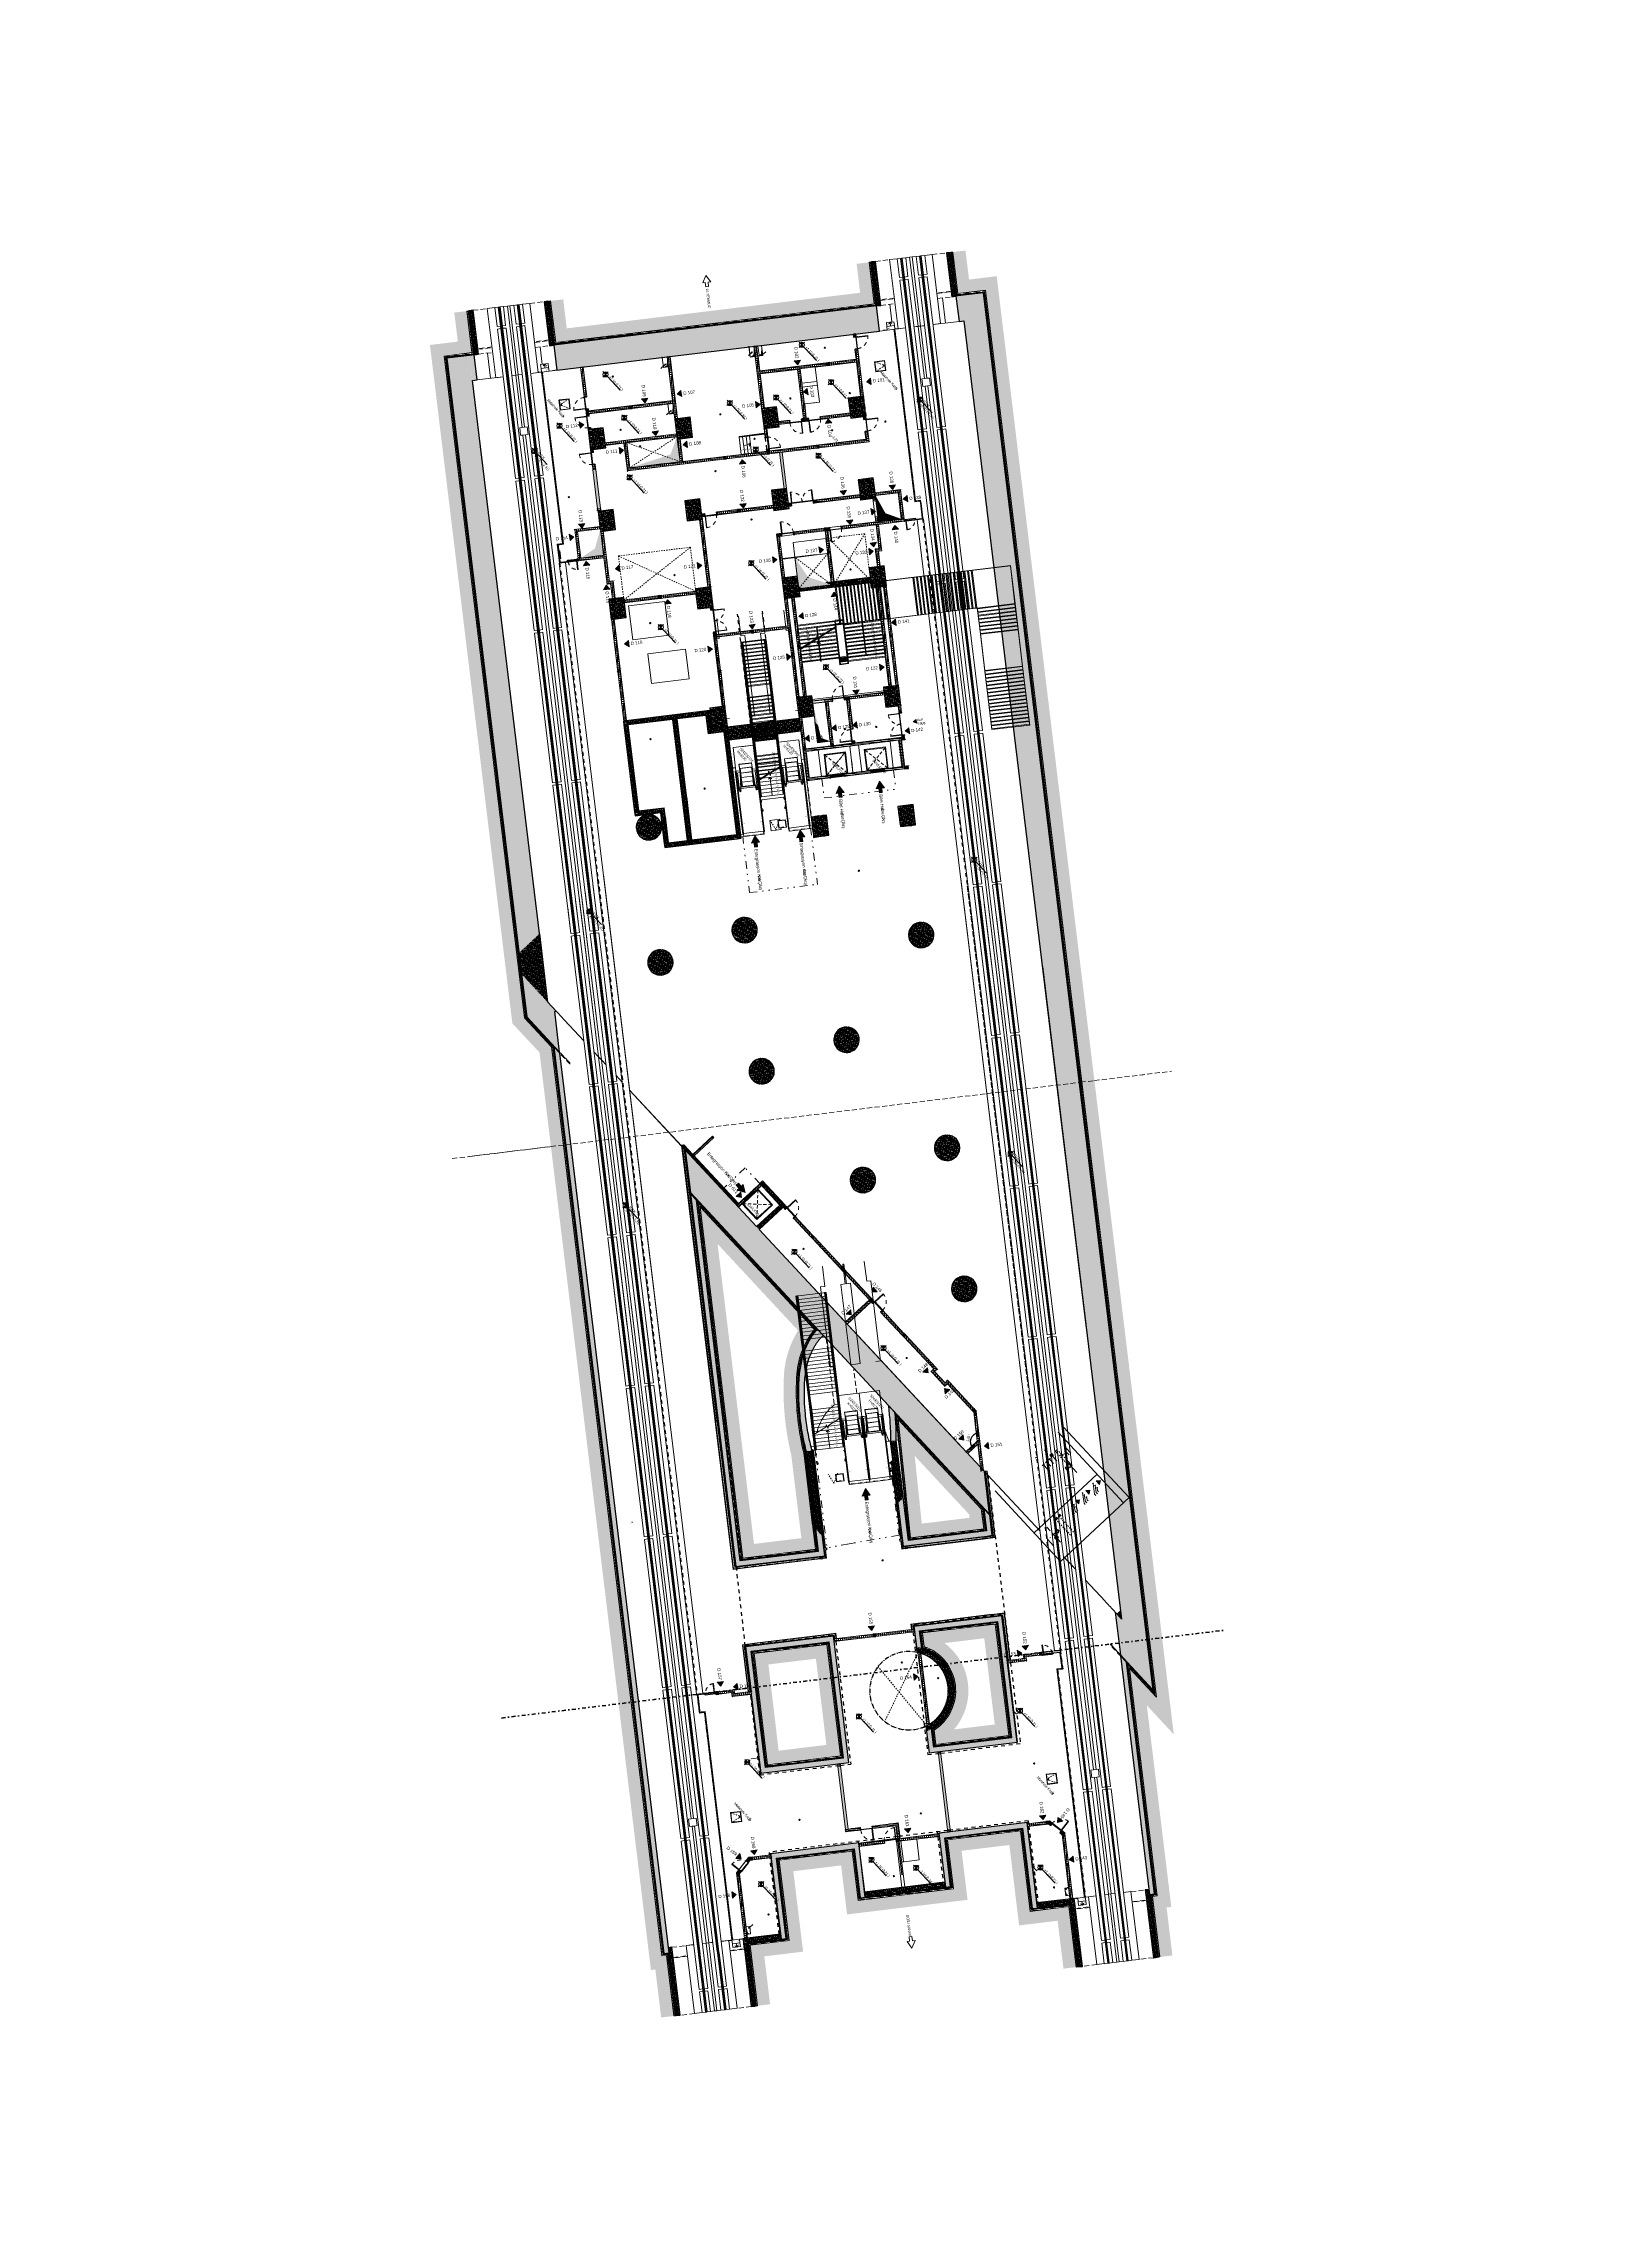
# Model space of a CAD drawing. Header units: metres. Extents: x 400403 to 400526, y 4543947 to 4544120.
import ezdxf

# ---------------------------------------------------------------- set-up
doc = ezdxf.new("R2010")
doc.units = ezdxf.units.M
for name, pattern in [('Dash', [0.6, 0.3, -0.3]), ('Dash Dot 3mm MPD', [0.7, 0.3, -0.2, 0, -0.2]), ('Dash dot dot', [1.8, 0.6, -0.4, 0, -0.4, 0, -0.4]), ('Dot 1mm', [0.1, 0, -0.1]), ('Hidden', [0.6, 0.4, -0.2]), ('Hidden_2_', [0.6, 0.4, -0.2]), ('Overhead', [0.4, 0.25, -0.15])]:
    doc.linetypes.add(name, pattern=pattern)
for name, color, linetype, lineweight in [('A-----NOP', 7, 'Continuous', 5), ('A-DETLGEM', 7, 'Continuous', 13), ('A-FLORIDM', 7, 'Continuous', 5), ('A-FLORSTM', 7, 'Continuous', 5), ('A-SECTMBM', 7, 'Continuous', 5), ('A_DIM_EXT', 7, 'Continuous', 5), ('A_ELEVATION_1', 7, 'Continuous', 13), ('A_ELEVATION_2', 7, 'Continuous', 18), ('A_HANDRAIL', 7, 'Continuous', 5), ('A_HATCH', 7, 'Continuous', 18), ('A_NIVO', 7, 'Continuous', 5), ('A_PROJECTION', 7, 'Continuous', 5), ('A_SECTION_LINE', 7, 'Continuous', 5), ('A_STAIR', 7, 'Continuous', 15), ('A_TEXT_20', 7, 'Continuous', 5), ('A_TEXT_40', 7, 'Continuous', 5), ('A_WALL', 7, 'Continuous', 15), ('E-LITEEQM', 7, 'Continuous', 13), ('G-PLANOTM', 7, 'Continuous', 13)]:
    doc.layers.add(name, color=color, linetype=linetype, lineweight=lineweight)
for name, color, linetype, lineweight, true_color in [('A-----NPP', 7, 'Continuous', 15, 0x00a000), ('A-FLOROVM', 7, 'Dot 1mm', 5, 0x404040), ('A_AREA', 4, 'Dash', 60, 0x00ffff), ('A_DOOR', 5, 'Continuous', 13, 0x0000ff), ('A_ELEVATION_5', 7, 'Continuous', 35, 0x00005a), ('A_RC', 7, 'Continuous', 15, 0x007f00)]:
    doc.layers.add(name, color=color, linetype=linetype, lineweight=lineweight, true_color=true_color)
doc.styles.add('Arial', font='Arial.ttf', dxfattribs={"height": 0.15})
doc.styles.add('Arial Narrow_1', font='Arial Narrow.ttf', dxfattribs={"height": 0.2})
doc.styles.add('Arial Narrow_2', font='Arial Narrow.ttf', dxfattribs={"height": 0.25})
doc.styles.add('Arial_1', font='Arial.ttf', dxfattribs={"height": 0.25})
doc.dimstyles.new('ISO_deg_A3___A4_2_0mm_Arial_Narrow', dxfattribs={"dimscale": 0.3048, "dimtxt": 0.204686, "dimasz": 0, "dimexe": 0.656168, "dimexo": 0.492126, "dimgap": 0.328084, "dimtad": 1, "dimdec": 1, "dimlfac": 1000, "dimrnd": 0.1, "dimdsep": 46, "dimtxsty": 'Arial Narrow_1', "dimblk1": 'NONE', "dimblk2": 'NONE', "dimsah": 1, "dimcen": 0.09, "dimdle": 0.656168, "dimazin": 2, "dimtfac": 1, "dimtdec": 4, "dimtix": 1, "dimtmove": 0, "dimatfit": 3, "dimfxl": 1, "dimtvp": 1, "dimtolj": 1, "dimtzin": 0, "dimarcsym": 2})
pattern_1 = [(45, (0, 0), (-0.08838835, 0.08838835), []), (45, (0.088, 0), (-0.08838835, 0.08838835), [0.063, -0.031])]
pattern_2 = [(45, (0, 0), (-0.10606602, 0.10606602), []), (135, (0, 0), (-0.10606602, -0.10606602), [])]
pattern_3 = [(45, (0, 0), (-0.08485281, 0.08485281), [])]
pattern_4 = [(357.92399, (400397.71446, 4544091.53809), (0.00434703, 0.11992124), [])]
pattern_5 = [(357.924, (400397.92558, 4544091.3111), (0.2588922, 0.2407796), [0.25, -0.25]), (357.924, (400397.92828, 4544091.4051), (0.2588922, 0.2407796), [0.25, -0.25]), (357.924, (400397.9324, 4544091.49906), (0.2588922, 0.2407796), [0.25, -0.25]), (87.924, (400397.9646, 4544091.52902), (-0.2407796, 0.2588922), [0.25, -0.25]), (87.924, (400398.05789, 4544091.52564), (-0.2407796, 0.2588922), [0.25, -0.25]), (87.924, (400398.15258, 4544091.5222), (-0.2407796, 0.2588922), [0.25, -0.25])]

# ---------------------------------------------------------------- blocks, each defined once
blk = doc.blocks.new('Lift Assembly - S24_LF_102-3671501-PERON KAT _1_10 _-3_21_ KOTU TUĞLA DUVAR PLANI - 1_2')
at = {"layer": 'G-PLANOTM', "lineweight": 5}
for p, q in [((-1.075, 0.106), (-0.925, 0.106)), ((-1.075, 0.106), (-1.075, 0.1)), ((-0.925, 0.106), (-0.925, 0.1)), ((-0.794, 0.106), (-0.894, 0.106)), ((-0.894, 0.106), (-0.894, 0.1)), ((-0.894, 0.1), (-0.8, 0.1)), ((-0.8, 0.1), (-0.8, -0.113)), ((-0.794, -0.113), (-0.794, 0.106)), ((0.394, 0.106), (0.294, 0.106)), ((0.294, 0.106), (0.294, -0.113)), ((0.3, -0.113), (0.3, 0.1)), ((0.3, 0.1), (0.394, 0.1)), ((0.394, 0.1), (0.394, 0.106)), ((-1.1, -0.1), (-1.1, -1.8)), ((0.55, -0.15), (-1.05, -0.15)), ((-1.05, -0.15), (-1.05, -1.75)), ((-0.85, -0.1), (-0.85, -0.153)), ((-0.8, -0.153), (-0.85, -0.153)), ((-0.8, -0.15), (-0.8, -0.113)), ((-0.8, -0.113), (-0.794, -0.113)), ((-0.8, -0.15), (-0.251, -0.15)), ((-0.8, -0.15), (-0.8, -0.153)), ((-0.251, -0.1), (-0.794, -0.1)), ((-0.251, -0.15), (-0.251, -0.1)), ((-0.249, -0.15), (-0.249, -0.1)), ((0.294, -0.1), (-0.249, -0.1)), ((-0.249, -0.15), (0.3, -0.15)), ((0.294, -0.113), (0.3, -0.113)), ((0.3, -0.15), (0.3, -0.113)), ((0.3, -0.15), (0.3, -0.153)), ((0.3, -0.153), (0.35, -0.153)), ((0.35, -0.1), (0.35, -0.153)), ((0.55, -1.75), (0.55, -0.15)), ((0.6, -1.8), (0.6, -0.1)), ((-1.1, -1.8), (0.6, -1.8)), ((-1.05, -1.75), (0.55, -1.75))]:
    blk.add_line(p, q, dxfattribs=at)
at = {"layer": 'G-PLANOTM', "color": 8, "linetype": 'Overhead', "lineweight": 5, "true_color": 0x808080}
for p, q in [((-1.05, -1.75), (0.55, -0.15)), ((-1.05, -0.15), (0.55, -1.75))]:
    blk.add_line(p, q, dxfattribs=at)
blk = doc.blocks.new('Lift Assembly - S24_LF_101-4343734-PERON KAT _1_10 _-3_21_ KOTU TUĞLA DUVAR PLANI - 1_2')
at = {"layer": 'G-PLANOTM', "lineweight": 5}
for p, q in [((-1.075, 0.106), (-0.925, 0.106)), ((-1.075, 0.106), (-1.075, 0.1)), ((-0.925, 0.106), (-0.925, 0.1)), ((-0.794, 0.106), (-0.894, 0.106)), ((-0.894, 0.106), (-0.894, 0.1)), ((-0.894, 0.1), (-0.8, 0.1)), ((-0.8, 0.1), (-0.8, -0.113)), ((-0.794, -0.113), (-0.794, 0.106)), ((0.394, 0.106), (0.294, 0.106)), ((0.294, 0.106), (0.294, -0.113)), ((0.3, -0.113), (0.3, 0.1)), ((0.3, 0.1), (0.394, 0.1)), ((0.394, 0.1), (0.394, 0.106)), ((-1.1, -0.1), (-1.1, -1.8)), ((0.55, -0.15), (-1.05, -0.15)), ((-1.05, -0.15), (-1.05, -1.75)), ((-0.85, -0.1), (-0.85, -0.153)), ((-0.8, -0.153), (-0.85, -0.153)), ((-0.8, -0.15), (-0.8, -0.113)), ((-0.8, -0.113), (-0.794, -0.113)), ((-0.8, -0.15), (-0.251, -0.15)), ((-0.8, -0.15), (-0.8, -0.153)), ((-0.251, -0.1), (-0.794, -0.1)), ((-0.251, -0.15), (-0.251, -0.1)), ((-0.249, -0.15), (-0.249, -0.1)), ((0.294, -0.1), (-0.249, -0.1)), ((-0.249, -0.15), (0.3, -0.15)), ((0.294, -0.113), (0.3, -0.113)), ((0.3, -0.15), (0.3, -0.113)), ((0.3, -0.15), (0.3, -0.153)), ((0.3, -0.153), (0.35, -0.153)), ((0.35, -0.1), (0.35, -0.153)), ((0.55, -1.75), (0.55, -0.15)), ((0.6, -1.8), (0.6, -0.1)), ((-1.1, -1.8), (0.6, -1.8)), ((-1.05, -1.75), (0.55, -1.75))]:
    blk.add_line(p, q, dxfattribs=at)
at = {"layer": 'G-PLANOTM', "color": 8, "linetype": 'Overhead', "lineweight": 5, "true_color": 0x808080}
for p, q in [((-1.05, -1.75), (0.55, -0.15)), ((-1.05, -0.15), (0.55, -1.75))]:
    blk.add_line(p, q, dxfattribs=at)
blk = doc.blocks.new('_SINGLE SWINGING_no handle - INT HOLLOW METAL-1542414-PERON KAT _1_10 _-3_21_ KOTU TUĞLA DUVAR PLANI - 1_2')
at = {"layer": 'A_DOOR', "color": 49, "lineweight": 15, "true_color": 0x464646}
for p, q in [((-0.5, 0.1), (-0.45, 0.1)), ((-0.5, -0.1), (-0.5, 0.1)), ((-0.45, 0.1), (-0.45, -0.06)), ((0.45, 0.1), (0.5, 0.1)), ((0.45, -0.06), (0.45, 0.1)), ((0.5, 0.1), (0.5, -0.1)), ((-0.46, -0.1), (-0.5, -0.1)), ((-0.46, -0.06), (-0.46, -0.1)), ((-0.45, -0.06), (-0.46, -0.06)), ((0.46, -0.06), (0.45, -0.06)), ((0.46, -0.1), (0.46, -0.06)), ((0.5, -0.1), (0.46, -0.1))]:
    blk.add_line(p, q, dxfattribs=at)
at = {"layer": 'A_DOOR', "color": 176, "true_color": 0x00007f}
for p, q in [((-0.46, -0.06), (0.46, -0.06)), ((-0.46, -0.1), (-0.46, -0.06)), ((0.46, -0.1), (-0.46, -0.1)), ((0.46, -0.1), (0.42, -0.1)), ((0.42, -1.02), (0.42, -0.1)), ((0.46, -1.02), (0.42, -1.02)), ((0.46, -0.06), (0.46, -0.1)), ((0.46, -0.1), (0.46, -1.02))]:
    blk.add_line(p, q, dxfattribs=at)
at = {"layer": 'A_DOOR', "linetype": 'Dash', "lineweight": 5}
blk.add_arc((0.46, -0.1), 0.92, 179, 270, dxfattribs=at)
blk = doc.blocks.new('_DOUBLE SWINGING_no handle - INT HOLLOW METAL-5821826-PERON KAT _1_10 _-3_21_ KOTU TUĞLA DUVAR PLANI - 1_2')
at = {"layer": 'A_DOOR', "color": 49, "lineweight": 15, "true_color": 0x464646}
for p, q in [((-0.86, 0.1), (-0.9, 0.1)), ((-0.9, 0.1), (-0.9, -0.1)), ((-0.86, 0.06), (-0.86, 0.1)), ((-0.85, 0.06), (-0.86, 0.06)), ((-0.85, -0.1), (-0.85, 0.06)), ((0.86, 0.06), (0.85, 0.06)), ((0.85, 0.06), (0.85, -0.1)), ((0.9, 0.1), (0.86, 0.1)), ((0.86, 0.1), (0.86, 0.06)), ((0.9, -0.1), (0.9, 0.1)), ((-0.9, -0.1), (-0.85, -0.1)), ((0.85, -0.1), (0.9, -0.1))]:
    blk.add_line(p, q, dxfattribs=at)
at = {"layer": 'A_DOOR', "color": 176, "true_color": 0x00007f}
for p, q in [((-0.86, 0.958), (-0.82, 0.958)), ((0.86, 0.958), (0.82, 0.958))]:
    blk.add_line(p, q, dxfattribs=at)
at = {"layer": 'A_DOOR', "color": 7}
for p, q in [((-0.86, 0.1), (-0.86, 0.958)), ((-0.86, 0.1), (-0.82, 0.1)), ((-0.002, 0.1), (-0.86, 0.1)), ((-0.86, 0.1), (-0.86, 0.06)), ((-0.86, 0.06), (-0.002, 0.06)), ((-0.82, 0.958), (-0.82, 0.1)), ((-0.002, 0.06), (-0.002, 0.1)), ((0.86, 0.1), (0.002, 0.1)), ((0.002, 0.1), (0.002, 0.06)), ((0.002, 0.06), (0.86, 0.06)), ((0.82, 0.958), (0.82, 0.1)), ((0.86, 0.1), (0.82, 0.1)), ((0.86, 0.1), (0.86, 0.958)), ((0.86, 0.06), (0.86, 0.1))]:
    blk.add_line(p, q, dxfattribs=at)
at = {"layer": 'A_DOOR', "color": 7, "linetype": 'Dash', "lineweight": 5}
for centre, start, end in [((-0.86, 0.1), 359, 90), ((0.86, 0.1), 90, 181)]:
    blk.add_arc(centre, 0.858, start, end, dxfattribs=at)
blk = doc.blocks.new('_DOUBLE SWINGING_no handle - INT HOLLOW METAL-5821858-PERON KAT _1_10 _-3_21_ KOTU TUĞLA DUVAR PLANI - 1_2')
at = {"layer": 'A_DOOR', "color": 49, "lineweight": 15, "true_color": 0x464646}
for p, q in [((-0.9, 0.1), (-0.85, 0.1)), ((-0.9, -0.1), (-0.9, 0.1)), ((-0.85, 0.1), (-0.85, -0.06)), ((0.85, 0.1), (0.9, 0.1)), ((0.85, -0.06), (0.85, 0.1)), ((0.9, 0.1), (0.9, -0.1)), ((-0.86, -0.1), (-0.9, -0.1)), ((-0.86, -0.06), (-0.86, -0.1)), ((-0.85, -0.06), (-0.86, -0.06)), ((0.86, -0.06), (0.85, -0.06)), ((0.86, -0.1), (0.86, -0.06)), ((0.9, -0.1), (0.86, -0.1))]:
    blk.add_line(p, q, dxfattribs=at)
at = {"layer": 'A_DOOR', "color": 7}
for p, q in [((-0.86, -0.06), (-0.002, -0.06)), ((-0.86, -0.1), (-0.86, -0.06)), ((-0.86, -0.1), (-0.82, -0.1)), ((-0.86, -0.1), (-0.86, -0.958)), ((-0.002, -0.1), (-0.86, -0.1)), ((-0.82, -0.958), (-0.82, -0.1)), ((-0.002, -0.06), (-0.002, -0.1)), ((0.002, -0.06), (0.86, -0.06)), ((0.002, -0.1), (0.002, -0.06)), ((0.86, -0.1), (0.002, -0.1)), ((0.86, -0.1), (0.82, -0.1)), ((0.82, -0.958), (0.82, -0.1)), ((0.86, -0.06), (0.86, -0.1)), ((0.86, -0.1), (0.86, -0.958))]:
    blk.add_line(p, q, dxfattribs=at)
at = {"layer": 'A_DOOR', "color": 176, "true_color": 0x00007f}
for p, q in [((-0.86, -0.958), (-0.82, -0.958)), ((0.86, -0.958), (0.82, -0.958))]:
    blk.add_line(p, q, dxfattribs=at)
at = {"layer": 'A_DOOR', "color": 7, "linetype": 'Dash', "lineweight": 5}
for centre, start, end in [((-0.86, -0.1), 270, 1), ((0.86, -0.1), 179, 270)]:
    blk.add_arc(centre, 0.858, start, end, dxfattribs=at)
blk = doc.blocks.new('_SINGLE SWINGING_no handle - INT HOLLOW METAL-1542412-PERON KAT _1_10 _-3_21_ KOTU TUĞLA DUVAR PLANI - 1_2')
at = {"layer": 'A_DOOR', "color": 49, "lineweight": 15, "true_color": 0x464646}
for p, q in [((-0.46, 0.1), (-0.5, 0.1)), ((-0.5, 0.1), (-0.5, -0.1)), ((-0.46, 0.06), (-0.46, 0.1)), ((-0.45, 0.06), (-0.46, 0.06)), ((-0.45, -0.1), (-0.45, 0.06)), ((0.46, 0.06), (0.45, 0.06)), ((0.45, 0.06), (0.45, -0.1)), ((0.5, 0.1), (0.46, 0.1)), ((0.46, 0.1), (0.46, 0.06)), ((0.5, -0.1), (0.5, 0.1)), ((-0.5, -0.1), (-0.45, -0.1)), ((0.45, -0.1), (0.5, -0.1))]:
    blk.add_line(p, q, dxfattribs=at)
at = {"layer": 'A_DOOR', "color": 176, "true_color": 0x00007f}
for p, q in [((0.46, 0.1), (-0.46, 0.1)), ((-0.46, 0.1), (-0.46, 0.06)), ((-0.46, 0.06), (0.46, 0.06)), ((0.42, 1.02), (0.42, 0.1)), ((0.46, 1.02), (0.42, 1.02)), ((0.46, 0.1), (0.42, 0.1)), ((0.46, 0.1), (0.46, 1.02)), ((0.46, 0.06), (0.46, 0.1))]:
    blk.add_line(p, q, dxfattribs=at)
at = {"layer": 'A_DOOR', "linetype": 'Dash', "lineweight": 5}
blk.add_arc((0.46, 0.1), 0.92, 90, 181, dxfattribs=at)
blk = doc.blocks.new('Lift Assembly - 1-5501749-PERON KAT _1_10 _-3_21_ KOTU TUĞLA DUVAR PLANI - 1_2')
at = {"layer": 'G-PLANOTM', "lineweight": 5}
for p, q in [((-1.075, 0.106), (-0.925, 0.106)), ((-1.075, 0.106), (-1.075, 0.1)), ((-0.925, 0.106), (-0.925, 0.1)), ((-0.794, 0.106), (-0.894, 0.106)), ((-0.894, 0.106), (-0.894, 0.1)), ((-0.894, 0.1), (-0.8, 0.1)), ((-0.8, 0.1), (-0.8, -0.113)), ((-0.794, -0.113), (-0.794, 0.106)), ((0.394, 0.106), (0.294, 0.106)), ((0.294, 0.106), (0.294, -0.113)), ((0.3, -0.113), (0.3, 0.1)), ((0.3, 0.1), (0.394, 0.1)), ((0.394, 0.1), (0.394, 0.106)), ((-1.1, -0.1), (-1.1, -1.8)), ((0.55, -0.15), (-1.05, -0.15)), ((-1.05, -0.15), (-1.05, -1.75)), ((-0.85, -0.1), (-0.85, -0.153)), ((-0.8, -0.153), (-0.85, -0.153)), ((-0.8, -0.15), (-0.8, -0.113)), ((-0.8, -0.113), (-0.794, -0.113)), ((-0.8, -0.15), (-0.251, -0.15)), ((-0.8, -0.15), (-0.8, -0.153)), ((-0.251, -0.1), (-0.794, -0.1)), ((-0.251, -0.15), (-0.251, -0.1)), ((-0.249, -0.15), (-0.249, -0.1)), ((0.294, -0.1), (-0.249, -0.1)), ((-0.249, -0.15), (0.3, -0.15)), ((0.294, -0.113), (0.3, -0.113)), ((0.3, -0.15), (0.3, -0.113)), ((0.3, -0.15), (0.3, -0.153)), ((0.3, -0.153), (0.35, -0.153)), ((0.35, -0.1), (0.35, -0.153)), ((0.55, -1.75), (0.55, -0.15)), ((0.6, -1.8), (0.6, -0.1)), ((-1.1, -1.8), (0.6, -1.8)), ((-1.05, -1.75), (0.55, -1.75))]:
    blk.add_line(p, q, dxfattribs=at)
at = {"layer": 'G-PLANOTM', "color": 8, "linetype": 'Overhead', "lineweight": 5, "true_color": 0x808080}
for p, q in [((-1.05, -1.75), (0.55, -0.15)), ((-1.05, -0.15), (0.55, -1.75))]:
    blk.add_line(p, q, dxfattribs=at)
blk = doc.blocks.new('KMM-RAİL - KMM-RAİL-1825015-PERON KAT _1_10 _-3_21_ KOTU TUĞLA DUVAR PLANI - 1_2')
at = {"layer": 'A-----NPP', "color": 8, "lineweight": 5, "true_color": 0x7f7f7f}
for p, q in [((135.64, 0.82), (46.86, 0.82)), ((135.64, 0.79), (46.88, 0.79)), ((46.93, 0.72), (135.64, 0.72)), ((46.95, 0.69), (135.64, 0.69)), ((135.64, 0.82), (135.64, 0.82)), ((135.64, 0.82), (135.64, 0.8)), ((135.64, 0.8), (135.64, 0.79)), ((135.64, 0.79), (135.64, 0.79)), ((135.64, 0.79), (135.64, 0.79)), ((135.64, 0.79), (135.64, 0.79)), ((135.64, 0.79), (135.64, 0.78)), ((135.64, 0.78), (135.64, 0.76)), ((135.64, 0.76), (135.64, 0.73)), ((135.64, 0.73), (135.64, 0.72)), ((135.64, 0.72), (135.64, 0.72)), ((135.64, 0.72), (135.64, 0.72)), ((135.64, 0.72), (135.64, 0.72)), ((135.64, 0.72), (135.64, 0.71)), ((135.64, 0.71), (135.64, 0.69)), ((135.64, 0.69), (135.64, 0.69)), ((135.64, -0.69), (47.95, -0.69)), ((135.64, -0.72), (47.98, -0.72)), ((48.02, -0.79), (135.64, -0.79)), ((48.05, -0.82), (135.64, -0.82)), ((135.64, -0.69), (135.64, -0.69)), ((135.64, -0.69), (135.64, -0.71)), ((135.64, -0.71), (135.64, -0.72)), ((135.64, -0.72), (135.64, -0.72)), ((135.64, -0.72), (135.64, -0.72)), ((135.64, -0.72), (135.64, -0.72)), ((135.64, -0.72), (135.64, -0.73)), ((135.64, -0.73), (135.64, -0.76)), ((135.64, -0.76), (135.64, -0.78)), ((135.64, -0.78), (135.64, -0.79)), ((135.64, -0.79), (135.64, -0.79)), ((135.64, -0.79), (135.64, -0.79)), ((135.64, -0.79), (135.64, -0.8)), ((135.64, -0.8), (135.64, -0.82)), ((135.64, -0.8), (135.64, -0.8)), ((135.64, -0.82), (135.64, -0.82))]:
    blk.add_line(p, q, dxfattribs=at)
blk = doc.blocks.new('Floors 12 - Floors 12-1823824-PERON KAT _1_10 _-3_21_ KOTU TUĞLA DUVAR PLANI - 1_2')
at = {"layer": 'A_RC'}
for p, q in [((0.02, 21.7), (0.02, 22.29)), ((0.02, 22.29), (5.52, 22.29)), ((0.02, 20.7), (0.02, 21.02)), ((0.02, 20.5), (0.02, 20.7)), ((5.52, 20.7), (0.02, 20.7)), ((5.52, 22.29), (5.52, 21.7)), ((5.52, 21.02), (5.52, 20.7)), ((5.52, 20.7), (5.52, 20.5)), ((0.02, 20.18), (0.02, 20.5)), ((5.52, 20.5), (0.02, 20.5)), ((0.02, 18.91), (0.02, 19.5)), ((5.52, 20.5), (5.52, 20.18)), ((5.52, 19.5), (5.52, 18.91)), ((5.52, 18.91), (0.02, 18.91))]:
    blk.add_line(p, q, dxfattribs=at)
blk = doc.blocks.new('Floors 8 - Floors 12-1825711-PERON KAT _1_10 _-3_21_ KOTU TUĞLA DUVAR PLANI - 1_2')
at = {"layer": 'A_RC'}
for p, q in [((47.57, 87.73), (48.14, 87.92)), ((48.79, 88.13), (49.09, 88.23)), ((49.09, 88.23), (49.28, 88.29)), ((49.09, 88.23), (50.79, 83)), ((49.28, 88.29), (49.58, 88.39)), ((49.28, 88.29), (50.98, 83.06)), ((50.22, 88.6), (50.79, 88.78)), ((50.79, 88.78), (52.49, 83.55)), ((49.27, 82.5), (47.57, 87.73)), ((49.84, 82.69), (49.27, 82.5)), ((50.79, 83), (50.49, 82.9)), ((50.98, 83.06), (50.79, 83)), ((51.28, 83.15), (50.98, 83.06)), ((52.49, 83.55), (51.92, 83.37))]:
    blk.add_line(p, q, dxfattribs=at)
blk = doc.blocks.new('KMM FLOOR BASED OPEN COVER1 - KMM FLOOR BASED OPEN COVER 600x600-4816128-PERON KAT _1_10 _-3_21_ KOTU TUĞLA DUVAR PLANI - 1_2')
at = {"layer": 'G-PLANOTM'}
for p, q in [((0.3, 0.3), (-0.3, 0.3)), ((-0.3, 0.3), (-0.3, -0.3)), ((0.27, 0.27), (-0.28, 0.27)), ((-0.28, 0.27), (-0.28, -0.28)), ((-0.28, -0.28), (-0.28, 0.27)), ((-0.28, 0.27), (0.27, 0.27)), ((0.27, -0.28), (0.27, 0.27)), ((0.27, 0.27), (0.27, -0.28)), ((0.3, -0.3), (0.3, 0.3)), ((-0.3, -0.3), (0.3, -0.3)), ((-0.28, -0.28), (0.27, -0.28)), ((0.27, -0.28), (-0.28, -0.28)), ((0.08, -0.25), (-0.06, -0.25)), ((-0.06, -0.25), (-0.06, -0.27)), ((-0.06, -0.27), (0.08, -0.27)), ((0.08, -0.27), (0.08, -0.25))]:
    blk.add_line(p, q, dxfattribs=at)
blk = doc.blocks.new('KMM FLOOR BASED OPEN COVER1 - KMM FLOOR BASED OPEN COVER 800x800-2934407-PERON KAT _1_10 _-3_21_ KOTU TUĞLA DUVAR PLANI - 1_2')
at = {"layer": 'G-PLANOTM'}
for p, q in [((0.4, 0.4), (-0.4, 0.4)), ((-0.4, 0.4), (-0.4, -0.4)), ((0.37, 0.37), (-0.38, 0.37)), ((-0.38, 0.37), (-0.38, -0.38)), ((-0.38, -0.38), (-0.38, 0.37)), ((-0.38, 0.37), (0.37, 0.37)), ((0.37, -0.38), (0.37, 0.37)), ((0.37, 0.37), (0.37, -0.38)), ((0.4, -0.4), (0.4, 0.4)), ((-0.4, -0.4), (0.4, -0.4)), ((-0.38, -0.38), (0.37, -0.38)), ((0.37, -0.38), (-0.38, -0.38)), ((0.08, -0.25), (-0.06, -0.25)), ((-0.06, -0.25), (-0.06, -0.27)), ((-0.06, -0.27), (0.08, -0.27)), ((0.08, -0.27), (0.08, -0.25))]:
    blk.add_line(p, q, dxfattribs=at)
blk = doc.blocks.new('KMM FLOOR BASED OPEN COVER1 - KMM FLOOR BASED OPEN COVER 800x800-2933913-PERON KAT _1_10 _-3_21_ KOTU TUĞLA DUVAR PLANI - 1_2')
at = {"layer": 'G-PLANOTM'}
for p, q in [((-0.4, 0.4), (-0.4, -0.4)), ((0.4, 0.4), (-0.4, 0.4)), ((-0.38, 0.37), (-0.38, -0.38)), ((0.37, 0.37), (-0.38, 0.37)), ((-0.38, -0.38), (-0.38, 0.37)), ((-0.38, 0.37), (0.37, 0.37)), ((-0.06, 0.27), (-0.06, 0.25)), ((0.08, 0.27), (-0.06, 0.27)), ((-0.06, 0.25), (0.08, 0.25)), ((0.08, 0.25), (0.08, 0.27)), ((0.37, -0.38), (0.37, 0.37)), ((0.37, 0.37), (0.37, -0.38)), ((0.4, -0.4), (0.4, 0.4)), ((-0.4, -0.4), (0.4, -0.4)), ((0.37, -0.38), (-0.38, -0.38)), ((-0.38, -0.38), (0.37, -0.38))]:
    blk.add_line(p, q, dxfattribs=at)
blk = doc.blocks.new('Floors 17 - Floors 1-1879316-PERON KAT _1_10 _-3_21_ KOTU TUĞLA DUVAR PLANI - 1_2')
at = {"layer": 'A_RC'}
blk.add_line((53.87, 46.7), (53.98, 46.62), dxfattribs=at)
blk = doc.blocks.new('Top Rail Type - Top Rail_Internal_-2263169-PERON KAT _1_10 _-3_21_ KOTU TUĞLA DUVAR PLANI - 1_2')
at = {"layer": 'A_HANDRAIL', "color": 9, "true_color": 0xc0c0c0}
for p, q in [((44.28, 43.6), (43.12, 42)), ((43.15, 41.97), (44.31, 43.58)), ((44.29, 43.59), (44.3, 43.59)), ((43.13, 41.98), (43.13, 41.99))]:
    blk.add_line(p, q, dxfattribs=at)
blk = doc.blocks.new('Top Rail Type - Top Rail_Internal_-V1-PERON KAT _1_10 _-3_21_ KOTU TUĞLA DUVAR PLANI - 1_2')
at = {"layer": 'A_HANDRAIL', "color": 9, "true_color": 0xc0c0c0}
for p, q in [((43.12, 42), (44.28, 43.6)), ((43.15, 41.97), (44.31, 43.58)), ((44.28, 43.6), (44.31, 43.58)), ((43.12, 42), (43.15, 41.97))]:
    blk.add_line(p, q, dxfattribs=at)
blk = doc.blocks.new('Railing - _start post-2368247-PERON KAT _1_10 _-3_21_ KOTU TUĞLA DUVAR PLANI - 1_2')
at = {"layer": 'A_HANDRAIL', "color": 9, "true_color": 0xc0c0c0}
for p, q in [((-0.02, 0.73), (-0.02, 0.73)), ((-0.02, 0.73), (-0.02, 0.73)), ((-0.02, 0.73), (-0.01, 0.73)), ((-0.01, 0.73), (-0.01, 0.73)), ((-0.01, 0.73), (0.01, 0.73)), ((0.01, 0.73), (0.01, 0.73)), ((0.01, 0.73), (0.02, 0.73)), ((0.02, 0.73), (0.02, 0.73)), ((0.02, 0.73), (0.02, 0.73)), ((0.05, 0.73), (0.05, 0.73)), ((0.05, 0.73), (0.05, 0.73)), ((0.05, 0.73), (0.06, 0.73)), ((0.06, 0.73), (0.06, 0.73)), ((0.06, 0.73), (0.08, 0.73)), ((0.08, 0.73), (0.08, 0.73)), ((0.08, 0.73), (0.08, 0.73)), ((0.08, 0.73), (0.09, 0.73)), ((0.09, 0.73), (0.09, 0.73)), ((0.09, 0.73), (0.09, 0.73)), ((0.09, 0.73), (0.09, 0.73)), ((0, -0.29), (0, -0.29)), ((0, -0.29), (0, -0.29)), ((0.07, -0.29), (0.07, -0.29))]:
    blk.add_line(p, q, dxfattribs=at)
at = {"layer": 'A_HANDRAIL', "color": 9, "true_color": 0xc0c0c0, "flags": 128}
for points in [[(-0.03, 0.67), (-0.03, 0.67), (-0.03, 0.67), (-0.03, 0.67), (-0.03, 0.66), (-0.03, 0.66), (-0.03, 0.66), (-0.03, 0.66), (-0.03, 0.66), (-0.04, 0.66), (-0.04, 0.66), (-0.04, 0.66), (-0.04, 0.65), (-0.04, 0.65), (-0.04, 0.65), (-0.04, 0.65), (-0.04, 0.65), (-0.04, 0.65), (-0.04, 0.64), (-0.04, 0.64), (-0.04, 0.64), (-0.04, 0.64), (-0.04, 0.64), (-0.04, 0.64), (-0.04, 0.63), (-0.04, 0.63), (-0.04, 0.63), (-0.04, 0.63), (-0.04, 0.63), (-0.04, 0.63), (-0.04, 0.62), (-0.04, 0.62), (-0.04, 0.62), (-0.04, 0.62), (-0.04, 0.62), (-0.04, 0.62), (-0.04, 0.61), (-0.04, 0.61), (-0.04, 0.61), (-0.03, 0.61), (-0.03, 0.61), (-0.03, 0.61), (-0.03, 0.61), (-0.03, 0.6), (-0.03, 0.6), (-0.03, 0.6), (-0.03, 0.6), (-0.02, 0.6)], [(-0.03, 0.13), (-0.03, 0.13), (-0.03, 0.13), (-0.03, 0.13), (-0.03, 0.13), (-0.03, 0.13), (-0.03, 0.13), (-0.03, 0.13), (-0.03, 0.12), (-0.04, 0.12), (-0.04, 0.12), (-0.04, 0.12), (-0.04, 0.12), (-0.04, 0.12), (-0.04, 0.12), (-0.04, 0.11), (-0.04, 0.11), (-0.04, 0.11), (-0.04, 0.11), (-0.04, 0.11), (-0.04, 0.11), (-0.04, 0.1), (-0.04, 0.1), (-0.04, 0.1), (-0.04, 0.1), (-0.04, 0.1), (-0.04, 0.1), (-0.04, 0.09), (-0.04, 0.09), (-0.04, 0.09), (-0.04, 0.09), (-0.04, 0.09), (-0.04, 0.09), (-0.04, 0.08), (-0.04, 0.08), (-0.04, 0.08), (-0.04, 0.08), (-0.04, 0.08), (-0.04, 0.08), (-0.03, 0.07), (-0.03, 0.07), (-0.03, 0.07), (-0.03, 0.07), (-0.03, 0.07), (-0.03, 0.07), (-0.03, 0.07), (-0.03, 0.07), (-0.02, 0.07)], [(0.09, 0.73), (0.09, 0.76), (0.09, 0.78), (0.09, 0.8), (0.08, 0.82), (0.07, 0.84), (0.05, 0.86), (0.05, 0.86), (0.04, 0.86), (0.03, 0.86), (0.02, 0.86), (0.01, 0.86), (0, 0.84), (-0.01, 0.82), (-0.02, 0.81), (-0.02, 0.79), (-0.02, 0.77), (-0.02, 0.73)], [(-0.01, 0.73), (-0.02, 0.73), (-0.02, 0.73)], [(-0.02, 0.73), (-0.02, 0.73), (-0.02, 0.73)], [(0.01, 0.73), (0, 0.73), (-0.01, 0.73)], [(0.02, 0.73), (0.02, 0.73), (0.01, 0.73)], [(0.02, 0.73), (0.02, 0.73), (0.02, 0.73)], [(0.03, 0.6), (0.03, 0.6), (0.03, 0.6), (0.03, 0.6), (0.03, 0.61), (0.03, 0.61), (0.03, 0.61), (0.03, 0.61), (0.03, 0.61), (0.04, 0.61), (0.04, 0.61), (0.04, 0.61), (0.04, 0.62), (0.04, 0.62), (0.04, 0.62), (0.04, 0.62), (0.04, 0.62), (0.04, 0.62), (0.04, 0.63), (0.04, 0.63), (0.04, 0.63), (0.04, 0.63), (0.04, 0.63), (0.04, 0.63), (0.04, 0.64), (0.04, 0.64), (0.04, 0.64), (0.04, 0.64), (0.04, 0.64), (0.04, 0.64), (0.04, 0.65), (0.04, 0.65), (0.04, 0.65), (0.04, 0.65), (0.04, 0.65), (0.04, 0.65), (0.04, 0.66), (0.04, 0.66), (0.04, 0.66), (0.03, 0.66), (0.03, 0.66), (0.03, 0.66), (0.03, 0.66), (0.03, 0.67), (0.03, 0.67), (0.03, 0.67), (0.03, 0.67), (0.02, 0.67)], [(0.03, 0.07), (0.03, 0.07), (0.03, 0.07), (0.03, 0.07), (0.03, 0.07), (0.03, 0.07), (0.03, 0.07), (0.03, 0.07), (0.03, 0.08), (0.04, 0.08), (0.04, 0.08), (0.04, 0.08), (0.04, 0.08), (0.04, 0.08), (0.04, 0.08), (0.04, 0.09), (0.04, 0.09), (0.04, 0.09), (0.04, 0.09), (0.04, 0.09), (0.04, 0.09), (0.04, 0.1), (0.04, 0.1), (0.04, 0.1), (0.04, 0.1), (0.04, 0.1), (0.04, 0.1), (0.04, 0.11), (0.04, 0.11), (0.04, 0.11), (0.04, 0.11), (0.04, 0.11), (0.04, 0.11), (0.04, 0.12), (0.04, 0.12), (0.04, 0.12), (0.04, 0.12), (0.04, 0.12), (0.04, 0.12), (0.03, 0.13), (0.03, 0.13), (0.03, 0.13), (0.03, 0.13), (0.03, 0.13), (0.03, 0.13), (0.03, 0.13), (0.03, 0.13), (0.02, 0.13)], [(0.04, 0.82), (0.04, 0.82), (0.04, 0.82), (0.04, 0.81), (0.03, 0.8), (0.03, 0.79), (0.03, 0.77), (0.03, 0.75), (0.02, 0.73)], [(0.05, 0.73), (0.04, 0.76), (0.04, 0.78), (0.04, 0.79), (0.04, 0.81), (0.03, 0.81)], [(0.06, 0.73), (0.05, 0.73), (0.05, 0.73)], [(0.05, 0.73), (0.05, 0.73), (0.05, 0.73)], [(0.08, 0.73), (0.07, 0.73), (0.06, 0.73)], [(0.09, 0.73), (0.09, 0.73), (0.08, 0.73)], [(0.09, 0.73), (0.09, 0.73), (0.09, 0.73)]]:
    blk.add_lwpolyline(points, dxfattribs=at)
at = {"layer": 'A_HANDRAIL', "color": 9, "true_color": 0xc0c0c0}
for centre, start, end in [((0, 0.64), 139.6378, 150), ((0, 0.64), 210, 220.3622), ((0, 0.1), 139.6378, 150), ((0, 0.1), 210, 220.3622), ((0, 0.64), 127.0796, 129.319), ((0, 0.64), 230.681, 233.0705), ((0, 0.1), 127.2309, 129.319), ((0, 0.1), 230.681, 232.7691), ((0, 0.64), 50.681, 52.9204), ((0, 0.64), 30, 40.3622), ((0, 0.64), 319.6378, 330), ((0, 0.64), 306.9295, 309.319), ((0, 0.1), 30, 40.3622), ((0, 0.1), 50.681, 52.7691), ((0, 0.1), 319.6378, 330), ((0, 0.1), 307.2309, 309.319)]:
    blk.add_arc(centre, 0.0425, start, end, dxfattribs=at)
for points in [[(-0.02, 0.01), (-0.02, 0.01), (-0.02, 0.01), (-0.02, 0.01), (-0.02, 0.01), (-0.01, 0.01), (0, 0.01), (0.01, 0.01), (0.02, 0.01), (0.02, 0.01), (0.02, 0.01), (0.02, 0.01), (0.02, 0.01)], [(0.05, 0.01), (0.05, 0.01), (0.05, 0.01), (0.05, 0.01), (0.05, 0.01), (0.06, 0.01), (0.07, 0.01), (0.08, 0.01), (0.09, 0.01), (0.09, 0.01), (0.09, 0.01), (0.09, 0.01), (0.09, 0.01)]]:
    blk.add_open_spline(points, degree=3, knots=[0, 0, 0, 0, 0.083333, 0.166667, 0.25, 0.333333, 0.5, 0.666667, 0.75, 0.833333, 0.916667, 1, 1, 1, 1], dxfattribs=at)
blk = doc.blocks.new('Railing - Baluster-2368251-PERON KAT _1_10 _-3_21_ KOTU TUĞLA DUVAR PLANI - 1_2')
at = {"layer": 'A_HANDRAIL', "color": 9, "true_color": 0xc0c0c0, "flags": 128}
for points in [[(-0.03, 0.03), (-0.03, 0.03), (-0.03, 0.03), (-0.03, 0.03), (-0.03, 0.03), (-0.03, 0.03), (-0.03, 0.03), (-0.03, 0.03), (-0.03, 0.02), (-0.04, 0.02), (-0.04, 0.02), (-0.04, 0.02), (-0.04, 0.02), (-0.04, 0.02), (-0.04, 0.02), (-0.04, 0.01), (-0.04, 0.01), (-0.04, 0.01), (-0.04, 0.01), (-0.04, 0.01), (-0.04, 0.01), (-0.04, 0), (-0.04, 0), (-0.04, 0), (-0.04, 0), (-0.04, 0), (-0.04, 0), (-0.04, -0.01), (-0.04, -0.01), (-0.04, -0.01), (-0.04, -0.01), (-0.04, -0.01), (-0.04, -0.01), (-0.04, -0.02), (-0.04, -0.02), (-0.04, -0.02), (-0.04, -0.02), (-0.04, -0.02), (-0.04, -0.02), (-0.03, -0.03), (-0.03, -0.03), (-0.03, -0.03), (-0.03, -0.03), (-0.03, -0.03), (-0.03, -0.03), (-0.03, -0.03), (-0.03, -0.03), (-0.03, -0.03)], [(0.03, -0.03), (0.03, -0.03), (0.03, -0.03), (0.03, -0.03), (0.03, -0.03), (0.03, -0.03), (0.03, -0.03), (0.03, -0.03), (0.03, -0.02), (0.04, -0.02), (0.04, -0.02), (0.04, -0.02), (0.04, -0.02), (0.04, -0.02), (0.04, -0.02), (0.04, -0.01), (0.04, -0.01), (0.04, -0.01), (0.04, -0.01), (0.04, -0.01), (0.04, -0.01), (0.04, 0), (0.04, 0), (0.04, 0), (0.04, 0), (0.04, 0), (0.04, 0), (0.04, 0.01), (0.04, 0.01), (0.04, 0.01), (0.04, 0.01), (0.04, 0.01), (0.04, 0.01), (0.04, 0.02), (0.04, 0.02), (0.04, 0.02), (0.04, 0.02), (0.04, 0.02), (0.04, 0.02), (0.03, 0.02), (0.03, 0.03), (0.03, 0.03), (0.03, 0.03), (0.03, 0.03), (0.03, 0.03), (0.03, 0.03), (0.03, 0.03), (0.02, 0.03)]]:
    blk.add_lwpolyline(points, dxfattribs=at)
at = {"layer": 'A_HANDRAIL', "color": 9, "true_color": 0xc0c0c0}
for start, end in [(139.6378, 150), (127.2319, 129.319), (30, 40.3622), (50.681, 52.7681), (210, 220.3622), (230.681, 232.7681), (319.6378, 330), (307.2319, 309.319)]:
    blk.add_arc((0, 0), 0.0425, start, end, dxfattribs=at)
blk = doc.blocks.new('Railing - Railing-2368234-PERON KAT _1_10 _-3_21_ KOTU TUĞLA DUVAR PLANI - 1_2')
at = {"layer": 'A_HANDRAIL', "color": 9, "true_color": 0xc0c0c0}
for p, q in [((64.46, 26.59), (64.45, 26.54)), ((66.18, 25.28), (64.45, 26.54)), ((66.21, 25.32), (64.46, 26.59)), ((66.21, 25.32), (66.18, 25.28))]:
    blk.add_line(p, q, dxfattribs=at)
at = {"layer": 'A_PROJECTION', "color": 9, "true_color": 0xc0c0c0}
for p, q in [((56.26, 32.49), (56.29, 32.53)), ((59.31, 30.27), (56.26, 32.49)), ((59.34, 30.31), (56.29, 32.53)), ((60.04, 29.74), (59.31, 30.27)), ((60.07, 29.78), (59.34, 30.31)), ((62.86, 27.69), (60.04, 29.74)), ((62.89, 27.73), (60.07, 29.78)), ((63.6, 27.16), (62.86, 27.69)), ((63.63, 27.2), (62.89, 27.73)), ((64.45, 26.54), (63.6, 27.16)), ((64.46, 26.59), (63.63, 27.2))]:
    blk.add_line(p, q, dxfattribs=at)
at = {"rotation": 233.9999999999998}
for name, p in [('Railing - Baluster-2368251-PERON KAT _1_10 _-3_21_ KOTU TUĞLA DUVAR PLANI - 1_2', (65.41, 25.95)), ('Railing - Baluster-2368251-PERON KAT _1_10 _-3_21_ KOTU TUĞLA DUVAR PLANI - 1_2', (66.12, 25.44)), ('Railing - _start post-2368247-PERON KAT _1_10 _-3_21_ KOTU TUĞLA DUVAR PLANI - 1_2', (66.47, 25.19))]:
    blk.add_blockref(name, p, dxfattribs=at)
blk = doc.blocks.new('Railing - _start post-V2-PERON KAT _1_10 _-3_21_ KOTU TUĞLA DUVAR PLANI - 1_2')
at = {"layer": 'A_HANDRAIL', "color": 9, "true_color": 0xc0c0c0}
for p, q in [((-0.02, 0.73), (-0.02, 0.73)), ((-0.02, 0.73), (-0.02, 0.73)), ((-0.02, 0.73), (-0.01, 0.73)), ((-0.01, 0.73), (-0.01, 0.73)), ((-0.01, 0.73), (0.01, 0.73)), ((0.01, 0.73), (0.01, 0.73)), ((0.01, 0.73), (0.02, 0.73)), ((0.02, 0.73), (0.02, 0.73)), ((0.02, 0.73), (0.02, 0.73)), ((0.05, 0.73), (0.05, 0.73)), ((0.05, 0.73), (0.05, 0.73)), ((0.05, 0.73), (0.06, 0.73)), ((0.06, 0.73), (0.06, 0.73)), ((0.06, 0.73), (0.08, 0.73)), ((0.08, 0.73), (0.08, 0.73)), ((0.08, 0.73), (0.08, 0.73)), ((0.08, 0.73), (0.09, 0.73)), ((0.09, 0.73), (0.09, 0.73)), ((0.09, 0.73), (0.09, 0.73)), ((0.09, 0.73), (0.09, 0.73)), ((0, -0.29), (0, -0.29)), ((0, -0.29), (0, -0.29)), ((0.07, -0.29), (0.07, -0.29))]:
    blk.add_line(p, q, dxfattribs=at)
at = {"layer": 'A_HANDRAIL', "color": 9, "true_color": 0xc0c0c0, "flags": 128}
for points in [[(-0.03, 0.67), (-0.03, 0.67), (-0.03, 0.67), (-0.03, 0.67), (-0.03, 0.66), (-0.03, 0.66), (-0.03, 0.66), (-0.03, 0.66), (-0.03, 0.66), (-0.04, 0.66), (-0.04, 0.66), (-0.04, 0.66), (-0.04, 0.65), (-0.04, 0.65), (-0.04, 0.65), (-0.04, 0.65), (-0.04, 0.65), (-0.04, 0.65), (-0.04, 0.64), (-0.04, 0.64), (-0.04, 0.64)], [(-0.04, 0.63), (-0.04, 0.63), (-0.04, 0.63), (-0.04, 0.62), (-0.04, 0.62), (-0.04, 0.62), (-0.04, 0.62), (-0.04, 0.62), (-0.04, 0.62), (-0.04, 0.61), (-0.04, 0.61), (-0.04, 0.61), (-0.03, 0.61), (-0.03, 0.61), (-0.03, 0.61), (-0.03, 0.61), (-0.03, 0.6), (-0.03, 0.6), (-0.03, 0.6), (-0.03, 0.6), (-0.02, 0.6)], [(-0.03, 0.13), (-0.03, 0.13), (-0.03, 0.13), (-0.03, 0.13), (-0.03, 0.13), (-0.03, 0.13), (-0.03, 0.13), (-0.03, 0.13), (-0.03, 0.12), (-0.04, 0.12), (-0.04, 0.12), (-0.04, 0.12), (-0.04, 0.12), (-0.04, 0.12), (-0.04, 0.12), (-0.04, 0.11), (-0.04, 0.11), (-0.04, 0.11), (-0.04, 0.11), (-0.04, 0.11), (-0.04, 0.11)], [(-0.04, 0.09), (-0.04, 0.09), (-0.04, 0.09), (-0.04, 0.09), (-0.04, 0.09), (-0.04, 0.09), (-0.04, 0.08), (-0.04, 0.08), (-0.04, 0.08), (-0.04, 0.08), (-0.04, 0.08), (-0.04, 0.08), (-0.03, 0.07), (-0.03, 0.07), (-0.03, 0.07), (-0.03, 0.07), (-0.03, 0.07), (-0.03, 0.07), (-0.03, 0.07), (-0.03, 0.07), (-0.02, 0.07)], [(0.09, 0.73), (0.09, 0.76), (0.09, 0.78), (0.09, 0.8), (0.08, 0.82), (0.07, 0.84), (0.05, 0.86), (0.05, 0.86), (0.04, 0.86), (0.03, 0.86), (0.02, 0.86), (0.01, 0.86), (0, 0.84), (-0.01, 0.82), (-0.02, 0.81), (-0.02, 0.79), (-0.02, 0.77), (-0.02, 0.73)], [(-0.01, 0.73), (-0.02, 0.73), (-0.02, 0.73)], [(-0.02, 0.73), (-0.02, 0.73), (-0.02, 0.73)], [(0.01, 0.73), (0, 0.73), (-0.01, 0.73)], [(0.02, 0.73), (0.02, 0.73), (0.02, 0.73), (0.02, 0.73), (0.01, 0.73)], [(0.03, 0.6), (0.03, 0.6), (0.03, 0.6), (0.03, 0.6), (0.03, 0.61), (0.03, 0.61), (0.03, 0.61), (0.03, 0.61), (0.03, 0.61), (0.04, 0.61), (0.04, 0.61), (0.04, 0.61), (0.04, 0.62), (0.04, 0.62), (0.04, 0.62), (0.04, 0.62), (0.04, 0.62), (0.04, 0.62), (0.04, 0.63), (0.04, 0.63), (0.04, 0.63), (0.04, 0.63), (0.04, 0.63), (0.04, 0.63), (0.04, 0.64), (0.04, 0.64), (0.04, 0.64), (0.04, 0.64), (0.04, 0.64), (0.04, 0.64), (0.04, 0.65), (0.04, 0.65), (0.04, 0.65), (0.04, 0.65), (0.04, 0.65), (0.04, 0.65), (0.04, 0.66), (0.04, 0.66), (0.04, 0.66), (0.03, 0.66), (0.03, 0.66), (0.03, 0.66), (0.03, 0.66), (0.03, 0.67), (0.03, 0.67), (0.03, 0.67), (0.03, 0.67), (0.02, 0.67)], [(0.04, 0.82), (0.04, 0.82), (0.04, 0.82), (0.04, 0.81), (0.03, 0.8), (0.03, 0.79), (0.03, 0.77), (0.03, 0.75), (0.02, 0.73)], [(0.05, 0.73), (0.04, 0.76), (0.04, 0.78), (0.04, 0.79), (0.04, 0.81), (0.03, 0.81)], [(0.03, 0.07), (0.03, 0.07), (0.03, 0.07), (0.03, 0.07), (0.03, 0.07), (0.03, 0.07), (0.03, 0.07), (0.03, 0.07), (0.03, 0.08), (0.04, 0.08), (0.04, 0.08), (0.04, 0.08), (0.04, 0.08), (0.04, 0.08), (0.04, 0.08), (0.04, 0.09), (0.04, 0.09), (0.04, 0.09), (0.04, 0.09), (0.04, 0.09), (0.04, 0.09), (0.04, 0.1), (0.04, 0.1), (0.04, 0.1), (0.04, 0.1), (0.04, 0.1), (0.04, 0.1), (0.04, 0.11), (0.04, 0.11), (0.04, 0.11), (0.04, 0.11), (0.04, 0.11), (0.04, 0.11), (0.04, 0.12), (0.04, 0.12), (0.04, 0.12), (0.04, 0.12), (0.04, 0.12), (0.04, 0.12), (0.03, 0.13), (0.03, 0.13), (0.03, 0.13), (0.03, 0.13), (0.03, 0.13), (0.03, 0.13), (0.03, 0.13), (0.03, 0.13), (0.03, 0.13)], [(0.06, 0.73), (0.05, 0.73), (0.05, 0.73)], [(0.05, 0.73), (0.05, 0.73), (0.05, 0.73)], [(0.08, 0.73), (0.07, 0.73), (0.06, 0.73)], [(0.09, 0.73), (0.09, 0.73), (0.08, 0.73)], [(0.09, 0.73), (0.09, 0.73), (0.09, 0.73)]]:
    blk.add_lwpolyline(points, dxfattribs=at)
at = {"layer": 'A_HANDRAIL', "color": 9, "true_color": 0xc0c0c0}
for centre, start, end in [((0, 0.64), 139.6378, 150), ((0, 0.64), 210, 220.3622), ((0, 0.1), 139.6378, 150), ((0, 0.1), 210, 220.3622), ((0, 0.64), 127.0796, 129.319), ((0, 0.64), 230.681, 233.0705), ((0, 0.1), 127.2309, 129.319), ((0, 0.1), 230.681, 232.7691), ((0, 0.64), 50.681, 52.9204), ((0, 0.64), 30, 40.3622), ((0, 0.64), 319.6378, 330), ((0, 0.64), 306.9295, 309.319), ((0, 0.1), 30, 40.3622), ((0, 0.1), 50.681, 52.7691), ((0, 0.1), 319.6378, 330), ((0, 0.1), 307.2309, 309.066)]:
    blk.add_arc(centre, 0.0425, start, end, dxfattribs=at)
for points in [[(-0.02, 0.01), (-0.02, 0.01), (-0.02, 0.01), (-0.02, 0.01), (-0.02, 0.01), (-0.01, 0.01), (0, 0.01), (0.01, 0.01), (0.02, 0.01), (0.02, 0.01), (0.02, 0.01), (0.02, 0.01), (0.02, 0.01)], [(0.05, 0.01), (0.05, 0.01), (0.05, 0.01), (0.05, 0.01), (0.05, 0.01), (0.06, 0.01), (0.07, 0.01), (0.08, 0.01), (0.09, 0.01), (0.09, 0.01), (0.09, 0.01), (0.09, 0.01), (0.09, 0.01)]]:
    blk.add_open_spline(points, degree=3, knots=[0, 0, 0, 0, 0.083333, 0.166667, 0.25, 0.333333, 0.5, 0.666667, 0.75, 0.833333, 0.916667, 1, 1, 1, 1], dxfattribs=at)
blk = doc.blocks.new('Railing - Baluster-V3-PERON KAT _1_10 _-3_21_ KOTU TUĞLA DUVAR PLANI - 1_2')
at = {"layer": 'A_HANDRAIL', "color": 9, "true_color": 0xc0c0c0, "flags": 128}
for points in [[(-0.03, 0.03), (-0.03, 0.03), (-0.03, 0.03), (-0.03, 0.03), (-0.03, 0.03), (-0.03, 0.03), (-0.03, 0.03), (-0.03, 0.03), (-0.03, 0.02), (-0.04, 0.02), (-0.04, 0.02), (-0.04, 0.02), (-0.04, 0.02), (-0.04, 0.02), (-0.04, 0.02), (-0.04, 0.01), (-0.04, 0.01), (-0.04, 0.01), (-0.04, 0.01), (-0.04, 0.01), (-0.04, 0.01)], [(0.03, -0.03), (0.03, -0.03), (0.03, -0.03), (0.03, -0.03), (0.03, -0.03), (0.03, -0.03), (0.03, -0.03), (0.03, -0.03), (0.03, -0.02), (0.04, -0.02), (0.04, -0.02), (0.04, -0.02), (0.04, -0.02), (0.04, -0.02), (0.04, -0.02), (0.04, -0.01), (0.04, -0.01), (0.04, -0.01), (0.04, -0.01), (0.04, -0.01), (0.04, -0.01), (0.04, 0), (0.04, 0), (0.04, 0), (0.04, 0), (0.04, 0), (0.04, 0), (0.04, 0.01), (0.04, 0.01), (0.04, 0.01), (0.04, 0.01), (0.04, 0.01), (0.04, 0.01), (0.04, 0.02), (0.04, 0.02), (0.04, 0.02), (0.04, 0.02), (0.04, 0.02), (0.04, 0.02), (0.03, 0.03), (0.03, 0.03), (0.03, 0.03), (0.03, 0.03), (0.03, 0.03), (0.03, 0.03), (0.03, 0.03), (0.03, 0.03), (0.03, 0.03)], [(-0.04, -0.01), (-0.04, -0.01), (-0.04, -0.01), (-0.04, -0.01), (-0.04, -0.01), (-0.04, -0.01), (-0.04, -0.02), (-0.04, -0.02), (-0.04, -0.02), (-0.04, -0.02), (-0.04, -0.02), (-0.04, -0.02), (-0.03, -0.03), (-0.03, -0.03), (-0.03, -0.03), (-0.03, -0.03), (-0.03, -0.03), (-0.03, -0.03), (-0.03, -0.03), (-0.03, -0.03), (-0.03, -0.03)]]:
    blk.add_lwpolyline(points, dxfattribs=at)
at = {"layer": 'A_HANDRAIL', "color": 9, "true_color": 0xc0c0c0}
for start, end in [(139.6378, 150), (127.2319, 129.319), (30, 40.3622), (50.681, 52.7681), (210, 220.3622), (230.681, 232.7681), (319.6378, 330), (307.2319, 309.319)]:
    blk.add_arc((0, 0), 0.0425, start, end, dxfattribs=at)
blk = doc.blocks.new('Railing - Railing-2368238-PERON KAT _1_10 _-3_21_ KOTU TUĞLA DUVAR PLANI - 1_2')
at = {"layer": 'A_HANDRAIL', "color": 9, "true_color": 0xc0c0c0}
for p, q in [((64.09, 24.69), (64.08, 24.63)), ((65.14, 23.86), (64.08, 24.63)), ((65.17, 23.9), (64.09, 24.69)), ((65.17, 23.9), (65.14, 23.86))]:
    blk.add_line(p, q, dxfattribs=at)
at = {"layer": 'A_PROJECTION', "color": 9, "true_color": 0xc0c0c0}
for p, q in [((55.22, 31.06), (55.25, 31.1)), ((58.27, 28.85), (55.22, 31.06)), ((58.3, 28.89), (55.25, 31.1)), ((59.01, 28.31), (58.27, 28.85)), ((59.04, 28.35), (58.3, 28.89)), ((61.83, 26.27), (59.01, 28.31)), ((61.85, 26.31), (59.04, 28.35)), ((62.56, 25.73), (61.83, 26.27)), ((62.59, 25.77), (61.85, 26.31)), ((64.08, 24.63), (62.56, 25.73)), ((64.09, 24.69), (62.59, 25.77))]:
    blk.add_line(p, q, dxfattribs=at)
at = {"extrusion": (0, 0, -1), "zscale": -1, "rotation": 126.0000000000003}
for name, p in [('Railing - Baluster-2368251-PERON KAT _1_10 _-3_21_ KOTU TUĞLA DUVAR PLANI - 1_2', (-64.29, 24.42)), ('Railing - Baluster-V3-PERON KAT _1_10 _-3_21_ KOTU TUĞLA DUVAR PLANI - 1_2', (-65, 23.91)), ('Railing - _start post-V2-PERON KAT _1_10 _-3_21_ KOTU TUĞLA DUVAR PLANI - 1_2', (-65.35, 23.65))]:
    blk.add_blockref(name, p, dxfattribs=at)
blk = doc.blocks.new('Top Rail Type - Top Rail_Internal_-2368264-PERON KAT _1_10 _-3_21_ KOTU TUĞLA DUVAR PLANI - 1_2')
at = {"layer": 'A_HANDRAIL', "color": 9, "true_color": 0xc0c0c0}
for p, q in [((66, 25.5), (66.22, 25.34)), ((66.25, 25.38), (66.03, 25.54)), ((66.05, 25.49), (66.05, 25.49))]:
    blk.add_line(p, q, dxfattribs=at)
blk = doc.blocks.new('Top Rail Type - Top Rail_Internal_-V4-PERON KAT _1_10 _-3_21_ KOTU TUĞLA DUVAR PLANI - 1_2')
at = {"layer": 'A_HANDRAIL', "color": 9, "true_color": 0xc0c0c0}
for p, q in [((64.47, 26.67), (64.46, 26.61)), ((66.22, 25.34), (64.46, 26.61)), ((66.25, 25.38), (64.47, 26.67)), ((66.22, 25.34), (66.25, 25.38))]:
    blk.add_line(p, q, dxfattribs=at)
at = {"layer": 'A_PROJECTION', "color": 9, "true_color": 0xc0c0c0}
for p, q in [((56.3, 32.54), (56.33, 32.58)), ((59.35, 30.33), (56.3, 32.54)), ((59.38, 30.37), (56.33, 32.58)), ((60.09, 29.79), (59.35, 30.33)), ((60.11, 29.83), (59.38, 30.37)), ((62.9, 27.75), (60.09, 29.79)), ((62.93, 27.79), (60.11, 29.83)), ((63.64, 27.21), (62.9, 27.75)), ((63.67, 27.25), (62.93, 27.79)), ((64.46, 26.61), (63.64, 27.21)), ((64.47, 26.67), (63.67, 27.25))]:
    blk.add_line(p, q, dxfattribs=at)
blk = doc.blocks.new('Top Rail Type - Top Rail_Internal_-2368279-PERON KAT _1_10 _-3_21_ KOTU TUĞLA DUVAR PLANI - 1_2')
at = {"layer": 'A_HANDRAIL', "color": 9, "true_color": 0xc0c0c0}
for p, q in [((64.88, 23.96), (65.1, 23.8)), ((65.13, 23.84), (64.91, 24)), ((64.93, 23.95), (64.94, 23.95))]:
    blk.add_line(p, q, dxfattribs=at)
blk = doc.blocks.new('Top Rail Type - Top Rail_Internal_-V5-PERON KAT _1_10 _-3_21_ KOTU TUĞLA DUVAR PLANI - 1_2')
at = {"layer": 'A_HANDRAIL', "color": 9, "true_color": 0xc0c0c0}
for p, q in [((64.07, 24.61), (64.06, 24.56)), ((65.1, 23.8), (64.06, 24.56)), ((65.13, 23.84), (64.07, 24.61)), ((65.1, 23.8), (65.13, 23.84))]:
    blk.add_line(p, q, dxfattribs=at)
at = {"layer": 'A_PROJECTION', "color": 9, "true_color": 0xc0c0c0}
for p, q in [((55.18, 31.01), (55.21, 31.05)), ((58.23, 28.79), (55.18, 31.01)), ((58.26, 28.83), (55.21, 31.05)), ((58.97, 28.26), (58.23, 28.79)), ((59, 28.3), (58.26, 28.83)), ((61.78, 26.21), (58.97, 28.26)), ((61.81, 26.25), (59, 28.3)), ((62.52, 25.67), (61.78, 26.21)), ((62.55, 25.72), (61.81, 26.25)), ((64.06, 24.56), (62.52, 25.67)), ((64.07, 24.61), (62.55, 25.72))]:
    blk.add_line(p, q, dxfattribs=at)
blk = doc.blocks.new('Railing - _start post-V6-PERON KAT _1_10 _-3_21_ KOTU TUĞLA DUVAR PLANI - 1_2')
at = {"layer": 'A_HANDRAIL', "color": 9, "true_color": 0xc0c0c0}
for p, q in [((-0.03, 0.73), (-0.02, 0.73)), ((-0.02, 0.73), (-0.02, 0.73)), ((-0.02, 0.73), (-0.01, 0.73)), ((-0.01, 0.73), (-0.01, 0.73)), ((-0.01, 0.73), (0.01, 0.73)), ((0.01, 0.73), (0.01, 0.73)), ((0.01, 0.73), (0.02, 0.73)), ((0.02, 0.73), (0.02, 0.73)), ((0.02, 0.73), (0.02, 0.73)), ((0.04, 0.73), (0.05, 0.73)), ((0.05, 0.73), (0.05, 0.73)), ((0.05, 0.73), (0.06, 0.73)), ((0.06, 0.73), (0.06, 0.73)), ((0.06, 0.73), (0.08, 0.73)), ((0.08, 0.73), (0.08, 0.73)), ((0.08, 0.73), (0.08, 0.73)), ((0.08, 0.73), (0.09, 0.73)), ((0.09, 0.73), (0.09, 0.73)), ((0.09, 0.73), (0.09, 0.73)), ((0.09, 0.73), (0.09, 0.73)), ((0, -0.29), (0, -0.29)), ((0, -0.29), (0, -0.29)), ((0.07, -0.29), (0.07, -0.29))]:
    blk.add_line(p, q, dxfattribs=at)
at = {"layer": 'A_HANDRAIL', "color": 9, "true_color": 0xc0c0c0, "flags": 128}
for points in [[(-0.03, 0.67), (-0.03, 0.67), (-0.03, 0.67), (-0.03, 0.67), (-0.03, 0.66), (-0.03, 0.66), (-0.03, 0.66), (-0.03, 0.66), (-0.03, 0.66), (-0.04, 0.66), (-0.04, 0.66), (-0.04, 0.66), (-0.04, 0.65), (-0.04, 0.65), (-0.04, 0.65), (-0.04, 0.65), (-0.04, 0.65), (-0.04, 0.65), (-0.04, 0.64), (-0.04, 0.64)], [(-0.04, 0.63), (-0.04, 0.63), (-0.04, 0.63), (-0.04, 0.62), (-0.04, 0.62), (-0.04, 0.62), (-0.04, 0.62), (-0.04, 0.62), (-0.04, 0.62), (-0.04, 0.61), (-0.04, 0.61), (-0.04, 0.61), (-0.03, 0.61), (-0.03, 0.61), (-0.03, 0.61), (-0.03, 0.61), (-0.03, 0.6), (-0.03, 0.6), (-0.03, 0.6), (-0.03, 0.6), (-0.02, 0.6)], [(-0.03, 0.13), (-0.03, 0.13), (-0.03, 0.13), (-0.03, 0.13), (-0.03, 0.13), (-0.03, 0.13), (-0.03, 0.13), (-0.03, 0.13), (-0.03, 0.12), (-0.04, 0.12), (-0.04, 0.12), (-0.04, 0.12), (-0.04, 0.12), (-0.04, 0.12), (-0.04, 0.12), (-0.04, 0.11), (-0.04, 0.11), (-0.04, 0.11), (-0.04, 0.11), (-0.04, 0.11)], [(-0.04, 0.09), (-0.04, 0.09), (-0.04, 0.09), (-0.04, 0.09), (-0.04, 0.09), (-0.04, 0.09), (-0.04, 0.08), (-0.04, 0.08), (-0.04, 0.08), (-0.04, 0.08), (-0.04, 0.08), (-0.04, 0.08), (-0.03, 0.07), (-0.03, 0.07), (-0.03, 0.07), (-0.03, 0.07), (-0.03, 0.07), (-0.03, 0.07), (-0.03, 0.07), (-0.03, 0.07), (-0.03, 0.07)], [(0.09, 0.73), (0.09, 0.76), (0.09, 0.78), (0.09, 0.8), (0.08, 0.82), (0.07, 0.84), (0.05, 0.86), (0.05, 0.86), (0.04, 0.86), (0.03, 0.86), (0.02, 0.86), (0.01, 0.86), (0, 0.84), (-0.01, 0.82), (-0.02, 0.81), (-0.02, 0.79), (-0.02, 0.77), (-0.03, 0.73)], [(-0.01, 0.73), (-0.02, 0.73), (-0.02, 0.73)], [(-0.02, 0.73), (-0.02, 0.73), (-0.03, 0.73)], [(0.01, 0.73), (0, 0.73), (-0.01, 0.73)], [(0.02, 0.73), (0.02, 0.73), (0.01, 0.73)], [(0.04, 0.82), (0.04, 0.82), (0.04, 0.82), (0.04, 0.81), (0.03, 0.8), (0.03, 0.79), (0.03, 0.77), (0.03, 0.75), (0.02, 0.73)], [(0.02, 0.73), (0.02, 0.73), (0.02, 0.73)], [(0.03, 0.6), (0.03, 0.6), (0.03, 0.6), (0.03, 0.6), (0.03, 0.61), (0.03, 0.61), (0.03, 0.61), (0.03, 0.61), (0.03, 0.61), (0.04, 0.61), (0.04, 0.61), (0.04, 0.61), (0.04, 0.62), (0.04, 0.62), (0.04, 0.62), (0.04, 0.62), (0.04, 0.62), (0.04, 0.62), (0.04, 0.63), (0.04, 0.63), (0.04, 0.63), (0.04, 0.63), (0.04, 0.63), (0.04, 0.63), (0.04, 0.64), (0.04, 0.64), (0.04, 0.64), (0.04, 0.64), (0.04, 0.64), (0.04, 0.64), (0.04, 0.65), (0.04, 0.65), (0.04, 0.65), (0.04, 0.65), (0.04, 0.65), (0.04, 0.65), (0.04, 0.66), (0.04, 0.66), (0.04, 0.66), (0.03, 0.66), (0.03, 0.66), (0.03, 0.66), (0.03, 0.66), (0.03, 0.67), (0.03, 0.67), (0.03, 0.67), (0.03, 0.67), (0.02, 0.67)], [(0.03, 0.07), (0.03, 0.07), (0.03, 0.07), (0.03, 0.07), (0.03, 0.07), (0.03, 0.07), (0.03, 0.07), (0.03, 0.07), (0.03, 0.08), (0.04, 0.08), (0.04, 0.08), (0.04, 0.08), (0.04, 0.08), (0.04, 0.08), (0.04, 0.08), (0.04, 0.09), (0.04, 0.09), (0.04, 0.09), (0.04, 0.09), (0.04, 0.09), (0.04, 0.09), (0.04, 0.1), (0.04, 0.1), (0.04, 0.1), (0.04, 0.1), (0.04, 0.1), (0.04, 0.1), (0.04, 0.11), (0.04, 0.11), (0.04, 0.11), (0.04, 0.11), (0.04, 0.11), (0.04, 0.11), (0.04, 0.12), (0.04, 0.12), (0.04, 0.12), (0.04, 0.12), (0.04, 0.12), (0.04, 0.12), (0.03, 0.13), (0.03, 0.13), (0.03, 0.13), (0.03, 0.13), (0.03, 0.13), (0.03, 0.13), (0.03, 0.13), (0.03, 0.13), (0.02, 0.13)], [(0.04, 0.73), (0.04, 0.76), (0.04, 0.78), (0.04, 0.79), (0.04, 0.81), (0.03, 0.81)], [(0.06, 0.73), (0.05, 0.73), (0.05, 0.73)], [(0.05, 0.73), (0.05, 0.73), (0.04, 0.73)], [(0.08, 0.73), (0.07, 0.73), (0.06, 0.73)], [(0.09, 0.73), (0.09, 0.73), (0.08, 0.73)], [(0.09, 0.73), (0.09, 0.73), (0.09, 0.73)]]:
    blk.add_lwpolyline(points, dxfattribs=at)
at = {"layer": 'A_HANDRAIL', "color": 9, "true_color": 0xc0c0c0}
for centre, start, end in [((0, 0.64), 139.6378, 150), ((0, 0.64), 210, 220.3622), ((0, 0.1), 139.6378, 150), ((0, 0.1), 210, 220.3622), ((0, 0.64), 127.0796, 128.9462), ((0, 0.64), 230.681, 233.0705), ((0, 0.1), 127.2309, 129.319), ((0, 0.1), 230.681, 232.7691), ((0, 0.64), 50.681, 52.9204), ((0, 0.64), 30, 40.3622), ((0, 0.64), 319.6378, 330), ((0, 0.64), 306.9295, 309.319), ((0, 0.1), 30, 40.3622), ((0, 0.1), 50.681, 52.7691), ((0, 0.1), 319.6378, 330), ((0, 0.1), 307.2309, 309.319)]:
    blk.add_arc(centre, 0.0425, start, end, dxfattribs=at)
for points in [[(-0.03, 0.01), (-0.03, 0.01), (-0.02, 0.01), (-0.02, 0.01), (-0.02, 0.01), (-0.01, 0.01), (0, 0.01), (0.01, 0.01), (0.02, 0.01), (0.02, 0.01), (0.02, 0.01), (0.02, 0.01), (0.02, 0.01)], [(0.04, 0.01), (0.04, 0.01), (0.05, 0.01), (0.05, 0.01), (0.05, 0.01), (0.06, 0.01), (0.07, 0.01), (0.08, 0.01), (0.09, 0.01), (0.09, 0.01), (0.09, 0.01), (0.09, 0.01), (0.09, 0.01)]]:
    blk.add_open_spline(points, degree=3, knots=[0, 0, 0, 0, 0.083333, 0.166667, 0.25, 0.333333, 0.5, 0.666667, 0.75, 0.833333, 0.916667, 1, 1, 1, 1], dxfattribs=at)
blk = doc.blocks.new('Railing - Baluster-V7-PERON KAT _1_10 _-3_21_ KOTU TUĞLA DUVAR PLANI - 1_2')
at = {"layer": 'A_HANDRAIL', "color": 9, "true_color": 0xc0c0c0, "flags": 128}
for points in [[(-0.03, 0.03), (-0.03, 0.03), (-0.03, 0.03), (-0.03, 0.03), (-0.03, 0.03), (-0.03, 0.03), (-0.03, 0.03), (-0.03, 0.03), (-0.03, 0.02), (-0.04, 0.02), (-0.04, 0.02), (-0.04, 0.02), (-0.04, 0.02), (-0.04, 0.02), (-0.04, 0.02), (-0.04, 0.01), (-0.04, 0.01), (-0.04, 0.01), (-0.04, 0.01), (-0.04, 0.01)], [(0.03, -0.03), (0.03, -0.03), (0.03, -0.03), (0.03, -0.03), (0.03, -0.03), (0.03, -0.03), (0.03, -0.03), (0.03, -0.03), (0.03, -0.02), (0.04, -0.02), (0.04, -0.02), (0.04, -0.02), (0.04, -0.02), (0.04, -0.02), (0.04, -0.02), (0.04, -0.01), (0.04, -0.01), (0.04, -0.01), (0.04, -0.01), (0.04, -0.01), (0.04, -0.01), (0.04, 0), (0.04, 0), (0.04, 0), (0.04, 0), (0.04, 0), (0.04, 0), (0.04, 0.01), (0.04, 0.01), (0.04, 0.01), (0.04, 0.01), (0.04, 0.01), (0.04, 0.01), (0.04, 0.02), (0.04, 0.02), (0.04, 0.02), (0.04, 0.02), (0.04, 0.02), (0.04, 0.02), (0.03, 0.02), (0.03, 0.03), (0.03, 0.03), (0.03, 0.03), (0.03, 0.03), (0.03, 0.03), (0.03, 0.03), (0.03, 0.03), (0.02, 0.03)], [(-0.04, -0.01), (-0.04, -0.01), (-0.04, -0.01), (-0.04, -0.01), (-0.04, -0.01), (-0.04, -0.01), (-0.04, -0.02), (-0.04, -0.02), (-0.04, -0.02), (-0.04, -0.02), (-0.04, -0.02), (-0.04, -0.02), (-0.03, -0.03), (-0.03, -0.03), (-0.03, -0.03), (-0.03, -0.03), (-0.03, -0.03), (-0.03, -0.03), (-0.03, -0.03), (-0.03, -0.03), (-0.03, -0.03)]]:
    blk.add_lwpolyline(points, dxfattribs=at)
at = {"layer": 'A_HANDRAIL', "color": 9, "true_color": 0xc0c0c0}
for start, end in [(139.6378, 150), (127.2319, 129.319), (30, 40.3622), (50.681, 52.7681), (210, 220.3622), (230.681, 232.7681), (319.6378, 330), (307.2319, 309.319)]:
    blk.add_arc((0, 0), 0.0425, start, end, dxfattribs=at)
blk = doc.blocks.new('Railing - Railing-2369654-PERON KAT _1_10 _-3_21_ KOTU TUĞLA DUVAR PLANI - 1_2')
at = {"layer": 'A_HANDRAIL', "color": 9, "true_color": 0xc0c0c0}
for p, q in [((105.34, -4.97), (105.33, -5.03)), ((107.14, -6.34), (105.33, -5.03)), ((107.17, -6.3), (105.34, -4.97)), ((107.17, -6.3), (107.14, -6.34))]:
    blk.add_line(p, q, dxfattribs=at)
at = {"layer": 'A_PROJECTION', "color": 9, "true_color": 0xc0c0c0}
for p, q in [((97.22, 0.87), (97.25, 0.91)), ((100.27, -1.35), (97.22, 0.87)), ((100.3, -1.31), (97.25, 0.91)), ((101.01, -1.88), (100.27, -1.35)), ((101.04, -1.84), (100.3, -1.31)), ((103.82, -3.93), (101.01, -1.88)), ((103.85, -3.89), (101.04, -1.84)), ((104.56, -4.46), (103.82, -3.93)), ((104.59, -4.42), (103.85, -3.89)), ((105.33, -5.03), (104.56, -4.46)), ((105.34, -4.97), (104.59, -4.42))]:
    blk.add_line(p, q, dxfattribs=at)
at = {"rotation": 233.9999999999997}
for name, p in [('Railing - Baluster-2368251-PERON KAT _1_10 _-3_21_ KOTU TUĞLA DUVAR PLANI - 1_2', (106.37, -5.67)), ('Railing - Baluster-V7-PERON KAT _1_10 _-3_21_ KOTU TUĞLA DUVAR PLANI - 1_2', (107.08, -6.18)), ('Railing - _start post-V6-PERON KAT _1_10 _-3_21_ KOTU TUĞLA DUVAR PLANI - 1_2', (107.43, -6.43))]:
    blk.add_blockref(name, p, dxfattribs=at)
blk = doc.blocks.new('Railing - _start post-V8-PERON KAT _1_10 _-3_21_ KOTU TUĞLA DUVAR PLANI - 1_2')
at = {"layer": 'A_HANDRAIL', "color": 9, "true_color": 0xc0c0c0}
for p, q in [((-0.02, 0.73), (-0.02, 0.73)), ((-0.02, 0.73), (-0.02, 0.73)), ((-0.02, 0.73), (-0.01, 0.73)), ((-0.01, 0.73), (0.01, 0.73)), ((0.01, 0.73), (0.01, 0.73)), ((0.01, 0.73), (0.02, 0.73)), ((0.02, 0.73), (0.02, 0.73)), ((0.02, 0.73), (0.02, 0.73)), ((0.05, 0.73), (0.05, 0.73)), ((0.05, 0.73), (0.05, 0.73)), ((0.05, 0.73), (0.06, 0.73)), ((0.06, 0.73), (0.06, 0.73)), ((0.06, 0.73), (0.08, 0.73)), ((0.08, 0.73), (0.08, 0.73)), ((0.08, 0.73), (0.08, 0.73)), ((0.08, 0.73), (0.09, 0.73)), ((0.09, 0.73), (0.09, 0.73)), ((0.09, 0.73), (0.09, 0.73)), ((0.09, 0.73), (0.09, 0.73)), ((0, -0.29), (0, -0.29)), ((0, -0.29), (0, -0.29)), ((0.07, -0.29), (0.07, -0.29))]:
    blk.add_line(p, q, dxfattribs=at)
at = {"layer": 'A_HANDRAIL', "color": 9, "true_color": 0xc0c0c0, "flags": 128}
for points in [[(-0.03, 0.67), (-0.03, 0.67), (-0.03, 0.67), (-0.03, 0.67), (-0.03, 0.66), (-0.03, 0.66), (-0.03, 0.66), (-0.03, 0.66), (-0.03, 0.66), (-0.04, 0.66), (-0.04, 0.66), (-0.04, 0.66), (-0.04, 0.65), (-0.04, 0.65), (-0.04, 0.65), (-0.04, 0.65), (-0.04, 0.65), (-0.04, 0.65), (-0.04, 0.64), (-0.04, 0.64), (-0.04, 0.64), (-0.04, 0.64), (-0.04, 0.64), (-0.04, 0.64), (-0.04, 0.63), (-0.04, 0.63), (-0.04, 0.63), (-0.04, 0.63), (-0.04, 0.63), (-0.04, 0.63), (-0.04, 0.62), (-0.04, 0.62), (-0.04, 0.62), (-0.04, 0.62), (-0.04, 0.62), (-0.04, 0.62), (-0.04, 0.61), (-0.04, 0.61), (-0.04, 0.61), (-0.03, 0.61), (-0.03, 0.61), (-0.03, 0.61), (-0.03, 0.61), (-0.03, 0.6), (-0.03, 0.6), (-0.03, 0.6), (-0.03, 0.6), (-0.02, 0.6)], [(-0.03, 0.13), (-0.03, 0.13), (-0.03, 0.13), (-0.03, 0.13), (-0.03, 0.13), (-0.03, 0.13), (-0.03, 0.13), (-0.03, 0.13), (-0.03, 0.12), (-0.04, 0.12), (-0.04, 0.12), (-0.04, 0.12), (-0.04, 0.12), (-0.04, 0.12), (-0.04, 0.12), (-0.04, 0.11), (-0.04, 0.11), (-0.04, 0.11), (-0.04, 0.11), (-0.04, 0.11), (-0.04, 0.11), (-0.04, 0.1), (-0.04, 0.1), (-0.04, 0.1), (-0.04, 0.1), (-0.04, 0.1), (-0.04, 0.1), (-0.04, 0.09), (-0.04, 0.09), (-0.04, 0.09), (-0.04, 0.09), (-0.04, 0.09), (-0.04, 0.09), (-0.04, 0.08), (-0.04, 0.08), (-0.04, 0.08), (-0.04, 0.08), (-0.04, 0.08), (-0.04, 0.08), (-0.03, 0.07), (-0.03, 0.07), (-0.03, 0.07), (-0.03, 0.07), (-0.03, 0.07), (-0.03, 0.07), (-0.03, 0.07), (-0.03, 0.07), (-0.02, 0.07)], [(0.09, 0.73), (0.09, 0.76), (0.09, 0.78), (0.09, 0.8), (0.08, 0.82), (0.07, 0.84), (0.05, 0.86), (0.05, 0.86), (0.04, 0.86), (0.03, 0.86), (0.02, 0.86), (0.01, 0.86), (0, 0.84), (-0.01, 0.82), (-0.02, 0.81), (-0.02, 0.79), (-0.02, 0.77), (-0.02, 0.73)], [(-0.01, 0.73), (-0.01, 0.73), (-0.02, 0.73), (-0.02, 0.73)], [(-0.02, 0.73), (-0.02, 0.73), (-0.02, 0.73)], [(0.01, 0.73), (0, 0.73), (-0.01, 0.73)], [(0.02, 0.73), (0.02, 0.73), (0.01, 0.73)], [(0.02, 0.73), (0.02, 0.73), (0.02, 0.73)], [(0.03, 0.6), (0.03, 0.6), (0.03, 0.6), (0.03, 0.6), (0.03, 0.61), (0.03, 0.61), (0.03, 0.61), (0.03, 0.61), (0.03, 0.61), (0.04, 0.61), (0.04, 0.61), (0.04, 0.61), (0.04, 0.62), (0.04, 0.62), (0.04, 0.62), (0.04, 0.62), (0.04, 0.62), (0.04, 0.62), (0.04, 0.63), (0.04, 0.63), (0.04, 0.63), (0.04, 0.63), (0.04, 0.63), (0.04, 0.63), (0.04, 0.64), (0.04, 0.64), (0.04, 0.64), (0.04, 0.64), (0.04, 0.64), (0.04, 0.64), (0.04, 0.65), (0.04, 0.65), (0.04, 0.65), (0.04, 0.65), (0.04, 0.65), (0.04, 0.65), (0.04, 0.66), (0.04, 0.66), (0.04, 0.66), (0.03, 0.66), (0.03, 0.66), (0.03, 0.66), (0.03, 0.66), (0.03, 0.67), (0.03, 0.67), (0.03, 0.67), (0.03, 0.67), (0.02, 0.67)], [(0.03, 0.07), (0.03, 0.07), (0.03, 0.07), (0.03, 0.07), (0.03, 0.07), (0.03, 0.07), (0.03, 0.07), (0.03, 0.07), (0.03, 0.08), (0.04, 0.08), (0.04, 0.08), (0.04, 0.08), (0.04, 0.08), (0.04, 0.08), (0.04, 0.08), (0.04, 0.09), (0.04, 0.09), (0.04, 0.09), (0.04, 0.09), (0.04, 0.09), (0.04, 0.09), (0.04, 0.1), (0.04, 0.1), (0.04, 0.1), (0.04, 0.1), (0.04, 0.1), (0.04, 0.1), (0.04, 0.11), (0.04, 0.11), (0.04, 0.11), (0.04, 0.11), (0.04, 0.11), (0.04, 0.11), (0.04, 0.12), (0.04, 0.12), (0.04, 0.12), (0.04, 0.12), (0.04, 0.12), (0.04, 0.12), (0.03, 0.13), (0.03, 0.13), (0.03, 0.13), (0.03, 0.13), (0.03, 0.13), (0.03, 0.13), (0.03, 0.13), (0.03, 0.13), (0.02, 0.13)], [(0.04, 0.82), (0.04, 0.82), (0.04, 0.82), (0.04, 0.81), (0.03, 0.8), (0.03, 0.79), (0.03, 0.77), (0.03, 0.75), (0.02, 0.73)], [(0.05, 0.73), (0.04, 0.76), (0.04, 0.78), (0.04, 0.79), (0.04, 0.81), (0.03, 0.81)], [(0.06, 0.73), (0.05, 0.73), (0.05, 0.73)], [(0.05, 0.73), (0.05, 0.73), (0.05, 0.73)], [(0.08, 0.73), (0.07, 0.73), (0.06, 0.73)], [(0.09, 0.73), (0.09, 0.73), (0.08, 0.73)], [(0.09, 0.73), (0.09, 0.73), (0.09, 0.73)]]:
    blk.add_lwpolyline(points, dxfattribs=at)
at = {"layer": 'A_HANDRAIL', "color": 9, "true_color": 0xc0c0c0}
for centre, start, end in [((0, 0.64), 139.6378, 150), ((0, 0.64), 210, 220.3622), ((0, 0.1), 139.6378, 150), ((0, 0.1), 210, 220.3622), ((0, 0.64), 127.0796, 129.319), ((0, 0.64), 230.681, 233.0705), ((0, 0.1), 127.2309, 129.319), ((0, 0.1), 230.681, 232.7691), ((0, 0.64), 50.681, 52.9204), ((0, 0.64), 30, 40.3622), ((0, 0.64), 319.6378, 330), ((0, 0.64), 306.9295, 309.319), ((0, 0.1), 30, 40.3622), ((0, 0.1), 50.681, 52.7691), ((0, 0.1), 319.6378, 330)]:
    blk.add_arc(centre, 0.0425, start, end, dxfattribs=at)
for points in [[(-0.02, 0.01), (-0.02, 0.01), (-0.02, 0.01), (-0.02, 0.01), (-0.02, 0.01), (-0.01, 0.01), (0, 0.01), (0.01, 0.01), (0.02, 0.01), (0.02, 0.01), (0.02, 0.01), (0.02, 0.01), (0.02, 0.01)], [(0.05, 0.01), (0.05, 0.01), (0.05, 0.01), (0.05, 0.01), (0.05, 0.01), (0.06, 0.01), (0.07, 0.01), (0.08, 0.01), (0.09, 0.01), (0.09, 0.01), (0.09, 0.01), (0.09, 0.01), (0.09, 0.01)]]:
    blk.add_open_spline(points, degree=3, knots=[0, 0, 0, 0, 0.083333, 0.166667, 0.25, 0.333333, 0.5, 0.666667, 0.75, 0.833333, 0.916667, 1, 1, 1, 1], dxfattribs=at)
blk = doc.blocks.new('Railing - Baluster-V9-PERON KAT _1_10 _-3_21_ KOTU TUĞLA DUVAR PLANI - 1_2')
at = {"layer": 'A_HANDRAIL', "color": 9, "true_color": 0xc0c0c0, "flags": 128}
for points in [[(-0.03, 0.03), (-0.03, 0.03), (-0.03, 0.03), (-0.03, 0.03), (-0.03, 0.03), (-0.03, 0.03), (-0.03, 0.03), (-0.03, 0.03), (-0.03, 0.02), (-0.04, 0.02), (-0.04, 0.02), (-0.04, 0.02), (-0.04, 0.02), (-0.04, 0.02), (-0.04, 0.02), (-0.04, 0.01), (-0.04, 0.01), (-0.04, 0.01), (-0.04, 0.01), (-0.04, 0.01), (-0.04, 0.01), (-0.04, 0), (-0.04, 0), (-0.04, 0), (-0.04, 0), (-0.04, 0), (-0.04, 0), (-0.04, -0.01), (-0.04, -0.01), (-0.04, -0.01), (-0.04, -0.01), (-0.04, -0.01), (-0.04, -0.01), (-0.04, -0.02), (-0.04, -0.02), (-0.04, -0.02), (-0.04, -0.02), (-0.04, -0.02), (-0.04, -0.02), (-0.03, -0.03), (-0.03, -0.03), (-0.03, -0.03), (-0.03, -0.03), (-0.03, -0.03), (-0.03, -0.03), (-0.03, -0.03), (-0.03, -0.03), (-0.03, -0.03)], [(0.03, -0.03), (0.03, -0.03), (0.03, -0.03), (0.03, -0.03), (0.03, -0.03), (0.03, -0.03), (0.03, -0.03), (0.03, -0.03), (0.03, -0.02), (0.04, -0.02), (0.04, -0.02), (0.04, -0.02), (0.04, -0.02), (0.04, -0.02), (0.04, -0.02), (0.04, -0.01), (0.04, -0.01), (0.04, -0.01), (0.04, -0.01), (0.04, -0.01), (0.04, -0.01), (0.04, 0), (0.04, 0), (0.04, 0), (0.04, 0), (0.04, 0), (0.04, 0), (0.04, 0.01), (0.04, 0.01), (0.04, 0.01), (0.04, 0.01), (0.04, 0.01), (0.04, 0.01), (0.04, 0.02), (0.04, 0.02), (0.04, 0.02), (0.04, 0.02), (0.04, 0.02), (0.04, 0.02), (0.03, 0.03), (0.03, 0.03), (0.03, 0.03), (0.03, 0.03), (0.03, 0.03), (0.03, 0.03), (0.03, 0.03), (0.03, 0.03), (0.03, 0.03)]]:
    blk.add_lwpolyline(points, dxfattribs=at)
at = {"layer": 'A_HANDRAIL', "color": 9, "true_color": 0xc0c0c0}
for start, end in [(139.6378, 150), (127.2319, 129.319), (30, 40.3622), (50.681, 52.7681), (210, 220.3622), (230.681, 232.7681), (321.1503, 330), (307.2319, 309.319)]:
    blk.add_arc((0, 0), 0.0425, start, end, dxfattribs=at)
blk = doc.blocks.new('Railing - Baluster-V10-PERON KAT _1_10 _-3_21_ KOTU TUĞLA DUVAR PLANI - 1_2')
at = {"layer": 'A_HANDRAIL', "color": 9, "true_color": 0xc0c0c0, "flags": 128}
for points in [[(-0.03, 0.03), (-0.03, 0.03), (-0.03, 0.03), (-0.03, 0.03), (-0.03, 0.03), (-0.03, 0.03), (-0.03, 0.03), (-0.03, 0.03), (-0.03, 0.02), (-0.04, 0.02), (-0.04, 0.02), (-0.04, 0.02), (-0.04, 0.02), (-0.04, 0.02), (-0.04, 0.02), (-0.04, 0.01), (-0.04, 0.01), (-0.04, 0.01), (-0.04, 0.01), (-0.04, 0.01), (-0.04, 0.01), (-0.04, 0), (-0.04, 0), (-0.04, 0), (-0.04, 0), (-0.04, 0), (-0.04, 0), (-0.04, -0.01), (-0.04, -0.01), (-0.04, -0.01), (-0.04, -0.01), (-0.04, -0.01), (-0.04, -0.01), (-0.04, -0.02), (-0.04, -0.02), (-0.04, -0.02), (-0.04, -0.02), (-0.04, -0.02), (-0.04, -0.02), (-0.03, -0.03), (-0.03, -0.03), (-0.03, -0.03), (-0.03, -0.03), (-0.03, -0.03), (-0.03, -0.03), (-0.03, -0.03), (-0.03, -0.03), (-0.03, -0.03)], [(0.03, -0.03), (0.03, -0.03), (0.03, -0.03), (0.03, -0.03), (0.03, -0.03), (0.03, -0.03), (0.03, -0.03), (0.03, -0.03), (0.03, -0.02), (0.04, -0.02), (0.04, -0.02), (0.04, -0.02), (0.04, -0.02), (0.04, -0.02), (0.04, -0.02), (0.04, -0.01), (0.04, -0.01), (0.04, -0.01), (0.04, -0.01), (0.04, -0.01), (0.04, -0.01), (0.04, 0), (0.04, 0), (0.04, 0), (0.04, 0), (0.04, 0), (0.04, 0), (0.04, 0.01), (0.04, 0.01), (0.04, 0.01), (0.04, 0.01), (0.04, 0.01), (0.04, 0.01), (0.04, 0.02), (0.04, 0.02), (0.04, 0.02), (0.04, 0.02), (0.04, 0.02), (0.04, 0.02), (0.03, 0.03), (0.03, 0.03), (0.03, 0.03), (0.03, 0.03), (0.03, 0.03), (0.03, 0.03), (0.03, 0.03), (0.03, 0.03), (0.03, 0.03)]]:
    blk.add_lwpolyline(points, dxfattribs=at)
at = {"layer": 'A_HANDRAIL', "color": 9, "true_color": 0xc0c0c0}
for start, end in [(139.6378, 148.5373), (127.2319, 129.319), (30, 40.3622), (50.681, 52.7681), (210, 220.3622), (230.681, 232.7681), (319.6378, 330), (307.2319, 309.319)]:
    blk.add_arc((0, 0), 0.0425, start, end, dxfattribs=at)
blk = doc.blocks.new('Railing - Railing-2369658-PERON KAT _1_10 _-3_21_ KOTU TUĞLA DUVAR PLANI - 1_2')
at = {"layer": 'A_HANDRAIL', "color": 9, "true_color": 0xc0c0c0}
for p, q in [((104.89, -7.31), (104.88, -7.37)), ((105.87, -8.09), (104.88, -7.37)), ((105.9, -8.05), (104.89, -7.31)), ((105.9, -8.05), (105.87, -8.09))]:
    blk.add_line(p, q, dxfattribs=at)
at = {"layer": 'A_PROJECTION', "color": 9, "true_color": 0xc0c0c0}
for p, q in [((95.95, -0.88), (95.98, -0.84)), ((96.87, -1.55), (95.95, -0.88)), ((96.96, -1.55), (95.98, -0.84)), ((99, -3.1), (96.93, -1.59)), ((99.03, -3.06), (97.01, -1.59)), ((99.43, -3.41), (99, -3.1)), ((99.39, -3.32), (99.03, -3.06)), ((99.77, -3.59), (99.46, -3.37)), ((99.74, -3.63), (99.5, -3.46)), ((102.55, -5.68), (99.74, -3.63)), ((102.58, -5.64), (99.77, -3.59)), ((103.29, -6.21), (102.55, -5.68)), ((103.32, -6.17), (102.58, -5.64)), ((104.88, -7.37), (103.29, -6.21)), ((104.89, -7.31), (103.32, -6.17))]:
    blk.add_line(p, q, dxfattribs=at)
at = {"extrusion": (0, 0, -1), "zscale": -1, "rotation": 126.0000000000003}
for name, p in [('Railing - Baluster-V10-PERON KAT _1_10 _-3_21_ KOTU TUĞLA DUVAR PLANI - 1_2', (-105.02, -7.53)), ('Railing - Baluster-V9-PERON KAT _1_10 _-3_21_ KOTU TUĞLA DUVAR PLANI - 1_2', (-105.73, -8.04)), ('Railing - _start post-V8-PERON KAT _1_10 _-3_21_ KOTU TUĞLA DUVAR PLANI - 1_2', (-106.08, -8.29))]:
    blk.add_blockref(name, p, dxfattribs=at)
blk = doc.blocks.new('Top Rail Type - Top Rail_Internal_-2369680-PERON KAT _1_10 _-3_21_ KOTU TUĞLA DUVAR PLANI - 1_2')
at = {"layer": 'A_HANDRAIL', "color": 9, "true_color": 0xc0c0c0}
for p, q in [((106.96, -6.12), (107.18, -6.28)), ((107.21, -6.24), (106.99, -6.08)), ((107.01, -6.13), (107.02, -6.13))]:
    blk.add_line(p, q, dxfattribs=at)
blk = doc.blocks.new('Top Rail Type - Top Rail_Internal_-V11-PERON KAT _1_10 _-3_21_ KOTU TUĞLA DUVAR PLANI - 1_2')
at = {"layer": 'A_HANDRAIL', "color": 9, "true_color": 0xc0c0c0}
for p, q in [((105.36, -4.9), (105.35, -4.95)), ((107.18, -6.28), (105.35, -4.95)), ((107.21, -6.24), (105.36, -4.9)), ((107.18, -6.28), (107.21, -6.24))]:
    blk.add_line(p, q, dxfattribs=at)
at = {"layer": 'A_PROJECTION', "color": 9, "true_color": 0xc0c0c0}
for p, q in [((97.26, 0.92), (97.29, 0.96)), ((100.31, -1.29), (97.26, 0.92)), ((100.34, -1.25), (97.29, 0.96)), ((101.05, -1.83), (100.31, -1.29)), ((101.08, -1.79), (100.34, -1.25)), ((103.86, -3.87), (101.05, -1.83)), ((103.89, -3.83), (101.08, -1.79)), ((104.6, -4.41), (103.86, -3.87)), ((104.63, -4.37), (103.89, -3.83)), ((105.35, -4.95), (104.6, -4.41)), ((105.36, -4.9), (104.63, -4.37))]:
    blk.add_line(p, q, dxfattribs=at)
blk = doc.blocks.new('Top Rail Type - Top Rail_Internal_-2369695-PERON KAT _1_10 _-3_21_ KOTU TUĞLA DUVAR PLANI - 1_2')
at = {"layer": 'A_HANDRAIL', "color": 9, "true_color": 0xc0c0c0}
for p, q in [((105.61, -7.98), (105.83, -8.14)), ((105.86, -8.1), (105.64, -7.94)), ((105.66, -7.99), (105.67, -7.99))]:
    blk.add_line(p, q, dxfattribs=at)
blk = doc.blocks.new('Top Rail Type - Top Rail_Internal_-V12-PERON KAT _1_10 _-3_21_ KOTU TUĞLA DUVAR PLANI - 1_2')
at = {"layer": 'A_HANDRAIL', "color": 9, "true_color": 0xc0c0c0}
for p, q in [((104.88, -7.39), (104.86, -7.44)), ((105.83, -8.14), (104.86, -7.44)), ((105.86, -8.1), (104.88, -7.39)), ((105.83, -8.14), (105.86, -8.1))]:
    blk.add_line(p, q, dxfattribs=at)
at = {"layer": 'A_PROJECTION', "color": 9, "true_color": 0xc0c0c0}
for p, q in [((95.91, -0.94), (95.94, -0.9)), ((96.75, -1.55), (95.91, -0.94)), ((96.84, -1.55), (95.94, -0.9)), ((98.96, -3.15), (96.81, -1.59)), ((98.99, -3.11), (96.89, -1.59)), ((99.5, -3.54), (98.96, -3.15)), ((99.45, -3.45), (98.99, -3.11)), ((99.73, -3.65), (99.52, -3.5)), ((99.7, -3.69), (99.57, -3.59)), ((102.51, -5.73), (99.7, -3.69)), ((102.54, -5.69), (99.73, -3.65)), ((103.25, -6.27), (102.51, -5.73)), ((103.28, -6.23), (102.54, -5.69)), ((104.86, -7.44), (103.25, -6.27)), ((104.88, -7.39), (103.28, -6.23))]:
    blk.add_line(p, q, dxfattribs=at)
blk = doc.blocks.new('Railing - balluster-2-2422211-PERON KAT _1_10 _-3_21_ KOTU TUĞLA DUVAR PLANI - 1_2')
at = {"layer": 'A_HANDRAIL', "color": 9, "true_color": 0xc0c0c0}
blk.add_line((0, -0.1), (0, -0.1), dxfattribs=at)
blk.add_line((0, -0.1), (0, -0.1), dxfattribs=at)
at = {"layer": 'A_HANDRAIL', "color": 9, "true_color": 0xc0c0c0, "flags": 128}
for points in [[(-0.02, 0), (-0.02, 0), (-0.02, 0), (-0.02, 0), (-0.02, 0), (-0.02, 0), (-0.02, 0), (-0.02, 0), (-0.02, -0.01), (-0.02, -0.01), (-0.02, -0.01), (-0.02, -0.01), (-0.02, -0.01), (-0.02, -0.01), (-0.02, -0.02), (-0.02, -0.02), (-0.02, -0.02), (-0.02, -0.02), (-0.02, -0.02), (-0.02, -0.03), (-0.02, -0.03), (-0.02, -0.03), (-0.02, -0.04), (-0.02, -0.04), (-0.02, -0.04), (-0.02, -0.05), (-0.02, -0.05), (-0.02, -0.05), (-0.02, -0.06), (-0.02, -0.06), (-0.02, -0.06), (-0.02, -0.07), (-0.02, -0.07), (-0.02, -0.08), (-0.02, -0.08), (-0.02, -0.08), (-0.02, -0.09), (-0.02, -0.09), (-0.02, -0.09), (-0.02, -0.1), (-0.02, -0.1)], [(0.02, -0.1), (0.02, -0.1), (0.02, -0.09), (0.02, -0.09), (0.02, -0.08), (0.02, -0.08), (0.02, -0.08), (0.02, -0.07), (0.02, -0.07), (0.02, -0.06), (0.02, -0.06), (0.02, -0.06), (0.02, -0.05), (0.02, -0.05), (0.02, -0.05), (0.02, -0.04), (0.02, -0.04), (0.02, -0.04), (0.02, -0.03), (0.02, -0.03), (0.02, -0.03), (0.02, -0.03), (0.02, -0.02), (0.02, -0.02), (0.02, -0.02), (0.02, -0.02), (0.02, -0.01), (0.02, -0.01), (0.02, -0.01), (0.02, -0.01), (0.02, -0.01), (0.02, -0.01), (0.02, 0), (0.02, 0), (0.02, 0), (0.02, 0), (0.02, 0), (0.02, 0), (0.02, 0), (0.02, 0), (0.02, 0)]]:
    blk.add_lwpolyline(points, dxfattribs=at)
blk = doc.blocks.new('Railing - balluster-3-2422213-PERON KAT _1_10 _-3_21_ KOTU TUĞLA DUVAR PLANI - 1_2')
at = {"layer": 'A_HANDRAIL', "color": 9, "true_color": 0xc0c0c0}
blk.add_line((0, 0.1), (0, 0.1), dxfattribs=at)
blk.add_line((0, 0.1), (0, 0.1), dxfattribs=at)
at = {"layer": 'A_HANDRAIL', "color": 9, "true_color": 0xc0c0c0, "flags": 128}
for points in [[(-0.02, 0.1), (-0.02, 0.1), (-0.02, 0.09), (-0.02, 0.09), (-0.02, 0.08), (-0.02, 0.08), (-0.02, 0.08), (-0.02, 0.07), (-0.02, 0.07), (-0.02, 0.06), (-0.02, 0.06), (-0.02, 0.06), (-0.02, 0.05), (-0.02, 0.05), (-0.02, 0.05), (-0.02, 0.04), (-0.02, 0.04), (-0.02, 0.04), (-0.02, 0.03), (-0.02, 0.03), (-0.02, 0.03), (-0.02, 0.03), (-0.02, 0.02), (-0.02, 0.02), (-0.02, 0.02), (-0.02, 0.02), (-0.02, 0.01), (-0.02, 0.01), (-0.02, 0.01), (-0.02, 0.01), (-0.02, 0.01), (-0.02, 0.01), (-0.02, 0), (-0.02, 0), (-0.02, 0), (-0.02, 0), (-0.02, 0), (-0.02, 0), (-0.02, 0), (-0.02, 0), (-0.02, 0)], [(0.02, 0), (0.02, 0), (0.02, 0), (0.02, 0), (0.02, 0), (0.02, 0), (0.02, 0), (0.02, 0), (0.02, 0.01), (0.02, 0.01), (0.02, 0.01), (0.02, 0.01), (0.02, 0.01), (0.02, 0.01), (0.02, 0.02), (0.02, 0.02), (0.02, 0.02), (0.02, 0.02), (0.02, 0.02), (0.02, 0.03), (0.02, 0.03), (0.02, 0.03), (0.02, 0.04), (0.02, 0.04), (0.02, 0.04), (0.02, 0.05), (0.02, 0.05), (0.02, 0.05), (0.02, 0.06), (0.02, 0.06), (0.02, 0.06), (0.02, 0.07), (0.02, 0.07), (0.02, 0.08), (0.02, 0.08), (0.02, 0.08), (0.02, 0.09), (0.02, 0.09), (0.02, 0.09), (0.02, 0.1), (0.02, 0.1)]]:
    blk.add_lwpolyline(points, dxfattribs=at)
blk = doc.blocks.new('Railing - Railing-2421501-PERON KAT _1_10 _-3_21_ KOTU TUĞLA DUVAR PLANI - 1_2')
for name, p, rotation in [('Railing - balluster-2-2422211-PERON KAT _1_10 _-3_21_ KOTU TUĞLA DUVAR PLANI - 1_2', (28.83, 34.06), 53.99919709138221), ('Railing - balluster-3-2422213-PERON KAT _1_10 _-3_21_ KOTU TUĞLA DUVAR PLANI - 1_2', (39.66, 25.71), 324.0000000000003)]:
    blk.add_blockref(name, p, dxfattribs=dict(rotation=rotation))
blk = doc.blocks.new('Top Rail Type - Top Rail_Internal_-2422219-PERON KAT _1_10 _-3_21_ KOTU TUĞLA DUVAR PLANI - 1_2')
at = {"layer": 'A_HANDRAIL', "color": 9, "true_color": 0xc0c0c0}
for p, q in [((28.89, 33.98), (39.86, 26.02)), ((28.9, 34), (28.91, 34)), ((39.91, 26.03), (28.92, 34.01)), ((39.86, 26.02), (39.7, 25.81)), ((39.74, 25.78), (39.91, 26.03)), ((39.72, 25.79), (39.72, 25.8))]:
    blk.add_line(p, q, dxfattribs=at)
blk.add_open_spline([(39.88, 26.02), (39.88, 26.02), (39.88, 26.02), (39.88, 26.02), (39.89, 26.02), (39.89, 26.02), (39.89, 26.02)], degree=3, knots=[0.46272837, 0.46272837, 0.46272837, 0.46272837, 0.47916667, 0.5, 0.52083333, 0.53727163, 0.53727163, 0.53727163, 0.53727163], dxfattribs=at)
blk = doc.blocks.new('Top Rail Type - Top Rail_Internal_-V13-PERON KAT _1_10 _-3_21_ KOTU TUĞLA DUVAR PLANI - 1_2')
at = {"layer": 'A_HANDRAIL', "color": 9, "true_color": 0xc0c0c0}
for p, q in [((28.92, 34.01), (28.89, 33.98)), ((28.89, 33.98), (39.86, 26.02)), ((28.92, 34.01), (39.91, 26.03)), ((39.86, 26.02), (39.7, 25.81)), ((39.91, 26.03), (39.74, 25.78)), ((39.74, 25.78), (39.7, 25.81))]:
    blk.add_line(p, q, dxfattribs=at)
blk = doc.blocks.new('Railing - Railing-2422234-PERON KAT _1_10 _-3_21_ KOTU TUĞLA DUVAR PLANI - 1_2')
for name, p, rotation in [('Railing - balluster-2-2422211-PERON KAT _1_10 _-3_21_ KOTU TUĞLA DUVAR PLANI - 1_2', (45.28, 56.71), 53.99919709138808), ('Railing - balluster-3-2422213-PERON KAT _1_10 _-3_21_ KOTU TUĞLA DUVAR PLANI - 1_2', (56.57, 48.98), 144.0007239925773)]:
    blk.add_blockref(name, p, dxfattribs=dict(rotation=rotation))
blk = doc.blocks.new('Top Rail Type - Top Rail_Internal_-2423001-PERON KAT _1_10 _-3_21_ KOTU TUĞLA DUVAR PLANI - 1_2')
at = {"layer": 'A_HANDRAIL', "color": 9, "true_color": 0xc0c0c0}
for p, q in [((45.35, 56.63), (56.35, 48.64)), ((45.36, 56.65), (45.37, 56.65)), ((56.34, 48.7), (45.38, 56.67)), ((56.49, 48.91), (56.34, 48.7)), ((56.35, 48.64), (56.53, 48.89)), ((56.51, 48.9), (56.51, 48.9))]:
    blk.add_line(p, q, dxfattribs=at)
blk.add_open_spline([(56.35, 48.67), (56.35, 48.67), (56.35, 48.67), (56.35, 48.67), (56.35, 48.67), (56.35, 48.67), (56.35, 48.67)], degree=3, knots=[0.46272837, 0.46272837, 0.46272837, 0.46272837, 0.47916667, 0.5, 0.52083333, 0.53727163, 0.53727163, 0.53727163, 0.53727163], dxfattribs=at)
blk = doc.blocks.new('Top Rail Type - Top Rail_Internal_-V14-PERON KAT _1_10 _-3_21_ KOTU TUĞLA DUVAR PLANI - 1_2')
at = {"layer": 'A_HANDRAIL', "color": 9, "true_color": 0xc0c0c0}
for p, q in [((45.38, 56.67), (45.35, 56.63)), ((45.35, 56.63), (56.35, 48.64)), ((45.38, 56.67), (56.34, 48.7)), ((56.34, 48.7), (56.49, 48.91)), ((56.35, 48.64), (56.53, 48.89)), ((56.49, 48.91), (56.53, 48.89))]:
    blk.add_line(p, q, dxfattribs=at)
blk = doc.blocks.new('Top Rail Type - Top Rail_Internal_-2657568-PERON KAT _1_10 _-3_21_ KOTU TUĞLA DUVAR PLANI - 1_2')
at = {"layer": 'A_HANDRAIL', "color": 9, "true_color": 0xc0c0c0}
for p, q in [((54.1, 40.1), (52.53, 37.95)), ((52.57, 37.93), (54.13, 40.08)), ((54.11, 40.09), (54.11, 40.09)), ((52.55, 37.94), (52.55, 37.94))]:
    blk.add_line(p, q, dxfattribs=at)
blk = doc.blocks.new('Top Rail Type - Top Rail_Internal_-V15-PERON KAT _1_10 _-3_21_ KOTU TUĞLA DUVAR PLANI - 1_2')
at = {"layer": 'A_HANDRAIL', "color": 9, "true_color": 0xc0c0c0}
for p, q in [((54.1, 40.1), (52.53, 37.95)), ((54.13, 40.08), (52.57, 37.93)), ((54.13, 40.08), (54.1, 40.1)), ((52.57, 37.93), (52.53, 37.95))]:
    blk.add_line(p, q, dxfattribs=at)
blk = doc.blocks.new('Railing - Railing-3860216-PERON KAT _1_10 _-3_21_ KOTU TUĞLA DUVAR PLANI - 1_2')
at = {"layer": 'A_PROJECTION', "color": 9, "true_color": 0xc0c0c0}
for p, q in [((60.46, 39.11), (60.48, 39.14)), ((60.46, 39.11), (62.34, 37.75)), ((60.48, 39.14), (62.35, 37.77)), ((62.34, 37.75), (62.57, 37.58)), ((62.35, 37.77), (62.59, 37.6)), ((62.59, 37.6), (62.57, 37.58))]:
    blk.add_line(p, q, dxfattribs=at)
blk = doc.blocks.new('Railing - balluster-2-4060758-PERON KAT _1_10 _-3_21_ KOTU TUĞLA DUVAR PLANI - 1_2')
at = {"layer": 'A_HANDRAIL', "color": 9, "true_color": 0xc0c0c0, "flags": 128}
for points in [[(-0.02, 0), (-0.02, 0), (-0.02, 0), (-0.02, 0), (-0.02, 0), (-0.02, 0), (-0.02, 0), (-0.02, 0), (-0.02, -0.01), (-0.02, -0.01), (-0.02, -0.01), (-0.02, -0.01), (-0.02, -0.01), (-0.02, -0.01), (-0.02, -0.02), (-0.02, -0.02), (-0.02, -0.02), (-0.02, -0.02), (-0.02, -0.02), (-0.02, -0.03), (-0.02, -0.03), (-0.02, -0.03), (-0.02, -0.04), (-0.02, -0.04), (-0.02, -0.04), (-0.02, -0.05), (-0.02, -0.05), (-0.02, -0.05), (-0.02, -0.06), (-0.02, -0.06), (-0.02, -0.06), (-0.02, -0.07), (-0.02, -0.07), (-0.02, -0.08), (-0.02, -0.08), (-0.02, -0.08), (-0.02, -0.09), (-0.02, -0.09), (-0.02, -0.09), (-0.02, -0.1), (-0.02, -0.1)], [(0.02, -0.1), (0.02, -0.1), (0.02, -0.09), (0.02, -0.09), (0.02, -0.08), (0.02, -0.08), (0.02, -0.08), (0.02, -0.07), (0.02, -0.07), (0.02, -0.06), (0.02, -0.06), (0.02, -0.06), (0.02, -0.05), (0.02, -0.05), (0.02, -0.05), (0.02, -0.04), (0.02, -0.04), (0.02, -0.04), (0.02, -0.03), (0.02, -0.03), (0.02, -0.03), (0.02, -0.03), (0.02, -0.02), (0.02, -0.02), (0.02, -0.02), (0.02, -0.02), (0.02, -0.01), (0.02, -0.01), (0.02, -0.01), (0.02, -0.01), (0.02, -0.01), (0.02, -0.01), (0.02, 0), (0.02, 0), (0.02, 0), (0.02, 0), (0.02, 0), (0.02, 0), (0.02, 0), (0.02, 0), (0.02, 0)]]:
    blk.add_lwpolyline(points, dxfattribs=at)
blk = doc.blocks.new('Railing - Railing-3861631-PERON KAT _1_10 _-3_21_ KOTU TUĞLA DUVAR PLANI - 1_2')
at = {"layer": 'A_PROJECTION', "color": 9, "true_color": 0xc0c0c0}
for p, q in [((58.34, 36.2), (58.36, 36.23)), ((58.58, 36.03), (58.34, 36.2)), ((58.59, 36.06), (58.36, 36.23)), ((59.02, 35.71), (58.58, 36.03)), ((59.09, 35.7), (58.59, 36.06))]:
    blk.add_line(p, q, dxfattribs=at)
at = {"rotation": 233.9558347454089}
blk.add_blockref('Railing - balluster-2-4060758-PERON KAT _1_10 _-3_21_ KOTU TUĞLA DUVAR PLANI - 1_2', (60.54, 34.62), dxfattribs=at)
blk = doc.blocks.new('Top Rail Type - Top Rail_Internal_-3861634-PERON KAT _1_10 _-3_21_ KOTU TUĞLA DUVAR PLANI - 1_2')
at = {"layer": 'A_HANDRAIL', "color": 9, "true_color": 0xc0c0c0}
for p, q in [((59.1, 35.69), (59.01, 35.71)), ((60.45, 34.66), (59.01, 35.71)), ((60.47, 34.7), (59.1, 35.69)), ((60.45, 34.66), (60.47, 34.7))]:
    blk.add_line(p, q, dxfattribs=at)
at = {"layer": 'A_PROJECTION', "color": 9, "true_color": 0xc0c0c0}
for p, q in [((58.57, 36.03), (58.34, 36.2)), ((58.6, 36.06), (58.36, 36.23)), ((59.01, 35.71), (58.57, 36.03)), ((59.1, 35.69), (58.6, 36.06))]:
    blk.add_line(p, q, dxfattribs=at)
blk = doc.blocks.new('Glazing Panel - Duvar Kaplama-3899375-PERON KAT _1_10 _-3_21_ KOTU TUĞLA DUVAR PLANI - 1_2')
at = {"layer": 'G-PLANOTM'}
for p, q in [((2.12, 0), (0, 0)), ((0, 0), (0, -0.025)), ((0, -0.03), (0, -0.07)), ((0, -0.13), (0, -0.15)), ((0, -0.15), (2.12, -0.15)), ((2.12, -0.025), (2.12, 0)), ((2.12, -0.15), (2.12, -0.03))]:
    blk.add_line(p, q, dxfattribs=at)
at = {"layer": 'G-PLANOTM', "lineweight": 15}
for p, q in [((0, -0.025), (0, -0.03)), ((2.12, -0.025), (0, -0.025)), ((0, -0.03), (2.12, -0.03)), ((0.04, -0.07), (0, -0.07)), ((0, -0.07), (0, -0.13)), ((0, -0.13), (0.04, -0.13)), ((0.04, -0.13), (0.04, -0.07)), ((0.74, -0.07), (0.7, -0.07)), ((0.7, -0.07), (0.7, -0.13)), ((0.7, -0.13), (0.74, -0.13)), ((0.74, -0.13), (0.74, -0.07)), ((1.44, -0.07), (1.4, -0.07)), ((1.4, -0.07), (1.4, -0.13)), ((1.4, -0.13), (1.44, -0.13)), ((1.44, -0.13), (1.44, -0.07)), ((2.1, -0.07), (2.06, -0.07)), ((2.06, -0.07), (2.06, -0.13)), ((2.06, -0.13), (2.1, -0.13)), ((2.1, -0.13), (2.1, -0.07)), ((2.12, -0.03), (2.12, -0.025))]:
    blk.add_line(p, q, dxfattribs=at)
blk = doc.blocks.new('Railing - Railing-4007318-PERON KAT _1_10 _-3_21_ KOTU TUĞLA DUVAR PLANI - 1_2')
at = {"layer": 'A_PROJECTION', "color": 9, "true_color": 0xc0c0c0}
for p, q in [((59.39, 37.71), (61.44, 40.53)), ((59.41, 37.7), (61.46, 40.51)), ((61.44, 40.53), (61.61, 40.76)), ((61.46, 40.51), (61.63, 40.74)), ((61.61, 40.76), (61.63, 40.74)), ((58.94, 37.59), (59.34, 38.14)), ((58.98, 37.6), (59.35, 38.1)), ((59.17, 37.42), (59.57, 37.97)), ((59.17, 37.42), (59.57, 37.97)), ((59.17, 37.42), (59.57, 37.97)), ((59.18, 37.42), (59.58, 37.97)), ((59.18, 37.42), (59.58, 37.97)), ((59.18, 37.42), (59.58, 37.97)), ((59.18, 37.42), (59.58, 37.97)), ((59.18, 37.42), (59.58, 37.97)), ((59.22, 37.43), (59.58, 37.93)), ((59.22, 37.43), (59.58, 37.93)), ((59.22, 37.43), (59.58, 37.93)), ((59.22, 37.43), (59.58, 37.93)), ((59.22, 37.43), (59.58, 37.93)), ((59.22, 37.43), (59.58, 37.93)), ((59.22, 37.43), (59.58, 37.93)), ((59.22, 37.43), (59.58, 37.93)), ((59.34, 38.14), (59.37, 38.12)), ((59.35, 38.1), (59.36, 38.09)), ((59.36, 38.09), (59.59, 37.92)), ((59.37, 38.12), (59.61, 37.95)), ((59.57, 37.97), (61.48, 36.58)), ((59.57, 37.97), (61.72, 36.41)), ((59.57, 37.97), (61.48, 36.58)), ((59.58, 37.97), (61.48, 36.58)), ((59.58, 37.97), (61.25, 36.75)), ((59.58, 37.97), (61.25, 36.75)), ((59.58, 37.97), (61.48, 36.58)), ((59.58, 37.97), (61.48, 36.58)), ((59.58, 37.93), (61.47, 36.56)), ((59.58, 37.93), (61.7, 36.39)), ((59.58, 37.93), (61.47, 36.56)), ((59.58, 37.93), (61.47, 36.56)), ((59.58, 37.93), (61.23, 36.73)), ((59.58, 37.93), (61.23, 36.73)), ((59.58, 37.93), (61.47, 36.56)), ((59.58, 37.93), (61.47, 36.56)), ((59.59, 37.92), (61.7, 36.39)), ((59.61, 37.95), (61.72, 36.41)), ((59.21, 37.39), (58.94, 37.59)), ((59.23, 37.42), (58.98, 37.6)), ((59.21, 37.39), (59.17, 37.42)), ((59.21, 37.4), (59.17, 37.42)), ((59.21, 37.4), (59.17, 37.42)), ((59.18, 37.42), (59.39, 37.71)), ((59.44, 37.22), (59.18, 37.42)), ((59.44, 37.22), (59.18, 37.42)), ((59.44, 37.22), (59.18, 37.42)), ((59.44, 37.22), (59.18, 37.42)), ((59.44, 37.22), (59.18, 37.42)), ((59.36, 37.28), (59.18, 37.42)), ((59.44, 37.22), (59.21, 37.4)), ((59.44, 37.22), (59.21, 37.4)), ((61.35, 35.83), (59.21, 37.39)), ((59.44, 37.22), (59.21, 37.39)), ((59.22, 37.42), (59.41, 37.7)), ((59.46, 37.25), (59.22, 37.43)), ((59.46, 37.25), (59.22, 37.43)), ((59.46, 37.25), (59.22, 37.43)), ((59.46, 37.25), (59.22, 37.43)), ((59.46, 37.25), (59.22, 37.43)), ((59.46, 37.25), (59.22, 37.43)), ((59.46, 37.25), (59.22, 37.43)), ((59.37, 37.32), (59.22, 37.43)), ((59.46, 37.25), (59.22, 37.42)), ((61.35, 35.88), (59.23, 37.42)), ((61.32, 35.86), (59.44, 37.22)), ((61.32, 35.86), (59.44, 37.22)), ((61.32, 35.86), (59.44, 37.22)), ((61.32, 35.86), (59.44, 37.22)), ((61.32, 35.86), (59.44, 37.22)), ((59.68, 37.05), (59.44, 37.22)), ((59.68, 37.05), (59.44, 37.22)), ((61.32, 35.86), (59.44, 37.22)), ((61.34, 35.88), (59.46, 37.25)), ((61.34, 35.88), (59.46, 37.25)), ((61.34, 35.88), (59.46, 37.25)), ((61.34, 35.88), (59.46, 37.25)), ((61.34, 35.88), (59.46, 37.25)), ((59.7, 37.08), (59.46, 37.25)), ((59.7, 37.08), (59.46, 37.25)), ((61.34, 35.88), (59.46, 37.25)), ((61.32, 35.86), (59.68, 37.05)), ((61.32, 35.86), (59.68, 37.05)), ((61.34, 35.88), (59.7, 37.08)), ((61.34, 35.88), (59.7, 37.08)), ((61.23, 36.73), (61.47, 36.56)), ((61.23, 36.73), (61.47, 36.56)), ((61.25, 36.75), (61.48, 36.58)), ((61.25, 36.75), (61.48, 36.58)), ((61.75, 36.39), (61.35, 35.83)), ((61.71, 36.38), (61.35, 35.88)), ((61.84, 36.32), (61.44, 35.77)), ((61.8, 36.31), (61.44, 35.81)), ((61.82, 36.3), (61.46, 35.79)), ((61.47, 36.56), (61.71, 36.38)), ((61.47, 36.56), (61.7, 36.39)), ((61.47, 36.56), (61.7, 36.39)), ((61.47, 36.56), (61.89, 36.25)), ((61.47, 36.56), (61.87, 36.26)), ((61.47, 36.56), (61.7, 36.39)), ((61.47, 36.56), (61.7, 36.39)), ((61.87, 36.3), (61.47, 35.75)), ((61.48, 36.58), (61.72, 36.41)), ((61.48, 36.58), (61.72, 36.41)), ((61.48, 36.58), (61.72, 36.41)), ((61.48, 36.58), (61.93, 36.25)), ((61.48, 36.58), (61.91, 36.27)), ((61.48, 36.58), (61.72, 36.41)), ((61.48, 36.58), (61.72, 36.41)), ((61.91, 36.27), (61.51, 35.72)), ((61.87, 36.26), (61.51, 35.76)), ((61.89, 36.25), (61.52, 35.75)), ((61.93, 36.26), (61.53, 35.71)), ((61.93, 36.25), (61.53, 35.7)), ((61.93, 36.25), (61.53, 35.7)), ((61.89, 36.25), (61.53, 35.75)), ((61.89, 36.25), (61.53, 35.75)), ((61.94, 36.21), (61.58, 35.71)), ((61.99, 36.22), (61.59, 35.66)), ((61.7, 36.39), (61.94, 36.21)), ((61.7, 36.39), (61.93, 36.22)), ((61.7, 36.39), (61.82, 36.3)), ((61.7, 36.39), (61.89, 36.25)), ((61.7, 36.39), (61.8, 36.31)), ((61.7, 36.39), (61.89, 36.25)), ((61.72, 36.41), (61.99, 36.22)), ((61.72, 36.41), (61.75, 36.39)), ((61.72, 36.41), (61.95, 36.24)), ((61.72, 36.41), (61.87, 36.3)), ((61.72, 36.41), (61.93, 36.25)), ((61.72, 36.41), (61.84, 36.32)), ((61.72, 36.41), (61.93, 36.26)), ((61.93, 36.22), (62.1, 36.09)), ((61.95, 36.24), (62.14, 36.1)), ((61.55, 35.69), (61.32, 35.86)), ((61.55, 35.69), (61.32, 35.86)), ((61.45, 35.76), (61.32, 35.86)), ((61.52, 35.71), (61.32, 35.86)), ((61.52, 35.71), (61.32, 35.86)), ((61.5, 35.73), (61.32, 35.86)), ((61.43, 35.78), (61.32, 35.86)), ((61.52, 35.71), (61.32, 35.86)), ((61.57, 35.71), (61.34, 35.88)), ((61.57, 35.71), (61.34, 35.88)), ((61.47, 35.79), (61.34, 35.88)), ((61.54, 35.74), (61.34, 35.88)), ((61.54, 35.74), (61.34, 35.88)), ((61.52, 35.75), (61.34, 35.88)), ((61.45, 35.8), (61.34, 35.88)), ((61.54, 35.74), (61.34, 35.88)), ((61.59, 35.66), (61.55, 35.69)), ((61.74, 35.55), (61.55, 35.69)), ((61.58, 35.71), (61.57, 35.71)), ((61.74, 35.59), (61.57, 35.71)), ((62.14, 36.1), (61.74, 35.55)), ((62.1, 36.09), (61.74, 35.59))]:
    blk.add_line(p, q, dxfattribs=at)
at = {"rotation": 233.9558347397943}
blk.add_blockref('Railing - balluster-2-4060758-PERON KAT _1_10 _-3_21_ KOTU TUĞLA DUVAR PLANI - 1_2', (61.41, 35.81), dxfattribs=at)
blk = doc.blocks.new('Top Rail Type - Top Rail_Internal_-4007477-PERON KAT _1_10 _-3_21_ KOTU TUĞLA DUVAR PLANI - 1_2')
at = {"layer": 'A_HANDRAIL', "color": 9, "true_color": 0xc0c0c0}
for p, q in [((59.37, 37.32), (59.36, 37.28)), ((59.44, 37.22), (59.36, 37.28)), ((59.46, 37.25), (59.37, 37.32)), ((61.32, 35.86), (59.44, 37.22)), ((61.34, 35.89), (59.46, 37.25)), ((61.32, 35.86), (61.34, 35.89))]:
    blk.add_line(p, q, dxfattribs=at)
at = {"layer": 'A_PROJECTION', "color": 9, "true_color": 0xc0c0c0}
for p, q in [((59.39, 37.72), (61.43, 40.53)), ((59.42, 37.69), (61.47, 40.51)), ((61.43, 40.53), (61.6, 40.76)), ((61.47, 40.51), (61.64, 40.74)), ((61.6, 40.76), (61.64, 40.74)), ((58.94, 37.59), (59.33, 38.13)), ((58.99, 37.6), (59.36, 38.11)), ((59.17, 37.42), (59.57, 37.98)), ((59.17, 37.42), (59.57, 37.98)), ((59.17, 37.42), (59.57, 37.98)), ((59.17, 37.42), (59.57, 37.98)), ((59.17, 37.42), (59.57, 37.98)), ((59.17, 37.42), (59.57, 37.98)), ((59.18, 37.44), (59.57, 37.98)), ((59.18, 37.44), (59.57, 37.98)), ((59.21, 37.41), (59.58, 37.92)), ((59.21, 37.41), (59.58, 37.92)), ((59.22, 37.43), (59.58, 37.92)), ((59.22, 37.43), (59.58, 37.92)), ((59.22, 37.43), (59.58, 37.92)), ((59.22, 37.43), (59.58, 37.92)), ((59.22, 37.43), (59.58, 37.92)), ((59.22, 37.43), (59.58, 37.92)), ((59.33, 38.13), (59.36, 38.11)), ((59.38, 38.12), (59.35, 38.09)), ((59.35, 38.09), (61.7, 36.38)), ((59.38, 38.12), (61.72, 36.41)), ((59.57, 37.98), (61.49, 36.59)), ((59.57, 37.98), (61.72, 36.42)), ((59.57, 37.98), (61.49, 36.59)), ((59.57, 37.98), (61.49, 36.58)), ((59.57, 37.98), (61.25, 36.76)), ((59.57, 37.98), (61.25, 36.76)), ((59.57, 37.98), (61.49, 36.58)), ((59.57, 37.98), (61.49, 36.58)), ((59.58, 37.92), (61.46, 36.55)), ((59.58, 37.92), (61.7, 36.38)), ((59.58, 37.92), (61.46, 36.55)), ((59.58, 37.92), (61.46, 36.55)), ((59.58, 37.92), (61.23, 36.72)), ((59.58, 37.92), (61.23, 36.72)), ((59.58, 37.92), (61.46, 36.55)), ((59.58, 37.92), (61.46, 36.55)), ((59.21, 37.39), (58.94, 37.59)), ((59.23, 37.42), (58.99, 37.6)), ((59.17, 37.42), (59.39, 37.72)), ((59.44, 37.22), (59.17, 37.42)), ((59.44, 37.22), (59.17, 37.42)), ((59.44, 37.22), (59.17, 37.42)), ((59.67, 37.05), (59.17, 37.42)), ((59.67, 37.05), (59.17, 37.42)), ((59.44, 37.22), (59.17, 37.42)), ((59.36, 37.28), (59.17, 37.42)), ((59.18, 37.44), (59.21, 37.41)), ((59.18, 37.44), (59.21, 37.41)), ((59.21, 37.39), (59.23, 37.42)), ((59.21, 37.39), (59.23, 37.42)), ((61.35, 35.83), (59.21, 37.39)), ((59.44, 37.22), (59.21, 37.39)), ((59.44, 37.22), (59.21, 37.39)), ((59.46, 37.25), (59.22, 37.43)), ((59.46, 37.25), (59.22, 37.43)), ((59.7, 37.08), (59.22, 37.43)), ((59.7, 37.08), (59.22, 37.43)), ((59.46, 37.25), (59.22, 37.43)), ((59.37, 37.32), (59.22, 37.43)), ((59.23, 37.43), (59.42, 37.69)), ((59.46, 37.25), (59.23, 37.43)), ((61.35, 35.88), (59.23, 37.42)), ((59.46, 37.25), (59.23, 37.42)), ((59.46, 37.25), (59.23, 37.42)), ((61.55, 35.68), (59.44, 37.22)), ((61.55, 35.68), (59.44, 37.22)), ((61.32, 35.86), (59.44, 37.22)), ((61.32, 35.86), (59.44, 37.22)), ((61.32, 35.86), (59.44, 37.22)), ((61.32, 35.86), (59.44, 37.22)), ((61.58, 35.72), (59.46, 37.25)), ((61.58, 35.72), (59.46, 37.25)), ((61.34, 35.89), (59.46, 37.25)), ((61.34, 35.89), (59.46, 37.25)), ((61.34, 35.89), (59.46, 37.25)), ((61.34, 35.89), (59.46, 37.25)), ((61.32, 35.86), (59.67, 37.05)), ((61.32, 35.86), (59.67, 37.05)), ((61.34, 35.89), (59.7, 37.08)), ((61.34, 35.89), (59.7, 37.08)), ((61.23, 36.72), (61.88, 36.25)), ((61.23, 36.72), (61.86, 36.26)), ((61.25, 36.76), (61.94, 36.26)), ((61.25, 36.76), (61.92, 36.27)), ((61.72, 36.39), (61.35, 35.88)), ((61.75, 36.37), (61.35, 35.83)), ((61.8, 36.31), (61.44, 35.82)), ((61.85, 36.32), (61.45, 35.76)), ((61.46, 36.55), (61.7, 36.38)), ((61.46, 36.55), (61.82, 36.3)), ((61.46, 36.55), (61.88, 36.25)), ((61.46, 36.55), (61.8, 36.31)), ((61.46, 36.55), (61.88, 36.25)), ((61.82, 36.3), (61.46, 35.8)), ((61.87, 36.3), (61.47, 35.75)), ((61.49, 36.59), (61.72, 36.42)), ((61.49, 36.59), (61.87, 36.3)), ((61.49, 36.58), (61.94, 36.26)), ((61.49, 36.58), (61.85, 36.32)), ((61.49, 36.58), (61.94, 36.26)), ((61.86, 36.26), (61.5, 35.77)), ((61.92, 36.27), (61.51, 35.71)), ((61.88, 36.25), (61.52, 35.75)), ((61.94, 36.26), (61.53, 35.7)), ((61.94, 36.26), (61.53, 35.7)), ((61.94, 36.26), (61.53, 35.7)), ((61.88, 36.25), (61.53, 35.75)), ((61.88, 36.25), (61.53, 35.75)), ((61.94, 36.21), (61.57, 35.7)), ((61.99, 36.22), (61.6, 35.67)), ((61.72, 36.42), (61.7, 36.38)), ((61.7, 36.38), (61.94, 36.21)), ((61.7, 36.38), (62.1, 36.09)), ((61.72, 36.42), (62.15, 36.1)), ((61.72, 36.41), (61.99, 36.22)), ((61.75, 36.37), (61.72, 36.39)), ((61.47, 35.75), (61.32, 35.86)), ((61.53, 35.7), (61.32, 35.86)), ((61.53, 35.7), (61.32, 35.86)), ((61.51, 35.71), (61.32, 35.86)), ((61.45, 35.76), (61.32, 35.86)), ((61.53, 35.7), (61.32, 35.86)), ((61.46, 35.8), (61.34, 35.89)), ((61.53, 35.75), (61.34, 35.89)), ((61.53, 35.75), (61.34, 35.89)), ((61.5, 35.77), (61.34, 35.89)), ((61.44, 35.82), (61.34, 35.89)), ((61.52, 35.75), (61.34, 35.89)), ((61.55, 35.68), (61.58, 35.72)), ((61.75, 35.54), (61.55, 35.68)), ((61.6, 35.67), (61.57, 35.7)), ((61.74, 35.6), (61.58, 35.72)), ((62.1, 36.09), (61.74, 35.6)), ((62.15, 36.1), (61.75, 35.54))]:
    blk.add_line(p, q, dxfattribs=at)
blk = doc.blocks.new('D1010-30_Escalator - H_6120-4134674-PERON KAT _1_10 _-3_21_ KOTU TUĞLA DUVAR PLANI - 1_2')
at = {"layer": 'G-PLANOTM'}
for p, q in [((-1.49, 7), (-1.49, 0.62)), ((-1.16, 7), (-1.49, 7)), ((-1.16, 8.57), (-1.16, 7)), ((-1.12, 8.57), (-1.16, 8.57)), ((0.52, 8.57), (0.56, 8.57)), ((0.56, 8.57), (0.56, 7)), ((0.56, 7), (0.89, 7)), ((0.89, 7), (0.89, 0.62)), ((-1.49, 0.62), (-1.12, 0.62)), ((0.89, 0.62), (0.52, 0.62)), ((-0.75, -3.75), (-0.75, -3.4)), ((-0.75, -3.4), (0.15, -3.4)), ((0.15, -3.4), (0.15, -3.75)), ((-1.16, -3.56), (-1.11, -3.56)), ((-1.16, -8.57), (-1.16, -3.56)), ((-1.12, -5.1), (-1.12, -5.11)), ((-1.11, -5.03), (-1.11, -5.03)), ((-1.11, -5.04), (-1.11, -5.03)), ((-1.11, -8.53), (-1.11, -5.11)), ((-1.09, -5.03), (-1.09, -5.03)), ((-0.98, -5.11), (-0.98, -5.13)), ((-0.98, -5.19), (-0.98, -5.16)), ((-0.94, -5.13), (-0.94, -5.11)), ((-0.94, -5.16), (-0.94, -5.19)), ((-0.89, -5.12), (-0.89, -5.09)), ((-0.8, -4.86), (-0.8, -3.71)), ((-0.8, -3.75), (-0.75, -3.75)), ((-0.8, -4.11), (-0.75, -4.11)), ((-0.8, -4.47), (-0.75, -4.47)), ((-0.8, -4.83), (-0.75, -4.83)), ((-0.75, -3.75), (0.15, -3.75)), ((-0.75, -4.11), (-0.75, -3.76)), ((-0.75, -3.76), (0.15, -3.76)), ((-0.75, -4.11), (0.15, -4.11)), ((-0.75, -4.47), (-0.75, -4.12)), ((-0.75, -4.12), (0.15, -4.12)), ((-0.75, -4.47), (0.15, -4.47)), ((-0.75, -4.83), (-0.75, -4.48)), ((-0.75, -4.48), (0.15, -4.48)), ((-0.75, -4.83), (0.15, -4.83)), ((-0.75, -4.86), (-0.75, -4.84)), ((-0.75, -4.84), (0.15, -4.84)), ((0.15, -3.75), (0.2, -3.75)), ((0.15, -3.76), (0.15, -4.11)), ((0.15, -4.11), (0.2, -4.11)), ((0.15, -4.12), (0.15, -4.47)), ((0.15, -4.47), (0.2, -4.47)), ((0.15, -4.48), (0.15, -4.83)), ((0.15, -4.83), (0.2, -4.83)), ((0.15, -4.84), (0.15, -4.86)), ((0.2, -3.71), (0.2, -4.86)), ((0.28, -5.09), (0.28, -5.12)), ((0.34, -5.11), (0.34, -5.13)), ((0.34, -5.19), (0.34, -5.16)), ((0.38, -5.13), (0.38, -5.11)), ((0.38, -5.16), (0.38, -5.19)), ((0.49, -5.03), (0.49, -5.03)), ((0.56, -3.56), (0.51, -3.56)), ((0.51, -5.03), (0.51, -5.03)), ((0.51, -5.03), (0.51, -5.04)), ((0.51, -5.11), (0.51, -8.53)), ((0.52, -5.28), (0.52, -5.1)), ((0.56, -8.57), (0.56, -3.56)), ((-1, -5.18), (-1, -5.23)), ((-0.92, -5.23), (-0.92, -5.18)), ((0.32, -5.18), (0.32, -5.23)), ((0.4, -5.23), (0.4, -5.18)), ((0.51, -5.28), (0.52, -5.28)), ((0.52, -5.28), (0.52, -6.05)), ((0.52, -6.05), (0.52, -7.38)), ((-1.11, -8.57), (-1.16, -8.57)), ((-1.11, -8.53), (-1.11, -8.77)), ((-1.11, -8.53), (0.51, -8.53)), ((-1, -7.76), (-1, -7.76)), ((-1, -7.76), (-1, -7.76)), ((-0.99, -7.76), (-0.99, -7.76)), ((-0.94, -7.76), (-0.94, -7.76)), ((-0.92, -7.76), (-0.92, -7.76)), ((0.32, -7.76), (0.32, -7.76)), ((0.32, -7.76), (0.32, -7.76)), ((0.33, -7.76), (0.33, -7.76)), ((0.38, -7.76), (0.38, -7.76)), ((0.4, -7.76), (0.4, -7.76)), ((0.51, -7.38), (0.52, -7.38)), ((0.52, -7.38), (0.51, -7.38)), ((0.51, -7.72), (0.52, -7.72)), ((0.51, -8.77), (0.51, -8.53)), ((0.51, -8.57), (0.56, -8.57)), ((0.52, -7.35), (0.52, -7.38)), ((0.52, -7.39), (0.52, -7.38)), ((0.52, -7.72), (0.52, -7.38)), ((-1.11, -8.77), (0.51, -8.77))]:
    blk.add_line(p, q, dxfattribs=at)
at = {"layer": 'G-PLANOTM', "lineweight": 15}
for p, q in [((-1.11, -1.69), (-1.11, -3.57)), ((0.51, -1.69), (-1.11, -1.69)), ((0.51, -3.57), (0.51, -1.69)), ((-0.8, -3.57), (-0.8, -3.05)), ((-0.8, -3.05), (0.2, -3.05)), ((0.2, -3.07), (-0.8, -3.07)), ((-0.8, -3.07), (-0.8, -3.38)), ((-0.8, -3.38), (0.2, -3.38)), ((0.2, -3.05), (0.2, -3.57)), ((0.2, -3.38), (0.2, -3.07)), ((-0.89, -5.04), (-1.12, -5.04)), ((-1.12, -5.04), (-1.12, -5.1)), ((-1.12, -5.1), (-0.98, -5.1)), ((-1.09, -3.57), (-1.11, -3.57)), ((-1.11, -3.57), (-1.11, -5.03)), ((-1.11, -3.57), (-0.8, -3.57)), ((0.51, -4.86), (-1.11, -4.86)), ((-1.11, -4.86), (-1.11, -4.97)), ((-1.11, -4.97), (0.51, -4.97)), ((-1.11, -5.03), (-1.09, -5.03)), ((-1.09, -5.03), (-1.09, -3.57)), ((-0.8, -3.57), (-1.09, -3.57)), ((-1.09, -3.57), (-1.09, -3.71)), ((-1.09, -3.71), (-0.8, -3.71)), ((-1, -3.71), (-1.01, -3.71)), ((-1.01, -3.71), (-1.01, -5.08)), ((-1.01, -5.08), (-1, -5.08)), ((-1, -5.08), (-1, -3.71)), ((-0.98, -5.14), (-0.98, -5.19)), ((-0.98, -5.15), (-0.98, -5.15)), ((-0.98, -5.16), (-0.98, -5.16)), ((-0.96, -5.16), (-0.97, -5.18)), ((-0.95, -5.16), (-0.96, -5.16)), ((-0.95, -5.18), (-0.95, -5.16)), ((-0.94, -5.1), (-0.89, -5.1)), ((-0.94, -5.19), (-0.94, -5.14)), ((-0.93, -5.15), (-0.94, -5.15)), ((-0.94, -5.16), (-0.94, -5.16)), ((-0.89, -5.08), (-0.8, -3.71)), ((-0.8, -3.71), (-0.89, -5.08)), ((-0.89, -5.08), (-0.89, -5.08)), ((-0.89, -5.09), (-0.89, -5.04)), ((-0.8, -3.71), (-0.8, -3.57)), ((-0.8, -3.71), (-0.8, -3.71)), ((0.2, -3.57), (0.2, -3.71)), ((0.49, -3.57), (0.2, -3.57)), ((0.2, -3.57), (0.51, -3.57)), ((0.29, -5.08), (0.2, -3.71)), ((0.2, -3.71), (0.2, -3.71)), ((0.2, -3.71), (0.29, -5.08)), ((0.2, -3.71), (0.49, -3.71)), ((0.52, -5.04), (0.28, -5.04)), ((0.28, -5.04), (0.28, -5.09)), ((0.29, -5.08), (0.29, -5.08)), ((0.29, -5.1), (0.34, -5.1)), ((0.34, -5.15), (0.33, -5.15)), ((0.34, -5.14), (0.34, -5.19)), ((0.34, -5.16), (0.34, -5.16)), ((0.36, -5.16), (0.35, -5.16)), ((0.35, -5.16), (0.35, -5.18)), ((0.37, -5.18), (0.36, -5.16)), ((0.38, -5.1), (0.52, -5.1)), ((0.38, -5.19), (0.38, -5.14)), ((0.38, -5.15), (0.38, -5.15)), ((0.38, -5.16), (0.38, -5.16)), ((0.41, -3.71), (0.4, -3.71)), ((0.4, -3.71), (0.4, -5.08)), ((0.4, -5.08), (0.41, -5.08)), ((0.41, -5.08), (0.41, -3.71)), ((0.49, -3.57), (0.49, -5.03)), ((0.51, -3.57), (0.49, -3.57)), ((0.49, -5.03), (0.51, -5.03)), ((0.49, -3.71), (0.49, -3.57)), ((0.51, -5.03), (0.51, -3.57)), ((0.51, -4.97), (0.51, -4.86)), ((0.52, -5.1), (0.52, -5.04)), ((-1, -5.18), (-1, -5.18)), ((-0.98, -5.17), (-0.98, -5.17)), ((-0.98, -5.19), (-0.94, -5.19)), ((-0.97, -5.19), (-0.98, -5.19)), ((-0.97, -5.18), (-0.97, -5.19)), ((-0.95, -5.19), (-0.95, -5.18)), ((-0.93, -5.19), (-0.95, -5.19)), ((-0.94, -5.17), (-0.93, -5.17)), ((-0.92, -5.18), (-0.92, -5.18)), ((0.32, -5.18), (0.32, -5.18)), ((0.33, -5.17), (0.34, -5.17)), ((0.35, -5.19), (0.33, -5.19)), ((0.34, -5.19), (0.38, -5.19)), ((0.35, -5.18), (0.35, -5.19)), ((0.37, -5.19), (0.37, -5.18)), ((0.38, -5.19), (0.37, -5.19)), ((0.38, -5.17), (0.38, -5.17)), ((0.4, -5.18), (0.4, -5.18))]:
    blk.add_line(p, q, dxfattribs=at)
at = {"layer": 'G-PLANOTM', "lineweight": 15, "flags": 128}
for points in [[(-0.98, -5.15), (-0.99, -5.15), (-0.99, -5.15), (-0.99, -5.16), (-0.99, -5.16), (-0.99, -5.16), (-1, -5.17), (-1, -5.17), (-1, -5.18)], [(-0.98, -5.1), (-0.98, -5.1), (-0.98, -5.1), (-0.98, -5.1), (-0.98, -5.1), (-0.98, -5.1), (-0.98, -5.1), (-0.98, -5.11), (-0.98, -5.11)], [(-0.98, -5.11), (-0.98, -5.11), (-0.98, -5.11), (-0.98, -5.11)], [(-0.98, -5.11), (-0.98, -5.12), (-0.98, -5.13), (-0.98, -5.14)], [(-0.98, -5.16), (-0.98, -5.16), (-0.98, -5.16), (-0.98, -5.15), (-0.98, -5.15), (-0.98, -5.15), (-0.98, -5.15), (-0.98, -5.15), (-0.98, -5.15)], [(-0.98, -5.17), (-0.98, -5.17), (-0.98, -5.17), (-0.98, -5.17), (-0.98, -5.17), (-0.98, -5.17), (-0.98, -5.17), (-0.98, -5.17), (-0.98, -5.16)], [(-0.96, -5.16), (-0.96, -5.16), (-0.96, -5.16), (-0.96, -5.16), (-0.96, -5.16), (-0.96, -5.16), (-0.96, -5.16), (-0.96, -5.16)], [(-0.95, -5.16), (-0.95, -5.16), (-0.95, -5.16), (-0.95, -5.16), (-0.95, -5.16), (-0.95, -5.16), (-0.95, -5.16), (-0.95, -5.16)], [(-0.94, -5.11), (-0.94, -5.11), (-0.94, -5.1), (-0.94, -5.1), (-0.94, -5.1), (-0.94, -5.1), (-0.94, -5.1), (-0.94, -5.1), (-0.94, -5.1)], [(-0.94, -5.14), (-0.94, -5.13), (-0.94, -5.12), (-0.94, -5.11)], [(-0.94, -5.11), (-0.94, -5.11), (-0.94, -5.11), (-0.94, -5.11)], [(-0.94, -5.15), (-0.94, -5.15), (-0.94, -5.15), (-0.94, -5.15), (-0.94, -5.15), (-0.94, -5.15), (-0.94, -5.16), (-0.94, -5.16), (-0.94, -5.16)], [(-0.94, -5.16), (-0.94, -5.17), (-0.94, -5.17), (-0.94, -5.17), (-0.94, -5.17), (-0.94, -5.17), (-0.94, -5.17), (-0.94, -5.17), (-0.94, -5.17)], [(-0.92, -5.18), (-0.92, -5.17), (-0.92, -5.17), (-0.92, -5.16), (-0.93, -5.16), (-0.93, -5.16), (-0.93, -5.15), (-0.93, -5.15), (-0.93, -5.15)], [(-0.89, -5.1), (-0.89, -5.1), (-0.89, -5.1), (-0.89, -5.1), (-0.89, -5.1), (-0.89, -5.1), (-0.89, -5.1), (-0.89, -5.09), (-0.89, -5.09)], [(0.28, -5.09), (0.28, -5.09), (0.29, -5.1), (0.29, -5.1), (0.29, -5.1), (0.29, -5.1), (0.29, -5.1), (0.29, -5.1), (0.29, -5.1)], [(0.33, -5.15), (0.33, -5.15), (0.33, -5.15), (0.33, -5.16), (0.33, -5.16), (0.32, -5.16), (0.32, -5.17), (0.32, -5.17), (0.32, -5.18)], [(0.34, -5.1), (0.34, -5.1), (0.34, -5.1), (0.34, -5.1), (0.34, -5.1), (0.34, -5.1), (0.34, -5.1), (0.34, -5.11), (0.34, -5.11)], [(0.34, -5.11), (0.34, -5.11), (0.34, -5.11), (0.34, -5.11)], [(0.34, -5.11), (0.34, -5.12), (0.34, -5.13), (0.34, -5.14)], [(0.34, -5.16), (0.34, -5.16), (0.34, -5.16), (0.34, -5.15), (0.34, -5.15), (0.34, -5.15), (0.34, -5.15), (0.34, -5.15), (0.34, -5.15)], [(0.34, -5.17), (0.34, -5.17), (0.34, -5.17), (0.34, -5.17), (0.34, -5.17), (0.34, -5.17), (0.34, -5.17), (0.34, -5.17), (0.34, -5.16)], [(0.35, -5.16), (0.35, -5.16), (0.35, -5.16), (0.35, -5.16), (0.35, -5.16), (0.35, -5.16), (0.35, -5.16), (0.35, -5.16)], [(0.36, -5.16), (0.36, -5.16), (0.36, -5.16), (0.36, -5.16), (0.36, -5.16), (0.36, -5.16), (0.36, -5.16), (0.36, -5.16)], [(0.38, -5.11), (0.38, -5.11), (0.38, -5.1), (0.38, -5.1), (0.38, -5.1), (0.38, -5.1), (0.38, -5.1), (0.38, -5.1), (0.38, -5.1)], [(0.38, -5.14), (0.38, -5.13), (0.38, -5.12), (0.38, -5.11)], [(0.38, -5.11), (0.38, -5.11), (0.38, -5.11), (0.38, -5.11)], [(0.4, -5.18), (0.4, -5.17), (0.4, -5.17), (0.39, -5.16), (0.39, -5.16), (0.39, -5.16), (0.39, -5.15), (0.39, -5.15), (0.38, -5.15)], [(0.38, -5.15), (0.38, -5.15), (0.38, -5.15), (0.38, -5.15), (0.38, -5.15), (0.38, -5.15), (0.38, -5.16), (0.38, -5.16), (0.38, -5.16)], [(0.38, -5.16), (0.38, -5.17), (0.38, -5.17), (0.38, -5.17), (0.38, -5.17), (0.38, -5.17), (0.38, -5.17), (0.38, -5.17), (0.38, -5.17)], [(-1, -5.18), (-1, -5.18), (-1, -5.19), (-0.99, -5.19), (-0.99, -5.2), (-0.99, -5.2), (-0.99, -5.2), (-0.99, -5.2), (-0.99, -5.2)], [(-0.99, -5.18), (-0.99, -5.18), (-0.99, -5.17), (-0.99, -5.17), (-0.99, -5.17), (-0.99, -5.17), (-0.99, -5.17), (-0.98, -5.17), (-0.98, -5.17)], [(-0.98, -5.19), (-0.98, -5.19), (-0.99, -5.19), (-0.99, -5.19), (-0.99, -5.18), (-0.99, -5.18), (-0.99, -5.18), (-0.99, -5.18), (-0.99, -5.18)], [(-0.99, -5.2), (-0.97, -5.21), (-0.96, -5.21)], [(-0.96, -5.21), (-0.95, -5.21), (-0.93, -5.2)], [(-0.93, -5.17), (-0.93, -5.17), (-0.93, -5.17), (-0.93, -5.17), (-0.93, -5.17), (-0.93, -5.17), (-0.93, -5.17), (-0.93, -5.18), (-0.93, -5.18)], [(-0.93, -5.2), (-0.93, -5.2), (-0.93, -5.2), (-0.93, -5.2), (-0.92, -5.2), (-0.92, -5.19), (-0.92, -5.19), (-0.92, -5.18), (-0.92, -5.18)], [(-0.93, -5.18), (-0.93, -5.18), (-0.93, -5.18), (-0.93, -5.18), (-0.93, -5.18), (-0.93, -5.19), (-0.93, -5.19), (-0.93, -5.19), (-0.93, -5.19)], [(0.32, -5.18), (0.32, -5.18), (0.32, -5.19), (0.32, -5.19), (0.32, -5.2), (0.33, -5.2), (0.33, -5.2), (0.33, -5.2), (0.33, -5.2)], [(0.33, -5.18), (0.33, -5.18), (0.33, -5.17), (0.33, -5.17), (0.33, -5.17), (0.33, -5.17), (0.33, -5.17), (0.33, -5.17), (0.33, -5.17)], [(0.33, -5.19), (0.33, -5.19), (0.33, -5.19), (0.33, -5.19), (0.33, -5.18), (0.33, -5.18), (0.33, -5.18), (0.33, -5.18), (0.33, -5.18)], [(0.33, -5.2), (0.35, -5.21), (0.36, -5.21)], [(0.36, -5.21), (0.37, -5.21), (0.39, -5.2)], [(0.38, -5.17), (0.38, -5.17), (0.39, -5.17), (0.39, -5.17), (0.39, -5.17), (0.39, -5.17), (0.39, -5.17), (0.39, -5.18), (0.39, -5.18)], [(0.39, -5.18), (0.39, -5.18), (0.39, -5.18), (0.39, -5.18), (0.39, -5.18), (0.39, -5.19), (0.39, -5.19), (0.38, -5.19), (0.38, -5.19)], [(0.39, -5.2), (0.39, -5.2), (0.39, -5.2), (0.39, -5.2), (0.39, -5.2), (0.39, -5.19), (0.4, -5.19), (0.4, -5.18), (0.4, -5.18)]]:
    blk.add_lwpolyline(points, dxfattribs=at)
at = {"layer": 'G-PLANOTM'}
blk.add_arc((0.51, -7.39), 0.005, 345.4657, 0, dxfattribs=at)
blk = doc.blocks.new('D1010-30_Escalator - H_6120-V16-PERON KAT _1_10 _-3_21_ KOTU TUĞLA DUVAR PLANI - 1_2')
at = {"layer": 'G-PLANOTM'}
for p, q in [((-1.49, 7), (-1.49, 0.62)), ((-1.16, 7), (-1.49, 7)), ((-1.16, 8.57), (-1.16, 7)), ((-1.12, 8.57), (-1.16, 8.57)), ((0.52, 8.57), (0.56, 8.57)), ((0.56, 8.57), (0.56, 7)), ((0.56, 7), (0.89, 7)), ((0.89, 7), (0.89, 0.62)), ((-1.49, 0.62), (-1.12, 0.62)), ((0.89, 0.62), (0.52, 0.62)), ((-0.75, -3.75), (-0.75, -3.4)), ((-0.75, -3.4), (0.15, -3.4)), ((0.15, -3.4), (0.15, -3.75)), ((-1.16, -3.56), (-1.11, -3.56)), ((-1.16, -8.57), (-1.16, -3.56)), ((-1.12, -5.1), (-1.12, -5.28)), ((-1.11, -5.03), (-1.11, -5.03)), ((-1.11, -5.04), (-1.11, -5.03)), ((-1.11, -8.53), (-1.11, -5.11)), ((-1.09, -5.03), (-1.09, -5.03)), ((-0.98, -5.11), (-0.98, -5.13)), ((-0.98, -5.19), (-0.98, -5.16)), ((-0.94, -5.13), (-0.94, -5.11)), ((-0.94, -5.16), (-0.94, -5.19)), ((-0.89, -5.12), (-0.89, -5.09)), ((-0.8, -4.86), (-0.8, -3.71)), ((-0.8, -3.75), (-0.75, -3.75)), ((-0.8, -4.11), (-0.75, -4.11)), ((-0.8, -4.47), (-0.75, -4.47)), ((-0.8, -4.83), (-0.75, -4.83)), ((-0.75, -3.75), (0.15, -3.75)), ((-0.75, -4.11), (-0.75, -3.76)), ((-0.75, -3.76), (0.15, -3.76)), ((-0.75, -4.11), (0.15, -4.11)), ((-0.75, -4.47), (-0.75, -4.12)), ((-0.75, -4.12), (0.15, -4.12)), ((-0.75, -4.47), (0.15, -4.47)), ((-0.75, -4.83), (-0.75, -4.48)), ((-0.75, -4.48), (0.15, -4.48)), ((-0.75, -4.83), (0.15, -4.83)), ((-0.75, -4.86), (-0.75, -4.84)), ((-0.75, -4.84), (0.15, -4.84)), ((0.15, -3.75), (0.2, -3.75)), ((0.15, -3.76), (0.15, -4.11)), ((0.15, -4.11), (0.2, -4.11)), ((0.15, -4.12), (0.15, -4.47)), ((0.15, -4.47), (0.2, -4.47)), ((0.15, -4.48), (0.15, -4.83)), ((0.15, -4.83), (0.2, -4.83)), ((0.15, -4.84), (0.15, -4.86)), ((0.2, -3.71), (0.2, -4.86)), ((0.28, -5.09), (0.28, -5.12)), ((0.34, -5.11), (0.34, -5.13)), ((0.34, -5.19), (0.34, -5.16)), ((0.38, -5.13), (0.38, -5.11)), ((0.38, -5.16), (0.38, -5.19)), ((0.49, -5.03), (0.49, -5.03)), ((0.56, -3.56), (0.51, -3.56)), ((0.51, -5.03), (0.51, -5.03)), ((0.51, -5.03), (0.51, -5.04)), ((0.51, -5.11), (0.51, -8.53)), ((0.52, -5.11), (0.52, -5.1)), ((0.56, -8.57), (0.56, -3.56)), ((-1.12, -5.28), (-1.11, -5.28)), ((-1.12, -6.05), (-1.12, -5.28)), ((-1.12, -7.38), (-1.12, -6.05)), ((-1, -5.18), (-1, -5.23)), ((-0.92, -5.23), (-0.92, -5.18)), ((0.32, -5.18), (0.32, -5.23)), ((0.4, -5.23), (0.4, -5.18)), ((-1.11, -8.57), (-1.16, -8.57)), ((-1.12, -7.35), (-1.12, -7.35)), ((-1.12, -7.35), (-1.12, -7.35)), ((-1.12, -7.35), (-1.12, -7.35)), ((-1.12, -7.37), (-1.12, -7.35)), ((-1.12, -7.35), (-1.12, -7.35)), ((-1.12, -7.35), (-1.12, -7.35)), ((-1.12, -7.35), (-1.12, -7.37)), ((-1.12, -7.38), (-1.12, -7.37)), ((-1.12, -7.37), (-1.12, -7.37)), ((-1.12, -7.37), (-1.12, -7.37)), ((-1.12, -7.37), (-1.12, -7.37)), ((-1.12, -7.37), (-1.12, -7.37)), ((-1.12, -7.37), (-1.12, -7.38)), ((-1.12, -7.38), (-1.12, -7.39)), ((-1.12, -7.38), (-1.12, -7.38)), ((-1.12, -7.38), (-1.12, -7.38)), ((-1.12, -7.38), (-1.12, -7.38)), ((-1.12, -7.38), (-1.12, -7.38)), ((-1.12, -7.38), (-1.12, -7.38)), ((-1.12, -7.38), (-1.12, -7.38)), ((-1.12, -7.38), (-1.12, -7.38)), ((-1.12, -7.38), (-1.11, -7.38)), ((-1.12, -7.38), (-1.12, -7.72)), ((-1.11, -7.38), (-1.12, -7.38)), ((-1.12, -7.72), (-1.11, -7.72)), ((-1.11, -8.53), (-1.11, -8.77)), ((-1.11, -8.53), (0.51, -8.53)), ((-1, -7.76), (-1, -7.76)), ((-1, -7.76), (-1, -7.76)), ((-0.99, -7.76), (-0.99, -7.76)), ((-0.94, -7.76), (-0.94, -7.76)), ((-0.92, -7.76), (-0.92, -7.76)), ((0.32, -7.76), (0.32, -7.76)), ((0.32, -7.76), (0.32, -7.76)), ((0.33, -7.76), (0.33, -7.76)), ((0.38, -7.76), (0.38, -7.76)), ((0.4, -7.76), (0.4, -7.76)), ((0.51, -8.77), (0.51, -8.53)), ((0.51, -8.57), (0.56, -8.57)), ((-1.11, -8.77), (0.51, -8.77))]:
    blk.add_line(p, q, dxfattribs=at)
at = {"layer": 'G-PLANOTM', "lineweight": 15}
for p, q in [((-1.11, -1.69), (-1.11, -3.44)), ((0.51, -1.69), (-1.11, -1.69)), ((0.51, -3.57), (0.51, -1.69)), ((-0.8, -3.57), (-0.8, -3.05)), ((-0.8, -3.05), (0.2, -3.05)), ((0.2, -3.07), (-0.8, -3.07)), ((-0.8, -3.07), (-0.8, -3.38)), ((-0.8, -3.38), (0.2, -3.38)), ((0.2, -3.05), (0.2, -3.57)), ((0.2, -3.38), (0.2, -3.07)), ((-0.89, -5.04), (-1.12, -5.04)), ((-1.12, -5.04), (-1.12, -5.1)), ((-1.12, -5.1), (-0.98, -5.1)), ((-1.09, -3.57), (-1.11, -3.57)), ((-1.11, -3.57), (-0.8, -3.57)), ((-1.11, -3.71), (-1.11, -5.03)), ((0.27, -4.86), (-1.11, -4.86)), ((-1.11, -4.86), (-1.11, -4.97)), ((-1.11, -4.97), (0.51, -4.97)), ((-1.11, -5.03), (-1.09, -5.03)), ((-1.09, -5.03), (-1.09, -3.57)), ((-0.8, -3.57), (-1.09, -3.57)), ((-1.09, -3.57), (-1.09, -3.71)), ((-1.09, -3.71), (-0.8, -3.71)), ((-1, -3.71), (-1.01, -3.71)), ((-1.01, -3.71), (-1.01, -5.08)), ((-1.01, -5.08), (-1, -5.08)), ((-1, -5.08), (-1, -3.71)), ((-0.98, -5.14), (-0.98, -5.19)), ((-0.98, -5.15), (-0.98, -5.15)), ((-0.98, -5.16), (-0.98, -5.16)), ((-0.96, -5.16), (-0.97, -5.18)), ((-0.95, -5.16), (-0.96, -5.16)), ((-0.95, -5.18), (-0.95, -5.16)), ((-0.94, -5.1), (-0.89, -5.1)), ((-0.94, -5.19), (-0.94, -5.14)), ((-0.93, -5.15), (-0.94, -5.15)), ((-0.94, -5.16), (-0.94, -5.16)), ((-0.89, -5.08), (-0.8, -3.71)), ((-0.8, -3.71), (-0.89, -5.08)), ((-0.89, -5.08), (-0.89, -5.08)), ((-0.89, -5.09), (-0.89, -5.04)), ((-0.8, -3.71), (-0.8, -3.57)), ((-0.8, -3.71), (-0.8, -3.71)), ((0.2, -3.57), (0.2, -3.71)), ((0.49, -3.57), (0.2, -3.57)), ((0.2, -3.57), (0.51, -3.57)), ((0.29, -5.08), (0.2, -3.71)), ((0.2, -3.71), (0.2, -3.71)), ((0.2, -3.71), (0.29, -5.08)), ((0.2, -3.71), (0.49, -3.71)), ((0.51, -4.86), (0.27, -4.86)), ((0.52, -5.04), (0.28, -5.04)), ((0.28, -5.04), (0.28, -5.09)), ((0.29, -5.08), (0.29, -5.08)), ((0.29, -5.1), (0.34, -5.1)), ((0.34, -5.15), (0.33, -5.15)), ((0.34, -5.14), (0.34, -5.19)), ((0.34, -5.16), (0.34, -5.16)), ((0.36, -5.16), (0.35, -5.16)), ((0.35, -5.16), (0.35, -5.18)), ((0.37, -5.18), (0.36, -5.16)), ((0.38, -5.1), (0.52, -5.1)), ((0.38, -5.19), (0.38, -5.14)), ((0.38, -5.15), (0.38, -5.15)), ((0.38, -5.16), (0.38, -5.16)), ((0.41, -3.71), (0.4, -3.71)), ((0.4, -3.71), (0.4, -5.08)), ((0.4, -5.08), (0.41, -5.08)), ((0.41, -5.08), (0.41, -3.71)), ((0.49, -3.57), (0.49, -5.03)), ((0.51, -3.57), (0.49, -3.57)), ((0.49, -3.71), (0.49, -3.57)), ((0.49, -5.03), (0.51, -5.03)), ((0.51, -5.03), (0.51, -3.57)), ((0.51, -4.97), (0.51, -4.86)), ((0.52, -5.1), (0.52, -5.04)), ((-1, -5.18), (-1, -5.18)), ((-0.98, -5.17), (-0.98, -5.17)), ((-0.98, -5.19), (-0.94, -5.19)), ((-0.97, -5.19), (-0.98, -5.19)), ((-0.97, -5.18), (-0.97, -5.19)), ((-0.95, -5.19), (-0.95, -5.18)), ((-0.93, -5.19), (-0.95, -5.19)), ((-0.94, -5.17), (-0.93, -5.17)), ((-0.92, -5.18), (-0.92, -5.18)), ((0.32, -5.18), (0.32, -5.18)), ((0.33, -5.17), (0.34, -5.17)), ((0.35, -5.19), (0.33, -5.19)), ((0.34, -5.19), (0.38, -5.19)), ((0.35, -5.18), (0.35, -5.19)), ((0.37, -5.19), (0.37, -5.18)), ((0.38, -5.19), (0.37, -5.19)), ((0.38, -5.17), (0.38, -5.17)), ((0.4, -5.18), (0.4, -5.18))]:
    blk.add_line(p, q, dxfattribs=at)
at = {"layer": 'G-PLANOTM', "lineweight": 15, "flags": 128}
for points in [[(-0.98, -5.15), (-0.99, -5.15), (-0.99, -5.15), (-0.99, -5.16), (-0.99, -5.16), (-0.99, -5.16), (-1, -5.17), (-1, -5.17), (-1, -5.18)], [(-0.98, -5.1), (-0.98, -5.1), (-0.98, -5.1), (-0.98, -5.1), (-0.98, -5.1), (-0.98, -5.1), (-0.98, -5.1), (-0.98, -5.11), (-0.98, -5.11)], [(-0.98, -5.11), (-0.98, -5.11), (-0.98, -5.11), (-0.98, -5.11)], [(-0.98, -5.11), (-0.98, -5.12), (-0.98, -5.13), (-0.98, -5.14)], [(-0.98, -5.16), (-0.98, -5.16), (-0.98, -5.16), (-0.98, -5.15), (-0.98, -5.15), (-0.98, -5.15), (-0.98, -5.15), (-0.98, -5.15), (-0.98, -5.15)], [(-0.98, -5.17), (-0.98, -5.17), (-0.98, -5.17), (-0.98, -5.17), (-0.98, -5.17), (-0.98, -5.17), (-0.98, -5.17), (-0.98, -5.17), (-0.98, -5.16)], [(-0.96, -5.16), (-0.96, -5.16), (-0.96, -5.16), (-0.96, -5.16), (-0.96, -5.16), (-0.96, -5.16), (-0.96, -5.16), (-0.96, -5.16)], [(-0.95, -5.16), (-0.95, -5.16), (-0.95, -5.16), (-0.95, -5.16), (-0.95, -5.16), (-0.95, -5.16), (-0.95, -5.16), (-0.95, -5.16)], [(-0.94, -5.11), (-0.94, -5.11), (-0.94, -5.1), (-0.94, -5.1), (-0.94, -5.1), (-0.94, -5.1), (-0.94, -5.1), (-0.94, -5.1), (-0.94, -5.1)], [(-0.94, -5.14), (-0.94, -5.13), (-0.94, -5.12), (-0.94, -5.11)], [(-0.94, -5.11), (-0.94, -5.11), (-0.94, -5.11), (-0.94, -5.11)], [(-0.94, -5.15), (-0.94, -5.15), (-0.94, -5.15), (-0.94, -5.15), (-0.94, -5.15), (-0.94, -5.15), (-0.94, -5.16), (-0.94, -5.16), (-0.94, -5.16)], [(-0.94, -5.16), (-0.94, -5.17), (-0.94, -5.17), (-0.94, -5.17), (-0.94, -5.17), (-0.94, -5.17), (-0.94, -5.17), (-0.94, -5.17), (-0.94, -5.17)], [(-0.92, -5.18), (-0.92, -5.17), (-0.92, -5.17), (-0.92, -5.16), (-0.93, -5.16), (-0.93, -5.16), (-0.93, -5.15), (-0.93, -5.15), (-0.93, -5.15)], [(-0.89, -5.1), (-0.89, -5.1), (-0.89, -5.1), (-0.89, -5.1), (-0.89, -5.1), (-0.89, -5.1), (-0.89, -5.1), (-0.89, -5.09), (-0.89, -5.09)], [(0.28, -5.09), (0.28, -5.09), (0.29, -5.1), (0.29, -5.1), (0.29, -5.1), (0.29, -5.1), (0.29, -5.1), (0.29, -5.1), (0.29, -5.1)], [(0.33, -5.15), (0.33, -5.15), (0.33, -5.15), (0.33, -5.16), (0.33, -5.16), (0.32, -5.16), (0.32, -5.17), (0.32, -5.17), (0.32, -5.18)], [(0.34, -5.1), (0.34, -5.1), (0.34, -5.1), (0.34, -5.1), (0.34, -5.1), (0.34, -5.1), (0.34, -5.1), (0.34, -5.11), (0.34, -5.11)], [(0.34, -5.11), (0.34, -5.11), (0.34, -5.11), (0.34, -5.11)], [(0.34, -5.11), (0.34, -5.12), (0.34, -5.13), (0.34, -5.14)], [(0.34, -5.16), (0.34, -5.16), (0.34, -5.16), (0.34, -5.15), (0.34, -5.15), (0.34, -5.15), (0.34, -5.15), (0.34, -5.15), (0.34, -5.15)], [(0.34, -5.17), (0.34, -5.17), (0.34, -5.17), (0.34, -5.17), (0.34, -5.17), (0.34, -5.17), (0.34, -5.17), (0.34, -5.17), (0.34, -5.16)], [(0.35, -5.16), (0.35, -5.16), (0.35, -5.16), (0.35, -5.16), (0.35, -5.16), (0.35, -5.16), (0.35, -5.16), (0.35, -5.16)], [(0.36, -5.16), (0.36, -5.16), (0.36, -5.16), (0.36, -5.16), (0.36, -5.16), (0.36, -5.16), (0.36, -5.16), (0.36, -5.16)], [(0.38, -5.11), (0.38, -5.11), (0.38, -5.1), (0.38, -5.1), (0.38, -5.1), (0.38, -5.1), (0.38, -5.1), (0.38, -5.1), (0.38, -5.1)], [(0.38, -5.14), (0.38, -5.13), (0.38, -5.12), (0.38, -5.11)], [(0.38, -5.11), (0.38, -5.11), (0.38, -5.11), (0.38, -5.11)], [(0.4, -5.18), (0.4, -5.17), (0.4, -5.17), (0.39, -5.16), (0.39, -5.16), (0.39, -5.16), (0.39, -5.15), (0.39, -5.15), (0.38, -5.15)], [(0.38, -5.15), (0.38, -5.15), (0.38, -5.15), (0.38, -5.15), (0.38, -5.15), (0.38, -5.15), (0.38, -5.16), (0.38, -5.16), (0.38, -5.16)], [(0.38, -5.16), (0.38, -5.17), (0.38, -5.17), (0.38, -5.17), (0.38, -5.17), (0.38, -5.17), (0.38, -5.17), (0.38, -5.17), (0.38, -5.17)], [(-1, -5.18), (-1, -5.18), (-1, -5.19), (-0.99, -5.19), (-0.99, -5.2), (-0.99, -5.2), (-0.99, -5.2), (-0.99, -5.2), (-0.99, -5.2)], [(-0.99, -5.18), (-0.99, -5.18), (-0.99, -5.17), (-0.99, -5.17), (-0.99, -5.17), (-0.99, -5.17), (-0.99, -5.17), (-0.98, -5.17), (-0.98, -5.17)], [(-0.98, -5.19), (-0.98, -5.19), (-0.99, -5.19), (-0.99, -5.19), (-0.99, -5.18), (-0.99, -5.18), (-0.99, -5.18), (-0.99, -5.18), (-0.99, -5.18)], [(-0.99, -5.2), (-0.97, -5.21), (-0.96, -5.21)], [(-0.96, -5.21), (-0.95, -5.21), (-0.93, -5.2)], [(-0.93, -5.17), (-0.93, -5.17), (-0.93, -5.17), (-0.93, -5.17), (-0.93, -5.17), (-0.93, -5.17), (-0.93, -5.17), (-0.93, -5.18), (-0.93, -5.18)], [(-0.93, -5.2), (-0.93, -5.2), (-0.93, -5.2), (-0.93, -5.2), (-0.92, -5.2), (-0.92, -5.19), (-0.92, -5.19), (-0.92, -5.18), (-0.92, -5.18)], [(-0.93, -5.18), (-0.93, -5.18), (-0.93, -5.18), (-0.93, -5.18), (-0.93, -5.18), (-0.93, -5.19), (-0.93, -5.19), (-0.93, -5.19), (-0.93, -5.19)], [(0.32, -5.18), (0.32, -5.18), (0.32, -5.19), (0.32, -5.19), (0.32, -5.2), (0.33, -5.2), (0.33, -5.2), (0.33, -5.2), (0.33, -5.2)], [(0.33, -5.18), (0.33, -5.18), (0.33, -5.17), (0.33, -5.17), (0.33, -5.17), (0.33, -5.17), (0.33, -5.17), (0.33, -5.17), (0.33, -5.17)], [(0.33, -5.19), (0.33, -5.19), (0.33, -5.19), (0.33, -5.19), (0.33, -5.18), (0.33, -5.18), (0.33, -5.18), (0.33, -5.18), (0.33, -5.18)], [(0.33, -5.2), (0.35, -5.21), (0.36, -5.21)], [(0.36, -5.21), (0.37, -5.21), (0.39, -5.2)], [(0.38, -5.17), (0.38, -5.17), (0.39, -5.17), (0.39, -5.17), (0.39, -5.17), (0.39, -5.17), (0.39, -5.17), (0.39, -5.18), (0.39, -5.18)], [(0.39, -5.18), (0.39, -5.18), (0.39, -5.18), (0.39, -5.18), (0.39, -5.18), (0.39, -5.19), (0.39, -5.19), (0.38, -5.19), (0.38, -5.19)], [(0.39, -5.2), (0.39, -5.2), (0.39, -5.2), (0.39, -5.2), (0.39, -5.2), (0.39, -5.19), (0.4, -5.19), (0.4, -5.18), (0.4, -5.18)]]:
    blk.add_lwpolyline(points, dxfattribs=at)
at = {"layer": 'G-PLANOTM'}
blk.add_arc((-1.11, -7.39), 0.005, 180, 195, dxfattribs=at)
blk = doc.blocks.new('D1010-30_Escalator - H_6120-V17-PERON KAT _1_10 _-3_21_ KOTU TUĞLA DUVAR PLANI - 1_2')
at = {"layer": 'G-PLANOTM'}
for p, q in [((-1.16, 7), (-1.49, 7)), ((-1.49, 7), (-1.49, 0.62)), ((-1.12, 8.57), (-1.16, 8.57)), ((-1.16, 8.57), (-1.16, 7)), ((0.52, 8.57), (0.56, 8.57)), ((0.56, 8.57), (0.56, 7)), ((0.56, 7), (0.89, 7)), ((0.89, 7), (0.89, 0.62)), ((-1.49, 0.62), (-1.12, 0.62)), ((0.89, 0.62), (0.52, 0.62)), ((-1.16, -8.57), (-1.16, -3.56)), ((-1.16, -3.56), (-1.11, -3.56)), ((0.56, -3.56), (0.51, -3.56)), ((0.56, -8.57), (0.56, -3.56)), ((-1.11, -8.57), (-1.16, -8.57)), ((0.51, -8.57), (0.56, -8.57))]:
    blk.add_line(p, q, dxfattribs=at)
blk = doc.blocks.new('D1010-30_Escalator - H_6120-V18-PERON KAT _1_10 _-3_21_ KOTU TUĞLA DUVAR PLANI - 1_2')
at = {"layer": 'G-PLANOTM'}
for p, q in [((-1.49, 7), (-1.49, 0.62)), ((-1.16, 7), (-1.49, 7)), ((-1.16, 8.57), (-1.16, 7)), ((-1.12, 8.57), (-1.16, 8.57)), ((0.52, 8.57), (0.56, 8.57)), ((0.56, 8.57), (0.56, 7)), ((0.56, 7), (0.89, 7)), ((0.89, 7), (0.89, 0.62)), ((-1.49, 0.62), (-1.12, 0.62)), ((0.89, 0.62), (0.52, 0.62)), ((-0.75, -3.75), (-0.75, -3.4)), ((-0.75, -3.4), (0.15, -3.4)), ((0.15, -3.4), (0.15, -3.75)), ((-1.16, -3.56), (-1.11, -3.56)), ((-1.16, -8.57), (-1.16, -3.56)), ((-1.12, -5.1), (-1.12, -5.28)), ((-1.11, -5.03), (-1.11, -5.03)), ((-1.11, -5.04), (-1.11, -5.03)), ((-1.11, -8.53), (-1.11, -5.11)), ((-1.09, -5.03), (-1.09, -5.03)), ((-0.98, -5.11), (-0.98, -5.13)), ((-0.98, -5.19), (-0.98, -5.16)), ((-0.94, -5.13), (-0.94, -5.11)), ((-0.94, -5.16), (-0.94, -5.19)), ((-0.89, -5.12), (-0.89, -5.09)), ((-0.8, -4.86), (-0.8, -3.71)), ((-0.8, -3.75), (-0.75, -3.75)), ((-0.8, -4.11), (-0.75, -4.11)), ((-0.8, -4.47), (-0.75, -4.47)), ((-0.8, -4.83), (-0.75, -4.83)), ((-0.75, -3.75), (0.15, -3.75)), ((-0.75, -4.11), (-0.75, -3.76)), ((-0.75, -3.76), (0.15, -3.76)), ((-0.75, -4.11), (0.15, -4.11)), ((-0.75, -4.47), (-0.75, -4.12)), ((-0.75, -4.12), (0.15, -4.12)), ((-0.75, -4.47), (0.15, -4.47)), ((-0.75, -4.83), (-0.75, -4.48)), ((-0.75, -4.48), (0.15, -4.48)), ((-0.75, -4.83), (0.15, -4.83)), ((-0.75, -4.86), (-0.75, -4.84)), ((-0.75, -4.84), (0.15, -4.84)), ((0.15, -3.75), (0.2, -3.75)), ((0.15, -3.76), (0.15, -4.11)), ((0.15, -4.11), (0.2, -4.11)), ((0.15, -4.12), (0.15, -4.47)), ((0.15, -4.47), (0.2, -4.47)), ((0.15, -4.48), (0.15, -4.83)), ((0.15, -4.83), (0.2, -4.83)), ((0.15, -4.84), (0.15, -4.86)), ((0.2, -3.71), (0.2, -4.86)), ((0.28, -5.09), (0.28, -5.12)), ((0.34, -5.11), (0.34, -5.13)), ((0.34, -5.19), (0.34, -5.16)), ((0.38, -5.13), (0.38, -5.11)), ((0.38, -5.16), (0.38, -5.19)), ((0.49, -5.03), (0.49, -5.03)), ((0.56, -3.56), (0.51, -3.56)), ((0.51, -5.03), (0.51, -5.03)), ((0.51, -5.03), (0.51, -5.04)), ((0.51, -5.11), (0.51, -8.53)), ((0.52, -5.28), (0.52, -5.1)), ((0.56, -8.57), (0.56, -3.56)), ((-1.12, -5.28), (-1.11, -5.28)), ((-1.12, -6.05), (-1.12, -5.28)), ((-1.12, -7.38), (-1.12, -6.05)), ((-1, -5.18), (-1, -5.23)), ((-0.92, -5.23), (-0.92, -5.18)), ((0.32, -5.18), (0.32, -5.23)), ((0.4, -5.23), (0.4, -5.18)), ((0.51, -5.28), (0.52, -5.28)), ((0.52, -5.28), (0.52, -6.05)), ((0.52, -6.05), (0.52, -7.38)), ((-1.11, -8.57), (-1.16, -8.57)), ((-1.12, -7.35), (-1.12, -7.35)), ((-1.12, -7.35), (-1.12, -7.35)), ((-1.12, -7.35), (-1.12, -7.35)), ((-1.12, -7.37), (-1.12, -7.35)), ((-1.12, -7.35), (-1.12, -7.35)), ((-1.12, -7.35), (-1.12, -7.35)), ((-1.12, -7.35), (-1.12, -7.37)), ((-1.12, -7.38), (-1.12, -7.37)), ((-1.12, -7.37), (-1.12, -7.37)), ((-1.12, -7.37), (-1.12, -7.37)), ((-1.12, -7.37), (-1.12, -7.37)), ((-1.12, -7.37), (-1.12, -7.37)), ((-1.12, -7.37), (-1.12, -7.38)), ((-1.12, -7.38), (-1.12, -7.39)), ((-1.12, -7.38), (-1.12, -7.38)), ((-1.12, -7.38), (-1.12, -7.38)), ((-1.12, -7.38), (-1.12, -7.38)), ((-1.12, -7.38), (-1.12, -7.38)), ((-1.12, -7.38), (-1.12, -7.38)), ((-1.12, -7.38), (-1.12, -7.38)), ((-1.12, -7.38), (-1.12, -7.38)), ((-1.12, -7.38), (-1.11, -7.38)), ((-1.12, -7.38), (-1.12, -7.72)), ((-1.11, -7.38), (-1.12, -7.38)), ((-1.12, -7.72), (-1.11, -7.72)), ((-1.11, -8.53), (-1.11, -8.77)), ((-1.11, -8.53), (0.51, -8.53)), ((-1, -7.76), (-1, -7.76)), ((-1, -7.76), (-1, -7.76)), ((-0.99, -7.76), (-0.99, -7.76)), ((-0.94, -7.76), (-0.94, -7.76)), ((-0.92, -7.76), (-0.92, -7.76)), ((0.32, -7.76), (0.32, -7.76)), ((0.32, -7.76), (0.32, -7.76)), ((0.33, -7.76), (0.33, -7.76)), ((0.38, -7.76), (0.38, -7.76)), ((0.4, -7.76), (0.4, -7.76)), ((0.51, -7.38), (0.52, -7.38)), ((0.52, -7.38), (0.51, -7.38)), ((0.51, -7.72), (0.52, -7.72)), ((0.51, -8.77), (0.51, -8.53)), ((0.51, -8.57), (0.56, -8.57)), ((0.52, -7.35), (0.52, -7.38)), ((0.52, -7.39), (0.52, -7.38)), ((0.52, -7.72), (0.52, -7.38)), ((-1.11, -8.77), (0.51, -8.77))]:
    blk.add_line(p, q, dxfattribs=at)
at = {"layer": 'G-PLANOTM', "lineweight": 15}
for p, q in [((-1.11, -1.69), (-1.11, -3.57)), ((0.51, -1.69), (-1.11, -1.69)), ((0.51, -3.57), (0.51, -1.69)), ((-0.8, -3.57), (-0.8, -3.05)), ((-0.8, -3.05), (0.2, -3.05)), ((0.2, -3.07), (-0.8, -3.07)), ((-0.8, -3.07), (-0.8, -3.38)), ((-0.8, -3.38), (0.2, -3.38)), ((0.2, -3.05), (0.2, -3.57)), ((0.2, -3.38), (0.2, -3.07)), ((-0.89, -5.04), (-1.12, -5.04)), ((-1.12, -5.04), (-1.12, -5.1)), ((-1.12, -5.1), (-0.98, -5.1)), ((-1.09, -3.57), (-1.11, -3.57)), ((-1.11, -3.57), (-1.11, -5.03)), ((-1.11, -3.57), (-0.8, -3.57)), ((0.51, -4.86), (-1.11, -4.86)), ((-1.11, -4.86), (-1.11, -4.97)), ((-1.11, -4.97), (0.51, -4.97)), ((-1.11, -5.03), (-1.09, -5.03)), ((-1.09, -5.03), (-1.09, -3.57)), ((-0.8, -3.57), (-1.09, -3.57)), ((-1.09, -3.57), (-1.09, -3.71)), ((-1.09, -3.71), (-0.8, -3.71)), ((-1, -3.71), (-1.01, -3.71)), ((-1.01, -3.71), (-1.01, -5.08)), ((-1.01, -5.08), (-1, -5.08)), ((-1, -5.08), (-1, -3.71)), ((-0.98, -5.14), (-0.98, -5.19)), ((-0.98, -5.15), (-0.98, -5.15)), ((-0.98, -5.16), (-0.98, -5.16)), ((-0.96, -5.16), (-0.97, -5.18)), ((-0.95, -5.16), (-0.96, -5.16)), ((-0.95, -5.18), (-0.95, -5.16)), ((-0.94, -5.1), (-0.89, -5.1)), ((-0.94, -5.19), (-0.94, -5.14)), ((-0.93, -5.15), (-0.94, -5.15)), ((-0.94, -5.16), (-0.94, -5.16)), ((-0.89, -5.08), (-0.8, -3.71)), ((-0.8, -3.71), (-0.89, -5.08)), ((-0.89, -5.08), (-0.89, -5.08)), ((-0.89, -5.09), (-0.89, -5.04)), ((-0.8, -3.71), (-0.8, -3.57)), ((-0.8, -3.71), (-0.8, -3.71)), ((0.2, -3.57), (0.2, -3.71)), ((0.49, -3.57), (0.2, -3.57)), ((0.2, -3.57), (0.51, -3.57)), ((0.29, -5.08), (0.2, -3.71)), ((0.2, -3.71), (0.2, -3.71)), ((0.2, -3.71), (0.29, -5.08)), ((0.2, -3.71), (0.49, -3.71)), ((0.52, -5.04), (0.28, -5.04)), ((0.28, -5.04), (0.28, -5.09)), ((0.29, -5.08), (0.29, -5.08)), ((0.29, -5.1), (0.34, -5.1)), ((0.34, -5.15), (0.33, -5.15)), ((0.34, -5.14), (0.34, -5.19)), ((0.34, -5.16), (0.34, -5.16)), ((0.36, -5.16), (0.35, -5.16)), ((0.35, -5.16), (0.35, -5.18)), ((0.37, -5.18), (0.36, -5.16)), ((0.38, -5.1), (0.52, -5.1)), ((0.38, -5.19), (0.38, -5.14)), ((0.38, -5.15), (0.38, -5.15)), ((0.38, -5.16), (0.38, -5.16)), ((0.41, -3.71), (0.4, -3.71)), ((0.4, -3.71), (0.4, -5.08)), ((0.4, -5.08), (0.41, -5.08)), ((0.41, -5.08), (0.41, -3.71)), ((0.49, -3.57), (0.49, -5.03)), ((0.51, -3.57), (0.49, -3.57)), ((0.49, -3.71), (0.49, -3.57)), ((0.49, -5.03), (0.51, -5.03)), ((0.51, -5.03), (0.51, -3.57)), ((0.51, -4.97), (0.51, -4.86)), ((0.52, -5.1), (0.52, -5.04)), ((-1, -5.18), (-1, -5.18)), ((-0.98, -5.17), (-0.98, -5.17)), ((-0.98, -5.19), (-0.94, -5.19)), ((-0.97, -5.19), (-0.98, -5.19)), ((-0.97, -5.18), (-0.97, -5.19)), ((-0.95, -5.19), (-0.95, -5.18)), ((-0.93, -5.19), (-0.95, -5.19)), ((-0.94, -5.17), (-0.93, -5.17)), ((-0.92, -5.18), (-0.92, -5.18)), ((0.32, -5.18), (0.32, -5.18)), ((0.33, -5.17), (0.34, -5.17)), ((0.35, -5.19), (0.33, -5.19)), ((0.34, -5.19), (0.38, -5.19)), ((0.35, -5.18), (0.35, -5.19)), ((0.37, -5.19), (0.37, -5.18)), ((0.38, -5.19), (0.37, -5.19)), ((0.38, -5.17), (0.38, -5.17)), ((0.4, -5.18), (0.4, -5.18))]:
    blk.add_line(p, q, dxfattribs=at)
at = {"layer": 'G-PLANOTM', "lineweight": 15, "flags": 128}
for points in [[(-0.98, -5.15), (-0.99, -5.15), (-0.99, -5.15), (-0.99, -5.16), (-0.99, -5.16), (-0.99, -5.16), (-1, -5.17), (-1, -5.17), (-1, -5.18)], [(-0.98, -5.1), (-0.98, -5.1), (-0.98, -5.1), (-0.98, -5.1), (-0.98, -5.1), (-0.98, -5.1), (-0.98, -5.1), (-0.98, -5.11), (-0.98, -5.11)], [(-0.98, -5.11), (-0.98, -5.11), (-0.98, -5.11), (-0.98, -5.11)], [(-0.98, -5.11), (-0.98, -5.12), (-0.98, -5.13), (-0.98, -5.14)], [(-0.98, -5.16), (-0.98, -5.16), (-0.98, -5.16), (-0.98, -5.15), (-0.98, -5.15), (-0.98, -5.15), (-0.98, -5.15), (-0.98, -5.15), (-0.98, -5.15)], [(-0.98, -5.17), (-0.98, -5.17), (-0.98, -5.17), (-0.98, -5.17), (-0.98, -5.17), (-0.98, -5.17), (-0.98, -5.17), (-0.98, -5.17), (-0.98, -5.16)], [(-0.96, -5.16), (-0.96, -5.16), (-0.96, -5.16), (-0.96, -5.16), (-0.96, -5.16), (-0.96, -5.16), (-0.96, -5.16), (-0.96, -5.16)], [(-0.95, -5.16), (-0.95, -5.16), (-0.95, -5.16), (-0.95, -5.16), (-0.95, -5.16), (-0.95, -5.16), (-0.95, -5.16), (-0.95, -5.16)], [(-0.94, -5.11), (-0.94, -5.11), (-0.94, -5.1), (-0.94, -5.1), (-0.94, -5.1), (-0.94, -5.1), (-0.94, -5.1), (-0.94, -5.1), (-0.94, -5.1)], [(-0.94, -5.14), (-0.94, -5.13), (-0.94, -5.12), (-0.94, -5.11)], [(-0.94, -5.11), (-0.94, -5.11), (-0.94, -5.11), (-0.94, -5.11)], [(-0.94, -5.15), (-0.94, -5.15), (-0.94, -5.15), (-0.94, -5.15), (-0.94, -5.15), (-0.94, -5.15), (-0.94, -5.16), (-0.94, -5.16), (-0.94, -5.16)], [(-0.94, -5.16), (-0.94, -5.17), (-0.94, -5.17), (-0.94, -5.17), (-0.94, -5.17), (-0.94, -5.17), (-0.94, -5.17), (-0.94, -5.17), (-0.94, -5.17)], [(-0.92, -5.18), (-0.92, -5.17), (-0.92, -5.17), (-0.92, -5.16), (-0.93, -5.16), (-0.93, -5.16), (-0.93, -5.15), (-0.93, -5.15), (-0.93, -5.15)], [(-0.89, -5.1), (-0.89, -5.1), (-0.89, -5.1), (-0.89, -5.1), (-0.89, -5.1), (-0.89, -5.1), (-0.89, -5.1), (-0.89, -5.09), (-0.89, -5.09)], [(0.28, -5.09), (0.28, -5.09), (0.29, -5.1), (0.29, -5.1), (0.29, -5.1), (0.29, -5.1), (0.29, -5.1), (0.29, -5.1), (0.29, -5.1)], [(0.33, -5.15), (0.33, -5.15), (0.33, -5.15), (0.33, -5.16), (0.33, -5.16), (0.32, -5.16), (0.32, -5.17), (0.32, -5.17), (0.32, -5.18)], [(0.34, -5.1), (0.34, -5.1), (0.34, -5.1), (0.34, -5.1), (0.34, -5.1), (0.34, -5.1), (0.34, -5.1), (0.34, -5.11), (0.34, -5.11)], [(0.34, -5.11), (0.34, -5.11), (0.34, -5.11), (0.34, -5.11)], [(0.34, -5.11), (0.34, -5.12), (0.34, -5.13), (0.34, -5.14)], [(0.34, -5.16), (0.34, -5.16), (0.34, -5.16), (0.34, -5.15), (0.34, -5.15), (0.34, -5.15), (0.34, -5.15), (0.34, -5.15), (0.34, -5.15)], [(0.34, -5.17), (0.34, -5.17), (0.34, -5.17), (0.34, -5.17), (0.34, -5.17), (0.34, -5.17), (0.34, -5.17), (0.34, -5.17), (0.34, -5.16)], [(0.35, -5.16), (0.35, -5.16), (0.35, -5.16), (0.35, -5.16), (0.35, -5.16), (0.35, -5.16), (0.35, -5.16), (0.35, -5.16)], [(0.36, -5.16), (0.36, -5.16), (0.36, -5.16), (0.36, -5.16), (0.36, -5.16), (0.36, -5.16), (0.36, -5.16), (0.36, -5.16)], [(0.38, -5.11), (0.38, -5.11), (0.38, -5.1), (0.38, -5.1), (0.38, -5.1), (0.38, -5.1), (0.38, -5.1), (0.38, -5.1), (0.38, -5.1)], [(0.38, -5.14), (0.38, -5.13), (0.38, -5.12), (0.38, -5.11)], [(0.38, -5.11), (0.38, -5.11), (0.38, -5.11), (0.38, -5.11)], [(0.4, -5.18), (0.4, -5.17), (0.4, -5.17), (0.39, -5.16), (0.39, -5.16), (0.39, -5.16), (0.39, -5.15), (0.39, -5.15), (0.38, -5.15)], [(0.38, -5.15), (0.38, -5.15), (0.38, -5.15), (0.38, -5.15), (0.38, -5.15), (0.38, -5.15), (0.38, -5.16), (0.38, -5.16), (0.38, -5.16)], [(0.38, -5.16), (0.38, -5.17), (0.38, -5.17), (0.38, -5.17), (0.38, -5.17), (0.38, -5.17), (0.38, -5.17), (0.38, -5.17), (0.38, -5.17)], [(-1, -5.18), (-1, -5.18), (-1, -5.19), (-0.99, -5.19), (-0.99, -5.2), (-0.99, -5.2), (-0.99, -5.2), (-0.99, -5.2), (-0.99, -5.2)], [(-0.99, -5.18), (-0.99, -5.18), (-0.99, -5.17), (-0.99, -5.17), (-0.99, -5.17), (-0.99, -5.17), (-0.99, -5.17), (-0.98, -5.17), (-0.98, -5.17)], [(-0.98, -5.19), (-0.98, -5.19), (-0.99, -5.19), (-0.99, -5.19), (-0.99, -5.18), (-0.99, -5.18), (-0.99, -5.18), (-0.99, -5.18), (-0.99, -5.18)], [(-0.99, -5.2), (-0.97, -5.21), (-0.96, -5.21)], [(-0.96, -5.21), (-0.95, -5.21), (-0.93, -5.2)], [(-0.93, -5.17), (-0.93, -5.17), (-0.93, -5.17), (-0.93, -5.17), (-0.93, -5.17), (-0.93, -5.17), (-0.93, -5.17), (-0.93, -5.18), (-0.93, -5.18)], [(-0.93, -5.2), (-0.93, -5.2), (-0.93, -5.2), (-0.93, -5.2), (-0.92, -5.2), (-0.92, -5.19), (-0.92, -5.19), (-0.92, -5.18), (-0.92, -5.18)], [(-0.93, -5.18), (-0.93, -5.18), (-0.93, -5.18), (-0.93, -5.18), (-0.93, -5.18), (-0.93, -5.19), (-0.93, -5.19), (-0.93, -5.19), (-0.93, -5.19)], [(0.32, -5.18), (0.32, -5.18), (0.32, -5.19), (0.32, -5.19), (0.32, -5.2), (0.33, -5.2), (0.33, -5.2), (0.33, -5.2), (0.33, -5.2)], [(0.33, -5.18), (0.33, -5.18), (0.33, -5.17), (0.33, -5.17), (0.33, -5.17), (0.33, -5.17), (0.33, -5.17), (0.33, -5.17), (0.33, -5.17)], [(0.33, -5.19), (0.33, -5.19), (0.33, -5.19), (0.33, -5.19), (0.33, -5.18), (0.33, -5.18), (0.33, -5.18), (0.33, -5.18), (0.33, -5.18)], [(0.33, -5.2), (0.35, -5.21), (0.36, -5.21)], [(0.36, -5.21), (0.37, -5.21), (0.39, -5.2)], [(0.38, -5.17), (0.38, -5.17), (0.39, -5.17), (0.39, -5.17), (0.39, -5.17), (0.39, -5.17), (0.39, -5.17), (0.39, -5.18), (0.39, -5.18)], [(0.39, -5.18), (0.39, -5.18), (0.39, -5.18), (0.39, -5.18), (0.39, -5.18), (0.39, -5.19), (0.39, -5.19), (0.38, -5.19), (0.38, -5.19)], [(0.39, -5.2), (0.39, -5.2), (0.39, -5.2), (0.39, -5.2), (0.39, -5.2), (0.39, -5.19), (0.4, -5.19), (0.4, -5.18), (0.4, -5.18)]]:
    blk.add_lwpolyline(points, dxfattribs=at)
at = {"layer": 'G-PLANOTM'}
for centre, start, end in [((-1.11, -7.39), 180, 195), ((0.51, -7.39), 345.4657, 0)]:
    blk.add_arc(centre, 0.005, start, end, dxfattribs=at)
blk = doc.blocks.new('C1060_30_TUNNEL_PLATFORM EDGE - C1060_30_TUNNEL_PLATFORM EDGE-4191655-PERON KAT _1_10 _-3_21_ KOTU TUĞLA DUVAR PLANI - 1_2')
at = {"layer": 'G-PLANOTM'}
for p, q in [((0, -2), (0, -1.5)), ((0, -1.5), (68.64, -1.5)), ((0, -2), (69.01, -2))]:
    blk.add_line(p, q, dxfattribs=at)
blk = doc.blocks.new('C1060_30_TUNNEL_PLATFORM EDGE - C1060_30_TUNNEL_PLATFORM EDGE-4192308-PERON KAT _1_10 _-3_21_ KOTU TUĞLA DUVAR PLANI - 1_2')
at = {"layer": 'G-PLANOTM'}
for p, q in [((0, 1.5), (0, 2)), ((63.82, 2), (0, 2)), ((63.13, 1.5), (0, 1.5))]:
    blk.add_line(p, q, dxfattribs=at)
blk = doc.blocks.new('E1010_70_PLATFORM ENDING DOOR - INT HOLLOW METAL-4233774-PERON KAT _1_10 _-3_21_ KOTU TUĞLA DUVAR PLANI - 1_2')
at = {"layer": 'A_DOOR', "lineweight": 15}
for p, q in [((-0.43, 0.07), (-0.47, 0.07)), ((-0.47, 0.07), (-0.47, 0.01)), ((-0.47, 0.01), (-0.43, 0.01)), ((-0.46, 0.02), (-0.46, 0.07)), ((-0.46, 0.07), (-0.43, 0.07)), ((-0.43, 0.02), (-0.46, 0.02)), ((-0.35, 0.07), (-0.43, 0.07)), ((-0.43, 0.07), (-0.43, 0.04)), ((-0.43, 0.01), (-0.43, 0.07)), ((-0.43, 0.07), (-0.43, 0.02)), ((-0.43, 0.04), (-0.35, 0.04)), ((-0.42, 0.05), (-0.42, 0.07)), ((-0.42, 0.07), (-0.35, 0.07)), ((-0.35, 0.05), (-0.42, 0.05)), ((-0.33, 0.08), (-0.39, 0.08)), ((-0.39, 0.08), (-0.39, 0.07)), ((-0.39, 0.07), (-0.33, 0.07)), ((0.34, 0.07), (-0.35, 0.07)), ((-0.35, 0.07), (-0.35, 0.07)), ((-0.35, 0.07), (0.34, 0.07)), ((-0.33, 0.07), (-0.35, 0.07)), ((-0.35, 0.07), (-0.35, 0.06)), ((-0.35, 0.07), (-0.35, 0.05)), ((-0.35, 0.04), (-0.35, 0.07)), ((-0.35, 0.06), (-0.33, 0.06)), ((-0.33, 0.07), (-0.33, 0.08)), ((-0.33, 0.06), (-0.33, 0.07)), ((0.42, 0.08), (0.33, 0.08)), ((0.33, 0.08), (0.33, 0.07)), ((0.33, 0.07), (0.42, 0.07)), ((0.34, 0.07), (0.33, 0.07)), ((0.33, 0.07), (0.33, 0.06)), ((0.33, 0.06), (0.34, 0.06)), ((0.34, 0.07), (0.34, 0.07)), ((0.34, 0.06), (0.34, 0.07)), ((0.42, 0.07), (0.34, 0.07)), ((0.34, 0.07), (0.34, 0.04)), ((0.34, 0.04), (0.42, 0.04)), ((0.35, 0.05), (0.35, 0.07)), ((0.35, 0.07), (0.42, 0.07)), ((0.42, 0.05), (0.35, 0.05)), ((0.42, 0.07), (0.42, 0.08)), ((0.42, 0.07), (0.42, 0.05)), ((0.42, 0.04), (0.42, 0.07)), ((0.46, 0.07), (0.42, 0.07)), ((0.42, 0.07), (0.42, 0.01)), ((0.42, 0.01), (0.46, 0.01)), ((0.43, 0.02), (0.43, 0.07)), ((0.43, 0.07), (0.46, 0.07)), ((0.46, 0.02), (0.43, 0.02)), ((0.48, 0.07), (0.46, 0.07)), ((0.46, 0.07), (0.46, 0.06)), ((0.46, 0.01), (0.46, 0.07)), ((0.46, 0.07), (0.46, 0.02)), ((0.97, 0.06), (0.46, 0.06)), ((0.46, 0.06), (0.46, 0.06)), ((0.46, 0.06), (0.97, 0.06)), ((0.48, 0.06), (0.46, 0.06)), ((0.46, 0.06), (0.46, 0.05)), ((0.46, 0.06), (0.48, 0.06)), ((0.46, 0.05), (0.48, 0.05)), ((0.48, 0.06), (0.48, 0.07)), ((0.48, 0.05), (0.48, 0.06)), ((0.97, 0.07), (0.96, 0.07)), ((0.96, 0.07), (0.96, 0.06)), ((0.97, 0.06), (0.96, 0.06)), ((0.96, 0.06), (0.96, 0.05)), ((0.96, 0.06), (0.97, 0.06)), ((0.96, 0.05), (0.97, 0.05)), ((0.97, 0.06), (0.97, 0.07)), ((1.01, 0.07), (0.97, 0.07)), ((0.97, 0.07), (0.97, 0.01)), ((0.97, 0.06), (0.97, 0.06)), ((0.97, 0.05), (0.97, 0.06)), ((0.97, 0.01), (1.01, 0.01)), ((0.98, 0.02), (0.98, 0.07)), ((0.98, 0.07), (1.01, 0.07)), ((1.01, 0.02), (0.98, 0.02)), ((0.99, 0.01), (0.99, 0)), ((1, 0.01), (0.99, 0.01)), ((1, 0.01), (1, -1.19)), ((1, -1.19), (1, 0.01)), ((1, 0.01), (1, 0.01)), ((1, 0.01), (1, 0)), ((1.01, 0.01), (1, 0.01)), ((1, 0), (1, 0.01)), ((1.01, 0.07), (1.01, 0.02)), ((1.01, 0.01), (1.01, 0.07)), ((1.01, 0), (1.01, 0.01)), ((1.01, -1.19), (0.97, -1.19)), ((0.97, -1.19), (0.97, -1.25)), ((0.97, -1.25), (1.01, -1.25)), ((0.98, -1.24), (0.98, -1.19)), ((0.98, -1.19), (1.01, -1.19)), ((1.01, -1.24), (0.98, -1.24)), ((0.99, 0), (1, 0)), ((0.99, -1.17), (0.99, -1.19)), ((1, -1.17), (0.99, -1.17)), ((0.99, -1.19), (1, -1.19)), ((1, 0), (1.01, 0)), ((1, -1.17), (1, -1.19)), ((1.01, -1.17), (1, -1.17)), ((1, -1.19), (1, -1.17)), ((1, -1.19), (1, -1.19)), ((1, -1.19), (1.01, -1.19)), ((1.01, -1.19), (1.01, -1.17)), ((1.01, -1.25), (1.01, -1.19)), ((1.01, -1.19), (1.01, -1.24))]:
    blk.add_line(p, q, dxfattribs=at)
at = {"layer": 'A_DOOR'}
for p, q in [((-0.41, 0.04), (-0.41, 0.04)), ((-0.4, 0.04), (-0.41, 0.04)), ((-0.41, 0.04), (-0.41, 0.04)), ((-0.36, 0.04), (-0.4, 0.04)), ((-0.39, 0.04), (-0.39, 0)), ((-0.39, 0), (-0.37, 0)), ((-0.39, -0.01), (-0.39, 0)), ((-0.37, 0.04), (-0.37, 0)), ((-0.37, 0), (-0.37, -0.01)), ((-0.36, 0.04), (-0.36, 0.04)), ((-0.36, 0.04), (-0.36, 0.04)), ((-0.36, 0.04), (-0.36, 0.04)), ((-0.35, 0.04), (0.34, 0.04)), ((-0.33, 0.08), (0.33, 0.08)), ((0.33, 0.11), (0.37, 0.11)), ((0.37, 0.11), (0.33, 0.11)), ((0.35, 0.09), (0.35, 0.08)), ((0.36, 0.09), (0.35, 0.09)), ((0.35, 0.09), (0.36, 0.09)), ((0.36, 0.09), (0.39, 0.09)), ((0.36, 0.04), (0.36, 0.04)), ((0.36, 0.04), (0.36, 0.04)), ((0.36, 0.04), (0.36, 0.04)), ((0.41, 0.04), (0.36, 0.04)), ((0.37, 0.1), (0.37, 0.09)), ((0.38, 0.09), (0.38, 0.1)), ((0.38, 0.04), (0.38, 0)), ((0.38, 0), (0.4, 0)), ((0.38, -0.01), (0.38, 0)), ((0.39, 0.09), (0.4, 0.09)), ((0.4, 0.08), (0.4, 0.09)), ((0.4, 0.09), (0.4, 0.09)), ((0.4, 0.04), (0.4, 0)), ((0.4, 0), (0.4, -0.01)), ((0.41, 0.04), (0.42, 0.04)), ((0.42, 0.04), (0.41, 0.04)), ((0.42, 0.04), (0.42, 0.04)), ((0.46, 0.04), (0.97, 0.04)), ((0.96, 0.07), (0.48, 0.07)), ((0.97, 0.01), (0.97, -1.19)), ((0.4, -0.01), (-0.4, -0.01)), ((-0.4, -0.04), (-0.4, -0.01)), ((-0.4, -0.04), (0.4, -0.04)), ((0.4, -0.01), (0.4, -0.04)), ((1.01, -1.17), (1.01, 0))]:
    blk.add_line(p, q, dxfattribs=at)
at = {"layer": 'A_DOOR', "color": 7, "lineweight": 5}
for p, q in [((0.35, 0.1), (-0.36, 0.1)), ((0.21, 0.1), (0.35, 0.1))]:
    blk.add_line(p, q, dxfattribs=at)
at = {"layer": 'A_DOOR', "color": 176, "true_color": 0x00007f}
for p, q in [((-0.36, 0.79), (-0.31, 0.79)), ((-0.36, 0.07), (-0.36, 0.79)), ((-0.36, 0.07), (-0.31, 0.07)), ((-0.31, 0.79), (-0.31, 0.07))]:
    blk.add_line(p, q, dxfattribs=at)
at = {"layer": 'A_DOOR', "color": 7, "linetype": 'Dash', "lineweight": 5}
for p, q in [((0.33, 0.06), (-0.25, 0.06)), ((0.21, 0.06), (0.33, 0.06)), ((0.35, 0.06), (0.35, 0.06)), ((0.35, 0.06), (0.35, 0.06))]:
    blk.add_line(p, q, dxfattribs=at)
at = {"layer": 'A_DOOR', "linetype": 'Dash', "lineweight": 5}
blk.add_arc((-0.36, 0.07), 0.71, 359, 90, dxfattribs=at)
at = {"layer": 'A_DOOR'}
for centre, radius, start, end in [((0.33, 0.11), 0.0025, 90, 270), ((0.37, 0.1), 0.005, 0, 90), ((0.37, 0.1), 0.01, 360, 90)]:
    blk.add_arc(centre, radius, start, end, dxfattribs=at)
blk = doc.blocks.new('EXF PEDESTAL2 - EXF PEDESTAL-4815759-PERON KAT _1_10 _-3_21_ KOTU TUĞLA DUVAR PLANI - 1_2')
at = {"layer": 'A_RC'}
for p, q in [((52.55, 27.45), (50.79, 25.02)), ((54.46, 26.06), (52.55, 27.45)), ((52.69, 23.64), (54.46, 26.06)), ((50.79, 25.02), (52.69, 23.64))]:
    blk.add_line(p, q, dxfattribs=at)
blk = doc.blocks.new('EXF PEDESTAL3 - EXF PEDESTAL-4815985-PERON KAT _1_10 _-3_21_ KOTU TUĞLA DUVAR PLANI - 1_2')
at = {"layer": 'A_RC'}
for p, q in [((48.67, 28.83), (46.97, 26.49)), ((50.85, 27.24), (48.67, 28.83)), ((46.97, 26.49), (49.16, 24.91)), ((49.16, 24.91), (50.85, 27.24))]:
    blk.add_line(p, q, dxfattribs=at)
blk = doc.blocks.new('E1010_70_PLATFORM ENDING DOOR - INT HOLLOW METAL-4232869-PERON KAT _1_10 _-3_21_ KOTU TUĞLA DUVAR PLANI - 1_2')
at = {"layer": 'A_DOOR'}
for p, q in [((0.4, 0.04), (-0.4, 0.04)), ((-0.4, 0.01), (-0.4, 0.04)), ((-0.4, 0.01), (0.4, 0.01)), ((-0.39, 0), (-0.39, 0.01)), ((-0.37, 0.01), (-0.37, 0)), ((0.38, 0), (0.38, 0.01)), ((0.4, 0.04), (0.4, 0.01)), ((0.4, 0.01), (0.4, 0)), ((0.97, -0.01), (0.97, 1.19)), ((1.01, 1.17), (1.01, 0)), ((-0.41, -0.04), (-0.41, -0.05)), ((-0.41, -0.04), (-0.41, -0.04)), ((-0.41, -0.04), (-0.4, -0.04)), ((-0.4, -0.04), (-0.36, -0.04)), ((-0.37, 0), (-0.39, 0)), ((-0.39, 0), (-0.39, -0.04)), ((-0.37, 0), (-0.37, -0.04)), ((-0.36, -0.05), (-0.36, -0.04)), ((-0.36, -0.04), (-0.36, -0.04)), ((-0.36, -0.04), (-0.36, -0.04)), ((-0.35, -0.05), (0.34, -0.05)), ((-0.33, -0.09), (0.33, -0.09)), ((0.33, -0.11), (0.37, -0.11)), ((0.37, -0.11), (0.33, -0.11)), ((0.36, -0.09), (0.35, -0.09)), ((0.35, -0.09), (0.36, -0.09)), ((0.36, -0.04), (0.36, -0.05)), ((0.36, -0.04), (0.41, -0.04)), ((0.36, -0.04), (0.36, -0.04)), ((0.36, -0.04), (0.36, -0.04)), ((0.35, -0.09), (0.35, -0.09)), ((0.39, -0.09), (0.36, -0.09)), ((0.37, -0.09), (0.37, -0.1)), ((0.4, 0), (0.38, 0)), ((0.38, 0), (0.38, -0.04)), ((0.38, -0.1), (0.38, -0.09)), ((0.4, -0.09), (0.39, -0.09)), ((0.4, 0), (0.4, -0.04)), ((0.4, -0.09), (0.4, -0.09)), ((0.4, -0.09), (0.4, -0.09)), ((0.41, -0.04), (0.42, -0.04)), ((0.42, -0.04), (0.41, -0.04)), ((0.42, -0.05), (0.42, -0.04)), ((0.46, -0.05), (0.97, -0.05)), ((0.96, -0.08), (0.48, -0.08))]:
    blk.add_line(p, q, dxfattribs=at)
at = {"layer": 'A_DOOR', "lineweight": 15}
for p, q in [((0.97, 1.25), (1.01, 1.25)), ((0.97, 1.19), (0.97, 1.25)), ((1.01, 1.19), (0.97, 1.19)), ((0.98, 1.24), (0.98, 1.19)), ((1.01, 1.24), (0.98, 1.24)), ((0.98, 1.19), (1.01, 1.19)), ((0.99, 1.19), (1, 1.19)), ((0.99, 1.17), (0.99, 1.19)), ((1, 1.17), (0.99, 1.17)), ((0.99, 0), (1, 0)), ((0.99, -0.01), (0.99, 0)), ((1, 1.19), (1, -0.01)), ((1, 1.19), (1, 1.19)), ((1, -0.01), (1, 1.19)), ((1, 1.19), (1, 1.17)), ((1, 1.19), (1.01, 1.19)), ((1, 1.17), (1, 1.19)), ((1.01, 1.17), (1, 1.17)), ((1, 0), (1.01, 0)), ((1, -0.01), (1, 0)), ((1, 0), (1, -0.01)), ((1.01, 1.25), (1.01, 1.19)), ((1.01, 1.19), (1.01, 1.24)), ((1.01, 1.19), (1.01, 1.17)), ((1.01, 0), (1.01, -0.01)), ((-0.47, -0.01), (-0.43, -0.01)), ((-0.47, -0.08), (-0.47, -0.01)), ((-0.43, -0.08), (-0.47, -0.08)), ((-0.46, -0.02), (-0.46, -0.07)), ((-0.43, -0.02), (-0.46, -0.02)), ((-0.46, -0.07), (-0.43, -0.07)), ((-0.43, -0.01), (-0.43, -0.08)), ((-0.43, -0.07), (-0.43, -0.02)), ((-0.43, -0.08), (-0.43, -0.05)), ((-0.43, -0.05), (-0.35, -0.05)), ((-0.35, -0.08), (-0.43, -0.08)), ((-0.35, -0.05), (-0.42, -0.05)), ((-0.42, -0.05), (-0.42, -0.07)), ((-0.42, -0.07), (-0.35, -0.07)), ((-0.39, -0.08), (-0.33, -0.08)), ((-0.39, -0.09), (-0.39, -0.08)), ((-0.33, -0.09), (-0.39, -0.09)), ((-0.35, -0.05), (-0.35, -0.08)), ((-0.35, -0.07), (-0.35, -0.05)), ((-0.35, -0.06), (-0.33, -0.06)), ((-0.35, -0.07), (-0.35, -0.06)), ((-0.35, -0.07), (0.34, -0.07)), ((-0.35, -0.08), (-0.35, -0.07)), ((0.34, -0.08), (-0.35, -0.08)), ((-0.33, -0.07), (-0.35, -0.07)), ((-0.33, -0.06), (-0.33, -0.07)), ((-0.33, -0.08), (-0.33, -0.09)), ((0.33, -0.06), (0.34, -0.06)), ((0.33, -0.07), (0.33, -0.06)), ((0.33, -0.08), (0.42, -0.08)), ((0.33, -0.09), (0.33, -0.08)), ((0.34, -0.07), (0.33, -0.07)), ((0.42, -0.09), (0.33, -0.09)), ((0.34, -0.08), (0.34, -0.05)), ((0.34, -0.05), (0.42, -0.05)), ((0.34, -0.06), (0.34, -0.07)), ((0.34, -0.07), (0.34, -0.08)), ((0.42, -0.08), (0.34, -0.08)), ((0.42, -0.05), (0.35, -0.05)), ((0.35, -0.05), (0.35, -0.07)), ((0.35, -0.07), (0.42, -0.07)), ((0.42, -0.01), (0.46, -0.01)), ((0.42, -0.08), (0.42, -0.01)), ((0.42, -0.05), (0.42, -0.08)), ((0.42, -0.07), (0.42, -0.05)), ((0.42, -0.08), (0.42, -0.09)), ((0.46, -0.08), (0.42, -0.08)), ((0.43, -0.02), (0.43, -0.07)), ((0.46, -0.02), (0.43, -0.02)), ((0.43, -0.07), (0.46, -0.07)), ((0.46, -0.01), (0.46, -0.08)), ((0.46, -0.07), (0.46, -0.02)), ((0.46, -0.05), (0.48, -0.05)), ((0.46, -0.06), (0.46, -0.05)), ((0.46, -0.06), (0.97, -0.06)), ((0.46, -0.06), (0.46, -0.06)), ((0.97, -0.06), (0.46, -0.06)), ((0.46, -0.06), (0.48, -0.06)), ((0.46, -0.08), (0.46, -0.06)), ((0.48, -0.06), (0.46, -0.06)), ((0.48, -0.08), (0.46, -0.08)), ((0.48, -0.05), (0.48, -0.06)), ((0.48, -0.06), (0.48, -0.08)), ((0.96, -0.05), (0.97, -0.05)), ((0.96, -0.06), (0.96, -0.05)), ((0.96, -0.06), (0.97, -0.06)), ((0.96, -0.08), (0.96, -0.06)), ((0.97, -0.06), (0.96, -0.06)), ((0.97, -0.08), (0.96, -0.08)), ((0.97, -0.01), (1.01, -0.01)), ((0.97, -0.08), (0.97, -0.01)), ((0.97, -0.05), (0.97, -0.06)), ((0.97, -0.06), (0.97, -0.06)), ((0.97, -0.06), (0.97, -0.08)), ((1.01, -0.08), (0.97, -0.08)), ((0.98, -0.02), (0.98, -0.07)), ((1.01, -0.02), (0.98, -0.02)), ((0.98, -0.07), (1.01, -0.07)), ((1, -0.01), (0.99, -0.01)), ((1, -0.01), (1, -0.01)), ((1.01, -0.01), (1, -0.01)), ((1.01, -0.01), (1.01, -0.08)), ((1.01, -0.07), (1.01, -0.02))]:
    blk.add_line(p, q, dxfattribs=at)
at = {"layer": 'A_DOOR', "color": 7, "lineweight": 5}
for p, q in [((0.35, -0.1), (-0.36, -0.1)), ((0.21, -0.1), (0.35, -0.1))]:
    blk.add_line(p, q, dxfattribs=at)
at = {"layer": 'A_DOOR', "color": 176, "true_color": 0x00007f}
for p, q in [((-0.36, -0.08), (-0.31, -0.08)), ((-0.36, -0.08), (-0.36, -0.79)), ((-0.36, -0.79), (-0.31, -0.79)), ((-0.31, -0.79), (-0.31, -0.08))]:
    blk.add_line(p, q, dxfattribs=at)
at = {"layer": 'A_DOOR', "color": 7, "linetype": 'Dash', "lineweight": 5}
for p, q in [((0.33, -0.06), (-0.25, -0.06)), ((0.21, -0.06), (0.33, -0.06)), ((0.35, -0.06), (0.35, -0.06)), ((0.35, -0.06), (0.35, -0.06))]:
    blk.add_line(p, q, dxfattribs=at)
at = {"layer": 'A_DOOR', "linetype": 'Dash', "lineweight": 5}
blk.add_arc((-0.36, -0.08), 0.71, 270, 1, dxfattribs=at)
at = {"layer": 'A_DOOR'}
for centre, radius, start, end in [((0.33, -0.11), 0.0025, 90, 270), ((0.37, -0.1), 0.01, 270, 0), ((0.37, -0.1), 0.005, 270, 0)]:
    blk.add_arc(centre, radius, start, end, dxfattribs=at)
blk = doc.blocks.new('C2030_70_PRECAST U CANAL - 180-4851896-PERON KAT _1_10 _-3_21_ KOTU TUĞLA DUVAR PLANI - 1_2')
at = {"layer": 'G-PLANOTM'}
for p, q in [((6.32, 0.18), (0, 0.18)), ((0, 0.04), (0, 0.13)), ((0, 0), (0, 0.04)), ((6.32, 0.04), (0, 0.04)), ((6.32, 0.14), (0.05, 0.14)), ((6.32, 0.18), (6.32, 0.14)), ((6.32, 0.14), (6.32, 0.04)), ((6.32, 0.04), (6.32, 0)), ((6.32, 0), (0, 0))]:
    blk.add_line(p, q, dxfattribs=at)
blk = doc.blocks.new('C2030_70_PRECAST U CANAL - 180-4852849-PERON KAT _1_10 _-3_21_ KOTU TUĞLA DUVAR PLANI - 1_2')
at = {"layer": 'G-PLANOTM'}
for p, q in [((0, 0.14), (0, 0.18)), ((22.18, 0.18), (0, 0.18)), ((0, 0.04), (0, 0.14)), ((22.12, 0.14), (0, 0.14)), ((0, 0), (0, 0.04)), ((0.1, 0.04), (0, 0.04)), ((21.99, 0.04), (0.11, 0.04)), ((21.93, 0), (0, 0))]:
    blk.add_line(p, q, dxfattribs=at)
blk = doc.blocks.new('C2030_70_PRECAST U CANAL - 180-4853201-PERON KAT _1_10 _-3_21_ KOTU TUĞLA DUVAR PLANI - 1_2')
at = {"layer": 'G-PLANOTM'}
for p, q in [((0, -0.04), (0, 0)), ((0, 0), (6.98, 0)), ((0, -0.12), (0, -0.04)), ((0, -0.04), (6.92, -0.04))]:
    blk.add_line(p, q, dxfattribs=at)
blk = doc.blocks.new('C2030_70_PRECAST U CANAL - 180-4853466-PERON KAT _1_10 _-3_21_ KOTU TUĞLA DUVAR PLANI - 1_2')
at = {"layer": 'G-PLANOTM'}
for p, q in [((0, 0.04), (0, 0.13)), ((0, 0), (0, 0.04)), ((3.41, 0.04), (0, 0.04)), ((3.43, 0), (0, 0))]:
    blk.add_line(p, q, dxfattribs=at)
blk = doc.blocks.new('M_Pendant Light - Linear - Lamp - 620mm - 120V-5291967-PERON KAT _1_10 _-3_21_ KOTU TUĞLA DUVAR PLANI - 1_2')
at = {"layer": 'E-LITEEQM'}
for p, q in [((-0.31, 0.04), (-0.31, -0.02)), ((0.31, 0.04), (-0.31, 0.04)), ((-0.29, -0.02), (-0.29, 0.04)), ((-0.24, -0.02), (-0.24, 0.04)), ((-0.19, -0.02), (-0.19, 0.04)), ((-0.14, -0.02), (-0.14, 0.04)), ((-0.09, -0.02), (-0.09, 0.04)), ((-0.04, -0.02), (-0.04, 0.04)), ((-0.04, -0.02), (-0.04, 0.04)), ((0.01, -0.02), (0.01, 0.04)), ((0.01, -0.02), (0.01, 0.04)), ((0.06, -0.02), (0.06, 0.04)), ((0.06, -0.02), (0.06, 0.04)), ((0.11, -0.02), (0.11, 0.04)), ((0.16, -0.02), (0.16, 0.04)), ((0.21, -0.02), (0.21, 0.04)), ((0.26, -0.02), (0.26, 0.04)), ((0.31, -0.02), (0.31, 0.04)), ((0.31, -0.02), (0.31, 0.04))]:
    blk.add_line(p, q, dxfattribs=at)
blk = doc.blocks.new('M09-PRT-S24-ZZ-M3-ARC-01_rvt-1-PERON KAT _1_10 _-3_21_ KOTU TUĞLA DUVAR PLANI - 1_2')
at = {"layer": 'A_HATCH', "lineweight": 5, "true_color": 0x787878}
h = blk.add_hatch(dxfattribs=at)
h.set_pattern_fill('FP_2', color=8, style=0, pattern_type=2)
h.set_pattern_definition(pattern_2)
h.paths.add_polyline_path([(47.36, 51.18), (47.48, 51.34), (44.45, 53.55), (44.33, 53.39), (47.14, 51.34)], flags=0)
h = blk.add_hatch(dxfattribs=at)
h.set_pattern_fill('FP_2', color=8, style=0, pattern_type=2)
h.set_pattern_definition(pattern_2)
h.paths.add_polyline_path([(40.61, 46.57), (43.76, 50.9), (43.59, 51.01), (40.45, 46.69)], flags=0)
h.paths.add_polyline_path([(43.87, 51.06), (45.14, 52.8), (44.97, 52.92), (43.71, 51.18)], flags=0)
h = blk.add_hatch(dxfattribs=at)
h.set_pattern_fill('FP_2', color=8, style=0, pattern_type=2)
h.set_pattern_definition(pattern_2)
h.paths.add_polyline_path([(39.12, 33.68), (43.62, 39.88), (43.46, 40), (38.96, 33.8)], flags=0)
h.paths.add_polyline_path([(43.74, 40.04), (45.65, 42.66), (45.48, 42.78), (43.58, 40.16)], flags=0)
h.paths.add_polyline_path([(45.76, 42.82), (47.97, 45.86), (47.81, 45.98), (45.6, 42.94)], flags=0)
h.paths.add_polyline_path([(48.09, 46.02), (50.29, 49.05), (50.13, 49.17), (47.92, 46.14)], flags=0)
h = blk.add_hatch(dxfattribs=at)
h.set_pattern_fill('FP_2', color=8, style=0, pattern_type=2)
h.set_pattern_definition(pattern_2)
h.paths.add_polyline_path([(45.57, 46.67), (45.69, 46.84), (42.49, 49.16), (42.37, 49), (44.13, 47.72)], flags=0)
h = blk.add_hatch(dxfattribs=at)
h.set_pattern_fill('FP_2', color=8, style=0, pattern_type=2)
h.set_pattern_definition(pattern_2)
h.paths.add_polyline_path([(44.56, 44.94), (45.06, 45.63), (44.89, 45.74), (44.39, 45.06)], flags=0)
h.paths.add_polyline_path([(46.53, 47.65), (47.91, 49.55), (47.74, 49.67), (46.36, 47.77)], flags=0)
h = blk.add_hatch(dxfattribs=at)
h.set_pattern_fill('FP_2', color=8, style=0, pattern_type=2)
h.set_pattern_definition(pattern_2)
h.paths.add_polyline_path([(50.29, 49.05), (50.41, 49.22), (49.74, 49.7), (49.63, 49.54), (50.15, 49.16)], flags=0)
h = blk.add_hatch(dxfattribs=at)
h.set_pattern_fill('FP_2', color=8, style=0, pattern_type=2)
h.set_pattern_definition(pattern_2)
h.paths.add_polyline_path([(53.87, 46.7), (54.94, 48.17), (54.77, 48.29), (53.7, 46.82)], flags=0)
h = blk.add_hatch(dxfattribs=at)
h.set_pattern_fill('FP_2', color=8, style=0, pattern_type=2)
h.set_pattern_definition(pattern_2)
h.paths.add_polyline_path([(56.64, 46.94), (56.75, 47.1), (54.89, 48.45), (54.77, 48.29), (56.54, 47.01)], flags=0)
h = blk.add_hatch(dxfattribs=at)
h.set_pattern_fill('FP_2', color=8, style=0, pattern_type=2)
h.set_pattern_definition(pattern_2)
h.paths.add_polyline_path([(42.72, 44.79), (42.84, 44.95), (38.83, 47.86), (38.71, 47.7), (42.63, 44.86)], flags=0)
h = blk.add_hatch(dxfattribs=at)
h.set_pattern_fill('FP_2', color=8, style=0, pattern_type=2)
h.set_pattern_definition(pattern_2)
h.paths.add_polyline_path([(55.43, 45.29), (55.55, 45.45), (55.21, 45.7), (55.09, 45.54), (55.43, 45.29)], flags=0)
h.paths.add_polyline_path([(54.08, 46.27), (54.2, 46.44), (54.02, 46.57), (53.9, 46.4)], flags=0)
h = blk.add_hatch(dxfattribs=at)
h.set_pattern_fill('FP_2', color=8, style=0, pattern_type=2)
h.set_pattern_definition(pattern_2)
h.paths.add_polyline_path([(55.71, 45.33), (56.91, 46.99), (56.75, 47.1), (55.55, 45.45), (55.57, 45.44)], flags=0)
h = blk.add_hatch(dxfattribs=at)
h.set_pattern_fill('FP_2', color=8, style=0, pattern_type=2)
h.set_pattern_definition(pattern_2)
h.paths.add_polyline_path([(51.11, 42.9), (53.16, 45.73), (53, 45.85), (50.95, 43.01)], flags=0)
h = blk.add_hatch(dxfattribs=at)
h.set_pattern_fill('FP_2', color=8, style=0, pattern_type=2)
h.set_pattern_definition(pattern_2)
h.paths.add_polyline_path([(51.76, 39.89), (53.2, 41.87), (53.03, 41.99), (51.6, 40.01), (51.65, 39.97)], flags=0)
h.paths.add_polyline_path([(53.99, 42.96), (55.6, 45.17), (55.43, 45.29), (53.83, 43.08)], flags=0)
h = blk.add_hatch(dxfattribs=at)
h.set_pattern_fill('FP_2', color=8, style=0, pattern_type=2)
h.set_pattern_definition(pattern_2)
h.paths.add_polyline_path([(57.14, 44.05), (57.26, 44.21), (55.55, 45.45), (55.43, 45.29), (56.17, 44.76)], flags=0)
h = blk.add_hatch(dxfattribs=at)
h.set_pattern_fill('FP_2', color=8, style=0, pattern_type=2)
h.set_pattern_definition(pattern_2)
h.paths.add_polyline_path([(44.55, 43.46), (44.67, 43.62), (44.13, 44.01), (44.01, 43.85), (44.13, 43.76)], flags=0)
h = blk.add_hatch(dxfattribs=at)
h.set_pattern_fill('FP_2', color=8, style=0, pattern_type=2)
h.set_pattern_definition(pattern_2)
h.paths.add_polyline_path([(58.11, 43), (58.22, 43.17), (57.09, 43.99), (56.97, 43.83), (57.68, 43.31)], flags=0)
h = blk.add_hatch(dxfattribs=at)
h.set_pattern_fill('FP_2', color=8, style=0, pattern_type=2)
h.set_pattern_definition(pattern_2)
h.paths.add_polyline_path([(57.25, 43.87), (57.42, 44.1), (57.26, 44.21), (57.09, 43.99)], flags=0)
h = blk.add_hatch(dxfattribs=at)
h.set_pattern_fill('FP_2', color=8, style=0, pattern_type=2)
h.set_pattern_definition(pattern_2)
h.paths.add_polyline_path([(38.66, 39.21), (38.78, 39.37), (34.78, 42.28), (34.66, 42.12), (38.34, 39.44)], flags=0)
h = blk.add_hatch(dxfattribs=at)
h.set_pattern_fill('FP_2', color=8, style=0, pattern_type=2)
h.set_pattern_definition(pattern_2)
h.paths.add_polyline_path([(56.67, 39.37), (56.79, 39.53), (54.78, 40.99), (54.67, 40.83), (56.17, 39.74)], flags=0)
h.paths.add_polyline_path([(54.5, 40.95), (54.62, 41.11), (53.33, 42.05), (53.21, 41.89)], flags=0)
h = blk.add_hatch(dxfattribs=at)
h.set_pattern_fill('FP_2', color=8, style=0, pattern_type=2)
h.set_pattern_definition(pattern_2)
h.paths.add_polyline_path([(65.65, 37.22), (65.76, 37.38), (62.65, 39.64), (62.53, 39.48), (65.2, 37.54)], flags=0)
h.paths.add_polyline_path([(62.37, 39.6), (62.49, 39.76), (59.37, 42.02), (59.25, 41.86)], flags=0)
h = blk.add_hatch(dxfattribs=at)
h.set_pattern_fill('FP_2', color=8, style=0, pattern_type=2)
h.set_pattern_definition(pattern_2)
h.paths.add_polyline_path([(65.96, 37.65), (66.07, 37.81), (62.96, 40.07), (62.84, 39.91), (65.2, 38.2)], flags=0)
h.paths.add_polyline_path([(62.68, 40.03), (62.8, 40.19), (59.68, 42.45), (59.57, 42.29)], flags=0)
h = blk.add_hatch(dxfattribs=at)
h.set_pattern_fill('FP_2', color=8, style=0, pattern_type=2)
h.set_pattern_definition(pattern_2)
h.paths.add_polyline_path([(33.71, 34.52), (35.62, 37.15), (35.46, 37.27), (33.55, 34.64), (33.6, 34.6)], flags=0)
h.paths.add_polyline_path([(35.74, 37.31), (37.65, 39.94), (37.49, 40.06), (35.58, 37.43)], flags=0)
h = blk.add_hatch(dxfattribs=at)
h.set_pattern_fill('FP_2', color=8, style=0, pattern_type=2)
h.set_pattern_definition(pattern_2)
h.paths.add_polyline_path([(46.46, 36.51), (47.43, 37.84), (47.27, 37.96), (46.3, 36.62)], flags=0)
h.paths.add_polyline_path([(47.55, 38), (49.11, 40.15), (48.95, 40.26), (47.39, 38.12)], flags=0)
h = blk.add_hatch(dxfattribs=at)
h.set_pattern_fill('FP_2', color=8, style=0, pattern_type=2)
h.set_pattern_definition(pattern_2)
h.paths.add_polyline_path([(36.43, 33.79), (39.78, 38.4), (39.62, 38.51), (36.27, 33.9)], flags=0)
h = blk.add_hatch(dxfattribs=at)
h.set_pattern_fill('FP_2', color=8, style=0, pattern_type=2)
h.set_pattern_definition(pattern_2)
h.paths.add_polyline_path([(41.44, 37.21), (41.56, 37.38), (40.09, 38.45), (39.97, 38.28), (41.41, 37.23)], flags=0)
h = blk.add_hatch(dxfattribs=at)
h.set_pattern_fill('FP_2', color=8, style=0, pattern_type=2)
h.set_pattern_definition(pattern_2)
h.paths.add_polyline_path([(53.64, 36.86), (53.76, 37.02), (51.08, 38.96), (50.97, 38.8), (53.16, 37.2)], flags=0)
h = blk.add_hatch(dxfattribs=at)
h.set_pattern_fill('FP_2', color=8, style=0, pattern_type=2)
h.set_pattern_definition(pattern_2)
h.paths.add_polyline_path([(34.61, 33.63), (34.72, 33.79), (34.64, 33.85), (34.52, 33.69)], flags=0)
h.paths.add_polyline_path([(32.5, 35.16), (32.62, 35.32), (30.72, 36.7), (30.6, 36.54), (32.1, 35.45)], flags=0)
h = blk.add_hatch(dxfattribs=at)
h.set_pattern_fill('FP_2', color=8, style=0, pattern_type=2)
h.set_pattern_definition(pattern_2)
h.paths.add_polyline_path([(61.65, 31.72), (61.76, 31.88), (58.65, 34.14), (58.53, 33.98), (59.61, 33.2)], flags=0)
h.paths.add_polyline_path([(58.37, 34.1), (58.49, 34.26), (55.37, 36.52), (55.26, 36.36), (57.67, 34.6)], flags=0)
h = blk.add_hatch(dxfattribs=at)
h.set_pattern_fill('FP_2', color=8, style=0, pattern_type=2)
h.set_pattern_definition(pattern_2)
h.paths.add_polyline_path([(63.11, 32.66), (63.45, 33.13), (63.29, 33.25), (62.95, 32.78)], flags=0)
h.paths.add_polyline_path([(64.24, 34.22), (65.89, 36.49), (65.73, 36.6), (64.08, 34.34)], flags=0)
h = blk.add_hatch(dxfattribs=at)
h.set_pattern_fill('FP_2', color=8, style=0, pattern_type=2)
h.set_pattern_definition(pattern_2)
h.paths.add_polyline_path([(67.55, 36.49), (67.67, 36.65), (67.37, 36.87), (67.25, 36.71)], flags=0)
h = blk.add_hatch(dxfattribs=at)
h.set_pattern_fill('FP_2', color=8, style=0, pattern_type=2)
h.set_pattern_definition(pattern_2)
h.paths.add_polyline_path([(38.96, 33.8), (39.08, 33.96), (37.43, 35.16), (37.31, 35), (38.11, 34.41)], flags=0)
h = blk.add_hatch(dxfattribs=at)
h.set_pattern_fill('FP_2', color=8, style=0, pattern_type=2)
h.set_pattern_definition(pattern_2)
h.paths.add_polyline_path([(50.17, 32.08), (50.29, 32.24), (48.19, 33.77), (48.07, 33.61), (50.15, 32.1)], flags=0)
h.paths.add_polyline_path([(47.91, 33.73), (48.02, 33.89), (45.92, 35.42), (45.8, 35.26), (47.14, 34.28)], flags=0)
h = blk.add_hatch(dxfattribs=at)
h.set_pattern_fill('FP_2', color=8, style=0, pattern_type=2)
h.set_pattern_definition(pattern_2)
h.paths.add_polyline_path([(53.53, 29.89), (55.14, 32.12), (54.98, 32.23), (53.36, 30.01)], flags=0)
h.paths.add_polyline_path([(55.26, 32.28), (56.88, 34.5), (56.71, 34.62), (55.1, 32.4)], flags=0)
h = blk.add_hatch(dxfattribs=at)
h.set_pattern_fill('FP_2', color=8, style=0, pattern_type=2)
h.set_pattern_definition(pattern_2)
h.paths.add_polyline_path([(56.71, 34.62), (56.83, 34.78), (55.05, 36.08), (54.93, 35.92), (56.17, 35.02)], flags=0)
h = blk.add_hatch(dxfattribs=at)
h.set_pattern_fill('FP_2', color=8, style=0, pattern_type=2)
h.set_pattern_definition(pattern_2)
h.paths.add_polyline_path([(61.32, 31.27), (61.44, 31.43), (58.33, 33.7), (58.21, 33.53), (59.18, 32.83)], flags=0)
h.paths.add_polyline_path([(58.05, 33.65), (58.17, 33.81), (56.83, 34.78), (56.71, 34.62), (57.67, 33.93)], flags=0)
h = blk.add_hatch(dxfattribs=at)
h.set_pattern_fill('FP_3', color=8, style=0, pattern_type=2)
h.set_pattern_definition(pattern_3)
h.paths.add_polyline_path([(64.91, 28.91), (69.28, 34.92), (69.16, 35.01), (64.79, 28.99), (64.82, 28.97)], flags=0)
h = blk.add_hatch(dxfattribs=at)
h.set_pattern_fill('FP_3', color=8, style=0, pattern_type=2)
h.set_pattern_definition(pattern_3)
h.paths.add_polyline_path([(71.02, 33.65), (71.11, 33.77), (69.25, 35.13), (69.16, 35.01), (71.01, 33.66)], flags=0)
h = blk.add_hatch(dxfattribs=at)
h.set_pattern_fill('FP_2', color=8, style=0, pattern_type=2)
h.set_pattern_definition(pattern_2)
h.paths.add_polyline_path([(65.8, 30.76), (65.92, 30.93), (63.25, 32.86), (63.14, 32.7), (65.64, 30.88)], flags=0)
h = blk.add_hatch(dxfattribs=at)
h.set_pattern_fill('FP_2', color=8, style=0, pattern_type=2)
h.set_pattern_definition(pattern_2)
h.paths.add_polyline_path([(66.02, 32.68), (66.14, 32.85), (64.24, 34.22), (64.12, 34.06), (65.31, 33.2)], flags=0)
h = blk.add_hatch(dxfattribs=at)
h.set_pattern_fill('FP_3', color=8, style=0, pattern_type=2)
h.set_pattern_definition(pattern_3)
h.paths.add_polyline_path([(66.77, 27.55), (67.77, 28.93), (67.65, 29.02), (66.65, 27.64), (66.7, 27.61)], flags=0)
h.paths.add_polyline_path([(68.42, 29.82), (69.66, 31.52), (69.53, 31.61), (68.3, 29.91)], flags=0)
h.paths.add_polyline_path([(70.3, 32.41), (71.23, 33.69), (71.11, 33.77), (70.18, 32.5)], flags=0)
h = blk.add_hatch(dxfattribs=at)
h.set_pattern_fill('FP_2', color=8, style=0, pattern_type=2)
h.set_pattern_definition(pattern_2)
h.paths.add_polyline_path([(37.2, 31.74), (37.31, 31.91), (36.99, 32.14), (36.87, 31.98)], flags=0)
h = blk.add_hatch(dxfattribs=at)
h.set_pattern_fill('FP_2', color=8, style=0, pattern_type=2)
h.set_pattern_definition(pattern_2)
h.paths.add_polyline_path([(46.56, 26.43), (48.17, 28.65), (48.01, 28.77), (46.4, 26.54)], flags=0)
h.paths.add_polyline_path([(48.29, 28.81), (49.91, 31.04), (49.75, 31.16), (48.13, 28.93)], flags=0)
h = blk.add_hatch(dxfattribs=at)
h.set_pattern_fill('FP_3', color=8, style=0, pattern_type=2)
h.set_pattern_definition(pattern_3)
h.paths.add_polyline_path([(39.87, 29.81), (39.98, 29.96), (39.82, 30.08), (39.71, 29.93)], flags=0)
h = blk.add_hatch(dxfattribs=at)
h.set_pattern_fill('FP_2', color=8, style=0, pattern_type=2)
h.set_pattern_definition(pattern_2)
h.paths.add_polyline_path([(57.85, 26.5), (57.97, 26.66), (55.83, 28.22), (55.71, 28.06), (56.17, 27.72)], flags=0)
h.paths.add_polyline_path([(55.55, 28.17), (55.67, 28.33), (53.53, 29.89), (53.41, 29.73)], flags=0)
h = blk.add_hatch(dxfattribs=at)
h.set_pattern_fill('FP_2', color=8, style=0, pattern_type=2)
h.set_pattern_definition(pattern_2)
h.paths.add_polyline_path([(64.51, 28.99), (64.62, 29.15), (62.75, 30.51), (62.63, 30.35), (64.44, 29.03)], flags=0)
h = blk.add_hatch(dxfattribs=at)
h.set_pattern_fill('FP_2', color=8, style=0, pattern_type=2)
h.set_pattern_definition(pattern_2)
h.paths.add_polyline_path([(41.52, 26.13), (41.63, 26.3), (39.78, 27.64), (39.66, 27.48), (41.5, 26.15)], flags=0)
h = blk.add_hatch(dxfattribs=at)
h.set_pattern_fill('FP_2', color=8, style=0, pattern_type=2)
h.set_pattern_definition(pattern_2)
h.paths.add_polyline_path([(39.94, 27.53), (41, 28.98), (40.84, 29.1), (39.78, 27.64)], flags=0)
h = blk.add_hatch(dxfattribs=at)
h.set_pattern_fill('FP_2', color=8, style=0, pattern_type=2)
h.set_pattern_definition(pattern_2)
h.paths.add_polyline_path([(42.7, 27.77), (42.82, 27.93), (41.29, 29.04), (41.17, 28.88), (42.7, 27.77)], flags=0)
h = blk.add_hatch(dxfattribs=at)
h.set_pattern_fill('FP_2', color=8, style=0, pattern_type=2)
h.set_pattern_definition(pattern_2)
h.paths.add_polyline_path([(41.68, 26.02), (42.98, 27.81), (42.82, 27.93), (41.52, 26.13)], flags=0)
h = blk.add_hatch(dxfattribs=at)
h.set_pattern_fill('FP_2', color=8, style=0, pattern_type=2)
h.set_pattern_definition(pattern_2)
h.paths.add_polyline_path([(44.41, 26.53), (44.53, 26.69), (42.98, 27.81), (42.87, 27.65), (44.13, 26.73)], flags=0)
h = blk.add_hatch(dxfattribs=at)
h.set_pattern_fill('FP_3', color=8, style=0, pattern_type=2)
h.set_pattern_definition(pattern_3)
h.paths.add_polyline_path([(66.68, 27.43), (66.77, 27.55), (64.79, 28.99), (64.7, 28.87), (66.59, 27.5)], flags=0)
h = blk.add_hatch(dxfattribs=at)
h.set_pattern_fill('FP_2', color=8, style=0, pattern_type=2)
h.set_pattern_definition(pattern_2)
h.paths.add_polyline_path([(44.57, 26.41), (44.85, 26.8), (44.69, 26.92), (44.41, 26.53)], flags=0)
h = blk.add_hatch(dxfattribs=at)
h.set_pattern_fill('FP_2', color=8, style=0, pattern_type=2)
h.set_pattern_definition(pattern_2)
h.paths.add_polyline_path([(45.7, 25.93), (45.82, 26.09), (44.85, 26.8), (44.73, 26.64)], flags=0)
h = blk.add_hatch(dxfattribs=at)
h.set_pattern_fill('FP_2', color=8, style=0, pattern_type=2)
h.set_pattern_definition(pattern_2)
h.paths.add_polyline_path([(53.38, 20.01), (53.5, 20.17), (50.31, 22.49), (50.19, 22.33), (53.16, 20.17)], flags=0)
h.paths.add_polyline_path([(50.03, 22.44), (50.15, 22.61), (46.95, 24.93), (46.83, 24.77), (49.16, 23.08)], flags=0)
h = blk.add_hatch(dxfattribs=at)
h.set_pattern_fill('FP_3', color=8, style=0, pattern_type=2)
h.set_pattern_definition(pattern_3)
h.paths.add_polyline_path([(87.49, 0.5), (87.64, 0.5), (87.64, 1.2), (87.49, 1.2)], flags=0)
h.paths.add_polyline_path([(87.64, 2.3), (87.64, 3), (87.49, 3), (87.49, 2.3)], flags=0)
h = blk.add_hatch(dxfattribs=at)
h.set_pattern_fill('FP_2', color=8, style=0, pattern_type=2)
h.set_pattern_definition(pattern_2)
h.paths.add_polyline_path([(107.32, 3.08), (107.52, 3.08), (107.52, 3.28), (104.06, 3.28), (104.06, 3.08)], flags=0)
h.paths.add_polyline_path([(101.41, 3.08), (103.86, 3.08), (103.86, 3.28), (101.41, 3.28)], flags=0)
h.paths.add_polyline_path([(100.06, 3.08), (100.06, 3.28), (96.86, 3.28), (96.86, 3.08)], flags=0)
h.paths.add_polyline_path([(95.29, 3.08), (96.66, 3.08), (96.66, 3.28), (93.46, 3.28), (93.46, 3.08)], flags=0)
h.paths.add_polyline_path([(93.26, 3.08), (93.26, 3.28), (91.26, 3.28), (91.26, 3.08), (92.28, 3.08)], flags=0)
h = blk.add_hatch(dxfattribs=at)
h.set_pattern_fill('FP_2', color=8, style=0, pattern_type=2)
h.set_pattern_definition(pattern_2)
h.paths.add_polyline_path([(100.26, 0.49), (100.26, 3.08), (100.06, 3.08), (100.06, 0.49)], flags=0)
h = blk.add_hatch(dxfattribs=at)
h.set_pattern_fill('FP_2', color=8, style=0, pattern_type=2)
h.set_pattern_definition(pattern_2)
h.paths.add_polyline_path([(107.72, 2.8), (107.72, 3.28), (107.52, 3.28), (107.52, 2.8)], flags=0)
h = blk.add_hatch(dxfattribs=at)
h.set_pattern_fill('FP_2', color=8, style=0, pattern_type=2)
h.set_pattern_definition(pattern_2)
h.paths.add_polyline_path([(108.92, 2.8), (108.92, 3), (107.72, 3), (107.72, 2.8)], flags=0)
h = blk.add_hatch(dxfattribs=at)
h.set_pattern_fill('FP_2', color=8, style=0, pattern_type=2)
h.set_pattern_definition(pattern_2)
h.paths.add_polyline_path([(109.12, 2.8), (109.12, 3.28), (108.92, 3.28), (108.92, 2.8)], flags=0)
h = blk.add_hatch(dxfattribs=at)
h.set_pattern_fill('FP_2', color=8, style=0, pattern_type=2)
h.set_pattern_definition(pattern_2)
h.paths.add_polyline_path([(111.98, 3.08), (111.98, 3.23), (111.9, 3.28), (109.12, 3.28), (109.12, 3.08), (110.33, 3.08)], flags=0)
h = blk.add_hatch(dxfattribs=at)
h.set_pattern_fill('FP_2', color=8, style=0, pattern_type=2)
h.set_pattern_definition(pattern_2)
h.paths.add_polyline_path([(113.34, 2.23), (113.34, 2.48), (112.45, 3.12), (112.34, 2.96), (112.51, 2.84)], flags=0)
h.paths.add_polyline_path([(111.98, 3.23), (111.98, 3.28), (111.9, 3.28)], flags=0)
at = {"layer": 'A_RC', "lineweight": 5, "true_color": 0xff8000}
for points in [[(43.52, 53.97), (43.64, 54.13), (43.47, 54.25), (43.36, 54.09)], [(43.76, 50.9), (43.87, 51.06), (43.71, 51.18), (43.59, 51.01)], [(48.82, 50.12), (48.94, 50.28), (48.77, 50.4), (48.66, 50.24)], [(45.64, 46.43), (45.94, 46.84), (45.78, 46.96), (45.48, 46.55), (45.64, 46.44)], [(47.97, 45.86), (48.09, 46.02), (47.92, 46.14), (47.81, 45.98)], [(45.65, 42.66), (45.76, 42.82), (45.48, 43.03), (45.36, 42.87), (45.48, 42.78)], [(49.81, 41.12), (49.93, 41.28), (49.77, 41.4), (49.65, 41.23)], [(50.99, 42.74), (51.11, 42.9), (50.95, 43.01), (50.83, 42.85)], [(53.2, 41.87), (53.4, 42.15), (53.24, 42.27), (53.03, 41.99), (53.16, 41.9)], [(43.62, 39.88), (43.74, 40.04), (43.58, 40.16), (43.46, 40)], [(54.67, 40.83), (54.78, 40.99), (54.62, 41.11), (54.5, 40.95)], [(62.53, 39.48), (62.65, 39.64), (62.49, 39.76), (62.37, 39.6)], [(62.84, 39.91), (62.96, 40.07), (62.8, 40.19), (62.68, 40.03)], [(47.43, 37.84), (47.55, 38), (47.39, 38.12), (47.27, 37.96)], [(50.97, 38.8), (51.17, 39.08), (51.01, 39.2), (50.8, 38.92)], [(35.62, 37.15), (35.74, 37.31), (35.58, 37.43), (35.46, 37.27)], [(67.71, 36.37), (67.83, 36.53), (67.67, 36.65), (67.55, 36.49)], [(33.71, 34.27), (33.83, 34.44), (33.43, 34.73), (33.31, 34.57), (33.6, 34.36)], [(45.76, 35.54), (45.88, 35.7), (45.71, 35.81), (45.6, 35.65)], [(69.45, 35.11), (69.57, 35.27), (69.28, 35.48), (69.17, 35.31)], [(69.4, 35.04), (69.45, 35.11), (69.29, 35.23), (69.24, 35.16), (69.34, 35.09)], [(36.06, 32.57), (36.18, 32.73), (36.02, 32.85), (35.9, 32.69)], [(48.07, 33.61), (48.19, 33.77), (48.02, 33.89), (47.91, 33.73)], [(58.21, 33.53), (58.33, 33.7), (58.17, 33.81), (58.05, 33.65)], [(58.53, 33.98), (58.65, 34.14), (58.49, 34.26), (58.37, 34.1)], [(64.04, 33.94), (64.24, 34.22), (64.08, 34.34), (63.87, 34.06)], [(71.26, 33.69), (71.43, 33.92), (71.27, 34.04), (71.1, 33.81), (71.21, 33.73)], [(51.63, 31.02), (51.75, 31.19), (51.58, 31.3), (51.47, 31.14)], [(55.14, 32.12), (55.26, 32.28), (55.1, 32.4), (54.98, 32.23)], [(66.95, 32.01), (67.07, 32.17), (66.94, 32.26), (66.83, 32.1)], [(53.41, 29.73), (53.53, 29.89), (53.2, 30.13), (53.08, 29.97), (53.16, 29.91)], [(65.96, 30.65), (66.08, 30.81), (65.92, 30.93), (65.8, 30.76), (65.93, 30.67)], [(48.17, 28.65), (48.29, 28.81), (48.13, 28.93), (48.01, 28.77)], [(55.71, 28.06), (55.83, 28.22), (55.67, 28.33), (55.55, 28.17), (55.6, 28.14)], [(64.67, 28.87), (64.78, 29.03), (64.62, 29.15), (64.51, 28.99)], [(50.19, 22.33), (50.31, 22.49), (50.15, 22.61), (50.03, 22.44), (50.15, 22.36)], [(90.26, 3.08), (90.26, 3.28), (90.06, 3.28), (90.06, 3.08)], [(93.46, 3.08), (93.46, 3.28), (93.26, 3.28), (93.26, 3.08)], [(96.86, 3.08), (96.86, 3.28), (96.66, 3.28), (96.66, 3.08)], [(100.41, 3.08), (100.41, 3.28), (100.06, 3.28), (100.06, 3.08)], [(104.06, 3.08), (104.06, 3.28), (103.86, 3.28), (103.86, 3.08)], [(112.34, 2.96), (112.45, 3.12), (112.24, 3.28), (111.98, 3.28), (111.98, 3.08), (112.18, 3.08)]]:
    blk.add_hatch(color=30, dxfattribs=at).paths.add_polyline_path(points, flags=0)
at = {"layer": 'A_WALL', "lineweight": 5, "true_color": 0xc0c0c0}
for points in [[(48.56, 41.78), (48.68, 41.94), (46.35, 43.63), (46.23, 43.47), (48.34, 41.94)], [(39.69, 29.91), (39.83, 30.1), (37.32, 31.92), (37.18, 31.73), (38.11, 31.05)], [(69.68, 31.51), (70.32, 32.39), (70.16, 32.51), (69.52, 31.63), (69.68, 31.52)], [(67.8, 28.92), (68.44, 29.8), (68.28, 29.92), (67.64, 29.04), (67.79, 28.93)], [(87.49, 1.21), (87.66, 1.21), (87.66, 2.29), (87.46, 2.29), (87.46, 1.21), (87.49, 1.21)]]:
    blk.add_hatch(color=9, dxfattribs=at).paths.add_polyline_path(points, flags=0)
at = {"layer": 'A_WALL', "true_color": 0x787878}
h = blk.add_hatch(dxfattribs=at)
h.set_pattern_fill('FP_3', color=8, style=0, pattern_type=2)
h.set_pattern_definition(pattern_3)
h.paths.add_polyline_path([(64.68, 28.87), (69.24, 35.14), (69.23, 35.15), (64.67, 28.88)], flags=0)
h = blk.add_hatch(dxfattribs=at)
h.set_pattern_fill('FP_3', color=8, style=0, pattern_type=2)
h.set_pattern_definition(pattern_3)
h.paths.add_polyline_path([(64.7, 28.87), (69.25, 35.13), (69.24, 35.13), (64.69, 28.88)], flags=0)
h = blk.add_hatch(dxfattribs=at)
h.set_pattern_fill('FP_3', color=8, style=0, pattern_type=2)
h.set_pattern_definition(pattern_3)
h.paths.add_polyline_path([(64.93, 28.91), (69.28, 34.9), (69.27, 34.91), (64.92, 28.92)], flags=0)
h = blk.add_hatch(dxfattribs=at)
h.set_pattern_fill('FP_3', color=8, style=0, pattern_type=2)
h.set_pattern_definition(pattern_3)
h.paths.add_polyline_path([(64.95, 28.91), (69.28, 34.88), (69.27, 34.89), (64.94, 28.92)], flags=0)
h = blk.add_hatch(dxfattribs=at)
h.set_pattern_fill('FP_3', color=8, style=0, pattern_type=2)
h.set_pattern_definition(pattern_3)
h.paths.add_polyline_path([(71.25, 33.69), (71.25, 33.7), (69.24, 35.16), (69.23, 35.15), (71.24, 33.7)], flags=0)
h = blk.add_hatch(dxfattribs=at)
h.set_pattern_fill('FP_3', color=8, style=0, pattern_type=2)
h.set_pattern_definition(pattern_3)
h.paths.add_polyline_path([(71.23, 33.69), (71.24, 33.7), (69.24, 35.14), (69.24, 35.13), (71.21, 33.7)], flags=0)
h = blk.add_hatch(dxfattribs=at)
h.set_pattern_fill('FP_3', color=8, style=0, pattern_type=2)
h.set_pattern_definition(pattern_3)
h.paths.add_polyline_path([(71, 33.65), (71.01, 33.66), (69.28, 34.92), (69.27, 34.91), (70.99, 33.66)], flags=0)
h = blk.add_hatch(dxfattribs=at)
h.set_pattern_fill('FP_3', color=8, style=0, pattern_type=2)
h.set_pattern_definition(pattern_3)
h.paths.add_polyline_path([(70.98, 33.65), (70.99, 33.66), (69.28, 34.9), (69.27, 34.89), (69.71, 34.57)], flags=0)
h = blk.add_hatch(dxfattribs=at)
h.set_pattern_fill('FP_3', color=8, style=0, pattern_type=2)
h.set_pattern_definition(pattern_3)
h.paths.add_polyline_path([(66.66, 27.67), (67.64, 29.03), (67.63, 29.04), (66.65, 27.68)], flags=0)
h.paths.add_polyline_path([(68.29, 29.92), (69.52, 31.62), (69.51, 31.63), (68.28, 29.93)], flags=0)
h.paths.add_polyline_path([(70.17, 32.51), (71, 33.65), (70.99, 33.66), (70.16, 32.52)], flags=0)
h = blk.add_hatch(dxfattribs=at)
h.set_pattern_fill('FP_3', color=8, style=0, pattern_type=2)
h.set_pattern_definition(pattern_3)
h.paths.add_polyline_path([(66.66, 27.65), (67.65, 29.02), (67.64, 29.03), (66.65, 27.66)], flags=0)
h.paths.add_polyline_path([(68.3, 29.91), (69.53, 31.61), (69.52, 31.62), (68.29, 29.92)], flags=0)
h.paths.add_polyline_path([(70.18, 32.5), (71.02, 33.65), (71.01, 33.66), (70.17, 32.51)], flags=0)
h = blk.add_hatch(dxfattribs=at)
h.set_pattern_fill('FP_3', color=8, style=0, pattern_type=2)
h.set_pattern_definition(pattern_3)
h.paths.add_polyline_path([(66.69, 27.43), (67.78, 28.93), (67.77, 28.93), (66.68, 27.43)], flags=0)
h.paths.add_polyline_path([(68.43, 29.82), (69.67, 31.52), (69.66, 31.52), (68.42, 29.82)], flags=0)
h.paths.add_polyline_path([(70.31, 32.41), (71.25, 33.69), (71.24, 33.7), (70.3, 32.41)], flags=0)
h = blk.add_hatch(dxfattribs=at)
h.set_pattern_fill('FP_3', color=8, style=0, pattern_type=2)
h.set_pattern_definition(pattern_3)
h.paths.add_polyline_path([(66.7, 27.41), (67.79, 28.92), (67.78, 28.93), (66.69, 27.42)], flags=0)
h.paths.add_polyline_path([(68.44, 29.81), (69.68, 31.51), (69.67, 31.52), (68.43, 29.82)], flags=0)
h.paths.add_polyline_path([(70.32, 32.4), (71.26, 33.69), (71.25, 33.7), (70.31, 32.41)], flags=0)
h = blk.add_hatch(dxfattribs=at)
h.set_pattern_fill('FP_3', color=8, style=0, pattern_type=2)
h.set_pattern_definition(pattern_3)
h.paths.add_polyline_path([(39.85, 29.79), (39.86, 29.8), (39.7, 29.92), (39.69, 29.91)], flags=0)
h = blk.add_hatch(dxfattribs=at)
h.set_pattern_fill('FP_3', color=8, style=0, pattern_type=2)
h.set_pattern_definition(pattern_3)
h.paths.add_polyline_path([(39.86, 29.8), (39.87, 29.81), (39.71, 29.93), (39.7, 29.92)], flags=0)
h = blk.add_hatch(dxfattribs=at)
h.set_pattern_fill('FP_3', color=8, style=0, pattern_type=2)
h.set_pattern_definition(pattern_3)
h.paths.add_polyline_path([(39.98, 29.96), (39.99, 29.97), (39.83, 30.09), (39.82, 30.08)], flags=0)
h = blk.add_hatch(dxfattribs=at)
h.set_pattern_fill('FP_3', color=8, style=0, pattern_type=2)
h.set_pattern_definition(pattern_3)
h.paths.add_polyline_path([(39.99, 29.97), (39.99, 29.98), (39.83, 30.1), (39.83, 30.09)], flags=0)
h = blk.add_hatch(dxfattribs=at)
h.set_pattern_fill('FP_3', color=8, style=0, pattern_type=2)
h.set_pattern_definition(pattern_3)
h.paths.add_polyline_path([(66.69, 27.4), (66.7, 27.41), (64.67, 28.88), (64.67, 28.87), (66.54, 27.5)], flags=0)
h = blk.add_hatch(dxfattribs=at)
h.set_pattern_fill('FP_3', color=8, style=0, pattern_type=2)
h.set_pattern_definition(pattern_3)
h.paths.add_polyline_path([(66.69, 27.42), (66.69, 27.43), (64.69, 28.88), (64.68, 28.87), (66.57, 27.5)], flags=0)
h = blk.add_hatch(dxfattribs=at)
h.set_pattern_fill('FP_3', color=8, style=0, pattern_type=2)
h.set_pattern_definition(pattern_3)
h.paths.add_polyline_path([(66.65, 27.64), (66.66, 27.65), (64.92, 28.92), (64.91, 28.91), (65.97, 28.14)], flags=0)
h = blk.add_hatch(dxfattribs=at)
h.set_pattern_fill('FP_3', color=8, style=0, pattern_type=2)
h.set_pattern_definition(pattern_3)
h.paths.add_polyline_path([(66.65, 27.66), (66.66, 27.67), (64.94, 28.92), (64.93, 28.91), (65.99, 28.14)], flags=0)
h = blk.add_hatch(dxfattribs=at)
h.set_pattern_fill('FP_3', color=8, style=0, pattern_type=2)
h.set_pattern_definition(pattern_3)
h.paths.add_polyline_path([(87.46, 0.5), (87.48, 0.5), (87.48, 1.2), (87.46, 1.2)], flags=0)
h.paths.add_polyline_path([(87.46, 2.3), (87.48, 2.3), (87.48, 3), (87.46, 3), (87.46, 2.84)], flags=0)
h = blk.add_hatch(dxfattribs=at)
h.set_pattern_fill('FP_3', color=8, style=0, pattern_type=2)
h.set_pattern_definition(pattern_3)
h.paths.add_polyline_path([(87.48, 0.5), (87.49, 0.5), (87.49, 1.2), (87.48, 1.2)], flags=0)
h.paths.add_polyline_path([(87.49, 2.3), (87.49, 3), (87.48, 3), (87.48, 2.3)], flags=0)
h = blk.add_hatch(dxfattribs=at)
h.set_pattern_fill('FP_3', color=8, style=0, pattern_type=2)
h.set_pattern_definition(pattern_3)
h.paths.add_polyline_path([(87.64, 0.5), (87.65, 0.5), (87.65, 1.2), (87.64, 1.2)], flags=0)
h.paths.add_polyline_path([(87.65, 2.3), (87.65, 3), (87.64, 3), (87.64, 2.3)], flags=0)
h = blk.add_hatch(dxfattribs=at)
h.set_pattern_fill('FP_3', color=8, style=0, pattern_type=2)
h.set_pattern_definition(pattern_3)
h.paths.add_polyline_path([(87.65, 0.5), (87.66, 0.5), (87.66, 1.2), (87.65, 1.2)], flags=0)
h.paths.add_polyline_path([(87.66, 2.3), (87.66, 3), (87.65, 3), (87.65, 2.3)], flags=0)
at = {"layer": 'G-PLANOTM', "linetype": 'Hidden', "lineweight": 5, "true_color": 0x787878}
h = blk.add_hatch(dxfattribs=at)
h.set_pattern_fill('FP_1', color=8, style=0, pattern_type=2)
h.set_pattern_definition(pattern_1)
h.paths.add_polyline_path([(42.62, 57.25), (42.8, 57.49), (40.33, 59.28), (40.15, 59.04), (41.32, 58.19)], flags=0)
h.paths.add_polyline_path([(46.12, 62.07), (46.3, 62.31), (43.83, 64.1), (43.66, 63.86), (46.01, 62.15)], flags=0)
h = blk.add_hatch(dxfattribs=at)
h.set_pattern_fill('FP_1', color=8, style=0, pattern_type=2)
h.set_pattern_definition(pattern_1)
h.paths.add_polyline_path([(42.98, 56.98), (43.16, 57.23), (42.84, 57.46), (42.66, 57.22), (42.91, 57.03)], flags=0)
h.paths.add_polyline_path([(46.49, 61.8), (46.66, 62.05), (46.34, 62.28), (46.16, 62.04), (46.39, 61.87)], flags=0)
h = blk.add_hatch(dxfattribs=at)
h.set_pattern_fill('FP_1', color=8, style=0, pattern_type=2)
h.set_pattern_definition(pattern_1)
h.paths.add_polyline_path([(23.81, 31.36), (23.99, 31.6), (21.52, 33.39), (21.34, 33.15), (23.07, 31.9)], flags=0)
h.paths.add_polyline_path([(27.31, 36.18), (27.49, 36.42), (25.02, 38.21), (24.85, 37.97), (27.21, 36.26)], flags=0)
h = blk.add_hatch(dxfattribs=at)
h.set_pattern_fill('FP_1', color=8, style=0, pattern_type=2)
h.set_pattern_definition(pattern_1)
h.paths.add_polyline_path([(24.18, 31.09), (24.35, 31.34), (24.03, 31.57), (23.85, 31.33), (24.1, 31.14)], flags=0)
h.paths.add_polyline_path([(27.68, 35.91), (27.86, 36.16), (27.53, 36.39), (27.35, 36.15), (27.58, 35.98)], flags=0)
h = blk.add_hatch(dxfattribs=at)
h.set_pattern_fill('FP_1', color=8, style=0, pattern_type=2)
h.set_pattern_definition(pattern_1)
h.paths.add_polyline_path([(99.8, -12.34), (99.85, -12.34), (85, -1.55), (84.31, -1.55), (99.16, -12.34), (99.42, -12.34)], flags=0)
h.paths.add_polyline_path([(83.3, -12.34), (83.99, -12.34), (69.14, -1.55), (68.45, -1.55), (83.25, -12.3)], flags=0)
h = blk.add_hatch(dxfattribs=at)
h.set_pattern_fill('FP_1', color=8, style=0, pattern_type=2)
h.set_pattern_definition(pattern_1)
h.paths.add_polyline_path([(105.41, -8.72), (105.69, -8.34), (105.37, -8.16), (105.05, -7.98), (104.69, -7.77), (104.42, -7.6), (104.12, -7.4), (103.82, -7.19), (103.52, -6.98), (103.22, -6.76), (102.94, -6.53), (102.65, -6.3), (102.37, -6.06), (102.06, -5.78), (101.83, -5.57), (101.51, -5.27), (101.4, -5.16), (101.3, -5.05), (101.2, -4.94), (101.1, -4.82), (101, -4.71), (100.9, -4.59), (100.81, -4.47), (100.72, -4.35), (100.63, -4.23), (100.54, -4.1), (100.46, -3.98), (100.38, -3.85), (100.3, -3.72), (100.23, -3.59), (100.16, -3.46), (100.09, -3.32), (100.02, -3.18), (99.96, -3.05), (99.93, -2.98), (99.89, -2.85), (99.88, -2.83), (99.86, -2.76), (99.83, -2.69), (99.8, -2.59), (99.79, -2.55), (99.77, -2.47), (99.75, -2.4), (99.73, -2.33), (99.71, -2.22), (99.7, -2.18), (99.69, -2.1), (99.68, -2.03), (99.67, -1.95), (99.66, -1.88), (99.66, -1.8), (99.65, -1.73), (99.65, -1.65), (99.65, -1.58), (99.65, -1.5), (98.96, -1.5), (98.97, -1.65), (98.99, -1.82), (99.01, -1.95), (99.04, -2.1), (99.07, -2.25), (99.11, -2.4), (99.15, -2.54), (99.2, -2.69), (99.27, -2.85), (99.31, -2.97), (99.37, -3.11), (99.45, -3.27), (99.52, -3.41), (99.6, -3.56), (99.67, -3.69), (99.73, -3.79), (99.82, -3.93), (99.89, -4.04), (100, -4.21), (100.06, -4.29), (100.17, -4.44), (100.24, -4.54), (100.37, -4.71), (100.45, -4.81), (100.55, -4.93), (100.65, -5.04), (100.74, -5.15), (100.83, -5.24), (100.96, -5.38), (101.06, -5.49), (101.18, -5.59), (101.45, -5.86), (101.72, -6.11), (101.99, -6.35), (102.28, -6.6), (102.6, -6.85), (102.88, -7.07), (103.17, -7.3), (103.48, -7.51), (103.79, -7.73), (104.1, -7.94), (104.45, -8.16), (104.75, -8.35), (105.09, -8.54), (105.37, -8.7)], flags=0)
h.paths.add_polyline_path([(109.35, -3.3), (109.63, -2.91), (109.45, -2.75), (109.27, -2.58), (109.09, -2.42), (108.85, -2.22), (108.72, -2.1), (108.53, -1.95), (108.34, -1.8), (108.08, -1.59), (107.95, -1.5), (107.17, -1.5), (107.43, -1.68), (107.7, -1.89), (107.93, -2.06), (108.17, -2.26), (108.45, -2.49), (108.66, -2.66), (108.89, -2.87), (109.12, -3.08), (109.21, -3.17)], flags=0)
h = blk.add_hatch(dxfattribs=at)
h.set_pattern_fill('FP_1', color=8, style=0, pattern_type=2)
h.set_pattern_definition(pattern_1)
h.paths.add_polyline_path([(110.71, -12.34), (111.19, -12.34), (105.69, -8.34), (105.41, -8.72), (110.39, -12.34)], flags=0)
h.paths.add_polyline_path([(113.34, -6.2), (113.34, -5.61), (109.63, -2.91), (109.35, -3.3), (113.09, -6.01)], flags=0)
at = {"layer": 'A-----NPP', "color": 8, "lineweight": 5, "true_color": 0x7f7f7f}
for p, q in [((44.37, 49.28), (43.67, 48.3)), ((23.59, 36.24), (23.6, 36.26)), ((23.59, 36.24), (90.45, -12.34)), ((23.59, 36.24), (23.59, 36.24)), ((23.6, 36.26), (23.61, 36.27)), ((23.6, 36.26), (23.6, 36.26)), ((23.61, 36.27), (23.62, 36.28)), ((23.61, 36.27), (90.51, -12.34)), ((23.61, 36.27), (23.61, 36.27)), ((23.61, 36.27), (23.61, 36.27)), ((23.62, 36.28), (23.63, 36.29)), ((23.63, 36.29), (23.64, 36.31)), ((23.64, 36.31), (23.65, 36.32)), ((23.65, 36.33), (23.66, 36.34)), ((23.65, 36.32), (23.65, 36.33)), ((23.65, 36.33), (23.65, 36.33)), ((90.62, -12.34), (23.65, 36.32)), ((23.65, 36.32), (23.65, 36.32)), ((23.65, 36.32), (23.65, 36.32)), ((23.66, 36.34), (23.67, 36.35)), ((90.68, -12.34), (23.67, 36.35)), ((22.7, 35.02), (22.71, 35.04)), ((22.7, 35.02), (87.88, -12.34)), ((22.7, 35.02), (22.7, 35.02)), ((22.71, 35.04), (22.72, 35.04)), ((22.72, 35.05), (87.94, -12.34)), ((22.72, 35.04), (22.72, 35.05)), ((22.72, 35.05), (22.72, 35.05)), ((22.72, 35.05), (22.72, 35.05)), ((22.72, 35.05), (22.73, 35.05)), ((22.73, 35.05), (22.74, 35.07)), ((22.74, 35.07), (22.75, 35.09)), ((22.75, 35.09), (22.76, 35.1)), ((22.76, 35.1), (22.77, 35.11)), ((88.05, -12.34), (22.76, 35.1)), ((22.76, 35.1), (22.76, 35.1)), ((22.76, 35.1), (22.76, 35.1)), ((22.76, 35.1), (22.76, 35.1)), ((22.77, 35.11), (22.78, 35.12)), ((88.11, -12.34), (22.78, 35.13)), ((22.78, 35.12), (22.78, 35.13)), ((109.28, -3.39), (109.13, -3.59)), ((104.25, -4.6), (104.51, -4.25))]:
    blk.add_line(p, q, dxfattribs=at)
for points, knots in [([(109.28, -3.39), (109.1, -3.31), (108.8, -3.19), (108.5, -3.09), (108.39, -3.06)], [0, 0, 0, 0, 0.1481481, 0.2353998, 0.2353998, 0.2353998, 0.2353998]), ([(104.25, -4.6), (104.25, -4.65), (104.24, -4.75), (104.23, -4.95), (104.24, -5.2), (104.28, -5.5), (104.34, -5.79), (104.43, -6.08), (104.53, -6.36), (104.66, -6.64), (104.79, -6.89), (104.88, -7.05), (104.93, -7.13)], [0, 0, 0, 0, 0.037037, 0.0740741, 0.1481481, 0.2222222, 0.2962963, 0.3703704, 0.4444444, 0.5185185, 0.5925926, 0.6561598, 0.6561598, 0.6561598, 0.6561598])]:
    blk.add_open_spline(points, degree=3, knots=knots, dxfattribs=at)
blk.add_open_spline([(105.49, -7.93), (105.51, -7.95), (105.52, -7.97), (105.54, -7.99)], degree=3, dxfattribs=at)
at = {"layer": 'A-SECTMBM', "color": 9, "true_color": 0xc0c0c0}
for p, q in [((65.2, 50.72), (63.36, 48.2)), ((67.62, 48.96), (65.2, 50.72)), ((67.62, 48.96), (65.86, 46.53)), ((67.62, 48.96), (65.86, 46.53)), ((67.86, 48.79), (66.09, 46.36)), ((67.86, 48.79), (66.09, 46.36)), ((68.09, 48.61), (66.32, 46.19)), ((68.09, 48.61), (66.32, 46.19)), ((68.32, 48.44), (66.56, 46.02)), ((68.32, 48.44), (66.56, 46.02)), ((68.56, 48.27), (66.79, 45.85)), ((68.56, 48.27), (66.79, 45.85)), ((67.62, 48.96), (69.26, 47.76)), ((60.63, 44.45), (63.36, 48.2)), ((62.17, 46.56), (64.59, 44.8)), ((62.17, 46.56), (64.59, 44.8)), ((62.34, 46.8), (64.77, 45.03)), ((62.34, 46.8), (64.77, 45.03)), ((62.51, 47.03), (64.94, 45.27)), ((62.51, 47.03), (64.94, 45.27)), ((62.68, 47.27), (65.11, 45.5)), ((62.68, 47.27), (65.11, 45.5)), ((62.85, 47.5), (65.28, 45.73)), ((62.85, 47.5), (65.28, 45.73)), ((63.02, 47.73), (65.45, 45.97)), ((63.02, 47.73), (65.45, 45.97)), ((63.19, 47.97), (65.62, 46.2)), ((63.19, 47.97), (65.62, 46.2)), ((63.36, 48.2), (65.79, 46.44)), ((65.79, 46.44), (65.86, 46.53)), ((65.86, 46.53), (67.5, 45.34)), ((68.79, 48.1), (67.03, 45.68)), ((68.79, 48.1), (67.03, 45.68)), ((69.03, 47.93), (67.26, 45.51)), ((69.03, 47.93), (67.26, 45.51)), ((69.26, 47.76), (67.5, 45.34)), ((71.64, 46.03), (69.26, 47.76)), ((60.97, 44.92), (63.4, 43.16)), ((60.97, 44.92), (63.4, 43.16)), ((61.15, 45.15), (63.57, 43.39)), ((61.15, 45.15), (63.57, 43.39)), ((61.32, 45.39), (63.74, 43.62)), ((61.32, 45.39), (63.74, 43.62)), ((61.49, 45.62), (63.91, 43.86)), ((61.49, 45.62), (63.91, 43.86)), ((61.66, 45.86), (64.08, 44.09)), ((61.66, 45.86), (64.08, 44.09)), ((61.83, 46.09), (64.25, 44.33)), ((61.83, 46.09), (64.25, 44.33)), ((62, 46.33), (64.42, 44.56)), ((62, 46.33), (64.42, 44.56)), ((63.06, 42.69), (65.79, 46.44)), ((67.5, 45.34), (69.87, 43.61)), ((71.64, 46.03), (69.87, 43.61)), ((71.64, 46.03), (69.87, 43.61)), ((71.87, 45.86), (70.11, 43.43)), ((71.87, 45.86), (70.11, 43.43)), ((72.11, 45.69), (70.34, 43.26)), ((72.11, 45.69), (70.34, 43.26)), ((72.34, 45.52), (70.58, 43.09)), ((72.34, 45.52), (70.58, 43.09)), ((72.58, 45.35), (70.81, 42.92)), ((72.58, 45.35), (70.81, 42.92)), ((72.81, 45.18), (71.05, 42.75)), ((72.81, 45.18), (71.05, 42.75)), ((73.05, 45.01), (71.28, 42.58)), ((73.05, 45.01), (71.28, 42.58)), ((73.28, 44.84), (71.52, 42.41)), ((73.28, 44.84), (71.52, 42.41)), ((71.64, 46.03), (75.39, 43.3)), ((60.63, 44.45), (59.22, 42.5)), ((60.63, 44.45), (63.06, 42.69)), ((60.63, 44.45), (63.06, 42.69)), ((60.8, 44.69), (63.23, 42.92)), ((60.8, 44.69), (63.23, 42.92)), ((69.87, 43.61), (73.63, 40.88)), ((73.52, 44.67), (71.75, 42.24)), ((73.52, 44.67), (71.75, 42.24)), ((73.75, 44.5), (71.99, 42.07)), ((73.75, 44.5), (71.99, 42.07)), ((73.98, 44.32), (72.22, 41.9)), ((73.98, 44.32), (72.22, 41.9)), ((74.22, 44.15), (72.45, 41.73)), ((74.22, 44.15), (72.45, 41.73)), ((74.45, 43.98), (72.69, 41.56)), ((74.45, 43.98), (72.69, 41.56)), ((74.69, 43.81), (72.92, 41.39)), ((74.69, 43.81), (72.92, 41.39)), ((74.92, 43.64), (73.16, 41.22)), ((74.92, 43.64), (73.16, 41.22)), ((75.16, 43.47), (73.39, 41.05)), ((75.16, 43.47), (73.39, 41.05)), ((75.39, 43.3), (73.63, 40.88)), ((58.92, 42.11), (55.04, 36.77)), ((58.92, 42.11), (55.04, 36.77)), ((58.92, 42.11), (55.04, 36.77)), ((58.92, 42.11), (55.04, 36.77)), ((58.92, 42.11), (55.04, 36.77)), ((58.92, 42.1), (55.04, 36.77)), ((58.92, 42.1), (55.04, 36.77)), ((58.92, 42.1), (55.04, 36.77)), ((58.92, 42.1), (55.04, 36.77)), ((57, 39.45), (59.22, 42.5)), ((58.53, 41.56), (60.96, 39.8)), ((58.53, 41.56), (60.96, 39.8)), ((58.7, 41.8), (61.13, 40.03)), ((58.7, 41.8), (61.13, 40.03)), ((58.87, 42.03), (61.3, 40.27)), ((58.87, 42.03), (61.3, 40.27)), ((61.35, 40.34), (58.92, 42.11)), ((61.35, 40.34), (58.92, 42.11)), ((61.35, 40.34), (58.92, 42.11)), ((61.35, 40.34), (58.92, 42.11)), ((61.35, 40.34), (58.92, 42.11)), ((61.35, 40.34), (58.92, 42.1)), ((61.35, 40.34), (58.92, 42.1)), ((61.35, 40.34), (58.92, 42.1)), ((61.35, 40.34), (58.92, 42.1)), ((59.04, 42.27), (61.47, 40.5)), ((59.04, 42.27), (61.47, 40.5)), ((59.22, 42.5), (61.64, 40.74)), ((61.64, 40.74), (63.06, 42.69)), ((57.17, 39.69), (59.59, 37.92)), ((57.17, 39.69), (59.59, 37.92)), ((57.34, 39.92), (59.76, 38.16)), ((57.34, 39.92), (59.76, 38.16)), ((57.51, 40.16), (59.93, 38.39)), ((57.51, 40.16), (59.93, 38.39)), ((57.68, 40.39), (60.1, 38.63)), ((57.68, 40.39), (60.1, 38.63)), ((57.85, 40.63), (60.28, 38.86)), ((57.85, 40.63), (60.28, 38.86)), ((58.02, 40.86), (60.45, 39.1)), ((58.02, 40.86), (60.45, 39.1)), ((58.19, 41.1), (60.62, 39.33)), ((58.19, 41.1), (60.62, 39.33)), ((58.36, 41.33), (60.79, 39.57)), ((58.36, 41.33), (60.79, 39.57)), ((59.42, 37.69), (61.64, 40.74)), ((61.35, 40.34), (59.58, 37.91)), ((61.35, 40.34), (59.58, 37.91)), ((61.35, 40.34), (59.58, 37.91)), ((61.35, 40.34), (59.58, 37.91)), ((61.35, 40.34), (59.58, 37.91)), ((61.35, 40.34), (59.58, 37.91)), ((61.35, 40.34), (59.58, 37.91)), ((61.35, 40.34), (59.58, 37.91)), ((61.35, 40.34), (59.58, 37.91)), ((61.35, 40.34), (59.58, 37.91)), ((61.35, 40.34), (59.58, 37.91)), ((61.35, 40.34), (59.58, 37.91)), ((61.35, 40.34), (59.58, 37.91)), ((61.35, 40.34), (59.58, 37.91)), ((61.35, 40.34), (59.58, 37.91)), ((61.35, 40.34), (59.58, 37.91)), ((61.35, 40.34), (59.59, 37.91)), ((61.35, 40.34), (59.59, 37.91)), ((61.58, 40.17), (59.82, 37.74)), ((61.58, 40.17), (59.82, 37.74)), ((61.58, 40.17), (59.82, 37.74)), ((61.58, 40.17), (59.82, 37.74)), ((61.58, 40.17), (59.82, 37.74)), ((61.58, 40.17), (59.82, 37.74)), ((61.58, 40.17), (59.82, 37.74)), ((61.58, 40.17), (59.82, 37.74)), ((61.58, 40.17), (59.82, 37.74)), ((61.58, 40.17), (59.82, 37.74)), ((61.58, 40.17), (59.82, 37.74)), ((61.58, 40.17), (59.82, 37.74)), ((61.58, 40.17), (59.82, 37.74)), ((61.58, 40.17), (59.82, 37.74)), ((61.58, 40.17), (59.82, 37.74)), ((61.58, 40.17), (59.82, 37.74)), ((61.58, 40.17), (59.82, 37.74)), ((61.58, 40.17), (59.82, 37.74)), ((61.82, 40), (60.05, 37.57)), ((61.82, 40), (60.05, 37.57)), ((61.82, 40), (60.05, 37.57)), ((61.82, 40), (60.05, 37.57)), ((61.82, 40), (60.05, 37.57)), ((61.82, 40), (60.05, 37.57)), ((61.82, 40), (60.05, 37.57)), ((61.82, 40), (60.05, 37.57)), ((61.82, 40), (60.05, 37.57)), ((61.82, 40), (60.05, 37.57)), ((61.82, 40), (60.05, 37.57)), ((61.82, 40), (60.05, 37.57)), ((61.82, 40), (60.05, 37.57)), ((61.82, 40), (60.05, 37.57)), ((61.82, 40), (60.05, 37.57)), ((61.82, 40), (60.05, 37.57)), ((61.82, 40), (60.05, 37.57)), ((61.82, 40), (60.05, 37.57)), ((62.05, 39.83), (60.29, 37.4)), ((62.05, 39.83), (60.29, 37.4)), ((62.05, 39.83), (60.29, 37.4)), ((62.05, 39.83), (60.29, 37.4)), ((62.05, 39.83), (60.29, 37.4)), ((62.05, 39.83), (60.29, 37.4)), ((62.05, 39.83), (60.29, 37.4)), ((62.05, 39.83), (60.29, 37.4)), ((62.05, 39.83), (60.29, 37.4)), ((62.05, 39.83), (60.29, 37.4)), ((62.05, 39.83), (60.29, 37.4)), ((62.05, 39.83), (60.29, 37.4)), ((62.05, 39.83), (60.29, 37.4)), ((62.05, 39.83), (60.29, 37.4)), ((62.05, 39.83), (60.29, 37.4)), ((62.05, 39.83), (60.29, 37.4)), ((62.05, 39.83), (60.29, 37.4)), ((62.05, 39.83), (60.29, 37.4)), ((62.29, 39.66), (60.52, 37.23)), ((62.29, 39.66), (60.52, 37.23)), ((62.29, 39.66), (60.52, 37.23)), ((62.29, 39.66), (60.52, 37.23)), ((62.29, 39.66), (60.52, 37.23)), ((62.29, 39.66), (60.52, 37.23)), ((62.29, 39.66), (60.52, 37.23)), ((62.29, 39.66), (60.52, 37.23)), ((62.29, 39.66), (60.52, 37.23)), ((62.29, 39.66), (60.52, 37.23)), ((62.29, 39.66), (60.52, 37.23)), ((62.29, 39.66), (60.52, 37.23)), ((62.29, 39.66), (60.52, 37.23)), ((62.29, 39.66), (60.52, 37.23)), ((62.29, 39.66), (60.52, 37.23)), ((62.29, 39.66), (60.52, 37.23)), ((62.29, 39.66), (60.52, 37.23)), ((62.29, 39.66), (60.52, 37.23)), ((61.35, 40.34), (63.7, 38.63)), ((61.35, 40.34), (63.46, 38.8)), ((61.35, 40.34), (63.69, 38.63)), ((61.35, 40.34), (63.46, 38.8)), ((61.35, 40.34), (63.46, 38.8)), ((61.35, 40.34), (63.23, 38.97)), ((61.35, 40.34), (63.23, 38.97)), ((61.35, 40.34), (63.46, 38.8)), ((61.35, 40.34), (63.46, 38.8)), ((57, 39.45), (55.04, 36.77)), ((57, 39.45), (59.42, 37.69)), ((57, 39.45), (59.42, 37.69)), ((59, 37.6), (59.35, 38.08)), ((59.23, 37.43), (59.58, 37.91)), ((59.23, 37.43), (59.58, 37.91)), ((59.23, 37.43), (59.58, 37.91)), ((59.23, 37.43), (59.58, 37.91)), ((59.23, 37.43), (59.58, 37.91)), ((59.23, 37.43), (59.58, 37.91)), ((59.23, 37.43), (59.58, 37.91)), ((59.23, 37.43), (59.58, 37.91)), ((59.35, 38.08), (59.59, 37.91)), ((59.58, 37.91), (61.69, 36.38)), ((59.58, 37.91), (61.93, 36.21)), ((59.58, 37.91), (61.69, 36.38)), ((59.58, 37.91), (61.7, 36.38)), ((59.58, 37.91), (61.46, 36.55)), ((59.58, 37.91), (61.46, 36.55)), ((59.58, 37.91), (61.7, 36.38)), ((59.58, 37.91), (61.7, 36.38)), ((59.59, 37.91), (61.93, 36.21)), ((62.52, 39.49), (60.76, 37.06)), ((62.52, 39.49), (60.76, 37.06)), ((62.52, 39.49), (60.76, 37.06)), ((62.52, 39.49), (60.76, 37.06)), ((62.52, 39.49), (60.76, 37.06)), ((62.52, 39.49), (60.76, 37.06)), ((62.52, 39.49), (60.76, 37.06)), ((62.52, 39.49), (60.76, 37.06)), ((62.52, 39.49), (60.76, 37.06)), ((62.52, 39.49), (60.76, 37.06)), ((62.52, 39.49), (60.76, 37.06)), ((62.52, 39.49), (60.76, 37.06)), ((62.52, 39.49), (60.76, 37.06)), ((62.52, 39.49), (60.76, 37.06)), ((62.52, 39.49), (60.76, 37.06)), ((62.52, 39.49), (60.76, 37.06)), ((62.52, 39.49), (60.76, 37.06)), ((62.52, 39.49), (60.76, 37.06)), ((62.76, 39.32), (60.99, 36.89)), ((62.76, 39.32), (60.99, 36.89)), ((62.76, 39.32), (60.99, 36.89)), ((62.76, 39.32), (60.99, 36.89)), ((62.76, 39.32), (60.99, 36.89)), ((62.76, 39.32), (60.99, 36.89)), ((62.76, 39.32), (60.99, 36.89)), ((62.76, 39.32), (60.99, 36.89)), ((62.76, 39.32), (60.99, 36.89)), ((62.76, 39.32), (60.99, 36.89)), ((62.76, 39.32), (60.99, 36.89)), ((62.76, 39.32), (60.99, 36.89)), ((62.76, 39.32), (60.99, 36.89)), ((62.76, 39.32), (60.99, 36.89)), ((62.76, 39.32), (60.99, 36.89)), ((62.76, 39.32), (60.99, 36.89)), ((62.76, 39.31), (60.99, 36.89)), ((62.76, 39.31), (60.99, 36.89)), ((62.99, 39.15), (61.22, 36.72)), ((62.99, 39.15), (61.22, 36.72)), ((62.99, 39.15), (61.22, 36.72)), ((62.99, 39.15), (61.22, 36.72)), ((62.99, 39.15), (61.22, 36.72)), ((62.99, 39.15), (61.22, 36.72)), ((62.99, 39.14), (61.23, 36.72)), ((62.99, 39.14), (61.23, 36.72)), ((62.99, 39.14), (61.23, 36.72)), ((62.99, 39.14), (61.23, 36.72)), ((62.99, 39.14), (61.23, 36.72)), ((62.99, 39.14), (61.23, 36.72)), ((62.99, 39.14), (61.23, 36.72)), ((62.99, 39.14), (61.23, 36.72)), ((62.99, 39.14), (61.23, 36.72)), ((62.99, 39.14), (61.23, 36.72)), ((62.99, 39.14), (61.23, 36.72)), ((62.99, 39.14), (61.23, 36.72)), ((63.22, 38.98), (61.46, 36.55)), ((63.22, 38.98), (61.46, 36.55)), ((63.22, 38.98), (61.46, 36.55)), ((63.22, 38.98), (61.46, 36.55)), ((63.22, 38.98), (61.46, 36.55)), ((63.22, 38.98), (61.46, 36.55)), ((63.23, 38.97), (61.46, 36.55)), ((63.23, 38.97), (61.46, 36.55)), ((63.23, 38.97), (61.46, 36.55)), ((63.23, 38.97), (61.46, 36.55)), ((63.23, 38.97), (61.46, 36.55)), ((63.23, 38.97), (61.46, 36.55)), ((63.23, 38.97), (61.46, 36.55)), ((63.23, 38.97), (61.46, 36.55)), ((63.23, 38.97), (61.46, 36.55)), ((63.23, 38.97), (61.46, 36.55)), ((63.46, 38.8), (61.69, 36.38)), ((63.46, 38.8), (61.69, 36.38)), ((63.46, 38.8), (61.69, 36.38)), ((63.46, 38.8), (61.69, 36.38)), ((63.46, 38.8), (61.7, 36.38)), ((63.46, 38.8), (61.7, 36.38)), ((63.46, 38.8), (61.7, 36.38)), ((63.46, 38.8), (61.7, 36.38)), ((63.46, 38.8), (61.7, 36.38)), ((63.7, 38.63), (61.93, 36.21)), ((63.69, 38.63), (61.93, 36.21)), ((65.89, 37.04), (63.23, 38.97)), ((65.89, 37.04), (63.23, 38.97)), ((65.89, 37.04), (63.46, 38.8)), ((65.89, 37.04), (63.46, 38.8)), ((65.89, 37.04), (63.46, 38.8)), ((65.89, 37.04), (63.46, 38.8)), ((65.89, 37.04), (63.46, 38.8)), ((65.89, 37.04), (63.69, 38.63)), ((65.89, 37.04), (63.7, 38.63)), ((55.04, 36.77), (57.47, 35)), ((55.04, 36.77), (57.23, 35.17)), ((55.04, 36.77), (57.47, 35)), ((55.04, 36.77), (57.47, 35)), ((55.04, 36.77), (57.47, 35)), ((55.04, 36.77), (57.47, 35)), ((55.04, 36.77), (57.7, 34.83)), ((55.04, 36.77), (57.7, 34.83)), ((55.04, 36.77), (57.47, 35)), ((55.04, 36.77), (57.47, 35)), ((57.23, 35.17), (59, 37.6)), ((57.47, 35), (59.23, 37.43)), ((57.47, 35), (59.23, 37.43)), ((57.47, 35), (59.23, 37.43)), ((57.47, 35), (59.23, 37.43)), ((57.47, 35), (59.23, 37.43)), ((57.47, 35), (59.23, 37.43)), ((57.47, 35), (59.23, 37.43)), ((57.47, 35), (59.23, 37.43)), ((57.7, 34.83), (59.47, 37.26)), ((57.7, 34.83), (59.47, 37.26)), ((57.7, 34.83), (59.47, 37.26)), ((57.7, 34.83), (59.47, 37.26)), ((57.7, 34.83), (59.47, 37.26)), ((57.7, 34.83), (59.47, 37.26)), ((57.7, 34.83), (59.47, 37.26)), ((57.7, 34.83), (59.47, 37.26)), ((57.7, 34.83), (59.47, 37.26)), ((57.7, 34.83), (59.47, 37.26)), ((57.7, 34.83), (59.47, 37.26)), ((57.7, 34.83), (59.47, 37.26)), ((57.7, 34.83), (59.47, 37.26)), ((57.7, 34.83), (59.47, 37.26)), ((57.7, 34.83), (59.47, 37.26)), ((57.7, 34.83), (59.47, 37.26)), ((57.7, 34.83), (59.32, 37.05)), ((57.7, 34.83), (59.32, 37.05)), ((57.94, 34.66), (59.7, 37.09)), ((57.94, 34.66), (59.7, 37.09)), ((57.94, 34.66), (59.7, 37.09)), ((57.94, 34.66), (59.7, 37.09)), ((57.94, 34.66), (59.7, 37.09)), ((57.94, 34.66), (59.7, 37.09)), ((57.94, 34.66), (59.7, 37.09)), ((57.94, 34.66), (59.7, 37.09)), ((57.94, 34.66), (59.7, 37.09)), ((57.94, 34.66), (59.7, 37.09)), ((57.94, 34.66), (59.7, 37.09)), ((57.94, 34.66), (59.7, 37.09)), ((57.94, 34.66), (59.7, 37.09)), ((57.94, 34.66), (59.7, 37.09)), ((57.94, 34.66), (59.7, 37.09)), ((57.94, 34.66), (59.7, 37.09)), ((57.94, 34.66), (59.7, 37.09)), ((57.94, 34.66), (59.7, 37.09)), ((57.94, 34.66), (59.18, 36.38)), ((57.94, 34.66), (59.18, 36.38)), ((58.17, 34.49), (59.94, 36.92)), ((58.17, 34.49), (59.94, 36.92)), ((58.17, 34.49), (59.94, 36.92)), ((58.17, 34.49), (59.94, 36.92)), ((58.17, 34.49), (59.94, 36.92)), ((58.17, 34.49), (59.94, 36.92)), ((58.17, 34.49), (59.94, 36.92)), ((58.17, 34.49), (59.94, 36.92)), ((58.17, 34.49), (59.94, 36.92)), ((58.17, 34.49), (59.94, 36.92)), ((58.17, 34.49), (59.94, 36.92)), ((58.17, 34.49), (59.94, 36.92)), ((58.17, 34.49), (59.94, 36.91)), ((58.17, 34.49), (59.94, 36.91)), ((58.17, 34.49), (59.94, 36.91)), ((58.17, 34.49), (59.94, 36.91)), ((58.17, 34.49), (59.94, 36.91)), ((58.17, 34.49), (59.94, 36.91)), ((58.4, 34.32), (60.17, 36.75)), ((58.4, 34.32), (60.17, 36.75)), ((58.4, 34.32), (60.17, 36.75)), ((58.4, 34.32), (60.17, 36.75)), ((58.4, 34.32), (60.17, 36.75)), ((58.4, 34.32), (60.17, 36.75)), ((58.4, 34.32), (60.17, 36.75)), ((58.4, 34.32), (60.17, 36.75)), ((58.4, 34.32), (60.17, 36.75)), ((58.4, 34.32), (60.17, 36.75)), ((58.4, 34.32), (60.17, 36.75)), ((58.4, 34.32), (60.17, 36.75)), ((58.41, 34.32), (60.17, 36.74)), ((58.41, 34.32), (60.17, 36.74)), ((58.41, 34.32), (60.17, 36.74)), ((58.41, 34.32), (60.17, 36.74)), ((58.41, 34.32), (60.17, 36.74)), ((58.41, 34.32), (60.17, 36.74)), ((58.64, 34.15), (60.4, 36.58)), ((58.64, 34.15), (60.4, 36.58)), ((58.64, 34.15), (60.4, 36.58)), ((58.64, 34.15), (60.4, 36.58)), ((58.64, 34.15), (60.41, 36.57)), ((58.64, 34.15), (60.41, 36.57)), ((58.64, 34.15), (60.41, 36.57)), ((58.64, 34.15), (60.4, 36.57)), ((58.64, 34.15), (60.4, 36.57)), ((58.64, 34.15), (60.4, 36.57)), ((58.64, 34.15), (60.4, 36.57)), ((58.64, 34.15), (60.41, 36.57)), ((58.64, 34.15), (60.41, 36.57)), ((58.64, 34.15), (60.41, 36.57)), ((58.64, 34.15), (60.4, 36.57)), ((58.64, 34.15), (60.4, 36.57)), ((58.64, 34.15), (60.4, 36.57)), ((58.64, 34.15), (60.4, 36.57)), ((58.87, 33.98), (60.64, 36.4)), ((58.87, 33.98), (60.64, 36.4)), ((58.87, 33.98), (60.64, 36.4)), ((58.87, 33.98), (60.64, 36.4)), ((58.87, 33.98), (60.64, 36.4)), ((58.87, 33.98), (60.64, 36.4)), ((58.87, 33.98), (60.64, 36.4)), ((58.87, 33.98), (60.64, 36.4)), ((58.87, 33.98), (60.64, 36.4)), ((58.87, 33.98), (60.64, 36.4)), ((58.87, 33.98), (60.64, 36.4)), ((58.87, 33.98), (60.64, 36.4)), ((58.88, 33.98), (60.64, 36.4)), ((58.88, 33.98), (60.64, 36.4)), ((58.88, 33.98), (60.64, 36.4)), ((58.88, 33.98), (60.64, 36.4)), ((58.88, 33.98), (60.64, 36.4)), ((58.88, 33.98), (60.64, 36.4)), ((61.34, 35.89), (59, 37.6)), ((59.11, 33.81), (60.88, 36.23)), ((59.11, 33.81), (60.88, 36.23)), ((59.11, 33.81), (60.88, 36.23)), ((59.11, 33.81), (60.87, 36.23)), ((59.11, 33.81), (60.87, 36.23)), ((59.11, 33.81), (60.87, 36.23)), ((59.11, 33.81), (60.87, 36.23)), ((59.11, 33.81), (60.87, 36.23)), ((59.11, 33.81), (60.87, 36.23)), ((59.11, 33.81), (60.88, 36.23)), ((59.11, 33.81), (60.88, 36.23)), ((59.11, 33.81), (60.88, 36.23)), ((59.11, 33.81), (60.87, 36.23)), ((59.11, 33.81), (60.87, 36.23)), ((59.11, 33.81), (60.87, 36.23)), ((59.11, 33.81), (60.87, 36.23)), ((59.11, 33.81), (60.87, 36.23)), ((59.11, 33.81), (60.87, 36.23)), ((59.23, 37.43), (59.42, 37.69)), ((59.23, 37.43), (59.23, 37.43)), ((59.23, 37.43), (59.23, 37.43)), ((59.23, 37.43), (59.23, 37.43)), ((59.47, 37.26), (59.23, 37.43)), ((59.47, 37.26), (59.23, 37.43)), ((61.34, 35.89), (59.23, 37.43)), ((61.34, 35.89), (59.23, 37.43)), ((61.34, 35.89), (59.23, 37.43)), ((61.34, 35.89), (59.23, 37.43)), ((61.34, 35.89), (59.23, 37.43)), ((61.34, 35.89), (59.23, 37.43)), ((59.37, 37.33), (59.23, 37.43)), ((61.34, 35.89), (59.47, 37.26)), ((61.34, 35.89), (59.47, 37.26)), ((61.7, 36.38), (61.34, 35.89)), ((61.79, 36.31), (61.44, 35.82)), ((61.46, 36.55), (61.88, 36.25)), ((61.46, 36.55), (61.86, 36.26)), ((61.81, 36.29), (61.46, 35.81)), ((61.86, 36.26), (61.5, 35.78)), ((61.88, 36.25), (61.52, 35.76)), ((61.88, 36.25), (61.52, 35.76)), ((61.87, 36.25), (61.52, 35.76)), ((61.93, 36.21), (61.58, 35.72)), ((61.69, 36.38), (61.7, 36.38)), ((61.69, 36.38), (61.81, 36.29)), ((61.7, 36.38), (61.88, 36.25)), ((61.7, 36.38), (61.79, 36.31)), ((61.7, 36.38), (61.87, 36.25)), ((61.93, 36.21), (62.09, 36.09)), ((62, 31.7), (65.89, 37.04)), ((62.01, 31.7), (65.89, 37.04)), ((62.01, 31.7), (65.89, 37.04)), ((62.01, 31.7), (65.89, 37.04)), ((62.01, 31.7), (65.89, 37.04)), ((62.01, 31.7), (65.89, 37.04)), ((62.01, 31.7), (65.89, 37.04)), ((62.01, 31.7), (65.89, 37.04)), ((62.01, 31.7), (65.89, 37.04)), ((59.58, 33.47), (57.23, 35.17)), ((59.58, 33.47), (57.47, 35)), ((59.58, 33.47), (57.47, 35)), ((59.58, 33.47), (57.47, 35)), ((59.58, 33.47), (57.47, 35)), ((59.58, 33.47), (57.47, 35)), ((59.58, 33.47), (57.47, 35)), ((58.39, 34.33), (57.47, 35)), ((59.58, 33.47), (57.7, 34.83)), ((59.58, 33.47), (57.7, 34.83)), ((58.17, 34.49), (58.99, 35.62)), ((58.17, 34.49), (58.99, 35.62)), ((58.4, 34.32), (58.92, 35.03)), ((58.4, 34.32), (58.92, 35.03)), ((59.05, 35.7), (59.11, 35.78)), ((59.05, 35.7), (59.11, 35.78)), ((59.34, 33.64), (61.11, 36.06)), ((59.34, 33.64), (61.11, 36.06)), ((59.34, 33.64), (61.11, 36.06)), ((59.34, 33.64), (61.11, 36.06)), ((59.34, 33.64), (61.11, 36.06)), ((59.34, 33.64), (61.11, 36.06)), ((59.34, 33.64), (61.11, 36.06)), ((59.34, 33.64), (61.11, 36.06)), ((59.34, 33.64), (61.11, 36.06)), ((59.34, 33.64), (61.11, 36.06)), ((59.34, 33.64), (61.11, 36.06)), ((59.34, 33.64), (61.11, 36.06)), ((59.34, 33.64), (61.11, 36.06)), ((59.34, 33.64), (61.11, 36.06)), ((59.34, 33.64), (61.11, 36.06)), ((59.34, 33.64), (61.11, 36.06)), ((59.34, 33.64), (61.11, 36.06)), ((59.34, 33.64), (61.11, 36.06)), ((59.58, 33.47), (61.34, 35.89)), ((59.58, 33.47), (61.34, 35.89)), ((59.58, 33.47), (61.34, 35.89)), ((59.58, 33.47), (61.34, 35.89)), ((59.58, 33.47), (61.34, 35.89)), ((59.58, 33.47), (61.34, 35.89)), ((59.58, 33.47), (61.34, 35.89)), ((59.58, 33.47), (61.34, 35.89)), ((59.58, 33.47), (61.34, 35.89)), ((59.58, 33.47), (61.34, 35.89)), ((59.58, 33.47), (61.34, 35.89)), ((59.58, 33.47), (61.34, 35.89)), ((59.58, 33.47), (61.34, 35.89)), ((59.58, 33.47), (61.34, 35.89)), ((59.58, 33.47), (61.34, 35.89)), ((59.58, 33.47), (61.34, 35.89)), ((59.58, 33.47), (61.34, 35.89)), ((59.58, 33.47), (61.34, 35.89)), ((61.58, 35.72), (61.34, 35.89)), ((61.74, 35.61), (61.34, 35.89)), ((61.46, 35.81), (61.34, 35.89)), ((61.52, 35.76), (61.34, 35.89)), ((61.52, 35.76), (61.34, 35.89)), ((61.5, 35.78), (61.34, 35.89)), ((61.44, 35.82), (61.34, 35.89)), ((61.52, 35.76), (61.34, 35.89)), ((62.09, 36.09), (61.74, 35.61)), ((58.64, 34.15), (58.79, 34.36)), ((58.64, 34.15), (58.79, 34.36)), ((59.58, 33.47), (62.01, 31.7)), ((59.58, 33.47), (62.01, 31.7)), ((59.58, 33.47), (62, 31.7)), ((59.58, 33.47), (62.01, 31.7)), ((59.58, 33.47), (62.01, 31.7)), ((59.58, 33.47), (62.01, 31.7)), ((59.58, 33.47), (62.01, 31.7)), ((59.58, 33.47), (62.01, 31.7)), ((59.58, 33.47), (62.01, 31.7)), ((55.17, 30.99), (56.34, 32.6)), ((55.4, 30.82), (56.58, 32.43)), ((55.4, 30.82), (56.58, 32.43)), ((55.64, 30.64), (56.81, 32.26)), ((55.64, 30.64), (56.81, 32.26)), ((55.87, 30.47), (57.05, 32.09)), ((55.87, 30.47), (57.05, 32.09)), ((56.11, 30.3), (57.28, 31.92)), ((56.11, 30.3), (57.28, 31.92)), ((59.16, 30.56), (56.34, 32.6)), ((56.34, 30.13), (57.52, 31.75)), ((56.34, 30.13), (57.52, 31.75)), ((56.58, 29.96), (57.75, 31.58)), ((56.58, 29.96), (57.75, 31.58)), ((56.81, 29.79), (57.99, 31.41)), ((56.81, 29.79), (57.99, 31.41)), ((57.04, 29.62), (58.22, 31.24)), ((57.04, 29.62), (58.22, 31.24)), ((57.28, 29.45), (58.45, 31.07)), ((57.28, 29.45), (58.45, 31.07)), ((57.98, 28.94), (55.17, 30.99)), ((57.51, 29.28), (58.69, 30.9)), ((57.51, 29.28), (58.69, 30.9)), ((57.75, 29.11), (58.92, 30.73)), ((57.75, 29.11), (58.92, 30.73)), ((57.98, 28.94), (59.16, 30.56)), ((57.98, 28.94), (59.16, 30.56)), ((58.72, 28.41), (59.89, 30.02)), ((58.95, 28.23), (60.13, 29.85)), ((58.95, 28.23), (60.13, 29.85)), ((59.89, 30.02), (59.16, 30.56)), ((59.19, 28.06), (60.36, 29.68)), ((59.19, 28.06), (60.36, 29.68)), ((59.42, 27.89), (60.6, 29.51)), ((59.42, 27.89), (60.6, 29.51)), ((59.66, 27.72), (60.83, 29.34)), ((59.66, 27.72), (60.83, 29.34)), ((62.71, 27.98), (59.89, 30.02)), ((57.98, 28.94), (58.72, 28.41)), ((61.53, 26.36), (58.72, 28.41)), ((59.89, 27.55), (61.07, 29.17)), ((59.89, 27.55), (61.07, 29.17)), ((60.13, 27.38), (61.3, 29)), ((60.13, 27.38), (61.3, 29)), ((60.36, 27.21), (61.54, 28.83)), ((60.36, 27.21), (61.54, 28.83)), ((60.6, 27.04), (61.77, 28.66)), ((60.6, 27.04), (61.77, 28.66)), ((60.83, 26.87), (62.01, 28.49)), ((60.83, 26.87), (62.01, 28.49)), ((61.07, 26.7), (62.24, 28.32)), ((61.07, 26.7), (62.24, 28.32)), ((61.3, 26.53), (62.48, 28.15)), ((61.3, 26.53), (62.48, 28.15)), ((61.53, 26.36), (62.71, 27.98)), ((61.53, 26.36), (62.71, 27.98)), ((63.45, 27.44), (62.71, 27.98)), ((61.53, 26.36), (62.27, 25.82)), ((62.51, 25.65), (63.68, 27.27)), ((62.51, 25.65), (63.68, 27.27)), ((62.74, 25.48), (63.92, 27.1)), ((62.74, 25.48), (63.92, 27.1)), ((62.97, 25.31), (64.15, 26.93)), ((62.97, 25.31), (64.15, 26.93)), ((63.21, 25.14), (64.39, 26.76)), ((63.21, 25.14), (64.39, 26.76)), ((63.44, 24.97), (64.4, 26.28)), ((63.44, 24.97), (64.4, 26.28)), ((64.48, 26.69), (63.45, 27.44)), ((63.66, 24.81), (62.27, 25.82)), ((63.68, 24.8), (64.21, 25.53)), ((63.68, 24.8), (64.21, 25.53)), ((63.91, 24.63), (64.14, 24.94)), ((63.91, 24.63), (64.14, 24.94)), ((64.27, 25.61), (64.33, 25.69)), ((64.27, 25.61), (64.33, 25.69)), ((95.9, -0.96), (97.31, 0.98)), ((96.13, -1.13), (97.54, 0.81)), ((96.13, -1.13), (97.54, 0.81)), ((96.36, -1.3), (97.78, 0.64)), ((96.36, -1.3), (97.78, 0.64)), ((96.6, -1.47), (98.01, 0.47)), ((96.6, -1.47), (98.01, 0.47)), ((96.9, -1.55), (98.24, 0.3)), ((96.9, -1.55), (98.24, 0.3)), ((97.26, -1.55), (98.48, 0.13)), ((97.26, -1.55), (98.48, 0.13)), ((100.12, -1.06), (97.31, 0.98)), ((96.71, -1.55), (95.9, -0.96)), ((98.71, -3), (96.77, -1.59)), ((96.83, -1.64), (96.87, -1.59)), ((96.83, -1.64), (96.87, -1.59)), ((97.07, -1.81), (97.23, -1.59)), ((97.07, -1.81), (97.23, -1.59)), ((97.3, -1.98), (97.59, -1.59)), ((97.3, -1.98), (97.59, -1.59)), ((97.54, -2.15), (97.95, -1.59)), ((97.54, -2.15), (97.95, -1.59)), ((97.62, -1.55), (98.71, -0.04)), ((97.62, -1.55), (98.71, -0.04)), ((97.77, -2.32), (98.3, -1.59)), ((97.77, -2.32), (98.3, -1.59)), ((97.97, -1.55), (98.95, -0.21)), ((97.97, -1.55), (98.95, -0.21)), ((98.01, -2.49), (98.66, -1.59)), ((98.01, -2.49), (98.66, -1.59)), ((98.24, -2.66), (98.92, -1.72)), ((98.24, -2.66), (98.92, -1.72)), ((98.33, -1.55), (99.18, -0.38)), ((98.33, -1.55), (99.18, -0.38)), ((98.69, -1.55), (99.42, -0.55)), ((98.69, -1.55), (99.42, -0.55)), ((98.96, -1.68), (99.65, -0.72)), ((98.96, -1.68), (99.65, -0.72)), ((99.03, -2.07), (99.89, -0.89)), ((99.03, -2.07), (99.89, -0.89)), ((99.12, -2.44), (100.12, -1.06)), ((99.12, -2.44), (100.12, -1.06)), ((99.5, -3.46), (100.86, -1.6)), ((100.86, -1.6), (100.12, -1.06)), ((103.67, -3.64), (100.86, -1.6)), ((98.48, -2.83), (99, -2.12)), ((98.48, -2.83), (99, -2.12)), ((98.71, -3), (99.09, -2.48)), ((98.71, -3), (99.09, -2.48)), ((98.71, -3), (99.45, -3.54)), ((99.68, -3.71), (101.09, -1.77)), ((99.68, -3.71), (101.09, -1.77)), ((99.92, -3.88), (101.33, -1.94)), ((99.92, -3.88), (101.33, -1.94)), ((100.15, -4.05), (101.56, -2.11)), ((100.15, -4.05), (101.56, -2.11)), ((100.39, -4.22), (101.8, -2.28)), ((100.39, -4.22), (101.8, -2.28)), ((100.62, -4.39), (102.03, -2.45)), ((100.62, -4.39), (102.03, -2.45)), ((100.85, -4.56), (102.27, -2.62)), ((100.85, -4.56), (102.27, -2.62)), ((101.09, -4.73), (102.5, -2.79)), ((101.09, -4.73), (102.5, -2.79)), ((101.32, -4.9), (102.73, -2.96)), ((101.32, -4.9), (102.73, -2.96)), ((101.56, -5.07), (102.97, -3.13)), ((101.56, -5.07), (102.97, -3.13)), ((101.79, -5.24), (103.2, -3.3)), ((101.79, -5.24), (103.2, -3.3)), ((99.45, -3.54), (99.48, -3.5)), ((99.52, -3.59), (99.45, -3.54)), ((102.26, -5.58), (99.59, -3.64)), ((102.03, -5.41), (103.44, -3.47)), ((102.03, -5.41), (103.44, -3.47)), ((102.26, -5.58), (103.67, -3.64)), ((102.26, -5.58), (103.67, -3.64)), ((103.23, -6.29), (104.64, -4.35)), ((103.23, -6.29), (104.64, -4.35)), ((103.47, -6.46), (104.88, -4.52)), ((103.47, -6.46), (104.88, -4.52)), ((104.41, -4.18), (103.67, -3.64)), ((103.7, -6.63), (105.11, -4.69)), ((103.7, -6.63), (105.11, -4.69)), ((103.94, -6.8), (105.35, -4.86)), ((103.94, -6.8), (105.35, -4.86)), ((105.36, -4.87), (104.41, -4.18)), ((102.26, -5.58), (103, -6.12)), ((104.86, -7.47), (103, -6.12)), ((104.17, -6.97), (105.24, -5.5)), ((104.17, -6.97), (105.24, -5.5)), ((104.41, -7.14), (105.05, -6.25)), ((104.41, -7.14), (105.05, -6.25)), ((104.64, -7.31), (104.98, -6.84)), ((104.64, -7.31), (104.98, -6.84)), ((105.11, -6.17), (105.17, -6.09)), ((105.11, -6.17), (105.17, -6.09))]:
    blk.add_line(p, q, dxfattribs=at)
at = {"layer": 'A_AREA', "lineweight": 25}
for p, q in [((45.47, 57), (45.3, 56.76)), ((44.94, 56.28), (44.58, 55.77)), ((56.33, 48.74), (45.3, 56.76)), ((46.76, 50.38), (46.77, 50.37)), ((48.79, 50.42), (47.49, 51.36)), ((48.07, 49.43), (48.08, 49.43)), ((56.7, 48.97), (56.57, 49.06)), ((57.41, 47.66), (56.91, 46.99)), ((57.78, 48.18), (57.41, 47.67)), ((57.78, 48.18), (57.76, 48.2)), ((113.34, 7.82), (57.78, 48.18)), ((44.6, 43.43), (45.33, 42.9)), ((59.7, 42.47), (58.4, 43.41)), ((48.69, 41.96), (48.68, 41.94)), ((29.49, 35), (29.13, 34.51)), ((28.78, 34.03), (28.6, 33.78)), ((28.78, 34.03), (39.82, 26.01)), ((55.63, 33.12), (54.49, 33.95)), ((61.58, 28.8), (55.79, 33.01)), ((54.45, 31.51), (53.32, 32.33)), ((60.4, 27.18), (54.61, 31.39)), ((73.05, 31.27), (74.36, 30.33)), ((75.08, 31.3), (73.77, 32.24)), ((74.36, 30.33), (75.08, 31.3)), ((41.67, 26.01), (41.19, 25.34)), ((64.43, 26.73), (64.07, 26.99)), ((66.6, 27.44), (69.01, 25.69)), ((69.71, 26.67), (69, 25.69)), ((71.01, 25.72), (69.71, 26.67)), ((39.58, 25.68), (40.8, 24.8)), ((41.18, 25.33), (40.8, 24.8)), ((40.8, 24.8), (91.91, -12.34)), ((68.65, 23.67), (67.8, 24.28)), ((69.73, 25.16), (68.65, 23.67)), ((69.73, 25.16), (70.31, 24.73)), ((70.31, 24.73), (71.01, 25.72)), ((67.47, 22.05), (66.38, 20.55)), ((67.47, 22.05), (67.28, 22.19)), ((59.46, 15.57), (60.65, 17.21)), ((110.59, -4.46), (110.68, -4.32)), ((111.67, -5.25), (110.59, -4.46)), ((113.34, -6.26), (110.68, -4.32)), ((111.67, -5.25), (109.67, -8)), ((105.81, -8.16), (105.72, -8.3)), ((111.27, -12.34), (105.72, -8.3)), ((109.67, -8), (109.47, -7.86))]:
    blk.add_line(p, q, dxfattribs=at)
for centre, start, end in [((81.75, 25.7), 170.7135, 172.988), ((81.75, 25.7), 163.2844, 165.9539), ((81.75, 25.7), 156.1208, 158.8792), ((81.75, 25.7), 149.0461, 151.7156), ((81.75, 25.7), 142.012, 144.2865), ((81.75, 25.7), 125.7135, 127.988), ((81.75, 25.7), 118.2844, 120.9539), ((81.75, 25.7), 111.1208, 113.8792), ((81.75, 25.7), 104.0461, 106.7156), ((81.75, 25.7), 97.012, 99.2865), ((81.75, 25.7), 80.7135, 82.988), ((81.75, 25.7), 73.2844, 75.9539), ((81.75, 25.7), 66.1208, 68.8792), ((81.75, 25.7), 59.0461, 61.7156), ((81.75, 25.7), 52.012, 54.2865), ((81.75, 25.7), 35.7135, 37.988), ((81.75, 25.7), 28.2844, 30.9539), ((81.75, 25.7), 21.1208, 23.8792), ((81.75, 25.7), 14.0461, 16.7156), ((81.75, 25.7), 7.012, 9.2865), ((81.75, 25.7), 187.012, 189.2865), ((81.75, 25.7), 194.0461, 196.7156), ((81.75, 25.7), 201.1208, 203.8792), ((81.75, 25.7), 208.2844, 210.9539), ((81.75, 25.7), 215.7135, 217.988), ((81.75, 25.7), 232.012, 234.2865), ((81.75, 25.7), 239.0461, 241.7156), ((81.75, 25.7), 246.1208, 248.8792), ((81.75, 25.7), 253.2844, 255.9539), ((81.75, 25.7), 260.7135, 262.988), ((81.75, 25.7), 277.012, 279.2865), ((81.75, 25.7), 284.0461, 286.7156), ((81.75, 25.7), 291.1208, 293.8792), ((81.75, 25.7), 298.2844, 300.9539), ((81.75, 25.7), 305.7135, 307.988), ((81.75, 25.7), 322.012, 324.2865), ((81.75, 25.7), 329.0461, 331.7156), ((81.75, 25.7), 336.1208, 338.8792), ((81.75, 25.7), 343.2844, 345.9539), ((81.75, 25.7), 350.7135, 352.988), ((60.88, 15.75), 115.6731, 180), ((60.88, 15.75), 180, 243.7365), ((60.88, 15.75), 109.5889, 115.4111), ((60.88, 15.75), 103.1289, 108.3652), ((60.88, 15.75), 96.4955, 101.177), ((60.88, 15.75), 89.7758, 93.025), ((60.88, 15.75), 81.4958, 82.7743), ((60.88, 15.75), 74.2858, 75.3971), ((60.88, 15.75), 67.2074, 67.7926), ((71.97, 15.75), 170.7135, 172.988), ((71.97, 15.75), 187.012, 189.2865), ((71.97, 15.75), 163.2844, 165.9539), ((71.97, 15.75), 194.0461, 196.7156), ((71.97, 15.75), 156.1208, 158.8792), ((71.97, 15.75), 149.0461, 151.7156), ((71.97, 15.75), 142.012, 144.2865), ((71.97, 15.75), 125.7135, 127.988), ((71.97, 15.75), 118.2844, 120.9539), ((71.97, 15.75), 111.1208, 113.8792), ((71.97, 15.75), 104.0461, 106.7156), ((71.97, 15.75), 97.012, 99.2865), ((71.97, 15.75), 80.7135, 82.988), ((71.97, 15.75), 73.2844, 75.9539), ((71.97, 15.75), 66.1208, 68.8792), ((71.97, 15.75), 59.0461, 61.7156), ((71.97, 15.75), 52.012, 54.2865), ((71.97, 15.75), 35.7135, 37.988), ((71.97, 15.75), 28.2844, 30.9539), ((71.97, 15.75), 21.1208, 23.8792), ((71.97, 15.75), 14.0461, 16.7156), ((71.97, 15.75), 343.2844, 345.9539), ((71.97, 15.75), 7.012, 9.2865), ((71.97, 15.75), 350.7135, 352.988), ((83.79, 15.75), 170.7135, 172.988), ((83.79, 15.75), 187.012, 189.2865), ((83.79, 15.75), 163.2844, 165.9539), ((83.79, 15.75), 194.0461, 196.7156), ((83.79, 15.75), 156.1208, 158.8792), ((83.79, 15.75), 149.0461, 151.7156), ((83.79, 15.75), 142.012, 144.2865), ((83.79, 15.75), 125.7135, 127.988), ((83.79, 15.75), 118.2844, 120.9539), ((83.79, 15.75), 111.1208, 113.8792), ((83.79, 15.75), 104.0461, 106.7156), ((83.79, 15.75), 97.012, 99.2865), ((83.79, 15.75), 80.7135, 82.988), ((83.79, 15.75), 73.2844, 75.9539), ((83.79, 15.75), 66.1208, 68.8792), ((83.79, 15.75), 59.0461, 61.7156), ((83.79, 15.75), 52.012, 54.2865), ((83.79, 15.75), 35.7135, 37.988), ((83.79, 15.75), 28.2844, 30.9539), ((83.79, 15.75), 21.1208, 23.8792), ((83.79, 15.75), 14.0461, 16.7156), ((83.79, 15.75), 343.2844, 345.9539), ((83.79, 15.75), 7.012, 9.2865), ((83.79, 15.75), 350.7135, 352.988), ((95.45, 15.75), 170.7135, 172.988), ((95.45, 15.75), 187.012, 189.2865), ((95.45, 15.75), 163.2844, 165.9539), ((95.45, 15.75), 194.0461, 196.7156), ((95.45, 15.75), 156.1902, 158.8792), ((95.45, 15.75), 149.0461, 151.7156), ((95.45, 15.75), 142.012, 144.2865), ((95.45, 15.75), 125.7135, 127.988), ((95.45, 15.75), 118.2844, 120.9539), ((95.45, 15.75), 111.1208, 113.8792), ((95.45, 15.75), 104.0461, 106.7156), ((95.45, 15.75), 97.012, 99.2865), ((95.45, 15.75), 80.7135, 82.988), ((95.45, 15.75), 73.2844, 75.9539), ((95.45, 15.75), 66.1208, 68.8792), ((95.45, 15.75), 59.0461, 61.7156), ((95.45, 15.75), 52.012, 54.2865), ((95.45, 15.75), 35.7135, 37.988), ((95.45, 15.75), 28.2844, 30.9539), ((95.45, 15.75), 21.1208, 23.8792), ((95.45, 15.75), 14.0461, 16.7156), ((95.45, 15.75), 343.2844, 345.9539), ((95.45, 15.75), 7.012, 9.2865), ((95.45, 15.75), 350.7135, 352.988), ((60.88, 15.75), 245.0343, 249.9657), ((60.88, 15.75), 252.283, 256.5107), ((60.88, 15.75), 259.9311, 263.2017), ((71.97, 15.75), 201.1208, 203.8792), ((71.97, 15.75), 208.2844, 210.9539), ((71.97, 15.75), 215.7135, 217.988), ((71.97, 15.75), 232.012, 234.2865), ((71.97, 15.75), 239.0461, 241.7156), ((71.97, 15.75), 246.1208, 248.8792), ((71.97, 15.75), 253.2844, 255.9539), ((71.97, 15.75), 260.7135, 262.988), ((71.97, 15.75), 277.012, 279.2865), ((71.97, 15.75), 284.0461, 286.7156), ((71.97, 15.75), 291.1208, 293.8792), ((71.97, 15.75), 298.2844, 300.9539), ((71.97, 15.75), 305.7135, 307.988), ((71.97, 15.75), 322.012, 324.2865), ((71.97, 15.75), 329.0461, 331.7156), ((71.97, 15.75), 336.1208, 338.8792), ((83.79, 15.75), 201.1208, 203.8792), ((83.79, 15.75), 208.2844, 210.9539), ((83.79, 15.75), 215.7135, 217.988), ((83.79, 15.75), 232.012, 234.2865), ((83.79, 15.75), 239.0461, 241.7156), ((83.79, 15.75), 246.1208, 248.8792), ((83.79, 15.75), 253.2844, 255.9539), ((83.79, 15.75), 260.7135, 262.988), ((83.79, 15.75), 277.012, 279.2865), ((83.79, 15.75), 284.0461, 286.7156), ((83.79, 15.75), 291.1208, 293.8792), ((83.79, 15.75), 298.2844, 300.9539), ((83.79, 15.75), 305.7135, 307.988), ((83.79, 15.75), 322.012, 324.2865), ((83.79, 15.75), 329.0461, 331.7156), ((83.79, 15.75), 336.1208, 338.8792), ((95.45, 15.75), 201.1208, 203.8098), ((95.45, 15.75), 208.2844, 210.9539), ((95.45, 15.75), 215.7135, 217.988), ((95.45, 15.75), 232.012, 234.2865), ((95.45, 15.75), 239.0461, 241.7156), ((95.45, 15.75), 246.1208, 248.8792), ((95.45, 15.75), 253.2844, 255.9539), ((95.45, 15.75), 260.7135, 262.988), ((95.45, 15.75), 277.012, 279.2865), ((95.45, 15.75), 284.0461, 286.7156), ((95.45, 15.75), 291.1208, 293.8792), ((95.45, 15.75), 298.2844, 300.9539), ((95.45, 15.75), 305.7135, 307.988), ((95.45, 15.75), 322.012, 324.2865), ((95.45, 15.75), 329.0461, 331.7156), ((95.45, 15.75), 336.1208, 338.8792), ((69.31, 9.15), 170.7135, 172.988), ((69.31, 9.15), 187.012, 189.2865), ((69.31, 9.15), 163.2844, 165.9539), ((69.31, 9.15), 194.0461, 196.7156), ((69.31, 9.15), 156.1208, 158.8792), ((69.31, 9.15), 201.1208, 203.8792), ((69.31, 9.15), 149.0461, 151.7156), ((69.31, 9.15), 208.2844, 210.9539), ((69.31, 9.15), 142.012, 144.2865), ((69.31, 9.15), 125.7135, 127.988), ((69.31, 9.15), 118.2844, 120.9539), ((69.31, 9.15), 111.1208, 113.8792), ((69.31, 9.15), 104.0461, 106.7156), ((69.31, 9.15), 97.012, 99.2865), ((69.31, 9.15), 80.7135, 82.988), ((69.31, 9.15), 73.2844, 75.9539), ((69.31, 9.15), 66.1208, 68.8792), ((69.31, 9.15), 59.0461, 61.7156), ((69.31, 9.15), 52.012, 54.2865), ((69.31, 9.15), 35.7135, 37.988), ((69.31, 9.15), 28.2844, 30.9539), ((69.31, 9.15), 329.0461, 331.7156), ((69.31, 9.15), 21.1208, 23.8792), ((69.31, 9.15), 336.1208, 338.8792), ((69.31, 9.15), 14.0461, 16.7156), ((69.31, 9.15), 343.2844, 345.9539), ((69.31, 9.15), 7.012, 9.2865), ((69.31, 9.15), 350.7135, 352.988), ((81.05, 9.15), 170.7135, 172.988), ((81.05, 9.15), 187.012, 189.2865), ((81.05, 9.15), 163.2844, 165.9539), ((81.05, 9.15), 194.0461, 196.7156), ((81.05, 9.15), 156.1208, 158.8792), ((81.05, 9.15), 201.1208, 203.8792), ((81.05, 9.15), 149.0461, 151.7156), ((81.05, 9.15), 208.2844, 210.9539), ((81.05, 9.15), 142.012, 144.2865), ((81.05, 9.15), 125.7135, 127.988), ((81.05, 9.15), 118.2844, 120.9539), ((81.05, 9.15), 111.1208, 113.8792), ((81.05, 9.15), 104.0461, 106.7156), ((81.05, 9.15), 97.012, 99.2865), ((81.05, 9.15), 80.7135, 82.988), ((81.05, 9.15), 73.2844, 75.9539), ((81.05, 9.15), 66.1208, 68.8792), ((81.05, 9.15), 59.0461, 61.7156), ((81.05, 9.15), 52.012, 54.2865), ((81.05, 9.15), 35.7135, 37.988), ((81.05, 9.15), 28.2844, 30.9539), ((81.05, 9.15), 329.0461, 331.7156), ((81.05, 9.15), 21.1208, 23.8792), ((81.05, 9.15), 336.1208, 338.8792), ((81.05, 9.15), 14.0461, 16.7156), ((81.05, 9.15), 343.2844, 345.9539), ((81.05, 9.15), 7.012, 9.2865), ((81.05, 9.15), 350.7135, 352.988), ((92.79, 9.15), 170.7135, 172.988), ((92.79, 9.15), 187.012, 189.2865), ((92.79, 9.15), 163.2844, 165.9539), ((92.79, 9.15), 194.0461, 196.7156), ((92.79, 9.15), 156.1208, 158.8792), ((92.79, 9.15), 201.1208, 203.8792), ((92.79, 9.15), 149.0461, 151.7156), ((92.79, 9.15), 208.2844, 210.9539), ((92.79, 9.15), 142.012, 144.2865), ((92.79, 9.15), 125.7135, 127.988), ((92.79, 9.15), 118.2844, 120.9539), ((92.79, 9.15), 111.1208, 113.8792), ((92.79, 9.15), 104.0461, 106.7156), ((92.79, 9.15), 97.012, 99.2865), ((92.79, 9.15), 80.7135, 82.988), ((92.79, 9.15), 73.2844, 75.9539), ((92.79, 9.15), 66.1208, 68.8792), ((92.79, 9.15), 59.0461, 61.7156), ((92.79, 9.15), 52.012, 54.2865), ((92.79, 9.15), 35.7135, 37.988), ((92.79, 9.15), 28.2844, 30.9539), ((92.79, 9.15), 329.0461, 331.7156), ((92.79, 9.15), 21.1208, 23.8792), ((92.79, 9.15), 336.1208, 338.8792), ((92.79, 9.15), 14.0461, 16.7156), ((92.79, 9.15), 343.2844, 345.9539), ((92.79, 9.15), 7.012, 9.2865), ((92.79, 9.15), 350.7135, 352.988), ((104.53, 9.15), 170.7137, 172.9883), ((104.53, 9.15), 187.0117, 189.2863), ((104.53, 9.15), 163.2849, 165.9544), ((104.53, 9.15), 194.0456, 196.7151), ((104.53, 9.15), 156.1215, 158.88), ((104.53, 9.15), 201.12, 203.8785), ((104.53, 9.15), 149.047, 151.717), ((104.53, 9.15), 208.283, 210.953), ((104.53, 9.15), 142.0131, 144.2893), ((104.53, 9.15), 125.7167, 127.9896), ((104.53, 9.15), 118.2867, 120.9559), ((104.53, 9.15), 111.1231, 113.8816), ((104.53, 9.15), 104.0484, 106.7189), ((104.53, 9.15), 97.0144, 99.2923), ((104.53, 9.15), 80.7664, 82.9695), ((104.53, 9.15), 73.3394, 75.9191), ((104.53, 9.15), 66.176, 68.8192), ((104.53, 9.15), 59.1008, 61.6112), ((104.53, 9.15), 52.0659, 54.0796), ((104.53, 9.15), 35.9968, 37.9086), ((104.53, 9.15), 28.4674, 30.8504), ((104.53, 9.15), 329.1496, 331.5326), ((104.53, 9.15), 21.2591, 23.7393), ((104.53, 9.15), 336.2607, 338.7409), ((104.53, 9.15), 14.1582, 16.5125), ((104.53, 9.15), 343.4875, 345.8418), ((104.53, 9.15), 7.1063, 8.9399), ((104.53, 9.15), 351.0601, 352.8937), ((69.31, 9.15), 215.7135, 217.988), ((69.31, 9.15), 232.012, 234.2865), ((69.31, 9.15), 239.0461, 241.7156), ((69.31, 9.15), 246.1208, 248.8792), ((69.31, 9.15), 253.2844, 255.9539), ((69.31, 9.15), 260.7135, 262.988), ((69.31, 9.15), 277.012, 279.2865), ((69.31, 9.15), 284.0461, 286.7156), ((69.31, 9.15), 291.1208, 293.8792), ((69.31, 9.15), 298.2844, 300.9539), ((69.31, 9.15), 305.7135, 307.988), ((69.31, 9.15), 322.012, 324.2865), ((81.05, 9.15), 215.7135, 217.988), ((81.05, 9.15), 232.012, 234.2865), ((81.05, 9.15), 239.0461, 241.7156), ((81.05, 9.15), 246.1208, 248.8792), ((81.05, 9.15), 253.2844, 255.9539), ((81.05, 9.15), 260.7135, 262.988), ((81.05, 9.15), 277.012, 279.2865), ((81.05, 9.15), 284.0461, 286.7156), ((81.05, 9.15), 291.1208, 293.8792), ((81.05, 9.15), 298.2844, 300.9539), ((81.05, 9.15), 305.7135, 307.988), ((81.05, 9.15), 322.012, 324.2865), ((92.79, 9.15), 215.7135, 217.988), ((92.79, 9.15), 232.012, 234.2865), ((92.79, 9.15), 239.0461, 241.7156), ((92.79, 9.15), 246.1208, 248.8792), ((92.79, 9.15), 253.2844, 255.9539), ((92.79, 9.15), 260.7135, 262.988), ((92.79, 9.15), 277.012, 279.2865), ((92.79, 9.15), 284.0461, 286.7156), ((92.79, 9.15), 291.1208, 293.8792), ((92.79, 9.15), 298.2844, 300.9539), ((92.79, 9.15), 305.7135, 307.988), ((92.79, 9.15), 322.012, 324.2865), ((104.53, 9.15), 215.7107, 217.9869), ((104.53, 9.15), 232.0104, 234.2833), ((104.53, 9.15), 239.0441, 241.7133), ((104.53, 9.15), 246.1184, 248.8769), ((104.53, 9.15), 253.2811, 255.9516), ((104.53, 9.15), 260.7077, 262.9856), ((104.53, 9.15), 277.0305, 279.2336), ((104.53, 9.15), 284.0809, 286.6606), ((104.53, 9.15), 291.1808, 293.824), ((104.53, 9.15), 298.3888, 300.8992), ((104.53, 9.15), 305.9204, 307.9341), ((104.53, 9.15), 322.0914, 324.0032)]:
    blk.add_arc(centre, 1, start, end, dxfattribs=at)
at = {"layer": 'A_ELEVATION_2', "lineweight": 20}
for p, q in [((44.45, 53.55), (44.33, 53.39)), ((47.48, 51.34), (44.45, 53.55)), ((44.97, 52.92), (43.71, 51.18)), ((43.87, 51.06), (45.14, 52.8)), ((44.33, 53.39), (44.97, 52.92)), ((45.14, 52.8), (47.36, 51.18)), ((43.59, 51.01), (40.45, 46.69)), ((40.61, 46.57), (43.76, 50.9)), ((47.36, 51.18), (47.48, 51.34)), ((42.49, 49.16), (42.37, 49)), ((42.37, 49), (45.57, 46.67)), ((45.69, 46.84), (42.49, 49.16)), ((47.74, 49.67), (46.36, 47.77)), ((46.53, 47.65), (47.91, 49.55)), ((47.91, 49.55), (47.74, 49.67)), ((50.13, 49.17), (47.92, 46.14)), ((48.09, 46.02), (50.29, 49.05)), ((49.74, 49.7), (49.63, 49.54)), ((49.63, 49.54), (50.13, 49.17)), ((50.41, 49.22), (49.74, 49.7)), ((50.29, 49.05), (50.41, 49.22)), ((54.77, 48.29), (53.7, 46.82)), ((54.89, 48.45), (54.77, 48.29)), ((54.77, 48.29), (54.77, 48.29)), ((56.75, 47.1), (54.89, 48.45)), ((38.83, 47.86), (38.71, 47.7)), ((38.71, 47.7), (42.72, 44.79)), ((40.45, 46.69), (38.83, 47.86)), ((42.84, 44.95), (40.61, 46.57)), ((46.36, 47.77), (46.53, 47.65)), ((53.7, 46.82), (53.87, 46.7)), ((53.87, 46.7), (54.94, 48.17)), ((54.02, 46.57), (53.9, 46.4)), ((54.2, 46.44), (54.02, 46.57)), ((54.94, 48.17), (56.64, 46.94)), ((55.71, 45.33), (56.91, 46.99)), ((56.64, 46.94), (55.99, 46.05)), ((56.91, 46.99), (56.75, 47.1)), ((42.72, 44.79), (42.84, 44.95)), ((44.89, 45.74), (44.39, 45.06)), ((44.39, 45.06), (44.56, 44.94)), ((44.56, 44.94), (45.06, 45.63)), ((45.06, 45.63), (44.89, 45.74)), ((47.81, 45.98), (45.6, 42.94)), ((45.76, 42.82), (47.97, 45.86)), ((53, 45.85), (50.95, 43.01)), ((51.11, 42.9), (53.16, 45.73)), ((53.16, 45.73), (53, 45.85)), ((55.43, 45.29), (53.83, 43.08)), ((53.9, 46.4), (54.08, 46.27)), ((53.99, 42.96), (55.6, 45.17)), ((54.08, 46.27), (54.2, 46.44)), ((55.21, 45.7), (55.09, 45.54)), ((55.09, 45.54), (55.43, 45.29)), ((55.55, 45.45), (55.21, 45.7)), ((55.55, 45.45), (55.43, 45.29)), ((55.43, 45.29), (55.55, 45.45)), ((55.57, 45.47), (55.55, 45.45)), ((55.6, 45.17), (57.14, 44.05)), ((57.26, 44.21), (55.71, 45.33)), ((44.13, 44.01), (44.01, 43.85)), ((44.01, 43.85), (44.55, 43.46)), ((44.67, 43.62), (44.13, 44.01)), ((44.55, 43.46), (44.67, 43.62)), ((53.83, 43.08), (53.99, 42.96)), ((57.09, 43.99), (56.97, 43.83)), ((56.97, 43.83), (58.11, 43)), ((57.14, 44.05), (57.09, 43.99)), ((57.25, 43.87), (57.42, 44.1)), ((58.22, 43.17), (57.25, 43.87)), ((57.42, 44.1), (57.26, 44.21)), ((58.11, 43), (58.22, 43.17)), ((34.78, 42.28), (34.66, 42.12)), ((34.66, 42.12), (37.49, 40.06)), ((38.78, 39.37), (34.78, 42.28)), ((45.48, 42.78), (43.58, 40.16)), ((43.74, 40.04), (45.65, 42.66)), ((53.03, 41.99), (51.6, 40.01)), ((51.76, 39.89), (53.2, 41.87)), ((53.33, 42.05), (53.21, 41.89)), ((53.21, 41.89), (54.5, 40.95)), ((54.62, 41.11), (53.33, 42.05)), ((59.37, 42.02), (59.25, 41.86)), ((59.25, 41.86), (62.37, 39.6)), ((62.49, 39.76), (59.37, 42.02)), ((59.68, 42.45), (59.57, 42.29)), ((59.57, 42.29), (62.68, 40.03)), ((62.8, 40.19), (59.68, 42.45)), ((37.49, 40.06), (35.58, 37.43)), ((35.74, 37.31), (37.65, 39.94)), ((37.65, 39.94), (38.66, 39.21)), ((39.12, 33.68), (43.62, 39.88)), ((43.46, 40), (41.56, 37.38)), ((48.95, 40.26), (47.39, 38.12)), ((47.55, 38), (49.11, 40.15)), ((49.11, 40.15), (48.95, 40.26)), ((51.6, 40.01), (51.76, 39.89)), ((54.67, 40.83), (56.67, 39.37)), ((56.79, 39.53), (54.78, 40.99)), ((65.76, 37.38), (62.65, 39.64)), ((62.84, 39.91), (65.96, 37.65)), ((66.07, 37.81), (62.96, 40.07)), ((39.62, 38.51), (36.27, 33.9)), ((37.43, 35.16), (39.78, 38.4)), ((38.66, 39.21), (38.78, 39.37)), ((39.78, 38.4), (39.62, 38.51)), ((40.09, 38.45), (39.97, 38.28)), ((39.97, 38.28), (41.44, 37.21)), ((41.56, 37.38), (40.09, 38.45)), ((47.27, 37.96), (46.3, 36.62)), ((50.97, 38.8), (50.97, 38.8)), ((50.97, 38.8), (53.64, 36.86)), ((51.08, 38.96), (51.17, 39.08)), ((53.76, 37.02), (51.08, 38.96)), ((51.17, 39.08), (51.17, 39.08)), ((56.67, 39.37), (56.79, 39.53)), ((62.53, 39.48), (65.65, 37.22)), ((30.72, 36.7), (30.6, 36.54)), ((30.6, 36.54), (32.5, 35.16)), ((32.62, 35.32), (30.72, 36.7)), ((35.46, 37.27), (33.55, 34.64)), ((33.71, 34.52), (35.62, 37.15)), ((41.44, 37.21), (39.08, 33.96)), ((46.3, 36.62), (46.46, 36.51)), ((46.46, 36.51), (47.43, 37.84)), ((53.64, 36.86), (53.76, 37.02)), ((55.37, 36.52), (55.26, 36.36)), ((55.26, 36.36), (58.37, 34.1)), ((58.49, 34.26), (55.37, 36.52)), ((65.73, 36.6), (64.08, 34.34)), ((64.24, 34.22), (65.89, 36.49)), ((65.65, 37.22), (65.76, 37.38)), ((65.89, 36.49), (65.73, 36.6)), ((65.96, 37.65), (66.07, 37.81)), ((67.37, 36.87), (67.25, 36.71)), ((67.25, 36.71), (67.55, 36.49)), ((67.67, 36.65), (67.37, 36.87)), ((32.5, 35.16), (32.62, 35.32)), ((33.55, 34.64), (33.71, 34.52)), ((36.43, 33.79), (37.31, 35)), ((37.31, 35), (38.96, 33.8)), ((39.08, 33.96), (37.43, 35.16)), ((45.92, 35.42), (45.8, 35.26)), ((45.8, 35.26), (47.91, 33.73)), ((48.02, 33.89), (45.92, 35.42)), ((55.05, 36.08), (54.93, 35.92)), ((54.93, 35.92), (56.71, 34.62)), ((56.83, 34.78), (55.05, 36.08)), ((56.71, 34.62), (55.1, 32.4)), ((55.26, 32.28), (56.88, 34.5)), ((56.88, 34.5), (56.71, 34.62)), ((56.71, 34.62), (58.05, 33.65)), ((58.17, 33.81), (56.83, 34.78)), ((34.64, 33.85), (34.52, 33.69)), ((34.52, 33.69), (34.61, 33.63)), ((34.61, 33.63), (34.72, 33.79)), ((34.72, 33.79), (34.64, 33.85)), ((36.27, 33.9), (36.43, 33.79)), ((38.96, 33.8), (39.12, 33.68)), ((48.07, 33.61), (50.17, 32.08)), ((50.29, 32.24), (48.19, 33.77)), ((58.21, 33.53), (61.32, 31.27)), ((61.44, 31.43), (58.33, 33.7)), ((58.53, 33.98), (61.65, 31.72)), ((61.76, 31.88), (58.65, 34.14)), ((63.29, 33.25), (62.95, 32.78)), ((62.95, 32.78), (63.11, 32.66)), ((63.25, 32.86), (63.45, 33.13)), ((65.92, 30.93), (63.25, 32.86)), ((63.45, 33.13), (63.29, 33.25)), ((64.12, 34.06), (66.02, 32.68)), ((66.14, 32.85), (64.24, 34.22)), ((66.02, 32.68), (66.14, 32.85)), ((36.99, 32.14), (36.87, 31.98)), ((36.87, 31.98), (37.2, 31.74)), ((37.31, 31.91), (36.99, 32.14)), ((37.2, 31.74), (37.31, 31.91)), ((49.75, 31.16), (48.13, 28.93)), ((48.29, 28.81), (49.91, 31.04)), ((49.91, 31.04), (49.75, 31.16)), ((50.17, 32.08), (50.29, 32.24)), ((54.98, 32.23), (53.36, 30.01)), ((53.53, 29.89), (55.14, 32.12)), ((61.32, 31.27), (61.44, 31.43)), ((61.65, 31.72), (61.76, 31.88)), ((63.11, 32.66), (63.14, 32.7)), ((63.14, 32.7), (65.8, 30.76)), ((53.36, 30.01), (53.53, 29.89)), ((53.41, 29.73), (55.55, 28.17)), ((55.67, 28.33), (53.53, 29.89)), ((62.75, 30.51), (62.63, 30.35)), ((62.63, 30.35), (64.51, 28.99)), ((64.62, 29.15), (62.75, 30.51)), ((39.78, 27.64), (39.66, 27.48)), ((40.84, 29.1), (39.78, 27.64)), ((39.94, 27.53), (41, 28.98)), ((41, 28.98), (40.84, 29.1)), ((41.29, 29.04), (41.17, 28.88)), ((41.17, 28.88), (41.86, 28.38)), ((42.82, 27.93), (41.29, 29.04)), ((41.68, 26.02), (42.87, 27.65)), ((42.7, 27.77), (42.17, 27.03)), ((42.98, 27.81), (42.82, 27.93)), ((42.87, 27.65), (44.41, 26.53)), ((44.53, 26.69), (42.98, 27.81)), ((48.01, 28.77), (46.4, 26.54)), ((46.56, 26.43), (48.17, 28.65)), ((55.71, 28.06), (57.85, 26.5)), ((57.97, 26.66), (55.83, 28.22)), ((39.66, 27.48), (41.52, 26.13)), ((41.63, 26.3), (39.94, 27.53)), ((41.52, 26.13), (41.52, 26.13)), ((41.52, 26.13), (41.68, 26.02)), ((44.41, 26.53), (44.57, 26.41)), ((44.69, 26.92), (44.53, 26.69)), ((44.57, 26.41), (44.73, 26.64)), ((44.85, 26.8), (44.69, 26.92)), ((44.73, 26.64), (45.7, 25.93)), ((45.82, 26.09), (44.85, 26.8)), ((45.7, 25.93), (45.82, 26.09)), ((46.4, 26.54), (46.56, 26.43)), ((57.85, 26.5), (57.97, 26.66)), ((46.95, 24.93), (46.83, 24.77)), ((46.83, 24.77), (50.03, 22.44)), ((50.15, 22.61), (46.95, 24.93)), ((53.5, 20.17), (50.31, 22.49)), ((50.19, 22.33), (53.38, 20.01)), ((53.38, 20.01), (53.5, 20.17)), ((93.26, 3.28), (91.26, 3.28)), ((91.26, 3.28), (91.26, 3.08)), ((91.26, 3.08), (93.26, 3.08)), ((96.66, 3.28), (93.46, 3.28)), ((93.46, 3.08), (96.66, 3.08)), ((100.06, 3.28), (96.86, 3.28)), ((96.86, 3.08), (100.06, 3.08)), ((100.06, 3.08), (100.06, 0.49)), ((100.26, 3.08), (100.06, 3.08)), ((100.26, 0.49), (100.26, 3.08)), ((103.86, 3.28), (101.41, 3.28)), ((101.41, 3.28), (101.41, 3.08)), ((101.41, 3.08), (103.86, 3.08)), ((107.52, 3.28), (104.06, 3.28)), ((104.06, 3.08), (107.52, 3.08)), ((107.72, 3.28), (107.52, 3.28)), ((107.52, 3.08), (107.52, 2.8)), ((107.52, 2.8), (107.72, 2.8)), ((107.72, 3), (107.72, 3.28)), ((108.92, 3), (107.72, 3)), ((107.72, 2.8), (108.92, 2.8)), ((109.12, 3.28), (108.92, 3.28)), ((108.92, 3.28), (108.92, 3)), ((108.92, 2.8), (109.12, 2.8)), ((111.9, 3.28), (109.12, 3.28)), ((109.12, 2.8), (109.12, 3.08)), ((109.12, 3.08), (111.98, 3.08)), ((111.98, 3.28), (111.9, 3.28)), ((112.34, 2.96), (113.34, 2.23)), ((113.34, 2.48), (112.45, 3.12)), ((100.06, 0.49), (100.26, 0.49))]:
    blk.add_line(p, q, dxfattribs=at)
at = {"layer": 'A_ELEVATION_2', "lineweight": 13}
for p, q in [((43.76, 50.9), (43.59, 51.01)), ((43.71, 51.18), (43.87, 51.06)), ((45.57, 46.67), (45.69, 46.84)), ((47.97, 45.86), (47.81, 45.98)), ((47.92, 46.14), (48.09, 46.02)), ((45.65, 42.66), (45.48, 42.78)), ((45.6, 42.94), (45.76, 42.82)), ((50.95, 43.01), (51.11, 42.9)), ((53.2, 41.87), (53.03, 41.99)), ((43.62, 39.88), (43.46, 40)), ((43.58, 40.16), (43.74, 40.04)), ((54.5, 40.95), (54.62, 41.11)), ((54.78, 40.99), (54.67, 40.83)), ((62.37, 39.6), (62.49, 39.76)), ((62.65, 39.64), (62.53, 39.48)), ((62.68, 40.03), (62.8, 40.19)), ((62.96, 40.07), (62.84, 39.91)), ((47.43, 37.84), (47.27, 37.96)), ((47.39, 38.12), (47.55, 38)), ((51.17, 39.08), (50.97, 38.8)), ((35.62, 37.15), (35.46, 37.27)), ((35.58, 37.43), (35.74, 37.31)), ((67.55, 36.49), (67.67, 36.65)), ((47.91, 33.73), (48.02, 33.89)), ((48.19, 33.77), (48.07, 33.61)), ((58.05, 33.65), (58.17, 33.81)), ((58.33, 33.7), (58.21, 33.53)), ((58.37, 34.1), (58.49, 34.26)), ((58.65, 34.14), (58.53, 33.98)), ((64.08, 34.34), (64.24, 34.22)), ((64.24, 34.22), (64.12, 34.06)), ((55.14, 32.12), (54.98, 32.23)), ((55.1, 32.4), (55.26, 32.28)), ((53.53, 29.89), (53.41, 29.73)), ((65.8, 30.76), (65.92, 30.93)), ((48.17, 28.65), (48.01, 28.77)), ((48.13, 28.93), (48.29, 28.81)), ((55.55, 28.17), (55.67, 28.33)), ((55.83, 28.22), (55.71, 28.06)), ((64.51, 28.99), (64.62, 29.15)), ((50.03, 22.44), (50.15, 22.61)), ((50.31, 22.49), (50.19, 22.33)), ((93.26, 3.08), (93.26, 3.28)), ((93.46, 3.28), (93.46, 3.08)), ((96.66, 3.08), (96.66, 3.28)), ((96.86, 3.28), (96.86, 3.08)), ((100.06, 3.08), (100.06, 3.28)), ((103.86, 3.08), (103.86, 3.28)), ((104.06, 3.28), (104.06, 3.08)), ((111.98, 3.23), (111.98, 3.28)), ((111.98, 3.08), (111.98, 3.23)), ((112.45, 3.12), (112.34, 2.96))]:
    blk.add_line(p, q, dxfattribs=at)
at = {"layer": 'A_ELEVATION_2', "color": 8, "lineweight": 5, "true_color": 0x808080}
for p, q in [((69.12, 35), (64.78, 29.03)), ((64.95, 28.91), (69.28, 34.88)), ((69.13, 35.01), (69.12, 35)), ((69.14, 35.02), (69.13, 35.01)), ((69.23, 35.14), (69.14, 35.02)), ((69.24, 35.16), (69.23, 35.15)), ((69.23, 35.15), (69.23, 35.14)), ((71.1, 33.81), (69.24, 35.16)), ((69.28, 34.88), (70.98, 33.65)), ((70.98, 33.65), (70.16, 32.52)), ((70.32, 32.4), (71.26, 33.69)), ((71.11, 33.8), (71.1, 33.81)), ((71.12, 33.8), (71.11, 33.8)), ((71.24, 33.71), (71.12, 33.8)), ((71.25, 33.7), (71.24, 33.71)), ((71.26, 33.69), (71.25, 33.7)), ((69.51, 31.63), (68.28, 29.93)), ((68.44, 29.81), (69.68, 31.51)), ((69.52, 31.62), (69.51, 31.63)), ((69.53, 31.61), (69.52, 31.62)), ((69.67, 31.52), (69.66, 31.52)), ((69.68, 31.51), (69.67, 31.52)), ((70.16, 32.52), (70.17, 32.51)), ((70.17, 32.51), (70.18, 32.5)), ((70.3, 32.41), (70.31, 32.41)), ((70.31, 32.41), (70.32, 32.4)), ((39.7, 29.92), (39.69, 29.91)), ((39.69, 29.91), (39.85, 29.79)), ((39.71, 29.93), (39.7, 29.92)), ((39.83, 30.09), (39.82, 30.08)), ((39.99, 29.98), (39.83, 30.1)), ((39.83, 30.1), (39.83, 30.09)), ((39.85, 29.79), (39.86, 29.8)), ((39.86, 29.8), (39.87, 29.81)), ((39.98, 29.96), (39.99, 29.97)), ((39.99, 29.97), (39.99, 29.98)), ((68.28, 29.93), (68.29, 29.92)), ((68.29, 29.92), (68.3, 29.91)), ((68.42, 29.82), (68.43, 29.82)), ((68.43, 29.82), (68.44, 29.81)), ((64.68, 28.89), (64.67, 28.88)), ((64.67, 28.88), (64.67, 28.87)), ((64.67, 28.87), (66.69, 27.4)), ((64.77, 29.01), (64.68, 28.89)), ((64.78, 29.02), (64.77, 29.01)), ((64.78, 29.03), (64.78, 29.02)), ((66.65, 27.68), (64.95, 28.91)), ((67.63, 29.04), (66.65, 27.68)), ((66.8, 27.55), (66.81, 27.56)), ((66.81, 27.56), (67.79, 28.92)), ((67.64, 29.03), (67.63, 29.04)), ((67.65, 29.02), (67.64, 29.03)), ((67.78, 28.93), (67.77, 28.93)), ((67.79, 28.92), (67.78, 28.93)), ((66.69, 27.4), (66.7, 27.41)), ((66.7, 27.42), (66.79, 27.54)), ((66.7, 27.41), (66.7, 27.42)), ((66.79, 27.54), (66.8, 27.55)), ((87.46, 3), (87.46, 2.3)), ((87.48, 3), (87.46, 3)), ((87.46, 2.3), (87.48, 2.3)), ((87.49, 3), (87.48, 3)), ((87.48, 2.3), (87.49, 2.3)), ((87.65, 3), (87.64, 3)), ((87.64, 2.3), (87.65, 2.3)), ((87.66, 3), (87.65, 3)), ((87.65, 2.3), (87.66, 2.3)), ((87.66, 2.3), (87.66, 3)), ((87.46, 1.2), (87.46, 0.5)), ((87.48, 1.2), (87.46, 1.2)), ((87.46, 0.5), (87.48, 0.5)), ((87.49, 1.2), (87.48, 1.2)), ((87.48, 0.5), (87.49, 0.5)), ((87.65, 1.2), (87.64, 1.2)), ((87.64, 0.5), (87.65, 0.5)), ((87.66, 1.2), (87.65, 1.2)), ((87.65, 0.5), (87.66, 0.5)), ((87.66, 0.5), (87.66, 1.2))]:
    blk.add_line(p, q, dxfattribs=at)
at = {"layer": 'A_ELEVATION_2', "color": 8, "lineweight": 13, "true_color": 0x808080}
for p, q in [((64.79, 29.02), (69.13, 34.99)), ((64.8, 29.01), (69.14, 34.99)), ((64.93, 28.93), (69.26, 34.9)), ((64.94, 28.92), (69.27, 34.89)), ((69.13, 34.99), (69.24, 35.13)), ((69.14, 34.99), (69.16, 35.01)), ((69.16, 35.01), (69.25, 35.13)), ((69.24, 35.14), (71.09, 33.8)), ((69.24, 35.13), (69.24, 35.14)), ((69.25, 35.13), (71.09, 33.79)), ((69.26, 34.9), (69.27, 34.91)), ((69.27, 34.91), (69.28, 34.92)), ((69.27, 34.89), (69.28, 34.9)), ((69.28, 34.92), (71, 33.67)), ((69.28, 34.9), (70.99, 33.66)), ((71, 33.65), (70.17, 32.51)), ((71.02, 33.65), (70.18, 32.5)), ((71.23, 33.69), (70.3, 32.41)), ((71.25, 33.69), (70.31, 32.41)), ((70.99, 33.66), (71, 33.65)), ((71, 33.67), (71.01, 33.66)), ((71.01, 33.66), (71.02, 33.65)), ((71.09, 33.8), (71.24, 33.7)), ((71.09, 33.79), (71.11, 33.77)), ((71.11, 33.77), (71.23, 33.69)), ((71.24, 33.7), (71.25, 33.69)), ((69.52, 31.62), (68.29, 29.92)), ((69.53, 31.61), (68.3, 29.91)), ((69.66, 31.52), (68.42, 29.82)), ((69.67, 31.52), (68.43, 29.82)), ((39.86, 29.8), (39.7, 29.92)), ((39.87, 29.81), (39.71, 29.93)), ((39.98, 29.96), (39.82, 30.08)), ((39.99, 29.97), (39.83, 30.09)), ((64.67, 28.88), (64.68, 28.87)), ((64.68, 28.87), (64.67, 28.88)), ((64.68, 28.87), (64.69, 28.88)), ((64.68, 28.87), (66.69, 27.42)), ((64.69, 28.88), (64.79, 29.01)), ((64.7, 28.87), (64.79, 28.99)), ((64.7, 28.87), (66.68, 27.43)), ((64.79, 29.01), (64.79, 29.02)), ((64.79, 28.99), (64.8, 29)), ((64.8, 29), (64.8, 29.01)), ((64.91, 28.91), (64.92, 28.92)), ((64.91, 28.91), (66.65, 27.64)), ((64.92, 28.92), (64.93, 28.93)), ((64.93, 28.91), (64.94, 28.92)), ((64.93, 28.91), (66.65, 27.66)), ((64.94, 28.92), (64.95, 28.91)), ((66.65, 27.68), (66.66, 27.67)), ((66.66, 27.67), (66.65, 27.66)), ((66.66, 27.65), (66.65, 27.64)), ((67.64, 29.03), (66.66, 27.67)), ((66.67, 27.66), (66.66, 27.65)), ((67.65, 29.02), (66.67, 27.66)), ((66.8, 27.57), (66.69, 27.43)), ((66.79, 27.57), (66.77, 27.55)), ((67.77, 28.93), (66.79, 27.57)), ((67.78, 28.93), (66.8, 27.57)), ((66.77, 27.55), (66.68, 27.43)), ((66.69, 27.43), (66.69, 27.42)), ((66.69, 27.42), (66.7, 27.41)), ((66.7, 27.41), (66.69, 27.42)), ((87.48, 2.3), (87.48, 3)), ((87.49, 2.3), (87.49, 3)), ((87.64, 2.3), (87.64, 3)), ((87.65, 2.3), (87.65, 3)), ((87.48, 0.5), (87.48, 1.2)), ((87.49, 0.5), (87.49, 1.2)), ((87.64, 0.5), (87.64, 1.2)), ((87.65, 0.5), (87.65, 1.2))]:
    blk.add_line(p, q, dxfattribs=at)
at = {"layer": 'A_RC'}
for p, q in [((42.4, 62.13), (42.24, 61.91)), ((42.64, 62.46), (42.48, 62.24)), ((43.85, 61.58), (42.64, 62.46)), ((41.51, 60.91), (41.35, 60.68)), ((41.35, 60.68), (42.56, 59.8)), ((41.75, 61.23), (41.59, 61.01)), ((42.96, 60.35), (41.75, 61.23)), ((42.24, 61.91), (43.45, 61.03)), ((42.8, 60.13), (42.96, 60.35)), ((43.45, 61.03), (43.61, 61.25)), ((43.77, 61.13), (43.61, 60.91)), ((43.61, 60.91), (53.24, 53.91)), ((43.69, 61.35), (43.85, 61.58)), ((44.01, 61.46), (43.85, 61.24)), ((53.64, 54.46), (44.01, 61.46)), ((47.09, 59.22), (47.92, 60.37)), ((42.56, 59.8), (42.72, 60.02)), ((42.89, 59.91), (42.72, 59.69)), ((42.72, 59.69), (52.35, 52.69)), ((43.12, 60.24), (42.96, 60.01)), ((52.75, 53.24), (43.12, 60.24)), ((46.5, 58.42), (46.69, 58.67)), ((45.3, 56.76), (45.8, 57.45)), ((46.2, 58), (46.38, 58.26)), ((46.38, 58.26), (46.5, 58.42)), ((49.75, 55.82), (46.38, 58.26)), ((46.5, 58.42), (49.86, 55.98)), ((44.94, 56.28), (44.58, 55.77)), ((56.33, 48.74), (45.3, 56.76)), ((49.63, 55.66), (49.75, 55.82)), ((50.11, 55.3), (49.63, 55.66)), ((49.75, 55.82), (49.86, 55.98)), ((49.86, 55.98), (49.98, 56.14)), ((49.98, 56.14), (50.47, 55.79)), ((50.23, 55.46), (50.11, 55.3)), ((50.35, 55.63), (50.23, 55.46)), ((113.34, 9.61), (50.23, 55.46)), ((50.47, 55.79), (50.35, 55.63)), ((50.35, 55.63), (113.34, 9.86)), ((43.36, 54.06), (39.08, 48.17)), ((43.51, 53.96), (43.36, 54.06)), ((43.52, 53.97), (43.51, 53.96)), ((46.08, 53.84), (46.55, 54.49)), ((46.73, 53.37), (46.08, 53.84)), ((46.55, 54.49), (47.2, 54.02)), ((47.2, 54.02), (46.73, 53.37)), ((53.24, 53.91), (53.4, 54.13)), ((53.56, 54.02), (53.4, 53.8)), ((53.4, 53.8), (63.03, 46.8)), ((53.48, 54.24), (53.64, 54.46)), ((53.8, 54.35), (53.64, 54.12)), ((63.43, 47.35), (53.8, 54.35)), ((40.44, 46.71), (44.95, 52.91)), ((45.14, 52.77), (43.21, 50.12)), ((44.32, 53.37), (44.33, 53.39)), ((44.95, 52.91), (44.32, 53.37)), ((47.35, 51.16), (45.14, 52.77)), ((52.35, 52.69), (52.51, 52.91)), ((52.67, 52.79), (52.51, 52.57)), ((52.51, 52.57), (62.14, 45.58)), ((52.59, 53.02), (52.75, 53.24)), ((52.91, 53.12), (52.75, 52.9)), ((62.54, 46.13), (52.91, 53.12)), ((43.21, 50.12), (45.46, 48.48)), ((48.81, 50.11), (48.64, 50.22)), ((48.82, 50.12), (48.81, 50.11)), ((42.38, 48.97), (40.64, 46.57)), ((45.54, 46.67), (42.38, 48.97)), ((47.92, 49.54), (44.57, 44.93)), ((45.46, 48.48), (44.77, 47.53)), ((45.6, 42.97), (50.1, 49.17)), ((46.35, 47.78), (47.73, 49.68)), ((49.61, 49.52), (49.63, 49.54)), ((50.1, 49.17), (49.61, 49.52)), ((53.69, 46.83), (54.88, 48.47)), ((54.88, 48.47), (54.89, 48.45)), ((56.57, 49.06), (56.33, 48.74)), ((56.7, 48.97), (56.57, 49.06)), ((39.13, 46.91), (38.48, 47.38)), ((39.08, 48.17), (39.71, 47.71)), ((39.49, 47.41), (40.44, 46.71)), ((40.64, 46.57), (42.85, 44.97)), ((44.77, 47.53), (45.68, 46.86)), ((45.47, 46.56), (45.54, 46.67)), ((45.48, 46.55), (45.47, 46.56)), ((45.68, 46.86), (45.76, 46.97)), ((45.76, 46.97), (45.78, 46.96)), ((45.94, 46.84), (45.95, 46.83)), ((45.95, 46.83), (46.54, 47.64)), ((46.36, 47.77), (46.35, 47.78)), ((46.54, 47.64), (46.53, 47.65)), ((56.91, 46.98), (57.41, 47.66)), ((57.41, 47.67), (57.78, 48.18)), ((57.78, 48.18), (57.76, 48.2)), ((63.03, 46.8), (63.19, 47.02)), ((63.35, 46.9), (63.19, 46.68)), ((63.19, 46.68), (72.82, 39.69)), ((63.27, 47.13), (63.43, 47.35)), ((63.59, 47.23), (63.43, 47.01)), ((73.22, 40.24), (63.59, 47.23)), ((44.38, 45.07), (44.88, 45.76)), ((44.88, 45.76), (44.89, 45.74)), ((45.06, 45.63), (45.07, 45.61)), ((45.07, 45.61), (45.66, 46.42)), ((45.66, 46.42), (45.64, 46.43)), ((49.64, 41.25), (52.99, 45.86)), ((53.17, 45.7), (51, 42.72)), ((51.58, 40.02), (55.41, 45.29)), ((53.33, 45.58), (53.17, 45.7)), ((53.91, 46.38), (53.33, 45.58)), ((55.41, 45.29), (53.91, 46.38)), ((55.6, 45.15), (54.01, 42.95)), ((57.11, 44.05), (55.6, 45.15)), ((62.14, 45.58), (62.3, 45.8)), ((62.46, 45.68), (62.3, 45.46)), ((62.3, 45.46), (71.93, 38.47)), ((62.38, 45.91), (62.54, 46.13)), ((62.7, 46.01), (62.54, 45.79)), ((72.33, 39.02), (62.7, 46.01)), ((43.17, 41.96), (44.36, 43.6)), ((44.14, 44.03), (45.6, 42.97)), ((44.67, 43.65), (44.66, 43.63)), ((45.48, 43.06), (44.67, 43.65)), ((48.56, 41.78), (46.23, 43.47)), ((46.35, 43.63), (48.68, 41.94)), ((53.81, 43.09), (53.22, 42.28)), ((53.83, 43.08), (53.81, 43.09)), ((56.95, 43.82), (57.11, 44.05)), ((58.1, 42.99), (56.95, 43.82)), ((35.07, 41.32), (34.42, 41.79)), ((34.79, 42.3), (38.78, 39.4)), ((44.28, 41.15), (43.17, 41.96)), ((44.76, 41.82), (45.47, 42.79)), ((45.46, 43.04), (45.48, 43.06)), ((50.81, 42.86), (49.75, 41.41)), ((49.75, 41.41), (49.77, 41.4)), ((50.83, 42.85), (50.81, 42.86)), ((51, 42.72), (50.99, 42.73)), ((53.22, 42.28), (53.24, 42.27)), ((53.42, 42.14), (53.36, 42.05)), ((53.36, 42.05), (56.64, 39.67)), ((53.4, 42.15), (53.42, 42.14)), ((54.01, 42.95), (53.99, 42.96)), ((58.65, 41.72), (55.33, 37.14)), ((59, 41.47), (58.65, 41.72)), ((59.26, 41.83), (59, 41.47)), ((65.63, 37.2), (59.26, 41.83)), ((33.54, 34.67), (37.47, 40.07)), ((38.78, 39.4), (39.36, 40.21)), ((39.36, 40.21), (40.69, 39.24)), ((41.54, 37.39), (44.28, 41.15)), ((49.11, 40.12), (45.78, 35.54)), ((46.29, 36.64), (48.93, 40.28)), ((49.28, 40), (49.11, 40.12)), ((50, 41), (49.28, 40)), ((49.95, 41.27), (49.84, 41.12)), ((49.84, 41.12), (50, 41)), ((49.93, 41.28), (49.95, 41.27)), ((51.2, 39.12), (51.76, 39.89)), ((51.6, 40.01), (51.58, 40.02)), ((72.82, 39.69), (72.98, 39.91)), ((73.14, 39.79), (72.98, 39.57)), ((73.06, 40.02), (73.22, 40.24)), ((73.38, 40.12), (73.22, 39.9)), ((82.93, 33.19), (73.38, 40.12)), ((37.43, 39.61), (33.74, 34.53)), ((38.06, 39.15), (37.43, 39.61)), ((40.69, 39.24), (40.1, 38.43)), ((50.78, 38.91), (50.99, 39.21)), ((56.69, 34.62), (50.78, 38.91)), ((50.99, 39.21), (51.01, 39.2)), ((71.93, 38.47), (72.09, 38.69)), ((72.25, 38.57), (72.09, 38.35)), ((72.09, 38.35), (81.64, 31.41)), ((72.17, 38.8), (72.33, 39.02)), ((72.49, 38.9), (72.33, 38.68)), ((82.04, 31.96), (72.49, 38.9)), ((72.98, 39.57), (82.53, 32.64)), ((23.59, 36.24), (23.43, 36.02)), ((23.83, 36.57), (23.67, 36.35)), ((25.04, 35.69), (23.83, 36.57)), ((30.73, 36.71), (32.63, 35.33)), ((44.63, 36.36), (45.58, 35.66)), ((45.89, 35.69), (46.48, 36.49)), ((46.3, 36.62), (46.29, 36.64)), ((46.48, 36.49), (46.46, 36.51)), ((55.33, 37.14), (55.67, 36.89)), ((55.67, 36.89), (55.4, 36.52)), ((55.4, 36.52), (58.69, 34.14)), ((63.86, 34.07), (65.7, 36.6)), ((65.52, 36.73), (65.53, 36.75)), ((65.7, 36.6), (65.52, 36.73)), ((69.17, 35.31), (67.25, 36.71)), ((22.7, 35.02), (22.54, 34.8)), ((22.54, 34.8), (23.75, 33.91)), ((22.94, 35.35), (22.78, 35.13)), ((24.15, 34.46), (22.94, 35.35)), ((23.43, 36.02), (24.64, 35.14)), ((23.99, 34.24), (24.15, 34.46)), ((24.64, 35.14), (24.8, 35.36)), ((24.96, 35.24), (24.8, 35.02)), ((24.8, 35.02), (34.43, 28.02)), ((24.88, 35.47), (25.04, 35.69)), ((25.2, 35.57), (25.04, 35.35)), ((34.83, 28.57), (25.2, 35.57)), ((29.49, 35), (29.13, 34.51)), ((32.63, 35.33), (32.62, 35.32)), ((33.43, 34.73), (33.44, 34.75)), ((33.44, 34.75), (33.54, 34.67)), ((33.74, 34.53), (33.84, 34.45)), ((33.84, 34.45), (33.83, 34.44)), ((37.31, 34.97), (36.44, 33.77)), ((39.11, 33.67), (37.31, 34.97)), ((45.58, 35.66), (45.7, 35.83)), ((45.7, 35.83), (45.71, 35.81)), ((45.78, 35.54), (53.36, 30.04)), ((50.16, 32.07), (45.79, 35.24)), ((45.88, 35.7), (45.89, 35.69)), ((53.36, 30.04), (56.69, 34.62)), ((67.06, 32.2), (69.27, 35.24)), ((23.75, 33.91), (23.91, 34.14)), ((24.08, 34.02), (23.92, 33.8)), ((23.92, 33.8), (33.54, 26.8)), ((24.32, 34.35), (24.15, 34.13)), ((33.94, 27.35), (24.32, 34.35)), ((27.69, 32.53), (27.88, 32.79)), ((28.28, 33.34), (28.78, 34.03)), ((28.78, 34.03), (39.82, 26.01)), ((31.33, 33.54), (31.8, 34.18)), ((31.97, 33.07), (31.33, 33.54)), ((31.8, 34.18), (32.44, 33.71)), ((32.44, 33.71), (31.97, 33.07)), ((34.64, 33.85), (34.65, 33.86)), ((34.65, 33.86), (34.74, 33.8)), ((36.02, 32.85), (36.18, 32.73)), ((36.44, 33.77), (36.61, 33.66)), ((39.12, 33.68), (39.11, 33.67)), ((59.59, 33.48), (61.78, 31.9)), ((62.37, 32.02), (63.27, 33.26)), ((63.25, 32.86), (66.06, 30.82)), ((63.86, 34.07), (63.27, 33.26)), ((63.27, 33.26), (63.29, 33.25)), ((63.87, 34.06), (63.86, 34.07)), ((66.92, 32), (64.11, 34.04)), ((64.25, 34.24), (66.15, 32.86)), ((66.15, 32.86), (66.14, 32.85)), ((68.87, 34.32), (70.57, 33.08)), ((82.53, 32.64), (82.69, 32.86)), ((82.85, 32.74), (82.69, 32.52)), ((82.76, 32.96), (82.93, 33.19)), ((83.09, 33.07), (82.93, 32.85)), ((92.63, 26.13), (83.09, 33.07)), ((26.15, 30.41), (26.99, 31.56)), ((27.39, 32.11), (27.57, 32.37)), ((27.57, 32.37), (27.69, 32.53)), ((30.94, 29.93), (27.57, 32.37)), ((27.69, 32.53), (31.05, 30.09)), ((36.99, 32.14), (37, 32.16)), ((37, 32.16), (39.99, 29.98)), ((39.7, 29.92), (37.2, 31.74)), ((49.91, 31.01), (46.57, 26.41)), ((50.88, 30.31), (49.91, 31.01)), ((51.47, 31.11), (50.88, 30.31)), ((51.62, 31.01), (51.47, 31.11)), ((51.63, 31.02), (51.62, 31.01)), ((51.76, 31.2), (51.75, 31.19)), ((53.21, 30.14), (51.76, 31.2)), ((62.18, 32.14), (62.19, 32.15)), ((62.19, 32.15), (62.37, 32.02)), ((66.02, 32.68), (66.01, 32.67)), ((66.01, 32.67), (66.82, 32.08)), ((66.06, 30.82), (66.92, 32)), ((66.82, 32.08), (66.83, 32.1)), ((66.94, 32.26), (66.96, 32.27)), ((66.96, 32.27), (67.06, 32.2)), ((66.99, 31.73), (68.69, 30.49)), ((69.1, 31.06), (67.4, 32.29)), ((81.64, 31.41), (81.8, 31.63)), ((81.96, 31.52), (81.8, 31.3)), ((81.8, 31.3), (91.35, 24.36)), ((81.88, 31.74), (82.04, 31.96)), ((82.2, 31.85), (82.04, 31.62)), ((91.75, 24.91), (82.2, 31.85)), ((82.69, 32.52), (92.23, 25.58)), ((30.82, 29.77), (30.94, 29.93)), ((31.3, 29.41), (30.82, 29.77)), ((30.94, 29.93), (31.05, 30.09)), ((31.05, 30.09), (31.17, 30.25)), ((31.17, 30.25), (31.66, 29.9)), ((31.42, 29.57), (31.3, 29.41)), ((31.54, 29.74), (31.42, 29.57)), ((71.44, 0.5), (31.42, 29.57)), ((31.66, 29.9), (31.54, 29.74)), ((31.54, 29.74), (71.78, 0.5)), ((40.57, 30.78), (41.86, 29.84)), ((53.07, 29.95), (53.08, 29.97)), ((57.83, 26.49), (53.07, 29.95)), ((53.2, 30.13), (53.21, 30.14)), ((67.22, 28.47), (65.52, 29.7)), ((34.43, 28.02), (34.59, 28.25)), ((34.75, 28.13), (34.59, 27.91)), ((34.59, 27.91), (44.22, 20.91)), ((34.67, 28.35), (34.83, 28.57)), ((34.99, 28.46), (34.83, 28.24)), ((44.62, 21.46), (34.99, 28.46)), ((33.54, 26.8), (33.7, 27.02)), ((33.87, 26.91), (33.7, 26.68)), ((33.7, 26.68), (43.33, 19.69)), ((33.78, 27.13), (33.94, 27.35)), ((34.1, 27.23), (33.94, 27.01)), ((43.73, 20.24), (34.1, 27.23)), ((39.82, 26.01), (39.58, 25.68)), ((41.19, 25.34), (41.68, 26.02)), ((44.69, 26.92), (44.7, 26.93)), ((44.7, 26.93), (45.83, 26.11)), ((46.23, 26.66), (46.4, 26.54)), ((57.25, 25.7), (57.83, 26.49)), ((92.47, 25.91), (92.63, 26.13)), ((92.8, 26.01), (92.64, 25.79)), ((102.34, 19.08), (92.8, 26.01)), ((39.58, 25.68), (40.8, 24.8)), ((40.8, 24.8), (41.18, 25.33)), ((46.96, 24.94), (53.51, 20.19)), ((57.47, 25.07), (56.13, 23.22)), ((57.27, 25.69), (57.25, 25.7)), ((57.4, 25.54), (57.43, 25.58)), ((58.65, 24.21), (57.47, 25.07)), ((59.38, 25.22), (58.65, 24.21)), ((66, 20.42), (59.38, 25.22)), ((91.35, 24.36), (91.51, 24.58)), ((91.67, 24.46), (91.51, 24.24)), ((91.51, 24.24), (101.05, 17.31)), ((91.59, 24.69), (91.75, 24.91)), ((91.91, 24.79), (91.75, 24.57)), ((101.45, 17.86), (91.91, 24.79)), ((92.23, 25.58), (92.4, 25.8)), ((92.56, 25.69), (92.4, 25.46)), ((92.4, 25.46), (101.94, 18.53)), ((55.91, 22.92), (53.84, 20.07)), ((63.7, 17.26), (55.91, 22.92)), ((56.13, 23.22), (63.92, 17.56)), ((44.22, 20.91), (44.38, 21.13)), ((44.54, 21.02), (44.38, 20.79)), ((44.38, 20.79), (54.01, 13.8)), ((44.46, 21.24), (44.62, 21.46)), ((44.78, 21.34), (44.62, 21.12)), ((54.41, 14.35), (44.78, 21.34)), ((66.22, 20.67), (66.36, 20.85)), ((113.34, 14.12), (103.88, 21)), ((43.33, 19.69), (43.49, 19.91)), ((43.65, 19.79), (43.49, 19.57)), ((43.49, 19.57), (53.12, 12.58)), ((43.57, 20.02), (43.73, 20.24)), ((43.89, 20.12), (43.73, 19.9)), ((53.52, 13.13), (43.89, 20.12)), ((53.84, 20.07), (59.38, 16.04)), ((63.92, 17.56), (66, 20.42)), ((102.18, 18.86), (102.34, 19.08)), ((102.5, 18.96), (102.34, 18.74)), ((112.05, 12.02), (102.5, 18.96)), ((59.38, 16.04), (60.58, 17.68)), ((60.58, 17.68), (62.82, 16.05)), ((60.58, 17.63), (62.83, 16)), ((62.82, 16.05), (63.7, 17.26)), ((101.05, 17.31), (101.22, 17.53)), ((101.38, 17.41), (101.22, 17.19)), ((101.29, 17.64), (101.45, 17.86)), ((101.62, 17.74), (101.46, 17.52)), ((111.16, 10.8), (101.62, 17.74)), ((101.94, 18.53), (102.1, 18.75)), ((102.27, 18.63), (102.1, 18.41)), ((102.1, 18.41), (111.65, 11.47)), ((101.22, 17.19), (110.76, 10.25)), ((54.01, 13.8), (54.17, 14.02)), ((54.33, 13.9), (54.17, 13.68)), ((54.25, 14.13), (54.41, 14.35)), ((54.57, 14.23), (54.41, 14.01)), ((64.12, 7.3), (54.57, 14.23)), ((53.12, 12.58), (53.28, 12.8)), ((53.44, 12.68), (53.28, 12.46)), ((53.28, 12.46), (62.83, 5.52)), ((53.36, 12.91), (53.52, 13.13)), ((53.68, 13.01), (53.52, 12.79)), ((63.23, 6.07), (53.68, 13.01)), ((54.17, 13.68), (63.72, 6.75)), ((110.76, 10.25), (110.92, 10.47)), ((111.09, 10.36), (110.92, 10.14)), ((111, 10.58), (111.16, 10.8)), ((111.32, 10.69), (111.16, 10.46)), ((113.34, 9.22), (111.32, 10.69)), ((111.65, 11.47), (111.81, 11.7)), ((111.97, 11.58), (111.81, 11.36)), ((111.81, 11.36), (113.34, 10.25)), ((111.89, 11.8), (112.05, 12.02)), ((112.21, 11.91), (112.05, 11.69)), ((113.34, 11.09), (112.21, 11.91)), ((110.92, 10.14), (113.34, 8.38)), ((63.72, 6.75), (63.88, 6.97)), ((63.96, 7.08), (64.12, 7.3)), ((64.28, 7.18), (64.12, 6.96)), ((73.82, 0.24), (64.28, 7.18)), ((62.83, 5.52), (62.99, 5.75)), ((63.15, 5.63), (62.99, 5.41)), ((62.99, 5.41), (72.54, -1.53)), ((63.07, 5.85), (63.23, 6.07)), ((63.39, 5.96), (63.23, 5.74)), ((72.94, -0.98), (63.39, 5.96)), ((64.04, 6.85), (63.88, 6.63)), ((63.88, 6.63), (73.43, -0.31)), ((90.06, 3.08), (90.06, 0.5)), ((91.26, 3.3), (90.26, 3.3)), ((90.26, 3.3), (90.26, 3.28)), ((91.26, 3.28), (91.26, 3.3)), ((101.41, 3.3), (100.41, 3.3)), ((100.41, 3.3), (100.41, 3.28)), ((101.41, 3.28), (101.41, 3.3)), ((69.74, 0.5), (67.5, 0.5)), ((67.5, 0.5), (69.74, 0.5)), ((71.44, 0.5), (70.9, 0.5)), ((70.9, 0.5), (71.44, 0.5)), ((89.11, -12.34), (71.44, 0.5)), ((71.78, 0.5), (71.44, 0.5)), ((71.44, 0.5), (71.78, 0.5)), ((72.31, 0.5), (71.78, 0.5)), ((71.78, 0.5), (89.45, -12.34)), ((71.78, 0.5), (72.31, 0.5)), ((74.18, 0.5), (73.47, 0.5)), ((73.47, 0.5), (74.18, 0.5)), ((73.66, 0.02), (73.82, 0.24)), ((73.99, 0.13), (73.83, -0.1)), ((83.53, -6.81), (73.99, 0.13)), ((81.1, 0.49), (75.04, 0.49)), ((75.52, 0.5), (75.53, 0.49)), ((81.44, 0.49), (81.41, 0.49)), ((70.25, -1.5), (70.32, -1.55)), ((72.54, -1.53), (72.7, -1.31)), ((72.86, -1.43), (72.7, -1.65)), ((72.7, -1.65), (82.25, -8.58)), ((72.78, -1.2), (72.94, -0.98)), ((73.1, -1.1), (72.94, -1.32)), ((82.65, -8.03), (73.1, -1.1)), ((73.43, -0.31), (73.59, -0.09)), ((73.75, -0.2), (73.59, -0.42)), ((73.59, -0.42), (83.13, -7.36)), ((84.74, -1.55), (84.67, -1.5)), ((111.56, -5.06), (111.41, -5.26)), ((83.37, -7.03), (83.53, -6.81)), ((82.25, -8.58), (82.41, -8.36)), ((82.57, -8.48), (82.41, -8.7)), ((82.48, -8.25), (82.65, -8.03)), ((82.81, -8.15), (82.65, -8.37)), ((88.57, -12.34), (82.81, -8.15)), ((83.13, -7.36), (83.29, -7.14)), ((83.46, -7.26), (83.3, -7.48)), ((83.3, -7.48), (89.98, -12.34)), ((83.69, -6.93), (83.53, -7.15)), ((91.14, -12.34), (83.69, -6.93)), ((105.66, -8.25), (105.72, -8.3)), ((82.41, -8.7), (87.41, -12.34))]:
    blk.add_line(p, q, dxfattribs=at)
at = {"layer": 'A_RC', "color": 7, "lineweight": 25}
for p, q in [((43.47, 54.25), (43.36, 54.09)), ((43.36, 54.09), (43.52, 53.97)), ((43.64, 54.13), (43.47, 54.25)), ((43.52, 53.97), (43.64, 54.13)), ((43.71, 51.18), (43.59, 51.01)), ((43.76, 50.9), (43.87, 51.06)), ((48.77, 50.4), (48.66, 50.24)), ((48.66, 50.24), (48.82, 50.12)), ((48.94, 50.28), (48.77, 50.4)), ((48.82, 50.12), (48.94, 50.28)), ((45.57, 46.67), (45.48, 46.55)), ((45.48, 46.55), (45.64, 46.43)), ((45.64, 46.43), (45.94, 46.84)), ((45.78, 46.96), (45.69, 46.84)), ((45.94, 46.84), (45.78, 46.96)), ((47.92, 46.14), (47.81, 45.98)), ((47.97, 45.86), (48.09, 46.02)), ((45.48, 43.03), (45.36, 42.87)), ((45.36, 42.87), (45.48, 42.78)), ((45.6, 42.94), (45.48, 43.03)), ((45.65, 42.66), (45.76, 42.82)), ((49.77, 41.4), (49.65, 41.23)), ((49.93, 41.28), (49.77, 41.4)), ((50.95, 43.01), (50.83, 42.85)), ((50.83, 42.85), (50.99, 42.74)), ((50.99, 42.74), (51.11, 42.9)), ((53.24, 42.27), (53.03, 41.99)), ((53.2, 41.87), (53.4, 42.15)), ((53.4, 42.15), (53.24, 42.27)), ((43.58, 40.16), (43.46, 40)), ((43.62, 39.88), (43.74, 40.04)), ((49.65, 41.23), (49.81, 41.12)), ((49.81, 41.12), (49.93, 41.28)), ((54.5, 40.95), (54.67, 40.83)), ((54.78, 40.99), (54.62, 41.11)), ((62.65, 39.64), (62.49, 39.76)), ((62.68, 40.03), (62.84, 39.91)), ((62.96, 40.07), (62.8, 40.19)), ((47.39, 38.12), (47.27, 37.96)), ((47.43, 37.84), (47.55, 38)), ((51.01, 39.2), (50.8, 38.92)), ((50.8, 38.92), (50.97, 38.8)), ((51.17, 39.08), (51.01, 39.2)), ((51.17, 39.08), (51.17, 39.08)), ((62.37, 39.6), (62.53, 39.48)), ((35.58, 37.43), (35.46, 37.27)), ((35.62, 37.15), (35.74, 37.31)), ((67.55, 36.49), (67.71, 36.37)), ((67.83, 36.53), (67.67, 36.65)), ((67.71, 36.37), (67.83, 36.53)), ((33.43, 34.73), (33.31, 34.57)), ((33.31, 34.57), (33.71, 34.27)), ((33.83, 34.44), (33.43, 34.73)), ((45.71, 35.81), (45.6, 35.65)), ((45.6, 35.65), (45.76, 35.54)), ((45.88, 35.7), (45.71, 35.81)), ((45.76, 35.54), (45.88, 35.7)), ((69.28, 35.48), (69.17, 35.31)), ((69.17, 35.31), (69.45, 35.11)), ((69.29, 35.23), (69.24, 35.16)), ((69.24, 35.16), (69.4, 35.04)), ((69.57, 35.27), (69.28, 35.48)), ((69.45, 35.11), (69.29, 35.23)), ((69.4, 35.04), (69.45, 35.11)), ((69.45, 35.11), (69.57, 35.27)), ((33.71, 34.27), (33.83, 34.44)), ((36.02, 32.85), (35.9, 32.69)), ((36.18, 32.73), (36.02, 32.85)), ((36.06, 32.57), (36.18, 32.73)), ((47.91, 33.73), (48.07, 33.61)), ((48.19, 33.77), (48.02, 33.89)), ((58.05, 33.65), (58.21, 33.53)), ((58.33, 33.7), (58.17, 33.81)), ((58.37, 34.1), (58.53, 33.98)), ((58.65, 34.14), (58.49, 34.26)), ((64.08, 34.34), (63.87, 34.06)), ((63.87, 34.06), (64.04, 33.94)), ((64.04, 33.94), (64.12, 34.06)), ((71.27, 34.04), (71.1, 33.81)), ((71.1, 33.81), (71.26, 33.69)), ((71.26, 33.69), (71.43, 33.92)), ((71.43, 33.92), (71.27, 34.04)), ((35.9, 32.69), (36.06, 32.57)), ((51.58, 31.3), (51.47, 31.14)), ((51.47, 31.14), (51.63, 31.02)), ((51.75, 31.19), (51.58, 31.3)), ((51.63, 31.02), (51.75, 31.19)), ((55.1, 32.4), (54.98, 32.23)), ((55.14, 32.12), (55.26, 32.28)), ((66.94, 32.26), (66.83, 32.1)), ((66.83, 32.1), (66.95, 32.01)), ((67.07, 32.17), (66.94, 32.26)), ((66.95, 32.01), (67.07, 32.17)), ((53.2, 30.13), (53.08, 29.97)), ((53.08, 29.97), (53.41, 29.73)), ((53.53, 29.89), (53.2, 30.13)), ((65.8, 30.76), (65.96, 30.65)), ((66.08, 30.81), (65.92, 30.93)), ((65.96, 30.65), (66.08, 30.81)), ((48.13, 28.93), (48.01, 28.77)), ((48.17, 28.65), (48.29, 28.81)), ((55.55, 28.17), (55.71, 28.06)), ((55.83, 28.22), (55.67, 28.33)), ((64.51, 28.99), (64.67, 28.87)), ((64.78, 29.03), (64.62, 29.15)), ((64.67, 28.87), (64.78, 29.03)), ((50.03, 22.44), (50.19, 22.33)), ((50.31, 22.49), (50.15, 22.61)), ((90.26, 3.28), (90.06, 3.28)), ((90.06, 3.28), (90.06, 3.08)), ((90.06, 3.08), (90.26, 3.08)), ((90.26, 3.08), (90.26, 3.28)), ((93.46, 3.28), (93.26, 3.28)), ((93.26, 3.08), (93.46, 3.08)), ((96.86, 3.28), (96.66, 3.28)), ((96.66, 3.08), (96.86, 3.08)), ((100.41, 3.28), (100.06, 3.28)), ((100.06, 3.08), (100.41, 3.08)), ((100.41, 3.08), (100.41, 3.28)), ((104.06, 3.28), (103.86, 3.28)), ((103.86, 3.08), (104.06, 3.08)), ((112.24, 3.28), (111.98, 3.28)), ((111.98, 3.08), (112.18, 3.08)), ((112.18, 3.08), (112.34, 2.96)), ((112.45, 3.12), (112.24, 3.28))]:
    blk.add_line(p, q, dxfattribs=at)
at = {"layer": 'A_RC', "color": 7}
for p, q in [((43.59, 51.01), (43.76, 50.9)), ((43.87, 51.06), (43.71, 51.18)), ((45.69, 46.84), (45.57, 46.67)), ((47.81, 45.98), (47.97, 45.86)), ((48.09, 46.02), (47.92, 46.14)), ((45.48, 42.78), (45.65, 42.66)), ((45.76, 42.82), (45.6, 42.94)), ((51.11, 42.9), (50.95, 43.01)), ((53.03, 41.99), (53.2, 41.87)), ((43.46, 40), (43.62, 39.88)), ((43.74, 40.04), (43.58, 40.16)), ((54.62, 41.11), (54.5, 40.95)), ((54.67, 40.83), (54.78, 40.99)), ((62.49, 39.76), (62.37, 39.6)), ((62.53, 39.48), (62.65, 39.64)), ((62.8, 40.19), (62.68, 40.03)), ((62.84, 39.91), (62.96, 40.07)), ((47.27, 37.96), (47.43, 37.84)), ((47.55, 38), (47.39, 38.12)), ((50.97, 38.8), (51.17, 39.08)), ((35.46, 37.27), (35.62, 37.15)), ((35.74, 37.31), (35.58, 37.43)), ((67.67, 36.65), (67.55, 36.49)), ((48.02, 33.89), (47.91, 33.73)), ((48.07, 33.61), (48.19, 33.77)), ((58.17, 33.81), (58.05, 33.65)), ((58.21, 33.53), (58.33, 33.7)), ((58.49, 34.26), (58.37, 34.1)), ((58.53, 33.98), (58.65, 34.14)), ((64.24, 34.22), (64.08, 34.34)), ((64.12, 34.06), (64.24, 34.22)), ((54.98, 32.23), (55.14, 32.12)), ((55.26, 32.28), (55.1, 32.4)), ((53.41, 29.73), (53.53, 29.89)), ((65.92, 30.93), (65.8, 30.76)), ((48.01, 28.77), (48.17, 28.65)), ((48.29, 28.81), (48.13, 28.93)), ((55.67, 28.33), (55.55, 28.17)), ((55.71, 28.06), (55.83, 28.22)), ((64.62, 29.15), (64.51, 28.99)), ((50.15, 22.61), (50.03, 22.44)), ((50.19, 22.33), (50.31, 22.49)), ((93.26, 3.28), (93.26, 3.08)), ((93.46, 3.08), (93.46, 3.28)), ((96.66, 3.28), (96.66, 3.08)), ((96.86, 3.08), (96.86, 3.28)), ((100.06, 3.28), (100.06, 3.08)), ((103.86, 3.28), (103.86, 3.08)), ((104.06, 3.08), (104.06, 3.28)), ((111.98, 3.28), (111.98, 3.23)), ((111.98, 3.23), (111.98, 3.08)), ((112.34, 2.96), (112.45, 3.12))]:
    blk.add_line(p, q, dxfattribs=at)
at = {"layer": 'A_STAIR', "color": 9, "lineweight": 5, "true_color": 0xc0c0c0}
for p, q in [((44.81, 57.11), (44.46, 56.63)), ((44.81, 57.11), (44.46, 56.63)), ((45.05, 56.94), (44.7, 56.45)), ((45.05, 56.94), (44.7, 56.45)), ((44.81, 57.11), (45.05, 56.94)), ((45.05, 56.94), (45.3, 56.76)), ((44.46, 56.63), (44.7, 56.45)), ((44.7, 56.45), (44.94, 56.28)), ((45.3, 56.76), (44.94, 56.28)), ((43.33, 42.18), (43.17, 41.96)), ((44.28, 41.15), (43.17, 41.96)), ((44.44, 41.38), (43.33, 42.18)), ((44.44, 41.38), (43.33, 42.18)), ((44.6, 41.6), (43.5, 42.4)), ((44.6, 41.6), (43.5, 42.4)), ((44.76, 41.82), (43.66, 42.62)), ((44.76, 41.82), (43.66, 42.62)), ((44.44, 41.38), (44.28, 41.15)), ((44.6, 41.6), (44.44, 41.38)), ((44.76, 41.82), (44.6, 41.6)), ((59.36, 37.28), (59.08, 35.83)), ((59.11, 35.78), (59.91, 36.88)), ((59.11, 35.78), (59.91, 36.88)), ((59.18, 36.38), (59.67, 37.05)), ((59.18, 36.38), (59.67, 37.05)), ((59.3, 35.55), (60.14, 36.71)), ((59.3, 35.55), (60.14, 36.71)), ((59.32, 37.05), (59.44, 37.22)), ((59.32, 37.05), (59.44, 37.22)), ((59.47, 37.26), (59.37, 37.33)), ((59.37, 37.33), (59.37, 37.32)), ((59.46, 37.25), (59.47, 37.26)), ((59.46, 37.25), (59.47, 37.26)), ((59.7, 37.09), (59.47, 37.26)), ((59.53, 35.38), (60.38, 36.54)), ((59.53, 35.38), (60.38, 36.54)), ((59.94, 36.92), (59.7, 37.09)), ((59.7, 37.08), (59.7, 37.09)), ((59.7, 37.08), (59.7, 37.09)), ((59.77, 35.21), (60.61, 36.37)), ((59.77, 35.21), (60.61, 36.37)), ((59.93, 36.91), (59.94, 36.92)), ((59.93, 36.91), (59.94, 36.92)), ((60.17, 36.75), (59.94, 36.92)), ((60, 35.04), (60.85, 36.2)), ((60, 35.04), (60.85, 36.2)), ((60.4, 36.58), (60.17, 36.75)), ((60.17, 36.74), (60.17, 36.75)), ((60.17, 36.74), (60.17, 36.75)), ((60.64, 36.4), (60.4, 36.58)), ((60.4, 36.57), (60.4, 36.58)), ((60.4, 36.57), (60.4, 36.58)), ((60.87, 36.23), (60.64, 36.4)), ((60.64, 36.4), (60.64, 36.4)), ((60.64, 36.4), (60.64, 36.4)), ((61.11, 36.06), (60.87, 36.23)), ((60.87, 36.23), (60.87, 36.23)), ((60.87, 36.23), (60.87, 36.23)), ((28.65, 34.87), (28.29, 34.38)), ((28.65, 34.87), (28.29, 34.38)), ((28.89, 34.69), (28.54, 34.2)), ((28.89, 34.69), (28.54, 34.2)), ((28.65, 34.87), (28.89, 34.69)), ((29.13, 34.51), (28.78, 34.03)), ((28.89, 34.69), (29.13, 34.51)), ((59.03, 35.58), (58.74, 34.08)), ((58.79, 34.36), (59.51, 35.35)), ((58.79, 34.36), (59.51, 35.35)), ((58.87, 33.98), (59.74, 35.18)), ((58.87, 33.98), (59.74, 35.18)), ((58.9, 35.73), (59.03, 35.58)), ((59.01, 35.71), (58.9, 35.73)), ((58.92, 35.03), (59.28, 35.52)), ((58.92, 35.03), (59.28, 35.52)), ((58.99, 35.62), (59.04, 35.69)), ((58.99, 35.62), (59.04, 35.69)), ((59.08, 35.83), (59.21, 35.67)), ((59.21, 35.67), (59.1, 35.69)), ((59.11, 33.81), (59.98, 35.01)), ((59.11, 33.81), (59.98, 35.01)), ((59.34, 33.64), (60.21, 34.83)), ((59.34, 33.64), (60.21, 34.83)), ((59.58, 33.47), (60.45, 34.66)), ((59.58, 33.47), (60.45, 34.66)), ((60.24, 34.87), (61.08, 36.03)), ((60.24, 34.87), (61.08, 36.03)), ((60.47, 34.7), (61.32, 35.86)), ((60.47, 34.7), (61.32, 35.86)), ((61.1, 36.06), (61.11, 36.06)), ((61.1, 36.06), (61.11, 36.06)), ((61.34, 35.89), (61.11, 36.06)), ((61.34, 35.89), (61.34, 35.89)), ((61.34, 35.89), (61.34, 35.89)), ((28.29, 34.38), (28.54, 34.2)), ((28.54, 34.2), (28.78, 34.03)), ((64.14, 24.94), (65, 26.13)), ((64.14, 24.94), (65, 26.13)), ((64.23, 24.58), (65.24, 25.96)), ((64.23, 24.58), (65.24, 25.96)), ((64.45, 26.54), (64.29, 25.73)), ((64.33, 25.69), (64.77, 26.3)), ((64.33, 25.69), (64.77, 26.3)), ((64.4, 26.28), (64.53, 26.47)), ((64.4, 26.28), (64.53, 26.47)), ((64.46, 26.61), (64.46, 26.59)), ((64.48, 26.69), (64.47, 26.67)), ((64.62, 26.59), (64.48, 26.69)), ((64.56, 26.51), (64.58, 26.53)), ((64.56, 26.51), (64.58, 26.53)), ((64.6, 26.57), (64.62, 26.59)), ((64.6, 26.57), (64.62, 26.59)), ((64.85, 26.42), (64.62, 26.59)), ((64.8, 26.34), (64.81, 26.36)), ((64.8, 26.34), (64.81, 26.36)), ((64.84, 26.4), (64.85, 26.42)), ((64.84, 26.4), (64.85, 26.42)), ((65.09, 26.25), (64.85, 26.42)), ((65.03, 26.17), (65.04, 26.19)), ((65.03, 26.17), (65.04, 26.19)), ((65.07, 26.23), (65.09, 26.25)), ((65.07, 26.23), (65.09, 26.25)), ((65.32, 26.08), (65.09, 26.25)), ((65.27, 26), (65.28, 26.02)), ((65.27, 26), (65.28, 26.02)), ((65.31, 26.06), (65.32, 26.08)), ((65.31, 26.06), (65.32, 26.08)), ((65.56, 25.91), (65.32, 26.08)), ((65.5, 25.83), (65.51, 25.85)), ((65.5, 25.83), (65.51, 25.85)), ((65.54, 25.89), (65.56, 25.91)), ((65.54, 25.89), (65.56, 25.91)), ((65.63, 25.85), (65.56, 25.91)), ((64.24, 25.49), (64.06, 24.53)), ((64.11, 25.64), (64.24, 25.49)), ((64.42, 25.58), (64.11, 25.64)), ((64.15, 24.46), (64.16, 24.48)), ((64.15, 24.46), (64.16, 24.48)), ((64.19, 24.52), (64.2, 24.54)), ((64.19, 24.52), (64.2, 24.54)), ((64.21, 25.53), (64.27, 25.61)), ((64.21, 25.53), (64.27, 25.61)), ((64.29, 25.73), (64.42, 25.58)), ((64.38, 24.29), (64.4, 24.31)), ((64.38, 24.29), (64.4, 24.31)), ((64.43, 24.35), (64.44, 24.37)), ((64.43, 24.35), (64.44, 24.37)), ((64.47, 24.41), (65.47, 25.79)), ((64.47, 24.41), (65.47, 25.79)), ((64.62, 24.13), (64.63, 24.14)), ((64.62, 24.13), (64.63, 24.14)), ((64.66, 24.18), (64.67, 24.2)), ((64.66, 24.18), (64.67, 24.2)), ((64.7, 24.24), (65.71, 25.62)), ((64.7, 24.24), (65.71, 25.62)), ((64.94, 24.07), (65.94, 25.45)), ((64.94, 24.07), (65.94, 25.45)), ((65.17, 23.9), (66.18, 25.28)), ((65.17, 23.9), (66.18, 25.28)), ((65.74, 25.66), (65.75, 25.68)), ((65.74, 25.66), (65.75, 25.68)), ((65.78, 25.72), (65.79, 25.73)), ((65.78, 25.72), (65.79, 25.73)), ((65.97, 25.49), (65.98, 25.51)), ((65.97, 25.49), (65.98, 25.51)), ((66.01, 25.55), (66.02, 25.56)), ((66.01, 25.55), (66.02, 25.56)), ((66.21, 25.32), (66.22, 25.34)), ((66.21, 25.32), (66.22, 25.34)), ((66.25, 25.38), (66.26, 25.39)), ((66.25, 25.38), (66.26, 25.39)), ((64.86, 23.96), (64.87, 23.97)), ((64.86, 23.96), (64.87, 23.97)), ((64.9, 24.01), (64.91, 24.03)), ((64.9, 24.01), (64.91, 24.03)), ((65.09, 23.79), (65.1, 23.8)), ((65.09, 23.79), (65.1, 23.8)), ((65.13, 23.84), (65.14, 23.86)), ((65.13, 23.84), (65.14, 23.86)), ((105.33, -5.03), (105.14, -6.05)), ((105.24, -5.5), (105.5, -5.15)), ((105.24, -5.5), (105.5, -5.15)), ((105.35, -4.95), (105.34, -4.97)), ((105.58, -5.03), (105.36, -4.87)), ((105.36, -4.87), (105.36, -4.9)), ((105.53, -5.11), (105.54, -5.09)), ((105.53, -5.11), (105.54, -5.09)), ((105.57, -5.05), (105.58, -5.03)), ((105.57, -5.05), (105.58, -5.03)), ((105.09, -6.29), (104.86, -7.47)), ((104.96, -7.36), (106.2, -5.66)), ((104.96, -7.36), (106.2, -5.66)), ((104.96, -6.14), (105.09, -6.29)), ((105.27, -6.2), (104.96, -6.14)), ((104.98, -6.84), (105.97, -5.49)), ((104.98, -6.84), (105.97, -5.49)), ((105.05, -6.25), (105.11, -6.17)), ((105.05, -6.25), (105.11, -6.17)), ((105.14, -6.05), (105.27, -6.2)), ((105.17, -6.09), (105.73, -5.32)), ((105.17, -6.09), (105.73, -5.32)), ((105.2, -7.53), (106.44, -5.83)), ((105.2, -7.53), (106.44, -5.83)), ((105.43, -7.71), (106.67, -6)), ((105.43, -7.71), (106.67, -6)), ((105.66, -7.88), (106.91, -6.17)), ((105.66, -7.88), (106.91, -6.17)), ((105.76, -5.28), (105.77, -5.26)), ((105.76, -5.28), (105.77, -5.26)), ((105.8, -5.22), (105.82, -5.2)), ((105.8, -5.22), (105.82, -5.2)), ((105.9, -8.05), (107.14, -6.34)), ((105.9, -8.05), (107.14, -6.34)), ((106, -5.45), (106.01, -5.43)), ((106, -5.45), (106.01, -5.43)), ((106.04, -5.39), (106.05, -5.37)), ((106.04, -5.39), (106.05, -5.37)), ((106.23, -5.62), (106.24, -5.6)), ((106.23, -5.62), (106.24, -5.6)), ((106.27, -5.56), (106.29, -5.54)), ((106.27, -5.56), (106.29, -5.54)), ((106.47, -5.79), (106.48, -5.77)), ((106.47, -5.79), (106.48, -5.77)), ((106.51, -5.73), (106.52, -5.71)), ((106.51, -5.73), (106.52, -5.71)), ((106.7, -5.96), (106.71, -5.94)), ((106.7, -5.96), (106.71, -5.94)), ((106.74, -5.9), (106.75, -5.89)), ((106.74, -5.9), (106.75, -5.89)), ((106.93, -6.13), (106.95, -6.11)), ((106.93, -6.13), (106.95, -6.11)), ((106.98, -6.07), (106.99, -6.06)), ((106.98, -6.07), (106.99, -6.06)), ((107.17, -6.3), (107.18, -6.28)), ((107.17, -6.3), (107.18, -6.28)), ((107.21, -6.24), (107.22, -6.23)), ((107.21, -6.24), (107.22, -6.23)), ((104.88, -7.48), (104.86, -7.47)), ((104.88, -7.48), (104.89, -7.46)), ((104.88, -7.48), (104.89, -7.46)), ((105.11, -7.65), (104.88, -7.48)), ((104.92, -7.42), (104.93, -7.4)), ((104.92, -7.42), (104.93, -7.4)), ((105.11, -7.65), (105.13, -7.63)), ((105.11, -7.65), (105.13, -7.63)), ((105.35, -7.82), (105.11, -7.65)), ((105.15, -7.59), (105.17, -7.58)), ((105.15, -7.59), (105.17, -7.58)), ((105.35, -7.82), (105.36, -7.8)), ((105.35, -7.82), (105.36, -7.8)), ((105.58, -7.99), (105.35, -7.82)), ((105.39, -7.76), (105.4, -7.75)), ((105.39, -7.76), (105.4, -7.75)), ((105.58, -7.99), (105.59, -7.97)), ((105.58, -7.99), (105.59, -7.97)), ((105.81, -8.16), (105.58, -7.99)), ((105.62, -7.93), (105.64, -7.92)), ((105.62, -7.93), (105.64, -7.92)), ((105.81, -8.16), (105.83, -8.14)), ((105.81, -8.16), (105.83, -8.14)), ((105.86, -8.1), (105.87, -8.09)), ((105.86, -8.1), (105.87, -8.09))]:
    blk.add_line(p, q, dxfattribs=at)
at = {"layer": 'A_WALL'}
for p, q in [((55.09, 45.54), (54.08, 46.27)), ((54.2, 46.44), (55.21, 45.7)), ((48.56, 41.78), (46.23, 43.47)), ((46.35, 43.63), (48.68, 41.94)), ((62.37, 31.99), (62.95, 32.78)), ((37.18, 31.73), (37.2, 31.74)), ((39.69, 29.91), (37.18, 31.73)), ((37.31, 31.91), (37.32, 31.92)), ((37.32, 31.92), (39.83, 30.1)), ((63.11, 32.66), (62.54, 31.88)), ((69.52, 31.63), (70.16, 32.51)), ((70.32, 32.39), (69.68, 31.51)), ((67.64, 29.04), (68.28, 29.92)), ((68.44, 29.8), (67.8, 28.92)), ((65.32, 27.7), (66.26, 27.02)), ((65.67, 26.21), (64.74, 26.89)), ((65.63, 25.86), (65.62, 25.86)), ((65.63, 25.87), (65.64, 25.87)), ((65.63, 25.85), (65.63, 25.86)), ((65.76, 25.92), (65.78, 25.91)), ((65.81, 25.94), (65.79, 25.96)), ((65.83, 25.99), (65.81, 26.01)), ((65.83, 25.88), (65.81, 25.89)), ((65.81, 25.86), (65.85, 25.83)), ((65.83, 25.92), (65.85, 25.91)), ((65.9, 25.9), (65.86, 25.93)), ((66.49, 26.95), (66.52, 26.93)), ((66.54, 26.99), (66.56, 26.97)), ((66.58, 27.01), (66.56, 27.02)), ((66.57, 27.16), (66.57, 27.16)), ((66.58, 27.17), (66.58, 27.17)), ((66.58, 27.17), (66.59, 27.16)), ((66.6, 26.94), (66.59, 26.95)), ((66.59, 26.93), (66.63, 26.9)), ((66.61, 26.99), (66.63, 26.97)), ((66.67, 26.96), (66.63, 26.99)), ((66.79, 27.03), (66.64, 27.14)), ((66.64, 27.12), (69.4, 25.12)), ((66.78, 27.02), (66.79, 27.03)), ((66.79, 27.03), (67.41, 26.58)), ((67.41, 26.58), (68.48, 25.8)), ((65.68, 25.81), (65.83, 25.7)), ((68.45, 23.81), (65.69, 25.81)), ((65.83, 25.7), (65.83, 25.71)), ((66.44, 25.26), (65.83, 25.7)), ((67.52, 24.48), (66.44, 25.26)), ((67.52, 24.48), (67.52, 24.48)), ((68.45, 23.81), (69.4, 25.12)), ((68.48, 25.8), (68.47, 25.79)), ((87.46, 1.21), (87.46, 2.29)), ((87.66, 2.29), (87.66, 1.21)), ((105.4, -8.18), (105.55, -7.97)), ((105.66, -8.25), (105.62, -8.3))]:
    blk.add_line(p, q, dxfattribs=at)
at = {"layer": 'A_WALL', "color": 8, "lineweight": 5, "true_color": 0x808080}
for p, q in [((69.66, 31.52), (69.53, 31.61)), ((70.18, 32.5), (70.3, 32.41)), ((39.82, 30.08), (39.71, 29.93)), ((39.87, 29.81), (39.98, 29.96)), ((68.3, 29.91), (68.42, 29.82)), ((67.77, 28.93), (67.65, 29.02)), ((87.64, 3), (87.49, 3)), ((87.49, 2.3), (87.64, 2.3)), ((87.64, 1.2), (87.49, 1.2)), ((87.49, 0.5), (87.64, 0.5))]:
    blk.add_line(p, q, dxfattribs=at)
at = {"layer": 'A_WALL', "lineweight": 18}
for p, q in [((63.88, 29.13), (62.93, 27.82)), ((62.93, 27.82), (64.44, 26.72)), ((65.39, 28.03), (63.88, 29.13)), ((64.2, 27.28), (64.79, 28.09)), ((64.81, 28.07), (64.22, 27.27)), ((64.47, 27.08), (65.06, 27.89)), ((64.79, 28.09), (65.21, 27.78)), ((65.06, 27.89), (64.81, 28.07)), ((65.21, 27.78), (65.39, 28.03)), ((65.38, 28.02), (65.21, 27.78)), ((65.21, 27.78), (65.32, 27.7)), ((65.32, 27.7), (65.5, 27.94)), ((66.49, 26.97), (65.32, 27.7)), ((65.32, 27.7), (65.32, 27.7)), ((65.32, 27.7), (66.49, 26.97)), ((65.39, 28.03), (65.38, 28.02)), ((65.5, 27.94), (65.38, 28.02)), ((65.38, 28.02), (66.57, 27.16)), ((66.58, 27.17), (65.39, 28.03)), ((66.55, 27.06), (65.44, 27.86)), ((65.44, 27.86), (65.44, 27.86)), ((65.44, 27.86), (66.55, 27.06)), ((64.62, 26.97), (64.2, 27.28)), ((64.22, 27.27), (64.47, 27.08)), ((64.44, 26.72), (64.62, 26.97)), ((64.45, 26.73), (64.44, 26.72)), ((64.44, 26.72), (65.62, 25.86)), ((64.62, 26.97), (64.45, 26.73)), ((64.45, 26.73), (64.56, 26.65)), ((65.63, 25.87), (64.45, 26.73)), ((64.56, 26.65), (64.74, 26.89)), ((64.74, 26.89), (64.62, 26.97)), ((65.72, 25.92), (64.62, 26.72)), ((64.62, 26.72), (64.62, 26.72)), ((64.62, 26.72), (65.72, 25.92)), ((65.79, 26.01), (64.74, 26.89)), ((64.74, 26.89), (64.74, 26.89)), ((64.74, 26.89), (65.79, 26.01)), ((66.44, 27.27), (65.49, 25.96)), ((65.49, 25.96), (65.58, 25.89)), ((65.58, 25.89), (66.53, 27.2)), ((65.62, 25.86), (65.63, 25.87)), ((65.77, 26.04), (65.63, 25.85)), ((65.63, 25.85), (65.68, 25.81)), ((65.68, 25.81), (65.76, 25.93)), ((65.72, 25.92), (65.72, 25.92)), ((65.81, 26.01), (65.77, 26.04)), ((65.78, 25.96), (65.81, 26)), ((65.79, 26.01), (65.79, 26.01)), ((65.79, 25.91), (65.83, 25.88)), ((65.81, 25.89), (65.8, 25.89)), ((65.8, 25.89), (65.8, 25.89)), ((65.85, 25.9), (65.81, 25.93)), ((65.81, 25.88), (65.81, 25.88)), ((65.81, 25.87), (65.81, 25.86)), ((65.84, 25.9), (65.82, 25.91)), ((65.82, 25.91), (65.82, 25.9)), ((65.82, 25.9), (65.83, 25.89)), ((65.83, 25.93), (65.83, 25.93)), ((65.83, 25.92), (65.83, 25.92)), ((65.83, 25.88), (65.85, 25.9)), ((65.83, 25.89), (65.84, 25.88)), ((65.84, 25.88), (65.83, 25.87)), ((65.84, 25.92), (65.84, 25.92)), ((65.86, 25.91), (65.84, 25.9)), ((65.84, 25.9), (65.84, 25.9)), ((65.86, 25.93), (65.85, 25.93)), ((66.53, 27.2), (66.44, 27.27)), ((66.59, 27.17), (66.45, 26.98)), ((66.45, 26.98), (66.49, 26.95)), ((66.49, 26.97), (66.49, 26.97)), ((66.51, 26.95), (66.54, 26.99)), ((66.55, 27.06), (66.55, 27.06)), ((66.56, 27.02), (66.64, 27.14)), ((66.56, 26.97), (66.61, 26.94)), ((66.57, 27.16), (66.58, 27.17)), ((66.57, 26.96), (66.57, 26.96)), ((66.62, 26.97), (66.58, 27)), ((66.59, 26.95), (66.58, 26.96)), ((66.64, 27.14), (66.59, 27.17)), ((66.6, 26.98), (66.59, 26.97)), ((66.59, 26.97), (66.6, 26.96)), ((66.59, 26.95), (66.59, 26.95)), ((66.59, 26.93), (66.59, 26.93)), ((66.6, 27), (66.6, 26.99)), ((66.6, 26.99), (66.61, 26.99)), ((66.61, 26.97), (66.6, 26.98)), ((66.6, 26.96), (66.61, 26.95)), ((66.61, 26.95), (66.6, 26.94)), ((66.61, 26.99), (66.62, 26.99)), ((66.62, 26.96), (66.61, 26.97)), ((66.61, 26.94), (66.62, 26.97)), ((66.63, 26.98), (66.62, 26.96)), ((66.63, 26.99), (66.63, 26.99))]:
    blk.add_line(p, q, dxfattribs=at)
at = {"layer": 'A_WALL', "lineweight": 18, "flags": 128}
for points in [[(65.76, 25.93), (65.76, 25.93), (65.76, 25.92), (65.76, 25.92), (65.76, 25.92), (65.76, 25.92), (65.76, 25.92), (65.76, 25.92), (65.76, 25.92)], [(65.76, 25.92), (65.76, 25.92), (65.77, 25.92), (65.77, 25.92)], [(65.77, 25.92), (65.77, 25.92), (65.78, 25.91), (65.79, 25.91)], [(65.79, 25.96), (65.79, 25.96), (65.79, 25.96), (65.79, 25.96), (65.78, 25.96), (65.78, 25.96), (65.78, 25.96), (65.78, 25.96), (65.78, 25.96)], [(65.79, 25.95), (65.79, 25.95), (65.79, 25.95), (65.79, 25.96)], [(65.81, 25.93), (65.8, 25.94), (65.8, 25.95), (65.79, 25.95)], [(65.8, 25.89), (65.8, 25.89), (65.8, 25.89), (65.8, 25.89), (65.8, 25.89), (65.8, 25.89), (65.8, 25.89), (65.8, 25.89), (65.8, 25.89)], [(65.8, 25.89), (65.8, 25.89), (65.8, 25.89), (65.8, 25.88), (65.8, 25.88), (65.8, 25.88), (65.8, 25.87), (65.81, 25.87), (65.81, 25.87)], [(65.81, 26), (65.81, 26), (65.81, 26), (65.81, 26), (65.81, 26), (65.81, 26), (65.81, 26), (65.81, 26.01), (65.81, 26.01)], [(65.81, 25.88), (65.81, 25.88), (65.81, 25.89), (65.81, 25.89), (65.81, 25.89), (65.81, 25.89), (65.81, 25.89), (65.81, 25.89), (65.81, 25.89)], [(65.82, 25.87), (65.81, 25.87), (65.81, 25.87), (65.81, 25.88), (65.81, 25.88), (65.81, 25.88), (65.81, 25.88), (65.81, 25.88), (65.81, 25.88)], [(65.81, 25.86), (65.82, 25.86), (65.82, 25.86), (65.82, 25.86), (65.83, 25.86), (65.83, 25.86), (65.83, 25.86), (65.84, 25.86), (65.84, 25.86)], [(65.82, 25.91), (65.82, 25.91), (65.82, 25.91), (65.82, 25.91), (65.82, 25.91), (65.82, 25.91), (65.82, 25.91), (65.82, 25.91)], [(65.82, 25.9), (65.82, 25.9), (65.82, 25.9), (65.82, 25.9), (65.82, 25.9), (65.82, 25.9), (65.82, 25.9), (65.82, 25.9)], [(65.83, 25.87), (65.82, 25.87), (65.82, 25.87), (65.82, 25.87), (65.82, 25.87), (65.82, 25.87), (65.82, 25.87), (65.82, 25.87), (65.82, 25.87)], [(65.85, 25.93), (65.85, 25.93), (65.85, 25.93), (65.84, 25.93), (65.84, 25.93), (65.83, 25.93), (65.83, 25.93), (65.83, 25.93), (65.83, 25.93)], [(65.83, 25.93), (65.83, 25.93), (65.83, 25.93), (65.83, 25.93), (65.83, 25.93), (65.83, 25.93), (65.83, 25.93), (65.83, 25.93), (65.83, 25.92)], [(65.83, 25.92), (65.83, 25.92), (65.84, 25.92), (65.84, 25.92), (65.84, 25.92), (65.84, 25.92), (65.84, 25.92), (65.84, 25.92), (65.84, 25.92)], [(65.84, 25.92), (65.84, 25.92), (65.84, 25.92), (65.84, 25.92), (65.84, 25.92), (65.85, 25.92), (65.85, 25.92), (65.85, 25.92), (65.85, 25.92)], [(65.84, 25.86), (65.85, 25.87), (65.86, 25.88)], [(65.85, 25.92), (65.85, 25.92), (65.85, 25.92), (65.85, 25.92), (65.85, 25.92), (65.86, 25.91), (65.86, 25.91), (65.86, 25.91), (65.86, 25.91)], [(65.87, 25.9), (65.87, 25.9), (65.87, 25.91), (65.87, 25.91), (65.87, 25.91), (65.87, 25.92), (65.86, 25.92), (65.86, 25.92), (65.86, 25.93)], [(65.86, 25.88), (65.86, 25.89), (65.87, 25.9)], [(66.49, 26.95), (66.5, 26.95), (66.5, 26.95), (66.5, 26.95), (66.5, 26.95), (66.5, 26.95), (66.5, 26.95), (66.5, 26.95), (66.51, 26.95)], [(66.54, 26.99), (66.53, 26.99), (66.53, 26.99), (66.53, 26.99), (66.54, 26.99), (66.54, 26.99), (66.54, 26.99), (66.54, 26.99), (66.54, 26.99)], [(66.54, 26.99), (66.54, 26.99), (66.54, 26.99), (66.54, 26.99)], [(66.54, 26.99), (66.55, 26.98), (66.56, 26.98), (66.56, 26.97)], [(66.57, 27.02), (66.56, 27.02), (66.56, 27.02), (66.56, 27.02)], [(66.56, 27.02), (66.56, 27.02), (66.56, 27.02), (66.56, 27.02), (66.56, 27.02), (66.56, 27.02), (66.56, 27.02), (66.56, 27.02), (66.56, 27.02)], [(66.58, 27), (66.58, 27.01), (66.57, 27.01), (66.57, 27.02)], [(66.58, 26.96), (66.58, 26.96), (66.58, 26.96), (66.58, 26.96), (66.58, 26.96), (66.58, 26.96), (66.58, 26.96), (66.58, 26.96), (66.57, 26.96)], [(66.57, 26.96), (66.57, 26.95), (66.57, 26.95), (66.57, 26.95), (66.57, 26.95), (66.58, 26.94), (66.58, 26.94), (66.58, 26.94), (66.59, 26.93)], [(66.59, 26.97), (66.59, 26.97), (66.59, 26.97), (66.59, 26.97), (66.59, 26.97), (66.59, 26.97), (66.59, 26.97), (66.59, 26.97)], [(66.59, 26.94), (66.59, 26.94), (66.59, 26.94), (66.59, 26.94), (66.59, 26.94), (66.59, 26.94), (66.59, 26.95), (66.59, 26.95), (66.59, 26.95)], [(66.59, 26.95), (66.59, 26.95), (66.59, 26.95), (66.59, 26.95), (66.59, 26.95), (66.59, 26.95), (66.59, 26.95), (66.59, 26.95), (66.59, 26.95)], [(66.6, 26.94), (66.6, 26.94), (66.6, 26.94), (66.6, 26.94), (66.6, 26.94), (66.59, 26.94), (66.59, 26.94), (66.59, 26.94), (66.59, 26.94)], [(66.59, 26.93), (66.59, 26.93), (66.6, 26.93), (66.6, 26.92), (66.6, 26.92), (66.61, 26.92), (66.61, 26.92), (66.61, 26.92), (66.61, 26.93)], [(66.63, 26.99), (66.63, 27), (66.62, 27), (66.62, 27), (66.61, 27), (66.61, 27), (66.61, 27), (66.6, 27), (66.6, 27)], [(66.6, 26.99), (66.6, 26.99), (66.6, 26.99), (66.6, 26.99), (66.6, 26.99), (66.6, 26.99), (66.6, 26.99), (66.6, 26.99), (66.6, 26.99)], [(66.6, 26.98), (66.6, 26.98), (66.6, 26.98), (66.6, 26.98), (66.6, 26.98), (66.6, 26.98), (66.6, 26.98), (66.6, 26.98)], [(66.61, 26.99), (66.61, 26.99), (66.61, 26.99), (66.61, 26.98), (66.61, 26.98), (66.61, 26.98), (66.61, 26.98), (66.61, 26.98), (66.61, 26.99)], [(66.61, 26.93), (66.62, 26.94), (66.63, 26.95)], [(66.62, 26.99), (66.62, 26.99), (66.62, 26.99), (66.62, 26.99), (66.62, 26.99), (66.62, 26.99), (66.62, 26.99), (66.62, 26.99), (66.63, 26.99)], [(66.64, 26.97), (66.65, 26.97), (66.65, 26.97), (66.64, 26.98), (66.64, 26.98), (66.64, 26.98), (66.64, 26.99), (66.64, 26.99), (66.63, 26.99)], [(66.63, 26.99), (66.63, 26.99), (66.63, 26.98), (66.63, 26.98), (66.63, 26.98), (66.63, 26.98), (66.63, 26.98), (66.63, 26.98), (66.63, 26.98)], [(66.63, 26.95), (66.64, 26.96), (66.64, 26.97)]]:
    blk.add_lwpolyline(points, dxfattribs=at)
at = {"layer": 'G-PLANOTM', "linetype": 'Hidden'}
for p, q in [((42.99, 62.94), (43.66, 63.86)), ((43.83, 64.1), (43.84, 64.12)), ((46.31, 62.33), (43.84, 64.12)), ((46.12, 62.07), (45.46, 61.15)), ((45.5, 61.12), (46.16, 62.04)), ((46.31, 62.33), (46.3, 62.31)), ((46.34, 62.28), (46.35, 62.3)), ((46.68, 62.06), (46.35, 62.3)), ((46.66, 62.05), (46.68, 62.06)), ((45.82, 60.88), (46.49, 61.8)), ((40.14, 59.02), (40.15, 59.04)), ((40.14, 59.02), (42.61, 57.23)), ((40.33, 59.28), (41, 60.2)), ((42.62, 57.25), (42.61, 57.23)), ((42.65, 57.2), (42.66, 57.22)), ((42.65, 57.2), (42.97, 56.97)), ((43.47, 58.41), (42.8, 57.49)), ((42.84, 57.46), (43.51, 58.38)), ((42.97, 56.97), (42.98, 56.98)), ((43.16, 57.22), (43.83, 58.14)), ((24.18, 37.05), (24.85, 37.97)), ((25.02, 38.21), (25.04, 38.23)), ((27.5, 36.44), (25.04, 38.23)), ((27.31, 36.18), (26.65, 35.26)), ((27.5, 36.44), (27.49, 36.42)), ((27.53, 36.39), (27.54, 36.41)), ((27.87, 36.17), (27.54, 36.41)), ((27.86, 36.16), (27.87, 36.17)), ((26.69, 35.23), (27.35, 36.15)), ((27.01, 34.99), (27.68, 35.91)), ((21.33, 33.13), (21.34, 33.15)), ((21.33, 33.13), (23.8, 31.34)), ((21.52, 33.39), (22.19, 34.31)), ((23.81, 31.36), (23.8, 31.34)), ((23.84, 31.31), (23.85, 31.33)), ((23.84, 31.31), (24.16, 31.08)), ((24.66, 32.52), (23.99, 31.6)), ((24.03, 31.57), (24.7, 32.49)), ((24.16, 31.08), (24.18, 31.09)), ((24.35, 31.34), (25.02, 32.26)), ((99.92, -12.34), (85.07, -1.55)), ((99.98, -1.5), (104.25, -4.6)), ((104.79, -2.68), (103.17, -1.5)), ((109.72, -2.78), (107.96, -1.5)), ((109.34, -3.31), (109.29, -3.38)), ((109.29, -3.38), (109.34, -3.31)), ((109.35, -3.3), (109.34, -3.31)), ((109.35, -3.3), (109.34, -3.31)), ((109.72, -2.78), (109.63, -2.91)), ((109.72, -2.78), (109.63, -2.91)), ((110.46, -3.32), (109.72, -2.78)), ((113.34, -5.41), (112.47, -4.78)), ((103.3, -7.39), (104.43, -8.21)), ((104.86, -8.52), (105.31, -8.85)), ((105.35, -8.81), (105.31, -8.85)), ((105.35, -8.81), (105.31, -8.85)), ((105.31, -8.85), (110.11, -12.34)), ((105.41, -8.72), (105.37, -8.77)), ((105.41, -8.72), (105.37, -8.77))]:
    blk.add_line(p, q, dxfattribs=at)
at = {"layer": 'G-PLANOTM', "lineweight": 25}
for p, q in [((43.83, 64.1), (43.66, 63.86)), ((43.66, 63.86), (46.12, 62.07)), ((46.3, 62.31), (43.83, 64.1)), ((46.12, 62.07), (46.3, 62.31)), ((46.34, 62.28), (46.16, 62.04)), ((46.16, 62.04), (46.49, 61.8)), ((46.66, 62.05), (46.34, 62.28)), ((46.49, 61.8), (46.66, 62.05)), ((40.33, 59.28), (40.15, 59.04)), ((40.15, 59.04), (42.62, 57.25)), ((42.8, 57.49), (40.33, 59.28)), ((42.62, 57.25), (42.8, 57.49)), ((42.84, 57.46), (42.66, 57.22)), ((42.66, 57.22), (42.98, 56.98)), ((43.16, 57.23), (42.84, 57.46)), ((42.98, 56.98), (43.16, 57.23)), ((25.02, 38.21), (24.85, 37.97)), ((24.85, 37.97), (27.31, 36.18)), ((27.49, 36.42), (25.02, 38.21)), ((27.31, 36.18), (27.49, 36.42)), ((27.53, 36.39), (27.35, 36.15)), ((27.86, 36.16), (27.53, 36.39)), ((27.35, 36.15), (27.68, 35.91)), ((27.68, 35.91), (27.86, 36.16)), ((21.52, 33.39), (21.34, 33.15)), ((21.34, 33.15), (23.81, 31.36)), ((23.99, 31.6), (21.52, 33.39)), ((23.81, 31.36), (23.99, 31.6)), ((24.03, 31.57), (23.85, 31.33)), ((23.85, 31.33), (24.18, 31.09)), ((24.35, 31.34), (24.03, 31.57)), ((24.18, 31.09), (24.35, 31.34)), ((69.14, -1.55), (68.45, -1.55)), ((68.45, -1.55), (83.3, -12.34)), ((83.99, -12.34), (69.14, -1.55)), ((85, -1.55), (84.31, -1.55)), ((84.31, -1.55), (99.16, -12.34)), ((99.85, -12.34), (85, -1.55)), ((99.65, -1.5), (98.96, -1.5)), ((107.95, -1.5), (107.17, -1.5)), ((109.35, -3.3), (113.34, -6.2)), ((113.34, -5.61), (109.63, -2.91)), ((111.19, -12.34), (105.69, -8.34)), ((105.41, -8.72), (110.39, -12.34))]:
    blk.add_line(p, q, dxfattribs=at)
at = {"layer": 'G-PLANOTM'}
for p, q in [((64.52, 27.11), (65.05, 27.84)), ((64.8, 26.9), (65.33, 27.63)), ((64.81, 26.9), (65.34, 27.63)), ((65.05, 27.84), (65.33, 27.63)), ((65.33, 27.63), (65.36, 27.67)), ((65.34, 27.63), (65.62, 27.42)), ((64.8, 26.9), (64.52, 27.11)), ((64.77, 26.87), (64.8, 26.9)), ((65.09, 26.69), (64.81, 26.9)), ((65.06, 26.65), (65.09, 26.69)), ((65.09, 26.69), (65.62, 27.42)), ((65.1, 26.69), (65.63, 27.42)), ((65.38, 26.48), (65.1, 26.69)), ((65.35, 26.44), (65.38, 26.48)), ((65.38, 26.48), (65.91, 27.21)), ((65.39, 26.48), (65.92, 27.2)), ((65.67, 26.27), (65.39, 26.48)), ((65.62, 27.42), (65.65, 27.46)), ((65.63, 27.42), (65.91, 27.21)), ((65.64, 26.23), (65.67, 26.27)), ((65.67, 26.27), (66.2, 27)), ((65.68, 26.27), (66.21, 26.99)), ((65.7, 26.25), (65.68, 26.27)), ((65.91, 27.21), (65.94, 27.25)), ((65.92, 27.2), (66.2, 27)), ((66.2, 27), (66.23, 27.04)), ((66.21, 26.99), (66.23, 26.98)), ((67.49, 24.49), (67.49, 24.49)), ((67.49, 24.49), (67.49, 24.49)), ((67.49, 24.49), (67.49, 24.49)), ((67.5, 24.49), (67.49, 24.49)), ((67.49, 24.49), (67.5, 24.49)), ((67.51, 24.48), (67.5, 24.49)), ((67.5, 24.49), (67.51, 24.48)), ((67.52, 24.47), (67.51, 24.48)), ((67.51, 24.48), (67.51, 24.48)), ((67.51, 24.48), (67.51, 24.48)), ((67.51, 24.48), (67.52, 24.48)), ((67.52, 24.48), (67.51, 24.48)), ((67.52, 24.48), (67.52, 24.48)), ((67.52, 24.48), (67.8, 24.27)), ((67.52, 24.48), (67.52, 24.48)), ((67.52, 24.48), (67.52, 24.47)), ((67.52, 24.47), (67.53, 24.47)), ((67.52, 24.47), (67.52, 24.47)), ((67.52, 24.47), (67.52, 24.47)), ((67.52, 24.47), (67.52, 24.47)), ((67.52, 24.47), (67.52, 24.47)), ((67.52, 24.47), (67.52, 24.47)), ((67.52, 24.47), (67.52, 24.47)), ((67.8, 24.27), (67.8, 24.28)), ((67.9, 24.35), (67.9, 24.35)), ((67.9, 24.35), (67.9, 24.35)), ((67.91, 24.35), (67.91, 24.35)), ((67.93, 24.4), (67.93, 24.4)), ((67.95, 24.41), (67.95, 24.41)), ((68.45, 25.82), (68.49, 25.79)), ((68.47, 25.79), (68.48, 25.8)), ((68.76, 25.6), (68.48, 25.8)), ((68.49, 25.79), (68.49, 25.79)), ((68.65, 23.67), (69.6, 24.98)), ((68.68, 25.42), (68.68, 25.42)), ((68.68, 25.41), (68.68, 25.41)), ((68.68, 25.41), (68.68, 25.41)), ((68.7, 25.46), (68.7, 25.46)), ((68.72, 25.47), (68.72, 25.47)), ((68.76, 25.59), (68.76, 25.59)), ((69.6, 24.98), (69.4, 25.12)), ((68.45, 23.81), (68.65, 23.67)), ((109.13, -3.59), (109.29, -3.38))]:
    blk.add_line(p, q, dxfattribs=at)
at = {"layer": 'G-PLANOTM', "linetype": 'Hidden', "flags": 128}
for points in [[(68.45, -1.55), (68.42, -1.55), (68.39, -1.55), (68.39, -1.55)], [(70.32, -1.55), (70.28, -1.55), (70.12, -1.55), (69.97, -1.55), (69.83, -1.55), (69.7, -1.55), (69.59, -1.55), (69.48, -1.55), (69.39, -1.55), (69.31, -1.55), (69.23, -1.55), (69.18, -1.55), (69.14, -1.55)], [(84.31, -1.55), (84.28, -1.55), (84.25, -1.55)], [(85.07, -1.55), (85.07, -1.55), (85.06, -1.55), (85.04, -1.55), (85, -1.55)]]:
    blk.add_lwpolyline(points, dxfattribs=at)
at = {"layer": 'G-PLANOTM'}
for centre, start, end in [((67.53, 24.47), 234, 249), ((68.49, 25.79), 39.4657, 54)]:
    blk.add_arc(centre, 0.005, start, end, dxfattribs=at)
at = {"layer": 'G-PLANOTM', "lineweight": 25}
for points, knots in [([(98.96, -1.5), (98.96, -1.55), (98.97, -1.65), (98.98, -1.8), (99.01, -1.95), (99.05, -2.15), (99.11, -2.4), (99.2, -2.69), (99.31, -2.97), (99.48, -3.34), (99.71, -3.78), (100.03, -4.26), (100.37, -4.72), (100.74, -5.15), (101.01, -5.43), (101.14, -5.56)], [0, 0, 0, 0, 0.032258, 0.064516, 0.096774, 0.129032, 0.193548, 0.258065, 0.322581, 0.387097, 0.516129, 0.637097, 0.758065, 0.879032, 1, 1, 1, 1]), ([(101.56, -5.32), (101.42, -5.18), (101.14, -4.88), (100.76, -4.42), (100.47, -4), (100.26, -3.66), (100.09, -3.33), (99.95, -3.02), (99.84, -2.71), (99.77, -2.47), (99.71, -2.23), (99.67, -1.99), (99.65, -1.79), (99.65, -1.62), (99.65, -1.54), (99.65, -1.5)], [0, 0, 0, 0, 0.137931, 0.275862, 0.413793, 0.482759, 0.551724, 0.663793, 0.719828, 0.775862, 0.831897, 0.887931, 0.943966, 0.971983, 1, 1, 1, 1]), ([(107.17, -1.5), (107.34, -1.62), (107.68, -1.87), (108.22, -2.29), (108.68, -2.67), (109.07, -3.03), (109.26, -3.21), (109.35, -3.3)], [0, 0, 0, 0, 0.222222, 0.444444, 0.722222, 0.861111, 1, 1, 1, 1]), ([(109.63, -2.91), (109.39, -2.69), (108.85, -2.2), (108.28, -1.74), (107.95, -1.5)], [0, 0, 0, 0, 0.444444, 1, 1, 1, 1]), ([(101.14, -5.56), (101.23, -5.65), (101.41, -5.83), (101.79, -6.17), (102.26, -6.59), (102.86, -7.06), (103.57, -7.59), (104.26, -8.05), (104.91, -8.44), (105.24, -8.63), (105.41, -8.72)], [0, 0, 0, 0, 0.071429, 0.142857, 0.285714, 0.428571, 0.571429, 0.785714, 0.892857, 1, 1, 1, 1]), ([(105.69, -8.34), (105.58, -8.28), (105.37, -8.16), (104.94, -7.92), (104.42, -7.6), (103.81, -7.19), (103.12, -6.69), (102.51, -6.19), (101.96, -5.7), (101.7, -5.45), (101.56, -5.32)], [0, 0, 0, 0, 0.071429, 0.142857, 0.285714, 0.428571, 0.571429, 0.785714, 0.892857, 1, 1, 1, 1])]:
    blk.add_open_spline(points, degree=3, knots=knots, dxfattribs=at)
at = {"lineweight": 15}
for name, p, rotation in [('Floors 12 - Floors 12-1823824-PERON KAT _1_10 _-3_21_ KOTU TUĞLA DUVAR PLANI - 1_2', (29.86, 44.92), 324.0000000000003), ('KMM-RAİL - KMM-RAİL-1825015-PERON KAT _1_10 _-3_21_ KOTU TUĞLA DUVAR PLANI - 1_2', (151.73, -18.16), 144.0000000000003), ('_SINGLE SWINGING_no handle - INT HOLLOW METAL-1542414-PERON KAT _1_10 _-3_21_ KOTU TUĞLA DUVAR PLANI - 1_2', (43.98, 53.76), 143.999999999999), ('KMM FLOOR BASED OPEN COVER1 - KMM FLOOR BASED OPEN COVER 800x800-2934407-PERON KAT _1_10 _-3_21_ KOTU TUĞLA DUVAR PLANI - 1_2', (46.64, 53.93), 143.9999999999992), ('_SINGLE SWINGING_no handle - INT HOLLOW METAL-1542414-PERON KAT _1_10 _-3_21_ KOTU TUĞLA DUVAR PLANI - 1_2', (49.28, 49.91), 143.9999999999999), ('E1010_70_PLATFORM ENDING DOOR - INT HOLLOW METAL-4232869-PERON KAT _1_10 _-3_21_ KOTU TUĞLA DUVAR PLANI - 1_2', (57.11, 47.42), 53.99446885178789), ('_SINGLE SWINGING_no handle - INT HOLLOW METAL-1542414-PERON KAT _1_10 _-3_21_ KOTU TUĞLA DUVAR PLANI - 1_2', (45.27, 46.09), 53.99999999999986), ('_SINGLE SWINGING_no handle - INT HOLLOW METAL-1542412-PERON KAT _1_10 _-3_21_ KOTU TUĞLA DUVAR PLANI - 1_2', (46.15, 47.3), 233.9999999999999), ('C1060_30_TUNNEL_PLATFORM EDGE - C1060_30_TUNNEL_PLATFORM EDGE-4191655-PERON KAT _1_10 _-3_21_ KOTU TUĞLA DUVAR PLANI - 1_2', (58.69, 49.43), 323.9999999999989), ('_SINGLE SWINGING_no handle - INT HOLLOW METAL-1542412-PERON KAT _1_10 _-3_21_ KOTU TUĞLA DUVAR PLANI - 1_2', (45.02, 43.24), 323.9999999999997), ('_DOUBLE SWINGING_no handle - INT HOLLOW METAL-5821826-PERON KAT _1_10 _-3_21_ KOTU TUĞLA DUVAR PLANI - 1_2', (50.38, 42.07), 53.99999999999967), ('_SINGLE SWINGING_no handle - INT HOLLOW METAL-1542412-PERON KAT _1_10 _-3_21_ KOTU TUĞLA DUVAR PLANI - 1_2', (53.62, 42.62), 233.9999999999997), ('_SINGLE SWINGING_no handle - INT HOLLOW METAL-1542414-PERON KAT _1_10 _-3_21_ KOTU TUĞLA DUVAR PLANI - 1_2', (51.38, 39.54), 233.9999999999997), ('Floors 8 - Floors 12-1825711-PERON KAT _1_10 _-3_21_ KOTU TUĞLA DUVAR PLANI - 1_2', (35.27, -64.63), 35.99999999999966), ('_SINGLE SWINGING_no handle - INT HOLLOW METAL-1542412-PERON KAT _1_10 _-3_21_ KOTU TUĞLA DUVAR PLANI - 1_2', (46.09, 36.16), 233.9999999999997), ('_DOUBLE SWINGING_no handle - INT HOLLOW METAL-5821826-PERON KAT _1_10 _-3_21_ KOTU TUĞLA DUVAR PLANI - 1_2', (68.5, 35.92), 143.9999999999994), ('_SINGLE SWINGING_no handle - INT HOLLOW METAL-1542414-PERON KAT _1_10 _-3_21_ KOTU TUĞLA DUVAR PLANI - 1_2', (32.96, 34.94), 323.9999999999998), ('D1010-30_Escalator - H_6120-V17-PERON KAT _1_10 _-3_21_ KOTU TUĞLA DUVAR PLANI - 1_2', (62.21, 29.72), 53.99999999999949), ('_SINGLE SWINGING_no handle - INT HOLLOW METAL-1542412-PERON KAT _1_10 _-3_21_ KOTU TUĞLA DUVAR PLANI - 1_2', (63.66, 33.59), 53.99897484528928), ('KMM FLOOR BASED OPEN COVER1 - KMM FLOOR BASED OPEN COVER 800x800-2933913-PERON KAT _1_10 _-3_21_ KOTU TUĞLA DUVAR PLANI - 1_2', (31.89, 33.62), 143.9999999999998), ('_SINGLE SWINGING_no handle - INT HOLLOW METAL-1542412-PERON KAT _1_10 _-3_21_ KOTU TUĞLA DUVAR PLANI - 1_2', (34.18, 34.06), 143.9999999999999), ('_SINGLE SWINGING_no handle - INT HOLLOW METAL-1542412-PERON KAT _1_10 _-3_21_ KOTU TUĞLA DUVAR PLANI - 1_2', (36.53, 32.35), 143.9999999999994), ('_SINGLE SWINGING_no handle - INT HOLLOW METAL-1542414-PERON KAT _1_10 _-3_21_ KOTU TUĞLA DUVAR PLANI - 1_2', (66.48, 32.47), 323.9999999999999), ('Lift Assembly - S24_LF_102-3671501-PERON KAT _1_10 _-3_21_ KOTU TUĞLA DUVAR PLANI - 1_2', (69.77, 31.81), 234.0002664365888), ('_DOUBLE SWINGING_no handle - INT HOLLOW METAL-5821858-PERON KAT _1_10 _-3_21_ KOTU TUĞLA DUVAR PLANI - 1_2', (52.41, 30.58), 143.9999999999996), ('D1010-30_Escalator - H_6120-V18-PERON KAT _1_10 _-3_21_ KOTU TUĞLA DUVAR PLANI - 1_2', (60.08, 26.79), 53.99999999999949), ('Lift Assembly - S24_LF_101-4343734-PERON KAT _1_10 _-3_21_ KOTU TUĞLA DUVAR PLANI - 1_2', (67.89, 29.22), 234.0002664365888), ('E1010_70_PLATFORM ENDING DOOR - INT HOLLOW METAL-4233774-PERON KAT _1_10 _-3_21_ KOTU TUĞLA DUVAR PLANI - 1_2', (41.32, 25.7), 233.9991970913853), ('M_Pendant Light - Linear - Lamp - 620mm - 120V-5291967-PERON KAT _1_10 _-3_21_ KOTU TUĞLA DUVAR PLANI - 1_2', (40.32, 25.25), 324.0000000000035), ('C1060_30_TUNNEL_PLATFORM EDGE - C1060_30_TUNNEL_PLATFORM EDGE-4192308-PERON KAT _1_10 _-3_21_ KOTU TUĞLA DUVAR PLANI - 1_2', (39.89, 23.56), 324.0000000000001), ('KMM FLOOR BASED OPEN COVER1 - KMM FLOOR BASED OPEN COVER 600x600-4816128-PERON KAT _1_10 _-3_21_ KOTU TUĞLA DUVAR PLANI - 1_2', (67.85, 23.64), 53.99999999999939), ('_SINGLE SWINGING_no handle - INT HOLLOW METAL-1542414-PERON KAT _1_10 _-3_21_ KOTU TUĞLA DUVAR PLANI - 1_2', (90.76, 3.18), 180), ('D1010-30_Escalator - H_6120-V16-PERON KAT _1_10 _-3_21_ KOTU TUĞLA DUVAR PLANI - 1_2', (103.23, -1.95), 53.99999999999949), ('D1010-30_Escalator - H_6120-4134674-PERON KAT _1_10 _-3_21_ KOTU TUĞLA DUVAR PLANI - 1_2', (104.18, -0.64), 53.99999999999949), ('_SINGLE SWINGING_no handle - INT HOLLOW METAL-1542414-PERON KAT _1_10 _-3_21_ KOTU TUĞLA DUVAR PLANI - 1_2', (100.91, 3.18), 180), ('Glazing Panel - Duvar Kaplama-3899375-PERON KAT _1_10 _-3_21_ KOTU TUĞLA DUVAR PLANI - 1_2', (82.17, 0.7), 90.00000000000244), ('Lift Assembly - 1-5501749-PERON KAT _1_10 _-3_21_ KOTU TUĞLA DUVAR PLANI - 1_2', (87.56, 2), 90.00000000000006), ('C2030_70_PRECAST U CANAL - 180-4852849-PERON KAT _1_10 _-3_21_ KOTU TUĞLA DUVAR PLANI - 1_2', (81.02, 0.55), 324.0002663816715), ('C2030_70_PRECAST U CANAL - 180-4853466-PERON KAT _1_10 _-3_21_ KOTU TUĞLA DUVAR PLANI - 1_2', (110.56, -4.34), 324.0000000000033), ('C2030_70_PRECAST U CANAL - 180-4853201-PERON KAT _1_10 _-3_21_ KOTU TUĞLA DUVAR PLANI - 1_2', (105.76, -8.24), 323.9999999999992), ('KMM FLOOR BASED OPEN COVER1 - KMM FLOOR BASED OPEN COVER 600x600-4816128-PERON KAT _1_10 _-3_21_ KOTU TUĞLA DUVAR PLANI - 1_2', (108.76, -8.19), 53.99999999999986)]:
    blk.add_blockref(name, p, dxfattribs=dict(at, rotation=rotation))
for name, p in [('Railing - Railing-2422234-PERON KAT _1_10 _-3_21_ KOTU TUĞLA DUVAR PLANI - 1_2', (0, 0)), ('Top Rail Type - Top Rail_Internal_-2423001-PERON KAT _1_10 _-3_21_ KOTU TUĞLA DUVAR PLANI - 1_2', (0, 0)), ('Top Rail Type - Top Rail_Internal_-V14-PERON KAT _1_10 _-3_21_ KOTU TUĞLA DUVAR PLANI - 1_2', (0, 0)), ('Floors 17 - Floors 1-1879316-PERON KAT _1_10 _-3_21_ KOTU TUĞLA DUVAR PLANI - 1_2', (0, 0)), ('Top Rail Type - Top Rail_Internal_-2263169-PERON KAT _1_10 _-3_21_ KOTU TUĞLA DUVAR PLANI - 1_2', (0, 0)), ('Top Rail Type - Top Rail_Internal_-V1-PERON KAT _1_10 _-3_21_ KOTU TUĞLA DUVAR PLANI - 1_2', (0, 0)), ('Top Rail Type - Top Rail_Internal_-2657568-PERON KAT _1_10 _-3_21_ KOTU TUĞLA DUVAR PLANI - 1_2', (0, 0)), ('Top Rail Type - Top Rail_Internal_-V15-PERON KAT _1_10 _-3_21_ KOTU TUĞLA DUVAR PLANI - 1_2', (0, 0)), ('Railing - Railing-4007318-PERON KAT _1_10 _-3_21_ KOTU TUĞLA DUVAR PLANI - 1_2', (0, 0)), ('Top Rail Type - Top Rail_Internal_-4007477-PERON KAT _1_10 _-3_21_ KOTU TUĞLA DUVAR PLANI - 1_2', (0, 0)), ('Railing - Railing-3860216-PERON KAT _1_10 _-3_21_ KOTU TUĞLA DUVAR PLANI - 1_2', (0, 0)), ('Railing - Railing-3861631-PERON KAT _1_10 _-3_21_ KOTU TUĞLA DUVAR PLANI - 1_2', (0, 0)), ('Top Rail Type - Top Rail_Internal_-3861634-PERON KAT _1_10 _-3_21_ KOTU TUĞLA DUVAR PLANI - 1_2', (0, 0)), ('Railing - Railing-2421501-PERON KAT _1_10 _-3_21_ KOTU TUĞLA DUVAR PLANI - 1_2', (0, 0)), ('Top Rail Type - Top Rail_Internal_-2422219-PERON KAT _1_10 _-3_21_ KOTU TUĞLA DUVAR PLANI - 1_2', (0, 0)), ('Top Rail Type - Top Rail_Internal_-V13-PERON KAT _1_10 _-3_21_ KOTU TUĞLA DUVAR PLANI - 1_2', (0, 0)), ('Top Rail Type - Top Rail_Internal_-V5-PERON KAT _1_10 _-3_21_ KOTU TUĞLA DUVAR PLANI - 1_2', (0, 0)), ('Railing - Railing-2368238-PERON KAT _1_10 _-3_21_ KOTU TUĞLA DUVAR PLANI - 1_2', (0, 0)), ('Railing - Railing-2368234-PERON KAT _1_10 _-3_21_ KOTU TUĞLA DUVAR PLANI - 1_2', (0, 0)), ('Top Rail Type - Top Rail_Internal_-V4-PERON KAT _1_10 _-3_21_ KOTU TUĞLA DUVAR PLANI - 1_2', (0, 0)), ('EXF PEDESTAL3 - EXF PEDESTAL-4815985-PERON KAT _1_10 _-3_21_ KOTU TUĞLA DUVAR PLANI - 1_2', (0, 0)), ('EXF PEDESTAL2 - EXF PEDESTAL-4815759-PERON KAT _1_10 _-3_21_ KOTU TUĞLA DUVAR PLANI - 1_2', (0, 0)), ('Top Rail Type - Top Rail_Internal_-2368264-PERON KAT _1_10 _-3_21_ KOTU TUĞLA DUVAR PLANI - 1_2', (0, 0)), ('Top Rail Type - Top Rail_Internal_-2368279-PERON KAT _1_10 _-3_21_ KOTU TUĞLA DUVAR PLANI - 1_2', (0, 0)), ('C2030_70_PRECAST U CANAL - 180-4851896-PERON KAT _1_10 _-3_21_ KOTU TUĞLA DUVAR PLANI - 1_2', (81.12, 0.52)), ('Railing - Railing-2369654-PERON KAT _1_10 _-3_21_ KOTU TUĞLA DUVAR PLANI - 1_2', (0, 0)), ('Top Rail Type - Top Rail_Internal_-V11-PERON KAT _1_10 _-3_21_ KOTU TUĞLA DUVAR PLANI - 1_2', (0, 0)), ('Top Rail Type - Top Rail_Internal_-V12-PERON KAT _1_10 _-3_21_ KOTU TUĞLA DUVAR PLANI - 1_2', (0, 0)), ('Railing - Railing-2369658-PERON KAT _1_10 _-3_21_ KOTU TUĞLA DUVAR PLANI - 1_2', (0, 0)), ('Top Rail Type - Top Rail_Internal_-2369680-PERON KAT _1_10 _-3_21_ KOTU TUĞLA DUVAR PLANI - 1_2', (0, 0)), ('Top Rail Type - Top Rail_Internal_-2369695-PERON KAT _1_10 _-3_21_ KOTU TUĞLA DUVAR PLANI - 1_2', (0, 0))]:
    blk.add_blockref(name, p, dxfattribs=at)
blk = doc.blocks.new('A4020_SUB_STR_FND_500_8 - A4020_SUB_STR_FND_500_8-820028-PERON KAT _1_10 _-3_21_ KOTU TUĞLA DUVAR PLANI - 1_2')
at = {"layer": 'A_RC', "lineweight": 5, "true_color": 0x787878}
h = blk.add_hatch(dxfattribs=at)
h.set_pattern_fill('FP_4', color=8, style=0, pattern_type=2)
h.set_pattern_definition(pattern_1)
h.paths.add_polyline_path([(60.12, 25.1), (63.47, 29.71), (62.66, 30.3), (59.31, 25.69)], flags=0)
at = {"layer": 'A_RC', "color": 7, "lineweight": 25}
for p, q in [((62.66, 30.3), (59.31, 25.69)), ((60.12, 25.1), (63.47, 29.71)), ((63.47, 29.71), (62.66, 30.3)), ((59.31, 25.69), (60.12, 25.1))]:
    blk.add_line(p, q, dxfattribs=at)
at = {"layer": 'A_RC', "color": 7}
for p, q in [((63.47, 29.71), (65.29, 28.39)), ((65.29, 28.39), (65.16, 28.2)), ((64.21, 26.89), (63.03, 25.27)), ((62.08, 23.96), (61.94, 23.78))]:
    blk.add_line(p, q, dxfattribs=at)
blk = doc.blocks.new('M09-PRT-S24-ZZ-M3-STR-01_rvt-1-PERON KAT _1_10 _-3_21_ KOTU TUĞLA DUVAR PLANI - 1_2')
at = {"layer": 'A_HATCH', "lineweight": 5, "true_color": 0x787878}
h = blk.add_hatch(dxfattribs=at)
h.set_pattern_fill('FP_1', color=8, style=0, pattern_type=2)
h.set_pattern_definition(pattern_1)
h.paths.add_polyline_path([(113.34, 14.12), (113.34, 16.35), (47.97, 63.84), (46.91, 62.39), (110.33, 16.31)], flags=0)
h = blk.add_hatch(dxfattribs=at)
h.set_pattern_fill('FP_1', color=8, style=0, pattern_type=2)
h.set_pattern_definition(pattern_1)
h.paths.add_polyline_path([(25.55, 29.58), (25.77, 29.89), (24.15, 31.06), (23.93, 30.75), (24.57, 30.29)], flags=0)
h.paths.add_polyline_path([(29.49, 35), (44.58, 55.77), (42.96, 56.95), (27.87, 36.18), (29.09, 35.3)], flags=0)
h.paths.add_polyline_path([(48.3, 60.89), (48.53, 61.21), (46.91, 62.39), (46.68, 62.07), (48.12, 61.02)], flags=0)
h = blk.add_hatch(dxfattribs=at)
h.set_pattern_fill('FP_1', color=8, style=0, pattern_type=2)
h.set_pattern_definition(pattern_1)
h.paths.add_polyline_path([(64.87, 0.5), (65.57, 0.5), (23.93, 30.75), (22.87, 29.3), (62.51, 0.5)], flags=0)
h = blk.add_hatch(dxfattribs=at)
h.set_pattern_fill('FP_1', color=8, style=0, pattern_type=2)
h.set_pattern_definition(pattern_1)
h.paths.add_polyline_path([(61.49, 26.4), (62.66, 28.01), (62.42, 28.19), (61.24, 26.57)], flags=0)
h = blk.add_hatch(dxfattribs=at)
h.set_pattern_fill('FP_1', color=8, style=0, pattern_type=2)
h.set_pattern_definition(pattern_1)
h.paths.add_polyline_path([(53.61, 19.82), (57.64, 25.36), (57.4, 25.54), (53.37, 19.99)], flags=0)
h = blk.add_hatch(dxfattribs=at)
h.set_pattern_fill('FP_1', color=8, style=0, pattern_type=2)
h.set_pattern_definition(pattern_1)
h.paths.add_polyline_path([(58.4, 24.44), (58.58, 24.68), (57.64, 25.36), (57.46, 25.12)], flags=0)
h = blk.add_hatch(dxfattribs=at)
h.set_pattern_fill('FP_1', color=8, style=0, pattern_type=2)
h.set_pattern_definition(pattern_1)
h.paths.add_polyline_path([(58.64, 24.26), (59.38, 25.27), (59.13, 25.45), (58.4, 24.44)], flags=0)
h = blk.add_hatch(dxfattribs=at)
h.set_pattern_fill('FP_1', color=8, style=0, pattern_type=2)
h.set_pattern_definition(pattern_1)
h.paths.add_polyline_path([(66.29, 20.25), (66.46, 20.49), (59.31, 25.69), (59.13, 25.45), (66.04, 20.43)], flags=0)
h = blk.add_hatch(dxfattribs=at)
h.set_pattern_fill('FP_1', color=8, style=0, pattern_type=2)
h.set_pattern_definition(pattern_1)
h.paths.add_polyline_path([(63.75, 17.27), (63.93, 17.51), (56.08, 23.22), (55.9, 22.97), (63.69, 17.31)], flags=0)
h = blk.add_hatch(dxfattribs=at)
h.set_pattern_fill('FP_1', color=8, style=0, pattern_type=2)
h.set_pattern_definition(pattern_1)
h.paths.add_polyline_path([(59.21, 15.75), (59.39, 15.99), (53.79, 20.06), (53.61, 19.82), (59.18, 15.77)], flags=0)
h = blk.add_hatch(dxfattribs=at)
h.set_pattern_fill('FP_1', color=8, style=0, pattern_type=2)
h.set_pattern_definition(pattern_1)
h.paths.add_polyline_path([(62.9, 15.58), (66.29, 20.25), (66.04, 20.43), (62.65, 15.76)], flags=0)
h = blk.add_hatch(dxfattribs=at)
h.set_pattern_fill('FP_1', color=8, style=0, pattern_type=2)
h.set_pattern_definition(pattern_1)
h.paths.add_polyline_path([(59.46, 15.57), (60.83, 17.46), (60.58, 17.63), (59.21, 15.75)], flags=0)
h = blk.add_hatch(dxfattribs=at)
h.set_pattern_fill('FP_1', color=8, style=0, pattern_type=2)
h.set_pattern_definition(pattern_1)
h.paths.add_polyline_path([(62.65, 15.76), (62.83, 16), (60.83, 17.46), (60.65, 17.21), (62.19, 16.1)], flags=0)
h = blk.add_hatch(dxfattribs=at)
h.set_pattern_fill('FP_1', color=8, style=0, pattern_type=2)
h.set_pattern_definition(pattern_1)
h.paths.add_polyline_path([(89.76, 3), (90.06, 3), (90.06, 3.3), (87.44, 3.3), (87.44, 3), (89.27, 3)], flags=0)
h = blk.add_hatch(dxfattribs=at)
h.set_pattern_fill('FP_1', color=8, style=0, pattern_type=2)
h.set_pattern_definition(pattern_1)
h.paths.add_polyline_path([(90.06, 0.5), (90.06, 3), (89.76, 3), (89.76, 0.5)], flags=0)
h = blk.add_hatch(dxfattribs=at)
h.set_pattern_fill('FP_1', color=8, style=0, pattern_type=2)
h.set_pattern_definition(pattern_1)
h.paths.add_polyline_path([(113.34, -1.5), (113.34, 0.5), (81.49, 0.5), (84.24, -1.5), (110.33, -1.5)], flags=0)
h.paths.add_polyline_path([(68.2, -1.5), (69.07, -1.5), (66.46, 0.4), (66.53, 0.5), (62.51, 0.5), (65.26, -1.5), (66.7, -1.5)], flags=0)
at = {"layer": 'A_RC', "lineweight": 5, "true_color": 0x787878}
h = blk.add_hatch(dxfattribs=at)
h.set_pattern_fill('FP_1', color=8, style=0, pattern_type=2)
h.set_pattern_definition(pattern_1)
h.paths.add_polyline_path([(48.07, 49.43), (48.77, 50.4), (47.48, 51.34), (46.77, 50.37), (47.14, 50.11)], flags=0)
h = blk.add_hatch(dxfattribs=at)
h.set_pattern_fill('FP_1', color=8, style=0, pattern_type=2)
h.set_pattern_definition(pattern_1)
h.paths.add_polyline_path([(53.33, 45.61), (54.03, 46.58), (52.74, 47.52), (52.03, 46.55), (53.16, 45.73)], flags=0)
h = blk.add_hatch(dxfattribs=at)
h.set_pattern_fill('FP_1', color=8, style=0, pattern_type=2)
h.set_pattern_definition(pattern_1)
h.paths.add_polyline_path([(44.01, 43.85), (44.72, 44.82), (43.42, 45.76), (42.72, 44.79), (43.01, 44.58)], flags=0)
h = blk.add_hatch(dxfattribs=at)
h.set_pattern_fill('FP_1', color=8, style=0, pattern_type=2)
h.set_pattern_definition(pattern_1)
h.paths.add_polyline_path([(58.99, 41.5), (59.7, 42.47), (58.4, 43.41), (57.7, 42.44)], flags=0)
h = blk.add_hatch(dxfattribs=at)
h.set_pattern_fill('FP_1', color=8, style=0, pattern_type=2)
h.set_pattern_definition(pattern_1)
h.paths.add_polyline_path([(49.27, 40.03), (49.98, 41), (48.68, 41.94), (47.98, 40.97)], flags=0)
h = blk.add_hatch(dxfattribs=at)
h.set_pattern_fill('FP_1', color=8, style=0, pattern_type=2)
h.set_pattern_definition(pattern_1)
h.paths.add_polyline_path([(55.3, 37.13), (58.65, 41.75), (58.32, 41.98), (56.25, 39.12), (56.66, 39.35), (55.13, 37.25), (55.13, 37.25)], flags=0)
h = blk.add_hatch(dxfattribs=at)
h.set_pattern_fill('FP_1', color=8, style=0, pattern_type=2)
h.set_pattern_definition(pattern_1)
h.paths.add_polyline_path([(39.96, 38.27), (40.66, 39.24), (39.37, 40.18), (38.66, 39.21), (39.79, 38.38)], flags=0)
h = blk.add_hatch(dxfattribs=at)
h.set_pattern_fill('FP_1', color=8, style=0, pattern_type=2)
h.set_pattern_definition(pattern_1)
h.paths.add_polyline_path([(45.22, 34.45), (45.92, 35.42), (44.63, 36.36), (43.92, 35.39), (44.13, 35.23)], flags=0)
h = blk.add_hatch(dxfattribs=at)
h.set_pattern_fill('FP_1', color=8, style=0, pattern_type=2)
h.set_pattern_definition(pattern_1)
h.paths.add_polyline_path([(54.93, 35.91), (55.64, 36.89), (54.34, 37.83), (53.64, 36.85)], flags=0)
h = blk.add_hatch(dxfattribs=at)
h.set_pattern_fill('FP_1', color=8, style=0, pattern_type=2)
h.set_pattern_definition(pattern_1)
h.paths.add_polyline_path([(66.68, 35.91), (67.38, 36.88), (66.09, 37.82), (65.38, 36.85)], flags=0)
h = blk.add_hatch(dxfattribs=at)
h.set_pattern_fill('FP_1', color=8, style=0, pattern_type=2)
h.set_pattern_definition(pattern_1)
h.paths.add_polyline_path([(35.9, 32.69), (36.61, 33.66), (35.31, 34.6), (34.61, 33.63), (35.2, 33.2)], flags=0)
h = blk.add_hatch(dxfattribs=at)
h.set_pattern_fill('FP_1', color=8, style=0, pattern_type=2)
h.set_pattern_definition(pattern_1)
h.paths.add_polyline_path([(50.88, 30.33), (51.58, 31.3), (50.29, 32.24), (49.58, 31.27), (50.42, 30.67)], flags=0)
h = blk.add_hatch(dxfattribs=at)
h.set_pattern_fill('FP_1', color=8, style=0, pattern_type=2)
h.set_pattern_definition(pattern_1)
h.paths.add_polyline_path([(62.62, 30.33), (63.32, 31.3), (62.03, 32.24), (61.32, 31.27), (62.19, 30.65)], flags=0)
h = blk.add_hatch(dxfattribs=at)
h.set_pattern_fill('FP_1', color=8, style=0, pattern_type=2)
h.set_pattern_definition(pattern_1)
h.paths.add_polyline_path([(74.36, 30.33), (75.07, 31.3), (73.77, 32.24), (73.07, 31.27)], flags=0)
h = blk.add_hatch(dxfattribs=at)
h.set_pattern_fill('FP_1', color=8, style=0, pattern_type=2)
h.set_pattern_definition(pattern_1)
h.paths.add_polyline_path([(41.17, 28.88), (41.86, 29.84), (40.57, 30.78), (39.87, 29.8), (41.04, 28.95), (41.01, 29), (41.12, 28.92)], flags=0)
h = blk.add_hatch(dxfattribs=at)
h.set_pattern_fill('FP_1', color=8, style=0, pattern_type=2)
h.set_pattern_definition(pattern_1)
h.paths.add_polyline_path([(46.82, 24.75), (47.53, 25.72), (46.23, 26.66), (45.53, 25.69)], flags=0)
h = blk.add_hatch(dxfattribs=at)
h.set_pattern_fill('FP_1', color=8, style=0, pattern_type=2)
h.set_pattern_definition(pattern_1)
h.paths.add_polyline_path([(58.56, 24.75), (59.27, 25.72), (57.97, 26.66), (57.27, 25.69), (57.38, 25.61)], flags=0)
h = blk.add_hatch(dxfattribs=at)
h.set_pattern_fill('FP_1', color=8, style=0, pattern_type=2)
h.set_pattern_definition(pattern_1)
h.paths.add_polyline_path([(70.31, 24.75), (71.01, 25.72), (69.72, 26.66), (69.01, 25.69), (69.71, 25.18)], flags=0)
h = blk.add_hatch(dxfattribs=at)
h.set_pattern_fill('FP_1', color=8, style=0, pattern_type=2)
h.set_pattern_definition(pattern_1)
h.paths.add_polyline_path([(81.75, 24.7), (81.86, 24.71), (81.97, 24.73), (82.08, 24.76), (82.19, 24.8), (82.28, 24.85), (82.38, 24.92), (82.46, 24.99), (82.53, 25.08), (82.6, 25.17), (82.65, 25.27), (82.7, 25.37), (82.73, 25.48), (82.75, 25.59), (82.75, 25.7), (82.75, 25.81), (82.73, 25.92), (82.7, 26.03), (82.65, 26.13), (82.6, 26.23), (82.53, 26.32), (82.46, 26.41), (82.38, 26.48), (82.28, 26.55), (82.19, 26.6), (82.08, 26.64), (81.97, 26.68), (81.86, 26.69), (81.75, 26.7), (81.64, 26.69), (81.53, 26.68), (81.42, 26.64), (81.32, 26.6), (81.22, 26.55), (81.13, 26.48), (81.05, 26.41), (80.97, 26.32), (80.91, 26.23), (80.85, 26.13), (80.81, 26.03), (80.78, 25.92), (80.76, 25.81), (80.75, 25.7), (80.76, 25.59), (80.78, 25.48), (80.81, 25.37), (80.85, 25.27), (80.91, 25.17), (80.97, 25.08), (81.05, 24.99), (81.13, 24.92), (81.22, 24.85), (81.32, 24.8), (81.42, 24.76), (81.53, 24.73), (81.64, 24.71), (81.75, 24.7)], flags=0)
h = blk.add_hatch(dxfattribs=at)
h.set_pattern_fill('FP_1', color=8, style=0, pattern_type=2)
h.set_pattern_definition(pattern_1)
h.paths.add_polyline_path([(60.88, 14.75), (60.99, 14.76), (61.1, 14.78), (61.21, 14.81), (61.31, 14.85), (61.41, 14.9), (61.5, 14.97), (61.59, 15.04), (61.66, 15.13), (61.73, 15.22), (61.78, 15.32), (61.82, 15.42), (61.86, 15.53), (61.87, 15.64), (61.88, 15.75), (61.87, 15.86), (61.86, 15.97), (61.82, 16.08), (61.78, 16.18), (61.73, 16.28), (61.66, 16.37), (61.59, 16.46), (61.5, 16.53), (61.41, 16.6), (61.31, 16.65), (61.21, 16.69), (61.1, 16.72), (60.99, 16.74), (60.88, 16.75), (60.77, 16.74), (60.66, 16.72), (60.55, 16.69), (60.45, 16.65), (60.35, 16.6), (60.26, 16.53), (60.17, 16.46), (60.1, 16.37), (60.03, 16.28), (59.98, 16.18), (59.94, 16.08), (59.91, 15.97), (59.89, 15.86), (59.88, 15.75), (59.89, 15.64), (59.91, 15.53), (59.94, 15.42), (59.98, 15.32), (60.03, 15.22), (60.1, 15.13), (60.17, 15.04), (60.26, 14.97), (60.35, 14.9), (60.45, 14.85), (60.55, 14.81), (60.66, 14.78), (60.77, 14.76)], flags=0)
h = blk.add_hatch(dxfattribs=at)
h.set_pattern_fill('FP_1', color=8, style=0, pattern_type=2)
h.set_pattern_definition(pattern_1)
h.paths.add_polyline_path([(71.97, 14.75), (72.08, 14.76), (72.19, 14.78), (72.3, 14.81), (72.4, 14.85), (72.5, 14.9), (72.59, 14.97), (72.68, 15.04), (72.75, 15.13), (72.82, 15.22), (72.87, 15.32), (72.91, 15.42), (72.94, 15.53), (72.96, 15.64), (72.97, 15.75), (72.96, 15.86), (72.94, 15.97), (72.91, 16.08), (72.87, 16.18), (72.82, 16.28), (72.75, 16.37), (72.68, 16.46), (72.59, 16.53), (72.5, 16.6), (72.4, 16.65), (72.3, 16.69), (72.19, 16.72), (72.08, 16.74), (71.97, 16.75), (71.86, 16.74), (71.75, 16.72), (71.64, 16.69), (71.54, 16.65), (71.44, 16.6), (71.35, 16.53), (71.26, 16.46), (71.19, 16.37), (71.12, 16.28), (71.07, 16.18), (71.03, 16.08), (70.99, 15.97), (70.98, 15.86), (70.97, 15.75), (70.98, 15.64), (70.99, 15.53), (71.03, 15.42), (71.07, 15.32), (71.12, 15.22), (71.19, 15.13), (71.26, 15.04), (71.35, 14.97), (71.44, 14.9), (71.54, 14.85), (71.64, 14.81), (71.75, 14.78), (71.86, 14.76), (71.97, 14.75)], flags=0)
h = blk.add_hatch(dxfattribs=at)
h.set_pattern_fill('FP_1', color=8, style=0, pattern_type=2)
h.set_pattern_definition(pattern_1)
h.paths.add_polyline_path([(83.79, 14.75), (83.91, 14.76), (84.02, 14.78), (84.12, 14.81), (84.23, 14.85), (84.33, 14.9), (84.42, 14.97), (84.5, 15.04), (84.58, 15.13), (84.64, 15.22), (84.69, 15.32), (84.74, 15.42), (84.77, 15.53), (84.79, 15.64), (84.79, 15.75), (84.79, 15.86), (84.77, 15.97), (84.74, 16.08), (84.69, 16.18), (84.64, 16.28), (84.58, 16.37), (84.5, 16.46), (84.42, 16.53), (84.33, 16.6), (84.23, 16.65), (84.12, 16.69), (84.02, 16.72), (83.91, 16.74), (83.79, 16.75), (83.68, 16.74), (83.57, 16.72), (83.46, 16.69), (83.36, 16.65), (83.26, 16.6), (83.17, 16.53), (83.09, 16.46), (83.01, 16.37), (82.95, 16.28), (82.89, 16.18), (82.85, 16.08), (82.82, 15.97), (82.8, 15.86), (82.79, 15.75), (82.8, 15.64), (82.82, 15.53), (82.85, 15.42), (82.89, 15.32), (82.95, 15.22), (83.01, 15.13), (83.09, 15.04), (83.17, 14.97), (83.26, 14.9), (83.36, 14.85), (83.46, 14.81), (83.57, 14.78), (83.68, 14.76)], flags=0)
h = blk.add_hatch(dxfattribs=at)
h.set_pattern_fill('FP_1', color=8, style=0, pattern_type=2)
h.set_pattern_definition(pattern_1)
h.paths.add_polyline_path([(95.45, 14.75), (95.56, 14.76), (95.67, 14.77), (95.78, 14.81), (95.88, 14.85), (95.98, 14.9), (96.07, 14.97), (96.16, 15.04), (96.23, 15.13), (96.29, 15.22), (96.35, 15.32), (96.39, 15.42), (96.42, 15.53), (96.44, 15.64), (96.45, 15.75), (96.44, 15.86), (96.42, 15.97), (96.39, 16.08), (96.35, 16.18), (96.29, 16.28), (96.23, 16.37), (96.16, 16.46), (96.07, 16.53), (95.98, 16.6), (95.88, 16.65), (95.78, 16.69), (95.67, 16.72), (95.56, 16.74), (95.45, 16.75), (95.34, 16.74), (95.23, 16.72), (95.12, 16.69), (95.01, 16.65), (94.91, 16.59), (94.82, 16.53), (94.74, 16.46), (94.67, 16.37), (94.6, 16.28), (94.55, 16.18), (94.5, 16.08), (94.47, 15.97), (94.45, 15.86), (94.45, 15.75), (94.45, 15.64), (94.47, 15.53), (94.5, 15.42), (94.55, 15.32), (94.6, 15.22), (94.67, 15.13), (94.74, 15.04), (94.82, 14.97), (94.92, 14.9), (95.01, 14.85), (95.12, 14.81), (95.23, 14.77), (95.34, 14.76)], flags=0)
h = blk.add_hatch(dxfattribs=at)
h.set_pattern_fill('FP_1', color=8, style=0, pattern_type=2)
h.set_pattern_definition(pattern_1)
h.paths.add_polyline_path([(69.31, 8.15), (69.43, 8.16), (69.54, 8.18), (69.65, 8.21), (69.75, 8.25), (69.85, 8.3), (69.94, 8.37), (70.02, 8.44), (70.1, 8.53), (70.16, 8.62), (70.22, 8.72), (70.26, 8.82), (70.29, 8.93), (70.31, 9.04), (70.31, 9.15), (70.31, 9.26), (70.29, 9.37), (70.26, 9.48), (70.22, 9.58), (70.16, 9.68), (70.1, 9.77), (70.02, 9.86), (69.94, 9.93), (69.85, 10), (69.75, 10.05), (69.65, 10.09), (69.54, 10.12), (69.43, 10.14), (69.31, 10.15), (69.2, 10.14), (69.09, 10.12), (68.98, 10.09), (68.88, 10.05), (68.78, 10), (68.69, 9.93), (68.61, 9.86), (68.53, 9.77), (68.47, 9.68), (68.41, 9.58), (68.37, 9.48), (68.34, 9.37), (68.32, 9.26), (68.31, 9.15), (68.32, 9.04), (68.34, 8.93), (68.37, 8.82), (68.41, 8.72), (68.47, 8.62), (68.53, 8.53), (68.61, 8.44), (68.69, 8.37), (68.78, 8.3), (68.88, 8.25), (68.98, 8.21), (69.09, 8.18), (69.2, 8.16)], flags=0)
h = blk.add_hatch(dxfattribs=at)
h.set_pattern_fill('FP_1', color=8, style=0, pattern_type=2)
h.set_pattern_definition(pattern_1)
h.paths.add_polyline_path([(81.05, 8.15), (81.17, 8.16), (81.28, 8.18), (81.38, 8.21), (81.49, 8.25), (81.59, 8.3), (81.68, 8.37), (81.76, 8.44), (81.84, 8.53), (81.9, 8.62), (81.95, 8.72), (82, 8.82), (82.03, 8.93), (82.05, 9.04), (82.05, 9.15), (82.05, 9.26), (82.03, 9.37), (82, 9.48), (81.95, 9.58), (81.9, 9.68), (81.84, 9.77), (81.76, 9.86), (81.68, 9.93), (81.59, 10), (81.49, 10.05), (81.38, 10.09), (81.28, 10.12), (81.17, 10.14), (81.05, 10.15), (80.94, 10.14), (80.83, 10.12), (80.72, 10.09), (80.62, 10.05), (80.52, 10), (80.43, 9.93), (80.35, 9.86), (80.27, 9.77), (80.21, 9.68), (80.15, 9.58), (80.11, 9.48), (80.08, 9.37), (80.06, 9.26), (80.05, 9.15), (80.06, 9.04), (80.08, 8.93), (80.11, 8.82), (80.15, 8.72), (80.21, 8.62), (80.27, 8.53), (80.35, 8.44), (80.43, 8.37), (80.52, 8.3), (80.62, 8.25), (80.72, 8.21), (80.83, 8.18), (80.94, 8.16), (80.99, 8.15)], flags=0)
h = blk.add_hatch(dxfattribs=at)
h.set_pattern_fill('FP_1', color=8, style=0, pattern_type=2)
h.set_pattern_definition(pattern_1)
h.paths.add_polyline_path([(92.79, 8.15), (92.9, 8.16), (93.02, 8.18), (93.12, 8.21), (93.23, 8.25), (93.32, 8.3), (93.42, 8.37), (93.5, 8.44), (93.57, 8.53), (93.64, 8.62), (93.69, 8.72), (93.74, 8.82), (93.77, 8.93), (93.79, 9.04), (93.79, 9.15), (93.79, 9.26), (93.77, 9.37), (93.74, 9.48), (93.69, 9.58), (93.64, 9.68), (93.57, 9.77), (93.5, 9.86), (93.42, 9.93), (93.32, 10), (93.23, 10.05), (93.12, 10.09), (93.02, 10.12), (92.9, 10.14), (92.79, 10.15), (92.68, 10.14), (92.57, 10.12), (92.46, 10.09), (92.36, 10.05), (92.26, 10), (92.17, 9.93), (92.09, 9.86), (92.01, 9.77), (91.95, 9.68), (91.89, 9.58), (91.85, 9.48), (91.82, 9.37), (91.8, 9.26), (91.79, 9.15), (91.8, 9.04), (91.82, 8.93), (91.85, 8.82), (91.89, 8.72), (91.95, 8.62), (92.01, 8.53), (92.09, 8.44), (92.17, 8.37), (92.26, 8.3), (92.36, 8.25), (92.46, 8.21), (92.57, 8.18), (92.68, 8.16)], flags=0)
h = blk.add_hatch(dxfattribs=at)
h.set_pattern_fill('FP_1', color=8, style=0, pattern_type=2)
h.set_pattern_definition(pattern_1)
h.paths.add_polyline_path([(104.53, 8.15), (104.64, 8.16), (104.75, 8.18), (104.86, 8.21), (104.97, 8.25), (105.07, 8.3), (105.16, 8.37), (105.24, 8.44), (105.31, 8.53), (105.38, 8.62), (105.43, 8.72), (105.48, 8.82), (105.51, 8.93), (105.53, 9.04), (105.53, 9.15), (105.53, 9.26), (105.51, 9.37), (105.48, 9.48), (105.43, 9.58), (105.38, 9.68), (105.31, 9.77), (105.24, 9.86), (105.16, 9.93), (105.06, 10), (104.97, 10.05), (104.86, 10.09), (104.75, 10.12), (104.64, 10.14), (104.53, 10.15), (104.42, 10.14), (104.31, 10.12), (104.2, 10.09), (104.1, 10.05), (104, 10), (103.91, 9.93), (103.82, 9.86), (103.75, 9.77), (103.69, 9.68), (103.63, 9.58), (103.59, 9.48), (103.56, 9.37), (103.54, 9.26), (103.53, 9.15), (103.54, 9.04), (103.56, 8.93), (103.59, 8.82), (103.63, 8.72), (103.69, 8.62), (103.75, 8.53), (103.82, 8.44), (103.91, 8.37), (104, 8.3), (104.1, 8.25), (104.2, 8.21), (104.31, 8.17), (104.42, 8.16)], flags=0)
at = {"layer": 'A-----NPP', "color": 8, "lineweight": 5, "true_color": 0x7f7f7f}
for p, q in [((44.77, 47.53), (44.76, 47.51)), ((79.59, 0.5), (79.6, 0.49))]:
    blk.add_line(p, q, dxfattribs=at)
at = {"layer": 'A-SECTMBM', "color": 9, "true_color": 0xc0c0c0}
for p, q in [((65.18, 50.73), (63.39, 48.27)), ((67.66, 48.92), (65.18, 50.73)), ((60.66, 44.52), (63.39, 48.27)), ((63.39, 48.27), (65.82, 46.5)), ((67.66, 48.92), (65.9, 46.5)), ((67.66, 48.92), (65.9, 46.5)), ((67.9, 48.75), (66.13, 46.33)), ((67.9, 48.75), (66.13, 46.33)), ((68.13, 48.58), (66.37, 46.16)), ((68.13, 48.58), (66.37, 46.16)), ((68.37, 48.41), (66.6, 45.99)), ((68.37, 48.41), (66.6, 45.99)), ((68.6, 48.24), (66.84, 45.82)), ((68.6, 48.24), (66.84, 45.82)), ((67.66, 48.92), (69.31, 47.73)), ((62.2, 46.63), (64.62, 44.86)), ((62.2, 46.63), (64.62, 44.86)), ((62.37, 46.86), (64.79, 45.1)), ((62.37, 46.86), (64.79, 45.1)), ((62.54, 47.1), (64.96, 45.33)), ((62.54, 47.1), (64.96, 45.33)), ((62.71, 47.33), (65.13, 45.57)), ((62.71, 47.33), (65.13, 45.57)), ((62.88, 47.57), (65.3, 45.8)), ((62.88, 47.57), (65.3, 45.8)), ((63.05, 47.8), (65.48, 46.04)), ((63.05, 47.8), (65.48, 46.04)), ((63.22, 48.04), (65.65, 46.27)), ((63.22, 48.04), (65.65, 46.27)), ((65.82, 46.5), (65.84, 46.54)), ((65.84, 46.54), (65.9, 46.5)), ((68.84, 48.07), (67.07, 45.65)), ((68.84, 48.07), (67.07, 45.65)), ((69.07, 47.9), (67.31, 45.48)), ((69.07, 47.9), (67.31, 45.48)), ((69.31, 47.73), (67.54, 45.3)), ((69.31, 47.73), (69.31, 47.73)), ((71.68, 46), (69.31, 47.73)), ((61, 44.99), (63.43, 43.22)), ((61, 44.99), (63.43, 43.22)), ((61.17, 45.22), (63.6, 43.46)), ((61.17, 45.22), (63.6, 43.46)), ((61.34, 45.46), (63.77, 43.69)), ((61.34, 45.46), (63.77, 43.69)), ((61.51, 45.69), (63.94, 43.93)), ((61.51, 45.69), (63.94, 43.93)), ((61.68, 45.93), (64.11, 44.16)), ((61.68, 45.93), (64.11, 44.16)), ((61.85, 46.16), (64.28, 44.39)), ((61.85, 46.16), (64.28, 44.39)), ((62.03, 46.39), (64.45, 44.63)), ((62.03, 46.39), (64.45, 44.63)), ((63.09, 42.75), (65.82, 46.5)), ((65.9, 46.5), (67.54, 45.3)), ((67.54, 45.3), (69.92, 43.57)), ((71.68, 46), (69.92, 43.58)), ((71.68, 46), (69.92, 43.58)), ((71.92, 45.83), (70.15, 43.41)), ((71.92, 45.83), (70.15, 43.41)), ((72.15, 45.66), (70.39, 43.23)), ((72.15, 45.66), (70.39, 43.23)), ((72.39, 45.49), (70.62, 43.06)), ((72.39, 45.49), (70.62, 43.06)), ((72.62, 45.32), (70.86, 42.89)), ((72.62, 45.32), (70.86, 42.89)), ((72.86, 45.15), (71.09, 42.72)), ((72.86, 45.15), (71.09, 42.72)), ((73.09, 44.98), (71.33, 42.55)), ((73.09, 44.98), (71.33, 42.55)), ((73.33, 44.81), (71.56, 42.38)), ((73.33, 44.81), (71.56, 42.38)), ((71.68, 46), (75.44, 43.27)), ((60.66, 44.52), (59.24, 42.57)), ((60.66, 44.52), (63.09, 42.75)), ((60.66, 44.52), (63.09, 42.75)), ((60.83, 44.75), (63.26, 42.99)), ((60.83, 44.75), (63.26, 42.99)), ((69.92, 43.57), (69.92, 43.58)), ((69.92, 43.58), (73.67, 40.85)), ((73.56, 44.64), (71.79, 42.21)), ((73.56, 44.64), (71.79, 42.21)), ((73.79, 44.47), (72.03, 42.04)), ((73.79, 44.47), (72.03, 42.04)), ((74.03, 44.3), (72.26, 41.87)), ((74.03, 44.3), (72.26, 41.87)), ((74.26, 44.12), (72.5, 41.7)), ((74.26, 44.12), (72.5, 41.7)), ((74.5, 43.95), (72.73, 41.53)), ((74.5, 43.95), (72.73, 41.53)), ((74.73, 43.78), (72.97, 41.36)), ((74.73, 43.78), (72.97, 41.36)), ((74.97, 43.61), (73.2, 41.19)), ((74.97, 43.61), (73.2, 41.19)), ((75.2, 43.44), (73.44, 41.02)), ((75.2, 43.44), (73.44, 41.02)), ((75.44, 43.27), (73.67, 40.85)), ((58.9, 42.12), (55.01, 36.78)), ((58.9, 42.12), (55.01, 36.78)), ((58.9, 42.12), (55.02, 36.79)), ((58.9, 42.12), (55.02, 36.79)), ((58.9, 42.12), (55.02, 36.78)), ((58.91, 42.11), (55.03, 36.77)), ((58.91, 42.11), (55.03, 36.77)), ((58.91, 42.11), (55.03, 36.77)), ((58.91, 42.11), (55.03, 36.77)), ((57.02, 39.52), (59.24, 42.57)), ((58.39, 41.4), (60.81, 39.63)), ((58.39, 41.4), (60.81, 39.63)), ((58.56, 41.63), (60.99, 39.87)), ((58.56, 41.63), (60.99, 39.87)), ((58.73, 41.87), (61.16, 40.1)), ((58.73, 41.87), (61.16, 40.1)), ((61.4, 40.3), (58.9, 42.12)), ((61.4, 40.3), (58.9, 42.12)), ((61.4, 40.3), (58.9, 42.12)), ((61.4, 40.3), (58.9, 42.12)), ((61.4, 40.3), (58.9, 42.12)), ((58.9, 42.1), (61.33, 40.34)), ((58.9, 42.1), (61.33, 40.34)), ((61.4, 40.3), (58.91, 42.11)), ((61.4, 40.3), (58.91, 42.11)), ((61.4, 40.3), (58.91, 42.11)), ((61.4, 40.3), (58.91, 42.11)), ((59.07, 42.34), (61.5, 40.57)), ((59.07, 42.34), (61.5, 40.57)), ((59.24, 42.57), (61.67, 40.8)), ((61.67, 40.8), (63.09, 42.75)), ((57.19, 39.76), (59.62, 37.99)), ((57.19, 39.76), (59.62, 37.99)), ((57.37, 39.99), (59.79, 38.22)), ((57.37, 39.99), (59.79, 38.22)), ((57.54, 40.22), (59.96, 38.46)), ((57.54, 40.22), (59.96, 38.46)), ((57.71, 40.46), (60.13, 38.69)), ((57.71, 40.46), (60.13, 38.69)), ((57.88, 40.69), (60.3, 38.93)), ((57.88, 40.69), (60.3, 38.93)), ((58.05, 40.93), (60.47, 39.16)), ((58.05, 40.93), (60.47, 39.16)), ((58.22, 41.16), (60.64, 39.4)), ((58.22, 41.16), (60.64, 39.4)), ((59.45, 37.76), (61.67, 40.8)), ((61.4, 40.3), (59.63, 37.88)), ((61.4, 40.3), (59.63, 37.88)), ((61.4, 40.3), (59.64, 37.87)), ((61.4, 40.3), (59.64, 37.87)), ((61.4, 40.3), (59.64, 37.87)), ((61.4, 40.3), (59.64, 37.87)), ((61.4, 40.3), (59.64, 37.87)), ((61.4, 40.3), (59.64, 37.87)), ((61.4, 40.3), (59.64, 37.87)), ((61.4, 40.3), (59.64, 37.87)), ((61.4, 40.3), (59.64, 37.87)), ((61.4, 40.3), (59.64, 37.87)), ((61.4, 40.3), (59.64, 37.87)), ((61.4, 40.3), (59.64, 37.87)), ((61.4, 40.3), (59.64, 37.87)), ((61.4, 40.3), (59.64, 37.87)), ((61.4, 40.3), (59.64, 37.87)), ((61.4, 40.3), (59.64, 37.87)), ((61.64, 40.13), (59.87, 37.7)), ((61.64, 40.13), (59.87, 37.7)), ((61.63, 40.13), (59.87, 37.71)), ((61.64, 40.13), (59.87, 37.7)), ((61.64, 40.13), (59.87, 37.7)), ((61.64, 40.13), (59.87, 37.7)), ((61.63, 40.13), (59.87, 37.71)), ((61.64, 40.13), (59.87, 37.7)), ((61.64, 40.13), (59.88, 37.7)), ((61.64, 40.13), (59.88, 37.7)), ((61.64, 40.13), (59.88, 37.7)), ((61.64, 40.13), (59.88, 37.7)), ((61.64, 40.13), (59.88, 37.7)), ((61.64, 40.13), (59.88, 37.7)), ((61.64, 40.13), (59.88, 37.7)), ((61.64, 40.13), (59.88, 37.7)), ((61.64, 40.13), (59.88, 37.7)), ((61.64, 40.13), (59.88, 37.7)), ((61.86, 39.96), (60.1, 37.54)), ((61.86, 39.96), (60.1, 37.54)), ((61.87, 39.96), (60.11, 37.53)), ((61.87, 39.96), (60.11, 37.53)), ((61.87, 39.96), (60.11, 37.53)), ((61.87, 39.96), (60.11, 37.53)), ((61.87, 39.96), (60.11, 37.53)), ((61.87, 39.96), (60.11, 37.53)), ((61.87, 39.96), (60.11, 37.53)), ((61.87, 39.96), (60.11, 37.53)), ((61.87, 39.96), (60.11, 37.53)), ((61.87, 39.96), (60.11, 37.53)), ((61.87, 39.96), (60.11, 37.53)), ((61.87, 39.96), (60.11, 37.53)), ((61.87, 39.96), (60.11, 37.53)), ((61.87, 39.96), (60.11, 37.53)), ((61.87, 39.96), (60.11, 37.53)), ((61.87, 39.96), (60.11, 37.53)), ((62.1, 39.79), (60.33, 37.37)), ((62.1, 39.79), (60.33, 37.37)), ((62.11, 39.79), (60.34, 37.36)), ((62.11, 39.79), (60.34, 37.36)), ((62.11, 39.79), (60.34, 37.36)), ((62.11, 39.79), (60.34, 37.36)), ((62.11, 39.79), (60.34, 37.36)), ((62.11, 39.79), (60.34, 37.36)), ((62.11, 39.79), (60.34, 37.36)), ((62.11, 39.79), (60.34, 37.36)), ((62.11, 39.79), (60.34, 37.36)), ((62.11, 39.79), (60.34, 37.36)), ((62.11, 39.79), (60.34, 37.36)), ((62.11, 39.79), (60.34, 37.36)), ((62.11, 39.79), (60.34, 37.36)), ((62.11, 39.79), (60.34, 37.36)), ((62.11, 39.79), (60.35, 37.36)), ((62.11, 39.79), (60.35, 37.36)), ((62.33, 39.62), (60.57, 37.2)), ((62.33, 39.62), (60.57, 37.2)), ((62.34, 39.62), (60.58, 37.19)), ((62.34, 39.62), (60.58, 37.19)), ((62.34, 39.62), (60.58, 37.19)), ((62.34, 39.62), (60.58, 37.19)), ((62.34, 39.62), (60.58, 37.19)), ((62.34, 39.62), (60.58, 37.19)), ((62.34, 39.62), (60.58, 37.19)), ((62.34, 39.62), (60.58, 37.19)), ((62.34, 39.62), (60.58, 37.19)), ((62.34, 39.62), (60.58, 37.19)), ((62.34, 39.62), (60.58, 37.19)), ((62.34, 39.62), (60.58, 37.19)), ((62.34, 39.62), (60.58, 37.19)), ((62.34, 39.62), (60.58, 37.19)), ((62.34, 39.62), (60.58, 37.19)), ((62.34, 39.62), (60.58, 37.19)), ((61.4, 40.3), (63.75, 38.59)), ((61.4, 40.3), (63.52, 38.76)), ((61.4, 40.3), (63.75, 38.59)), ((61.4, 40.3), (63.51, 38.77)), ((61.4, 40.3), (63.52, 38.76)), ((61.4, 40.3), (63.28, 38.93)), ((61.4, 40.3), (63.28, 38.93)), ((61.4, 40.3), (63.52, 38.76)), ((61.4, 40.3), (63.52, 38.76)), ((57.02, 39.52), (55.03, 36.78)), ((57.02, 39.52), (59.45, 37.76)), ((57.02, 39.52), (59.45, 37.76)), ((58.91, 37.65), (59.27, 38.14)), ((59.15, 37.48), (59.5, 37.97)), ((59.15, 37.48), (59.5, 37.97)), ((59.15, 37.48), (59.5, 37.97)), ((59.15, 37.48), (59.5, 37.97)), ((59.15, 37.48), (59.5, 37.97)), ((59.15, 37.48), (59.5, 37.97)), ((59.2, 37.44), (59.56, 37.93)), ((59.2, 37.44), (59.56, 37.93)), ((59.27, 38.14), (59.64, 37.87)), ((59.5, 37.97), (59.64, 37.87)), ((59.5, 37.97), (59.64, 37.87)), ((59.5, 37.97), (59.63, 37.88)), ((59.5, 37.97), (59.64, 37.87)), ((59.5, 37.97), (59.64, 37.87)), ((59.5, 37.97), (59.64, 37.87)), ((59.56, 37.93), (59.64, 37.87)), ((59.56, 37.93), (59.64, 37.87)), ((62.57, 39.45), (60.8, 37.03)), ((62.57, 39.45), (60.8, 37.03)), ((62.58, 39.45), (60.81, 37.02)), ((62.58, 39.45), (60.81, 37.02)), ((62.58, 39.45), (60.81, 37.02)), ((62.58, 39.45), (60.81, 37.02)), ((62.58, 39.45), (60.81, 37.02)), ((62.58, 39.45), (60.81, 37.02)), ((62.58, 39.45), (60.81, 37.02)), ((62.58, 39.45), (60.81, 37.02)), ((62.58, 39.45), (60.81, 37.02)), ((62.58, 39.45), (60.81, 37.02)), ((62.58, 39.45), (60.81, 37.02)), ((62.58, 39.45), (60.81, 37.02)), ((62.58, 39.45), (60.81, 37.02)), ((62.58, 39.45), (60.81, 37.02)), ((62.58, 39.45), (60.81, 37.02)), ((62.58, 39.45), (60.81, 37.02)), ((62.8, 39.28), (61.04, 36.86)), ((62.8, 39.28), (61.04, 36.86)), ((62.81, 39.28), (61.05, 36.85)), ((62.81, 39.28), (61.05, 36.85)), ((62.81, 39.28), (61.05, 36.85)), ((62.81, 39.28), (61.05, 36.85)), ((62.81, 39.28), (61.05, 36.85)), ((62.81, 39.28), (61.05, 36.84)), ((62.81, 39.28), (61.05, 36.85)), ((62.81, 39.28), (61.05, 36.85)), ((62.81, 39.28), (61.05, 36.85)), ((62.81, 39.28), (61.05, 36.85)), ((62.81, 39.28), (61.05, 36.85)), ((62.81, 39.28), (61.05, 36.84)), ((62.81, 39.27), (61.05, 36.85)), ((62.81, 39.27), (61.05, 36.85)), ((62.81, 39.27), (61.05, 36.85)), ((62.81, 39.27), (61.05, 36.85)), ((63.04, 39.11), (61.27, 36.68)), ((63.04, 39.11), (61.27, 36.68)), ((63.05, 39.11), (61.28, 36.68)), ((63.05, 39.11), (61.28, 36.68)), ((63.05, 39.1), (61.28, 36.68)), ((63.05, 39.1), (61.28, 36.68)), ((63.05, 39.1), (61.28, 36.68)), ((63.05, 39.1), (61.28, 36.68)), ((63.05, 39.1), (61.28, 36.68)), ((63.05, 39.1), (61.28, 36.68)), ((63.05, 39.1), (61.28, 36.67)), ((63.05, 39.1), (61.28, 36.68)), ((63.05, 39.1), (61.28, 36.68)), ((63.05, 39.1), (61.28, 36.68)), ((63.05, 39.1), (61.28, 36.68)), ((63.05, 39.1), (61.28, 36.68)), ((63.05, 39.1), (61.28, 36.68)), ((63.05, 39.1), (61.28, 36.67)), ((63.27, 38.94), (61.51, 36.51)), ((63.27, 38.94), (61.51, 36.51)), ((63.28, 38.93), (61.52, 36.51)), ((63.28, 38.93), (61.52, 36.51)), ((63.28, 38.93), (61.52, 36.51)), ((63.28, 38.93), (61.52, 36.51)), ((63.28, 38.93), (61.52, 36.51)), ((63.28, 38.93), (61.52, 36.51)), ((63.28, 38.93), (61.52, 36.51)), ((63.28, 38.93), (61.52, 36.5)), ((63.28, 38.93), (61.52, 36.51)), ((63.28, 38.93), (61.52, 36.51)), ((63.28, 38.93), (61.52, 36.51)), ((63.28, 38.93), (61.52, 36.51)), ((63.28, 38.93), (61.52, 36.51)), ((63.28, 38.93), (61.52, 36.5)), ((63.51, 38.77), (61.74, 36.34)), ((63.52, 38.76), (61.75, 36.34)), ((63.52, 38.76), (61.75, 36.34)), ((63.52, 38.76), (61.75, 36.34)), ((63.52, 38.76), (61.75, 36.33)), ((63.52, 38.76), (61.75, 36.34)), ((63.52, 38.76), (61.75, 36.34)), ((63.52, 38.76), (61.75, 36.34)), ((63.52, 38.76), (61.75, 36.34)), ((63.75, 38.59), (61.98, 36.17)), ((63.75, 38.59), (61.99, 36.17)), ((65.99, 36.97), (63.28, 38.93)), ((65.99, 36.96), (63.51, 38.77)), ((65.99, 36.96), (63.52, 38.76)), ((65.99, 36.97), (63.52, 38.76)), ((65.99, 36.97), (63.52, 38.76)), ((55.01, 36.78), (57.41, 35.04)), ((55.01, 36.78), (57.41, 35.04)), ((55.02, 36.79), (57.18, 35.21)), ((55.02, 36.79), (57.41, 35.04)), ((55.02, 36.78), (57.41, 35.04)), ((55.03, 36.78), (57.42, 35.05)), ((55.03, 36.77), (57.65, 34.87)), ((55.03, 36.77), (57.65, 34.87)), ((55.03, 36.77), (57.41, 35.04)), ((55.03, 36.77), (57.41, 35.04)), ((57.18, 35.21), (58.94, 37.63)), ((57.41, 35.04), (59.17, 37.46)), ((57.41, 35.04), (59.17, 37.46)), ((57.41, 35.04), (59.17, 37.46)), ((57.41, 35.04), (59.18, 37.46)), ((57.41, 35.04), (59.18, 37.46)), ((57.65, 34.87), (59.41, 37.29)), ((57.65, 34.88), (59.41, 37.29)), ((57.65, 34.87), (59.41, 37.29)), ((57.65, 34.87), (59.41, 37.29)), ((57.65, 34.87), (59.41, 37.29)), ((57.65, 34.87), (59.41, 37.29)), ((57.65, 34.87), (59.41, 37.29)), ((57.65, 34.87), (59.41, 37.29)), ((57.65, 34.88), (59.41, 37.29)), ((57.65, 34.87), (59.41, 37.29)), ((57.65, 34.87), (59.41, 37.29)), ((57.65, 34.87), (59.41, 37.29)), ((57.65, 34.87), (59.41, 37.29)), ((57.65, 34.87), (59.41, 37.29)), ((57.65, 34.87), (59.41, 37.29)), ((57.65, 34.87), (59.26, 37.09)), ((57.65, 34.87), (59.26, 37.09)), ((57.88, 34.7), (59.64, 37.12)), ((57.88, 34.7), (59.64, 37.12)), ((57.88, 34.7), (59.64, 37.12)), ((57.88, 34.7), (59.64, 37.12)), ((57.88, 34.7), (59.64, 37.12)), ((57.88, 34.7), (59.64, 37.12)), ((57.88, 34.7), (59.64, 37.12)), ((57.88, 34.7), (59.64, 37.12)), ((57.88, 34.7), (59.64, 37.12)), ((57.88, 34.7), (59.64, 37.12)), ((57.88, 34.7), (59.64, 37.12)), ((57.88, 34.7), (59.64, 37.12)), ((57.88, 34.7), (59.64, 37.12)), ((57.88, 34.7), (59.64, 37.12)), ((57.88, 34.7), (59.64, 37.12)), ((57.88, 34.7), (59.64, 37.12)), ((57.88, 34.7), (59.13, 36.41)), ((57.88, 34.7), (59.13, 36.41)), ((57.89, 34.7), (59.64, 37.12)), ((57.89, 34.7), (59.64, 37.12)), ((58.12, 34.53), (59.88, 36.95)), ((58.12, 34.53), (59.88, 36.95)), ((58.12, 34.53), (59.88, 36.95)), ((58.12, 34.53), (59.88, 36.95)), ((58.12, 34.53), (59.88, 36.95)), ((58.12, 34.53), (59.88, 36.95)), ((58.12, 34.53), (59.88, 36.95)), ((58.12, 34.53), (59.88, 36.95)), ((58.12, 34.53), (59.88, 36.95)), ((58.12, 34.53), (59.88, 36.95)), ((58.12, 34.53), (59.88, 36.95)), ((58.12, 34.53), (59.88, 36.95)), ((58.12, 34.53), (59.88, 36.95)), ((58.12, 34.53), (59.88, 36.95)), ((58.12, 34.53), (59.88, 36.95)), ((58.12, 34.53), (59.88, 36.95)), ((58.12, 34.53), (59.88, 36.95)), ((58.12, 34.53), (59.88, 36.95)), ((58.35, 34.36), (60.11, 36.78)), ((58.35, 34.36), (60.11, 36.78)), ((58.35, 34.36), (60.11, 36.78)), ((58.35, 34.36), (60.11, 36.78)), ((58.35, 34.36), (60.11, 36.78)), ((58.35, 34.36), (60.11, 36.78)), ((58.35, 34.36), (60.11, 36.78)), ((58.35, 34.36), (60.11, 36.78)), ((58.35, 34.36), (60.11, 36.78)), ((58.35, 34.36), (60.11, 36.78)), ((58.35, 34.36), (60.11, 36.78)), ((58.35, 34.36), (60.11, 36.78)), ((58.35, 34.36), (60.11, 36.78)), ((58.35, 34.36), (60.11, 36.78)), ((58.35, 34.36), (60.11, 36.78)), ((58.35, 34.36), (60.11, 36.78)), ((58.35, 34.36), (60.11, 36.78)), ((58.35, 34.36), (60.11, 36.78)), ((58.59, 34.19), (60.35, 36.61)), ((58.59, 34.19), (60.35, 36.61)), ((58.59, 34.19), (60.35, 36.61)), ((58.59, 34.19), (60.35, 36.61)), ((58.59, 34.19), (60.35, 36.61)), ((58.59, 34.19), (60.35, 36.61)), ((58.59, 34.19), (60.35, 36.61)), ((58.59, 34.19), (60.35, 36.61)), ((58.59, 34.19), (60.35, 36.61)), ((58.59, 34.19), (60.35, 36.61)), ((58.59, 34.19), (60.35, 36.61)), ((58.59, 34.19), (60.35, 36.61)), ((58.59, 34.19), (60.35, 36.61)), ((58.59, 34.19), (60.35, 36.61)), ((58.59, 34.19), (60.35, 36.61)), ((58.59, 34.19), (60.35, 36.61)), ((58.59, 34.19), (60.35, 36.61)), ((58.59, 34.19), (60.35, 36.61)), ((58.82, 34.02), (60.58, 36.44)), ((58.82, 34.02), (60.58, 36.44)), ((58.82, 34.02), (60.58, 36.44)), ((58.82, 34.02), (60.58, 36.44)), ((58.82, 34.02), (60.58, 36.44)), ((58.82, 34.02), (60.58, 36.44)), ((58.82, 34.02), (60.58, 36.44)), ((58.82, 34.02), (60.58, 36.44)), ((58.82, 34.02), (60.58, 36.44)), ((58.82, 34.02), (60.58, 36.44)), ((58.82, 34.02), (60.58, 36.44)), ((58.82, 34.02), (60.58, 36.44)), ((58.82, 34.02), (60.58, 36.44)), ((58.82, 34.02), (60.58, 36.44)), ((58.82, 34.02), (60.58, 36.44)), ((58.82, 34.02), (60.58, 36.44)), ((58.82, 34.02), (60.58, 36.44)), ((58.82, 34.02), (60.58, 36.44)), ((58.94, 37.63), (58.91, 37.65)), ((61.29, 35.93), (58.94, 37.63)), ((59.06, 33.85), (60.82, 36.27)), ((59.06, 33.85), (60.82, 36.27)), ((59.06, 33.85), (60.82, 36.27)), ((59.06, 33.85), (60.82, 36.27)), ((59.06, 33.85), (60.82, 36.27)), ((59.06, 33.85), (60.82, 36.27)), ((59.06, 33.85), (60.82, 36.27)), ((59.06, 33.85), (60.82, 36.27)), ((59.06, 33.85), (60.82, 36.27)), ((59.06, 33.85), (60.82, 36.27)), ((59.06, 33.85), (60.82, 36.27)), ((59.06, 33.85), (60.82, 36.27)), ((59.06, 33.85), (60.82, 36.27)), ((59.06, 33.85), (60.82, 36.27)), ((59.06, 33.85), (60.82, 36.27)), ((59.06, 33.85), (60.82, 36.27)), ((59.06, 33.85), (60.82, 36.27)), ((59.06, 33.85), (60.82, 36.27)), ((59.18, 37.46), (59.15, 37.48)), ((59.17, 37.46), (59.15, 37.48)), ((59.17, 37.46), (59.15, 37.48)), ((59.17, 37.46), (59.15, 37.48)), ((59.17, 37.46), (59.15, 37.48)), ((59.17, 37.46), (59.15, 37.48)), ((61.29, 35.93), (59.17, 37.46)), ((61.29, 35.93), (59.17, 37.46)), ((61.29, 35.93), (59.17, 37.46)), ((61.29, 35.93), (59.17, 37.46)), ((59.31, 37.36), (59.17, 37.46)), ((59.18, 37.46), (59.45, 37.76)), ((61.29, 35.93), (59.18, 37.46)), ((61.29, 35.93), (59.18, 37.46)), ((59.41, 37.29), (59.2, 37.44)), ((59.41, 37.29), (59.2, 37.44)), ((61.29, 35.93), (59.41, 37.29)), ((61.29, 35.93), (59.41, 37.29)), ((59.63, 37.88), (61.74, 36.34)), ((59.64, 37.87), (61.99, 36.17)), ((59.64, 37.87), (61.75, 36.34)), ((59.64, 37.87), (61.98, 36.17)), ((59.64, 37.87), (61.75, 36.34)), ((59.64, 37.87), (61.52, 36.51)), ((59.64, 37.87), (61.52, 36.51)), ((59.64, 37.87), (61.75, 36.34)), ((59.64, 37.87), (61.75, 36.33)), ((61.64, 36.42), (61.29, 35.93)), ((61.75, 36.34), (61.39, 35.85)), ((61.78, 36.31), (61.43, 35.82)), ((61.85, 36.26), (61.5, 35.77)), ((61.85, 36.26), (61.5, 35.78)), ((61.52, 36.51), (61.64, 36.42)), ((61.74, 36.34), (61.78, 36.31)), ((61.75, 36.34), (61.85, 36.26)), ((61.75, 36.33), (61.85, 36.26)), ((62.11, 31.63), (65.99, 36.97)), ((62.11, 31.63), (65.99, 36.97)), ((62.11, 31.63), (65.99, 36.97)), ((62.11, 31.62), (65.99, 36.96)), ((62.11, 31.63), (65.99, 36.96)), ((59.52, 33.51), (57.18, 35.21)), ((59.52, 33.51), (57.41, 35.04)), ((59.53, 33.51), (57.41, 35.04)), ((59.53, 33.51), (57.41, 35.04)), ((59.53, 33.51), (57.41, 35.04)), ((59.53, 33.51), (57.41, 35.04)), ((57.94, 34.66), (57.41, 35.04)), ((59.53, 33.51), (57.42, 35.05)), ((59.53, 33.51), (57.65, 34.87)), ((59.53, 33.51), (57.65, 34.87)), ((58.12, 34.53), (58.94, 35.66)), ((58.12, 34.53), (58.94, 35.66)), ((58.35, 34.36), (58.87, 35.07)), ((58.35, 34.36), (58.87, 35.07)), ((59, 35.74), (59.06, 35.82)), ((59, 35.74), (59.06, 35.82)), ((59.29, 33.68), (61.05, 36.1)), ((59.29, 33.68), (61.05, 36.1)), ((59.29, 33.68), (61.05, 36.1)), ((59.29, 33.68), (61.05, 36.1)), ((59.29, 33.68), (61.05, 36.1)), ((59.29, 33.68), (61.05, 36.1)), ((59.29, 33.68), (61.05, 36.1)), ((59.29, 33.68), (61.05, 36.1)), ((59.29, 33.68), (61.05, 36.1)), ((59.29, 33.68), (61.05, 36.1)), ((59.29, 33.68), (61.05, 36.1)), ((59.29, 33.68), (61.05, 36.1)), ((59.29, 33.68), (61.05, 36.1)), ((59.29, 33.68), (61.05, 36.1)), ((59.29, 33.68), (61.05, 36.1)), ((59.29, 33.68), (61.05, 36.1)), ((59.29, 33.68), (61.05, 36.1)), ((59.29, 33.68), (61.05, 36.1)), ((59.52, 33.51), (61.29, 35.93)), ((59.52, 33.51), (61.29, 35.93)), ((59.52, 33.51), (61.29, 35.93)), ((59.52, 33.51), (61.29, 35.93)), ((59.53, 33.51), (61.29, 35.93)), ((59.53, 33.51), (61.29, 35.93)), ((59.53, 33.51), (61.29, 35.93)), ((59.53, 33.51), (61.29, 35.93)), ((59.53, 33.51), (61.29, 35.93)), ((59.53, 33.51), (61.29, 35.93)), ((59.53, 33.51), (61.29, 35.93)), ((59.53, 33.51), (61.29, 35.93)), ((59.53, 33.51), (61.29, 35.93)), ((59.53, 33.51), (61.29, 35.93)), ((59.53, 33.51), (61.29, 35.93)), ((59.53, 33.51), (61.29, 35.93)), ((59.53, 33.51), (61.29, 35.93)), ((59.53, 33.51), (61.29, 35.93)), ((61.39, 35.85), (61.29, 35.93)), ((61.43, 35.82), (61.29, 35.93)), ((61.5, 35.77), (61.29, 35.93)), ((61.5, 35.78), (61.29, 35.93)), ((58.59, 34.19), (58.74, 34.39)), ((58.59, 34.19), (58.74, 34.39)), ((59.52, 33.51), (62.11, 31.62)), ((59.53, 33.51), (62.11, 31.63)), ((59.53, 33.51), (62.11, 31.63)), ((59.53, 33.51), (62.11, 31.63)), ((59.53, 33.51), (62.11, 31.63)), ((55.12, 31.02), (56.29, 32.64)), ((57.93, 28.98), (55.12, 31.02)), ((55.35, 30.85), (56.53, 32.47)), ((55.35, 30.85), (56.53, 32.47)), ((55.59, 30.68), (56.76, 32.3)), ((55.59, 30.68), (56.76, 32.3)), ((55.82, 30.51), (57, 32.13)), ((55.82, 30.51), (57, 32.13)), ((56.06, 30.34), (57.23, 31.96)), ((56.06, 30.34), (57.23, 31.96)), ((59.11, 30.59), (56.29, 32.64)), ((56.29, 30.17), (57.47, 31.79)), ((56.29, 30.17), (57.47, 31.79)), ((56.53, 30), (57.7, 31.62)), ((56.53, 30), (57.7, 31.62)), ((56.76, 29.83), (57.94, 31.45)), ((56.76, 29.83), (57.94, 31.45)), ((57, 29.66), (58.17, 31.28)), ((57, 29.66), (58.17, 31.28)), ((57.23, 29.49), (58.41, 31.1)), ((57.23, 29.49), (58.41, 31.1)), ((57.47, 29.32), (58.64, 30.93)), ((57.47, 29.32), (58.64, 30.93)), ((57.7, 29.15), (58.88, 30.76)), ((57.7, 29.15), (58.88, 30.76)), ((57.93, 28.98), (59.11, 30.59)), ((57.93, 28.98), (59.11, 30.59)), ((58.67, 28.44), (59.85, 30.06)), ((58.91, 28.27), (60.08, 29.89)), ((58.91, 28.27), (60.08, 29.89)), ((59.85, 30.06), (59.11, 30.59)), ((59.14, 28.1), (60.32, 29.72)), ((59.14, 28.1), (60.32, 29.72)), ((59.37, 27.93), (60.55, 29.55)), ((59.37, 27.93), (60.55, 29.55)), ((59.61, 27.76), (60.78, 29.38)), ((59.61, 27.76), (60.78, 29.38)), ((62.66, 28.01), (59.85, 30.06)), ((57.93, 28.98), (58.67, 28.44)), ((61.49, 26.4), (58.67, 28.44)), ((59.84, 27.59), (61.02, 29.21)), ((59.84, 27.59), (61.02, 29.21)), ((60.08, 27.42), (61.25, 29.04)), ((60.08, 27.42), (61.25, 29.04)), ((60.31, 27.25), (61.49, 28.87)), ((60.31, 27.25), (61.49, 28.87)), ((60.55, 27.08), (61.72, 28.69)), ((60.55, 27.08), (61.72, 28.69)), ((60.78, 26.91), (61.96, 28.52)), ((60.78, 26.91), (61.96, 28.52)), ((61.02, 26.74), (62.19, 28.35)), ((61.02, 26.74), (62.19, 28.35)), ((61.25, 26.57), (62.43, 28.18)), ((61.25, 26.57), (62.43, 28.18)), ((61.49, 26.4), (62.66, 28.01)), ((61.49, 26.4), (62.66, 28.01)), ((63.4, 27.48), (62.66, 28.01)), ((61.49, 26.4), (62.22, 25.86)), ((63.51, 24.93), (62.22, 25.86)), ((62.46, 25.69), (63.63, 27.31)), ((62.46, 25.69), (63.63, 27.31)), ((62.69, 25.52), (63.87, 27.14)), ((62.69, 25.52), (63.87, 27.14)), ((62.93, 25.35), (64.1, 26.97)), ((62.93, 25.35), (64.1, 26.97)), ((63.16, 25.18), (64.34, 26.8)), ((63.16, 25.18), (64.34, 26.8)), ((64.43, 26.73), (63.4, 27.48)), ((63.4, 25.01), (64.35, 26.32)), ((63.4, 25.01), (64.35, 26.32)), ((63.63, 24.84), (64.16, 25.57)), ((63.63, 24.84), (64.16, 25.57)), ((63.86, 24.67), (64.09, 24.97)), ((63.86, 24.67), (64.09, 24.97)), ((64.22, 25.65), (64.28, 25.73)), ((64.22, 25.65), (64.28, 25.73))]:
    blk.add_line(p, q, dxfattribs=at)
at = {"layer": 'A_ELEVATION_2', "lineweight": 25}
for p, q in [((47.97, 63.84), (46.91, 62.39)), ((113.34, 16.35), (47.97, 63.84)), ((46.91, 62.39), (46.68, 62.07)), ((46.68, 62.07), (48.3, 60.89)), ((48.3, 60.89), (48.53, 61.21)), ((48.53, 61.21), (113.34, 14.12)), ((42.96, 56.95), (27.87, 36.18)), ((44.58, 55.77), (42.96, 56.95)), ((29.49, 35), (44.58, 55.77)), ((27.87, 36.18), (29.49, 35)), ((24.15, 31.06), (23.93, 30.75)), ((25.77, 29.89), (24.15, 31.06)), ((23.93, 30.75), (22.87, 29.3)), ((22.87, 29.3), (62.51, 0.5)), ((25.55, 29.58), (25.77, 29.89)), ((65.57, 0.5), (25.55, 29.58)), ((62.42, 28.19), (61.24, 26.57)), ((61.49, 26.4), (62.66, 28.01)), ((62.66, 28.01), (62.42, 28.19)), ((61.24, 26.57), (61.49, 26.4)), ((57.4, 25.54), (53.37, 19.99)), ((56.08, 23.22), (57.46, 25.12)), ((57.64, 25.36), (57.4, 25.54)), ((57.46, 25.12), (58.4, 24.44)), ((58.58, 24.68), (57.64, 25.36)), ((58.4, 24.44), (58.64, 24.26)), ((59.13, 25.45), (58.58, 24.68)), ((58.64, 24.26), (59.38, 25.27)), ((59.31, 25.69), (59.13, 25.45)), ((66.46, 20.49), (59.31, 25.69)), ((59.38, 25.27), (66.04, 20.43)), ((53.79, 20.06), (55.9, 22.97)), ((55.9, 22.97), (63.75, 17.27)), ((63.93, 17.51), (56.08, 23.22)), ((53.37, 19.99), (53.61, 19.82)), ((53.61, 19.82), (59.21, 15.75)), ((59.39, 15.99), (53.79, 20.06)), ((62.9, 15.58), (66.29, 20.25)), ((66.04, 20.43), (63.93, 17.51)), ((66.29, 20.25), (66.46, 20.49)), ((60.58, 17.63), (59.39, 15.99)), ((60.83, 17.46), (60.58, 17.63)), ((62.83, 16), (60.83, 17.46)), ((63.75, 17.27), (62.83, 16)), ((59.21, 15.75), (59.46, 15.57)), ((59.46, 15.57), (60.65, 17.21)), ((60.65, 17.21), (62.65, 15.76)), ((62.65, 15.76), (62.9, 15.58)), ((90.06, 3.3), (87.44, 3.3)), ((87.44, 3.3), (87.44, 3)), ((87.44, 3), (89.76, 3)), ((89.76, 3), (89.76, 0.5)), ((90.06, 3), (90.06, 3.3)), ((90.06, 0.5), (90.06, 3)), ((62.51, 0.5), (65.26, -1.5)), ((66.53, 0.5), (65.57, 0.5)), ((66.46, 0.4), (66.53, 0.5)), ((69.07, -1.5), (66.46, 0.4)), ((89.76, 0.5), (81.49, 0.5)), ((81.49, 0.5), (84.24, -1.5)), ((113.34, 0.5), (90.06, 0.5)), ((65.26, -1.5), (69.07, -1.5)), ((84.24, -1.5), (113.34, -1.5))]:
    blk.add_line(p, q, dxfattribs=at)
at = {"layer": 'A_RC'}
for p, q in [((43.2, 50.13), (43.21, 50.12)), ((44.13, 49.45), (43.42, 48.48)), ((43.66, 48.3), (44.37, 49.28)), ((45.46, 48.48), (45.11, 48)), ((38.89, 47.95), (39.5, 47.51)), ((44.76, 47.51), (44.29, 47.85)), ((44.77, 47.53), (44.76, 47.51)), ((53.87, 46.7), (54.93, 48.16)), ((54.72, 46.09), (53.87, 46.7)), ((54.93, 48.16), (56.62, 46.93)), ((52.16, 39.41), (53.69, 41.52)), ((53.69, 41.52), (56.5, 39.47)), ((37.43, 39.61), (37.41, 39.62)), ((37.44, 35.15), (39.79, 38.38)), ((39.96, 38.27), (41.41, 37.21)), ((53.1, 38.73), (52.16, 39.41)), ((54.34, 37.83), (54.13, 37.98)), ((28.78, 34.03), (39.82, 26.01)), ((39.06, 33.98), (39.06, 33.97)), ((49.04, 29.81), (49.03, 29.82)), ((50.31, 30.75), (50.3, 30.73)), ((65.29, 28.39), (69.01, 25.69)), ((41.63, 26.3), (39.94, 27.53)), ((66.37, 25.14), (65.36, 23.76)), ((66.41, 25.2), (66.4, 25.18)), ((66.45, 25.25), (66.44, 25.24)), ((68.48, 23.78), (67.8, 24.28)), ((69.57, 25.28), (69.44, 25.09)), ((65.29, 23.66), (65.28, 23.65)), ((65.33, 23.72), (65.32, 23.7)), ((66.63, 22.66), (67.31, 22.17)), ((66.98, 23.11), (67.45, 23.76)), ((67.65, 22.63), (66.98, 23.11)), ((67.45, 23.76), (67.53, 23.7)), ((68.12, 23.28), (67.65, 22.63)), ((68.01, 23.35), (68.12, 23.28)), ((66.36, 20.85), (66.22, 20.67)), ((75.03, 0.5), (81.09, 0.5)), ((81.4, 0.5), (81.43, 0.5))]:
    blk.add_line(p, q, dxfattribs=at)
at = {"layer": 'A_RC', "color": 7, "lineweight": 25}
for p, q in [((47.48, 51.34), (46.77, 50.37)), ((46.77, 50.37), (48.07, 49.43)), ((48.77, 50.4), (47.48, 51.34)), ((48.07, 49.43), (48.77, 50.4)), ((52.74, 47.52), (52.03, 46.55)), ((52.03, 46.55), (53.33, 45.61)), ((54.03, 46.58), (52.74, 47.52)), ((53.33, 45.61), (54.03, 46.58)), ((43.42, 45.76), (42.72, 44.79)), ((42.72, 44.79), (44.01, 43.85)), ((44.72, 44.82), (43.42, 45.76)), ((44.01, 43.85), (44.72, 44.82)), ((58.4, 43.41), (57.7, 42.44)), ((59.7, 42.47), (58.4, 43.41)), ((48.68, 41.94), (47.98, 40.97)), ((49.98, 41), (48.68, 41.94)), ((55.3, 37.13), (58.65, 41.75)), ((58.32, 41.98), (56.25, 39.12)), ((57.7, 42.44), (58.99, 41.5)), ((58.65, 41.75), (58.32, 41.98)), ((58.99, 41.5), (59.7, 42.47)), ((39.37, 40.18), (38.66, 39.21)), ((40.66, 39.24), (39.37, 40.18)), ((47.98, 40.97), (49.27, 40.03)), ((49.27, 40.03), (49.98, 41)), ((38.66, 39.21), (39.96, 38.27)), ((39.96, 38.27), (40.66, 39.24)), ((44.63, 36.36), (43.92, 35.39)), ((45.92, 35.42), (44.63, 36.36)), ((54.34, 37.83), (53.64, 36.85)), ((53.64, 36.85), (54.93, 35.91)), ((55.64, 36.89), (54.34, 37.83)), ((54.93, 35.91), (55.64, 36.89)), ((54.97, 37.37), (55.3, 37.13)), ((66.09, 37.82), (65.38, 36.85)), ((65.38, 36.85), (66.68, 35.91)), ((67.38, 36.88), (66.09, 37.82)), ((66.68, 35.91), (67.38, 36.88)), ((35.31, 34.6), (34.61, 33.63)), ((36.61, 33.66), (35.31, 34.6)), ((43.92, 35.39), (45.22, 34.45)), ((45.22, 34.45), (45.92, 35.42)), ((34.61, 33.63), (35.9, 32.69)), ((35.9, 32.69), (36.61, 33.66)), ((50.29, 32.24), (49.58, 31.27)), ((49.58, 31.27), (50.88, 30.33)), ((51.58, 31.3), (50.29, 32.24)), ((50.88, 30.33), (51.58, 31.3)), ((62.03, 32.24), (61.32, 31.27)), ((61.32, 31.27), (62.62, 30.33)), ((62.52, 31.89), (62.03, 32.24)), ((62.62, 30.33), (63.32, 31.3)), ((73.77, 32.24), (73.07, 31.27)), ((73.07, 31.27), (74.36, 30.33)), ((75.07, 31.3), (73.77, 32.24)), ((74.36, 30.33), (75.07, 31.3)), ((40.57, 30.78), (39.87, 29.8)), ((39.87, 29.8), (41.04, 28.95)), ((41.86, 29.84), (40.57, 30.78)), ((41.17, 28.88), (41.86, 29.84)), ((46.23, 26.66), (45.53, 25.69)), ((47.53, 25.72), (46.23, 26.66)), ((57.97, 26.66), (57.27, 25.69)), ((59.27, 25.72), (57.97, 26.66)), ((69.72, 26.66), (69.01, 25.69)), ((71.01, 25.72), (69.72, 26.66)), ((45.53, 25.69), (46.82, 24.75)), ((46.82, 24.75), (47.53, 25.72)), ((57.27, 25.69), (58.56, 24.75)), ((58.56, 24.75), (59.27, 25.72)), ((69.01, 25.69), (70.31, 24.75)), ((70.31, 24.75), (71.01, 25.72))]:
    blk.add_line(p, q, dxfattribs=at)
for centre, start, end in [((81.75, 25.7), 0, 180), ((81.75, 25.7), 180, 360), ((60.88, 15.75), 0, 180), ((60.88, 15.75), 180, 360), ((71.97, 15.75), 0, 180), ((71.97, 15.75), 180, 360), ((83.79, 15.75), 0, 180), ((83.79, 15.75), 180, 0), ((95.45, 15.75), 0, 180), ((95.45, 15.75), 180, 360), ((69.31, 9.15), 0, 180), ((69.31, 9.15), 180, 360), ((81.05, 9.15), 0, 180), ((81.05, 9.15), 180, 360), ((92.79, 9.15), 0, 180), ((92.79, 9.15), 180, 360), ((104.53, 9.15), 0, 180), ((104.53, 9.15), 180, 360)]:
    blk.add_arc(centre, 1, start, end, dxfattribs=at)
at = {"layer": 'A_STAIR', "color": 9, "lineweight": 5, "true_color": 0xc0c0c0}
for p, q in [((59.31, 37.36), (59.02, 35.86)), ((59.13, 36.41), (59.21, 36.53)), ((59.13, 36.41), (59.21, 36.53)), ((59.26, 37.09), (59.35, 37.2)), ((59.26, 37.09), (59.35, 37.2)), ((59.37, 37.32), (59.31, 37.36)), ((58.97, 35.62), (58.68, 34.12)), ((58.74, 34.39), (58.82, 34.51)), ((58.74, 34.39), (58.82, 34.51)), ((58.84, 35.77), (58.97, 35.62)), ((59.15, 35.71), (58.84, 35.77)), ((58.87, 35.07), (58.95, 35.18)), ((58.87, 35.07), (58.95, 35.18)), ((58.94, 35.66), (58.95, 35.67)), ((58.94, 35.66), (58.95, 35.67)), ((58.98, 35.72), (59, 35.74)), ((58.98, 35.72), (59, 35.74)), ((59.02, 35.86), (59.15, 35.71)), ((59.06, 35.82), (59.08, 35.86)), ((59.06, 35.82), (59.08, 35.86)), ((64.43, 26.73), (64.24, 25.77)), ((64.35, 26.32), (64.42, 26.42)), ((64.35, 26.32), (64.42, 26.42)), ((64.48, 26.69), (64.43, 26.73)), ((64.19, 25.52), (64.01, 24.56)), ((64.06, 25.68), (64.19, 25.52)), ((64.37, 25.62), (64.06, 25.68)), ((64.09, 24.97), (64.16, 25.08)), ((64.09, 24.97), (64.16, 25.08)), ((64.16, 25.57), (64.17, 25.58)), ((64.16, 25.57), (64.17, 25.58)), ((64.2, 25.62), (64.22, 25.65)), ((64.2, 25.62), (64.22, 25.65)), ((64.24, 25.77), (64.37, 25.62)), ((64.28, 25.73), (64.29, 25.75)), ((64.28, 25.73), (64.29, 25.75))]:
    blk.add_line(p, q, dxfattribs=at)
at = {"layer": 'A_WALL'}
for p, q in [((46.68, 62.06), (46.68, 62.07)), ((47.67, 60.02), (46.05, 61.2)), ((48.3, 60.89), (47.92, 60.37)), ((42.96, 56.95), (42.97, 56.96)), ((43.59, 57.82), (44.72, 56.99)), ((27.87, 36.17), (27.87, 36.18)), ((27.24, 35.31), (28.37, 34.49)), ((24.15, 31.06), (24.16, 31.08)), ((24.78, 31.93), (26.4, 30.75)), ((26.15, 30.41), (25.77, 29.88)), ((79.6, 0.49), (79.59, 0.5))]:
    blk.add_line(p, q, dxfattribs=at)
at = {"layer": 'A_WALL', "flags": 128}
for points in [[(66.53, 0.5), (66.62, 0.5), (66.72, 0.5), (66.82, 0.5), (66.94, 0.5), (67.07, 0.5), (67.21, 0.5), (67.35, 0.5), (67.5, 0.5)], [(81.43, 0.5), (81.47, 0.5), (81.49, 0.5)], [(70.25, -1.5), (70.11, -1.5), (69.96, -1.5), (69.82, -1.5), (69.69, -1.5), (69.58, -1.5), (69.47, -1.5), (69.37, -1.5), (69.29, -1.5), (69.21, -1.5), (69.15, -1.5), (69.09, -1.5), (69.07, -1.5)], [(84.24, -1.5), (84.22, -1.5), (84.18, -1.5)]]:
    blk.add_lwpolyline(points, dxfattribs=at)
at = {"layer": 'G-PLANOTM'}
for p, q in [((88.27, -3.88), (88.25, -3.86)), ((88.25, -3.87), (88.25, -3.87)), ((88.26, -3.9), (88.25, -3.9)), ((88.25, -3.9), (88.25, -3.9)), ((88.27, -3.89), (88.26, -3.89)), ((88.27, -3.88), (88.27, -3.88))]:
    blk.add_line(p, q, dxfattribs=at)
at = {"layer": 'G-PLANOTM', "flags": 128}
blk.add_lwpolyline([(88.25, -3.88), (88.25, -3.88), (88.25, -3.88)], dxfattribs=at)
at = {"lineweight": 15}
blk.add_blockref('A4020_SUB_STR_FND_500_8 - A4020_SUB_STR_FND_500_8-820028-PERON KAT _1_10 _-3_21_ KOTU TUĞLA DUVAR PLANI - 1_2', (0, 0), dxfattribs=at)
blk = doc.blocks.new('M_Shaft Opening Symbol1 - Shaft opening symbol 2-922854-PERON KAT _1_10 _-3_21_ KOTU TUĞLA DUVAR PLANI - 1_2')
at = {"layer": 'A-DETLGEM', "true_color": 0xc0c0c0}
blk.add_hatch(color=9, dxfattribs=at).paths.add_polyline_path([(1, -2), (1, 2), (-1, 2), (0.33, 1.33)], flags=0)
at = {"layer": 'A-DETLGEM'}
for p, q in [((-1, 2), (1, 2)), ((-1, -2), (-1, 2)), ((1, 2), (1, -2)), ((1, -2), (-1, -2))]:
    blk.add_line(p, q, dxfattribs=at)
blk = doc.blocks.new('M_Shaft Opening_Overhead Projection - Shaft opening symbol-931150-PERON KAT _1_10 _-3_21_ KOTU TUĞLA DUVAR PLANI - 1_2')
at = {"layer": 'A-DETLGEM', "linetype": 'Dot 1mm', "lineweight": 5}
for p, q in [((-1.75, 2.86), (1.75, 2.86)), ((-1.75, -2.86), (-1.75, 2.86)), ((1.75, 2.86), (-1.75, -2.86)), ((1.75, -2.86), (-1.75, 2.86)), ((1.75, 2.86), (1.75, -2.86)), ((1.75, -2.86), (-1.75, -2.86))]:
    blk.add_line(p, q, dxfattribs=at)
blk = doc.blocks.new('M_Shaft Opening Symbol1 - Shaft opening symbol 2-931349-PERON KAT _1_10 _-3_21_ KOTU TUĞLA DUVAR PLANI - 1_2')
at = {"layer": 'A-DETLGEM', "true_color": 0xc0c0c0}
blk.add_hatch(color=9, dxfattribs=at).paths.add_polyline_path([(1.3, 1.24), (-1.3, 1.24), (0.47, 0.41), (1.3, -1.24), (1.3, -0.47)], flags=0)
at = {"layer": 'A-DETLGEM'}
for p, q in [((-1.3, 1.24), (1.3, 1.24)), ((-1.3, -1.24), (-1.3, 1.24)), ((1.3, 1.24), (1.3, -1.24)), ((1.3, -1.24), (-1.3, -1.24))]:
    blk.add_line(p, q, dxfattribs=at)
blk = doc.blocks.new('M_Shaft Opening Symbol1 - Shaft opening symbol 2-931520-PERON KAT _1_10 _-3_21_ KOTU TUĞLA DUVAR PLANI - 1_2')
at = {"layer": 'A-DETLGEM', "true_color": 0xc0c0c0}
blk.add_hatch(color=9, dxfattribs=at).paths.add_polyline_path([(0.5, 1.57), (-0.5, 1.57), (0.17, 1.23), (0.5, -1.57), (0.5, 0.52)], flags=0)
at = {"layer": 'A-DETLGEM'}
for p, q in [((-0.5, 1.57), (0.5, 1.57)), ((-0.5, -1.57), (-0.5, 1.57)), ((0.5, 1.57), (0.5, -1.57)), ((0.5, -1.57), (-0.5, -1.57))]:
    blk.add_line(p, q, dxfattribs=at)
blk = doc.blocks.new('M_Shaft Opening_Overhead Projection - Shaft opening symbol-957158-PERON KAT _1_10 _-3_21_ KOTU TUĞLA DUVAR PLANI - 1_2')
at = {"layer": 'A-DETLGEM', "linetype": 'Dot 1mm', "lineweight": 5}
for p, q in [((-2, 1), (2, 1)), ((-2, -1), (-2, 1)), ((2, 1), (-2, -1)), ((2, -1), (-2, 1)), ((2, 1), (2, -1)), ((2, -1), (-2, -1))]:
    blk.add_line(p, q, dxfattribs=at)
blk = doc.blocks.new('M_Shaft Opening_Overhead Projection - Shaft opening symbol-972014-PERON KAT _1_10 _-3_21_ KOTU TUĞLA DUVAR PLANI - 1_2')
at = {"layer": 'A-DETLGEM', "linetype": 'Dot 1mm', "lineweight": 5}
for p, q in [((-1.3, 1.24), (1.3, 1.24)), ((-1.3, -1.24), (-1.3, 1.24)), ((1.3, 1.24), (-1.3, -1.24)), ((1.3, -1.24), (-1.3, 1.24)), ((1.3, 1.24), (1.3, -1.24)), ((1.3, -1.24), (-1.3, -1.24))]:
    blk.add_line(p, q, dxfattribs=at)
blk = doc.blocks.new('M_Shaft Opening_Overhead Projection - Shaft opening symbol-958082-PERON KAT _1_10 _-3_21_ KOTU TUĞLA DUVAR PLANI - 1_2')
at = {"layer": 'A-DETLGEM', "linetype": 'Dot 1mm', "lineweight": 5}
for p, q in [((-1.45, 1.84), (1.45, 1.84)), ((-1.45, -1.84), (-1.45, 1.84)), ((1.45, 1.84), (-1.45, -1.84)), ((1.45, -1.84), (-1.45, 1.84)), ((1.45, 1.84), (1.45, -1.84)), ((1.45, -1.84), (-1.45, -1.84))]:
    blk.add_line(p, q, dxfattribs=at)
blk = doc.blocks.new('M_Shaft Opening Symbol1 - Shaft opening symbol 2-2956824-PERON KAT _1_10 _-3_21_ KOTU TUĞLA DUVAR PLANI - 1_2')
at = {"layer": 'A-DETLGEM', "true_color": 0xc0c0c0}
blk.add_hatch(color=9, dxfattribs=at).paths.add_polyline_path([(0.91, 1.05), (-0.91, 1.05), (0.3, 0.44), (0.91, -1.05), (0.91, 0.41)], flags=0)
at = {"layer": 'A-DETLGEM'}
for p, q in [((-0.91, 1.05), (0.91, 1.05)), ((-0.91, -1.05), (-0.91, 1.05)), ((0.91, 1.05), (0.91, -1.05)), ((0.91, -1.05), (-0.91, -1.05))]:
    blk.add_line(p, q, dxfattribs=at)
blk = doc.blocks.new('M_Shaft Opening Symbol1 - Shaft opening symbol 2-2959014-PERON KAT _1_10 _-3_21_ KOTU TUĞLA DUVAR PLANI - 1_2')
at = {"layer": 'A-DETLGEM', "true_color": 0xc0c0c0}
blk.add_hatch(color=9, dxfattribs=at).paths.add_polyline_path([(1.05, -0.91), (1.05, 0.91), (-1.05, 0.91), (0.44, 0.3), (0.79, -0.39)], flags=0)
at = {"layer": 'A-DETLGEM'}
for p, q in [((-1.05, 0.91), (1.05, 0.91)), ((-1.05, -0.91), (-1.05, 0.91)), ((1.05, 0.91), (1.05, -0.91)), ((1.05, -0.91), (-1.05, -0.91))]:
    blk.add_line(p, q, dxfattribs=at)
blk = doc.blocks.new('M_Shaft Opening Symbol1 - Shaft opening symbol 2-1767578-PERON KAT _1_10 _-3_21_ KOTU TUĞLA DUVAR PLANI - 1_2')
at = {"layer": 'A-DETLGEM', "true_color": 0xc0c0c0}
blk.add_hatch(color=9, dxfattribs=at).paths.add_polyline_path([(0.4, -0.2), (0.4, 0.2), (-0.4, 0.2), (0.27, 0.07), (0.3, -0.01)], flags=0)
at = {"layer": 'A-DETLGEM'}
for p, q in [((-0.4, 0.2), (0.4, 0.2)), ((-0.4, -0.2), (-0.4, 0.2)), ((0.4, 0.2), (0.4, -0.2)), ((0.4, -0.2), (-0.4, -0.2))]:
    blk.add_line(p, q, dxfattribs=at)
blk = doc.blocks.new('Elevation - Filled Arrow-693709-PERON KAT _1_10 _-3_21_ KOTU TUĞLA DUVAR PLANI - 1_2')
at = {"layer": 'A_SECTION_LINE'}
blk.add_hatch(color=256, dxfattribs=at).paths.add_polyline_path([(0, 0.0058), (0.0025, 0.0025), (-0.0025, 0.0025)], flags=0)
for p, q in [((0, 0.0058), (-0.0025, 0.0025)), ((-0.0025, 0.0025), (0.0025, 0.0025)), ((0.0025, 0.0025), (0, 0.0058))]:
    blk.add_line(p, q, dxfattribs=at)
blk = doc.blocks.new('D_GEN_DIRECTION ARROW3 - D_GEN_DIRECTION ARROW-2-892963-PERON KAT _1_10 _-3_21_ KOTU TUĞLA DUVAR PLANI - 1_2')
at = {"layer": 'A-----NOP'}
blk.add_hatch(color=256, dxfattribs=at).paths.add_polyline_path([(-0.001, -0.0048), (-0.0066, -0.0016), (-0.001, 0.0016), (-0.001, -0.0005), (0.0024, -0.0005), (0.0024, -0.0028), (-0.001, -0.0028)], flags=0)
for p, q in [((-0.0066, -0.0016), (-0.001, 0.0016)), ((-0.001, 0.0016), (-0.0066, -0.0016)), ((-0.001, 0.0016), (-0.001, -0.0005)), ((-0.001, -0.0005), (-0.001, 0.0016)), ((-0.0066, -0.0016), (-0.001, -0.0048)), ((-0.0066, -0.0016), (-0.001, -0.0048)), ((-0.001, -0.0005), (0.0024, -0.0005)), ((0.0024, -0.0005), (-0.001, -0.0005)), ((-0.001, -0.0028), (-0.001, -0.0048)), ((0.0024, -0.0028), (-0.001, -0.0028)), ((-0.001, -0.0048), (-0.001, -0.0028)), ((-0.001, -0.0028), (0.0024, -0.0028)), ((0.0024, -0.0005), (0.0024, -0.0028)), ((0.0024, -0.0028), (0.0024, -0.0005))]:
    blk.add_line(p, q, dxfattribs=at)
blk = doc.blocks.new('D_GEN_DIRECTION ARROW3 - D_GEN_DIRECTION ARROW-2-895590-PERON KAT _1_10 _-3_21_ KOTU TUĞLA DUVAR PLANI - 1_2')
at = {"layer": 'A-----NOP'}
blk.add_hatch(color=256, dxfattribs=at).paths.add_polyline_path([(-0.001, 0.0048), (-0.001, 0.0028), (0.0024, 0.0028), (0.0024, 0.0005), (-0.001, 0.0005), (-0.001, -0.0016), (-0.0066, 0.0016)], flags=0)
for p, q in [((-0.0066, 0.0016), (-0.001, 0.0048)), ((-0.001, 0.0048), (-0.0066, 0.0016)), ((-0.0066, 0.0016), (-0.001, -0.0016)), ((-0.0066, 0.0016), (-0.001, -0.0016)), ((-0.001, 0.0028), (-0.001, 0.0048)), ((-0.001, 0.0028), (-0.001, 0.0048)), ((0.0024, 0.0028), (-0.001, 0.0028)), ((0.0024, 0.0028), (-0.001, 0.0028)), ((-0.001, 0.0005), (0.0024, 0.0005)), ((-0.001, -0.0016), (-0.001, 0.0005)), ((-0.001, -0.0016), (-0.001, 0.0005)), ((-0.001, 0.0005), (0.0024, 0.0005)), ((0.0024, 0.0005), (0.0024, 0.0028)), ((0.0024, 0.0005), (0.0024, 0.0028))]:
    blk.add_line(p, q, dxfattribs=at)
blk = doc.blocks.new('Spot Elevations - D_DAT_ELEV TARGET_REV-693727-PERON KAT _1_10 _-3_21_ KOTU TUĞLA DUVAR PLANI - 1_2')
at = {"layer": 'A_NIVO'}
h = blk.add_hatch(color=256, dxfattribs=at)
edge = h.paths.add_edge_path(flags=0)
edge.add_line((0, 0.004), (-0.002, 0.004))
edge.add_arc((0, 0.004), 0.002, 90, 180, ccw=False)
edge.add_line((0, 0.006), (0, 0.004))
h = blk.add_hatch(color=256, dxfattribs=at)
edge = h.paths.add_edge_path(flags=0)
edge.add_line((0, 0.004), (0.002, 0.004))
edge.add_arc((0, 0.004), 0.002, 270, 360, ccw=False)
edge.add_line((0, 0.002), (0, 0.004))
for p, q in [((-0.003, 0.004), (0.017, 0.004)), ((0, 0.001), (0, 0.007))]:
    blk.add_line(p, q, dxfattribs=at)
blk.add_circle((0, 0.004), 0.002, dxfattribs=at)
blk = doc.blocks.new('D_GEN_DIRECTION-200 - D_GEN_DIRECTION ARROW-1-891058-PERON KAT _1_10 _-3_21_ KOTU TUĞLA DUVAR PLANI - 1_2')
at = {"layer": 'A-----NOP'}
blk.add_hatch(color=256, dxfattribs=at).paths.add_polyline_path([(-0.002, 0.0002), (0.0006, 0.0017), (0.0006, -0.0013)], flags=0)
for p, q in [((0.0006, 0.0017), (-0.002, 0.0002)), ((-0.002, 0.0002), (0.0006, -0.0013)), ((0.0006, -0.0013), (0.0006, 0.0017))]:
    blk.add_line(p, q, dxfattribs=at)
blk = doc.blocks.new('D_GEN_DIRECTION ARROW-200-2mm - D_GEN_DIRECTION ARROW-1-951871-PERON KAT _1_10 _-3_21_ KOTU TUĞLA DUVAR PLANI - 1_2')
at = {"layer": 'A-----NOP'}
for p, q in [((-0.0066, -0.0016), (-0.001, 0.0016)), ((-0.001, 0.0016), (-0.001, -0.0005)), ((-0.0066, -0.0016), (-0.001, -0.0048)), ((-0.001, -0.0005), (0.0024, -0.0005)), ((-0.001, -0.0028), (-0.001, -0.0048)), ((0.0024, -0.0028), (-0.001, -0.0028)), ((0.0024, -0.0005), (0.0024, -0.0028))]:
    blk.add_line(p, q, dxfattribs=at)
blk = doc.blocks.new('D_DAT_ELEV-manuel - D_DAT_ELEV-manuel-766170-PERON KAT _1_10 _-3_21_ KOTU TUĞLA DUVAR PLANI - 1_2')
at = {"layer": 'A-----NOP'}
h = blk.add_hatch(color=256, dxfattribs=at)
edge = h.paths.add_edge_path(flags=0)
edge.add_line((0, 0), (-0.002, 0))
edge.add_arc((0, 0), 0.002, 90, 180, ccw=False)
edge.add_line((0, 0.002), (0, 0))
h = blk.add_hatch(color=256, dxfattribs=at)
edge = h.paths.add_edge_path(flags=0)
edge.add_arc((0, 0), 0.002, -90, 0, ccw=False)
edge.add_line((0, -0.002), (0, 0))
edge.add_line((0, 0), (0.002, 0))
for p, q in [((0, 0), (-0.003, 0)), ((-0.002, 0), (0, 0)), ((0, 0), (0, 0.003)), ((0, 0), (0, 0.002)), ((0, 0), (0.0143, 0)), ((0.002, 0), (0, 0)), ((0, 0), (0, -0.002)), ((0, 0), (0, -0.003))]:
    blk.add_line(p, q, dxfattribs=at)
blk.add_circle((0, 0), 0.002, dxfattribs=at)
for start, end in [(90, 180), (270, 0)]:
    blk.add_arc((0, 0), 0.002, start, end, dxfattribs=at)
blk = doc.blocks.new('D_DAT_ELEV ARCH - D_DAT_ELEV STR-1080323-Sembol Listesi')
at = {"lineweight": 5}
blk.add_hatch(color=256, dxfattribs=at).paths.add_polyline_path([(4.49, 2.55), (4.4, 2.4), (4.31, 2.55)], flags=0)
for p, q in [((4.31, 2.55), (4.4, 2.4)), ((4.31, 2.55), (4.49, 2.55)), ((4.49, 2.55), (4.31, 2.55)), ((4.31, 2.55), (4.4, 2.4)), ((4.4, 2.4), (4.49, 2.55)), ((4.4, 2.4), (4.49, 2.55))]:
    blk.add_line(p, q, dxfattribs=at)
blk = doc.blocks.new('D_DAT_ELEV STR - D_DAT_ELEV ARCH-1080325-Sembol Listesi')
at = {"lineweight": 5}
for p, q in [((4.31, 2.2), (4.4, 2.05)), ((4.31, 2.2), (4.49, 2.2)), ((4.4, 2.05), (4.49, 2.2))]:
    blk.add_line(p, q, dxfattribs=at)
blk = doc.blocks.new('Lift Assembly - S24_LF_101-4343734-PERON KAT _1_10 _-3_21_ KOTU TUĞLA DUVAR PLANI - 2_2')
at = {"layer": 'G-PLANOTM', "lineweight": 5}
for p, q in [((-1.08, 0.11), (-0.93, 0.11)), ((-1.08, 0.11), (-1.08, 0.1)), ((-0.93, 0.11), (-0.93, 0.1)), ((-0.79, 0.11), (-0.89, 0.11)), ((-0.89, 0.11), (-0.89, 0.1)), ((-0.89, 0.1), (-0.8, 0.1)), ((-0.8, 0.1), (-0.8, -0.11)), ((-0.79, -0.11), (-0.79, 0.11)), ((0.39, 0.11), (0.29, 0.11)), ((0.29, 0.11), (0.29, -0.11)), ((0.3, -0.11), (0.3, 0.1)), ((0.3, 0.1), (0.39, 0.1)), ((0.39, 0.1), (0.39, 0.11)), ((-1.1, -0.1), (-1.1, -1.55)), ((0.55, -0.15), (-1.05, -0.15)), ((-1.05, -0.15), (-1.05, -1.61)), ((-0.85, -0.1), (-0.85, -0.15)), ((-0.8, -0.15), (-0.85, -0.15)), ((-0.8, -0.15), (-0.8, -0.11)), ((-0.8, -0.11), (-0.79, -0.11)), ((-0.8, -0.15), (-0.25, -0.15)), ((-0.8, -0.15), (-0.8, -0.15)), ((-0.25, -0.1), (-0.79, -0.1)), ((-0.25, -0.15), (-0.25, -0.1)), ((-0.25, -0.15), (-0.25, -0.1)), ((0.29, -0.1), (-0.25, -0.1)), ((-0.25, -0.15), (0.3, -0.15)), ((0.29, -0.11), (0.3, -0.11)), ((0.3, -0.15), (0.3, -0.11)), ((0.3, -0.15), (0.35, -0.15)), ((0.3, -0.15), (0.3, -0.15)), ((0.35, -0.1), (0.35, -0.15)), ((0.55, -1.75), (0.55, -0.15)), ((0.6, -1.8), (0.6, -0.1)), ((-0.95, -1.75), (0.55, -1.75)), ((-0.91, -1.8), (0.6, -1.8))]:
    blk.add_line(p, q, dxfattribs=at)
at = {"layer": 'G-PLANOTM', "color": 8, "linetype": 'Overhead', "lineweight": 5, "true_color": 0x808080}
for p, q in [((-1.05, -0.15), (0.55, -1.75)), ((-0.99, -1.69), (0.55, -0.15))]:
    blk.add_line(p, q, dxfattribs=at)
blk = doc.blocks.new('_SINGLE SWINGING_no handle - INT HOLLOW METAL-1542412-PERON KAT _1_10 _-3_21_ KOTU TUĞLA DUVAR PLANI - 2_2')
at = {"layer": 'A_DOOR', "color": 49, "lineweight": 15, "true_color": 0x464646}
for p, q in [((-0.46, 0.1), (-0.5, 0.1)), ((-0.5, 0.1), (-0.5, -0.1)), ((-0.46, 0.06), (-0.46, 0.1)), ((-0.45, 0.06), (-0.46, 0.06)), ((-0.45, -0.1), (-0.45, 0.06)), ((0.46, 0.06), (0.45, 0.06)), ((0.45, 0.06), (0.45, -0.1)), ((0.5, 0.1), (0.46, 0.1)), ((0.46, 0.1), (0.46, 0.06)), ((0.5, -0.1), (0.5, 0.1)), ((-0.5, -0.1), (-0.45, -0.1)), ((0.45, -0.1), (0.5, -0.1))]:
    blk.add_line(p, q, dxfattribs=at)
at = {"layer": 'A_DOOR', "color": 176, "true_color": 0x00007f}
for p, q in [((0.46, 0.1), (-0.46, 0.1)), ((-0.46, 0.1), (-0.46, 0.06)), ((-0.46, 0.06), (0.46, 0.06)), ((0.42, 1.02), (0.42, 0.1)), ((0.46, 1.02), (0.42, 1.02)), ((0.46, 0.1), (0.42, 0.1)), ((0.46, 0.1), (0.46, 1.02)), ((0.46, 0.06), (0.46, 0.1))]:
    blk.add_line(p, q, dxfattribs=at)
at = {"layer": 'A_DOOR', "linetype": 'Dash', "lineweight": 5}
blk.add_arc((0.46, 0.1), 0.92, 90, 181, dxfattribs=at)
blk = doc.blocks.new('Lift Assembly - 1-5501749-PERON KAT _1_10 _-3_21_ KOTU TUĞLA DUVAR PLANI - 2_2')
at = {"layer": 'G-PLANOTM', "lineweight": 5}
for p, q in [((-1.075, 0.106), (-0.925, 0.106)), ((-1.075, 0.106), (-1.075, 0.1)), ((-0.925, 0.106), (-0.925, 0.1)), ((-0.794, 0.106), (-0.894, 0.106)), ((-0.894, 0.106), (-0.894, 0.1)), ((-0.894, 0.1), (-0.8, 0.1)), ((-0.8, 0.1), (-0.8, -0.113)), ((-0.794, -0.113), (-0.794, 0.106)), ((0.394, 0.106), (0.294, 0.106)), ((0.294, 0.106), (0.294, -0.113)), ((0.3, -0.113), (0.3, 0.1)), ((0.3, 0.1), (0.394, 0.1)), ((0.394, 0.1), (0.394, 0.106)), ((-1.1, -0.1), (-1.1, -1.8)), ((0.55, -0.15), (-1.05, -0.15)), ((-1.05, -0.15), (-1.05, -1.75)), ((-0.85, -0.1), (-0.85, -0.153)), ((-0.8, -0.153), (-0.85, -0.153)), ((-0.8, -0.15), (-0.8, -0.113)), ((-0.8, -0.113), (-0.794, -0.113)), ((-0.8, -0.15), (-0.251, -0.15)), ((-0.8, -0.15), (-0.8, -0.153)), ((-0.251, -0.1), (-0.794, -0.1)), ((-0.251, -0.15), (-0.251, -0.1)), ((-0.249, -0.15), (-0.249, -0.1)), ((0.294, -0.1), (-0.249, -0.1)), ((-0.249, -0.15), (0.3, -0.15)), ((0.294, -0.113), (0.3, -0.113)), ((0.3, -0.15), (0.3, -0.113)), ((0.3, -0.15), (0.3, -0.153)), ((0.3, -0.153), (0.35, -0.153)), ((0.35, -0.1), (0.35, -0.153)), ((0.55, -1.75), (0.55, -0.15)), ((0.6, -1.8), (0.6, -0.1)), ((-1.1, -1.8), (0.6, -1.8)), ((-1.05, -1.75), (0.55, -1.75))]:
    blk.add_line(p, q, dxfattribs=at)
at = {"layer": 'G-PLANOTM', "color": 8, "linetype": 'Overhead', "lineweight": 5, "true_color": 0x808080}
for p, q in [((-1.05, -1.75), (0.55, -0.15)), ((-1.05, -0.15), (0.55, -1.75))]:
    blk.add_line(p, q, dxfattribs=at)
blk = doc.blocks.new('_SINGLE SWINGING_no handle - INT HOLLOW METAL-1542414-PERON KAT _1_10 _-3_21_ KOTU TUĞLA DUVAR PLANI - 2_2')
at = {"layer": 'A_DOOR', "color": 49, "lineweight": 15, "true_color": 0x464646}
for p, q in [((-0.5, 0.1), (-0.45, 0.1)), ((-0.5, -0.1), (-0.5, 0.1)), ((-0.45, 0.1), (-0.45, -0.06)), ((0.45, 0.1), (0.5, 0.1)), ((0.45, -0.06), (0.45, 0.1)), ((0.5, 0.1), (0.5, -0.1)), ((-0.46, -0.1), (-0.5, -0.1)), ((-0.46, -0.06), (-0.46, -0.1)), ((-0.45, -0.06), (-0.46, -0.06)), ((0.46, -0.06), (0.45, -0.06)), ((0.46, -0.1), (0.46, -0.06)), ((0.5, -0.1), (0.46, -0.1))]:
    blk.add_line(p, q, dxfattribs=at)
at = {"layer": 'A_DOOR', "color": 176, "true_color": 0x00007f}
for p, q in [((-0.46, -0.06), (0.46, -0.06)), ((-0.46, -0.1), (-0.46, -0.06)), ((0.46, -0.1), (-0.46, -0.1)), ((0.46, -0.1), (0.42, -0.1)), ((0.42, -1.02), (0.42, -0.1)), ((0.46, -1.02), (0.42, -1.02)), ((0.46, -0.06), (0.46, -0.1)), ((0.46, -0.1), (0.46, -1.02))]:
    blk.add_line(p, q, dxfattribs=at)
at = {"layer": 'A_DOOR', "linetype": 'Dash', "lineweight": 5}
blk.add_arc((0.46, -0.1), 0.92, 179, 270, dxfattribs=at)
blk = doc.blocks.new('KMM-RAİL - KMM-RAİL-1825015-PERON KAT _1_10 _-3_21_ KOTU TUĞLA DUVAR PLANI - 2_2')
at = {"layer": 'A-----NPP', "color": 8, "lineweight": 5, "true_color": 0x7f7f7f}
for p, q in [((84.8, 0.82), (0, 0.82)), ((0, 0.8), (0, 0.82)), ((0, 0.82), (0, 0.82)), ((0, 0.79), (0, 0.8)), ((84.75, 0.79), (0, 0.79)), ((0, 0.78), (0, 0.79)), ((0, 0.79), (0, 0.79)), ((0, 0.79), (0, 0.79)), ((0, 0.79), (0, 0.79)), ((0, 0.76), (0, 0.78)), ((0, 0.73), (0, 0.76)), ((0, 0.72), (0, 0.73)), ((0, 0.72), (84.66, 0.72)), ((0, 0.71), (0, 0.72)), ((0, 0.72), (0, 0.72)), ((0, 0.72), (0, 0.72)), ((0, 0.72), (0, 0.72)), ((0, 0.69), (0, 0.71)), ((0, 0.69), (84.61, 0.69)), ((0, 0.69), (0, 0.69)), ((82.72, -0.69), (0, -0.69)), ((0, -0.71), (0, -0.69)), ((0, -0.69), (0, -0.69)), ((0, -0.72), (0, -0.71)), ((82.67, -0.72), (0, -0.72)), ((0, -0.73), (0, -0.72)), ((0, -0.72), (0, -0.72)), ((0, -0.72), (0, -0.72)), ((0, -0.72), (0, -0.72)), ((0, -0.76), (0, -0.73)), ((0, -0.78), (0, -0.76)), ((0, -0.79), (0, -0.78)), ((0, -0.79), (82.58, -0.79)), ((0, -0.8), (0, -0.79)), ((0, -0.79), (0, -0.79)), ((0, -0.79), (0, -0.79)), ((0, -0.8), (0, -0.8)), ((0, -0.82), (0, -0.8)), ((0, -0.82), (82.53, -0.82)), ((0, -0.82), (0, -0.82))]:
    blk.add_line(p, q, dxfattribs=at)
blk = doc.blocks.new('Floors 9 - Floors 12-1825783-PERON KAT _1_10 _-3_21_ KOTU TUĞLA DUVAR PLANI - 2_2')
at = {"layer": 'A_RC'}
for p, q in [((0.02, 21.7), (0.02, 22.29)), ((0.02, 22.29), (5.42, 22.29)), ((0.02, 20.7), (0.02, 21.02)), ((0.02, 20.51), (0.02, 20.7)), ((5.42, 20.7), (0.02, 20.7)), ((5.42, 22.29), (5.42, 21.7)), ((5.42, 21.02), (5.42, 20.7)), ((5.42, 20.7), (5.42, 20.5)), ((0.02, 20.18), (0.02, 20.5)), ((5.42, 20.5), (0.02, 20.5)), ((0.02, 18.91), (0.02, 19.5)), ((5.42, 20.5), (5.42, 20.18)), ((5.42, 19.5), (5.42, 18.91)), ((5.42, 18.91), (0.02, 18.91))]:
    blk.add_line(p, q, dxfattribs=at)
blk = doc.blocks.new('Floors 10 - Floors 12-1825814-PERON KAT _1_10 _-3_21_ KOTU TUĞLA DUVAR PLANI - 2_2')
at = {"layer": 'A_RC'}
for p, q in [((47.57, 87.73), (48.14, 87.92)), ((48.79, 88.13), (49.09, 88.23)), ((49.09, 88.23), (49.28, 88.29)), ((49.09, 88.23), (50.75, 83.09)), ((49.28, 88.29), (49.58, 88.39)), ((49.28, 88.29), (50.94, 83.15)), ((50.22, 88.6), (50.79, 88.78)), ((50.79, 88.78), (52.46, 83.64)), ((49.24, 82.6), (47.57, 87.73)), ((49.81, 82.78), (49.24, 82.6)), ((50.75, 83.09), (50.45, 82.99)), ((50.94, 83.15), (50.75, 83.09)), ((51.24, 83.25), (50.94, 83.15)), ((52.46, 83.64), (51.89, 83.46))]:
    blk.add_line(p, q, dxfattribs=at)
blk = doc.blocks.new('KMM FLOOR BASED OPEN COVER1 - KMM FLOOR BASED OPEN COVER 600x600-4816128-PERON KAT _1_10 _-3_21_ KOTU TUĞLA DUVAR PLANI - 2_2')
at = {"layer": 'G-PLANOTM'}
for p, q in [((0.3, 0.3), (-0.3, 0.3)), ((-0.3, 0.3), (-0.3, -0.3)), ((0.27, 0.27), (-0.28, 0.27)), ((-0.28, 0.27), (-0.28, -0.28)), ((-0.28, -0.28), (-0.28, 0.27)), ((-0.28, 0.27), (0.27, 0.27)), ((0.27, -0.28), (0.27, 0.27)), ((0.27, 0.27), (0.27, -0.28)), ((0.3, -0.3), (0.3, 0.3)), ((-0.3, -0.3), (0.3, -0.3)), ((-0.28, -0.28), (0.27, -0.28)), ((0.27, -0.28), (-0.28, -0.28)), ((0.08, -0.25), (-0.06, -0.25)), ((-0.06, -0.25), (-0.06, -0.27)), ((-0.06, -0.27), (0.08, -0.27)), ((0.08, -0.27), (0.08, -0.25))]:
    blk.add_line(p, q, dxfattribs=at)
blk = doc.blocks.new('KMM FLOOR BASED OPEN COVER1 - KMM FLOOR BASED OPEN COVER 800x800-2934407-PERON KAT _1_10 _-3_21_ KOTU TUĞLA DUVAR PLANI - 2_2')
at = {"layer": 'G-PLANOTM'}
for p, q in [((0.4, 0.4), (-0.4, 0.4)), ((-0.4, 0.4), (-0.4, -0.4)), ((0.37, 0.37), (-0.38, 0.37)), ((-0.38, 0.37), (-0.38, -0.38)), ((-0.38, -0.38), (-0.38, 0.37)), ((-0.38, 0.37), (0.37, 0.37)), ((0.37, -0.38), (0.37, 0.37)), ((0.37, 0.37), (0.37, -0.38)), ((0.4, -0.4), (0.4, 0.4)), ((-0.4, -0.4), (0.4, -0.4)), ((-0.38, -0.38), (0.37, -0.38)), ((0.37, -0.38), (-0.38, -0.38)), ((0.08, -0.25), (-0.06, -0.25)), ((-0.06, -0.25), (-0.06, -0.27)), ((-0.06, -0.27), (0.08, -0.27)), ((0.08, -0.27), (0.08, -0.25))]:
    blk.add_line(p, q, dxfattribs=at)
blk = doc.blocks.new('KMM FLOOR BASED OPEN COVER1 - KMM FLOOR BASED OPEN COVER 800x800-2933913-PERON KAT _1_10 _-3_21_ KOTU TUĞLA DUVAR PLANI - 2_2')
at = {"layer": 'G-PLANOTM'}
for p, q in [((-0.4, 0.4), (-0.4, -0.4)), ((0.4, 0.4), (-0.4, 0.4)), ((-0.38, 0.37), (-0.38, -0.38)), ((0.37, 0.37), (-0.38, 0.37)), ((-0.38, -0.38), (-0.38, 0.37)), ((-0.38, 0.37), (0.37, 0.37)), ((-0.06, 0.27), (-0.06, 0.25)), ((0.08, 0.27), (-0.06, 0.27)), ((-0.06, 0.25), (0.08, 0.25)), ((0.08, 0.25), (0.08, 0.27)), ((0.37, -0.38), (0.37, 0.37)), ((0.37, 0.37), (0.37, -0.38)), ((0.4, -0.4), (0.4, 0.4)), ((-0.4, -0.4), (0.4, -0.4)), ((0.37, -0.38), (-0.38, -0.38)), ((-0.38, -0.38), (0.37, -0.38))]:
    blk.add_line(p, q, dxfattribs=at)
blk = doc.blocks.new('_SINGLE SWINGING_no handle - INT HOLLOW METAL-2387558-PERON KAT _1_10 _-3_21_ KOTU TUĞLA DUVAR PLANI - 2_2')
at = {"layer": 'A_DOOR', "color": 49, "lineweight": 15, "true_color": 0x464646}
for p, q in [((-0.5, 0.1), (-0.45, 0.1)), ((-0.5, -0.1), (-0.5, 0.1)), ((-0.45, 0.1), (-0.45, -0.06)), ((0.45, 0.1), (0.5, 0.1)), ((0.45, -0.06), (0.45, 0.1)), ((0.5, 0.1), (0.5, -0.1)), ((-0.46, -0.1), (-0.5, -0.1)), ((-0.46, -0.06), (-0.46, -0.1)), ((-0.45, -0.06), (-0.46, -0.06)), ((0.46, -0.06), (0.45, -0.06)), ((0.46, -0.1), (0.46, -0.06)), ((0.5, -0.1), (0.46, -0.1))]:
    blk.add_line(p, q, dxfattribs=at)
at = {"layer": 'A_DOOR', "color": 176, "true_color": 0x00007f}
for p, q in [((-0.46, -0.06), (0.46, -0.06)), ((-0.46, -0.1), (-0.46, -0.06)), ((0.46, -0.1), (-0.46, -0.1)), ((0.46, -0.1), (0.42, -0.1)), ((0.42, -1.02), (0.42, -0.1)), ((0.46, -1.02), (0.42, -1.02)), ((0.46, -0.06), (0.46, -0.1)), ((0.46, -0.1), (0.46, -1.02))]:
    blk.add_line(p, q, dxfattribs=at)
at = {"layer": 'A_DOOR', "linetype": 'Dash', "lineweight": 5}
blk.add_arc((0.46, -0.1), 0.92, 179, 270, dxfattribs=at)
blk = doc.blocks.new('Railing - _start post-2368247-PERON KAT _1_10 _-3_21_ KOTU TUĞLA DUVAR PLANI - 2_2')
at = {"layer": 'A_HANDRAIL', "color": 9, "lineweight": 5, "true_color": 0xc0c0c0}
for p, q in [((-0.03, 0.73), (-0.02, 0.73)), ((-0.02, 0.73), (-0.02, 0.73)), ((-0.02, 0.73), (-0.01, 0.73)), ((-0.01, 0.73), (-0.01, 0.73)), ((-0.01, 0.73), (0.01, 0.73)), ((0.01, 0.73), (0.01, 0.73)), ((0.01, 0.73), (0.02, 0.73)), ((0.02, 0.73), (0.02, 0.73)), ((0.02, 0.73), (0.02, 0.73)), ((0.04, 0.73), (0.05, 0.73)), ((0.05, 0.73), (0.05, 0.73)), ((0.05, 0.73), (0.06, 0.73)), ((0.06, 0.73), (0.06, 0.73)), ((0.06, 0.73), (0.08, 0.73)), ((0.08, 0.73), (0.08, 0.73)), ((0.08, 0.73), (0.08, 0.73)), ((0.08, 0.73), (0.09, 0.73)), ((0.09, 0.73), (0.09, 0.73)), ((0.09, 0.73), (0.09, 0.73)), ((0.09, 0.73), (0.09, 0.73)), ((0, -0.29), (0, -0.29)), ((0, -0.29), (0, -0.29)), ((0.07, -0.29), (0.07, -0.29))]:
    blk.add_line(p, q, dxfattribs=at)
at = {"layer": 'A_HANDRAIL', "color": 9, "lineweight": 5, "true_color": 0xc0c0c0, "flags": 128}
for points in [[(-0.03, 0.67), (-0.03, 0.67), (-0.03, 0.67), (-0.03, 0.67), (-0.03, 0.66), (-0.03, 0.66), (-0.03, 0.66), (-0.03, 0.66), (-0.03, 0.66), (-0.04, 0.66), (-0.04, 0.66), (-0.04, 0.66), (-0.04, 0.65), (-0.04, 0.65), (-0.04, 0.65), (-0.04, 0.65), (-0.04, 0.65), (-0.04, 0.65), (-0.04, 0.64), (-0.04, 0.64), (-0.04, 0.64), (-0.04, 0.64), (-0.04, 0.64), (-0.04, 0.64), (-0.04, 0.63), (-0.04, 0.63), (-0.04, 0.63), (-0.04, 0.63), (-0.04, 0.63), (-0.04, 0.63), (-0.04, 0.62), (-0.04, 0.62), (-0.04, 0.62), (-0.04, 0.62), (-0.04, 0.62), (-0.04, 0.62), (-0.04, 0.61), (-0.04, 0.61), (-0.04, 0.61), (-0.03, 0.61), (-0.03, 0.61), (-0.03, 0.61), (-0.03, 0.61), (-0.03, 0.6), (-0.03, 0.6), (-0.03, 0.6), (-0.03, 0.6), (-0.02, 0.6)], [(-0.03, 0.13), (-0.03, 0.13), (-0.03, 0.13), (-0.03, 0.13), (-0.03, 0.13), (-0.03, 0.13), (-0.03, 0.13), (-0.03, 0.13), (-0.03, 0.12), (-0.04, 0.12), (-0.04, 0.12), (-0.04, 0.12), (-0.04, 0.12), (-0.04, 0.12), (-0.04, 0.12), (-0.04, 0.11), (-0.04, 0.11), (-0.04, 0.11), (-0.04, 0.11), (-0.04, 0.11), (-0.04, 0.11), (-0.04, 0.1), (-0.04, 0.1), (-0.04, 0.1), (-0.04, 0.1), (-0.04, 0.1), (-0.04, 0.1), (-0.04, 0.09), (-0.04, 0.09), (-0.04, 0.09), (-0.04, 0.09), (-0.04, 0.09), (-0.04, 0.09), (-0.04, 0.08), (-0.04, 0.08), (-0.04, 0.08), (-0.04, 0.08), (-0.04, 0.08), (-0.04, 0.08), (-0.03, 0.07), (-0.03, 0.07), (-0.03, 0.07), (-0.03, 0.07), (-0.03, 0.07), (-0.03, 0.07), (-0.03, 0.07), (-0.03, 0.07), (-0.03, 0.07)], [(0.09, 0.73), (0.09, 0.76), (0.09, 0.78), (0.09, 0.8), (0.08, 0.82), (0.07, 0.84), (0.05, 0.86), (0.05, 0.86), (0.04, 0.86), (0.03, 0.86), (0.02, 0.86), (0.01, 0.86), (0, 0.84), (-0.01, 0.82), (-0.02, 0.81), (-0.02, 0.79), (-0.02, 0.77), (-0.03, 0.73)], [(-0.01, 0.73), (-0.02, 0.73), (-0.02, 0.73)], [(-0.02, 0.73), (-0.02, 0.73), (-0.03, 0.73)], [(0.01, 0.73), (0, 0.73), (-0.01, 0.73)], [(0.02, 0.73), (0.02, 0.73), (0.01, 0.73)], [(0.04, 0.82), (0.04, 0.82), (0.04, 0.82), (0.04, 0.81), (0.03, 0.8), (0.03, 0.79), (0.03, 0.77), (0.03, 0.75), (0.02, 0.73)], [(0.02, 0.73), (0.02, 0.73), (0.02, 0.73)], [(0.03, 0.6), (0.03, 0.6), (0.03, 0.6), (0.03, 0.6), (0.03, 0.61), (0.03, 0.61), (0.03, 0.61), (0.03, 0.61), (0.03, 0.61), (0.04, 0.61), (0.04, 0.61), (0.04, 0.61), (0.04, 0.62), (0.04, 0.62), (0.04, 0.62), (0.04, 0.62), (0.04, 0.62), (0.04, 0.62), (0.04, 0.63), (0.04, 0.63), (0.04, 0.63), (0.04, 0.63), (0.04, 0.63), (0.04, 0.63), (0.04, 0.64), (0.04, 0.64), (0.04, 0.64), (0.04, 0.64), (0.04, 0.64), (0.04, 0.64), (0.04, 0.65), (0.04, 0.65), (0.04, 0.65), (0.04, 0.65), (0.04, 0.65), (0.04, 0.65), (0.04, 0.66), (0.04, 0.66), (0.04, 0.66), (0.03, 0.66), (0.03, 0.66), (0.03, 0.66), (0.03, 0.66), (0.03, 0.67), (0.03, 0.67), (0.03, 0.67), (0.03, 0.67), (0.02, 0.67)], [(0.03, 0.07), (0.03, 0.07), (0.03, 0.07), (0.03, 0.07), (0.03, 0.07), (0.03, 0.07), (0.03, 0.07), (0.03, 0.07), (0.03, 0.08), (0.04, 0.08), (0.04, 0.08), (0.04, 0.08), (0.04, 0.08), (0.04, 0.08), (0.04, 0.08), (0.04, 0.09), (0.04, 0.09), (0.04, 0.09), (0.04, 0.09), (0.04, 0.09), (0.04, 0.09), (0.04, 0.1), (0.04, 0.1), (0.04, 0.1), (0.04, 0.1), (0.04, 0.1), (0.04, 0.1), (0.04, 0.11), (0.04, 0.11), (0.04, 0.11), (0.04, 0.11), (0.04, 0.11), (0.04, 0.11), (0.04, 0.12), (0.04, 0.12), (0.04, 0.12), (0.04, 0.12), (0.04, 0.12), (0.04, 0.12), (0.03, 0.13), (0.03, 0.13), (0.03, 0.13), (0.03, 0.13), (0.03, 0.13), (0.03, 0.13), (0.03, 0.13), (0.03, 0.13), (0.02, 0.13)], [(0.04, 0.73), (0.04, 0.76), (0.04, 0.78), (0.04, 0.79), (0.04, 0.81), (0.03, 0.81)], [(0.06, 0.73), (0.05, 0.73), (0.05, 0.73)], [(0.05, 0.73), (0.05, 0.73), (0.04, 0.73)], [(0.08, 0.73), (0.07, 0.73), (0.06, 0.73)], [(0.09, 0.73), (0.09, 0.73), (0.08, 0.73)], [(0.09, 0.73), (0.09, 0.73), (0.09, 0.73)]]:
    blk.add_lwpolyline(points, dxfattribs=at)
at = {"layer": 'A_HANDRAIL', "color": 9, "lineweight": 5, "true_color": 0xc0c0c0}
for centre, start, end in [((0, 0.64), 139.6378, 150), ((0, 0.64), 210, 220.3622), ((0, 0.1), 139.6378, 150), ((0, 0.1), 210, 220.3622), ((0, 0.64), 127.0796, 129.319), ((0, 0.64), 230.681, 233.0705), ((0, 0.1), 127.2309, 129.319), ((0, 0.1), 230.681, 232.7691), ((0, 0.64), 50.681, 52.9204), ((0, 0.64), 30, 40.3622), ((0, 0.64), 319.6378, 330), ((0, 0.64), 306.9295, 309.319), ((0, 0.1), 30, 40.3622), ((0, 0.1), 50.681, 52.7691), ((0, 0.1), 319.6378, 330), ((0, 0.1), 307.2309, 309.319)]:
    blk.add_arc(centre, 0.0425, start, end, dxfattribs=at)
for points in [[(-0.03, 0.01), (-0.03, 0.01), (-0.02, 0.01), (-0.02, 0.01), (-0.02, 0.01), (-0.01, 0.01), (0, 0.01), (0.01, 0.01), (0.02, 0.01), (0.02, 0.01), (0.02, 0.01), (0.02, 0.01), (0.02, 0.01)], [(0.04, 0.01), (0.04, 0.01), (0.05, 0.01), (0.05, 0.01), (0.05, 0.01), (0.06, 0.01), (0.07, 0.01), (0.08, 0.01), (0.09, 0.01), (0.09, 0.01), (0.09, 0.01), (0.09, 0.01), (0.09, 0.01)]]:
    blk.add_open_spline(points, degree=3, knots=[0, 0, 0, 0, 0.083333, 0.166667, 0.25, 0.333333, 0.5, 0.666667, 0.75, 0.833333, 0.916667, 1, 1, 1, 1], dxfattribs=at)
blk = doc.blocks.new('Railing - Baluster-2368251-PERON KAT _1_10 _-3_21_ KOTU TUĞLA DUVAR PLANI - 2_2')
at = {"layer": 'A_HANDRAIL', "color": 9, "lineweight": 5, "true_color": 0xc0c0c0, "flags": 128}
for points in [[(-0.03, 0.03), (-0.03, 0.03), (-0.03, 0.03), (-0.03, 0.03), (-0.03, 0.03), (-0.03, 0.03), (-0.03, 0.03), (-0.03, 0.03), (-0.03, 0.02), (-0.04, 0.02), (-0.04, 0.02), (-0.04, 0.02), (-0.04, 0.02), (-0.04, 0.02), (-0.04, 0.02), (-0.04, 0.01), (-0.04, 0.01), (-0.04, 0.01), (-0.04, 0.01), (-0.04, 0.01), (-0.04, 0.01), (-0.04, 0), (-0.04, 0), (-0.04, 0), (-0.04, 0), (-0.04, 0), (-0.04, 0), (-0.04, -0.01), (-0.04, -0.01), (-0.04, -0.01), (-0.04, -0.01), (-0.04, -0.01), (-0.04, -0.01), (-0.04, -0.02), (-0.04, -0.02), (-0.04, -0.02), (-0.04, -0.02), (-0.04, -0.02), (-0.04, -0.02), (-0.03, -0.03), (-0.03, -0.03), (-0.03, -0.03), (-0.03, -0.03), (-0.03, -0.03), (-0.03, -0.03), (-0.03, -0.03), (-0.03, -0.03), (-0.03, -0.03)], [(0.03, -0.03), (0.03, -0.03), (0.03, -0.03), (0.03, -0.03), (0.03, -0.03), (0.03, -0.03), (0.03, -0.03), (0.03, -0.03), (0.03, -0.02), (0.04, -0.02), (0.04, -0.02), (0.04, -0.02), (0.04, -0.02), (0.04, -0.02), (0.04, -0.02), (0.04, -0.01), (0.04, -0.01), (0.04, -0.01), (0.04, -0.01), (0.04, -0.01), (0.04, -0.01), (0.04, 0), (0.04, 0), (0.04, 0), (0.04, 0), (0.04, 0), (0.04, 0), (0.04, 0.01), (0.04, 0.01), (0.04, 0.01), (0.04, 0.01), (0.04, 0.01), (0.04, 0.01), (0.04, 0.02), (0.04, 0.02), (0.04, 0.02), (0.04, 0.02), (0.04, 0.02), (0.04, 0.02), (0.03, 0.02), (0.03, 0.03), (0.03, 0.03), (0.03, 0.03), (0.03, 0.03), (0.03, 0.03), (0.03, 0.03), (0.03, 0.03), (0.02, 0.03)]]:
    blk.add_lwpolyline(points, dxfattribs=at)
at = {"layer": 'A_HANDRAIL', "color": 9, "lineweight": 5, "true_color": 0xc0c0c0}
for start, end in [(139.6378, 150), (127.2319, 129.319), (30, 40.3622), (50.681, 52.7681), (210, 220.3622), (230.681, 232.7681), (319.6378, 330), (307.2319, 309.319)]:
    blk.add_arc((0, 0), 0.0425, start, end, dxfattribs=at)
blk = doc.blocks.new('Railing - Baluster-V1-PERON KAT _1_10 _-3_21_ KOTU TUĞLA DUVAR PLANI - 2_2')
at = {"layer": 'A_HANDRAIL', "color": 9, "lineweight": 5, "true_color": 0xc0c0c0, "flags": 128}
for points in [[(-0.03, 0.03), (-0.03, 0.03), (-0.03, 0.03), (-0.03, 0.03), (-0.03, 0.03), (-0.03, 0.03), (-0.03, 0.03), (-0.03, 0.03), (-0.03, 0.02), (-0.04, 0.02), (-0.04, 0.02), (-0.04, 0.02), (-0.04, 0.02), (-0.04, 0.02), (-0.04, 0.02), (-0.04, 0.01), (-0.04, 0.01), (-0.04, 0.01), (-0.04, 0.01), (-0.04, 0.01), (-0.04, 0.01), (-0.04, 0), (-0.04, 0), (-0.04, 0), (-0.04, 0), (-0.04, 0), (-0.04, 0), (-0.04, -0.01), (-0.04, -0.01), (-0.04, -0.01), (-0.04, -0.01), (-0.04, -0.01), (-0.04, -0.01), (-0.04, -0.02), (-0.04, -0.02), (-0.04, -0.02), (-0.04, -0.02), (-0.04, -0.02), (-0.04, -0.02), (-0.03, -0.03), (-0.03, -0.03), (-0.03, -0.03), (-0.03, -0.03), (-0.03, -0.03), (-0.03, -0.03), (-0.03, -0.03), (-0.03, -0.03), (-0.03, -0.03)], [(0.03, -0.03), (0.03, -0.03), (0.03, -0.03), (0.03, -0.03), (0.03, -0.03), (0.03, -0.03), (0.03, -0.03), (0.03, -0.03), (0.03, -0.02), (0.04, -0.02), (0.04, -0.02), (0.04, -0.02), (0.04, -0.02), (0.04, -0.02), (0.04, -0.02), (0.04, -0.01), (0.04, -0.01), (0.04, -0.01), (0.04, -0.01), (0.04, -0.01), (0.04, -0.01), (0.04, 0), (0.04, 0), (0.04, 0), (0.04, 0), (0.04, 0), (0.04, 0), (0.04, 0.01), (0.04, 0.01), (0.04, 0.01), (0.04, 0.01), (0.04, 0.01), (0.04, 0.01), (0.04, 0.02), (0.04, 0.02), (0.04, 0.02), (0.04, 0.02), (0.04, 0.02), (0.04, 0.02), (0.03, 0.02), (0.03, 0.03), (0.03, 0.03), (0.03, 0.03), (0.03, 0.03), (0.03, 0.03), (0.03, 0.03), (0.03, 0.03), (0.02, 0.03)]]:
    blk.add_lwpolyline(points, dxfattribs=at)
at = {"layer": 'A_HANDRAIL', "color": 9, "lineweight": 5, "true_color": 0xc0c0c0}
for start, end in [(139.6378, 150), (127.2319, 128.9412), (30, 40.3622), (50.681, 52.7681), (210, 220.3622), (230.681, 232.7681), (319.6378, 330), (307.2319, 309.319)]:
    blk.add_arc((0, 0), 0.0425, start, end, dxfattribs=at)
blk = doc.blocks.new('Railing - Railing-2368234-PERON KAT _1_10 _-3_21_ KOTU TUĞLA DUVAR PLANI - 2_2')
at = {"layer": 'A_HANDRAIL', "color": 9, "lineweight": 5, "true_color": 0xc0c0c0}
for p, q in [((64.46, 26.59), (64.45, 26.54)), ((66.18, 25.28), (64.45, 26.54)), ((66.21, 25.32), (64.46, 26.59)), ((66.21, 25.32), (66.18, 25.28))]:
    blk.add_line(p, q, dxfattribs=at)
at = {"layer": 'A_PROJECTION', "color": 9, "true_color": 0xc0c0c0}
for p, q in [((62.89, 27.73), (61.16, 28.99)), ((62.86, 27.69), (61.16, 28.93)), ((63.6, 27.16), (62.86, 27.69)), ((63.63, 27.2), (62.89, 27.73)), ((64.45, 26.54), (63.6, 27.16)), ((64.46, 26.59), (63.63, 27.2))]:
    blk.add_line(p, q, dxfattribs=at)
at = {"rotation": 233.9999999999998}
for name, p in [('Railing - Baluster-V1-PERON KAT _1_10 _-3_21_ KOTU TUĞLA DUVAR PLANI - 2_2', (65.41, 25.95)), ('Railing - Baluster-2368251-PERON KAT _1_10 _-3_21_ KOTU TUĞLA DUVAR PLANI - 2_2', (66.12, 25.44)), ('Railing - _start post-2368247-PERON KAT _1_10 _-3_21_ KOTU TUĞLA DUVAR PLANI - 2_2', (66.47, 25.19))]:
    blk.add_blockref(name, p, dxfattribs=at)
blk = doc.blocks.new('Railing - _start post-V2-PERON KAT _1_10 _-3_21_ KOTU TUĞLA DUVAR PLANI - 2_2')
at = {"layer": 'A_HANDRAIL', "color": 9, "lineweight": 5, "true_color": 0xc0c0c0}
for p, q in [((-0.02, 0.73), (-0.02, 0.73)), ((-0.02, 0.73), (-0.02, 0.73)), ((-0.02, 0.73), (-0.01, 0.73)), ((-0.01, 0.73), (-0.01, 0.73)), ((-0.01, 0.73), (0.01, 0.73)), ((0.01, 0.73), (0.01, 0.73)), ((0.01, 0.73), (0.02, 0.73)), ((0.02, 0.73), (0.02, 0.73)), ((0.02, 0.73), (0.02, 0.73)), ((0.05, 0.73), (0.05, 0.73)), ((0.05, 0.73), (0.05, 0.73)), ((0.05, 0.73), (0.06, 0.73)), ((0.06, 0.73), (0.06, 0.73)), ((0.06, 0.73), (0.08, 0.73)), ((0.08, 0.73), (0.08, 0.73)), ((0.08, 0.73), (0.08, 0.73)), ((0.08, 0.73), (0.09, 0.73)), ((0.09, 0.73), (0.09, 0.73)), ((0.09, 0.73), (0.09, 0.73)), ((0.09, 0.73), (0.09, 0.73)), ((0, -0.29), (0, -0.29)), ((0, -0.29), (0, -0.29)), ((0.07, -0.29), (0.07, -0.29))]:
    blk.add_line(p, q, dxfattribs=at)
at = {"layer": 'A_HANDRAIL', "color": 9, "lineweight": 5, "true_color": 0xc0c0c0, "flags": 128}
for points in [[(-0.03, 0.67), (-0.03, 0.67), (-0.03, 0.67), (-0.03, 0.67), (-0.03, 0.66), (-0.03, 0.66), (-0.03, 0.66), (-0.03, 0.66), (-0.03, 0.66), (-0.04, 0.66), (-0.04, 0.66), (-0.04, 0.66), (-0.04, 0.65), (-0.04, 0.65), (-0.04, 0.65), (-0.04, 0.65), (-0.04, 0.65), (-0.04, 0.65), (-0.04, 0.64), (-0.04, 0.64), (-0.04, 0.64)], [(-0.04, 0.63), (-0.04, 0.63), (-0.04, 0.63), (-0.04, 0.62), (-0.04, 0.62), (-0.04, 0.62), (-0.04, 0.62), (-0.04, 0.62), (-0.04, 0.62), (-0.04, 0.61), (-0.04, 0.61), (-0.04, 0.61), (-0.03, 0.61), (-0.03, 0.61), (-0.03, 0.61), (-0.03, 0.61), (-0.03, 0.6), (-0.03, 0.6), (-0.03, 0.6), (-0.03, 0.6), (-0.02, 0.6)], [(-0.03, 0.13), (-0.03, 0.13), (-0.03, 0.13), (-0.03, 0.13), (-0.03, 0.13), (-0.03, 0.13), (-0.03, 0.13), (-0.03, 0.13), (-0.03, 0.12), (-0.04, 0.12), (-0.04, 0.12), (-0.04, 0.12), (-0.04, 0.12), (-0.04, 0.12), (-0.04, 0.12), (-0.04, 0.11), (-0.04, 0.11), (-0.04, 0.11), (-0.04, 0.11), (-0.04, 0.11), (-0.04, 0.11)], [(-0.04, 0.09), (-0.04, 0.09), (-0.04, 0.09), (-0.04, 0.09), (-0.04, 0.09), (-0.04, 0.09), (-0.04, 0.08), (-0.04, 0.08), (-0.04, 0.08), (-0.04, 0.08), (-0.04, 0.08), (-0.04, 0.08), (-0.03, 0.07), (-0.03, 0.07), (-0.03, 0.07), (-0.03, 0.07), (-0.03, 0.07), (-0.03, 0.07), (-0.03, 0.07), (-0.03, 0.07), (-0.02, 0.07)], [(0.09, 0.73), (0.09, 0.76), (0.09, 0.78), (0.09, 0.8), (0.08, 0.82), (0.07, 0.84), (0.05, 0.86), (0.05, 0.86), (0.04, 0.86), (0.03, 0.86), (0.02, 0.86), (0.01, 0.86), (0, 0.84), (-0.01, 0.82), (-0.02, 0.81), (-0.02, 0.79), (-0.02, 0.77), (-0.02, 0.73)], [(-0.01, 0.73), (-0.02, 0.73), (-0.02, 0.73)], [(-0.02, 0.73), (-0.02, 0.73), (-0.02, 0.73)], [(0.01, 0.73), (0, 0.73), (-0.01, 0.73)], [(0.02, 0.73), (0.02, 0.73), (0.01, 0.73)], [(0.02, 0.73), (0.02, 0.73), (0.02, 0.73)], [(0.03, 0.6), (0.03, 0.6), (0.03, 0.6), (0.03, 0.6), (0.03, 0.61), (0.03, 0.61), (0.03, 0.61), (0.03, 0.61), (0.03, 0.61), (0.04, 0.61), (0.04, 0.61), (0.04, 0.61), (0.04, 0.62), (0.04, 0.62), (0.04, 0.62), (0.04, 0.62), (0.04, 0.62), (0.04, 0.62), (0.04, 0.63), (0.04, 0.63), (0.04, 0.63), (0.04, 0.63), (0.04, 0.63), (0.04, 0.63), (0.04, 0.64), (0.04, 0.64), (0.04, 0.64), (0.04, 0.64), (0.04, 0.64), (0.04, 0.64), (0.04, 0.65), (0.04, 0.65), (0.04, 0.65), (0.04, 0.65), (0.04, 0.65), (0.04, 0.65), (0.04, 0.66), (0.04, 0.66), (0.04, 0.66), (0.03, 0.66), (0.03, 0.66), (0.03, 0.66), (0.03, 0.66), (0.03, 0.67), (0.03, 0.67), (0.03, 0.67), (0.03, 0.67), (0.02, 0.67)], [(0.03, 0.07), (0.03, 0.07), (0.03, 0.07), (0.03, 0.07), (0.03, 0.07), (0.03, 0.07), (0.03, 0.07), (0.03, 0.07), (0.03, 0.08), (0.04, 0.08), (0.04, 0.08), (0.04, 0.08), (0.04, 0.08), (0.04, 0.08), (0.04, 0.08), (0.04, 0.09), (0.04, 0.09), (0.04, 0.09), (0.04, 0.09), (0.04, 0.09), (0.04, 0.09), (0.04, 0.1), (0.04, 0.1), (0.04, 0.1), (0.04, 0.1), (0.04, 0.1), (0.04, 0.1), (0.04, 0.11), (0.04, 0.11), (0.04, 0.11), (0.04, 0.11), (0.04, 0.11), (0.04, 0.11), (0.04, 0.12), (0.04, 0.12), (0.04, 0.12), (0.04, 0.12), (0.04, 0.12), (0.04, 0.12), (0.03, 0.13), (0.03, 0.13), (0.03, 0.13), (0.03, 0.13), (0.03, 0.13), (0.03, 0.13), (0.03, 0.13), (0.03, 0.13), (0.02, 0.13)], [(0.04, 0.82), (0.04, 0.82), (0.04, 0.82), (0.04, 0.81), (0.03, 0.8), (0.03, 0.79), (0.03, 0.77), (0.03, 0.75), (0.02, 0.73)], [(0.05, 0.73), (0.04, 0.76), (0.04, 0.78), (0.04, 0.79), (0.04, 0.81), (0.03, 0.81)], [(0.06, 0.73), (0.05, 0.73), (0.05, 0.73)], [(0.05, 0.73), (0.05, 0.73), (0.05, 0.73)], [(0.08, 0.73), (0.07, 0.73), (0.06, 0.73)], [(0.09, 0.73), (0.09, 0.73), (0.08, 0.73)], [(0.09, 0.73), (0.09, 0.73), (0.09, 0.73)]]:
    blk.add_lwpolyline(points, dxfattribs=at)
at = {"layer": 'A_HANDRAIL', "color": 9, "lineweight": 5, "true_color": 0xc0c0c0}
for centre, start, end in [((0, 0.64), 139.6378, 150), ((0, 0.64), 210, 219.7291), ((0, 0.1), 139.6378, 150), ((0, 0.1), 210, 220.3622), ((0, 0.64), 127.0796, 129.319), ((0, 0.64), 230.681, 233.0705), ((0, 0.1), 127.2309, 129.319), ((0, 0.1), 230.681, 232.7691), ((0, 0.64), 50.681, 52.9204), ((0, 0.64), 30, 40.3622), ((0, 0.64), 319.6378, 330), ((0, 0.64), 306.9295, 309.319), ((0, 0.1), 30, 40.3622), ((0, 0.1), 50.681, 52.7691), ((0, 0.1), 319.6378, 330), ((0, 0.1), 307.2309, 309.319)]:
    blk.add_arc(centre, 0.0425, start, end, dxfattribs=at)
for points in [[(-0.02, 0.01), (-0.02, 0.01), (-0.02, 0.01), (-0.02, 0.01), (-0.02, 0.01), (-0.01, 0.01), (0, 0.01), (0.01, 0.01), (0.02, 0.01), (0.02, 0.01), (0.02, 0.01), (0.02, 0.01), (0.02, 0.01)], [(0.05, 0.01), (0.05, 0.01), (0.05, 0.01), (0.05, 0.01), (0.05, 0.01), (0.06, 0.01), (0.07, 0.01), (0.08, 0.01), (0.09, 0.01), (0.09, 0.01), (0.09, 0.01), (0.09, 0.01), (0.09, 0.01)]]:
    blk.add_open_spline(points, degree=3, knots=[0, 0, 0, 0, 0.083333, 0.166667, 0.25, 0.333333, 0.5, 0.666667, 0.75, 0.833333, 0.916667, 1, 1, 1, 1], dxfattribs=at)
blk = doc.blocks.new('Railing - Baluster-V3-PERON KAT _1_10 _-3_21_ KOTU TUĞLA DUVAR PLANI - 2_2')
at = {"layer": 'A_HANDRAIL', "color": 9, "lineweight": 5, "true_color": 0xc0c0c0, "flags": 128}
for points in [[(-0.03, 0.03), (-0.03, 0.03), (-0.03, 0.03), (-0.03, 0.03), (-0.03, 0.03), (-0.03, 0.03), (-0.03, 0.03), (-0.03, 0.03), (-0.03, 0.02), (-0.04, 0.02), (-0.04, 0.02), (-0.04, 0.02), (-0.04, 0.02), (-0.04, 0.02), (-0.04, 0.02), (-0.04, 0.01), (-0.04, 0.01), (-0.04, 0.01), (-0.04, 0.01), (-0.04, 0.01), (-0.04, 0.01)], [(0.03, -0.03), (0.03, -0.03), (0.03, -0.03), (0.03, -0.03), (0.03, -0.03), (0.03, -0.03), (0.03, -0.03), (0.03, -0.03), (0.03, -0.02), (0.04, -0.02), (0.04, -0.02), (0.04, -0.02), (0.04, -0.02), (0.04, -0.02), (0.04, -0.02), (0.04, -0.01), (0.04, -0.01), (0.04, -0.01), (0.04, -0.01), (0.04, -0.01), (0.04, -0.01), (0.04, 0), (0.04, 0), (0.04, 0), (0.04, 0), (0.04, 0), (0.04, 0), (0.04, 0.01), (0.04, 0.01), (0.04, 0.01), (0.04, 0.01), (0.04, 0.01), (0.04, 0.01), (0.04, 0.02), (0.04, 0.02), (0.04, 0.02), (0.04, 0.02), (0.04, 0.02), (0.04, 0.02), (0.03, 0.03), (0.03, 0.03), (0.03, 0.03), (0.03, 0.03), (0.03, 0.03), (0.03, 0.03), (0.03, 0.03), (0.03, 0.03), (0.03, 0.03)], [(-0.04, -0.01), (-0.04, -0.01), (-0.04, -0.01), (-0.04, -0.01), (-0.04, -0.01), (-0.04, -0.01), (-0.04, -0.02), (-0.04, -0.02), (-0.04, -0.02), (-0.04, -0.02), (-0.04, -0.02), (-0.04, -0.02), (-0.03, -0.03), (-0.03, -0.03), (-0.03, -0.03), (-0.03, -0.03), (-0.03, -0.03), (-0.03, -0.03), (-0.03, -0.03), (-0.03, -0.03), (-0.03, -0.03)]]:
    blk.add_lwpolyline(points, dxfattribs=at)
at = {"layer": 'A_HANDRAIL', "color": 9, "lineweight": 5, "true_color": 0xc0c0c0}
for start, end in [(139.6378, 150), (127.2319, 129.319), (30, 40.3622), (50.681, 52.7681), (210, 220.3622), (230.681, 232.7681), (319.6378, 330), (307.2319, 309.319)]:
    blk.add_arc((0, 0), 0.0425, start, end, dxfattribs=at)
blk = doc.blocks.new('Railing - Railing-2368238-PERON KAT _1_10 _-3_21_ KOTU TUĞLA DUVAR PLANI - 2_2')
at = {"layer": 'A_HANDRAIL', "color": 9, "lineweight": 5, "true_color": 0xc0c0c0}
for p, q in [((64.09, 24.69), (64.08, 24.63)), ((65.14, 23.86), (64.08, 24.63)), ((65.17, 23.9), (64.09, 24.69)), ((65.17, 23.9), (65.14, 23.86))]:
    blk.add_line(p, q, dxfattribs=at)
at = {"layer": 'A_PROJECTION', "color": 9, "true_color": 0xc0c0c0}
for p, q in [((61.85, 26.31), (61.16, 26.81)), ((61.83, 26.27), (61.16, 26.75)), ((62.56, 25.73), (61.83, 26.27)), ((62.59, 25.77), (61.85, 26.31)), ((64.08, 24.63), (62.56, 25.73)), ((64.09, 24.69), (62.59, 25.77))]:
    blk.add_line(p, q, dxfattribs=at)
at = {"extrusion": (0, 0, -1), "zscale": -1, "rotation": 126.0000000000003}
for name, p in [('Railing - Baluster-2368251-PERON KAT _1_10 _-3_21_ KOTU TUĞLA DUVAR PLANI - 2_2', (-64.29, 24.42)), ('Railing - Baluster-V3-PERON KAT _1_10 _-3_21_ KOTU TUĞLA DUVAR PLANI - 2_2', (-65, 23.91)), ('Railing - _start post-V2-PERON KAT _1_10 _-3_21_ KOTU TUĞLA DUVAR PLANI - 2_2', (-65.35, 23.65))]:
    blk.add_blockref(name, p, dxfattribs=at)
blk = doc.blocks.new('Top Rail Type - Top Rail_Internal_-2368264-PERON KAT _1_10 _-3_21_ KOTU TUĞLA DUVAR PLANI - 2_2')
at = {"layer": 'A_HANDRAIL', "color": 9, "lineweight": 5, "true_color": 0xc0c0c0}
for p, q in [((66, 25.5), (66.22, 25.34)), ((66.25, 25.38), (66.03, 25.54)), ((66.05, 25.49), (66.05, 25.49))]:
    blk.add_line(p, q, dxfattribs=at)
blk = doc.blocks.new('Top Rail Type - Top Rail_Internal_-V4-PERON KAT _1_10 _-3_21_ KOTU TUĞLA DUVAR PLANI - 2_2')
at = {"layer": 'A_HANDRAIL', "color": 9, "lineweight": 5, "true_color": 0xc0c0c0}
for p, q in [((64.47, 26.67), (64.46, 26.61)), ((66.22, 25.34), (64.46, 26.61)), ((66.25, 25.38), (64.47, 26.67)), ((66.22, 25.34), (66.25, 25.38))]:
    blk.add_line(p, q, dxfattribs=at)
at = {"layer": 'A_PROJECTION', "color": 9, "true_color": 0xc0c0c0}
for p, q in [((62.93, 27.79), (61.16, 29.08)), ((62.9, 27.75), (61.16, 29.01)), ((63.64, 27.21), (62.9, 27.75)), ((63.67, 27.25), (62.93, 27.79)), ((64.46, 26.61), (63.64, 27.21)), ((64.47, 26.67), (63.67, 27.25))]:
    blk.add_line(p, q, dxfattribs=at)
blk = doc.blocks.new('Top Rail Type - Top Rail_Internal_-2368279-PERON KAT _1_10 _-3_21_ KOTU TUĞLA DUVAR PLANI - 2_2')
at = {"layer": 'A_HANDRAIL', "color": 9, "lineweight": 5, "true_color": 0xc0c0c0}
for p, q in [((64.88, 23.96), (65.1, 23.8)), ((65.13, 23.84), (64.91, 24)), ((64.93, 23.95), (64.94, 23.95))]:
    blk.add_line(p, q, dxfattribs=at)
blk = doc.blocks.new('Top Rail Type - Top Rail_Internal_-V5-PERON KAT _1_10 _-3_21_ KOTU TUĞLA DUVAR PLANI - 2_2')
at = {"layer": 'A_HANDRAIL', "color": 9, "lineweight": 5, "true_color": 0xc0c0c0}
for p, q in [((64.07, 24.61), (64.06, 24.56)), ((65.1, 23.8), (64.06, 24.56)), ((65.13, 23.84), (64.07, 24.61)), ((65.1, 23.8), (65.13, 23.84))]:
    blk.add_line(p, q, dxfattribs=at)
at = {"layer": 'A_PROJECTION', "color": 9, "true_color": 0xc0c0c0}
for p, q in [((61.81, 26.25), (61.16, 26.73)), ((61.78, 26.21), (61.16, 26.67)), ((62.52, 25.67), (61.78, 26.21)), ((62.55, 25.72), (61.81, 26.25)), ((64.06, 24.56), (62.52, 25.67)), ((64.07, 24.61), (62.55, 25.72))]:
    blk.add_line(p, q, dxfattribs=at)
blk = doc.blocks.new('Railing - _start post-V6-PERON KAT _1_10 _-3_21_ KOTU TUĞLA DUVAR PLANI - 2_2')
at = {"layer": 'A_HANDRAIL', "color": 9, "lineweight": 5, "true_color": 0xc0c0c0}
for p, q in [((-0.03, 0.73), (-0.02, 0.73)), ((-0.02, 0.73), (-0.02, 0.73)), ((-0.02, 0.73), (-0.01, 0.73)), ((-0.01, 0.73), (-0.01, 0.73)), ((-0.01, 0.73), (0.01, 0.73)), ((0.01, 0.73), (0.01, 0.73)), ((0.01, 0.73), (0.02, 0.73)), ((0.02, 0.73), (0.02, 0.73)), ((0.02, 0.73), (0.02, 0.73)), ((0.04, 0.73), (0.05, 0.73)), ((0.05, 0.73), (0.05, 0.73)), ((0.05, 0.73), (0.06, 0.73)), ((0.06, 0.73), (0.06, 0.73)), ((0.06, 0.73), (0.08, 0.73)), ((0.08, 0.73), (0.08, 0.73)), ((0.08, 0.73), (0.08, 0.73)), ((0.08, 0.73), (0.09, 0.73)), ((0.09, 0.73), (0.09, 0.73)), ((0.09, 0.73), (0.09, 0.73)), ((0.09, 0.73), (0.09, 0.73)), ((0, -0.29), (0, -0.29)), ((0, -0.29), (0, -0.29)), ((0.07, -0.29), (0.07, -0.29))]:
    blk.add_line(p, q, dxfattribs=at)
at = {"layer": 'A_HANDRAIL', "color": 9, "lineweight": 5, "true_color": 0xc0c0c0, "flags": 128}
for points in [[(-0.03, 0.67), (-0.03, 0.67), (-0.03, 0.67), (-0.03, 0.67), (-0.03, 0.66), (-0.03, 0.66), (-0.03, 0.66), (-0.03, 0.66), (-0.03, 0.66), (-0.04, 0.66), (-0.04, 0.66), (-0.04, 0.66), (-0.04, 0.65), (-0.04, 0.65), (-0.04, 0.65), (-0.04, 0.65), (-0.04, 0.65), (-0.04, 0.65), (-0.04, 0.64), (-0.04, 0.64)], [(-0.04, 0.63), (-0.04, 0.63), (-0.04, 0.63), (-0.04, 0.62), (-0.04, 0.62), (-0.04, 0.62), (-0.04, 0.62), (-0.04, 0.62), (-0.04, 0.62), (-0.04, 0.61), (-0.04, 0.61), (-0.04, 0.61), (-0.03, 0.61), (-0.03, 0.61), (-0.03, 0.61), (-0.03, 0.61), (-0.03, 0.6), (-0.03, 0.6), (-0.03, 0.6), (-0.03, 0.6), (-0.02, 0.6)], [(-0.03, 0.13), (-0.03, 0.12), (-0.04, 0.12), (-0.04, 0.12), (-0.04, 0.12), (-0.04, 0.12), (-0.04, 0.12), (-0.04, 0.12), (-0.04, 0.11), (-0.04, 0.11), (-0.04, 0.11), (-0.04, 0.11), (-0.04, 0.11)], [(-0.04, 0.09), (-0.04, 0.09), (-0.04, 0.09), (-0.04, 0.09), (-0.04, 0.09), (-0.04, 0.09), (-0.04, 0.08), (-0.04, 0.08), (-0.04, 0.08), (-0.04, 0.08), (-0.04, 0.08), (-0.04, 0.08), (-0.03, 0.07), (-0.03, 0.07), (-0.03, 0.07), (-0.03, 0.07), (-0.03, 0.07), (-0.03, 0.07), (-0.03, 0.07), (-0.03, 0.07), (-0.03, 0.07)], [(0.09, 0.73), (0.09, 0.76), (0.09, 0.78), (0.09, 0.8), (0.08, 0.82), (0.07, 0.84), (0.05, 0.86), (0.05, 0.86), (0.04, 0.86), (0.03, 0.86), (0.02, 0.86), (0.01, 0.86), (0, 0.84), (-0.01, 0.82), (-0.02, 0.81), (-0.02, 0.79), (-0.02, 0.77), (-0.03, 0.73)], [(-0.03, 0.13), (-0.03, 0.13), (-0.03, 0.13), (-0.03, 0.13), (-0.03, 0.13), (-0.03, 0.13), (-0.03, 0.13), (-0.03, 0.13)], [(-0.01, 0.73), (-0.02, 0.73), (-0.02, 0.73)], [(-0.02, 0.73), (-0.02, 0.73), (-0.03, 0.73)], [(0.01, 0.73), (0, 0.73), (-0.01, 0.73)], [(0.02, 0.73), (0.02, 0.73), (0.01, 0.73)], [(0.04, 0.82), (0.04, 0.82), (0.04, 0.82), (0.04, 0.81), (0.03, 0.8), (0.03, 0.79), (0.03, 0.77), (0.03, 0.75), (0.02, 0.73)], [(0.02, 0.73), (0.02, 0.73), (0.02, 0.73)], [(0.03, 0.6), (0.03, 0.6), (0.03, 0.6), (0.03, 0.6), (0.03, 0.61), (0.03, 0.61), (0.03, 0.61), (0.03, 0.61), (0.03, 0.61), (0.04, 0.61), (0.04, 0.61), (0.04, 0.61), (0.04, 0.62), (0.04, 0.62), (0.04, 0.62), (0.04, 0.62), (0.04, 0.62), (0.04, 0.62), (0.04, 0.63), (0.04, 0.63), (0.04, 0.63), (0.04, 0.63), (0.04, 0.63), (0.04, 0.63), (0.04, 0.64), (0.04, 0.64), (0.04, 0.64), (0.04, 0.64), (0.04, 0.64), (0.04, 0.64), (0.04, 0.65), (0.04, 0.65), (0.04, 0.65), (0.04, 0.65), (0.04, 0.65), (0.04, 0.65), (0.04, 0.66), (0.04, 0.66), (0.04, 0.66), (0.03, 0.66), (0.03, 0.66), (0.03, 0.66), (0.03, 0.66), (0.03, 0.67), (0.03, 0.67), (0.03, 0.67), (0.03, 0.67), (0.02, 0.67)], [(0.03, 0.07), (0.03, 0.07), (0.03, 0.07), (0.03, 0.07), (0.03, 0.07), (0.03, 0.07), (0.03, 0.07), (0.03, 0.07), (0.03, 0.08), (0.04, 0.08), (0.04, 0.08), (0.04, 0.08), (0.04, 0.08), (0.04, 0.08), (0.04, 0.08), (0.04, 0.09), (0.04, 0.09), (0.04, 0.09), (0.04, 0.09), (0.04, 0.09), (0.04, 0.09), (0.04, 0.1), (0.04, 0.1), (0.04, 0.1), (0.04, 0.1), (0.04, 0.1), (0.04, 0.1), (0.04, 0.11), (0.04, 0.11), (0.04, 0.11), (0.04, 0.11), (0.04, 0.11), (0.04, 0.11), (0.04, 0.12), (0.04, 0.12), (0.04, 0.12), (0.04, 0.12), (0.04, 0.12), (0.04, 0.12), (0.03, 0.13), (0.03, 0.13), (0.03, 0.13), (0.03, 0.13), (0.03, 0.13), (0.03, 0.13), (0.03, 0.13), (0.03, 0.13), (0.02, 0.13)], [(0.04, 0.73), (0.04, 0.76), (0.04, 0.78), (0.04, 0.79), (0.04, 0.81), (0.03, 0.81)], [(0.06, 0.73), (0.05, 0.73), (0.05, 0.73)], [(0.05, 0.73), (0.05, 0.73), (0.04, 0.73)], [(0.08, 0.73), (0.07, 0.73), (0.06, 0.73)], [(0.09, 0.73), (0.09, 0.73), (0.08, 0.73)], [(0.09, 0.73), (0.09, 0.73), (0.09, 0.73)]]:
    blk.add_lwpolyline(points, dxfattribs=at)
at = {"layer": 'A_HANDRAIL', "color": 9, "lineweight": 5, "true_color": 0xc0c0c0}
for centre, start, end in [((0, 0.64), 140.2877, 150), ((0, 0.64), 210, 220.3622), ((0, 0.1), 139.6378, 150), ((0, 0.1), 210.3692, 220.3622), ((0, 0.64), 127.0796, 129.319), ((0, 0.64), 230.681, 233.0705), ((0, 0.1), 127.2309, 129.319), ((0, 0.1), 230.681, 232.7691), ((0, 0.64), 50.681, 52.9204), ((0, 0.64), 30, 40.3622), ((0, 0.64), 319.6378, 330), ((0, 0.64), 306.9295, 309.319), ((0, 0.1), 30, 40.3622), ((0, 0.1), 50.681, 52.7691), ((0, 0.1), 319.6378, 330), ((0, 0.1), 307.2309, 309.319)]:
    blk.add_arc(centre, 0.0425, start, end, dxfattribs=at)
for points in [[(-0.03, 0.01), (-0.03, 0.01), (-0.02, 0.01), (-0.02, 0.01), (-0.02, 0.01), (-0.01, 0.01), (0, 0.01), (0.01, 0.01), (0.02, 0.01), (0.02, 0.01), (0.02, 0.01), (0.02, 0.01), (0.02, 0.01)], [(0.04, 0.01), (0.04, 0.01), (0.05, 0.01), (0.05, 0.01), (0.05, 0.01), (0.06, 0.01), (0.07, 0.01), (0.08, 0.01), (0.09, 0.01), (0.09, 0.01), (0.09, 0.01), (0.09, 0.01), (0.09, 0.01)]]:
    blk.add_open_spline(points, degree=3, knots=[0, 0, 0, 0, 0.083333, 0.166667, 0.25, 0.333333, 0.5, 0.666667, 0.75, 0.833333, 0.916667, 1, 1, 1, 1], dxfattribs=at)
blk = doc.blocks.new('Railing - Baluster-V7-PERON KAT _1_10 _-3_21_ KOTU TUĞLA DUVAR PLANI - 2_2')
at = {"layer": 'A_HANDRAIL', "color": 9, "lineweight": 5, "true_color": 0xc0c0c0, "flags": 128}
for points in [[(-0.03, 0.03), (-0.03, 0.03), (-0.03, 0.03), (-0.03, 0.03), (-0.03, 0.03), (-0.03, 0.03), (-0.03, 0.03), (-0.03, 0.03), (-0.03, 0.02), (-0.04, 0.02), (-0.04, 0.02), (-0.04, 0.02), (-0.04, 0.02), (-0.04, 0.02), (-0.04, 0.02), (-0.04, 0.01), (-0.04, 0.01), (-0.04, 0.01), (-0.04, 0.01), (-0.04, 0.01)], [(0.03, -0.03), (0.03, -0.03), (0.03, -0.03), (0.03, -0.03), (0.03, -0.03), (0.03, -0.03), (0.03, -0.03), (0.03, -0.03), (0.03, -0.02), (0.04, -0.02), (0.04, -0.02), (0.04, -0.02), (0.04, -0.02), (0.04, -0.02), (0.04, -0.02), (0.04, -0.01), (0.04, -0.01), (0.04, -0.01), (0.04, -0.01), (0.04, -0.01), (0.04, -0.01), (0.04, 0), (0.04, 0), (0.04, 0), (0.04, 0), (0.04, 0), (0.04, 0), (0.04, 0.01), (0.04, 0.01), (0.04, 0.01), (0.04, 0.01), (0.04, 0.01), (0.04, 0.01), (0.04, 0.02), (0.04, 0.02), (0.04, 0.02), (0.04, 0.02), (0.04, 0.02), (0.04, 0.02), (0.03, 0.02), (0.03, 0.03), (0.03, 0.03), (0.03, 0.03), (0.03, 0.03), (0.03, 0.03), (0.03, 0.03), (0.03, 0.03), (0.02, 0.03)], [(-0.04, -0.01), (-0.04, -0.01), (-0.04, -0.01), (-0.04, -0.01), (-0.04, -0.01), (-0.04, -0.01), (-0.04, -0.02), (-0.04, -0.02), (-0.04, -0.02), (-0.04, -0.02), (-0.04, -0.02), (-0.04, -0.02), (-0.03, -0.03), (-0.03, -0.03), (-0.03, -0.03), (-0.03, -0.03), (-0.03, -0.03), (-0.03, -0.03), (-0.03, -0.03), (-0.03, -0.03), (-0.03, -0.03)]]:
    blk.add_lwpolyline(points, dxfattribs=at)
at = {"layer": 'A_HANDRAIL', "color": 9, "lineweight": 5, "true_color": 0xc0c0c0}
for start, end in [(139.6378, 150), (127.2319, 129.319), (30, 40.3622), (50.681, 52.7681), (210, 220.3622), (230.681, 232.7681), (319.6378, 330), (307.2319, 309.319)]:
    blk.add_arc((0, 0), 0.0425, start, end, dxfattribs=at)
blk = doc.blocks.new('Railing - Railing-2369654-PERON KAT _1_10 _-3_21_ KOTU TUĞLA DUVAR PLANI - 2_2')
at = {"layer": 'A_HANDRAIL', "color": 9, "lineweight": 5, "true_color": 0xc0c0c0}
for p, q in [((105.34, -4.97), (105.33, -5.03)), ((107.14, -6.34), (105.33, -5.03)), ((107.17, -6.3), (105.34, -4.97)), ((107.17, -6.3), (107.14, -6.34))]:
    blk.add_line(p, q, dxfattribs=at)
at = {"layer": 'A_PROJECTION', "color": 9, "true_color": 0xc0c0c0}
for p, q in [((97.22, 0.87), (97.25, 0.91)), ((100.27, -1.35), (97.22, 0.87)), ((100.3, -1.31), (97.25, 0.91)), ((101.01, -1.88), (100.27, -1.35)), ((101.04, -1.84), (100.3, -1.31)), ((103.82, -3.93), (101.01, -1.88)), ((103.85, -3.89), (101.04, -1.84)), ((104.56, -4.46), (103.82, -3.93)), ((104.59, -4.42), (103.85, -3.89)), ((105.33, -5.03), (104.56, -4.46)), ((105.34, -4.97), (104.59, -4.42))]:
    blk.add_line(p, q, dxfattribs=at)
at = {"rotation": 233.9999999999997}
for name, p in [('Railing - Baluster-2368251-PERON KAT _1_10 _-3_21_ KOTU TUĞLA DUVAR PLANI - 2_2', (106.37, -5.67)), ('Railing - Baluster-V7-PERON KAT _1_10 _-3_21_ KOTU TUĞLA DUVAR PLANI - 2_2', (107.08, -6.18)), ('Railing - _start post-V6-PERON KAT _1_10 _-3_21_ KOTU TUĞLA DUVAR PLANI - 2_2', (107.43, -6.43))]:
    blk.add_blockref(name, p, dxfattribs=at)
blk = doc.blocks.new('Railing - _start post-V8-PERON KAT _1_10 _-3_21_ KOTU TUĞLA DUVAR PLANI - 2_2')
at = {"layer": 'A_HANDRAIL', "color": 9, "lineweight": 5, "true_color": 0xc0c0c0}
for p, q in [((-0.02, 0.73), (-0.02, 0.73)), ((-0.02, 0.73), (-0.02, 0.73)), ((-0.02, 0.73), (-0.01, 0.73)), ((-0.01, 0.73), (-0.01, 0.73)), ((-0.01, 0.73), (0.01, 0.73)), ((0.01, 0.73), (0.01, 0.73)), ((0.01, 0.73), (0.02, 0.73)), ((0.02, 0.73), (0.02, 0.73)), ((0.02, 0.73), (0.02, 0.73)), ((0.05, 0.73), (0.05, 0.73)), ((0.05, 0.73), (0.05, 0.73)), ((0.05, 0.73), (0.06, 0.73)), ((0.06, 0.73), (0.06, 0.73)), ((0.06, 0.73), (0.08, 0.73)), ((0.08, 0.73), (0.08, 0.73)), ((0.08, 0.73), (0.08, 0.73)), ((0.08, 0.73), (0.09, 0.73)), ((0.09, 0.73), (0.09, 0.73)), ((0.09, 0.73), (0.09, 0.73)), ((0.09, 0.73), (0.09, 0.73)), ((0, -0.29), (0, -0.29)), ((0, -0.29), (0, -0.29)), ((0.07, -0.29), (0.07, -0.29))]:
    blk.add_line(p, q, dxfattribs=at)
at = {"layer": 'A_HANDRAIL', "color": 9, "lineweight": 5, "true_color": 0xc0c0c0, "flags": 128}
for points in [[(-0.03, 0.67), (-0.03, 0.67), (-0.03, 0.67), (-0.03, 0.67), (-0.03, 0.66), (-0.03, 0.66), (-0.03, 0.66), (-0.03, 0.66), (-0.03, 0.66), (-0.04, 0.66), (-0.04, 0.66), (-0.04, 0.66), (-0.04, 0.65), (-0.04, 0.65), (-0.04, 0.65), (-0.04, 0.65), (-0.04, 0.65), (-0.04, 0.65), (-0.04, 0.64), (-0.04, 0.64), (-0.04, 0.64), (-0.04, 0.64), (-0.04, 0.64), (-0.04, 0.64), (-0.04, 0.63), (-0.04, 0.63), (-0.04, 0.63), (-0.04, 0.63), (-0.04, 0.63), (-0.04, 0.63), (-0.04, 0.62), (-0.04, 0.62), (-0.04, 0.62), (-0.04, 0.62), (-0.04, 0.62), (-0.04, 0.62), (-0.04, 0.61), (-0.04, 0.61), (-0.04, 0.61), (-0.03, 0.61), (-0.03, 0.61), (-0.03, 0.61), (-0.03, 0.61), (-0.03, 0.6), (-0.03, 0.6), (-0.03, 0.6), (-0.03, 0.6), (-0.02, 0.6)], [(-0.03, 0.13), (-0.03, 0.13), (-0.03, 0.13), (-0.03, 0.13), (-0.03, 0.13), (-0.03, 0.13), (-0.03, 0.13), (-0.03, 0.13), (-0.03, 0.12), (-0.04, 0.12), (-0.04, 0.12), (-0.04, 0.12), (-0.04, 0.12), (-0.04, 0.12), (-0.04, 0.12), (-0.04, 0.11), (-0.04, 0.11), (-0.04, 0.11), (-0.04, 0.11), (-0.04, 0.11), (-0.04, 0.11), (-0.04, 0.1), (-0.04, 0.1), (-0.04, 0.1), (-0.04, 0.1), (-0.04, 0.1), (-0.04, 0.1), (-0.04, 0.09), (-0.04, 0.09), (-0.04, 0.09), (-0.04, 0.09), (-0.04, 0.09), (-0.04, 0.09), (-0.04, 0.08), (-0.04, 0.08), (-0.04, 0.08), (-0.04, 0.08), (-0.04, 0.08), (-0.04, 0.08), (-0.03, 0.07), (-0.03, 0.07), (-0.03, 0.07), (-0.03, 0.07), (-0.03, 0.07), (-0.03, 0.07), (-0.03, 0.07), (-0.03, 0.07), (-0.02, 0.07)], [(0.09, 0.73), (0.09, 0.76), (0.09, 0.78), (0.09, 0.8), (0.08, 0.82), (0.07, 0.84), (0.05, 0.86), (0.05, 0.86), (0.04, 0.86), (0.03, 0.86), (0.02, 0.86), (0.01, 0.86), (0, 0.84), (-0.01, 0.82), (-0.02, 0.81), (-0.02, 0.79), (-0.02, 0.77), (-0.02, 0.73)], [(-0.01, 0.73), (-0.02, 0.73), (-0.02, 0.73)], [(-0.02, 0.73), (-0.02, 0.73), (-0.02, 0.73)], [(0.01, 0.73), (0, 0.73), (-0.01, 0.73)], [(0.02, 0.73), (0.02, 0.73), (0.01, 0.73)], [(0.02, 0.73), (0.02, 0.73), (0.02, 0.73)], [(0.03, 0.6), (0.03, 0.6), (0.03, 0.6), (0.03, 0.6), (0.03, 0.61), (0.03, 0.61), (0.03, 0.61), (0.03, 0.61), (0.03, 0.61), (0.04, 0.61), (0.04, 0.61), (0.04, 0.61), (0.04, 0.62), (0.04, 0.62), (0.04, 0.62), (0.04, 0.62), (0.04, 0.62), (0.04, 0.62), (0.04, 0.63), (0.04, 0.63), (0.04, 0.63), (0.04, 0.63), (0.04, 0.63), (0.04, 0.63), (0.04, 0.64), (0.04, 0.64), (0.04, 0.64), (0.04, 0.64), (0.04, 0.64), (0.04, 0.64), (0.04, 0.65), (0.04, 0.65), (0.04, 0.65), (0.04, 0.65), (0.04, 0.65), (0.04, 0.65), (0.04, 0.66), (0.04, 0.66), (0.04, 0.66), (0.03, 0.66), (0.03, 0.66), (0.03, 0.66), (0.03, 0.66), (0.03, 0.67), (0.03, 0.67), (0.03, 0.67), (0.03, 0.67), (0.02, 0.67)], [(0.03, 0.07), (0.03, 0.07), (0.03, 0.07), (0.03, 0.07), (0.03, 0.07), (0.03, 0.07), (0.03, 0.07), (0.03, 0.07), (0.03, 0.08), (0.04, 0.08), (0.04, 0.08), (0.04, 0.08), (0.04, 0.08), (0.04, 0.08), (0.04, 0.08), (0.04, 0.09), (0.04, 0.09), (0.04, 0.09), (0.04, 0.09), (0.04, 0.09), (0.04, 0.09), (0.04, 0.1), (0.04, 0.1), (0.04, 0.1), (0.04, 0.1), (0.04, 0.1), (0.04, 0.1), (0.04, 0.11), (0.04, 0.11), (0.04, 0.11), (0.04, 0.11), (0.04, 0.11), (0.04, 0.11), (0.04, 0.12), (0.04, 0.12), (0.04, 0.12), (0.04, 0.12), (0.04, 0.12), (0.04, 0.12), (0.03, 0.13), (0.03, 0.13), (0.03, 0.13), (0.03, 0.13), (0.03, 0.13), (0.03, 0.13), (0.03, 0.13), (0.03, 0.13), (0.02, 0.13)], [(0.04, 0.82), (0.04, 0.82), (0.04, 0.82), (0.04, 0.81), (0.03, 0.8), (0.03, 0.79), (0.03, 0.77), (0.03, 0.75), (0.02, 0.73)], [(0.05, 0.73), (0.04, 0.76), (0.04, 0.78), (0.04, 0.79), (0.04, 0.81), (0.03, 0.81)], [(0.06, 0.73), (0.05, 0.73), (0.05, 0.73)], [(0.05, 0.73), (0.05, 0.73), (0.05, 0.73)], [(0.08, 0.73), (0.07, 0.73), (0.06, 0.73)], [(0.09, 0.73), (0.09, 0.73), (0.08, 0.73)], [(0.09, 0.73), (0.09, 0.73), (0.09, 0.73)]]:
    blk.add_lwpolyline(points, dxfattribs=at)
at = {"layer": 'A_HANDRAIL', "color": 9, "lineweight": 5, "true_color": 0xc0c0c0}
for centre, start, end in [((0, 0.64), 139.6378, 150), ((0, 0.64), 210, 220.3622), ((0, 0.1), 139.6378, 150), ((0, 0.1), 210, 220.3622), ((0, 0.64), 127.0796, 129.319), ((0, 0.64), 230.681, 233.0705), ((0, 0.1), 127.2309, 129.319), ((0, 0.1), 230.681, 232.7691), ((0, 0.64), 50.681, 52.9204), ((0, 0.64), 30, 40.3622), ((0, 0.64), 319.6378, 330), ((0, 0.64), 306.9295, 309.319), ((0, 0.1), 30, 40.3622), ((0, 0.1), 50.681, 52.7691), ((0, 0.1), 319.6378, 330), ((0, 0.1), 307.2309, 309.319)]:
    blk.add_arc(centre, 0.0425, start, end, dxfattribs=at)
for points in [[(-0.02, 0.01), (-0.02, 0.01), (-0.02, 0.01), (-0.02, 0.01), (-0.02, 0.01), (-0.01, 0.01), (0, 0.01), (0.01, 0.01), (0.02, 0.01), (0.02, 0.01), (0.02, 0.01), (0.02, 0.01), (0.02, 0.01)], [(0.05, 0.01), (0.05, 0.01), (0.05, 0.01), (0.05, 0.01), (0.05, 0.01), (0.06, 0.01), (0.07, 0.01), (0.08, 0.01), (0.09, 0.01), (0.09, 0.01), (0.09, 0.01), (0.09, 0.01), (0.09, 0.01)]]:
    blk.add_open_spline(points, degree=3, knots=[0, 0, 0, 0, 0.083333, 0.166667, 0.25, 0.333333, 0.5, 0.666667, 0.75, 0.833333, 0.916667, 1, 1, 1, 1], dxfattribs=at)
blk = doc.blocks.new('Railing - Railing-2369658-PERON KAT _1_10 _-3_21_ KOTU TUĞLA DUVAR PLANI - 2_2')
at = {"layer": 'A_HANDRAIL', "color": 9, "lineweight": 5, "true_color": 0xc0c0c0}
for p, q in [((104.89, -7.31), (104.88, -7.37)), ((105.87, -8.09), (104.88, -7.37)), ((105.9, -8.05), (104.89, -7.31)), ((105.9, -8.05), (105.87, -8.09))]:
    blk.add_line(p, q, dxfattribs=at)
at = {"layer": 'A_PROJECTION', "color": 9, "true_color": 0xc0c0c0}
for p, q in [((95.95, -0.88), (95.98, -0.84)), ((96.87, -1.55), (95.95, -0.88)), ((96.96, -1.55), (95.98, -0.84)), ((99, -3.1), (96.93, -1.59)), ((99.03, -3.06), (97.01, -1.59)), ((99.43, -3.41), (99, -3.1)), ((99.39, -3.32), (99.03, -3.06)), ((99.77, -3.59), (99.46, -3.37)), ((99.74, -3.63), (99.5, -3.46)), ((102.55, -5.68), (99.74, -3.63)), ((102.58, -5.64), (99.77, -3.59)), ((103.29, -6.21), (102.55, -5.68)), ((103.32, -6.17), (102.58, -5.64)), ((104.88, -7.37), (103.29, -6.21)), ((104.89, -7.31), (103.32, -6.17))]:
    blk.add_line(p, q, dxfattribs=at)
at = {"extrusion": (0, 0, -1), "zscale": -1, "rotation": 126.0000000000003}
for name, p in [('Railing - Baluster-2368251-PERON KAT _1_10 _-3_21_ KOTU TUĞLA DUVAR PLANI - 2_2', (-105.02, -7.53)), ('Railing - Baluster-2368251-PERON KAT _1_10 _-3_21_ KOTU TUĞLA DUVAR PLANI - 2_2', (-105.73, -8.04)), ('Railing - _start post-V8-PERON KAT _1_10 _-3_21_ KOTU TUĞLA DUVAR PLANI - 2_2', (-106.08, -8.29))]:
    blk.add_blockref(name, p, dxfattribs=at)
blk = doc.blocks.new('Top Rail Type - Top Rail_Internal_-2369680-PERON KAT _1_10 _-3_21_ KOTU TUĞLA DUVAR PLANI - 2_2')
at = {"layer": 'A_HANDRAIL', "color": 9, "lineweight": 5, "true_color": 0xc0c0c0}
for p, q in [((106.96, -6.12), (107.18, -6.28)), ((107.21, -6.24), (106.99, -6.08)), ((107.01, -6.13), (107.02, -6.13))]:
    blk.add_line(p, q, dxfattribs=at)
blk = doc.blocks.new('Top Rail Type - Top Rail_Internal_-V9-PERON KAT _1_10 _-3_21_ KOTU TUĞLA DUVAR PLANI - 2_2')
at = {"layer": 'A_HANDRAIL', "color": 9, "lineweight": 5, "true_color": 0xc0c0c0}
for p, q in [((105.36, -4.9), (105.35, -4.95)), ((107.18, -6.28), (105.35, -4.95)), ((107.21, -6.24), (105.36, -4.9)), ((107.18, -6.28), (107.21, -6.24))]:
    blk.add_line(p, q, dxfattribs=at)
at = {"layer": 'A_PROJECTION', "color": 9, "true_color": 0xc0c0c0}
for p, q in [((97.26, 0.92), (97.29, 0.96)), ((100.31, -1.29), (97.26, 0.92)), ((100.34, -1.25), (97.29, 0.96)), ((101.05, -1.83), (100.31, -1.29)), ((101.08, -1.79), (100.34, -1.25)), ((103.86, -3.87), (101.05, -1.83)), ((103.89, -3.83), (101.08, -1.79)), ((104.6, -4.41), (103.86, -3.87)), ((104.63, -4.37), (103.89, -3.83)), ((105.35, -4.95), (104.6, -4.41)), ((105.36, -4.9), (104.63, -4.37))]:
    blk.add_line(p, q, dxfattribs=at)
blk = doc.blocks.new('Top Rail Type - Top Rail_Internal_-2369695-PERON KAT _1_10 _-3_21_ KOTU TUĞLA DUVAR PLANI - 2_2')
at = {"layer": 'A_HANDRAIL', "color": 9, "lineweight": 5, "true_color": 0xc0c0c0}
for p, q in [((105.61, -7.98), (105.83, -8.14)), ((105.86, -8.1), (105.64, -7.94)), ((105.66, -7.99), (105.67, -7.99))]:
    blk.add_line(p, q, dxfattribs=at)
blk = doc.blocks.new('Top Rail Type - Top Rail_Internal_-V10-PERON KAT _1_10 _-3_21_ KOTU TUĞLA DUVAR PLANI - 2_2')
at = {"layer": 'A_HANDRAIL', "color": 9, "lineweight": 5, "true_color": 0xc0c0c0}
for p, q in [((104.88, -7.39), (104.86, -7.44)), ((105.83, -8.14), (104.86, -7.44)), ((105.86, -8.1), (104.88, -7.39)), ((105.83, -8.14), (105.86, -8.1))]:
    blk.add_line(p, q, dxfattribs=at)
at = {"layer": 'A_PROJECTION', "color": 9, "true_color": 0xc0c0c0}
for p, q in [((95.91, -0.94), (95.94, -0.9)), ((96.75, -1.55), (95.91, -0.94)), ((96.84, -1.55), (95.94, -0.9)), ((98.96, -3.15), (96.81, -1.59)), ((98.99, -3.11), (96.89, -1.59)), ((99.5, -3.54), (98.96, -3.15)), ((99.44, -3.44), (98.99, -3.11)), ((99.45, -3.45), (99.45, -3.44)), ((99.73, -3.65), (99.52, -3.5)), ((99.7, -3.69), (99.57, -3.59)), ((102.51, -5.73), (99.7, -3.69)), ((102.54, -5.69), (99.73, -3.65)), ((103.25, -6.27), (102.51, -5.73)), ((103.28, -6.23), (102.54, -5.69)), ((104.86, -7.44), (103.25, -6.27)), ((104.88, -7.39), (103.28, -6.23))]:
    blk.add_line(p, q, dxfattribs=at)
blk = doc.blocks.new('Railing - balluster-2-2422211-PERON KAT _1_10 _-3_21_ KOTU TUĞLA DUVAR PLANI - 2_2')
at = {"layer": 'A_HANDRAIL', "color": 9, "lineweight": 5, "true_color": 0xc0c0c0}
blk.add_line((0, -0.1), (0, -0.1), dxfattribs=at)
blk.add_line((0, -0.1), (0, -0.1), dxfattribs=at)
at = {"layer": 'A_HANDRAIL', "color": 9, "lineweight": 5, "true_color": 0xc0c0c0, "flags": 128}
for points in [[(-0.02, 0), (-0.02, 0), (-0.02, 0), (-0.02, 0), (-0.02, 0), (-0.02, 0), (-0.02, 0), (-0.02, 0), (-0.02, -0.01), (-0.02, -0.01), (-0.02, -0.01), (-0.02, -0.01), (-0.02, -0.01), (-0.02, -0.01), (-0.02, -0.02), (-0.02, -0.02), (-0.02, -0.02), (-0.02, -0.02), (-0.02, -0.02), (-0.02, -0.03), (-0.02, -0.03), (-0.02, -0.03), (-0.02, -0.04), (-0.02, -0.04), (-0.02, -0.04), (-0.02, -0.05), (-0.02, -0.05), (-0.02, -0.05), (-0.02, -0.06), (-0.02, -0.06), (-0.02, -0.06), (-0.02, -0.07), (-0.02, -0.07), (-0.02, -0.08), (-0.02, -0.08), (-0.02, -0.08), (-0.02, -0.09), (-0.02, -0.09), (-0.02, -0.09), (-0.02, -0.1), (-0.02, -0.1)], [(0.02, -0.1), (0.02, -0.1), (0.02, -0.09), (0.02, -0.09), (0.02, -0.08), (0.02, -0.08), (0.02, -0.08), (0.02, -0.07), (0.02, -0.07), (0.02, -0.06), (0.02, -0.06), (0.02, -0.06), (0.02, -0.05), (0.02, -0.05), (0.02, -0.05), (0.02, -0.04), (0.02, -0.04), (0.02, -0.04), (0.02, -0.03), (0.02, -0.03), (0.02, -0.03), (0.02, -0.03), (0.02, -0.02), (0.02, -0.02), (0.02, -0.02), (0.02, -0.02), (0.02, -0.01), (0.02, -0.01), (0.02, -0.01), (0.02, -0.01), (0.02, -0.01), (0.02, -0.01), (0.02, 0), (0.02, 0), (0.02, 0), (0.02, 0), (0.02, 0), (0.02, 0), (0.02, 0), (0.02, 0), (0.02, 0)]]:
    blk.add_lwpolyline(points, dxfattribs=at)
blk = doc.blocks.new('Railing - balluster-3-2422213-PERON KAT _1_10 _-3_21_ KOTU TUĞLA DUVAR PLANI - 2_2')
at = {"layer": 'A_HANDRAIL', "color": 9, "lineweight": 5, "true_color": 0xc0c0c0}
blk.add_line((0, 0.1), (0, 0.1), dxfattribs=at)
blk.add_line((0, 0.1), (0, 0.1), dxfattribs=at)
at = {"layer": 'A_HANDRAIL', "color": 9, "lineweight": 5, "true_color": 0xc0c0c0, "flags": 128}
for points in [[(-0.02, 0.1), (-0.02, 0.1), (-0.02, 0.09), (-0.02, 0.09), (-0.02, 0.08), (-0.02, 0.08), (-0.02, 0.08), (-0.02, 0.07), (-0.02, 0.07), (-0.02, 0.06), (-0.02, 0.06), (-0.02, 0.06), (-0.02, 0.05), (-0.02, 0.05), (-0.02, 0.05), (-0.02, 0.04), (-0.02, 0.04), (-0.02, 0.04), (-0.02, 0.03), (-0.02, 0.03), (-0.02, 0.03), (-0.02, 0.03), (-0.02, 0.02), (-0.02, 0.02), (-0.02, 0.02), (-0.02, 0.02), (-0.02, 0.01), (-0.02, 0.01), (-0.02, 0.01), (-0.02, 0.01), (-0.02, 0.01), (-0.02, 0.01), (-0.02, 0), (-0.02, 0), (-0.02, 0), (-0.02, 0), (-0.02, 0), (-0.02, 0), (-0.02, 0), (-0.02, 0), (-0.02, 0)], [(0.02, 0), (0.02, 0), (0.02, 0), (0.02, 0), (0.02, 0), (0.02, 0), (0.02, 0), (0.02, 0), (0.02, 0.01), (0.02, 0.01), (0.02, 0.01), (0.02, 0.01), (0.02, 0.01), (0.02, 0.01), (0.02, 0.02), (0.02, 0.02), (0.02, 0.02), (0.02, 0.02), (0.02, 0.02), (0.02, 0.03), (0.02, 0.03), (0.02, 0.03), (0.02, 0.04), (0.02, 0.04), (0.02, 0.04), (0.02, 0.05), (0.02, 0.05), (0.02, 0.05), (0.02, 0.06), (0.02, 0.06), (0.02, 0.06), (0.02, 0.07), (0.02, 0.07), (0.02, 0.08), (0.02, 0.08), (0.02, 0.08), (0.02, 0.09), (0.02, 0.09), (0.02, 0.09), (0.02, 0.1), (0.02, 0.1)]]:
    blk.add_lwpolyline(points, dxfattribs=at)
blk = doc.blocks.new('Railing - Railing-2423090-PERON KAT _1_10 _-3_21_ KOTU TUĞLA DUVAR PLANI - 2_2')
for name, p, rotation in [('Railing - balluster-2-2422211-PERON KAT _1_10 _-3_21_ KOTU TUĞLA DUVAR PLANI - 2_2', (131.73, -5.63), 324.0016058172257), ('Railing - balluster-3-2422213-PERON KAT _1_10 _-3_21_ KOTU TUĞLA DUVAR PLANI - 2_2', (146.17, -16.59), 53.9999999999997)]:
    blk.add_blockref(name, p, dxfattribs=dict(rotation=rotation))
blk = doc.blocks.new('Top Rail Type - Top Rail_Internal_-2423692-PERON KAT _1_10 _-3_21_ KOTU TUĞLA DUVAR PLANI - 2_2')
at = {"layer": 'A_HANDRAIL', "color": 9, "lineweight": 5, "true_color": 0xc0c0c0}
for p, q in [((131.65, -5.7), (131.48, -5.94)), ((131.48, -5.94), (146.08, -16.55)), ((131.53, -5.93), (131.68, -5.72)), ((146.1, -16.52), (131.53, -5.93)), ((131.67, -5.71), (131.67, -5.71)), ((146.09, -16.53), (146.09, -16.53))]:
    blk.add_line(p, q, dxfattribs=at)
blk.add_open_spline([(131.5, -5.93), (131.5, -5.93), (131.5, -5.93), (131.5, -5.93), (131.5, -5.93), (131.51, -5.93), (131.51, -5.93)], degree=3, knots=[0.46272837, 0.46272837, 0.46272837, 0.46272837, 0.47916667, 0.5, 0.52083333, 0.53727163, 0.53727163, 0.53727163, 0.53727163], dxfattribs=at)
blk = doc.blocks.new('Top Rail Type - Top Rail_Internal_-V11-PERON KAT _1_10 _-3_21_ KOTU TUĞLA DUVAR PLANI - 2_2')
at = {"layer": 'A_HANDRAIL', "color": 9, "lineweight": 5, "true_color": 0xc0c0c0}
for p, q in [((131.65, -5.7), (131.48, -5.94)), ((131.48, -5.94), (146.08, -16.55)), ((131.68, -5.72), (131.53, -5.93)), ((131.53, -5.93), (146.1, -16.52)), ((131.68, -5.72), (131.65, -5.7)), ((146.1, -16.52), (146.08, -16.55))]:
    blk.add_line(p, q, dxfattribs=at)
blk = doc.blocks.new('Railing - Railing-2423707-PERON KAT _1_10 _-3_21_ KOTU TUĞLA DUVAR PLANI - 2_2')
for name, p, rotation in [('Railing - balluster-2-2422211-PERON KAT _1_10 _-3_21_ KOTU TUĞLA DUVAR PLANI - 2_2', (114.82, -28.89), 144.0002451151524), ('Railing - balluster-3-2422213-PERON KAT _1_10 _-3_21_ KOTU TUĞLA DUVAR PLANI - 2_2', (129.71, -39.24), 54.00024511515303)]:
    blk.add_blockref(name, p, dxfattribs=dict(rotation=rotation))
blk = doc.blocks.new('Top Rail Type - Top Rail_Internal_-2424180-PERON KAT _1_10 _-3_21_ KOTU TUĞLA DUVAR PLANI - 2_2')
at = {"layer": 'A_HANDRAIL', "color": 9, "lineweight": 5, "true_color": 0xc0c0c0}
for p, q in [((115.04, -28.56), (114.86, -28.8)), ((114.88, -28.81), (114.88, -28.81)), ((114.9, -28.82), (115.05, -28.61)), ((129.64, -39.17), (115.04, -28.56)), ((115.05, -28.61), (129.62, -39.2)), ((129.63, -39.18), (129.63, -39.19))]:
    blk.add_line(p, q, dxfattribs=at)
blk.add_open_spline([(115.05, -28.59), (115.05, -28.59), (115.05, -28.59), (115.05, -28.59), (115.04, -28.58), (115.04, -28.58), (115.04, -28.58)], degree=3, knots=[0.46272837, 0.46272837, 0.46272837, 0.46272837, 0.47916667, 0.5, 0.52083333, 0.53727163, 0.53727163, 0.53727163, 0.53727163], dxfattribs=at)
blk = doc.blocks.new('Top Rail Type - Top Rail_Internal_-V12-PERON KAT _1_10 _-3_21_ KOTU TUĞLA DUVAR PLANI - 2_2')
at = {"layer": 'A_HANDRAIL', "color": 9, "lineweight": 5, "true_color": 0xc0c0c0}
for p, q in [((114.86, -28.8), (115.04, -28.56)), ((114.86, -28.8), (114.9, -28.82)), ((114.9, -28.82), (115.05, -28.61)), ((115.04, -28.56), (129.64, -39.17)), ((115.05, -28.61), (129.62, -39.2)), ((129.64, -39.17), (129.62, -39.2))]:
    blk.add_line(p, q, dxfattribs=at)
blk = doc.blocks.new('Top Rail Type - Top Rail_Internal_-2426580-PERON KAT _1_10 _-3_21_ KOTU TUĞLA DUVAR PLANI - 2_2')
at = {"layer": 'A_HANDRAIL', "color": 9, "lineweight": 5, "true_color": 0xc0c0c0}
for p, q in [((132.93, -24.43), (135.05, -25.97)), ((132.94, -24.42), (132.95, -24.41)), ((135.08, -25.94), (132.96, -24.4)), ((135.07, -25.95), (135.06, -25.96))]:
    blk.add_line(p, q, dxfattribs=at)
blk = doc.blocks.new('Top Rail Type - Top Rail_Internal_-V13-PERON KAT _1_10 _-3_21_ KOTU TUĞLA DUVAR PLANI - 2_2')
at = {"layer": 'A_HANDRAIL', "color": 9, "lineweight": 5, "true_color": 0xc0c0c0}
for p, q in [((132.96, -24.4), (132.93, -24.43)), ((132.93, -24.43), (135.05, -25.97)), ((132.96, -24.4), (135.08, -25.94)), ((135.08, -25.94), (135.05, -25.97))]:
    blk.add_line(p, q, dxfattribs=at)
blk = doc.blocks.new('Glazing Panel - Duvar Kaplama-3899375-PERON KAT _1_10 _-3_21_ KOTU TUĞLA DUVAR PLANI - 2_2')
at = {"layer": 'G-PLANOTM'}
for p, q in [((2.12, 0), (0, 0)), ((0, 0), (0, -0.025)), ((0, -0.03), (0, -0.07)), ((0, -0.13), (0, -0.15)), ((0, -0.15), (2.12, -0.15)), ((2.12, -0.025), (2.12, 0)), ((2.12, -0.15), (2.12, -0.03))]:
    blk.add_line(p, q, dxfattribs=at)
at = {"layer": 'G-PLANOTM', "lineweight": 15}
for p, q in [((0, -0.025), (0, -0.03)), ((2.12, -0.025), (0, -0.025)), ((0, -0.03), (2.12, -0.03)), ((0.04, -0.07), (0, -0.07)), ((0, -0.07), (0, -0.13)), ((0, -0.13), (0.04, -0.13)), ((0.04, -0.13), (0.04, -0.07)), ((0.74, -0.07), (0.7, -0.07)), ((0.7, -0.07), (0.7, -0.13)), ((0.7, -0.13), (0.74, -0.13)), ((0.74, -0.13), (0.74, -0.07)), ((1.44, -0.07), (1.4, -0.07)), ((1.4, -0.07), (1.4, -0.13)), ((1.4, -0.13), (1.44, -0.13)), ((1.44, -0.13), (1.44, -0.07)), ((2.1, -0.07), (2.06, -0.07)), ((2.06, -0.07), (2.06, -0.13)), ((2.06, -0.13), (2.1, -0.13)), ((2.1, -0.13), (2.1, -0.07)), ((2.12, -0.03), (2.12, -0.025))]:
    blk.add_line(p, q, dxfattribs=at)
blk = doc.blocks.new('D1010-30_Escalator - H_6120-4134674-PERON KAT _1_10 _-3_21_ KOTU TUĞLA DUVAR PLANI - 2_2')
at = {"layer": 'G-PLANOTM'}
for p, q in [((-1.49, 7), (-1.49, 0.62)), ((-1.16, 7), (-1.49, 7)), ((-1.16, 8.57), (-1.16, 7)), ((-1.12, 8.57), (-1.16, 8.57)), ((0.52, 8.57), (0.56, 8.57)), ((0.56, 8.57), (0.56, 7)), ((0.56, 7), (0.89, 7)), ((0.89, 7), (0.89, 0.62)), ((-1.49, 0.62), (-1.12, 0.62)), ((0.89, 0.62), (0.52, 0.62)), ((-0.75, -3.75), (-0.75, -3.4)), ((-0.75, -3.4), (0.15, -3.4)), ((0.15, -3.4), (0.15, -3.75)), ((-1.16, -3.56), (-1.11, -3.56)), ((-1.16, -8.57), (-1.16, -3.56)), ((-1.12, -5.1), (-1.12, -5.11)), ((-1.11, -5.03), (-1.11, -5.03)), ((-1.11, -5.04), (-1.11, -5.03)), ((-1.11, -8.53), (-1.11, -5.11)), ((-1.09, -5.03), (-1.09, -5.03)), ((-0.98, -5.11), (-0.98, -5.13)), ((-0.98, -5.19), (-0.98, -5.16)), ((-0.94, -5.13), (-0.94, -5.11)), ((-0.94, -5.16), (-0.94, -5.19)), ((-0.89, -5.12), (-0.89, -5.09)), ((-0.8, -4.86), (-0.8, -3.71)), ((-0.8, -3.75), (-0.75, -3.75)), ((-0.8, -4.11), (-0.75, -4.11)), ((-0.8, -4.47), (-0.75, -4.47)), ((-0.8, -4.83), (-0.75, -4.83)), ((-0.75, -3.75), (0.15, -3.75)), ((-0.75, -4.11), (-0.75, -3.76)), ((-0.75, -3.76), (0.15, -3.76)), ((-0.75, -4.11), (0.15, -4.11)), ((-0.75, -4.47), (-0.75, -4.12)), ((-0.75, -4.12), (0.15, -4.12)), ((-0.75, -4.47), (0.15, -4.47)), ((-0.75, -4.83), (-0.75, -4.48)), ((-0.75, -4.48), (0.15, -4.48)), ((-0.75, -4.83), (0.15, -4.83)), ((-0.75, -4.86), (-0.75, -4.84)), ((-0.75, -4.84), (0.15, -4.84)), ((0.15, -3.75), (0.2, -3.75)), ((0.15, -3.76), (0.15, -4.11)), ((0.15, -4.11), (0.2, -4.11)), ((0.15, -4.12), (0.15, -4.47)), ((0.15, -4.47), (0.2, -4.47)), ((0.15, -4.48), (0.15, -4.83)), ((0.15, -4.83), (0.2, -4.83)), ((0.15, -4.84), (0.15, -4.86)), ((0.2, -3.71), (0.2, -4.86)), ((0.28, -5.09), (0.28, -5.12)), ((0.34, -5.11), (0.34, -5.13)), ((0.34, -5.19), (0.34, -5.16)), ((0.38, -5.13), (0.38, -5.11)), ((0.38, -5.16), (0.38, -5.19)), ((0.49, -5.03), (0.49, -5.03)), ((0.56, -3.56), (0.51, -3.56)), ((0.51, -5.03), (0.51, -5.03)), ((0.51, -5.03), (0.51, -5.04)), ((0.51, -5.11), (0.51, -8.53)), ((0.52, -5.28), (0.52, -5.1)), ((0.56, -8.57), (0.56, -3.56)), ((-1, -5.18), (-1, -5.23)), ((-0.92, -5.23), (-0.92, -5.18)), ((0.32, -5.18), (0.32, -5.23)), ((0.4, -5.23), (0.4, -5.18)), ((0.51, -5.28), (0.52, -5.28)), ((0.52, -5.28), (0.52, -6.05)), ((0.52, -6.05), (0.52, -7.38)), ((-1.11, -8.57), (-1.16, -8.57)), ((-1.11, -8.53), (-1.11, -8.77)), ((-1.11, -8.53), (0.51, -8.53)), ((-1, -7.76), (-1, -7.76)), ((-1, -7.76), (-1, -7.76)), ((-0.99, -7.76), (-0.99, -7.76)), ((-0.94, -7.76), (-0.94, -7.76)), ((-0.92, -7.76), (-0.92, -7.76)), ((0.32, -7.76), (0.32, -7.76)), ((0.32, -7.76), (0.32, -7.76)), ((0.33, -7.76), (0.33, -7.76)), ((0.38, -7.76), (0.38, -7.76)), ((0.4, -7.76), (0.4, -7.76)), ((0.51, -7.38), (0.52, -7.38)), ((0.52, -7.38), (0.51, -7.38)), ((0.51, -7.72), (0.52, -7.72)), ((0.51, -8.77), (0.51, -8.53)), ((0.51, -8.57), (0.56, -8.57)), ((0.52, -7.35), (0.52, -7.38)), ((0.52, -7.39), (0.52, -7.38)), ((0.52, -7.72), (0.52, -7.38)), ((-1.11, -8.77), (0.51, -8.77))]:
    blk.add_line(p, q, dxfattribs=at)
at = {"layer": 'G-PLANOTM', "lineweight": 15}
for p, q in [((-1.11, -1.69), (-1.11, -3.57)), ((0.51, -1.69), (-1.11, -1.69)), ((0.51, -3.57), (0.51, -1.69)), ((-0.8, -3.57), (-0.8, -3.05)), ((-0.8, -3.05), (0.2, -3.05)), ((0.2, -3.07), (-0.8, -3.07)), ((-0.8, -3.07), (-0.8, -3.38)), ((-0.8, -3.38), (0.2, -3.38)), ((0.2, -3.05), (0.2, -3.57)), ((0.2, -3.38), (0.2, -3.07)), ((-0.89, -5.04), (-1.12, -5.04)), ((-1.12, -5.04), (-1.12, -5.1)), ((-1.12, -5.1), (-0.98, -5.1)), ((-1.09, -3.57), (-1.11, -3.57)), ((-1.11, -3.57), (-1.11, -5.03)), ((-1.11, -3.57), (-0.8, -3.57)), ((0.51, -4.86), (-1.11, -4.86)), ((-1.11, -4.86), (-1.11, -4.97)), ((-1.11, -4.97), (0.51, -4.97)), ((-1.11, -5.03), (-1.09, -5.03)), ((-1.09, -5.03), (-1.09, -3.57)), ((-0.8, -3.57), (-1.09, -3.57)), ((-1.09, -3.57), (-1.09, -3.71)), ((-1.09, -3.71), (-0.8, -3.71)), ((-1, -3.71), (-1.01, -3.71)), ((-1.01, -3.71), (-1.01, -5.08)), ((-1.01, -5.08), (-1, -5.08)), ((-1, -5.08), (-1, -3.71)), ((-0.98, -5.14), (-0.98, -5.19)), ((-0.98, -5.15), (-0.98, -5.15)), ((-0.98, -5.16), (-0.98, -5.16)), ((-0.96, -5.16), (-0.97, -5.18)), ((-0.95, -5.16), (-0.96, -5.16)), ((-0.95, -5.18), (-0.95, -5.16)), ((-0.94, -5.1), (-0.89, -5.1)), ((-0.94, -5.19), (-0.94, -5.14)), ((-0.93, -5.15), (-0.94, -5.15)), ((-0.94, -5.16), (-0.94, -5.16)), ((-0.89, -5.08), (-0.8, -3.71)), ((-0.8, -3.71), (-0.89, -5.08)), ((-0.89, -5.08), (-0.89, -5.08)), ((-0.89, -5.09), (-0.89, -5.04)), ((-0.8, -3.71), (-0.8, -3.57)), ((-0.8, -3.71), (-0.8, -3.71)), ((0.2, -3.57), (0.2, -3.71)), ((0.49, -3.57), (0.2, -3.57)), ((0.2, -3.57), (0.51, -3.57)), ((0.29, -5.08), (0.2, -3.71)), ((0.2, -3.71), (0.2, -3.71)), ((0.2, -3.71), (0.29, -5.08)), ((0.2, -3.71), (0.49, -3.71)), ((0.52, -5.04), (0.28, -5.04)), ((0.28, -5.04), (0.28, -5.09)), ((0.29, -5.08), (0.29, -5.08)), ((0.29, -5.1), (0.34, -5.1)), ((0.34, -5.15), (0.33, -5.15)), ((0.34, -5.14), (0.34, -5.19)), ((0.34, -5.16), (0.34, -5.16)), ((0.36, -5.16), (0.35, -5.16)), ((0.35, -5.16), (0.35, -5.18)), ((0.37, -5.18), (0.36, -5.16)), ((0.38, -5.1), (0.52, -5.1)), ((0.38, -5.19), (0.38, -5.14)), ((0.38, -5.15), (0.38, -5.15)), ((0.38, -5.16), (0.38, -5.16)), ((0.41, -3.71), (0.4, -3.71)), ((0.4, -3.71), (0.4, -5.08)), ((0.4, -5.08), (0.41, -5.08)), ((0.41, -5.08), (0.41, -3.71)), ((0.49, -3.57), (0.49, -5.03)), ((0.51, -3.57), (0.49, -3.57)), ((0.49, -5.03), (0.51, -5.03)), ((0.49, -3.71), (0.49, -3.57)), ((0.51, -5.03), (0.51, -3.57)), ((0.51, -4.97), (0.51, -4.86)), ((0.52, -5.1), (0.52, -5.04)), ((-1, -5.18), (-1, -5.18)), ((-0.98, -5.17), (-0.98, -5.17)), ((-0.98, -5.19), (-0.94, -5.19)), ((-0.97, -5.19), (-0.98, -5.19)), ((-0.97, -5.18), (-0.97, -5.19)), ((-0.95, -5.19), (-0.95, -5.18)), ((-0.93, -5.19), (-0.95, -5.19)), ((-0.94, -5.17), (-0.93, -5.17)), ((-0.92, -5.18), (-0.92, -5.18)), ((0.32, -5.18), (0.32, -5.18)), ((0.33, -5.17), (0.34, -5.17)), ((0.35, -5.19), (0.33, -5.19)), ((0.34, -5.19), (0.38, -5.19)), ((0.35, -5.18), (0.35, -5.19)), ((0.37, -5.19), (0.37, -5.18)), ((0.38, -5.19), (0.37, -5.19)), ((0.38, -5.17), (0.38, -5.17)), ((0.4, -5.18), (0.4, -5.18))]:
    blk.add_line(p, q, dxfattribs=at)
at = {"layer": 'G-PLANOTM', "lineweight": 15, "flags": 128}
for points in [[(-0.98, -5.15), (-0.99, -5.15), (-0.99, -5.15), (-0.99, -5.16), (-0.99, -5.16), (-0.99, -5.16), (-1, -5.17), (-1, -5.17), (-1, -5.18)], [(-0.98, -5.1), (-0.98, -5.1), (-0.98, -5.1), (-0.98, -5.1), (-0.98, -5.1), (-0.98, -5.1), (-0.98, -5.1), (-0.98, -5.11), (-0.98, -5.11)], [(-0.98, -5.11), (-0.98, -5.11), (-0.98, -5.11), (-0.98, -5.11)], [(-0.98, -5.11), (-0.98, -5.12), (-0.98, -5.13), (-0.98, -5.14)], [(-0.98, -5.16), (-0.98, -5.16), (-0.98, -5.16), (-0.98, -5.15), (-0.98, -5.15), (-0.98, -5.15), (-0.98, -5.15), (-0.98, -5.15), (-0.98, -5.15)], [(-0.98, -5.17), (-0.98, -5.17), (-0.98, -5.17), (-0.98, -5.17), (-0.98, -5.17), (-0.98, -5.17), (-0.98, -5.17), (-0.98, -5.17), (-0.98, -5.16)], [(-0.96, -5.16), (-0.96, -5.16), (-0.96, -5.16), (-0.96, -5.16), (-0.96, -5.16), (-0.96, -5.16), (-0.96, -5.16), (-0.96, -5.16)], [(-0.95, -5.16), (-0.95, -5.16), (-0.95, -5.16), (-0.95, -5.16), (-0.95, -5.16), (-0.95, -5.16), (-0.95, -5.16), (-0.95, -5.16)], [(-0.94, -5.11), (-0.94, -5.11), (-0.94, -5.1), (-0.94, -5.1), (-0.94, -5.1), (-0.94, -5.1), (-0.94, -5.1), (-0.94, -5.1), (-0.94, -5.1)], [(-0.94, -5.14), (-0.94, -5.13), (-0.94, -5.12), (-0.94, -5.11)], [(-0.94, -5.11), (-0.94, -5.11), (-0.94, -5.11), (-0.94, -5.11)], [(-0.94, -5.15), (-0.94, -5.15), (-0.94, -5.15), (-0.94, -5.15), (-0.94, -5.15), (-0.94, -5.15), (-0.94, -5.16), (-0.94, -5.16), (-0.94, -5.16)], [(-0.94, -5.16), (-0.94, -5.17), (-0.94, -5.17), (-0.94, -5.17), (-0.94, -5.17), (-0.94, -5.17), (-0.94, -5.17), (-0.94, -5.17), (-0.94, -5.17)], [(-0.92, -5.18), (-0.92, -5.17), (-0.92, -5.17), (-0.92, -5.16), (-0.93, -5.16), (-0.93, -5.16), (-0.93, -5.15), (-0.93, -5.15), (-0.93, -5.15)], [(-0.89, -5.1), (-0.89, -5.1), (-0.89, -5.1), (-0.89, -5.1), (-0.89, -5.1), (-0.89, -5.1), (-0.89, -5.1), (-0.89, -5.09), (-0.89, -5.09)], [(0.28, -5.09), (0.28, -5.09), (0.29, -5.1), (0.29, -5.1), (0.29, -5.1), (0.29, -5.1), (0.29, -5.1), (0.29, -5.1), (0.29, -5.1)], [(0.33, -5.15), (0.33, -5.15), (0.33, -5.15), (0.33, -5.16), (0.33, -5.16), (0.32, -5.16), (0.32, -5.17), (0.32, -5.17), (0.32, -5.18)], [(0.34, -5.1), (0.34, -5.1), (0.34, -5.1), (0.34, -5.1), (0.34, -5.1), (0.34, -5.1), (0.34, -5.1), (0.34, -5.11), (0.34, -5.11)], [(0.34, -5.11), (0.34, -5.11), (0.34, -5.11), (0.34, -5.11)], [(0.34, -5.11), (0.34, -5.12), (0.34, -5.13), (0.34, -5.14)], [(0.34, -5.16), (0.34, -5.16), (0.34, -5.16), (0.34, -5.15), (0.34, -5.15), (0.34, -5.15), (0.34, -5.15), (0.34, -5.15), (0.34, -5.15)], [(0.34, -5.17), (0.34, -5.17), (0.34, -5.17), (0.34, -5.17), (0.34, -5.17), (0.34, -5.17), (0.34, -5.17), (0.34, -5.17), (0.34, -5.16)], [(0.35, -5.16), (0.35, -5.16), (0.35, -5.16), (0.35, -5.16), (0.35, -5.16), (0.35, -5.16), (0.35, -5.16), (0.35, -5.16)], [(0.36, -5.16), (0.36, -5.16), (0.36, -5.16), (0.36, -5.16), (0.36, -5.16), (0.36, -5.16), (0.36, -5.16), (0.36, -5.16)], [(0.38, -5.11), (0.38, -5.11), (0.38, -5.1), (0.38, -5.1), (0.38, -5.1), (0.38, -5.1), (0.38, -5.1), (0.38, -5.1), (0.38, -5.1)], [(0.38, -5.14), (0.38, -5.13), (0.38, -5.12), (0.38, -5.11)], [(0.38, -5.11), (0.38, -5.11), (0.38, -5.11), (0.38, -5.11)], [(0.4, -5.18), (0.4, -5.17), (0.4, -5.17), (0.39, -5.16), (0.39, -5.16), (0.39, -5.16), (0.39, -5.15), (0.39, -5.15), (0.38, -5.15)], [(0.38, -5.15), (0.38, -5.15), (0.38, -5.15), (0.38, -5.15), (0.38, -5.15), (0.38, -5.15), (0.38, -5.16), (0.38, -5.16), (0.38, -5.16)], [(0.38, -5.16), (0.38, -5.17), (0.38, -5.17), (0.38, -5.17), (0.38, -5.17), (0.38, -5.17), (0.38, -5.17), (0.38, -5.17), (0.38, -5.17)], [(-1, -5.18), (-1, -5.18), (-1, -5.19), (-0.99, -5.19), (-0.99, -5.2), (-0.99, -5.2), (-0.99, -5.2), (-0.99, -5.2), (-0.99, -5.2)], [(-0.99, -5.18), (-0.99, -5.18), (-0.99, -5.17), (-0.99, -5.17), (-0.99, -5.17), (-0.99, -5.17), (-0.99, -5.17), (-0.98, -5.17), (-0.98, -5.17)], [(-0.98, -5.19), (-0.98, -5.19), (-0.99, -5.19), (-0.99, -5.19), (-0.99, -5.18), (-0.99, -5.18), (-0.99, -5.18), (-0.99, -5.18), (-0.99, -5.18)], [(-0.99, -5.2), (-0.97, -5.21), (-0.96, -5.21)], [(-0.96, -5.21), (-0.95, -5.21), (-0.93, -5.2)], [(-0.93, -5.17), (-0.93, -5.17), (-0.93, -5.17), (-0.93, -5.17), (-0.93, -5.17), (-0.93, -5.17), (-0.93, -5.17), (-0.93, -5.18), (-0.93, -5.18)], [(-0.93, -5.2), (-0.93, -5.2), (-0.93, -5.2), (-0.93, -5.2), (-0.92, -5.2), (-0.92, -5.19), (-0.92, -5.19), (-0.92, -5.18), (-0.92, -5.18)], [(-0.93, -5.18), (-0.93, -5.18), (-0.93, -5.18), (-0.93, -5.18), (-0.93, -5.18), (-0.93, -5.19), (-0.93, -5.19), (-0.93, -5.19), (-0.93, -5.19)], [(0.32, -5.18), (0.32, -5.18), (0.32, -5.19), (0.32, -5.19), (0.32, -5.2), (0.33, -5.2), (0.33, -5.2), (0.33, -5.2), (0.33, -5.2)], [(0.33, -5.18), (0.33, -5.18), (0.33, -5.17), (0.33, -5.17), (0.33, -5.17), (0.33, -5.17), (0.33, -5.17), (0.33, -5.17), (0.33, -5.17)], [(0.33, -5.19), (0.33, -5.19), (0.33, -5.19), (0.33, -5.19), (0.33, -5.18), (0.33, -5.18), (0.33, -5.18), (0.33, -5.18), (0.33, -5.18)], [(0.33, -5.2), (0.35, -5.21), (0.36, -5.21)], [(0.36, -5.21), (0.37, -5.21), (0.39, -5.2)], [(0.38, -5.17), (0.38, -5.17), (0.39, -5.17), (0.39, -5.17), (0.39, -5.17), (0.39, -5.17), (0.39, -5.17), (0.39, -5.18), (0.39, -5.18)], [(0.39, -5.18), (0.39, -5.18), (0.39, -5.18), (0.39, -5.18), (0.39, -5.18), (0.39, -5.19), (0.39, -5.19), (0.38, -5.19), (0.38, -5.19)], [(0.39, -5.2), (0.39, -5.2), (0.39, -5.2), (0.39, -5.2), (0.39, -5.2), (0.39, -5.19), (0.4, -5.19), (0.4, -5.18), (0.4, -5.18)]]:
    blk.add_lwpolyline(points, dxfattribs=at)
at = {"layer": 'G-PLANOTM'}
blk.add_arc((0.51, -7.39), 0.005, 345.4657, 0, dxfattribs=at)
blk = doc.blocks.new('D1010-30_Escalator - H_6120-V14-PERON KAT _1_10 _-3_21_ KOTU TUĞLA DUVAR PLANI - 2_2')
at = {"layer": 'G-PLANOTM'}
for p, q in [((-1.49, 7), (-1.49, 0.62)), ((-1.16, 7), (-1.49, 7)), ((-1.16, 8.57), (-1.16, 7)), ((-1.12, 8.57), (-1.16, 8.57)), ((0.52, 8.57), (0.56, 8.57)), ((0.56, 8.57), (0.56, 7)), ((0.56, 7), (0.89, 7)), ((0.89, 7), (0.89, 0.62)), ((-1.49, 0.62), (-1.12, 0.62)), ((0.89, 0.62), (0.52, 0.62)), ((-0.75, -3.75), (-0.75, -3.4)), ((-0.75, -3.4), (0.15, -3.4)), ((0.15, -3.4), (0.15, -3.75)), ((-1.16, -3.56), (-1.11, -3.56)), ((-1.16, -8.57), (-1.16, -3.56)), ((-1.12, -5.1), (-1.12, -5.28)), ((-1.11, -5.03), (-1.11, -5.03)), ((-1.11, -5.04), (-1.11, -5.03)), ((-1.11, -8.53), (-1.11, -5.11)), ((-1.09, -5.03), (-1.09, -5.03)), ((-0.98, -5.11), (-0.98, -5.13)), ((-0.98, -5.19), (-0.98, -5.16)), ((-0.94, -5.13), (-0.94, -5.11)), ((-0.94, -5.16), (-0.94, -5.19)), ((-0.89, -5.12), (-0.89, -5.09)), ((-0.8, -4.86), (-0.8, -3.71)), ((-0.8, -3.75), (-0.75, -3.75)), ((-0.8, -4.11), (-0.75, -4.11)), ((-0.8, -4.47), (-0.75, -4.47)), ((-0.8, -4.83), (-0.75, -4.83)), ((-0.75, -3.75), (0.15, -3.75)), ((-0.75, -4.11), (-0.75, -3.76)), ((-0.75, -3.76), (0.15, -3.76)), ((-0.75, -4.11), (0.15, -4.11)), ((-0.75, -4.47), (-0.75, -4.12)), ((-0.75, -4.12), (0.15, -4.12)), ((-0.75, -4.47), (0.15, -4.47)), ((-0.75, -4.83), (-0.75, -4.48)), ((-0.75, -4.48), (0.15, -4.48)), ((-0.75, -4.83), (0.15, -4.83)), ((-0.75, -4.86), (-0.75, -4.84)), ((-0.75, -4.84), (0.15, -4.84)), ((0.15, -3.75), (0.2, -3.75)), ((0.15, -3.76), (0.15, -4.11)), ((0.15, -4.11), (0.2, -4.11)), ((0.15, -4.12), (0.15, -4.47)), ((0.15, -4.47), (0.2, -4.47)), ((0.15, -4.48), (0.15, -4.83)), ((0.15, -4.83), (0.2, -4.83)), ((0.15, -4.84), (0.15, -4.86)), ((0.2, -3.71), (0.2, -4.86)), ((0.28, -5.09), (0.28, -5.12)), ((0.34, -5.11), (0.34, -5.13)), ((0.34, -5.19), (0.34, -5.16)), ((0.38, -5.13), (0.38, -5.11)), ((0.38, -5.16), (0.38, -5.19)), ((0.49, -5.03), (0.49, -5.03)), ((0.56, -3.56), (0.51, -3.56)), ((0.51, -5.03), (0.51, -5.03)), ((0.51, -5.03), (0.51, -5.04)), ((0.51, -5.11), (0.51, -8.53)), ((0.52, -5.11), (0.52, -5.1)), ((0.56, -8.57), (0.56, -3.56)), ((-1.12, -5.28), (-1.11, -5.28)), ((-1.12, -6.05), (-1.12, -5.28)), ((-1.12, -7.38), (-1.12, -6.05)), ((-1, -5.18), (-1, -5.23)), ((-0.92, -5.23), (-0.92, -5.18)), ((0.32, -5.18), (0.32, -5.23)), ((0.4, -5.23), (0.4, -5.18)), ((-1.11, -8.57), (-1.16, -8.57)), ((-1.12, -7.35), (-1.12, -7.35)), ((-1.12, -7.35), (-1.12, -7.35)), ((-1.12, -7.35), (-1.12, -7.35)), ((-1.12, -7.37), (-1.12, -7.35)), ((-1.12, -7.35), (-1.12, -7.35)), ((-1.12, -7.35), (-1.12, -7.35)), ((-1.12, -7.35), (-1.12, -7.37)), ((-1.12, -7.38), (-1.12, -7.37)), ((-1.12, -7.37), (-1.12, -7.37)), ((-1.12, -7.37), (-1.12, -7.37)), ((-1.12, -7.37), (-1.12, -7.37)), ((-1.12, -7.37), (-1.12, -7.37)), ((-1.12, -7.37), (-1.12, -7.38)), ((-1.12, -7.38), (-1.12, -7.39)), ((-1.12, -7.38), (-1.12, -7.38)), ((-1.12, -7.38), (-1.12, -7.38)), ((-1.12, -7.38), (-1.12, -7.38)), ((-1.12, -7.38), (-1.12, -7.38)), ((-1.12, -7.38), (-1.12, -7.38)), ((-1.12, -7.38), (-1.12, -7.38)), ((-1.12, -7.38), (-1.12, -7.38)), ((-1.12, -7.38), (-1.11, -7.38)), ((-1.12, -7.38), (-1.12, -7.72)), ((-1.11, -7.38), (-1.12, -7.38)), ((-1.12, -7.72), (-1.11, -7.72)), ((-1.11, -8.53), (-1.11, -8.77)), ((-1.11, -8.53), (0.51, -8.53)), ((-1, -7.76), (-1, -7.76)), ((-1, -7.76), (-1, -7.76)), ((-0.99, -7.76), (-0.99, -7.76)), ((-0.94, -7.76), (-0.94, -7.76)), ((-0.92, -7.76), (-0.92, -7.76)), ((0.32, -7.76), (0.32, -7.76)), ((0.32, -7.76), (0.32, -7.76)), ((0.33, -7.76), (0.33, -7.76)), ((0.38, -7.76), (0.38, -7.76)), ((0.4, -7.76), (0.4, -7.76)), ((0.51, -8.77), (0.51, -8.53)), ((0.51, -8.57), (0.56, -8.57)), ((-1.11, -8.77), (0.51, -8.77))]:
    blk.add_line(p, q, dxfattribs=at)
at = {"layer": 'G-PLANOTM', "lineweight": 15}
for p, q in [((-1.11, -1.69), (-1.11, -3.44)), ((0.51, -1.69), (-1.11, -1.69)), ((0.51, -3.57), (0.51, -1.69)), ((-0.8, -3.57), (-0.8, -3.05)), ((-0.8, -3.05), (0.2, -3.05)), ((0.2, -3.07), (-0.8, -3.07)), ((-0.8, -3.07), (-0.8, -3.38)), ((-0.8, -3.38), (0.2, -3.38)), ((0.2, -3.05), (0.2, -3.57)), ((0.2, -3.38), (0.2, -3.07)), ((-0.89, -5.04), (-1.12, -5.04)), ((-1.12, -5.04), (-1.12, -5.1)), ((-1.12, -5.1), (-0.98, -5.1)), ((-1.09, -3.57), (-1.11, -3.57)), ((-1.11, -3.57), (-0.8, -3.57)), ((-1.11, -3.71), (-1.11, -5.03)), ((0.51, -4.86), (-1.11, -4.86)), ((-1.11, -4.86), (-1.11, -4.97)), ((-1.11, -4.97), (0.51, -4.97)), ((-1.11, -5.03), (-1.09, -5.03)), ((-1.09, -5.03), (-1.09, -3.57)), ((-0.8, -3.57), (-1.09, -3.57)), ((-1.09, -3.57), (-1.09, -3.71)), ((-1.09, -3.71), (-0.8, -3.71)), ((-1, -3.71), (-1.01, -3.71)), ((-1.01, -3.71), (-1.01, -5.08)), ((-1.01, -5.08), (-1, -5.08)), ((-1, -5.08), (-1, -3.71)), ((-0.98, -5.14), (-0.98, -5.19)), ((-0.98, -5.15), (-0.98, -5.15)), ((-0.98, -5.16), (-0.98, -5.16)), ((-0.96, -5.16), (-0.97, -5.18)), ((-0.95, -5.16), (-0.96, -5.16)), ((-0.95, -5.18), (-0.95, -5.16)), ((-0.94, -5.1), (-0.89, -5.1)), ((-0.94, -5.19), (-0.94, -5.14)), ((-0.93, -5.15), (-0.94, -5.15)), ((-0.94, -5.16), (-0.94, -5.16)), ((-0.89, -5.08), (-0.8, -3.71)), ((-0.8, -3.71), (-0.89, -5.08)), ((-0.89, -5.08), (-0.89, -5.08)), ((-0.89, -5.09), (-0.89, -5.04)), ((-0.8, -3.71), (-0.8, -3.57)), ((-0.8, -3.71), (-0.8, -3.71)), ((0.2, -3.57), (0.2, -3.71)), ((0.49, -3.57), (0.2, -3.57)), ((0.2, -3.57), (0.51, -3.57)), ((0.29, -5.08), (0.2, -3.71)), ((0.2, -3.71), (0.2, -3.71)), ((0.2, -3.71), (0.29, -5.08)), ((0.2, -3.71), (0.49, -3.71)), ((0.52, -5.04), (0.28, -5.04)), ((0.28, -5.04), (0.28, -5.09)), ((0.29, -5.08), (0.29, -5.08)), ((0.29, -5.1), (0.34, -5.1)), ((0.34, -5.15), (0.33, -5.15)), ((0.34, -5.14), (0.34, -5.19)), ((0.34, -5.16), (0.34, -5.16)), ((0.36, -5.16), (0.35, -5.16)), ((0.35, -5.16), (0.35, -5.18)), ((0.37, -5.18), (0.36, -5.16)), ((0.38, -5.1), (0.52, -5.1)), ((0.38, -5.19), (0.38, -5.14)), ((0.38, -5.15), (0.38, -5.15)), ((0.38, -5.16), (0.38, -5.16)), ((0.41, -3.71), (0.4, -3.71)), ((0.4, -3.71), (0.4, -5.08)), ((0.4, -5.08), (0.41, -5.08)), ((0.41, -5.08), (0.41, -3.71)), ((0.49, -3.57), (0.49, -5.03)), ((0.51, -3.57), (0.49, -3.57)), ((0.49, -3.71), (0.49, -3.57)), ((0.49, -5.03), (0.51, -5.03)), ((0.51, -5.03), (0.51, -3.57)), ((0.51, -4.97), (0.51, -4.86)), ((0.52, -5.1), (0.52, -5.04)), ((-1, -5.18), (-1, -5.18)), ((-0.98, -5.17), (-0.98, -5.17)), ((-0.98, -5.19), (-0.94, -5.19)), ((-0.97, -5.19), (-0.98, -5.19)), ((-0.97, -5.18), (-0.97, -5.19)), ((-0.95, -5.19), (-0.95, -5.18)), ((-0.93, -5.19), (-0.95, -5.19)), ((-0.94, -5.17), (-0.93, -5.17)), ((-0.92, -5.18), (-0.92, -5.18)), ((0.32, -5.18), (0.32, -5.18)), ((0.33, -5.17), (0.34, -5.17)), ((0.35, -5.19), (0.33, -5.19)), ((0.34, -5.19), (0.38, -5.19)), ((0.35, -5.18), (0.35, -5.19)), ((0.37, -5.19), (0.37, -5.18)), ((0.38, -5.19), (0.37, -5.19)), ((0.38, -5.17), (0.38, -5.17)), ((0.4, -5.18), (0.4, -5.18))]:
    blk.add_line(p, q, dxfattribs=at)
at = {"layer": 'G-PLANOTM', "lineweight": 15, "flags": 128}
for points in [[(-0.98, -5.15), (-0.99, -5.15), (-0.99, -5.15), (-0.99, -5.16), (-0.99, -5.16), (-0.99, -5.16), (-1, -5.17), (-1, -5.17), (-1, -5.18)], [(-0.98, -5.1), (-0.98, -5.1), (-0.98, -5.1), (-0.98, -5.1), (-0.98, -5.1), (-0.98, -5.1), (-0.98, -5.1), (-0.98, -5.11), (-0.98, -5.11)], [(-0.98, -5.11), (-0.98, -5.11), (-0.98, -5.11), (-0.98, -5.11)], [(-0.98, -5.11), (-0.98, -5.12), (-0.98, -5.13), (-0.98, -5.14)], [(-0.98, -5.16), (-0.98, -5.16), (-0.98, -5.16), (-0.98, -5.15), (-0.98, -5.15), (-0.98, -5.15), (-0.98, -5.15), (-0.98, -5.15), (-0.98, -5.15)], [(-0.98, -5.17), (-0.98, -5.17), (-0.98, -5.17), (-0.98, -5.17), (-0.98, -5.17), (-0.98, -5.17), (-0.98, -5.17), (-0.98, -5.17), (-0.98, -5.16)], [(-0.96, -5.16), (-0.96, -5.16), (-0.96, -5.16), (-0.96, -5.16), (-0.96, -5.16), (-0.96, -5.16), (-0.96, -5.16), (-0.96, -5.16)], [(-0.95, -5.16), (-0.95, -5.16), (-0.95, -5.16), (-0.95, -5.16), (-0.95, -5.16), (-0.95, -5.16), (-0.95, -5.16), (-0.95, -5.16)], [(-0.94, -5.11), (-0.94, -5.11), (-0.94, -5.1), (-0.94, -5.1), (-0.94, -5.1), (-0.94, -5.1), (-0.94, -5.1), (-0.94, -5.1), (-0.94, -5.1)], [(-0.94, -5.14), (-0.94, -5.13), (-0.94, -5.12), (-0.94, -5.11)], [(-0.94, -5.11), (-0.94, -5.11), (-0.94, -5.11), (-0.94, -5.11)], [(-0.94, -5.15), (-0.94, -5.15), (-0.94, -5.15), (-0.94, -5.15), (-0.94, -5.15), (-0.94, -5.15), (-0.94, -5.16), (-0.94, -5.16), (-0.94, -5.16)], [(-0.94, -5.16), (-0.94, -5.17), (-0.94, -5.17), (-0.94, -5.17), (-0.94, -5.17), (-0.94, -5.17), (-0.94, -5.17), (-0.94, -5.17), (-0.94, -5.17)], [(-0.92, -5.18), (-0.92, -5.17), (-0.92, -5.17), (-0.92, -5.16), (-0.93, -5.16), (-0.93, -5.16), (-0.93, -5.15), (-0.93, -5.15), (-0.93, -5.15)], [(-0.89, -5.1), (-0.89, -5.1), (-0.89, -5.1), (-0.89, -5.1), (-0.89, -5.1), (-0.89, -5.1), (-0.89, -5.1), (-0.89, -5.09), (-0.89, -5.09)], [(0.28, -5.09), (0.28, -5.09), (0.29, -5.1), (0.29, -5.1), (0.29, -5.1), (0.29, -5.1), (0.29, -5.1), (0.29, -5.1), (0.29, -5.1)], [(0.33, -5.15), (0.33, -5.15), (0.33, -5.15), (0.33, -5.16), (0.33, -5.16), (0.32, -5.16), (0.32, -5.17), (0.32, -5.17), (0.32, -5.18)], [(0.34, -5.1), (0.34, -5.1), (0.34, -5.1), (0.34, -5.1), (0.34, -5.1), (0.34, -5.1), (0.34, -5.1), (0.34, -5.11), (0.34, -5.11)], [(0.34, -5.11), (0.34, -5.11), (0.34, -5.11), (0.34, -5.11)], [(0.34, -5.11), (0.34, -5.12), (0.34, -5.13), (0.34, -5.14)], [(0.34, -5.16), (0.34, -5.16), (0.34, -5.16), (0.34, -5.15), (0.34, -5.15), (0.34, -5.15), (0.34, -5.15), (0.34, -5.15), (0.34, -5.15)], [(0.34, -5.17), (0.34, -5.17), (0.34, -5.17), (0.34, -5.17), (0.34, -5.17), (0.34, -5.17), (0.34, -5.17), (0.34, -5.17), (0.34, -5.16)], [(0.35, -5.16), (0.35, -5.16), (0.35, -5.16), (0.35, -5.16), (0.35, -5.16), (0.35, -5.16), (0.35, -5.16), (0.35, -5.16)], [(0.36, -5.16), (0.36, -5.16), (0.36, -5.16), (0.36, -5.16), (0.36, -5.16), (0.36, -5.16), (0.36, -5.16), (0.36, -5.16)], [(0.38, -5.11), (0.38, -5.11), (0.38, -5.1), (0.38, -5.1), (0.38, -5.1), (0.38, -5.1), (0.38, -5.1), (0.38, -5.1), (0.38, -5.1)], [(0.38, -5.14), (0.38, -5.13), (0.38, -5.12), (0.38, -5.11)], [(0.38, -5.11), (0.38, -5.11), (0.38, -5.11), (0.38, -5.11)], [(0.4, -5.18), (0.4, -5.17), (0.4, -5.17), (0.39, -5.16), (0.39, -5.16), (0.39, -5.16), (0.39, -5.15), (0.39, -5.15), (0.38, -5.15)], [(0.38, -5.15), (0.38, -5.15), (0.38, -5.15), (0.38, -5.15), (0.38, -5.15), (0.38, -5.15), (0.38, -5.16), (0.38, -5.16), (0.38, -5.16)], [(0.38, -5.16), (0.38, -5.17), (0.38, -5.17), (0.38, -5.17), (0.38, -5.17), (0.38, -5.17), (0.38, -5.17), (0.38, -5.17), (0.38, -5.17)], [(-1, -5.18), (-1, -5.18), (-1, -5.19), (-0.99, -5.19), (-0.99, -5.2), (-0.99, -5.2), (-0.99, -5.2), (-0.99, -5.2), (-0.99, -5.2)], [(-0.99, -5.18), (-0.99, -5.18), (-0.99, -5.17), (-0.99, -5.17), (-0.99, -5.17), (-0.99, -5.17), (-0.99, -5.17), (-0.98, -5.17), (-0.98, -5.17)], [(-0.98, -5.19), (-0.98, -5.19), (-0.99, -5.19), (-0.99, -5.19), (-0.99, -5.18), (-0.99, -5.18), (-0.99, -5.18), (-0.99, -5.18), (-0.99, -5.18)], [(-0.99, -5.2), (-0.97, -5.21), (-0.96, -5.21)], [(-0.96, -5.21), (-0.95, -5.21), (-0.93, -5.2)], [(-0.93, -5.17), (-0.93, -5.17), (-0.93, -5.17), (-0.93, -5.17), (-0.93, -5.17), (-0.93, -5.17), (-0.93, -5.17), (-0.93, -5.18), (-0.93, -5.18)], [(-0.93, -5.2), (-0.93, -5.2), (-0.93, -5.2), (-0.93, -5.2), (-0.92, -5.2), (-0.92, -5.19), (-0.92, -5.19), (-0.92, -5.18), (-0.92, -5.18)], [(-0.93, -5.18), (-0.93, -5.18), (-0.93, -5.18), (-0.93, -5.18), (-0.93, -5.18), (-0.93, -5.19), (-0.93, -5.19), (-0.93, -5.19), (-0.93, -5.19)], [(0.32, -5.18), (0.32, -5.18), (0.32, -5.19), (0.32, -5.19), (0.32, -5.2), (0.33, -5.2), (0.33, -5.2), (0.33, -5.2), (0.33, -5.2)], [(0.33, -5.18), (0.33, -5.18), (0.33, -5.17), (0.33, -5.17), (0.33, -5.17), (0.33, -5.17), (0.33, -5.17), (0.33, -5.17), (0.33, -5.17)], [(0.33, -5.19), (0.33, -5.19), (0.33, -5.19), (0.33, -5.19), (0.33, -5.18), (0.33, -5.18), (0.33, -5.18), (0.33, -5.18), (0.33, -5.18)], [(0.33, -5.2), (0.35, -5.21), (0.36, -5.21)], [(0.36, -5.21), (0.37, -5.21), (0.39, -5.2)], [(0.38, -5.17), (0.38, -5.17), (0.39, -5.17), (0.39, -5.17), (0.39, -5.17), (0.39, -5.17), (0.39, -5.17), (0.39, -5.18), (0.39, -5.18)], [(0.39, -5.18), (0.39, -5.18), (0.39, -5.18), (0.39, -5.18), (0.39, -5.18), (0.39, -5.19), (0.39, -5.19), (0.38, -5.19), (0.38, -5.19)], [(0.39, -5.2), (0.39, -5.2), (0.39, -5.2), (0.39, -5.2), (0.39, -5.2), (0.39, -5.19), (0.4, -5.19), (0.4, -5.18), (0.4, -5.18)]]:
    blk.add_lwpolyline(points, dxfattribs=at)
at = {"layer": 'G-PLANOTM'}
blk.add_arc((-1.11, -7.39), 0.005, 180, 195, dxfattribs=at)
blk = doc.blocks.new('D1010-30_Escalator - H_6120-V15-PERON KAT _1_10 _-3_21_ KOTU TUĞLA DUVAR PLANI - 2_2')
at = {"layer": 'G-PLANOTM'}
for p, q in [((0.89, 0.62), (0.52, 0.62)), ((0.89, 0.99), (0.89, 0.62)), ((-1.16, -8.57), (-1.16, -3.56)), ((-1.16, -3.56), (-1.11, -3.56)), ((0.56, -3.56), (0.51, -3.56)), ((0.56, -8.57), (0.56, -3.56)), ((-1.11, -8.57), (-1.16, -8.57)), ((0.51, -8.57), (0.56, -8.57))]:
    blk.add_line(p, q, dxfattribs=at)
blk = doc.blocks.new('D1010-30_Escalator - H_6120-V16-PERON KAT _1_10 _-3_21_ KOTU TUĞLA DUVAR PLANI - 2_2')
at = {"layer": 'G-PLANOTM', "lineweight": 15}
for p, q in [((0.51, -1.69), (-0.5, -1.69)), ((0.51, -3.57), (0.51, -1.69)), ((-1.11, -2.14), (-1.11, -3.57)), ((-0.8, -3.57), (-0.8, -3.05)), ((-0.8, -3.05), (0.2, -3.05)), ((0.2, -3.07), (-0.8, -3.07)), ((-0.8, -3.07), (-0.8, -3.38)), ((-0.8, -3.38), (0.2, -3.38)), ((0.2, -3.05), (0.2, -3.57)), ((0.2, -3.38), (0.2, -3.07)), ((-0.89, -5.04), (-1.12, -5.04)), ((-1.12, -5.04), (-1.12, -5.1)), ((-1.12, -5.1), (-0.98, -5.1)), ((-1.09, -3.57), (-1.11, -3.57)), ((-1.11, -3.57), (-1.11, -5.03)), ((-1.11, -3.57), (-0.8, -3.57)), ((0.51, -4.86), (-1.11, -4.86)), ((-1.11, -4.86), (-1.11, -4.97)), ((-1.11, -4.97), (0.51, -4.97)), ((-1.11, -5.03), (-1.09, -5.03)), ((-1.09, -5.03), (-1.09, -3.57)), ((-0.8, -3.57), (-1.09, -3.57)), ((-1.09, -3.57), (-1.09, -3.71)), ((-1.09, -3.71), (-0.8, -3.71)), ((-1, -3.71), (-1.01, -3.71)), ((-1.01, -3.71), (-1.01, -5.08)), ((-1.01, -5.08), (-1, -5.08)), ((-1, -5.08), (-1, -3.71)), ((-0.98, -5.14), (-0.98, -5.19)), ((-0.98, -5.15), (-0.98, -5.15)), ((-0.98, -5.16), (-0.98, -5.16)), ((-0.96, -5.16), (-0.97, -5.18)), ((-0.95, -5.16), (-0.96, -5.16)), ((-0.95, -5.18), (-0.95, -5.16)), ((-0.94, -5.1), (-0.89, -5.1)), ((-0.94, -5.19), (-0.94, -5.14)), ((-0.93, -5.15), (-0.94, -5.15)), ((-0.94, -5.16), (-0.94, -5.16)), ((-0.89, -5.08), (-0.8, -3.71)), ((-0.8, -3.71), (-0.89, -5.08)), ((-0.89, -5.08), (-0.89, -5.08)), ((-0.89, -5.09), (-0.89, -5.04)), ((-0.8, -3.71), (-0.8, -3.57)), ((-0.8, -3.71), (-0.8, -3.71)), ((0.2, -3.57), (0.2, -3.71)), ((0.49, -3.57), (0.2, -3.57)), ((0.2, -3.57), (0.51, -3.57)), ((0.29, -5.08), (0.2, -3.71)), ((0.2, -3.71), (0.2, -3.71)), ((0.2, -3.71), (0.29, -5.08)), ((0.2, -3.71), (0.49, -3.71)), ((0.52, -5.04), (0.28, -5.04)), ((0.28, -5.04), (0.28, -5.09)), ((0.29, -5.08), (0.29, -5.08)), ((0.29, -5.1), (0.34, -5.1)), ((0.34, -5.15), (0.33, -5.15)), ((0.34, -5.14), (0.34, -5.19)), ((0.34, -5.16), (0.34, -5.16)), ((0.36, -5.16), (0.35, -5.16)), ((0.35, -5.16), (0.35, -5.18)), ((0.37, -5.18), (0.36, -5.16)), ((0.38, -5.1), (0.52, -5.1)), ((0.38, -5.19), (0.38, -5.14)), ((0.38, -5.15), (0.38, -5.15)), ((0.38, -5.16), (0.38, -5.16)), ((0.41, -3.71), (0.4, -3.71)), ((0.4, -3.71), (0.4, -5.08)), ((0.4, -5.08), (0.41, -5.08)), ((0.41, -5.08), (0.41, -3.71)), ((0.49, -3.57), (0.49, -5.03)), ((0.51, -3.57), (0.49, -3.57)), ((0.49, -3.71), (0.49, -3.57)), ((0.49, -5.03), (0.51, -5.03)), ((0.51, -5.03), (0.51, -3.57)), ((0.51, -4.97), (0.51, -4.86)), ((0.52, -5.1), (0.52, -5.04)), ((-1, -5.18), (-1, -5.18)), ((-0.98, -5.17), (-0.98, -5.17)), ((-0.98, -5.19), (-0.94, -5.19)), ((-0.97, -5.19), (-0.98, -5.19)), ((-0.97, -5.18), (-0.97, -5.19)), ((-0.95, -5.19), (-0.95, -5.18)), ((-0.93, -5.19), (-0.95, -5.19)), ((-0.94, -5.17), (-0.93, -5.17)), ((-0.92, -5.18), (-0.92, -5.18)), ((0.32, -5.18), (0.32, -5.18)), ((0.33, -5.17), (0.34, -5.17)), ((0.35, -5.19), (0.33, -5.19)), ((0.34, -5.19), (0.38, -5.19)), ((0.35, -5.18), (0.35, -5.19)), ((0.37, -5.19), (0.37, -5.18)), ((0.38, -5.19), (0.37, -5.19)), ((0.38, -5.17), (0.38, -5.17)), ((0.4, -5.18), (0.4, -5.18))]:
    blk.add_line(p, q, dxfattribs=at)
at = {"layer": 'G-PLANOTM'}
for p, q in [((-0.75, -3.75), (-0.75, -3.4)), ((-0.75, -3.4), (0.15, -3.4)), ((0.15, -3.4), (0.15, -3.75)), ((-1.16, -3.56), (-1.11, -3.56)), ((-1.16, -8.57), (-1.16, -3.56)), ((-1.12, -5.1), (-1.12, -5.28)), ((-1.11, -5.03), (-1.11, -5.03)), ((-1.11, -5.04), (-1.11, -5.03)), ((-1.11, -8.53), (-1.11, -5.11)), ((-1.09, -5.03), (-1.09, -5.03)), ((-0.98, -5.11), (-0.98, -5.13)), ((-0.98, -5.19), (-0.98, -5.16)), ((-0.94, -5.13), (-0.94, -5.11)), ((-0.94, -5.16), (-0.94, -5.19)), ((-0.89, -5.12), (-0.89, -5.09)), ((-0.8, -4.86), (-0.8, -3.71)), ((-0.8, -3.75), (-0.75, -3.75)), ((-0.8, -4.11), (-0.75, -4.11)), ((-0.8, -4.47), (-0.75, -4.47)), ((-0.8, -4.83), (-0.75, -4.83)), ((-0.75, -3.75), (0.15, -3.75)), ((-0.75, -4.11), (-0.75, -3.76)), ((-0.75, -3.76), (0.15, -3.76)), ((-0.75, -4.11), (0.15, -4.11)), ((-0.75, -4.47), (-0.75, -4.12)), ((-0.75, -4.12), (0.15, -4.12)), ((-0.75, -4.47), (0.15, -4.47)), ((-0.75, -4.83), (-0.75, -4.48)), ((-0.75, -4.48), (0.15, -4.48)), ((-0.75, -4.83), (0.15, -4.83)), ((-0.75, -4.86), (-0.75, -4.84)), ((-0.75, -4.84), (0.15, -4.84)), ((0.15, -3.75), (0.2, -3.75)), ((0.15, -3.76), (0.15, -4.11)), ((0.15, -4.11), (0.2, -4.11)), ((0.15, -4.12), (0.15, -4.47)), ((0.15, -4.47), (0.2, -4.47)), ((0.15, -4.48), (0.15, -4.83)), ((0.15, -4.83), (0.2, -4.83)), ((0.15, -4.84), (0.15, -4.86)), ((0.2, -3.71), (0.2, -4.86)), ((0.28, -5.09), (0.28, -5.12)), ((0.34, -5.11), (0.34, -5.13)), ((0.34, -5.19), (0.34, -5.16)), ((0.38, -5.13), (0.38, -5.11)), ((0.38, -5.16), (0.38, -5.19)), ((0.49, -5.03), (0.49, -5.03)), ((0.56, -3.56), (0.51, -3.56)), ((0.51, -5.03), (0.51, -5.03)), ((0.51, -5.03), (0.51, -5.04)), ((0.51, -5.11), (0.51, -8.53)), ((0.52, -5.28), (0.52, -5.1)), ((0.56, -8.57), (0.56, -3.56)), ((-1.12, -5.28), (-1.11, -5.28)), ((-1.12, -6.05), (-1.12, -5.28)), ((-1.12, -7.38), (-1.12, -6.05)), ((-1, -5.18), (-1, -5.23)), ((-0.92, -5.23), (-0.92, -5.18)), ((0.32, -5.18), (0.32, -5.23)), ((0.4, -5.23), (0.4, -5.18)), ((0.51, -5.28), (0.52, -5.28)), ((0.52, -5.28), (0.52, -6.05)), ((0.52, -6.05), (0.52, -7.38)), ((-1.11, -8.57), (-1.16, -8.57)), ((-1.12, -7.35), (-1.12, -7.35)), ((-1.12, -7.35), (-1.12, -7.35)), ((-1.12, -7.35), (-1.12, -7.35)), ((-1.12, -7.37), (-1.12, -7.35)), ((-1.12, -7.35), (-1.12, -7.35)), ((-1.12, -7.35), (-1.12, -7.35)), ((-1.12, -7.35), (-1.12, -7.37)), ((-1.12, -7.38), (-1.12, -7.37)), ((-1.12, -7.37), (-1.12, -7.37)), ((-1.12, -7.37), (-1.12, -7.37)), ((-1.12, -7.37), (-1.12, -7.37)), ((-1.12, -7.37), (-1.12, -7.37)), ((-1.12, -7.37), (-1.12, -7.38)), ((-1.12, -7.38), (-1.12, -7.39)), ((-1.12, -7.38), (-1.12, -7.38)), ((-1.12, -7.38), (-1.12, -7.38)), ((-1.12, -7.38), (-1.12, -7.38)), ((-1.12, -7.38), (-1.12, -7.38)), ((-1.12, -7.38), (-1.12, -7.38)), ((-1.12, -7.38), (-1.12, -7.38)), ((-1.12, -7.38), (-1.12, -7.38)), ((-1.12, -7.38), (-1.11, -7.38)), ((-1.12, -7.38), (-1.12, -7.72)), ((-1.11, -7.38), (-1.12, -7.38)), ((-1.12, -7.72), (-1.11, -7.72)), ((-1.11, -8.53), (-1.11, -8.77)), ((-1.11, -8.53), (0.51, -8.53)), ((-1, -7.76), (-1, -7.76)), ((-1, -7.76), (-1, -7.76)), ((-0.99, -7.76), (-0.99, -7.76)), ((-0.94, -7.76), (-0.94, -7.76)), ((-0.92, -7.76), (-0.92, -7.76)), ((0.32, -7.76), (0.32, -7.76)), ((0.32, -7.76), (0.32, -7.76)), ((0.33, -7.76), (0.33, -7.76)), ((0.38, -7.76), (0.38, -7.76)), ((0.4, -7.76), (0.4, -7.76)), ((0.51, -7.38), (0.52, -7.38)), ((0.52, -7.38), (0.51, -7.38)), ((0.51, -7.72), (0.52, -7.72)), ((0.51, -8.77), (0.51, -8.53)), ((0.51, -8.57), (0.56, -8.57)), ((0.52, -7.35), (0.52, -7.38)), ((0.52, -7.39), (0.52, -7.38)), ((0.52, -7.72), (0.52, -7.38)), ((-1.11, -8.77), (0.51, -8.77))]:
    blk.add_line(p, q, dxfattribs=at)
at = {"layer": 'G-PLANOTM', "lineweight": 15, "flags": 128}
for points in [[(-0.98, -5.15), (-0.99, -5.15), (-0.99, -5.15), (-0.99, -5.16), (-0.99, -5.16), (-0.99, -5.16), (-1, -5.17), (-1, -5.17), (-1, -5.18)], [(-0.98, -5.1), (-0.98, -5.1), (-0.98, -5.1), (-0.98, -5.1), (-0.98, -5.1), (-0.98, -5.1), (-0.98, -5.1), (-0.98, -5.11), (-0.98, -5.11)], [(-0.98, -5.11), (-0.98, -5.11), (-0.98, -5.11), (-0.98, -5.11)], [(-0.98, -5.11), (-0.98, -5.12), (-0.98, -5.13), (-0.98, -5.14)], [(-0.98, -5.16), (-0.98, -5.16), (-0.98, -5.16), (-0.98, -5.15), (-0.98, -5.15), (-0.98, -5.15), (-0.98, -5.15), (-0.98, -5.15), (-0.98, -5.15)], [(-0.98, -5.17), (-0.98, -5.17), (-0.98, -5.17), (-0.98, -5.17), (-0.98, -5.17), (-0.98, -5.17), (-0.98, -5.17), (-0.98, -5.17), (-0.98, -5.16)], [(-0.96, -5.16), (-0.96, -5.16), (-0.96, -5.16), (-0.96, -5.16), (-0.96, -5.16), (-0.96, -5.16), (-0.96, -5.16), (-0.96, -5.16)], [(-0.95, -5.16), (-0.95, -5.16), (-0.95, -5.16), (-0.95, -5.16), (-0.95, -5.16), (-0.95, -5.16), (-0.95, -5.16), (-0.95, -5.16)], [(-0.94, -5.11), (-0.94, -5.11), (-0.94, -5.1), (-0.94, -5.1), (-0.94, -5.1), (-0.94, -5.1), (-0.94, -5.1), (-0.94, -5.1), (-0.94, -5.1)], [(-0.94, -5.14), (-0.94, -5.13), (-0.94, -5.12), (-0.94, -5.11)], [(-0.94, -5.11), (-0.94, -5.11), (-0.94, -5.11), (-0.94, -5.11)], [(-0.94, -5.15), (-0.94, -5.15), (-0.94, -5.15), (-0.94, -5.15), (-0.94, -5.15), (-0.94, -5.15), (-0.94, -5.16), (-0.94, -5.16), (-0.94, -5.16)], [(-0.94, -5.16), (-0.94, -5.17), (-0.94, -5.17), (-0.94, -5.17), (-0.94, -5.17), (-0.94, -5.17), (-0.94, -5.17), (-0.94, -5.17), (-0.94, -5.17)], [(-0.92, -5.18), (-0.92, -5.17), (-0.92, -5.17), (-0.92, -5.16), (-0.93, -5.16), (-0.93, -5.16), (-0.93, -5.15), (-0.93, -5.15), (-0.93, -5.15)], [(-0.89, -5.1), (-0.89, -5.1), (-0.89, -5.1), (-0.89, -5.1), (-0.89, -5.1), (-0.89, -5.1), (-0.89, -5.1), (-0.89, -5.09), (-0.89, -5.09)], [(0.28, -5.09), (0.28, -5.09), (0.29, -5.1), (0.29, -5.1), (0.29, -5.1), (0.29, -5.1), (0.29, -5.1), (0.29, -5.1), (0.29, -5.1)], [(0.33, -5.15), (0.33, -5.15), (0.33, -5.15), (0.33, -5.16), (0.33, -5.16), (0.32, -5.16), (0.32, -5.17), (0.32, -5.17), (0.32, -5.18)], [(0.34, -5.1), (0.34, -5.1), (0.34, -5.1), (0.34, -5.1), (0.34, -5.1), (0.34, -5.1), (0.34, -5.1), (0.34, -5.11), (0.34, -5.11)], [(0.34, -5.11), (0.34, -5.11), (0.34, -5.11), (0.34, -5.11)], [(0.34, -5.11), (0.34, -5.12), (0.34, -5.13), (0.34, -5.14)], [(0.34, -5.16), (0.34, -5.16), (0.34, -5.16), (0.34, -5.15), (0.34, -5.15), (0.34, -5.15), (0.34, -5.15), (0.34, -5.15), (0.34, -5.15)], [(0.34, -5.17), (0.34, -5.17), (0.34, -5.17), (0.34, -5.17), (0.34, -5.17), (0.34, -5.17), (0.34, -5.17), (0.34, -5.17), (0.34, -5.16)], [(0.35, -5.16), (0.35, -5.16), (0.35, -5.16), (0.35, -5.16), (0.35, -5.16), (0.35, -5.16), (0.35, -5.16), (0.35, -5.16)], [(0.36, -5.16), (0.36, -5.16), (0.36, -5.16), (0.36, -5.16), (0.36, -5.16), (0.36, -5.16), (0.36, -5.16), (0.36, -5.16)], [(0.38, -5.11), (0.38, -5.11), (0.38, -5.1), (0.38, -5.1), (0.38, -5.1), (0.38, -5.1), (0.38, -5.1), (0.38, -5.1), (0.38, -5.1)], [(0.38, -5.14), (0.38, -5.13), (0.38, -5.12), (0.38, -5.11)], [(0.38, -5.11), (0.38, -5.11), (0.38, -5.11), (0.38, -5.11)], [(0.4, -5.18), (0.4, -5.17), (0.4, -5.17), (0.39, -5.16), (0.39, -5.16), (0.39, -5.16), (0.39, -5.15), (0.39, -5.15), (0.38, -5.15)], [(0.38, -5.15), (0.38, -5.15), (0.38, -5.15), (0.38, -5.15), (0.38, -5.15), (0.38, -5.15), (0.38, -5.16), (0.38, -5.16), (0.38, -5.16)], [(0.38, -5.16), (0.38, -5.17), (0.38, -5.17), (0.38, -5.17), (0.38, -5.17), (0.38, -5.17), (0.38, -5.17), (0.38, -5.17), (0.38, -5.17)], [(-1, -5.18), (-1, -5.18), (-1, -5.19), (-0.99, -5.19), (-0.99, -5.2), (-0.99, -5.2), (-0.99, -5.2), (-0.99, -5.2), (-0.99, -5.2)], [(-0.99, -5.18), (-0.99, -5.18), (-0.99, -5.17), (-0.99, -5.17), (-0.99, -5.17), (-0.99, -5.17), (-0.99, -5.17), (-0.98, -5.17), (-0.98, -5.17)], [(-0.98, -5.19), (-0.98, -5.19), (-0.99, -5.19), (-0.99, -5.19), (-0.99, -5.18), (-0.99, -5.18), (-0.99, -5.18), (-0.99, -5.18), (-0.99, -5.18)], [(-0.99, -5.2), (-0.97, -5.21), (-0.96, -5.21)], [(-0.96, -5.21), (-0.95, -5.21), (-0.93, -5.2)], [(-0.93, -5.17), (-0.93, -5.17), (-0.93, -5.17), (-0.93, -5.17), (-0.93, -5.17), (-0.93, -5.17), (-0.93, -5.17), (-0.93, -5.18), (-0.93, -5.18)], [(-0.93, -5.2), (-0.93, -5.2), (-0.93, -5.2), (-0.93, -5.2), (-0.92, -5.2), (-0.92, -5.19), (-0.92, -5.19), (-0.92, -5.18), (-0.92, -5.18)], [(-0.93, -5.18), (-0.93, -5.18), (-0.93, -5.18), (-0.93, -5.18), (-0.93, -5.18), (-0.93, -5.19), (-0.93, -5.19), (-0.93, -5.19), (-0.93, -5.19)], [(0.32, -5.18), (0.32, -5.18), (0.32, -5.19), (0.32, -5.19), (0.32, -5.2), (0.33, -5.2), (0.33, -5.2), (0.33, -5.2), (0.33, -5.2)], [(0.33, -5.18), (0.33, -5.18), (0.33, -5.17), (0.33, -5.17), (0.33, -5.17), (0.33, -5.17), (0.33, -5.17), (0.33, -5.17), (0.33, -5.17)], [(0.33, -5.19), (0.33, -5.19), (0.33, -5.19), (0.33, -5.19), (0.33, -5.18), (0.33, -5.18), (0.33, -5.18), (0.33, -5.18), (0.33, -5.18)], [(0.33, -5.2), (0.35, -5.21), (0.36, -5.21)], [(0.36, -5.21), (0.37, -5.21), (0.39, -5.2)], [(0.38, -5.17), (0.38, -5.17), (0.39, -5.17), (0.39, -5.17), (0.39, -5.17), (0.39, -5.17), (0.39, -5.17), (0.39, -5.18), (0.39, -5.18)], [(0.39, -5.18), (0.39, -5.18), (0.39, -5.18), (0.39, -5.18), (0.39, -5.18), (0.39, -5.19), (0.39, -5.19), (0.38, -5.19), (0.38, -5.19)], [(0.39, -5.2), (0.39, -5.2), (0.39, -5.2), (0.39, -5.2), (0.39, -5.2), (0.39, -5.19), (0.4, -5.19), (0.4, -5.18), (0.4, -5.18)]]:
    blk.add_lwpolyline(points, dxfattribs=at)
at = {"layer": 'G-PLANOTM'}
for centre, start, end in [((-1.11, -7.39), 180, 195), ((0.51, -7.39), 345.4657, 0)]:
    blk.add_arc(centre, 0.005, start, end, dxfattribs=at)
blk = doc.blocks.new('C1060_30_TUNNEL_PLATFORM EDGE - C1060_30_TUNNEL_PLATFORM EDGE-4191655-PERON KAT _1_10 _-3_21_ KOTU TUĞLA DUVAR PLANI - 2_2')
at = {"layer": 'G-PLANOTM'}
for p, q in [((29.26, -1.5), (90, -1.5)), ((90, -1.5), (90, -2)), ((28.57, -2), (90, -2))]:
    blk.add_line(p, q, dxfattribs=at)
blk = doc.blocks.new('C1060_30_TUNNEL_PLATFORM EDGE - C1060_30_TUNNEL_PLATFORM EDGE-4192308-PERON KAT _1_10 _-3_21_ KOTU TUĞLA DUVAR PLANI - 2_2')
at = {"layer": 'G-PLANOTM'}
for p, q in [((90, 2), (24.83, 2)), ((90, 2), (90, 1.5)), ((90, 1.5), (25.2, 1.5))]:
    blk.add_line(p, q, dxfattribs=at)
blk = doc.blocks.new('E1010_70_PLATFORM ENDING DOOR - INT HOLLOW METAL-4232869-PERON KAT _1_10 _-3_21_ KOTU TUĞLA DUVAR PLANI - 2_2')
at = {"layer": 'A_DOOR'}
for p, q in [((0.4, 0.04), (-0.4, 0.04)), ((-0.4, 0.01), (-0.4, 0.04)), ((-0.4, 0.01), (0.4, 0.01)), ((-0.39, 0), (-0.39, 0.01)), ((-0.37, 0.01), (-0.37, 0)), ((0.38, 0), (0.38, 0.01)), ((0.4, 0.04), (0.4, 0.01)), ((0.4, 0.01), (0.4, 0)), ((0.97, -0.01), (0.97, 1.19)), ((1.01, 1.17), (1.01, 0)), ((-0.41, -0.04), (-0.41, -0.04)), ((-0.41, -0.04), (-0.41, -0.04)), ((-0.41, -0.04), (-0.4, -0.04)), ((-0.4, -0.04), (-0.36, -0.04)), ((-0.37, 0), (-0.39, 0)), ((-0.39, 0), (-0.39, -0.04)), ((-0.37, 0), (-0.37, -0.04)), ((-0.36, -0.04), (-0.36, -0.04)), ((-0.36, -0.04), (-0.36, -0.04)), ((-0.36, -0.04), (-0.36, -0.04)), ((-0.35, -0.04), (0.34, -0.04)), ((-0.33, -0.08), (0.33, -0.08)), ((0.33, -0.11), (0.37, -0.11)), ((0.37, -0.11), (0.33, -0.11)), ((0.35, -0.08), (0.35, -0.09)), ((0.36, -0.09), (0.35, -0.09)), ((0.35, -0.09), (0.36, -0.09)), ((0.36, -0.04), (0.36, -0.04)), ((0.36, -0.04), (0.41, -0.04)), ((0.36, -0.04), (0.36, -0.04)), ((0.36, -0.04), (0.36, -0.04)), ((0.39, -0.09), (0.36, -0.09)), ((0.37, -0.09), (0.37, -0.1)), ((0.4, 0), (0.38, 0)), ((0.38, 0), (0.38, -0.04)), ((0.38, -0.1), (0.38, -0.09)), ((0.4, -0.09), (0.39, -0.09)), ((0.4, 0), (0.4, -0.04)), ((0.4, -0.09), (0.4, -0.08)), ((0.4, -0.09), (0.4, -0.09)), ((0.41, -0.04), (0.42, -0.04)), ((0.42, -0.04), (0.41, -0.04)), ((0.42, -0.04), (0.42, -0.04)), ((0.46, -0.04), (0.97, -0.04)), ((0.96, -0.08), (0.48, -0.08))]:
    blk.add_line(p, q, dxfattribs=at)
at = {"layer": 'A_DOOR', "lineweight": 15}
for p, q in [((0.97, 1.25), (1.01, 1.25)), ((0.97, 1.19), (0.97, 1.25)), ((1.01, 1.19), (0.97, 1.19)), ((0.98, 1.24), (0.98, 1.19)), ((1.01, 1.24), (0.98, 1.24)), ((0.98, 1.19), (1.01, 1.19)), ((0.99, 1.19), (1, 1.19)), ((0.99, 1.17), (0.99, 1.19)), ((1, 1.17), (0.99, 1.17)), ((0.99, 0), (1, 0)), ((0.99, -0.01), (0.99, 0)), ((1, 1.19), (1, -0.01)), ((1, 1.19), (1, 1.19)), ((1, -0.01), (1, 1.19)), ((1, 1.19), (1, 1.17)), ((1, 1.19), (1.01, 1.19)), ((1, 1.17), (1, 1.19)), ((1.01, 1.17), (1, 1.17)), ((1, 0), (1.01, 0)), ((1, -0.01), (1, 0)), ((1, 0), (1, -0.01)), ((1.01, 1.25), (1.01, 1.19)), ((1.01, 1.19), (1.01, 1.24)), ((1.01, 1.19), (1.01, 1.17)), ((1.01, 0), (1.01, -0.01)), ((-0.47, -0.01), (-0.43, -0.01)), ((-0.47, -0.08), (-0.47, -0.01)), ((-0.43, -0.08), (-0.47, -0.08)), ((-0.46, -0.02), (-0.46, -0.07)), ((-0.43, -0.02), (-0.46, -0.02)), ((-0.46, -0.07), (-0.43, -0.07)), ((-0.43, -0.01), (-0.43, -0.08)), ((-0.43, -0.07), (-0.43, -0.02)), ((-0.43, -0.08), (-0.43, -0.04)), ((-0.43, -0.04), (-0.35, -0.04)), ((-0.35, -0.08), (-0.43, -0.08)), ((-0.35, -0.05), (-0.42, -0.05)), ((-0.42, -0.05), (-0.42, -0.07)), ((-0.42, -0.07), (-0.35, -0.07)), ((-0.39, -0.08), (-0.33, -0.08)), ((-0.39, -0.08), (-0.39, -0.08)), ((-0.33, -0.08), (-0.39, -0.08)), ((-0.35, -0.04), (-0.35, -0.08)), ((-0.35, -0.07), (-0.35, -0.05)), ((-0.35, -0.06), (-0.33, -0.06)), ((-0.35, -0.07), (-0.35, -0.06)), ((-0.35, -0.07), (0.34, -0.07)), ((-0.35, -0.08), (-0.35, -0.07)), ((0.34, -0.08), (-0.35, -0.08)), ((-0.33, -0.07), (-0.35, -0.07)), ((-0.33, -0.06), (-0.33, -0.07)), ((-0.33, -0.08), (-0.33, -0.08)), ((0.33, -0.06), (0.34, -0.06)), ((0.33, -0.07), (0.33, -0.06)), ((0.33, -0.08), (0.42, -0.08)), ((0.33, -0.08), (0.33, -0.08)), ((0.34, -0.07), (0.33, -0.07)), ((0.42, -0.08), (0.33, -0.08)), ((0.34, -0.08), (0.34, -0.04)), ((0.34, -0.04), (0.42, -0.04)), ((0.34, -0.06), (0.34, -0.07)), ((0.34, -0.07), (0.34, -0.08)), ((0.42, -0.08), (0.34, -0.08)), ((0.42, -0.05), (0.35, -0.05)), ((0.35, -0.05), (0.35, -0.07)), ((0.35, -0.07), (0.42, -0.07)), ((0.42, -0.01), (0.46, -0.01)), ((0.42, -0.08), (0.42, -0.01)), ((0.42, -0.04), (0.42, -0.08)), ((0.42, -0.07), (0.42, -0.05)), ((0.42, -0.08), (0.42, -0.08)), ((0.46, -0.08), (0.42, -0.08)), ((0.43, -0.02), (0.43, -0.07)), ((0.46, -0.02), (0.43, -0.02)), ((0.43, -0.07), (0.46, -0.07)), ((0.46, -0.01), (0.46, -0.08)), ((0.46, -0.07), (0.46, -0.02)), ((0.46, -0.05), (0.48, -0.05)), ((0.46, -0.06), (0.46, -0.05)), ((0.46, -0.06), (0.97, -0.06)), ((0.46, -0.06), (0.46, -0.06)), ((0.97, -0.06), (0.46, -0.06)), ((0.46, -0.06), (0.48, -0.06)), ((0.46, -0.08), (0.46, -0.06)), ((0.48, -0.06), (0.46, -0.06)), ((0.48, -0.08), (0.46, -0.08)), ((0.48, -0.05), (0.48, -0.06)), ((0.48, -0.06), (0.48, -0.08)), ((0.96, -0.05), (0.97, -0.05)), ((0.96, -0.06), (0.96, -0.05)), ((0.96, -0.06), (0.97, -0.06)), ((0.96, -0.08), (0.96, -0.06)), ((0.97, -0.06), (0.96, -0.06)), ((0.97, -0.08), (0.96, -0.08)), ((0.97, -0.01), (1.01, -0.01)), ((0.97, -0.08), (0.97, -0.01)), ((0.97, -0.05), (0.97, -0.06)), ((0.97, -0.06), (0.97, -0.06)), ((0.97, -0.06), (0.97, -0.08)), ((1.01, -0.08), (0.97, -0.08)), ((0.98, -0.02), (0.98, -0.07)), ((1.01, -0.02), (0.98, -0.02)), ((0.98, -0.07), (1.01, -0.07)), ((1, -0.01), (0.99, -0.01)), ((1, -0.01), (1, -0.01)), ((1.01, -0.01), (1, -0.01)), ((1.01, -0.01), (1.01, -0.08)), ((1.01, -0.07), (1.01, -0.02))]:
    blk.add_line(p, q, dxfattribs=at)
at = {"layer": 'A_DOOR', "color": 7, "lineweight": 5}
for p, q in [((0.35, -0.1), (-0.36, -0.1)), ((0.21, -0.1), (0.35, -0.1))]:
    blk.add_line(p, q, dxfattribs=at)
at = {"layer": 'A_DOOR', "color": 176, "true_color": 0x00007f}
for p, q in [((-0.36, -0.08), (-0.31, -0.08)), ((-0.36, -0.08), (-0.36, -0.79)), ((-0.36, -0.79), (-0.31, -0.79)), ((-0.31, -0.79), (-0.31, -0.08))]:
    blk.add_line(p, q, dxfattribs=at)
at = {"layer": 'A_DOOR', "color": 7, "linetype": 'Dash', "lineweight": 5}
for p, q in [((0.33, -0.06), (-0.25, -0.06)), ((0.21, -0.06), (0.33, -0.06)), ((0.35, -0.06), (0.35, -0.06)), ((0.35, -0.06), (0.35, -0.06))]:
    blk.add_line(p, q, dxfattribs=at)
at = {"layer": 'A_DOOR', "linetype": 'Dash', "lineweight": 5}
blk.add_arc((-0.36, -0.08), 0.71, 270, 1, dxfattribs=at)
at = {"layer": 'A_DOOR'}
for centre, radius, start, end in [((0.33, -0.11), 0.0025, 90, 270), ((0.37, -0.1), 0.01, 270, 0), ((0.37, -0.1), 0.005, 270, 0)]:
    blk.add_arc(centre, radius, start, end, dxfattribs=at)
blk = doc.blocks.new('E1010_70_PLATFORM ENDING DOOR - INT HOLLOW METAL-5771590-PERON KAT _1_10 _-3_21_ KOTU TUĞLA DUVAR PLANI - 2_2')
at = {"layer": 'A_DOOR', "lineweight": 15}
for p, q in [((-0.43, 0.07), (-0.47, 0.07)), ((-0.47, 0.07), (-0.47, 0.01)), ((-0.47, 0.01), (-0.43, 0.01)), ((-0.46, 0.02), (-0.46, 0.07)), ((-0.46, 0.07), (-0.43, 0.07)), ((-0.43, 0.02), (-0.46, 0.02)), ((-0.35, 0.07), (-0.43, 0.07)), ((-0.43, 0.07), (-0.43, 0.04)), ((-0.43, 0.01), (-0.43, 0.07)), ((-0.43, 0.07), (-0.43, 0.02)), ((-0.43, 0.04), (-0.35, 0.04)), ((-0.42, 0.05), (-0.42, 0.07)), ((-0.42, 0.07), (-0.35, 0.07)), ((-0.35, 0.05), (-0.42, 0.05)), ((-0.33, 0.08), (-0.39, 0.08)), ((-0.39, 0.08), (-0.39, 0.07)), ((-0.39, 0.07), (-0.33, 0.07)), ((0.34, 0.07), (-0.35, 0.07)), ((-0.35, 0.07), (-0.35, 0.07)), ((-0.35, 0.07), (0.34, 0.07)), ((-0.33, 0.07), (-0.35, 0.07)), ((-0.35, 0.07), (-0.35, 0.06)), ((-0.35, 0.04), (-0.35, 0.07)), ((-0.35, 0.07), (-0.35, 0.05)), ((-0.35, 0.06), (-0.33, 0.06)), ((-0.33, 0.07), (-0.33, 0.08)), ((-0.33, 0.06), (-0.33, 0.07)), ((0.42, 0.08), (0.33, 0.08)), ((0.33, 0.08), (0.33, 0.07)), ((0.33, 0.07), (0.42, 0.07)), ((0.34, 0.07), (0.33, 0.07)), ((0.33, 0.07), (0.33, 0.06)), ((0.33, 0.06), (0.34, 0.06)), ((0.34, 0.07), (0.34, 0.07)), ((0.34, 0.06), (0.34, 0.07)), ((0.42, 0.07), (0.34, 0.07)), ((0.34, 0.07), (0.34, 0.04)), ((0.34, 0.04), (0.42, 0.04)), ((0.35, 0.05), (0.35, 0.07)), ((0.35, 0.07), (0.42, 0.07)), ((0.42, 0.05), (0.35, 0.05)), ((0.42, 0.07), (0.42, 0.08)), ((0.42, 0.04), (0.42, 0.07)), ((0.42, 0.07), (0.42, 0.05)), ((0.46, 0.07), (0.42, 0.07)), ((0.42, 0.07), (0.42, 0.01)), ((0.42, 0.01), (0.46, 0.01)), ((0.43, 0.02), (0.43, 0.07)), ((0.43, 0.07), (0.46, 0.07)), ((0.46, 0.02), (0.43, 0.02)), ((0.48, 0.07), (0.46, 0.07)), ((0.46, 0.07), (0.46, 0.06)), ((0.46, 0.01), (0.46, 0.07)), ((0.46, 0.07), (0.46, 0.02)), ((0.97, 0.06), (0.46, 0.06)), ((0.46, 0.06), (0.46, 0.06)), ((0.46, 0.06), (0.97, 0.06)), ((0.46, 0.06), (0.48, 0.06)), ((0.48, 0.06), (0.46, 0.06)), ((0.46, 0.06), (0.46, 0.05)), ((0.46, 0.05), (0.48, 0.05)), ((0.48, 0.06), (0.48, 0.07)), ((0.48, 0.05), (0.48, 0.06)), ((0.97, 0.07), (0.96, 0.07)), ((0.96, 0.07), (0.96, 0.06)), ((0.96, 0.06), (0.97, 0.06)), ((0.97, 0.06), (0.96, 0.06)), ((0.96, 0.06), (0.96, 0.05)), ((0.96, 0.05), (0.97, 0.05)), ((0.97, 0.06), (0.97, 0.07)), ((1.01, 0.07), (0.97, 0.07)), ((0.97, 0.07), (0.97, 0.01)), ((0.97, 0.06), (0.97, 0.06)), ((0.97, 0.05), (0.97, 0.06)), ((0.97, 0.01), (1.01, 0.01)), ((0.98, 0.02), (0.98, 0.07)), ((0.98, 0.07), (1.01, 0.07)), ((1.01, 0.02), (0.98, 0.02)), ((0.99, 0.01), (0.99, 0)), ((1, 0.01), (0.99, 0.01)), ((1, 0.01), (1, -1.19)), ((1, -1.19), (1, 0.01)), ((1, 0.01), (1, 0.01)), ((1, 0), (1, 0.01)), ((1, 0.01), (1, 0)), ((1.01, 0.01), (1, 0.01)), ((1.01, 0.01), (1.01, 0.07)), ((1.01, 0.07), (1.01, 0.02)), ((1.01, 0), (1.01, 0.01)), ((1.01, -1.19), (0.97, -1.19)), ((0.97, -1.19), (0.97, -1.25)), ((0.97, -1.25), (1.01, -1.25)), ((0.98, -1.24), (0.98, -1.19)), ((0.98, -1.19), (1.01, -1.19)), ((1.01, -1.24), (0.98, -1.24)), ((0.99, 0), (1, 0)), ((0.99, -1.17), (0.99, -1.19)), ((1, -1.17), (0.99, -1.17)), ((0.99, -1.19), (1, -1.19)), ((1, 0), (1.01, 0)), ((1, -1.19), (1, -1.17)), ((1, -1.17), (1, -1.19)), ((1.01, -1.17), (1, -1.17)), ((1, -1.19), (1, -1.19)), ((1, -1.19), (1.01, -1.19)), ((1.01, -1.19), (1.01, -1.17)), ((1.01, -1.25), (1.01, -1.19)), ((1.01, -1.19), (1.01, -1.24))]:
    blk.add_line(p, q, dxfattribs=at)
at = {"layer": 'A_DOOR'}
for p, q in [((-0.41, 0.04), (-0.41, 0.04)), ((-0.4, 0.04), (-0.41, 0.04)), ((-0.41, 0.04), (-0.41, 0.04)), ((-0.36, 0.04), (-0.4, 0.04)), ((-0.39, 0.04), (-0.39, 0)), ((-0.39, 0), (-0.37, 0)), ((-0.39, -0.01), (-0.39, 0)), ((-0.37, 0.04), (-0.37, 0)), ((-0.37, 0), (-0.37, -0.01)), ((-0.36, 0.04), (-0.36, 0.04)), ((-0.36, 0.04), (-0.36, 0.04)), ((-0.36, 0.04), (-0.36, 0.04)), ((-0.35, 0.04), (0.34, 0.04)), ((-0.33, 0.08), (0.33, 0.08)), ((0.33, 0.11), (0.37, 0.11)), ((0.37, 0.11), (0.33, 0.11)), ((0.36, 0.09), (0.35, 0.09)), ((0.35, 0.09), (0.36, 0.09)), ((0.35, 0.09), (0.35, 0.08)), ((0.36, 0.09), (0.39, 0.09)), ((0.36, 0.04), (0.36, 0.04)), ((0.36, 0.04), (0.36, 0.04)), ((0.36, 0.04), (0.36, 0.04)), ((0.41, 0.04), (0.36, 0.04)), ((0.37, 0.1), (0.37, 0.09)), ((0.38, 0.09), (0.38, 0.1)), ((0.38, 0.04), (0.38, 0)), ((0.38, 0), (0.4, 0)), ((0.38, -0.01), (0.38, 0)), ((0.39, 0.09), (0.4, 0.09)), ((0.4, 0.08), (0.4, 0.09)), ((0.4, 0.09), (0.4, 0.09)), ((0.4, 0.04), (0.4, 0)), ((0.4, 0), (0.4, -0.01)), ((0.41, 0.04), (0.42, 0.04)), ((0.42, 0.04), (0.41, 0.04)), ((0.42, 0.04), (0.42, 0.04)), ((0.46, 0.04), (0.97, 0.04)), ((0.96, 0.07), (0.48, 0.07)), ((0.97, 0.01), (0.97, -1.19)), ((0.4, -0.01), (-0.4, -0.01)), ((-0.4, -0.04), (-0.4, -0.01)), ((-0.4, -0.04), (0.4, -0.04)), ((0.4, -0.01), (0.4, -0.04)), ((1.01, -1.17), (1.01, 0))]:
    blk.add_line(p, q, dxfattribs=at)
at = {"layer": 'A_DOOR', "color": 7, "lineweight": 5}
for p, q in [((0.35, 0.01), (-0.36, 0.01)), ((0.21, 0.01), (0.35, 0.01))]:
    blk.add_line(p, q, dxfattribs=at)
at = {"layer": 'A_DOOR', "color": 176, "true_color": 0x00007f}
for p, q in [((-0.36, 0.79), (-0.31, 0.79)), ((-0.36, 0.07), (-0.36, 0.79)), ((-0.36, 0.07), (-0.31, 0.07)), ((-0.31, 0.79), (-0.31, 0.07))]:
    blk.add_line(p, q, dxfattribs=at)
at = {"layer": 'A_DOOR', "color": 7, "linetype": 'Dash', "lineweight": 5}
blk.add_line((0.21, -0.03), (0.3, -0.03), dxfattribs=at)
at = {"layer": 'A_DOOR', "linetype": 'Dash', "lineweight": 5}
blk.add_arc((-0.36, 0.07), 0.71, 359, 90, dxfattribs=at)
at = {"layer": 'A_DOOR'}
for centre, radius, start, end in [((0.33, 0.11), 0.0025, 90, 270), ((0.37, 0.1), 0.005, 0, 90), ((0.37, 0.1), 0.01, 360, 90)]:
    blk.add_arc(centre, radius, start, end, dxfattribs=at)
blk = doc.blocks.new('C2030_70_PRECAST U CANAL - 180-4851896-PERON KAT _1_10 _-3_21_ KOTU TUĞLA DUVAR PLANI - 2_2')
at = {"layer": 'G-PLANOTM'}
for p, q in [((6.32, 0.18), (0, 0.18)), ((0, 0.04), (0, 0.13)), ((0, 0), (0, 0.04)), ((6.32, 0.04), (0, 0.04)), ((6.32, 0.14), (0.05, 0.14)), ((6.32, 0.18), (6.32, 0.14)), ((6.32, 0.14), (6.32, 0.04)), ((6.32, 0.04), (6.32, 0)), ((6.32, 0), (0, 0))]:
    blk.add_line(p, q, dxfattribs=at)
blk = doc.blocks.new('C2030_70_PRECAST U CANAL - 180-4853156-PERON KAT _1_10 _-3_21_ KOTU TUĞLA DUVAR PLANI - 2_2')
at = {"layer": 'G-PLANOTM'}
for p, q in [((0, 0.14), (0, 0.18)), ((5.47, 0.18), (0, 0.18)), ((0, 0.04), (0, 0.14)), ((5.47, 0.14), (0, 0.14)), ((0, 0), (0, 0.04)), ((5.47, 0.04), (0, 0.04)), ((5.47, 0.18), (5.47, 0.14)), ((5.47, 0.14), (5.47, 0.04)), ((5.47, 0.04), (5.47, 0)), ((5.47, 0), (0, 0))]:
    blk.add_line(p, q, dxfattribs=at)
blk = doc.blocks.new('C2030_70_PRECAST U CANAL - 180-4852849-PERON KAT _1_10 _-3_21_ KOTU TUĞLA DUVAR PLANI - 2_2')
at = {"layer": 'G-PLANOTM'}
for p, q in [((0, 0.14), (0, 0.18)), ((33.58, 0.18), (0, 0.18)), ((0, 0.04), (0, 0.14)), ((33.62, 0.14), (0, 0.14)), ((0, 0), (0, 0.04)), ((0.1, 0.04), (0, 0.04)), ((33.72, 0.04), (0.11, 0.04)), ((33.58, 0.98), (33.62, 0.98)), ((33.58, 0.98), (33.58, 0.18)), ((33.62, 0.98), (33.72, 0.98)), ((33.62, 0.14), (33.62, 0.98)), ((33.72, 0.98), (33.76, 0.98)), ((33.72, 0.98), (33.72, 0.04)), ((33.76, 0), (33.76, 0.98)), ((33.76, 0), (0, 0))]:
    blk.add_line(p, q, dxfattribs=at)
blk = doc.blocks.new('C2030_70_PRECAST U CANAL - 180-4853201-PERON KAT _1_10 _-3_21_ KOTU TUĞLA DUVAR PLANI - 2_2')
at = {"layer": 'G-PLANOTM'}
for p, q in [((0, -0.04), (0, 0)), ((0, 0), (7.78, 0)), ((7.93, 0), (8.58, 0)), ((8.58, -0.3), (8.58, 0)), ((0, -0.12), (0, -0.04)), ((0, -0.04), (7.78, -0.04)), ((7.93, -0.04), (8.54, -0.04)), ((8.4, -0.31), (8.4, -0.44)), ((8.4, -0.45), (8.4, -0.98)), ((8.44, -0.98), (8.4, -0.98)), ((8.44, -0.44), (8.44, -0.31)), ((8.44, -0.98), (8.44, -0.45)), ((8.54, -0.98), (8.44, -0.98)), ((8.54, -0.04), (8.54, -0.3)), ((8.54, -0.45), (8.54, -0.98)), ((8.58, -0.98), (8.54, -0.98)), ((8.58, -0.98), (8.58, -0.45))]:
    blk.add_line(p, q, dxfattribs=at)
blk = doc.blocks.new('C2030_70_PRECAST U CANAL - 180-4853466-PERON KAT _1_10 _-3_21_ KOTU TUĞLA DUVAR PLANI - 2_2')
at = {"layer": 'G-PLANOTM'}
for p, q in [((0, 0.04), (0, 0.13)), ((0, 0), (0, 0.04)), ((6.19, 0.04), (0, 0.04)), ((6.95, 0.04), (6.34, 0.04)), ((6.81, 0.98), (6.85, 0.98)), ((6.81, 0.98), (6.81, 0.46)), ((6.81, 0.45), (6.81, 0.32)), ((6.85, 0.98), (6.95, 0.98)), ((6.85, 0.46), (6.85, 0.98)), ((6.85, 0.32), (6.85, 0.45)), ((6.95, 0.98), (6.99, 0.98)), ((6.95, 0.98), (6.95, 0.46)), ((6.95, 0.31), (6.95, 0.04)), ((6.99, 0.46), (6.99, 0.98)), ((6.99, 0), (6.99, 0.31)), ((6.19, 0), (0, 0)), ((6.99, 0), (6.34, 0))]:
    blk.add_line(p, q, dxfattribs=at)
blk = doc.blocks.new('C2030_70_PRECAST U CANAL - 180-4854402-PERON KAT _1_10 _-3_21_ KOTU TUĞLA DUVAR PLANI - 2_2')
at = {"layer": 'G-PLANOTM'}
for p, q in [((0, -0.04), (0, 0)), ((0, 0), (5.48, 0)), ((5.48, 0), (5.48, -0.04)), ((0, -0.14), (0, -0.04)), ((0, -0.04), (5.48, -0.04)), ((0, -0.18), (0, -0.14)), ((0, -0.14), (5.48, -0.14)), ((0, -0.18), (5.48, -0.18)), ((5.48, -0.04), (5.48, -0.14)), ((5.48, -0.14), (5.48, -0.18))]:
    blk.add_line(p, q, dxfattribs=at)
blk = doc.blocks.new('C2030_70_PRECAST U CANAL - 180-4853625-PERON KAT _1_10 _-3_21_ KOTU TUĞLA DUVAR PLANI - 2_2')
at = {"layer": 'G-PLANOTM'}
for p, q in [((0, -0.04), (0, 0)), ((0, 0), (5.3, 0)), ((5.3, -0.98), (5.3, 0)), ((0, -0.14), (0, -0.04)), ((0, -0.04), (5.26, -0.04)), ((0, -0.18), (0, -0.14)), ((0, -0.14), (5.16, -0.14)), ((0, -0.18), (5.12, -0.18)), ((5.12, -0.18), (5.12, -0.98)), ((5.16, -0.98), (5.12, -0.98)), ((5.16, -0.98), (5.16, -0.14)), ((5.26, -0.98), (5.16, -0.98)), ((5.26, -0.04), (5.26, -0.98)), ((5.3, -0.98), (5.26, -0.98))]:
    blk.add_line(p, q, dxfattribs=at)
blk = doc.blocks.new('C2030_70_PRECAST U CANAL - 180-4854175-PERON KAT _1_10 _-3_21_ KOTU TUĞLA DUVAR PLANI - 2_2')
at = {"layer": 'G-PLANOTM'}
for p, q in [((0, -0.04), (0, 0)), ((0, 0), (5.48, 0)), ((5.48, 0), (5.48, -0.04)), ((0, -0.14), (0, -0.04)), ((0, -0.04), (5.48, -0.04)), ((0, -0.18), (0, -0.14)), ((0, -0.14), (5.48, -0.14)), ((0, -0.18), (5.48, -0.18)), ((5.48, -0.04), (5.48, -0.14)), ((5.48, -0.14), (5.48, -0.18))]:
    blk.add_line(p, q, dxfattribs=at)
blk = doc.blocks.new('C2030_70_PRECAST U CANAL - 180-4853998-PERON KAT _1_10 _-3_21_ KOTU TUĞLA DUVAR PLANI - 2_2')
at = {"layer": 'G-PLANOTM'}
for p, q in [((0, -0.04), (0, 0)), ((0, 0), (3.74, 0)), ((3.74, -0.98), (3.74, 0)), ((0, -0.14), (0, -0.04)), ((0, -0.04), (3.7, -0.04)), ((0, -0.18), (0, -0.14)), ((0, -0.14), (3.6, -0.14)), ((0, -0.18), (3.56, -0.18)), ((3.56, -0.18), (3.56, -0.98)), ((3.6, -0.98), (3.56, -0.98)), ((3.6, -0.98), (3.6, -0.14)), ((3.7, -0.98), (3.6, -0.98)), ((3.7, -0.04), (3.7, -0.98)), ((3.74, -0.98), (3.7, -0.98))]:
    blk.add_line(p, q, dxfattribs=at)
blk = doc.blocks.new('C2030_70_PRECAST U CANAL - 180-4854142-PERON KAT _1_10 _-3_21_ KOTU TUĞLA DUVAR PLANI - 2_2')
at = {"layer": 'G-PLANOTM'}
for p, q in [((0.25, 0.18), (0, 0.18)), ((0.29, 0.14), (0, 0.14)), ((0.39, 0.04), (0, 0.04)), ((0.25, 0.98), (0.29, 0.98)), ((0.25, 0.98), (0.25, 0.18)), ((0.29, 0.98), (0.39, 0.98)), ((0.29, 0.14), (0.29, 0.98)), ((0.39, 0.98), (0.43, 0.98)), ((0.39, 0.98), (0.39, 0.04)), ((0.43, 0), (0.43, 0.98)), ((0.43, 0), (0, 0))]:
    blk.add_line(p, q, dxfattribs=at)
blk = doc.blocks.new('C2030_70_PRECAST U CANAL - 180-4854210-PERON KAT _1_10 _-3_21_ KOTU TUĞLA DUVAR PLANI - 2_2')
at = {"layer": 'G-PLANOTM'}
for p, q in [((0, 0.14), (0, 0.18)), ((5.48, 0.18), (0, 0.18)), ((0, 0.04), (0, 0.14)), ((5.48, 0.14), (0, 0.14)), ((0, 0), (0, 0.04)), ((5.48, 0.04), (0, 0.04)), ((5.48, 0.18), (5.48, 0.14)), ((5.48, 0.14), (5.48, 0.04)), ((5.48, 0.04), (5.48, 0)), ((5.48, 0), (0, 0))]:
    blk.add_line(p, q, dxfattribs=at)
blk = doc.blocks.new('C2030_70_PRECAST U CANAL - 180-4854211-PERON KAT _1_10 _-3_21_ KOTU TUĞLA DUVAR PLANI - 2_2')
at = {"layer": 'G-PLANOTM'}
for p, q in [((0, -0.04), (0, 0)), ((0, 0), (0.43, 0)), ((0.43, -0.98), (0.43, 0)), ((0, -0.14), (0, -0.04)), ((0, -0.04), (0.39, -0.04)), ((0, -0.18), (0, -0.14)), ((0, -0.14), (0.29, -0.14)), ((0, -0.18), (0.25, -0.18)), ((0.25, -0.18), (0.25, -0.98)), ((0.29, -0.98), (0.25, -0.98)), ((0.29, -0.98), (0.29, -0.14)), ((0.39, -0.98), (0.29, -0.98)), ((0.39, -0.04), (0.39, -0.98)), ((0.43, -0.98), (0.39, -0.98))]:
    blk.add_line(p, q, dxfattribs=at)
blk = doc.blocks.new('C2030_70_PRECAST U CANAL - 180-4854336-PERON KAT _1_10 _-3_21_ KOTU TUĞLA DUVAR PLANI - 2_2')
at = {"layer": 'G-PLANOTM'}
for p, q in [((0, 0.14), (0, 0.18)), ((3.56, 0.18), (0, 0.18)), ((0, 0.04), (0, 0.14)), ((3.6, 0.14), (0, 0.14)), ((0, 0), (0, 0.04)), ((3.7, 0.04), (0, 0.04)), ((3.56, 0.98), (3.6, 0.98)), ((3.56, 0.98), (3.56, 0.18)), ((3.6, 0.98), (3.7, 0.98)), ((3.6, 0.14), (3.6, 0.98)), ((3.7, 0.98), (3.74, 0.98)), ((3.7, 0.98), (3.7, 0.04)), ((3.74, 0), (3.74, 0.98)), ((3.74, 0), (0, 0))]:
    blk.add_line(p, q, dxfattribs=at)
blk = doc.blocks.new('C2010_20_TUNNEL_CORNER_B3_1 - B1_B3_1 2-4867476-PERON KAT _1_10 _-3_21_ KOTU TUĞLA DUVAR PLANI - 2_2')
at = {"layer": 'G-PLANOTM'}
for p, q in [((-0.15, -0.97), (-0.09, -0.97)), ((-0.15, -0.98), (-0.09, -0.98)), ((-0.09, -1.11), (-0.15, -1.11)), ((-0.09, -1.12), (-0.15, -1.12))]:
    blk.add_line(p, q, dxfattribs=at)
at = {"layer": 'G-PLANOTM', "lineweight": 15}
for p, q in [((0.07, -0.97), (-0.09, -0.97)), ((-0.09, -0.97), (-0.09, -0.98)), ((-0.09, -0.98), (0.05, -0.98)), ((0.05, -1.11), (-0.09, -1.11)), ((-0.09, -1.11), (-0.09, -1.12)), ((-0.09, -1.12), (0.07, -1.12)), ((0.05, -0.98), (0.05, -1.11)), ((0.07, -1.12), (0.07, -0.97))]:
    blk.add_line(p, q, dxfattribs=at)
blk = doc.blocks.new('Köşe - P1_B1-4867807-PERON KAT _1_10 _-3_21_ KOTU TUĞLA DUVAR PLANI - 2_2')
at = {"layer": 'G-PLANOTM'}
blk.add_line((-0.33, -1.63), (-0.33, -1.56), dxfattribs=at)
at = {"layer": 'G-PLANOTM', "lineweight": 15}
for p, q in [((-0.09, -1.63), (-0.33, -1.63)), ((-0.33, -1.63), (-0.33, -1.64)), ((-0.33, -1.64), (-0.09, -1.64)), ((-0.08, -1.12), (-0.09, -1.12)), ((-0.09, -1.12), (-0.09, -1.63)), ((-0.09, -1.64), (-0.08, -1.64)), ((-0.08, -1.64), (-0.08, -1.12))]:
    blk.add_line(p, q, dxfattribs=at)
at = {"layer": 'G-PLANOTM'}
blk.add_open_spline([(-0.21, -1.56), (-0.19, -1.56), (-0.17, -1.58), (-0.13, -1.6), (-0.11, -1.62), (-0.09, -1.63)], degree=3, knots=[0.5699973, 0.5699973, 0.5699973, 0.5699973, 0.7222222, 0.8611111, 1, 1, 1, 1], dxfattribs=at)
blk = doc.blocks.new('C2010_20_TUNNEL_CORNER_PROFILE - Type CB_II-4867808-PERON KAT _1_10 _-3_21_ KOTU TUĞLA DUVAR PLANI - 2_2')
at = {"layer": 'G-PLANOTM', "lineweight": 15}
for p, q in [((0.14, -2.79), (0, -2.79)), ((0, -2.79), (0, -2.95)), ((0, -2.95), (0.01, -2.95)), ((0.01, -2.95), (0.01, -2.8)), ((0.01, -2.8), (0.14, -2.8)), ((0.15, -2.79), (0.14, -2.79)), ((0.14, -2.8), (0.14, -2.95)), ((0.14, -2.95), (0.15, -2.95)), ((0.15, -2.95), (0.15, -2.79))]:
    blk.add_line(p, q, dxfattribs=at)
at = {"layer": 'G-PLANOTM'}
for p, q in [((0.01, -2.89), (0.14, -2.89)), ((0.01, -2.95), (0.01, -3.02)), ((0.14, -3.02), (0.14, -2.95)), ((0.15, -2.95), (0.15, -3.02))]:
    blk.add_line(p, q, dxfattribs=at)
blk = doc.blocks.new('C2010_20_TUNNEL_CORNER_B3_1 - B1_B3_1 2-4885866-PERON KAT _1_10 _-3_21_ KOTU TUĞLA DUVAR PLANI - 2_2')
at = {"layer": 'G-PLANOTM'}
for p, q in [((-0.14, 1.12), (-0.09, 1.12)), ((-0.14, 1.11), (-0.09, 1.11)), ((-0.09, 0.98), (-0.14, 0.98)), ((-0.09, 0.97), (-0.14, 0.97))]:
    blk.add_line(p, q, dxfattribs=at)
at = {"layer": 'G-PLANOTM', "lineweight": 15}
for p, q in [((0.07, 1.12), (-0.09, 1.12)), ((-0.09, 1.12), (-0.09, 1.11)), ((-0.09, 1.11), (0.05, 1.11)), ((0.05, 0.98), (-0.09, 0.98)), ((-0.09, 0.98), (-0.09, 0.97)), ((-0.09, 0.97), (0.07, 0.97)), ((0.05, 1.11), (0.05, 0.98)), ((0.07, 0.97), (0.07, 1.12))]:
    blk.add_line(p, q, dxfattribs=at)
blk = doc.blocks.new('Köşe - P1_B1-4885867-PERON KAT _1_10 _-3_21_ KOTU TUĞLA DUVAR PLANI - 2_2')
at = {"layer": 'G-PLANOTM', "lineweight": 15}
for p, q in [((-0.09, 1.64), (-0.33, 1.64)), ((-0.33, 1.64), (-0.33, 1.63)), ((-0.33, 1.63), (-0.09, 1.63)), ((-0.08, 1.64), (-0.09, 1.64)), ((-0.09, 1.63), (-0.09, 1.12)), ((-0.09, 1.12), (-0.08, 1.12)), ((-0.08, 1.12), (-0.08, 1.64))]:
    blk.add_line(p, q, dxfattribs=at)
at = {"layer": 'G-PLANOTM'}
blk.add_line((-0.33, 1.56), (-0.33, 1.63), dxfattribs=at)
blk.add_open_spline([(-0.09, 1.63), (-0.12, 1.61), (-0.16, 1.58), (-0.19, 1.57), (-0.21, 1.56)], degree=3, knots=[0, 0, 0, 0, 0.2222222, 0.4300027, 0.4300027, 0.4300027, 0.4300027], dxfattribs=at)
blk = doc.blocks.new('C2010_20_TUNNEL_CORNER_PROFILE - Type CB_II-4885868-PERON KAT _1_10 _-3_21_ KOTU TUĞLA DUVAR PLANI - 2_2')
at = {"layer": 'G-PLANOTM', "lineweight": 15}
for p, q in [((0.01, 2.95), (0, 2.95)), ((0, 2.95), (0, 2.79)), ((0, 2.79), (0.14, 2.79)), ((0.01, 2.8), (0.01, 2.95)), ((0.14, 2.8), (0.01, 2.8)), ((0.15, 2.95), (0.14, 2.95)), ((0.14, 2.95), (0.14, 2.8)), ((0.14, 2.79), (0.15, 2.79)), ((0.15, 2.79), (0.15, 2.95))]:
    blk.add_line(p, q, dxfattribs=at)
at = {"layer": 'G-PLANOTM'}
for p, q in [((0.01, 3.02), (0.01, 2.95)), ((0.14, 2.89), (0.01, 2.89)), ((0.14, 2.95), (0.14, 3.02)), ((0.15, 3.02), (0.15, 2.95))]:
    blk.add_line(p, q, dxfattribs=at)
blk = doc.blocks.new('_SINGLE SWINGING_no handle - INT HOLLOW METAL-5776789-PERON KAT _1_10 _-3_21_ KOTU TUĞLA DUVAR PLANI - 2_2')
at = {"layer": 'A_DOOR', "color": 176, "true_color": 0x00007f}
for p, q in [((-0.46, 0.0295), (0.46, 0.0295)), ((-0.46, -0.0105), (-0.46, 0.0295)), ((0.46, 0.0295), (0.46, -0.0105)), ((0.46, -0.0105), (-0.46, -0.0105)), ((0.46, -0.0105), (0.42, -0.0105)), ((0.42, -0.9305), (0.42, -0.0105)), ((0.46, -0.9305), (0.42, -0.9305)), ((0.46, -0.0105), (0.46, -0.9305))]:
    blk.add_line(p, q, dxfattribs=at)
at = {"layer": 'A_DOOR', "linetype": 'Dash', "lineweight": 5}
blk.add_arc((0.46, -0.0105), 0.92, 179, 270, dxfattribs=at)
blk = doc.blocks.new('M09-PRT-S24-ZZ-M3-ARC-01_rvt-1-PERON KAT _1_10 _-3_21_ KOTU TUĞLA DUVAR PLANI - 2_2')
at = {"layer": 'A_HATCH', "lineweight": 5, "true_color": 0x787878}
h = blk.add_hatch(dxfattribs=at)
h.set_pattern_fill('FP_3', color=8, style=0, pattern_type=2)
h.set_pattern_definition(pattern_3)
h.paths.add_polyline_path([(64.91, 28.91), (66.45, 31.02), (66.26, 31.02), (64.79, 28.99), (64.91, 28.91)], flags=0)
h = blk.add_hatch(dxfattribs=at)
h.set_pattern_fill('FP_2', color=8, style=0, pattern_type=2)
h.set_pattern_definition(pattern_2)
h.paths.add_polyline_path([(65.8, 30.76), (65.92, 30.93), (65.79, 31.02), (65.45, 31.02), (65.66, 30.86)], flags=0)
h = blk.add_hatch(dxfattribs=at)
h.set_pattern_fill('FP_3', color=8, style=0, pattern_type=2)
h.set_pattern_definition(pattern_3)
h.paths.add_polyline_path([(66.77, 27.55), (67.77, 28.93), (67.65, 29.02), (66.65, 27.64)], flags=0)
h.paths.add_polyline_path([(68.42, 29.82), (69.29, 31.02), (69.1, 31.02), (68.3, 29.91)], flags=0)
h = blk.add_hatch(dxfattribs=at)
h.set_pattern_fill('FP_2', color=8, style=0, pattern_type=2)
h.set_pattern_definition(pattern_2)
h.paths.add_polyline_path([(64.51, 28.99), (64.62, 29.15), (62.75, 30.51), (62.63, 30.35), (64.16, 29.24)], flags=0)
h = blk.add_hatch(dxfattribs=at)
h.set_pattern_fill('FP_3', color=8, style=0, pattern_type=2)
h.set_pattern_definition(pattern_3)
h.paths.add_polyline_path([(66.68, 27.43), (66.77, 27.55), (64.79, 28.99), (64.7, 28.87), (66.41, 27.63)], flags=0)
h = blk.add_hatch(dxfattribs=at)
h.set_pattern_fill('FP_3', color=8, style=0, pattern_type=2)
h.set_pattern_definition(pattern_3)
h.paths.add_polyline_path([(87.64, 0.5), (87.64, 1.2), (87.49, 1.2), (87.49, 0.5)], flags=0)
h.paths.add_polyline_path([(87.49, 2.3), (87.64, 2.3), (87.64, 3), (87.49, 3)], flags=0)
h = blk.add_hatch(dxfattribs=at)
h.set_pattern_fill('FP_2', color=8, style=0, pattern_type=2)
h.set_pattern_definition(pattern_2)
h.paths.add_polyline_path([(107.52, 3.08), (107.52, 3.28), (104.06, 3.28), (104.06, 3.08)], flags=0)
h.paths.add_polyline_path([(101.41, 3.08), (103.86, 3.08), (103.86, 3.28), (101.41, 3.28)], flags=0)
h.paths.add_polyline_path([(100.06, 3.08), (100.06, 3.28), (96.86, 3.28), (96.86, 3.08), (97.19, 3.08)], flags=0)
h.paths.add_polyline_path([(96.66, 3.08), (96.66, 3.28), (93.46, 3.28), (93.46, 3.08)], flags=0)
h.paths.add_polyline_path([(93.26, 3.08), (93.26, 3.28), (91.26, 3.28), (91.26, 3.08)], flags=0)
h = blk.add_hatch(dxfattribs=at)
h.set_pattern_fill('FP_2', color=8, style=0, pattern_type=2)
h.set_pattern_definition(pattern_2)
h.paths.add_polyline_path([(100.26, 0.49), (100.26, 3.08), (100.06, 3.08), (100.06, 0.49), (100.2, 0.49)], flags=0)
h = blk.add_hatch(dxfattribs=at)
h.set_pattern_fill('FP_2', color=8, style=0, pattern_type=2)
h.set_pattern_definition(pattern_2)
h.paths.add_polyline_path([(107.72, 2.8), (107.72, 3.28), (107.52, 3.28), (107.52, 2.8)], flags=0)
h = blk.add_hatch(dxfattribs=at)
h.set_pattern_fill('FP_2', color=8, style=0, pattern_type=2)
h.set_pattern_definition(pattern_2)
h.paths.add_polyline_path([(108.92, 2.8), (108.92, 3), (107.72, 3), (107.72, 2.8)], flags=0)
h = blk.add_hatch(dxfattribs=at)
h.set_pattern_fill('FP_2', color=8, style=0, pattern_type=2)
h.set_pattern_definition(pattern_2)
h.paths.add_polyline_path([(108.92, 2.8), (109.12, 2.8), (109.12, 3.28), (108.92, 3.28), (108.92, 3)], flags=0)
h = blk.add_hatch(dxfattribs=at)
h.set_pattern_fill('FP_2', color=8, style=0, pattern_type=2)
h.set_pattern_definition(pattern_2)
h.paths.add_polyline_path([(111.98, 3.08), (111.98, 3.23), (111.9, 3.28), (109.12, 3.28), (109.12, 3.08), (109.2, 3.08)], flags=0)
h = blk.add_hatch(dxfattribs=at)
h.set_pattern_fill('FP_2', color=8, style=0, pattern_type=2)
h.set_pattern_definition(pattern_2)
h.paths.add_polyline_path([(115.95, 0.34), (116.07, 0.5), (112.45, 3.12), (112.34, 2.96), (115.53, 0.64)], flags=0)
h.paths.add_polyline_path([(111.98, 3.23), (111.98, 3.28), (111.9, 3.28)], flags=0)
h = blk.add_hatch(dxfattribs=at)
h.set_pattern_fill('FP_2', color=8, style=0, pattern_type=2)
h.set_pattern_definition(pattern_2)
h.paths.add_polyline_path([(114.04, 0.5), (114.24, 0.5), (114.24, 1.58), (114.04, 1.72), (114.04, 0.64)], flags=0)
h = blk.add_hatch(dxfattribs=at)
h.set_pattern_fill('FP_2', color=8, style=0, pattern_type=2)
h.set_pattern_definition(pattern_2)
h.paths.add_polyline_path([(129.14, -7.06), (129.76, -6.21), (129.6, -6.09), (128.98, -6.94), (129.1, -7.03)], flags=0)
h = blk.add_hatch(dxfattribs=at)
h.set_pattern_fill('FP_2', color=8, style=0, pattern_type=2)
h.set_pattern_definition(pattern_2)
h.paths.add_polyline_path([(128.5, -8.46), (129.27, -7.4), (129.1, -7.28), (128.33, -8.34), (128.35, -8.35)], flags=0)
h = blk.add_hatch(dxfattribs=at)
h.set_pattern_fill('FP_2', color=8, style=0, pattern_type=2)
h.set_pattern_definition(pattern_2)
h.paths.add_polyline_path([(129.27, -7.4), (129.38, -7.24), (128.98, -6.94), (128.86, -7.1), (129.1, -7.28)], flags=0)
h = blk.add_hatch(dxfattribs=at)
h.set_pattern_fill('FP_2', color=8, style=0, pattern_type=2)
h.set_pattern_definition(pattern_2)
h.paths.add_polyline_path([(117.93, -17.33), (119.75, -14.82), (119.59, -14.7), (117.77, -17.21), (117.84, -17.27)], flags=0)
h.paths.add_polyline_path([(119.87, -14.66), (121.69, -12.16), (121.52, -12.04), (119.71, -14.54), (119.72, -14.55)], flags=0)
h = blk.add_hatch(dxfattribs=at)
h.set_pattern_fill('FP_2', color=8, style=0, pattern_type=2)
h.set_pattern_definition(pattern_2)
h.paths.add_polyline_path([(127.78, -16.5), (127.81, -16.39), (127.83, -16.29), (125.67, -14.72), (125.56, -14.88), (127.71, -16.45)], flags=0)
h.paths.add_polyline_path([(125.4, -14.77), (125.51, -14.6), (123.26, -12.96), (123.16, -13.02), (123.07, -13.08), (125.1, -14.55)], flags=0)
h = blk.add_hatch(dxfattribs=at)
h.set_pattern_fill('FP_2', color=8, style=0, pattern_type=2)
h.set_pattern_definition(pattern_2)
h.paths.add_polyline_path([(139.01, -16.1), (139.89, -14.89), (139.73, -14.78), (138.85, -15.98), (138.86, -15.98)], flags=0)
h = blk.add_hatch(dxfattribs=at)
h.set_pattern_fill('FP_2', color=8, style=0, pattern_type=2)
h.set_pattern_definition(pattern_2)
h.paths.add_polyline_path([(145.51, -17.53), (145.63, -17.37), (143.52, -15.84), (143.41, -16), (145.26, -17.35)], flags=0)
h.paths.add_polyline_path([(143.25, -15.89), (143.36, -15.73), (141.64, -14.47), (141.52, -14.63), (143.14, -15.81)], flags=0)
h = blk.add_hatch(dxfattribs=at)
h.set_pattern_fill('FP_3', color=8, style=0, pattern_type=2)
h.set_pattern_definition(pattern_3)
h.paths.add_polyline_path([(135.08, -20.99), (135.17, -20.87), (135.02, -20.76), (134.93, -20.88)], flags=0)
h.paths.add_polyline_path([(130.06, -17.35), (130.15, -17.22), (130, -17.12), (129.91, -17.24)], flags=0)
h = blk.add_hatch(dxfattribs=at)
h.set_pattern_fill('FP_2', color=8, style=0, pattern_type=2)
h.set_pattern_definition(pattern_2)
h.paths.add_polyline_path([(131.1, -26.9), (132.28, -25.29), (132.11, -25.17), (130.94, -26.79), (130.98, -26.81)], flags=0)
h.paths.add_polyline_path([(132.98, -24.32), (134.86, -21.73), (134.7, -21.61), (132.82, -24.2), (132.85, -24.22)], flags=0)
h = blk.add_hatch(dxfattribs=at)
h.set_pattern_fill('FP_3', color=8, style=0, pattern_type=2)
h.set_pattern_definition(pattern_3)
h.paths.add_polyline_path([(129.55, -26.86), (129.64, -26.74), (129.51, -26.64), (129.42, -26.77), (129.47, -26.8)], flags=0)
h.paths.add_polyline_path([(125.36, -23.82), (125.45, -23.69), (125.3, -23.58), (125.21, -23.71), (125.35, -23.8)], flags=0)
h = blk.add_hatch(dxfattribs=at)
h.set_pattern_fill('FP_3', color=8, style=0, pattern_type=2)
h.set_pattern_definition(pattern_3)
h.paths.add_polyline_path([(129.64, -26.74), (130.22, -25.95), (130.09, -25.86), (129.52, -26.65)], flags=0)
h.paths.add_polyline_path([(130.8, -25.14), (131.9, -23.63), (131.78, -23.54), (130.68, -25.06)], flags=0)
h = blk.add_hatch(dxfattribs=at)
h.set_pattern_fill('FP_3', color=8, style=0, pattern_type=2)
h.set_pattern_definition(pattern_3)
h.paths.add_polyline_path([(132.77, -24.26), (132.86, -24.14), (131.87, -23.42), (131.78, -23.54), (132.48, -24.04)], flags=0)
h = blk.add_hatch(dxfattribs=at)
h.set_pattern_fill('FP_2', color=8, style=0, pattern_type=2)
h.set_pattern_definition(pattern_2)
h.paths.add_polyline_path([(115.47, -26.05), (115.58, -25.89), (115.34, -25.71), (115.22, -25.87), (115.39, -25.99)], flags=0)
h = blk.add_hatch(dxfattribs=at)
h.set_pattern_fill('FP_2', color=8, style=0, pattern_type=2)
h.set_pattern_definition(pattern_2)
h.paths.add_polyline_path([(115.63, -26.17), (116.52, -24.95), (116.35, -24.83), (115.47, -26.05), (115.59, -26.14)], flags=0)
h = blk.add_hatch(dxfattribs=at)
h.set_pattern_fill('FP_2', color=8, style=0, pattern_type=2)
h.set_pattern_definition(pattern_2)
h.paths.add_polyline_path([(114.77, -26.84), (115.39, -25.99), (115.22, -25.87), (114.61, -26.72)], flags=0)
h = blk.add_hatch(dxfattribs=at)
h.set_pattern_fill('FP_2', color=8, style=0, pattern_type=2)
h.set_pattern_definition(pattern_2)
h.paths.add_polyline_path([(126.16, -33.79), (127.03, -32.59), (126.87, -32.47), (126, -33.68)], flags=0)
h = blk.add_hatch(dxfattribs=at)
h.set_pattern_fill('FP_2', color=8, style=0, pattern_type=2)
h.set_pattern_definition(pattern_2)
h.paths.add_polyline_path([(130.29, -38.49), (130.4, -38.32), (128.3, -36.8), (128.18, -36.96), (130.23, -38.44)], flags=0)
h.paths.add_polyline_path([(128.02, -36.84), (128.14, -36.68), (126.42, -35.43), (126.3, -35.59), (127.22, -36.26)], flags=0)
at = {"layer": 'A_RC', "lineweight": 5, "true_color": 0xff8000}
for points in [[(65.96, 30.65), (66.08, 30.81), (65.92, 30.93), (65.8, 30.76)], [(64.67, 28.87), (64.78, 29.03), (64.62, 29.15), (64.51, 28.99)], [(90.26, 3.08), (90.26, 3.28), (90.06, 3.28), (90.06, 3.08)], [(93.46, 3.08), (93.46, 3.28), (93.26, 3.28), (93.26, 3.08)], [(96.86, 3.08), (96.86, 3.28), (96.66, 3.28), (96.66, 3.08)], [(100.41, 3.08), (100.41, 3.28), (100.06, 3.28), (100.06, 3.08)], [(104.06, 3.08), (104.06, 3.28), (103.86, 3.28), (103.86, 3.08)], [(112.34, 2.96), (112.45, 3.12), (112.24, 3.28), (111.98, 3.28), (111.98, 3.08), (112.18, 3.08)], [(129.76, -6.21), (129.87, -6.05), (129.71, -5.93), (129.6, -6.09)], [(119.75, -14.82), (119.87, -14.66), (119.71, -14.54), (119.59, -14.7), (119.71, -14.79)], [(125.56, -14.88), (125.67, -14.72), (125.51, -14.6), (125.4, -14.77)], [(139.89, -14.89), (140.01, -14.73), (140.2, -14.7), (140.17, -14.5), (139.89, -14.55), (139.73, -14.78)], [(141.52, -14.63), (141.64, -14.47), (141.41, -14.31), (141.13, -14.35), (141.16, -14.55), (141.36, -14.52), (141.4, -14.55)], [(143.41, -16), (143.52, -15.84), (143.36, -15.73), (143.25, -15.89)], [(132.86, -24.48), (132.98, -24.32), (132.82, -24.2), (132.7, -24.36), (132.85, -24.47)], [(114.65, -27), (114.77, -26.84), (114.61, -26.72), (114.49, -26.88), (114.5, -26.89)], [(125.87, -34.17), (126.07, -34.14), (126.04, -33.95), (126.16, -33.79), (126, -33.68), (125.83, -33.9), (125.87, -34.17)], [(126.3, -35.59), (126.42, -35.43), (126.25, -35.31), (126.23, -35.13), (126.03, -35.16), (126.07, -35.42)], [(128.18, -36.96), (128.3, -36.8), (128.14, -36.68), (128.02, -36.84)]]:
    blk.add_hatch(color=30, dxfattribs=at).paths.add_polyline_path(points, flags=0)
at = {"layer": 'A_WALL', "true_color": 0x787878}
h = blk.add_hatch(dxfattribs=at)
h.set_pattern_fill('FP_3', color=8, style=0, pattern_type=2)
h.set_pattern_definition(pattern_3)
h.paths.add_polyline_path([(64.68, 28.87), (66.25, 31.02), (66.23, 31.02), (64.67, 28.88)], flags=0)
h = blk.add_hatch(dxfattribs=at)
h.set_pattern_fill('FP_3', color=8, style=0, pattern_type=2)
h.set_pattern_definition(pattern_3)
h.paths.add_polyline_path([(64.7, 28.87), (66.26, 31.02), (66.25, 31.02), (64.69, 28.88)], flags=0)
h = blk.add_hatch(dxfattribs=at)
h.set_pattern_fill('FP_3', color=8, style=0, pattern_type=2)
h.set_pattern_definition(pattern_3)
h.paths.add_polyline_path([(64.93, 28.91), (66.46, 31.02), (66.45, 31.02), (64.92, 28.92)], flags=0)
h = blk.add_hatch(dxfattribs=at)
h.set_pattern_fill('FP_3', color=8, style=0, pattern_type=2)
h.set_pattern_definition(pattern_3)
h.paths.add_polyline_path([(64.95, 28.91), (66.48, 31.02), (66.46, 31.02), (64.94, 28.92)], flags=0)
h = blk.add_hatch(dxfattribs=at)
h.set_pattern_fill('FP_3', color=8, style=0, pattern_type=2)
h.set_pattern_definition(pattern_3)
h.paths.add_polyline_path([(66.66, 27.67), (67.64, 29.03), (67.63, 29.04), (66.65, 27.68)], flags=0)
h.paths.add_polyline_path([(68.29, 29.92), (69.09, 31.02), (69.07, 31.02), (68.28, 29.93)], flags=0)
h = blk.add_hatch(dxfattribs=at)
h.set_pattern_fill('FP_3', color=8, style=0, pattern_type=2)
h.set_pattern_definition(pattern_3)
h.paths.add_polyline_path([(66.66, 27.65), (67.65, 29.02), (67.64, 29.03), (66.65, 27.66)], flags=0)
h.paths.add_polyline_path([(68.3, 29.91), (69.1, 31.02), (69.09, 31.02), (68.29, 29.92)], flags=0)
h = blk.add_hatch(dxfattribs=at)
h.set_pattern_fill('FP_3', color=8, style=0, pattern_type=2)
h.set_pattern_definition(pattern_3)
h.paths.add_polyline_path([(66.69, 27.43), (67.78, 28.93), (67.77, 28.93), (66.68, 27.43)], flags=0)
h.paths.add_polyline_path([(68.43, 29.82), (69.3, 31.02), (69.29, 31.02), (68.42, 29.82)], flags=0)
h = blk.add_hatch(dxfattribs=at)
h.set_pattern_fill('FP_3', color=8, style=0, pattern_type=2)
h.set_pattern_definition(pattern_3)
h.paths.add_polyline_path([(66.7, 27.41), (67.79, 28.92), (67.78, 28.93), (66.69, 27.42)], flags=0)
h.paths.add_polyline_path([(68.44, 29.81), (69.32, 31.02), (69.3, 31.02), (68.43, 29.82)], flags=0)
at = {"layer": 'A_WALL', "lineweight": 5, "true_color": 0xc0c0c0}
for points in [[(67.8, 28.92), (68.44, 29.8), (68.28, 29.92), (67.64, 29.04), (67.79, 28.93)], [(87.65, 1.21), (87.66, 1.21), (87.66, 2.29), (87.46, 2.29), (87.46, 1.21), (87.64, 1.21)], [(129.9, -17.26), (130.01, -17.09), (130.01, -17.09), (129.89, -17.26)], [(134.92, -20.9), (135.03, -20.74), (130.16, -17.2), (130.05, -17.37), (134.91, -20.9)], [(125.19, -23.72), (125.21, -23.71), (125.2, -23.72)], [(129.41, -26.79), (129.52, -26.62), (125.46, -23.67), (125.35, -23.84), (129.39, -26.78)]]:
    blk.add_hatch(color=9, dxfattribs=at).paths.add_polyline_path(points, flags=0)
at = {"layer": 'A_WALL', "true_color": 0x787878}
h = blk.add_hatch(dxfattribs=at)
h.set_pattern_fill('FP_3', color=8, style=0, pattern_type=2)
h.set_pattern_definition(pattern_3)
h.paths.add_polyline_path([(66.69, 27.4), (66.7, 27.41), (64.67, 28.88), (64.67, 28.87), (66.41, 27.6)], flags=0)
h = blk.add_hatch(dxfattribs=at)
h.set_pattern_fill('FP_3', color=8, style=0, pattern_type=2)
h.set_pattern_definition(pattern_3)
h.paths.add_polyline_path([(66.69, 27.42), (66.69, 27.43), (64.69, 28.88), (64.68, 28.87), (66.41, 27.62)], flags=0)
h = blk.add_hatch(dxfattribs=at)
h.set_pattern_fill('FP_3', color=8, style=0, pattern_type=2)
h.set_pattern_definition(pattern_3)
h.paths.add_polyline_path([(66.65, 27.64), (66.66, 27.65), (64.92, 28.92), (64.91, 28.91), (66.41, 27.82)], flags=0)
h = blk.add_hatch(dxfattribs=at)
h.set_pattern_fill('FP_3', color=8, style=0, pattern_type=2)
h.set_pattern_definition(pattern_3)
h.paths.add_polyline_path([(66.65, 27.66), (66.66, 27.67), (64.94, 28.92), (64.93, 28.91), (66.41, 27.83)], flags=0)
h = blk.add_hatch(dxfattribs=at)
h.set_pattern_fill('FP_3', color=8, style=0, pattern_type=2)
h.set_pattern_definition(pattern_3)
h.paths.add_polyline_path([(87.48, 0.5), (87.48, 1.2), (87.46, 1.2), (87.46, 0.5)], flags=0)
h.paths.add_polyline_path([(87.48, 2.3), (87.48, 3), (87.46, 3), (87.46, 2.3)], flags=0)
h = blk.add_hatch(dxfattribs=at)
h.set_pattern_fill('FP_3', color=8, style=0, pattern_type=2)
h.set_pattern_definition(pattern_3)
h.paths.add_polyline_path([(87.48, 0.5), (87.49, 0.5), (87.49, 1.2), (87.48, 1.2), (87.48, 0.64)], flags=0)
h.paths.add_polyline_path([(87.48, 2.3), (87.49, 2.3), (87.49, 3), (87.48, 3)], flags=0)
h = blk.add_hatch(dxfattribs=at)
h.set_pattern_fill('FP_3', color=8, style=0, pattern_type=2)
h.set_pattern_definition(pattern_3)
h.paths.add_polyline_path([(87.64, 0.5), (87.65, 0.5), (87.65, 1.2), (87.64, 1.2), (87.64, 0.64)], flags=0)
h.paths.add_polyline_path([(87.64, 2.3), (87.65, 2.3), (87.65, 3), (87.64, 3)], flags=0)
h = blk.add_hatch(dxfattribs=at)
h.set_pattern_fill('FP_3', color=8, style=0, pattern_type=2)
h.set_pattern_definition(pattern_3)
h.paths.add_polyline_path([(87.66, 0.5), (87.66, 1.2), (87.65, 1.2), (87.65, 0.5)], flags=0)
h.paths.add_polyline_path([(87.65, 2.3), (87.66, 2.3), (87.66, 3), (87.65, 3)], flags=0)
h = blk.add_hatch(dxfattribs=at)
h.set_pattern_fill('FP_3', color=8, style=0, pattern_type=2)
h.set_pattern_definition(pattern_3)
h.paths.add_polyline_path([(135.17, -20.87), (135.18, -20.86), (135.03, -20.75), (135.02, -20.76), (135.11, -20.82)], flags=0)
h.paths.add_polyline_path([(130.15, -17.22), (130.16, -17.21), (130.01, -17.11), (130, -17.12)], flags=0)
h = blk.add_hatch(dxfattribs=at)
h.set_pattern_fill('FP_3', color=8, style=0, pattern_type=2)
h.set_pattern_definition(pattern_3)
h.paths.add_polyline_path([(135.18, -20.86), (135.19, -20.85), (135.03, -20.74), (135.03, -20.75), (135.11, -20.81)], flags=0)
h.paths.add_polyline_path([(130.16, -17.21), (130.16, -17.2), (130.01, -17.09), (130.01, -17.11)], flags=0)
h = blk.add_hatch(dxfattribs=at)
h.set_pattern_fill('FP_3', color=8, style=0, pattern_type=2)
h.set_pattern_definition(pattern_3)
h.paths.add_polyline_path([(135.08, -21), (135.08, -20.99), (134.93, -20.88), (134.92, -20.89)], flags=0)
h.paths.add_polyline_path([(130.05, -17.36), (130.06, -17.35), (129.91, -17.24), (129.9, -17.25)], flags=0)
h = blk.add_hatch(dxfattribs=at)
h.set_pattern_fill('FP_3', color=8, style=0, pattern_type=2)
h.set_pattern_definition(pattern_3)
h.paths.add_polyline_path([(135.07, -21.01), (135.08, -21), (134.92, -20.89), (134.92, -20.9)], flags=0)
h.paths.add_polyline_path([(130.05, -17.37), (130.05, -17.36), (129.9, -17.25), (129.9, -17.26)], flags=0)
h = blk.add_hatch(dxfattribs=at)
h.set_pattern_fill('FP_3', color=8, style=0, pattern_type=2)
h.set_pattern_definition(pattern_3)
h.paths.add_polyline_path([(129.56, -26.9), (129.57, -26.89), (129.41, -26.78), (129.41, -26.79), (129.55, -26.89)], flags=0)
h.paths.add_polyline_path([(125.35, -23.84), (125.35, -23.83), (125.2, -23.72), (125.19, -23.73), (125.35, -23.84)], flags=0)
h = blk.add_hatch(dxfattribs=at)
h.set_pattern_fill('FP_3', color=8, style=0, pattern_type=2)
h.set_pattern_definition(pattern_3)
h.paths.add_polyline_path([(129.56, -26.88), (129.56, -26.87), (129.42, -26.77), (129.41, -26.78), (129.47, -26.82)], flags=0)
h.paths.add_polyline_path([(125.35, -23.83), (125.36, -23.82), (125.21, -23.71), (125.2, -23.72), (125.35, -23.82)], flags=0)
h = blk.add_hatch(dxfattribs=at)
h.set_pattern_fill('FP_3', color=8, style=0, pattern_type=2)
h.set_pattern_definition(pattern_3)
h.paths.add_polyline_path([(125.46, -23.68), (125.46, -23.67), (125.31, -23.56), (125.3, -23.57), (125.35, -23.6)], flags=0)
h = blk.add_hatch(dxfattribs=at)
h.set_pattern_fill('FP_3', color=8, style=0, pattern_type=2)
h.set_pattern_definition(pattern_3)
h.paths.add_polyline_path([(129.52, -26.65), (129.53, -26.64), (129.52, -26.63), (129.51, -26.64)], flags=0)
h.paths.add_polyline_path([(125.45, -23.69), (125.46, -23.68), (125.3, -23.57), (125.3, -23.58), (125.35, -23.62)], flags=0)
h = blk.add_hatch(dxfattribs=at)
h.set_pattern_fill('FP_3', color=8, style=0, pattern_type=2)
h.set_pattern_definition(pattern_3)
h.paths.add_polyline_path([(129.53, -26.63), (130.08, -25.86), (130.07, -25.85), (129.52, -26.62), (129.52, -26.62)], flags=0)
h.paths.add_polyline_path([(130.67, -25.05), (131.87, -23.4), (131.86, -23.39), (130.66, -25.04)], flags=0)
h = blk.add_hatch(dxfattribs=at)
h.set_pattern_fill('FP_3', color=8, style=0, pattern_type=2)
h.set_pattern_definition(pattern_3)
h.paths.add_polyline_path([(129.53, -26.64), (130.09, -25.86), (130.08, -25.86), (129.53, -26.63), (129.52, -26.62), (129.52, -26.63), (129.52, -26.64)], flags=0)
h.paths.add_polyline_path([(130.68, -25.06), (131.87, -23.42), (131.86, -23.41), (130.67, -25.05)], flags=0)
h = blk.add_hatch(dxfattribs=at)
h.set_pattern_fill('FP_3', color=8, style=0, pattern_type=2)
h.set_pattern_definition(pattern_3)
h.paths.add_polyline_path([(129.56, -26.87), (130.23, -25.96), (130.22, -25.95), (129.55, -26.86)], flags=0)
h.paths.add_polyline_path([(130.81, -25.15), (131.91, -23.65), (131.9, -23.64), (130.8, -25.14)], flags=0)
h = blk.add_hatch(dxfattribs=at)
h.set_pattern_fill('FP_3', color=8, style=0, pattern_type=2)
h.set_pattern_definition(pattern_3)
h.paths.add_polyline_path([(129.57, -26.89), (130.24, -25.97), (130.23, -25.96), (129.56, -26.88)], flags=0)
h.paths.add_polyline_path([(130.82, -25.16), (131.91, -23.66), (131.9, -23.66), (130.81, -25.15)], flags=0)
h = blk.add_hatch(dxfattribs=at)
h.set_pattern_fill('FP_3', color=8, style=0, pattern_type=2)
h.set_pattern_definition(pattern_3)
h.paths.add_polyline_path([(132.87, -24.13), (132.88, -24.12), (131.87, -23.38), (131.86, -23.39), (132.85, -24.12)], flags=0)
h = blk.add_hatch(dxfattribs=at)
h.set_pattern_fill('FP_3', color=8, style=0, pattern_type=2)
h.set_pattern_definition(pattern_3)
h.paths.add_polyline_path([(132.86, -24.14), (132.87, -24.13), (131.87, -23.4), (131.86, -23.41), (132.85, -24.13)], flags=0)
h = blk.add_hatch(dxfattribs=at)
h.set_pattern_fill('FP_3', color=8, style=0, pattern_type=2)
h.set_pattern_definition(pattern_3)
h.paths.add_polyline_path([(132.77, -24.27), (132.77, -24.26), (131.9, -23.63), (131.9, -23.64), (132.48, -24.06)], flags=0)
h = blk.add_hatch(dxfattribs=at)
h.set_pattern_fill('FP_3', color=8, style=0, pattern_type=2)
h.set_pattern_definition(pattern_3)
h.paths.add_polyline_path([(132.76, -24.28), (132.77, -24.27), (131.91, -23.65), (131.9, -23.66), (132.48, -24.08)], flags=0)
at = {"layer": 'G-PLANOTM', "linetype": 'Hidden', "lineweight": 5, "true_color": 0x787878}
h = blk.add_hatch(dxfattribs=at)
h.set_pattern_fill('FP_1', color=8, style=0, pattern_type=2)
h.set_pattern_definition(pattern_1)
h.paths.add_polyline_path([(126.81, -43.95), (127.05, -43.62), (69.14, -1.55), (68.45, -1.55), (126.41, -43.66)], flags=0)
h.paths.add_polyline_path([(132.29, -36.41), (132.53, -36.08), (127.35, -32.32), (127.11, -32.65), (132.1, -36.27)], flags=0)
h.paths.add_polyline_path([(121.29, -28.42), (121.53, -28.09), (113.71, -22.41), (113.48, -22.74), (116.35, -24.83), (116.35, -24.83), (116.52, -24.95), (116.51, -24.95), (121.22, -28.36)], flags=0)
h.paths.add_polyline_path([(108.3, -18.98), (108.54, -18.65), (85, -1.55), (84.31, -1.55), (108.3, -18.98)], flags=0)
h = blk.add_hatch(dxfattribs=at)
h.set_pattern_fill('FP_1', color=8, style=0, pattern_type=2)
h.set_pattern_definition(pattern_1)
h.paths.add_polyline_path([(105.41, -8.72), (105.69, -8.34), (105.37, -8.16), (105.05, -7.98), (104.7, -7.77), (104.41, -7.59), (104.12, -7.4), (103.82, -7.19), (103.49, -6.95), (103.2, -6.74), (102.94, -6.53), (102.65, -6.3), (102.37, -6.06), (102.1, -5.82), (101.83, -5.57), (101.51, -5.27), (101.4, -5.16), (101.3, -5.05), (101.2, -4.94), (101.1, -4.82), (101, -4.71), (100.9, -4.59), (100.81, -4.47), (100.72, -4.35), (100.63, -4.23), (100.54, -4.1), (100.46, -3.98), (100.38, -3.85), (100.3, -3.72), (100.23, -3.59), (100.16, -3.46), (100.09, -3.32), (100.02, -3.18), (99.96, -3.05), (99.93, -2.98), (99.91, -2.9), (99.88, -2.83), (99.86, -2.76), (99.83, -2.69), (99.81, -2.62), (99.78, -2.52), (99.77, -2.47), (99.75, -2.4), (99.73, -2.33), (99.72, -2.25), (99.7, -2.18), (99.69, -2.1), (99.68, -2.03), (99.67, -1.95), (99.66, -1.88), (99.66, -1.8), (99.65, -1.73), (99.65, -1.65), (99.65, -1.58), (99.65, -1.5), (98.96, -1.5), (98.97, -1.65), (98.99, -1.82), (99.01, -1.95), (99.04, -2.1), (99.07, -2.25), (99.11, -2.4), (99.15, -2.54), (99.2, -2.69), (99.26, -2.85), (99.31, -2.97), (99.37, -3.11), (99.45, -3.27), (99.52, -3.41), (99.6, -3.56), (99.67, -3.69), (99.73, -3.79), (99.82, -3.93), (99.89, -4.04), (100, -4.21), (100.06, -4.29), (100.17, -4.44), (100.24, -4.54), (100.37, -4.71), (100.45, -4.81), (100.55, -4.93), (100.66, -5.06), (100.74, -5.15), (100.83, -5.24), (100.95, -5.36), (101.06, -5.49), (101.18, -5.59), (101.45, -5.86), (101.72, -6.11), (101.99, -6.35), (102.28, -6.6), (102.6, -6.85), (102.88, -7.07), (103.2, -7.31), (103.48, -7.51), (103.79, -7.73), (104.1, -7.94), (104.45, -8.16), (104.75, -8.35), (105.08, -8.54), (105.37, -8.7)], flags=0)
h.paths.add_polyline_path([(109.35, -3.3), (109.63, -2.91), (109.45, -2.75), (109.2, -2.53), (109.09, -2.42), (108.9, -2.26), (108.72, -2.1), (108.53, -1.95), (108.34, -1.8), (108.11, -1.62), (107.95, -1.5), (107.17, -1.5), (107.43, -1.68), (107.71, -1.89), (107.93, -2.06), (108.17, -2.26), (108.45, -2.49), (108.66, -2.66), (108.89, -2.87), (109.12, -3.08), (109.2, -3.16)], flags=0)
h = blk.add_hatch(dxfattribs=at)
h.set_pattern_fill('FP_1', color=8, style=0, pattern_type=2)
h.set_pattern_definition(pattern_1)
h.paths.add_polyline_path([(144.03, -20.25), (144.27, -19.92), (138.77, -15.92), (138.53, -16.25), (144.03, -20.24)], flags=0)
h.paths.add_polyline_path([(149.51, -12.71), (149.75, -12.38), (134.85, -1.55), (134.16, -1.55), (149.44, -12.65)], flags=0)
h.paths.add_polyline_path([(133.36, -12.49), (133.6, -12.16), (125.46, -6.25), (125.22, -6.58), (133.23, -12.39)], flags=0)
h.paths.add_polyline_path([(120.05, -2.82), (120.28, -2.49), (118.99, -1.55), (118.3, -1.55), (119.72, -2.58)], flags=0)
h = blk.add_hatch(dxfattribs=at)
h.set_pattern_fill('FP_1', color=8, style=0, pattern_type=2)
h.set_pattern_definition(pattern_1)
h.paths.add_polyline_path([(111.86, -13.4), (112.14, -13.02), (105.69, -8.34), (105.41, -8.72), (111.83, -13.39)], flags=0)
h.paths.add_polyline_path([(115.8, -7.98), (116.08, -7.6), (109.63, -2.91), (109.35, -3.3), (115.69, -7.9)], flags=0)
h = blk.add_hatch(dxfattribs=at)
h.set_pattern_fill('FP_1', color=8, style=0, pattern_type=2)
h.set_pattern_definition(pattern_1)
h.paths.add_polyline_path([(114.04, -22.65), (117.91, -17.32), (117.59, -17.08), (113.71, -22.41), (113.78, -22.46)], flags=0)
h.paths.add_polyline_path([(108.54, -18.65), (112.46, -13.26), (112.14, -13.02), (108.21, -18.42), (108.45, -18.59)], flags=0)
h.paths.add_polyline_path([(121.67, -12.15), (125.54, -6.81), (125.22, -6.58), (121.34, -11.91), (121.59, -12.09)], flags=0)
h.paths.add_polyline_path([(116.12, -8.22), (120.05, -2.82), (119.72, -2.58), (115.8, -7.98), (115.96, -8.1)], flags=0)
h = blk.add_hatch(dxfattribs=at)
h.set_pattern_fill('FP_1', color=8, style=0, pattern_type=2)
h.set_pattern_definition(pattern_1)
h.paths.add_polyline_path([(134.14, -29.61), (134.38, -29.28), (130.9, -26.75), (130.66, -27.08), (133.98, -29.49)], flags=0)
h.paths.add_polyline_path([(138.14, -24.11), (138.37, -23.78), (134.89, -21.26), (134.65, -21.58), (138.11, -24.09)], flags=0)
h.paths.add_polyline_path([(125.49, -23.32), (125.72, -23), (117.91, -17.32), (117.67, -17.65), (125.35, -23.22)], flags=0)
h.paths.add_polyline_path([(129.48, -17.82), (129.72, -17.5), (128.22, -16.41), (128.18, -16.54), (128.14, -16.68), (128.1, -16.82), (129.47, -17.82)], flags=0)
h.paths.add_polyline_path([(122.67, -12.87), (122.79, -12.79), (122.9, -12.71), (123.03, -12.63), (121.91, -11.82), (121.67, -12.15), (122.36, -12.65)], flags=0)
h = blk.add_hatch(dxfattribs=at)
h.set_pattern_fill('FP_1', color=8, style=0, pattern_type=2)
h.set_pattern_definition(pattern_1)
h.paths.add_polyline_path([(127.11, -32.65), (130.99, -27.32), (130.66, -27.08), (126.79, -32.41), (127.03, -32.59)], flags=0)
h.paths.add_polyline_path([(121.61, -28.65), (125.49, -23.32), (125.16, -23.08), (121.29, -28.42), (121.59, -28.64)], flags=0)
h.paths.add_polyline_path([(135.22, -21.49), (138.86, -16.48), (138.53, -16.25), (134.89, -21.26), (135.19, -21.47)], flags=0)
h.paths.add_polyline_path([(129.72, -17.5), (133.36, -12.49), (133.03, -12.25), (129.39, -17.26), (129.58, -17.4)], flags=0)
at = {"layer": 'G-PLANOTM', "lineweight": 5, "true_color": 0x787878}
h = blk.add_hatch(dxfattribs=at)
h.set_pattern_fill('FP_1', color=8, style=0, pattern_type=2)
h.set_pattern_definition(pattern_1)
h.paths.add_polyline_path([(128.1, -16.82), (128.14, -16.68), (128.18, -16.54), (128.22, -16.41), (128.25, -16.21), (128.28, -16.01), (128.3, -15.8), (128.3, -15.6), (128.29, -15.4), (128.27, -15.18), (128.24, -15), (128.19, -14.8), (128.14, -14.6), (128.07, -14.41), (127.99, -14.22), (127.91, -14.04), (127.81, -13.86), (127.69, -13.68), (127.58, -13.53), (127.45, -13.37), (127.31, -13.21), (127.16, -13.07), (127.02, -12.94), (126.84, -12.81), (126.69, -12.71), (126.51, -12.6), (126.33, -12.51), (126.15, -12.42), (125.96, -12.35), (125.77, -12.29), (125.57, -12.24), (125.37, -12.2), (125.17, -12.17), (124.97, -12.16), (124.77, -12.15), (124.56, -12.16), (124.36, -12.18), (124.16, -12.21), (123.96, -12.25), (123.77, -12.31), (123.58, -12.37), (123.39, -12.45), (123.2, -12.54), (123.03, -12.63), (122.9, -12.71), (122.79, -12.79), (122.67, -12.87), (123.01, -13.12), (123.07, -13.08), (123.16, -13.02), (123.26, -12.96), (123.42, -12.88), (123.59, -12.8), (123.77, -12.73), (123.94, -12.67), (124.13, -12.63), (124.31, -12.59), (124.5, -12.57), (124.68, -12.55), (124.87, -12.55), (125.06, -12.56), (125.24, -12.58), (125.43, -12.62), (125.61, -12.66), (125.79, -12.72), (125.97, -12.78), (126.14, -12.86), (126.3, -12.94), (126.47, -13.04), (126.62, -13.14), (126.77, -13.26), (126.91, -13.38), (127.04, -13.51), (127.17, -13.65), (127.29, -13.8), (127.39, -13.95), (127.49, -14.11), (127.58, -14.28), (127.66, -14.45), (127.72, -14.63), (127.78, -14.8), (127.83, -14.99), (127.86, -15.17), (127.88, -15.36), (127.9, -15.54), (127.9, -15.73), (127.89, -15.92), (127.87, -16.11), (127.83, -16.29), (127.81, -16.39), (127.77, -16.54), (127.76, -16.57), (128.02, -16.76)], flags=0)
at = {"layer": 'G-PLANOTM', "linetype": 'Hidden', "lineweight": 5, "true_color": 0x787878}
h = blk.add_hatch(dxfattribs=at)
h.set_pattern_fill('FP_1', color=8, style=0, pattern_type=2)
h.set_pattern_definition(pattern_1)
h.paths.add_polyline_path([(144.27, -19.92), (146.02, -17.51), (145.7, -17.27), (143.95, -19.68), (144.11, -19.8)], flags=0)
h.paths.add_polyline_path([(149.35, -12.93), (149.51, -12.71), (149.19, -12.47), (149.02, -12.7)], flags=0)
h = blk.add_hatch(dxfattribs=at)
h.set_pattern_fill('FP_1', color=8, style=0, pattern_type=2)
h.set_pattern_definition(pattern_1)
h.paths.add_polyline_path([(149.89, -20.69), (150.07, -20.45), (146.39, -17.77), (146.21, -18.02), (149.85, -20.66)], flags=0)
h.paths.add_polyline_path([(146.17, -17.99), (146.35, -17.74), (146.02, -17.51), (145.85, -17.75), (146.04, -17.89)], flags=0)
h.paths.add_polyline_path([(153.39, -15.87), (153.57, -15.63), (149.89, -12.95), (149.71, -13.2), (153, -15.58)], flags=0)
h.paths.add_polyline_path([(149.67, -13.17), (149.85, -12.92), (149.53, -12.69), (149.35, -12.93), (149.4, -12.97)], flags=0)
h = blk.add_hatch(dxfattribs=at)
h.set_pattern_fill('FP_1', color=8, style=0, pattern_type=2)
h.set_pattern_definition(pattern_1)
h.paths.add_polyline_path([(134.38, -29.28), (138.14, -24.11), (137.81, -23.88), (134.05, -29.05), (134.35, -29.27)], flags=0)
h = blk.add_hatch(dxfattribs=at)
h.set_pattern_fill('FP_1', color=8, style=0, pattern_type=2)
h.set_pattern_definition(pattern_1)
h.paths.add_polyline_path([(127.05, -43.62), (127.21, -43.4), (126.89, -43.16), (126.73, -43.39), (126.85, -43.47)], flags=0)
h.paths.add_polyline_path([(130.54, -38.82), (132.29, -36.41), (131.97, -36.17), (130.22, -38.58), (130.23, -38.6)], flags=0)
h = blk.add_hatch(dxfattribs=at)
h.set_pattern_fill('FP_1', color=8, style=0, pattern_type=2)
h.set_pattern_definition(pattern_1)
h.paths.add_polyline_path([(131.08, -46.58), (131.26, -46.34), (127.58, -43.66), (127.4, -43.9), (131.04, -46.55)], flags=0)
h.paths.add_polyline_path([(127.36, -43.88), (127.54, -43.63), (127.21, -43.4), (127.04, -43.64), (127.22, -43.78)], flags=0)
h.paths.add_polyline_path([(134.58, -41.76), (134.76, -41.51), (131.08, -38.84), (130.9, -39.08), (134.19, -41.47)], flags=0)
h.paths.add_polyline_path([(130.86, -39.06), (131.04, -38.81), (130.72, -38.58), (130.54, -38.82), (130.85, -39.04)], flags=0)
at = {"layer": 'A-----NPP', "color": 8, "lineweight": 5, "true_color": 0x7f7f7f}
for p, q in [((129.68, -40.68), (61.16, 9.11)), ((129.66, -40.71), (61.16, 9.07)), ((61.16, 8.99), (129.63, -40.76)), ((61.16, 8.94), (129.6, -40.79)), ((128.8, -41.9), (61.16, 7.24)), ((128.78, -41.93), (61.16, 7.2)), ((61.16, 7.12), (128.74, -41.98)), ((61.16, 7.08), (128.72, -42.01)), ((109.28, -3.39), (109.13, -3.59)), ((104.25, -4.6), (104.51, -4.25)), ((133.06, -24.21), (134.38, -25.17)), ((134.38, -25.17), (134.3, -25.28)), ((134.38, -25.17), (134.39, -25.18)), ((129.6, -40.79), (129.61, -40.78)), ((129.61, -40.78), (129.62, -40.77)), ((129.62, -40.77), (129.62, -40.76)), ((129.62, -40.76), (129.63, -40.76)), ((129.63, -40.75), (129.64, -40.73)), ((129.63, -40.76), (129.63, -40.75)), ((129.63, -40.76), (129.63, -40.76)), ((129.63, -40.76), (129.63, -40.76)), ((129.64, -40.73), (129.66, -40.72)), ((129.66, -40.8), (129.65, -40.81)), ((129.65, -40.81), (129.65, -40.82)), ((129.65, -40.82), (133.33, -43.49)), ((129.66, -40.71), (129.67, -40.7)), ((129.66, -40.72), (129.66, -40.71)), ((129.66, -40.71), (129.66, -40.71)), ((129.66, -40.71), (129.66, -40.71)), ((129.66, -40.79), (129.66, -40.8)), ((129.67, -40.79), (129.66, -40.79)), ((129.67, -40.7), (129.68, -40.68)), ((129.67, -40.7), (129.67, -40.7)), ((129.68, -40.76), (129.67, -40.78)), ((129.67, -40.78), (129.67, -40.79)), ((129.67, -40.79), (133.35, -43.46)), ((129.67, -40.79), (129.67, -40.79)), ((129.67, -40.79), (129.67, -40.79)), ((129.68, -40.68), (129.68, -40.68)), ((129.7, -40.74), (129.68, -40.76)), ((129.71, -40.73), (129.7, -40.74)), ((133.38, -43.41), (129.7, -40.74)), ((129.7, -40.74), (129.7, -40.74)), ((129.7, -40.74), (129.7, -40.74)), ((129.7, -40.74), (129.7, -40.74)), ((129.72, -40.71), (129.71, -40.73)), ((129.71, -40.73), (129.71, -40.73)), ((133.41, -43.38), (129.72, -40.71)), ((129.72, -40.71), (129.72, -40.71)), ((128.72, -42), (128.73, -41.99)), ((128.72, -42.01), (128.72, -42)), ((128.73, -41.99), (128.74, -41.98)), ((128.73, -41.99), (128.73, -41.99)), ((128.74, -41.97), (128.76, -41.95)), ((128.74, -41.98), (128.74, -41.97)), ((128.74, -41.98), (128.74, -41.98)), ((128.74, -41.98), (128.74, -41.98)), ((128.76, -41.95), (128.77, -41.94)), ((128.77, -42.02), (128.76, -42.03)), ((128.76, -42.03), (128.76, -42.04)), ((128.76, -42.04), (132.44, -44.71)), ((128.77, -41.94), (128.77, -41.93)), ((128.77, -41.93), (128.78, -41.93)), ((128.78, -42.01), (128.77, -42.02)), ((128.77, -42.02), (128.77, -42.02)), ((128.78, -41.92), (128.79, -41.9)), ((128.78, -41.93), (128.78, -41.92)), ((128.78, -41.92), (128.78, -41.92)), ((128.78, -41.93), (128.78, -41.93)), ((128.8, -41.98), (128.78, -42)), ((128.78, -42), (128.78, -42.01)), ((128.78, -42.01), (132.46, -44.68)), ((128.78, -42.01), (128.78, -42.01)), ((128.78, -42.01), (128.78, -42.01)), ((128.79, -41.9), (128.8, -41.9)), ((128.81, -41.97), (128.8, -41.98)), ((128.82, -41.96), (128.81, -41.97)), ((128.83, -41.93), (128.82, -41.95)), ((128.82, -41.95), (128.82, -41.96)), ((128.82, -41.95), (128.82, -41.95)), ((132.5, -44.63), (128.82, -41.96)), ((128.82, -41.96), (128.82, -41.96)), ((128.82, -41.96), (128.82, -41.96)), ((128.84, -41.93), (128.83, -41.93)), ((132.52, -44.6), (128.84, -41.93)), ((132.45, -44.69), (132.44, -44.71)), ((132.44, -44.71), (132.44, -44.71)), ((132.46, -44.68), (132.45, -44.69)), ((132.45, -44.69), (132.45, -44.69)), ((132.47, -44.67), (132.46, -44.68)), ((132.46, -44.68), (132.46, -44.68)), ((132.46, -44.68), (132.46, -44.68)), ((132.48, -44.66), (132.47, -44.67)), ((132.49, -44.64), (132.48, -44.66)), ((132.5, -44.63), (132.49, -44.64)), ((132.51, -44.61), (132.5, -44.62)), ((132.5, -44.62), (132.5, -44.63)), ((132.5, -44.63), (132.5, -44.63)), ((132.5, -44.63), (132.5, -44.63)), ((132.5, -44.63), (132.5, -44.63)), ((132.52, -44.6), (132.51, -44.61)), ((133.34, -43.47), (133.33, -43.49)), ((133.33, -43.49), (133.33, -43.49)), ((133.35, -43.46), (133.34, -43.47)), ((133.34, -43.47), (133.34, -43.47)), ((133.37, -43.44), (133.35, -43.45)), ((133.35, -43.45), (133.35, -43.46)), ((133.35, -43.46), (133.35, -43.46)), ((133.35, -43.46), (133.35, -43.46)), ((133.38, -43.42), (133.37, -43.44)), ((133.39, -43.4), (133.38, -43.41)), ((133.38, -43.41), (133.38, -43.41)), ((133.38, -43.41), (133.38, -43.41)), ((133.38, -43.41), (133.38, -43.42)), ((133.4, -43.39), (133.39, -43.4)), ((133.39, -43.4), (133.39, -43.4)), ((133.41, -43.38), (133.4, -43.39))]:
    blk.add_line(p, q, dxfattribs=at)
for points, knots in [([(109.28, -3.39), (109.1, -3.31), (108.8, -3.19), (108.5, -3.09), (108.39, -3.06)], [0, 0, 0, 0, 0.1481481, 0.2353998, 0.2353998, 0.2353998, 0.2353998]), ([(104.25, -4.6), (104.25, -4.65), (104.24, -4.75), (104.23, -4.95), (104.24, -5.2), (104.28, -5.5), (104.34, -5.79), (104.43, -6.08), (104.53, -6.36), (104.66, -6.64), (104.79, -6.89), (104.88, -7.05), (104.93, -7.13)], [0, 0, 0, 0, 0.037037, 0.0740741, 0.1481481, 0.2222222, 0.2962963, 0.3703704, 0.4444444, 0.5185185, 0.5925926, 0.6561598, 0.6561598, 0.6561598, 0.6561598])]:
    blk.add_open_spline(points, degree=3, knots=knots, dxfattribs=at)
blk.add_open_spline([(105.49, -7.93), (105.51, -7.95), (105.52, -7.97), (105.54, -7.99)], degree=3, dxfattribs=at)
at = {"layer": 'A-SECTMBM', "color": 9, "true_color": 0xc0c0c0}
for p, q in [((62.71, 27.98), (61.16, 29.11)), ((61.16, 28.8), (61.3, 29)), ((61.16, 28.8), (61.3, 29)), ((61.16, 28.31), (61.54, 28.83)), ((61.16, 28.31), (61.54, 28.83)), ((61.16, 27.81), (61.77, 28.66)), ((61.16, 27.81), (61.77, 28.66)), ((61.16, 27.32), (62.01, 28.49)), ((61.16, 27.32), (62.01, 28.49)), ((61.16, 26.83), (62.24, 28.32)), ((61.16, 26.83), (62.24, 28.32)), ((61.3, 26.53), (62.48, 28.15)), ((61.3, 26.53), (62.48, 28.15)), ((61.53, 26.36), (62.71, 27.98)), ((61.53, 26.36), (62.71, 27.98)), ((63.45, 27.44), (62.71, 27.98)), ((61.53, 26.36), (61.16, 26.63)), ((61.53, 26.36), (62.27, 25.82)), ((62.51, 25.65), (63.68, 27.27)), ((62.51, 25.65), (63.68, 27.27)), ((62.74, 25.48), (63.92, 27.1)), ((62.74, 25.48), (63.92, 27.1)), ((62.97, 25.31), (64.15, 26.93)), ((62.97, 25.31), (64.15, 26.93)), ((63.21, 25.14), (64.39, 26.76)), ((63.21, 25.14), (64.39, 26.76)), ((63.44, 24.97), (64.4, 26.28)), ((63.44, 24.97), (64.4, 26.28)), ((64.48, 26.69), (63.45, 27.44)), ((63.66, 24.81), (62.27, 25.82)), ((63.68, 24.8), (64.21, 25.53)), ((63.68, 24.8), (64.21, 25.53)), ((63.91, 24.63), (64.14, 24.94)), ((63.91, 24.63), (64.14, 24.94)), ((64.27, 25.61), (64.33, 25.69)), ((64.27, 25.61), (64.33, 25.69)), ((95.9, -0.96), (97.31, 0.98)), ((96.13, -1.13), (97.54, 0.81)), ((96.13, -1.13), (97.54, 0.81)), ((96.36, -1.3), (97.78, 0.64)), ((96.36, -1.3), (97.78, 0.64)), ((96.6, -1.47), (98.01, 0.47)), ((96.6, -1.47), (98.01, 0.47)), ((96.9, -1.55), (98.24, 0.3)), ((96.9, -1.55), (98.24, 0.3)), ((97.26, -1.55), (98.48, 0.13)), ((97.26, -1.55), (98.48, 0.13)), ((100.12, -1.06), (97.31, 0.98)), ((96.71, -1.55), (95.9, -0.96)), ((98.71, -3), (96.77, -1.59)), ((96.83, -1.64), (96.87, -1.59)), ((96.83, -1.64), (96.87, -1.59)), ((97.07, -1.81), (97.23, -1.59)), ((97.07, -1.81), (97.23, -1.59)), ((97.3, -1.98), (97.59, -1.59)), ((97.3, -1.98), (97.59, -1.59)), ((97.54, -2.15), (97.95, -1.59)), ((97.54, -2.15), (97.95, -1.59)), ((97.62, -1.55), (98.71, -0.04)), ((97.62, -1.55), (98.71, -0.04)), ((97.77, -2.32), (98.3, -1.59)), ((97.77, -2.32), (98.3, -1.59)), ((97.97, -1.55), (98.95, -0.21)), ((97.97, -1.55), (98.95, -0.21)), ((98.01, -2.49), (98.66, -1.59)), ((98.01, -2.49), (98.66, -1.59)), ((98.24, -2.66), (98.92, -1.72)), ((98.24, -2.66), (98.92, -1.72)), ((98.33, -1.55), (99.18, -0.38)), ((98.33, -1.55), (99.18, -0.38)), ((98.69, -1.55), (99.42, -0.55)), ((98.69, -1.55), (99.42, -0.55)), ((98.96, -1.68), (99.65, -0.72)), ((98.96, -1.68), (99.65, -0.72)), ((99.03, -2.07), (99.89, -0.89)), ((99.03, -2.07), (99.89, -0.89)), ((99.12, -2.44), (100.12, -1.06)), ((99.12, -2.44), (100.12, -1.06)), ((99.5, -3.46), (100.86, -1.6)), ((100.86, -1.6), (100.12, -1.06)), ((103.67, -3.64), (100.86, -1.6)), ((98.48, -2.83), (99, -2.12)), ((98.48, -2.83), (99, -2.12)), ((98.71, -3), (99.09, -2.48)), ((98.71, -3), (99.09, -2.48)), ((98.71, -3), (99.45, -3.54)), ((99.68, -3.71), (101.09, -1.77)), ((99.68, -3.71), (101.09, -1.77)), ((99.92, -3.88), (101.33, -1.94)), ((99.92, -3.88), (101.33, -1.94)), ((100.15, -4.05), (101.56, -2.11)), ((100.15, -4.05), (101.56, -2.11)), ((100.39, -4.22), (101.8, -2.28)), ((100.39, -4.22), (101.8, -2.28)), ((100.62, -4.39), (102.03, -2.45)), ((100.62, -4.39), (102.03, -2.45)), ((100.85, -4.56), (102.27, -2.62)), ((100.85, -4.56), (102.27, -2.62)), ((101.09, -4.73), (102.5, -2.79)), ((101.09, -4.73), (102.5, -2.79)), ((101.32, -4.9), (102.73, -2.96)), ((101.32, -4.9), (102.73, -2.96)), ((101.56, -5.07), (102.97, -3.13)), ((101.56, -5.07), (102.97, -3.13)), ((101.79, -5.24), (103.2, -3.3)), ((101.79, -5.24), (103.2, -3.3)), ((99.45, -3.54), (99.48, -3.5)), ((99.52, -3.59), (99.45, -3.54)), ((102.26, -5.58), (99.59, -3.64)), ((102.03, -5.41), (103.44, -3.47)), ((102.03, -5.41), (103.44, -3.47)), ((102.26, -5.58), (103.67, -3.64)), ((102.26, -5.58), (103.67, -3.64)), ((103.23, -6.29), (104.64, -4.35)), ((103.23, -6.29), (104.64, -4.35)), ((103.47, -6.46), (104.88, -4.52)), ((103.47, -6.46), (104.88, -4.52)), ((104.41, -4.18), (103.67, -3.64)), ((103.7, -6.63), (105.11, -4.69)), ((103.7, -6.63), (105.11, -4.69)), ((103.94, -6.8), (105.35, -4.86)), ((103.94, -6.8), (105.35, -4.86)), ((105.36, -4.87), (104.41, -4.18)), ((102.26, -5.58), (103, -6.12)), ((104.86, -7.47), (103, -6.12)), ((104.17, -6.97), (105.24, -5.5)), ((104.17, -6.97), (105.24, -5.5)), ((104.41, -7.14), (105.05, -6.25)), ((104.41, -7.14), (105.05, -6.25)), ((104.64, -7.31), (104.98, -6.84)), ((104.64, -7.31), (104.98, -6.84)), ((105.11, -6.17), (105.17, -6.09)), ((105.11, -6.17), (105.17, -6.09))]:
    blk.add_line(p, q, dxfattribs=at)
at = {"layer": 'A_AREA', "lineweight": 25}
for p, q in [((73.4, 31.02), (74.36, 30.33)), ((74.36, 30.33), (74.87, 31.02)), ((130.68, -4.78), (81.41, 31.02)), ((61.58, 28.8), (61.16, 29.11)), ((64.43, 26.73), (64.07, 26.99)), ((66.6, 27.44), (69.01, 25.69)), ((69.71, 26.67), (69, 25.69)), ((71.01, 25.72), (69.71, 26.67)), ((68.65, 23.67), (67.8, 24.28)), ((69.73, 25.16), (68.65, 23.67)), ((69.73, 25.16), (70.31, 24.73)), ((70.31, 24.73), (71.01, 25.72)), ((67.47, 22.05), (66.38, 20.55)), ((67.47, 22.05), (67.28, 22.19)), ((61.16, 10.01), (113.61, -28.1)), ((90.06, 3.3), (87.42, 3.3)), ((116.2, 0.5), (116.26, 0.5)), ((116.33, 0.5), (116.51, 0.5)), ((116.57, 0.5), (128.47, -8.15)), ((84.78, -1.55), (84.71, -1.5)), ((116.44, -8.04), (120.54, -2.39)), ((110.59, -4.46), (110.68, -4.32)), ((111.67, -5.25), (110.59, -4.46)), ((115.62, -7.91), (110.68, -4.32)), ((129.71, -5.93), (130.59, -4.72)), ((130.59, -4.72), (131.81, -5.6)), ((111.67, -5.25), (109.67, -8)), ((121.31, -11.77), (125.51, -5.99)), ((131.57, -5.92), (146.22, -16.56)), ((105.81, -8.16), (105.72, -8.3)), ((112.01, -12.87), (105.72, -8.3)), ((109.67, -8), (109.47, -7.86)), ((116.22, -8.34), (116.16, -8.3)), ((116.22, -8.34), (116.35, -8.16)), ((128.63, -8.27), (133.84, -12.05)), ((128.85, -7.11), (128.86, -7.1)), ((121.34, -11.8), (121.31, -11.77)), ((121.4, -11.84), (121.37, -11.82)), ((130.12, -17.17), (133.84, -12.05)), ((108.44, -19.04), (112.39, -13.61)), ((112.48, -13.49), (112.61, -13.31)), ((112.61, -13.31), (112.55, -13.27)), ((121.61, -12.26), (129.51, -18)), ((113.38, -22.69), (117.45, -17.09)), ((117.45, -17.09), (117.48, -17.11)), ((117.52, -17.13), (117.54, -17.15)), ((138.73, -15.76), (135.08, -20.78)), ((138.73, -15.76), (138.92, -15.89)), ((139.08, -16.01), (144.01, -19.6)), ((145.76, -17.18), (145.86, -17.05)), ((118, -17.23), (125.91, -22.97)), ((129.51, -18), (130, -17.33)), ((108.34, -18.97), (108.32, -18.95)), ((113.41, -22.71), (108.38, -18.99)), ((134.96, -20.94), (132.73, -24.01)), ((134.47, -21.62), (134.62, -21.72)), ((134.78, -21.84), (137.73, -23.99)), ((116.33, -24.87), (113.44, -22.74)), ((121.65, -28.8), (125.3, -23.8)), ((125.42, -23.64), (125.91, -22.97)), ((115.34, -25.71), (116.05, -24.73)), ((116.08, -24.7), (116.08, -24.69)), ((121.65, -28.8), (116.49, -24.99)), ((132.61, -24.17), (126.62, -32.42)), ((114, -27.56), (114.49, -26.88)), ((130.88, -26.77), (130.78, -26.69)), ((113.61, -28.1), (113.99, -27.57)), ((113.61, -28.1), (114.82, -28.98)), ((115.06, -28.66), (129.7, -39.3)), ((126.81, -32.55), (126.65, -32.43)), ((131.91, -36.26), (126.97, -32.67)), ((129.52, -39.54), (129.7, -39.3)), ((130.05, -38.81), (130.15, -38.67))]:
    blk.add_line(p, q, dxfattribs=at)
for centre, radius, start, end in [((81.75, 25.7), 1, 170.7135, 172.988), ((81.75, 25.7), 1, 163.2844, 165.9539), ((81.75, 25.7), 1, 156.1208, 158.8792), ((81.75, 25.7), 1, 149.0461, 151.7156), ((81.75, 25.7), 1, 142.012, 144.2865), ((81.75, 25.7), 1, 125.7135, 127.988), ((81.75, 25.7), 1, 118.2844, 120.9539), ((81.75, 25.7), 1, 111.1208, 113.8792), ((81.75, 25.7), 1, 104.0461, 106.7156), ((81.75, 25.7), 1, 97.012, 99.2865), ((81.75, 25.7), 1, 80.7135, 82.988), ((81.75, 25.7), 1, 73.2844, 75.9539), ((81.75, 25.7), 1, 66.1208, 68.8792), ((81.75, 25.7), 1, 59.0461, 61.7156), ((81.75, 25.7), 1, 52.012, 54.2865), ((81.75, 25.7), 1, 35.7135, 37.988), ((81.75, 25.7), 1, 28.2844, 30.9539), ((81.75, 25.7), 1, 21.1208, 23.8792), ((81.75, 25.7), 1, 14.0461, 16.7156), ((81.75, 25.7), 1, 7.012, 9.2865), ((81.75, 25.7), 1, 187.012, 189.2865), ((81.75, 25.7), 1, 194.0461, 196.7156), ((81.75, 25.7), 1, 201.1208, 203.8792), ((81.75, 25.7), 1, 208.2844, 210.9539), ((81.75, 25.7), 1, 215.7135, 217.988), ((81.75, 25.7), 1, 232.012, 234.2865), ((81.75, 25.7), 1, 239.0461, 241.7156), ((81.75, 25.7), 1, 246.1208, 248.8792), ((81.75, 25.7), 1, 253.2844, 255.9539), ((81.75, 25.7), 1, 260.7135, 262.988), ((81.75, 25.7), 1, 277.012, 279.2865), ((81.75, 25.7), 1, 284.0461, 286.7156), ((81.75, 25.7), 1, 291.1208, 293.8792), ((81.75, 25.7), 1, 298.2844, 300.9539), ((81.75, 25.7), 1, 305.7135, 307.988), ((81.75, 25.7), 1, 322.012, 324.2865), ((81.75, 25.7), 1, 329.0461, 331.7156), ((81.75, 25.7), 1, 336.1208, 338.8792), ((81.75, 25.7), 1, 343.2844, 345.9539), ((81.75, 25.7), 1, 350.7135, 352.988), ((60.88, 15.75), 1, 67.2074, 67.7926), ((71.97, 15.75), 1, 170.7135, 172.988), ((71.97, 15.75), 1, 187.012, 189.2865), ((71.97, 15.75), 1, 163.2844, 165.9539), ((71.97, 15.75), 1, 194.0461, 196.7156), ((71.97, 15.75), 1, 156.1208, 158.8792), ((71.97, 15.75), 1, 149.0461, 151.7156), ((71.97, 15.75), 1, 142.012, 144.2865), ((71.97, 15.75), 1, 125.7135, 127.988), ((71.97, 15.75), 1, 118.2844, 120.9539), ((71.97, 15.75), 1, 111.1208, 113.8792), ((71.97, 15.75), 1, 104.0461, 106.7156), ((71.97, 15.75), 1, 97.012, 99.2865), ((71.97, 15.75), 1, 80.7135, 82.988), ((71.97, 15.75), 1, 73.2844, 75.9539), ((71.97, 15.75), 1, 66.1208, 68.8792), ((71.97, 15.75), 1, 59.0461, 61.7156), ((71.97, 15.75), 1, 52.012, 54.2865), ((71.97, 15.75), 1, 35.7135, 37.988), ((71.97, 15.75), 1, 28.2844, 30.9539), ((71.97, 15.75), 1, 21.1208, 23.8792), ((71.97, 15.75), 1, 14.0461, 16.7156), ((71.97, 15.75), 1, 343.2844, 345.9539), ((71.97, 15.75), 1, 7.012, 9.2865), ((71.97, 15.75), 1, 350.7135, 352.988), ((83.79, 15.75), 1, 170.7135, 172.988), ((83.79, 15.75), 1, 187.012, 189.2865), ((83.79, 15.75), 1, 163.2844, 165.9539), ((83.79, 15.75), 1, 194.0461, 196.7156), ((83.79, 15.75), 1, 156.1208, 158.8792), ((83.79, 15.75), 1, 149.0461, 151.7156), ((83.79, 15.75), 1, 142.012, 144.2865), ((83.79, 15.75), 1, 125.7135, 127.988), ((83.79, 15.75), 1, 118.2844, 120.9539), ((83.79, 15.75), 1, 111.1208, 113.8792), ((83.79, 15.75), 1, 104.0461, 106.7156), ((83.79, 15.75), 1, 97.012, 99.2865), ((83.79, 15.75), 1, 80.7135, 82.988), ((83.79, 15.75), 1, 73.2844, 75.9539), ((83.79, 15.75), 1, 66.1208, 68.8792), ((83.79, 15.75), 1, 59.0461, 61.7156), ((83.79, 15.75), 1, 52.012, 54.2865), ((83.79, 15.75), 1, 35.7135, 37.988), ((83.79, 15.75), 1, 28.2844, 30.9539), ((83.79, 15.75), 1, 21.1208, 23.8792), ((83.79, 15.75), 1, 14.0461, 16.7156), ((83.79, 15.75), 1, 343.2844, 345.9539), ((83.79, 15.75), 1, 7.012, 9.2865), ((83.79, 15.75), 1, 350.7135, 352.988), ((95.45, 15.75), 1, 170.7135, 172.988), ((95.45, 15.75), 1, 187.012, 189.2865), ((95.45, 15.75), 1, 163.2844, 165.9539), ((95.45, 15.75), 1, 194.0461, 196.7156), ((95.45, 15.75), 1, 156.1208, 158.8792), ((95.45, 15.75), 1, 149.0461, 151.7156), ((95.45, 15.75), 1, 142.012, 144.2865), ((95.45, 15.75), 1, 125.7135, 127.988), ((95.45, 15.75), 1, 118.2844, 120.9539), ((95.45, 15.75), 1, 111.1208, 113.8792), ((95.45, 15.75), 1, 104.0461, 106.7156), ((95.45, 15.75), 1, 97.012, 99.2865), ((95.45, 15.75), 1, 80.7135, 82.988), ((95.45, 15.75), 1, 73.2844, 75.9293), ((95.45, 15.75), 1, 66.1208, 68.8792), ((95.45, 15.75), 1, 59.0461, 61.7156), ((95.45, 15.75), 1, 52.012, 54.2865), ((95.45, 15.75), 1, 35.7135, 37.988), ((95.45, 15.75), 1, 28.2844, 30.9539), ((95.45, 15.75), 1, 21.1208, 23.8792), ((95.45, 15.75), 1, 14.0461, 16.7156), ((95.45, 15.75), 1, 343.2844, 345.9539), ((95.45, 15.75), 1, 7.012, 9.2865), ((95.45, 15.75), 1, 350.7135, 352.988), ((71.97, 15.75), 1, 201.1208, 203.8792), ((71.97, 15.75), 1, 208.2844, 210.9539), ((71.97, 15.75), 1, 215.7135, 217.988), ((71.97, 15.75), 1, 232.012, 234.2865), ((71.97, 15.75), 1, 239.0461, 241.7156), ((71.97, 15.75), 1, 246.1208, 248.8792), ((71.97, 15.75), 1, 253.2844, 255.9539), ((71.97, 15.75), 1, 260.7135, 262.988), ((71.97, 15.75), 1, 277.012, 279.2865), ((71.97, 15.75), 1, 284.0461, 286.7156), ((71.97, 15.75), 1, 291.1208, 293.8792), ((71.97, 15.75), 1, 298.2844, 300.9539), ((71.97, 15.75), 1, 305.7135, 307.988), ((71.97, 15.75), 1, 322.012, 324.2865), ((71.97, 15.75), 1, 329.0461, 331.7156), ((71.97, 15.75), 1, 336.1208, 338.8792), ((83.79, 15.75), 1, 201.1208, 203.8792), ((83.79, 15.75), 1, 208.2844, 210.9539), ((83.79, 15.75), 1, 215.7135, 217.988), ((83.79, 15.75), 1, 232.012, 234.2865), ((83.79, 15.75), 1, 239.0461, 241.7156), ((83.79, 15.75), 1, 246.1208, 248.8792), ((83.79, 15.75), 1, 253.2844, 255.9539), ((83.79, 15.75), 1, 260.7135, 262.988), ((83.79, 15.75), 1, 277.012, 279.2865), ((83.79, 15.75), 1, 284.0461, 286.7156), ((83.79, 15.75), 1, 291.1208, 293.8792), ((83.79, 15.75), 1, 298.2844, 300.9539), ((83.79, 15.75), 1, 305.7135, 307.988), ((83.79, 15.75), 1, 322.012, 324.2865), ((83.79, 15.75), 1, 329.0461, 331.7156), ((83.79, 15.75), 1, 336.1208, 338.8792), ((95.45, 15.75), 1, 201.1208, 203.8792), ((95.45, 15.75), 1, 208.2844, 210.9539), ((95.45, 15.75), 1, 215.7135, 217.988), ((95.45, 15.75), 1, 232.012, 234.2865), ((95.45, 15.75), 1, 239.0461, 241.7156), ((95.45, 15.75), 1, 246.1208, 248.8792), ((95.45, 15.75), 1, 253.2844, 255.9539), ((95.45, 15.75), 1, 260.7135, 262.988), ((95.45, 15.75), 1, 277.012, 279.2865), ((95.45, 15.75), 1, 284.0707, 286.7156), ((95.45, 15.75), 1, 291.1208, 293.8792), ((95.45, 15.75), 1, 298.2844, 300.9539), ((95.45, 15.75), 1, 305.7135, 307.988), ((95.45, 15.75), 1, 322.012, 324.2865), ((95.45, 15.75), 1, 329.0461, 331.7156), ((95.45, 15.75), 1, 336.1208, 338.8792), ((69.31, 9.15), 1, 170.7135, 172.988), ((69.31, 9.15), 1, 187.012, 189.2865), ((69.31, 9.15), 1, 163.2844, 165.9539), ((69.31, 9.15), 1, 194.0461, 196.7156), ((69.31, 9.15), 1, 156.1208, 158.8792), ((69.31, 9.15), 1, 201.1208, 203.8792), ((69.31, 9.15), 1, 149.0461, 151.7156), ((69.31, 9.15), 1, 208.2844, 210.9539), ((69.31, 9.15), 1, 142.012, 144.2865), ((69.31, 9.15), 1, 125.7135, 127.988), ((69.31, 9.15), 1, 118.2844, 120.9539), ((69.31, 9.15), 1, 111.1208, 113.8792), ((69.31, 9.15), 1, 104.0461, 106.7156), ((69.31, 9.15), 1, 97.012, 99.2865), ((69.31, 9.15), 1, 80.7135, 82.988), ((69.31, 9.15), 1, 73.2844, 75.9539), ((69.31, 9.15), 1, 66.1208, 68.8792), ((69.31, 9.15), 1, 59.0461, 61.7156), ((69.31, 9.15), 1, 52.012, 54.2865), ((69.31, 9.15), 1, 35.7135, 37.988), ((69.31, 9.15), 1, 28.2844, 30.9539), ((69.31, 9.15), 1, 329.0461, 331.7156), ((69.31, 9.15), 1, 21.1208, 23.8792), ((69.31, 9.15), 1, 336.1208, 338.8792), ((69.31, 9.15), 1, 14.0461, 16.7156), ((69.31, 9.15), 1, 343.2844, 345.9539), ((69.31, 9.15), 1, 7.012, 9.2865), ((69.31, 9.15), 1, 350.7135, 352.988), ((81.05, 9.15), 1, 170.7135, 172.988), ((81.05, 9.15), 1, 187.012, 189.2865), ((81.05, 9.15), 1, 163.2844, 165.9539), ((81.05, 9.15), 1, 194.0461, 196.7156), ((81.05, 9.15), 1, 156.1208, 158.8792), ((81.05, 9.15), 1, 201.1208, 203.8792), ((81.05, 9.15), 1, 149.0461, 151.7156), ((81.05, 9.15), 1, 208.2844, 210.9539), ((81.05, 9.15), 1, 142.012, 144.2865), ((81.05, 9.15), 1, 125.7135, 127.988), ((81.05, 9.15), 1, 118.2844, 120.9539), ((81.05, 9.15), 1, 111.1208, 113.8792), ((81.05, 9.15), 1, 104.0461, 106.7156), ((81.05, 9.15), 1, 97.012, 99.2865), ((81.05, 9.15), 1, 80.7135, 82.988), ((81.05, 9.15), 1, 73.2844, 75.9539), ((81.05, 9.15), 1, 66.1208, 68.8792), ((81.05, 9.15), 1, 59.0461, 61.7156), ((81.05, 9.15), 1, 52.012, 54.2865), ((81.05, 9.15), 1, 35.7135, 37.988), ((81.05, 9.15), 1, 28.2844, 30.9539), ((81.05, 9.15), 1, 329.0461, 331.7156), ((81.05, 9.15), 1, 21.1208, 23.8792), ((81.05, 9.15), 1, 336.1208, 338.8792), ((81.05, 9.15), 1, 14.0461, 16.7156), ((81.05, 9.15), 1, 343.2844, 345.9539), ((81.05, 9.15), 1, 7.012, 9.2865), ((81.05, 9.15), 1, 350.7135, 352.988), ((92.79, 9.15), 1, 170.7135, 172.988), ((92.79, 9.15), 1, 187.012, 189.2865), ((92.79, 9.15), 1, 163.2844, 165.9539), ((92.79, 9.15), 1, 194.0461, 196.7156), ((92.79, 9.15), 1, 156.1208, 158.8792), ((92.79, 9.15), 1, 201.1208, 203.8792), ((92.79, 9.15), 1, 149.0461, 151.7156), ((92.79, 9.15), 1, 208.2844, 210.9539), ((92.79, 9.15), 1, 142.012, 144.2865), ((92.79, 9.15), 1, 125.7135, 127.988), ((92.79, 9.15), 1, 118.2844, 120.9539), ((92.79, 9.15), 1, 111.1208, 113.8792), ((92.79, 9.15), 1, 104.0461, 106.7156), ((92.79, 9.15), 1, 97.012, 99.2865), ((92.79, 9.15), 1, 80.7135, 82.988), ((92.79, 9.15), 1, 73.2844, 75.9539), ((92.79, 9.15), 1, 66.1208, 68.8792), ((92.79, 9.15), 1, 59.0461, 61.7156), ((92.79, 9.15), 1, 52.012, 54.2865), ((92.79, 9.15), 1, 35.7135, 37.988), ((92.79, 9.15), 1, 28.2844, 30.9539), ((92.79, 9.15), 1, 329.0461, 331.7156), ((92.79, 9.15), 1, 21.1208, 23.8792), ((92.79, 9.15), 1, 336.1208, 338.8792), ((92.79, 9.15), 1, 14.0461, 16.7156), ((92.79, 9.15), 1, 343.2844, 345.9539), ((92.79, 9.15), 1, 7.012, 9.2865), ((92.79, 9.15), 1, 350.7135, 352.988), ((104.53, 9.15), 1, 170.7137, 172.9883), ((104.53, 9.15), 1, 187.0117, 189.2863), ((104.53, 9.15), 1, 163.2849, 165.9544), ((104.53, 9.15), 1, 194.0456, 196.7151), ((104.53, 9.15), 1, 156.1215, 158.88), ((104.53, 9.15), 1, 201.12, 203.8785), ((104.53, 9.15), 1, 149.047, 151.717), ((104.53, 9.15), 1, 208.283, 210.953), ((104.53, 9.15), 1, 142.0131, 144.2893), ((104.53, 9.15), 1, 125.7167, 127.9896), ((104.53, 9.15), 1, 118.2867, 120.9559), ((104.53, 9.15), 1, 111.1231, 113.8816), ((104.53, 9.15), 1, 104.0484, 106.7189), ((104.53, 9.15), 1, 97.0144, 99.2923), ((104.53, 9.15), 1, 80.7664, 82.9695), ((104.53, 9.15), 1, 73.3394, 75.9191), ((104.53, 9.15), 1, 66.176, 68.8192), ((104.53, 9.15), 1, 59.1008, 61.6112), ((104.53, 9.15), 1, 52.0659, 54.0796), ((104.53, 9.15), 1, 35.9968, 37.9086), ((104.53, 9.15), 1, 28.4674, 30.8504), ((104.53, 9.15), 1, 329.1496, 331.5326), ((104.53, 9.15), 1, 21.2591, 23.7393), ((104.53, 9.15), 1, 336.2607, 338.7409), ((104.53, 9.15), 1, 14.1582, 16.5125), ((104.53, 9.15), 1, 343.4875, 345.8418), ((104.53, 9.15), 1, 7.1063, 8.9399), ((104.53, 9.15), 1, 351.0601, 352.8937), ((69.31, 9.15), 1, 215.7135, 217.988), ((69.31, 9.15), 1, 232.012, 234.2865), ((69.31, 9.15), 1, 239.0461, 241.7156), ((69.31, 9.15), 1, 246.1208, 248.8792), ((69.31, 9.15), 1, 253.2844, 255.9539), ((69.31, 9.15), 1, 260.7135, 262.988), ((69.31, 9.15), 1, 277.012, 279.2865), ((69.31, 9.15), 1, 284.0461, 286.7156), ((69.31, 9.15), 1, 291.1208, 293.8792), ((69.31, 9.15), 1, 298.2844, 300.9539), ((69.31, 9.15), 1, 305.7135, 307.988), ((69.31, 9.15), 1, 322.012, 324.2865), ((81.05, 9.15), 1, 215.7135, 217.988), ((81.05, 9.15), 1, 232.012, 234.2865), ((81.05, 9.15), 1, 239.0461, 241.7156), ((81.05, 9.15), 1, 246.1208, 248.8792), ((81.05, 9.15), 1, 253.2844, 255.9539), ((81.05, 9.15), 1, 260.7135, 262.988), ((81.05, 9.15), 1, 277.012, 279.2865), ((81.05, 9.15), 1, 284.0461, 286.7156), ((81.05, 9.15), 1, 291.1208, 293.8792), ((81.05, 9.15), 1, 298.2844, 300.9539), ((81.05, 9.15), 1, 305.7135, 307.988), ((81.05, 9.15), 1, 322.012, 324.2865), ((92.79, 9.15), 1, 215.7135, 217.988), ((92.79, 9.15), 1, 232.012, 234.2865), ((92.79, 9.15), 1, 239.0461, 241.7156), ((92.79, 9.15), 1, 246.1208, 248.8792), ((92.79, 9.15), 1, 253.2844, 255.9539), ((92.79, 9.15), 1, 260.7135, 262.988), ((92.79, 9.15), 1, 277.012, 279.2865), ((92.79, 9.15), 1, 284.0461, 286.7156), ((92.79, 9.15), 1, 291.1208, 293.8792), ((92.79, 9.15), 1, 298.2844, 300.9539), ((92.79, 9.15), 1, 305.7135, 307.988), ((92.79, 9.15), 1, 322.012, 324.2865), ((104.53, 9.15), 1, 215.7107, 217.9869), ((104.53, 9.15), 1, 232.0104, 234.2833), ((104.53, 9.15), 1, 239.0441, 241.7133), ((104.53, 9.15), 1, 246.1184, 248.8769), ((104.53, 9.15), 1, 253.2811, 255.9516), ((104.53, 9.15), 1, 260.7077, 262.9856), ((104.53, 9.15), 1, 277.0305, 279.2336), ((104.53, 9.15), 1, 284.0809, 286.6606), ((104.53, 9.15), 1, 291.1808, 293.824), ((104.53, 9.15), 1, 298.3888, 300.8992), ((104.53, 9.15), 1, 305.9204, 307.9341), ((104.53, 9.15), 1, 322.0914, 324.0032), ((124.8, -15.65), 3.1, 124.8452, 344.1592), ((124.8, -15.65), 3.1, 123.845, 124.7935), ((124.8, -15.65), 3.1, 116.1528, 119.8577), ((124.8, -15.65), 3.1, 118.4021, 119.8498), ((124.8, -15.65), 3.1, 113.9045, 117.0677), ((124.8, -15.65), 3.1, 112.1054, 115.2473), ((124.8, -15.65), 3.1, 109.1599, 113.1042), ((124.8, -15.65), 3.1, 107.9362, 110.7683), ((124.8, -15.65), 3.1, 105.1841, 108.1038), ((124.8, -15.65), 3.1, 103.0936, 106.6505), ((124.8, -15.65), 3.1, 101.1214, 103.8114), ((124.8, -15.65), 3.1, 98.6024, 102.6197), ((124.8, -15.65), 3.1, 96.6947, 99.7745), ((124.8, -15.65), 3.1, 94.5237, 97.4278), ((124.8, -15.65), 3.1, 91.864, 95.8078), ((124.8, -15.65), 3.1, 90.2371, 93.1658), ((124.8, -15.65), 3.1, 87.8918, 90.8641), ((124.8, -15.65), 3.1, 85.0774, 89.0931), ((124.8, -15.65), 3.1, 83.8397, 86.5275), ((124.8, -15.65), 3.1, 81.0434, 84.4786), ((124.8, -15.65), 3.1, 79.4713, 82.4815), ((124.8, -15.65), 3.1, 76.916, 79.7434), ((124.8, -15.65), 3.1, 74.5678, 78.5116), ((124.8, -15.65), 3.1, 72.3804, 75.5872), ((124.8, -15.65), 3.1, 70.5991, 73.6337), ((124.8, -15.65), 3.1, 67.5308, 71.5438), ((124.8, -15.65), 3.1, 66.5566, 69.2449), ((124.8, -15.65), 3.1, 63.4718, 66.486), ((124.8, -15.65), 3.1, 62.2373, 65.1889), ((124.8, -15.65), 3.1, 59.2623, 62.1198), ((124.8, -15.65), 3.1, 57.2715, 61.2155), ((124.8, -15.65), 3.1, 54.0003, 58.0234), ((124.8, -15.65), 3.1, 53.306, 56.4151), ((124.8, -15.65), 3.1, 49.2722, 51.9636), ((124.8, -15.65), 3.1, 44.9947, 47.8967), ((124.8, -15.65), 3.1, 39.9749, 43.9195), ((124.8, -15.65), 3.1, 36.0125, 39.2115), ((124.8, -15.65), 3.1, 31.9867, 34.684), ((124.8, -15.65), 3.1, 27.745, 30.605), ((124.8, -15.65), 3.1, 22.6783, 26.6237), ((124.8, -15.65), 3.1, 18.7187, 22.0272), ((124.8, -15.65), 3.1, 14.7002, 17.4062), ((124.8, -15.65), 3.1, 10.4894, 13.3137), ((124.8, -15.65), 3.1, 5.3815, 9.3281), ((124.8, -15.65), 3.1, 1.4245, 4.8686), ((124.8, -15.65), 3.1, 335.0926, 343.7008), ((124.8, -15.65), 3.1, 343.7547, 344.1494), ((124.8, -15.65), 3.1, 348.1367, 352.0328), ((124.8, -15.65), 3.1, 353.2289, 356.023), ((124.8, -15.65), 3.1, 357.4129, 0.1304)]:
    blk.add_arc(centre, radius, start, end, dxfattribs=at)
at = {"layer": 'A_ELEVATION_2', "color": 8, "lineweight": 5, "true_color": 0x808080}
for p, q in [((66.23, 31.02), (64.78, 29.03)), ((64.95, 28.91), (66.48, 31.02)), ((69.07, 31.02), (68.28, 29.93)), ((68.44, 29.81), (69.32, 31.02)), ((68.28, 29.93), (68.29, 29.92)), ((68.29, 29.92), (68.3, 29.91)), ((68.42, 29.82), (68.43, 29.82)), ((68.43, 29.82), (68.44, 29.81)), ((64.68, 28.89), (64.67, 28.88)), ((64.67, 28.88), (64.67, 28.87)), ((64.67, 28.87), (66.69, 27.4)), ((64.77, 29.01), (64.68, 28.89)), ((64.78, 29.02), (64.77, 29.01)), ((64.78, 29.03), (64.78, 29.02)), ((66.65, 27.68), (64.95, 28.91)), ((67.63, 29.04), (66.65, 27.68)), ((66.8, 27.55), (66.81, 27.56)), ((66.81, 27.56), (67.79, 28.92)), ((67.64, 29.03), (67.63, 29.04)), ((67.65, 29.02), (67.64, 29.03)), ((67.78, 28.93), (67.77, 28.93)), ((67.79, 28.92), (67.78, 28.93)), ((66.69, 27.4), (66.7, 27.41)), ((66.7, 27.42), (66.79, 27.54)), ((66.7, 27.41), (66.7, 27.42)), ((66.79, 27.54), (66.8, 27.55)), ((87.46, 3), (87.46, 2.3)), ((87.48, 3), (87.46, 3)), ((87.46, 2.3), (87.48, 2.3)), ((87.49, 3), (87.48, 3)), ((87.48, 2.3), (87.49, 2.3)), ((87.65, 3), (87.64, 3)), ((87.64, 2.3), (87.65, 2.3)), ((87.66, 3), (87.65, 3)), ((87.65, 2.3), (87.66, 2.3)), ((87.66, 2.3), (87.66, 3)), ((87.46, 1.2), (87.46, 0.5)), ((87.48, 1.2), (87.46, 1.2)), ((87.46, 0.5), (87.48, 0.5)), ((87.49, 1.2), (87.48, 1.2)), ((87.48, 0.5), (87.49, 0.5)), ((87.65, 1.2), (87.64, 1.2)), ((87.64, 0.5), (87.65, 0.5)), ((87.66, 1.2), (87.65, 1.2)), ((87.65, 0.5), (87.66, 0.5)), ((87.66, 0.5), (87.66, 1.2)), ((130.01, -17.11), (130, -17.12)), ((130.16, -17.2), (130.01, -17.09)), ((130.01, -17.09), (130.01, -17.11)), ((130.15, -17.22), (130.16, -17.21)), ((130.16, -17.21), (130.16, -17.2)), ((129.91, -17.24), (129.9, -17.25)), ((129.9, -17.25), (129.9, -17.26)), ((129.9, -17.26), (130.05, -17.37)), ((130.05, -17.36), (130.06, -17.35)), ((130.05, -17.37), (130.05, -17.36)), ((134.93, -20.88), (134.92, -20.89)), ((134.92, -20.89), (134.92, -20.9)), ((134.92, -20.9), (135.07, -21.01)), ((135.03, -20.75), (135.02, -20.76)), ((135.19, -20.85), (135.03, -20.74)), ((135.03, -20.74), (135.03, -20.75)), ((135.07, -21.01), (135.08, -21)), ((135.08, -21), (135.08, -20.99)), ((135.17, -20.87), (135.18, -20.86)), ((135.18, -20.86), (135.19, -20.85)), ((125.2, -23.72), (125.19, -23.73)), ((125.19, -23.73), (125.35, -23.84)), ((125.21, -23.71), (125.2, -23.72)), ((125.31, -23.56), (125.3, -23.57)), ((125.3, -23.57), (125.3, -23.58)), ((125.46, -23.67), (125.31, -23.56)), ((125.35, -23.83), (125.36, -23.82)), ((125.35, -23.84), (125.35, -23.83)), ((125.45, -23.69), (125.46, -23.68)), ((125.46, -23.68), (125.46, -23.67)), ((131.75, -23.55), (130.66, -25.04)), ((130.82, -25.16), (131.91, -23.66)), ((131.76, -23.54), (131.75, -23.55)), ((131.85, -23.4), (131.76, -23.53)), ((131.76, -23.53), (131.76, -23.54)), ((131.86, -23.39), (131.85, -23.4)), ((131.87, -23.38), (131.86, -23.39)), ((132.88, -24.12), (131.87, -23.38)), ((131.91, -23.66), (132.76, -24.28)), ((130.66, -25.04), (130.67, -25.05)), ((130.67, -25.05), (130.68, -25.06)), ((130.8, -25.14), (130.81, -25.15)), ((130.81, -25.15), (130.82, -25.16)), ((132.76, -24.28), (132.77, -24.27)), ((132.77, -24.27), (132.77, -24.26)), ((132.82, -24.2), (132.86, -24.14)), ((132.86, -24.14), (132.87, -24.13)), ((132.87, -24.13), (132.88, -24.12)), ((129.42, -26.77), (129.41, -26.78)), ((129.41, -26.78), (129.41, -26.79)), ((129.41, -26.79), (129.56, -26.9)), ((129.52, -26.63), (129.51, -26.64)), ((130.07, -25.85), (129.52, -26.62)), ((129.52, -26.62), (129.52, -26.63)), ((129.52, -26.62), (129.52, -26.62)), ((129.56, -26.9), (129.57, -26.89)), ((129.57, -26.88), (129.66, -26.76)), ((129.57, -26.89), (129.57, -26.88)), ((129.66, -26.76), (129.67, -26.75)), ((129.67, -26.75), (129.68, -26.74)), ((129.68, -26.74), (130.24, -25.97)), ((130.08, -25.86), (130.07, -25.85)), ((130.09, -25.86), (130.08, -25.86)), ((130.23, -25.96), (130.22, -25.95)), ((130.24, -25.97), (130.23, -25.96))]:
    blk.add_line(p, q, dxfattribs=at)
at = {"layer": 'A_ELEVATION_2', "color": 8, "lineweight": 13, "true_color": 0x808080}
for p, q in [((64.79, 29.02), (66.25, 31.02)), ((64.8, 29.01), (66.26, 31.02)), ((64.93, 28.93), (66.45, 31.02)), ((64.94, 28.92), (66.46, 31.02)), ((69.09, 31.02), (68.29, 29.92)), ((69.1, 31.02), (68.3, 29.91)), ((69.29, 31.02), (68.42, 29.82)), ((69.3, 31.02), (68.43, 29.82)), ((64.67, 28.88), (64.68, 28.87)), ((64.68, 28.87), (64.67, 28.88)), ((64.68, 28.87), (64.69, 28.88)), ((64.68, 28.87), (66.69, 27.42)), ((64.69, 28.88), (64.79, 29.01)), ((64.7, 28.87), (64.79, 28.99)), ((64.7, 28.87), (66.68, 27.43)), ((64.79, 29.01), (64.79, 29.02)), ((64.79, 28.99), (64.8, 29)), ((64.8, 29), (64.8, 29.01)), ((64.91, 28.91), (64.92, 28.92)), ((64.91, 28.91), (66.65, 27.64)), ((64.92, 28.92), (64.93, 28.93)), ((64.93, 28.91), (64.94, 28.92)), ((64.93, 28.91), (66.65, 27.66)), ((64.94, 28.92), (64.95, 28.91)), ((66.65, 27.68), (66.66, 27.67)), ((66.66, 27.67), (66.65, 27.66)), ((66.66, 27.65), (66.65, 27.64)), ((67.64, 29.03), (66.66, 27.67)), ((66.67, 27.66), (66.66, 27.65)), ((67.65, 29.02), (66.67, 27.66)), ((66.8, 27.57), (66.69, 27.43)), ((66.79, 27.57), (66.77, 27.55)), ((67.77, 28.93), (66.79, 27.57)), ((67.78, 28.93), (66.8, 27.57)), ((66.77, 27.55), (66.68, 27.43)), ((66.69, 27.43), (66.69, 27.42)), ((66.69, 27.42), (66.7, 27.41)), ((66.7, 27.41), (66.69, 27.42)), ((87.48, 2.3), (87.48, 3)), ((87.49, 2.3), (87.49, 3)), ((87.64, 2.3), (87.64, 3)), ((87.65, 2.3), (87.65, 3)), ((87.48, 0.5), (87.48, 1.2)), ((87.49, 0.5), (87.49, 1.2)), ((87.64, 0.5), (87.64, 1.2)), ((87.65, 0.5), (87.65, 1.2)), ((130, -17.12), (130.15, -17.22)), ((130.01, -17.11), (130.16, -17.21)), ((129.9, -17.25), (130.05, -17.36)), ((129.91, -17.24), (130.06, -17.35)), ((134.92, -20.89), (135.08, -21)), ((134.93, -20.88), (135.08, -20.99)), ((135.02, -20.76), (135.17, -20.87)), ((135.03, -20.75), (135.18, -20.86)), ((125.2, -23.72), (125.35, -23.83)), ((125.21, -23.71), (125.36, -23.82)), ((125.3, -23.57), (125.46, -23.68)), ((125.3, -23.58), (125.45, -23.69)), ((130.67, -25.05), (131.76, -23.55)), ((130.68, -25.06), (131.77, -23.56)), ((130.8, -25.14), (131.89, -23.65)), ((130.81, -25.15), (131.9, -23.66)), ((131.76, -23.55), (131.86, -23.41)), ((131.77, -23.56), (131.78, -23.54)), ((131.78, -23.54), (131.87, -23.42)), ((131.86, -23.41), (131.87, -23.4)), ((131.87, -23.4), (132.87, -24.13)), ((131.87, -23.42), (132.86, -24.14)), ((131.89, -23.65), (131.9, -23.64)), ((131.9, -23.63), (132.77, -24.26)), ((131.9, -23.64), (131.9, -23.63)), ((131.9, -23.66), (131.91, -23.65)), ((131.91, -23.65), (132.77, -24.27)), ((129.41, -26.78), (129.56, -26.88)), ((129.42, -26.77), (129.55, -26.86)), ((129.51, -26.64), (129.52, -26.65)), ((129.53, -26.63), (129.52, -26.62)), ((129.53, -26.64), (129.52, -26.65)), ((129.53, -26.63), (130.08, -25.86)), ((129.54, -26.63), (129.53, -26.64)), ((129.54, -26.63), (130.09, -25.86)), ((129.64, -26.74), (129.55, -26.86)), ((129.67, -26.73), (129.56, -26.87)), ((129.56, -26.87), (129.56, -26.88)), ((129.56, -26.88), (129.57, -26.89)), ((129.57, -26.89), (129.56, -26.88)), ((129.66, -26.72), (129.64, -26.74)), ((129.66, -26.72), (130.22, -25.95)), ((129.67, -26.73), (130.23, -25.96))]:
    blk.add_line(p, q, dxfattribs=at)
at = {"layer": 'A_ELEVATION_2', "lineweight": 20}
for p, q in [((65.45, 31.02), (65.8, 30.76)), ((65.92, 30.93), (65.79, 31.02)), ((62.75, 30.51), (62.63, 30.35)), ((62.63, 30.35), (64.51, 28.99)), ((64.62, 29.15), (62.75, 30.51)), ((93.26, 3.28), (91.26, 3.28)), ((91.26, 3.28), (91.26, 3.08)), ((91.26, 3.08), (93.26, 3.08)), ((96.66, 3.28), (93.46, 3.28)), ((93.46, 3.08), (96.66, 3.08)), ((100.06, 3.28), (96.86, 3.28)), ((96.86, 3.08), (100.06, 3.08)), ((100.06, 3.08), (100.06, 0.49)), ((100.26, 3.08), (100.06, 3.08)), ((100.26, 0.49), (100.26, 3.08)), ((103.86, 3.28), (101.41, 3.28)), ((101.41, 3.28), (101.41, 3.08)), ((101.41, 3.08), (103.86, 3.08)), ((107.52, 3.28), (104.06, 3.28)), ((104.06, 3.08), (107.52, 3.08)), ((107.72, 3.28), (107.52, 3.28)), ((107.52, 3.08), (107.52, 2.8)), ((107.52, 2.8), (107.72, 2.8)), ((107.72, 3), (107.72, 3.28)), ((108.92, 3), (107.72, 3)), ((107.72, 2.8), (108.92, 2.8)), ((109.12, 3.28), (108.92, 3.28)), ((108.92, 3.28), (108.92, 3)), ((108.92, 2.8), (109.12, 2.8)), ((111.9, 3.28), (109.12, 3.28)), ((109.12, 2.8), (109.12, 3.08)), ((109.12, 3.08), (111.98, 3.08)), ((111.98, 3.28), (111.9, 3.28)), ((112.34, 2.96), (114.04, 1.72)), ((116.07, 0.5), (112.45, 3.12)), ((100.06, 0.49), (100.26, 0.49)), ((114.04, 1.72), (114.04, 0.5)), ((114.04, 0.5), (114.24, 0.5)), ((114.24, 1.58), (115.95, 0.34)), ((114.24, 0.5), (114.24, 1.58)), ((115.95, 0.34), (116.07, 0.5)), ((129.6, -6.09), (128.98, -6.94)), ((129.14, -7.06), (129.76, -6.21)), ((129.1, -7.28), (128.33, -8.34)), ((128.33, -8.34), (128.5, -8.46)), ((128.5, -8.46), (129.27, -7.4)), ((128.98, -6.94), (128.86, -7.1)), ((128.86, -7.1), (129.1, -7.28)), ((129.38, -7.24), (129.14, -7.06)), ((129.27, -7.4), (129.38, -7.24)), ((121.52, -12.04), (119.71, -14.54)), ((121.69, -12.16), (121.52, -12.04)), ((119.87, -14.66), (121.69, -12.16)), ((123.07, -13.08), (125.4, -14.77)), ((125.51, -14.6), (123.26, -12.96)), ((119.59, -14.7), (117.77, -17.21)), ((117.93, -17.33), (119.75, -14.82)), ((125.56, -14.88), (127.78, -16.5)), ((127.83, -16.29), (125.67, -14.72)), ((139.73, -14.78), (138.85, -15.98)), ((139.01, -16.1), (139.89, -14.89)), ((141.52, -14.63), (143.25, -15.89)), ((143.36, -15.73), (141.64, -14.47)), ((117.77, -17.21), (117.93, -17.33)), ((138.85, -15.98), (139.01, -16.1)), ((143.41, -16), (145.51, -17.53)), ((145.63, -17.37), (143.52, -15.84)), ((145.51, -17.53), (145.63, -17.37)), ((134.7, -21.61), (132.88, -24.12)), ((132.98, -24.32), (134.86, -21.73)), ((134.86, -21.73), (134.7, -21.61)), ((115.34, -25.71), (115.22, -25.87)), ((115.58, -25.89), (115.34, -25.71)), ((116.35, -24.83), (115.58, -25.89)), ((115.63, -26.17), (116.51, -24.95)), ((132.11, -25.17), (130.94, -26.79)), ((131.1, -26.9), (132.28, -25.29)), ((132.28, -25.29), (132.11, -25.17)), ((115.22, -25.87), (114.61, -26.72)), ((114.77, -26.84), (115.39, -25.99)), ((115.39, -25.99), (115.47, -26.05)), ((115.47, -26.05), (115.63, -26.17)), ((130.94, -26.79), (131.1, -26.9)), ((126.87, -32.47), (126, -33.68)), ((126.16, -33.79), (127.03, -32.59)), ((127.03, -32.59), (126.87, -32.47)), ((126.3, -35.59), (128.02, -36.84)), ((128.14, -36.68), (126.42, -35.43)), ((128.18, -36.96), (130.29, -38.49)), ((130.4, -38.32), (128.3, -36.8))]:
    blk.add_line(p, q, dxfattribs=at)
at = {"layer": 'A_ELEVATION_2', "lineweight": 13}
for p, q in [((65.8, 30.76), (65.92, 30.93)), ((64.51, 28.99), (64.62, 29.15)), ((93.26, 3.08), (93.26, 3.28)), ((93.46, 3.28), (93.46, 3.08)), ((96.66, 3.08), (96.66, 3.28)), ((96.86, 3.28), (96.86, 3.08)), ((100.06, 3.08), (100.06, 3.28)), ((103.86, 3.08), (103.86, 3.28)), ((104.06, 3.28), (104.06, 3.08)), ((111.98, 3.23), (111.98, 3.28)), ((111.98, 3.08), (111.98, 3.23)), ((112.45, 3.12), (112.34, 2.96)), ((129.76, -6.21), (129.6, -6.09)), ((119.75, -14.82), (119.59, -14.7)), ((119.71, -14.54), (119.87, -14.66)), ((125.4, -14.77), (125.51, -14.6)), ((125.67, -14.72), (125.56, -14.88)), ((139.89, -14.89), (139.73, -14.78)), ((141.64, -14.47), (141.52, -14.63)), ((143.25, -15.89), (143.36, -15.73)), ((143.52, -15.84), (143.41, -16)), ((116.52, -24.95), (116.35, -24.83)), ((116.35, -24.83), (116.35, -24.83)), ((116.51, -24.95), (116.52, -24.95)), ((132.82, -24.2), (132.98, -24.32)), ((114.61, -26.72), (114.77, -26.84)), ((126, -33.68), (126.16, -33.79)), ((126.42, -35.43), (126.3, -35.59)), ((128.02, -36.84), (128.14, -36.68)), ((128.3, -36.8), (128.18, -36.96)), ((130.29, -38.49), (130.4, -38.32))]:
    blk.add_line(p, q, dxfattribs=at)
for start, end in [(119.8646, 123.8562), (344.1438, 348.1354)]:
    blk.add_arc((124.8, -15.65), 3.1, start, end, dxfattribs=at)
at = {"layer": 'A_RC'}
for p, q in [((65.79, 31.02), (66.06, 30.82)), ((66.06, 30.82), (66.21, 31.02)), ((67.97, 31.02), (68.69, 30.49)), ((82.18, 31.02), (91.35, 24.36)), ((91.75, 24.91), (83.34, 31.02)), ((125.88, 0.5), (83.88, 31.02)), ((84.22, 31.02), (126.22, 0.5)), ((84.75, 31.02), (92.23, 25.58)), ((92.63, 26.13), (85.91, 31.02)), ((67.22, 28.47), (65.52, 29.7)), ((92.47, 25.91), (92.63, 26.13)), ((92.8, 26.01), (92.64, 25.79)), ((102.34, 19.08), (92.8, 26.01)), ((91.35, 24.36), (91.51, 24.58)), ((91.67, 24.46), (91.51, 24.24)), ((91.51, 24.24), (101.05, 17.31)), ((91.59, 24.69), (91.75, 24.91)), ((91.91, 24.79), (91.75, 24.57)), ((101.45, 17.86), (91.91, 24.79)), ((92.23, 25.58), (92.4, 25.8)), ((92.56, 25.69), (92.4, 25.46)), ((92.4, 25.46), (101.94, 18.53)), ((66, 20.42), (61.16, 23.93)), ((66.22, 20.67), (66.36, 20.85)), ((131.55, 0.89), (103.88, 21)), ((61.16, 19.57), (63.92, 17.56)), ((63.7, 17.26), (61.16, 19.11)), ((63.92, 17.56), (66, 20.42)), ((102.18, 18.86), (102.34, 19.08)), ((102.5, 18.96), (102.34, 18.74)), ((112.05, 12.02), (102.5, 18.96)), ((61.16, 17.26), (62.82, 16.05)), ((62.82, 16.05), (63.7, 17.26)), ((101.05, 17.31), (101.22, 17.53)), ((101.38, 17.41), (101.22, 17.19)), ((101.29, 17.64), (101.45, 17.86)), ((101.62, 17.74), (101.46, 17.52)), ((111.16, 10.8), (101.62, 17.74)), ((101.94, 18.53), (102.1, 18.75)), ((102.27, 18.63), (102.1, 18.41)), ((102.1, 18.41), (111.65, 11.47)), ((61.16, 17.22), (62.83, 16)), ((101.22, 17.19), (110.76, 10.25)), ((110.76, 10.25), (110.92, 10.47)), ((111.09, 10.36), (110.92, 10.14)), ((111, 10.58), (111.16, 10.8)), ((111.32, 10.69), (111.16, 10.46)), ((120.87, 3.75), (111.32, 10.69)), ((111.65, 11.47), (111.81, 11.7)), ((111.97, 11.58), (111.81, 11.36)), ((111.81, 11.36), (121.36, 4.42)), ((111.89, 11.8), (112.05, 12.02)), ((112.21, 11.91), (112.05, 11.69)), ((121.76, 4.97), (112.21, 11.91)), ((64.12, 7.3), (61.16, 9.45)), ((110.92, 10.14), (120.47, 3.2)), ((61.16, 8.61), (63.72, 6.75)), ((61.16, 8.22), (71.78, 0.5)), ((71.44, 0.5), (61.16, 7.97)), ((63.23, 6.07), (61.16, 7.58)), ((63.72, 6.75), (63.88, 6.97)), ((63.96, 7.08), (64.12, 7.3)), ((64.28, 7.18), (64.12, 6.96)), ((73.82, 0.24), (64.28, 7.18)), ((61.16, 6.74), (62.83, 5.52)), ((62.83, 5.52), (62.99, 5.75)), ((63.15, 5.63), (62.99, 5.41)), ((62.99, 5.41), (72.54, -1.53)), ((63.07, 5.85), (63.23, 6.07)), ((63.39, 5.96), (63.23, 5.74)), ((72.94, -0.98), (63.39, 5.96)), ((64.04, 6.85), (63.88, 6.63)), ((63.88, 6.63), (73.43, -0.31)), ((120.71, 3.53), (120.87, 3.75)), ((121.03, 3.63), (120.87, 3.41)), ((130.58, -3.3), (121.03, 3.63)), ((121.36, 4.42), (121.52, 4.64)), ((121.68, 4.52), (121.52, 4.3)), ((121.52, 4.3), (131.07, -2.63)), ((121.6, 4.75), (121.76, 4.97)), ((121.92, 4.85), (121.76, 4.63)), ((131.47, -2.08), (121.92, 4.85)), ((90.06, 3.08), (90.06, 0.5)), ((91.26, 3.3), (90.26, 3.3)), ((90.26, 3.3), (90.26, 3.28)), ((91.26, 3.28), (91.26, 3.3)), ((101.41, 3.3), (100.41, 3.3)), ((100.41, 3.3), (100.41, 3.28)), ((101.41, 3.28), (101.41, 3.3)), ((114.04, 0.5), (114.04, 1.73)), ((120.47, 3.2), (120.63, 3.42)), ((120.79, 3.3), (120.63, 3.08)), ((120.63, 3.08), (130.18, -3.85)), ((69.74, 0.5), (67.5, 0.5)), ((67.5, 0.5), (69.74, 0.5)), ((71.44, 0.5), (70.9, 0.5)), ((70.9, 0.5), (71.44, 0.5)), ((120.49, -35.13), (71.44, 0.5)), ((71.78, 0.5), (71.44, 0.5)), ((71.44, 0.5), (71.78, 0.5)), ((72.31, 0.5), (71.78, 0.5)), ((71.78, 0.5), (120.6, -34.97)), ((71.78, 0.5), (72.31, 0.5)), ((74.18, 0.5), (73.47, 0.5)), ((73.47, 0.5), (74.18, 0.5)), ((73.66, 0.02), (73.82, 0.24)), ((73.99, 0.13), (73.83, -0.1)), ((83.53, -6.81), (73.99, 0.13)), ((81.1, 0.49), (75.04, 0.49)), ((75.52, 0.5), (75.53, 0.49)), ((81.44, 0.49), (81.41, 0.49)), ((116.26, 0.5), (116.23, 0.5)), ((122.63, 0.5), (116.57, 0.5)), ((124.19, 0.5), (123.48, 0.5)), ((123.48, 0.5), (124.19, 0.5)), ((125.89, 0.5), (125.34, 0.5)), ((125.34, 0.5), (125.88, 0.5)), ((139.3, -9.24), (125.89, 0.5)), ((126.22, 0.5), (125.89, 0.5)), ((125.89, 0.5), (126.22, 0.5)), ((126.22, 0.5), (126.76, 0.5)), ((126.76, 0.5), (126.23, 0.5)), ((126.23, 0.5), (139.42, -9.08)), ((130.16, 0.5), (127.91, 0.5)), ((127.91, 0.5), (130.16, 0.5)), ((70.25, -1.5), (70.32, -1.55)), ((72.54, -1.53), (72.7, -1.31)), ((72.86, -1.43), (72.7, -1.65)), ((72.7, -1.65), (82.25, -8.58)), ((72.78, -1.2), (72.94, -0.98)), ((73.1, -1.1), (72.94, -1.32)), ((82.65, -8.03), (73.1, -1.1)), ((73.43, -0.31), (73.59, -0.09)), ((73.75, -0.2), (73.59, -0.42)), ((73.59, -0.42), (83.13, -7.36)), ((84.74, -1.55), (84.67, -1.5)), ((118.98, -1.5), (119.05, -1.55)), ((132.99, -1.55), (132.93, -1.5)), ((130.42, -3.52), (130.58, -3.3)), ((130.74, -3.42), (130.58, -3.64)), ((140.29, -10.36), (130.74, -3.42)), ((131.07, -2.63), (131.23, -2.41)), ((131.39, -2.53), (131.23, -2.75)), ((131.23, -2.75), (140.78, -9.69)), ((131.31, -2.3), (131.47, -2.08)), ((131.63, -2.2), (131.47, -2.42)), ((141.18, -9.14), (131.63, -2.2)), ((111.56, -5.06), (111.41, -5.26)), ((130.59, -4.72), (129.71, -5.93)), ((130.18, -3.85), (130.34, -3.63)), ((130.5, -3.75), (130.34, -3.97)), ((130.34, -3.97), (139.89, -10.91)), ((131.81, -5.6), (130.59, -4.72)), ((83.37, -7.03), (83.53, -6.81)), ((131.57, -5.92), (131.81, -5.6)), ((146.22, -16.56), (131.57, -5.92)), ((82.25, -8.58), (82.41, -8.36)), ((82.57, -8.48), (82.41, -8.7)), ((82.48, -8.25), (82.65, -8.03)), ((82.81, -8.15), (82.65, -8.37)), ((92.35, -15.09), (82.81, -8.15)), ((83.13, -7.36), (83.29, -7.14)), ((83.46, -7.26), (83.3, -7.48)), ((83.3, -7.48), (92.84, -14.41)), ((83.69, -6.93), (83.53, -7.15)), ((93.24, -13.86), (83.69, -6.93)), ((105.66, -8.25), (105.72, -8.3)), ((128.52, -8.43), (133.62, -12.14)), ((82.41, -8.7), (91.95, -15.64)), ((139.18, -9.41), (139.3, -9.24)), ((139.66, -9.76), (139.18, -9.41)), ((139.3, -9.24), (139.42, -9.08)), ((139.42, -9.08), (139.53, -8.92)), ((139.53, -8.92), (140.01, -9.28)), ((139.78, -9.59), (139.66, -9.76)), ((139.9, -9.43), (139.78, -9.59)), ((147.31, -15.06), (139.78, -9.59)), ((140.01, -9.28), (139.9, -9.43)), ((139.9, -9.43), (147.42, -14.9)), ((140.78, -9.69), (140.94, -9.46)), ((141.1, -9.58), (140.94, -9.8)), ((140.94, -9.8), (150.48, -16.74)), ((141.01, -9.36), (141.18, -9.14)), ((141.34, -9.25), (141.18, -9.47)), ((150.88, -16.19), (141.34, -9.25)), ((121.52, -12.05), (121.33, -11.91)), ((121.33, -11.91), (121.34, -11.91)), ((137.01, -12.22), (137.48, -11.57)), ((137.48, -11.57), (138.13, -12.04)), ((138.13, -12.04), (137.66, -12.69)), ((139.89, -10.91), (140.05, -10.69)), ((140.21, -10.8), (140.05, -11.03)), ((140.05, -11.03), (149.6, -17.96)), ((140.13, -10.58), (140.29, -10.36)), ((140.45, -10.47), (140.29, -10.7)), ((150, -17.41), (140.45, -10.47)), ((123, -13.13), (121.68, -12.17)), ((127.84, -16.27), (123.27, -12.95)), ((133.62, -12.14), (130.02, -17.1)), ((137.66, -12.69), (137.01, -12.22)), ((148.36, -13.62), (148.01, -14.1)), ((91.95, -15.64), (92.11, -15.41)), ((92.19, -15.31), (92.35, -15.09)), ((92.52, -15.2), (92.35, -15.42)), ((102.06, -22.14), (92.52, -15.2)), ((92.84, -14.41), (93, -14.19)), ((93.16, -14.31), (93, -14.53)), ((93, -14.53), (102.55, -21.47)), ((93.08, -14.08), (93.24, -13.86)), ((93.4, -13.98), (93.24, -14.2)), ((102.95, -20.92), (93.4, -13.98)), ((111.42, -14.74), (110.38, -16.13)), ((140.02, -14.75), (139.05, -16.08)), ((140.18, -14.72), (140.02, -14.75)), ((141.13, -14.33), (140.14, -14.49)), ((140.14, -14.49), (140.14, -14.51)), ((140.17, -14.7), (140.18, -14.72)), ((141.13, -14.35), (141.13, -14.33)), ((141.17, -14.57), (141.16, -14.55)), ((141.36, -14.54), (141.17, -14.57)), ((144.77, -17.02), (141.36, -14.54)), ((147.31, -15.06), (147.12, -15.32)), ((147.42, -14.9), (147.31, -15.06)), ((147.61, -14.65), (147.42, -14.9)), ((92.28, -15.53), (92.12, -15.75)), ((92.12, -15.75), (101.66, -22.69)), ((106.32, -17.6), (104.94, -16.58)), ((129.48, -17.83), (127.76, -16.58)), ((130.16, -17.2), (135.03, -20.74)), ((135.18, -20.85), (138.78, -15.89)), ((138.78, -15.89), (138.87, -15.95)), ((139.05, -16.08), (143.97, -19.66)), ((144.6, -17.26), (144.77, -17.02)), ((144.77, -17.02), (145.26, -17.37)), ((145.76, -17.18), (145.86, -17.05)), ((146.72, -15.87), (146.37, -16.35)), ((150.48, -16.74), (150.64, -16.52)), ((150.81, -16.64), (150.65, -16.86)), ((150.65, -16.86), (151.98, -17.82)), ((150.72, -16.41), (150.88, -16.19)), ((151.05, -16.31), (150.88, -16.53)), ((152.37, -17.27), (151.05, -16.31)), ((117.93, -17.33), (125.73, -22.99)), ((129.9, -17.26), (129.48, -17.83)), ((134.92, -20.9), (130.05, -17.37)), ((145.5, -17.55), (145.26, -17.37)), ((145.26, -17.37), (145.26, -17.37)), ((149.6, -17.96), (149.76, -17.74)), ((149.92, -17.86), (149.76, -18.08)), ((149.76, -18.08), (151.09, -19.04)), ((149.83, -17.63), (150, -17.41)), ((150.16, -17.53), (150, -17.75)), ((151.49, -18.49), (150.16, -17.53)), ((151.09, -19.04), (151.25, -18.82)), ((151.33, -18.72), (151.49, -18.49)), ((151.98, -17.82), (152.14, -17.6)), ((152.21, -17.49), (152.37, -17.27)), ((108.25, -18.99), (108.24, -19.01)), ((101.9, -22.36), (102.06, -22.14)), ((102.22, -22.26), (102.06, -22.48)), ((111.77, -29.19), (102.22, -22.26)), ((102.55, -21.47), (102.71, -21.25)), ((102.87, -21.36), (102.71, -21.58)), ((102.71, -21.58), (112.26, -28.52)), ((102.79, -21.14), (102.95, -20.92)), ((103.11, -21.03), (102.95, -21.26)), ((112.66, -27.97), (103.11, -21.03)), ((132.86, -24.11), (134.68, -21.6)), ((134.67, -21.55), (135.06, -21.01)), ((134.68, -21.55), (134.67, -21.55)), ((134.69, -21.62), (134.68, -21.61)), ((101.66, -22.69), (101.82, -22.47)), ((101.98, -22.59), (101.82, -22.81)), ((101.82, -22.81), (111.37, -29.74)), ((125.2, -23.73), (121.6, -28.68)), ((125.73, -22.99), (125.32, -23.57)), ((129.41, -26.79), (125.35, -23.84)), ((125.46, -23.67), (129.52, -26.62)), ((116.51, -24.99), (115.63, -26.2)), ((121.6, -28.68), (116.51, -24.99)), ((130.9, -26.76), (132.72, -24.25)), ((132.3, -25.31), (131.13, -26.92)), ((132.68, -24.35), (132.1, -25.16)), ((132.1, -25.16), (132.11, -25.17)), ((132.28, -25.29), (132.3, -25.31)), ((132.7, -24.36), (132.68, -24.35)), ((132.85, -24.5), (135.8, -26.64)), ((135.93, -26.46), (132.98, -24.32)), ((114.49, -26.88), (114, -27.56)), ((115.63, -26.2), (115.37, -26.01)), ((126.76, -32.43), (130.87, -26.78)), ((130.87, -26.78), (130.87, -26.79)), ((131.13, -26.92), (134.06, -29.04)), ((111.61, -29.41), (111.77, -29.19)), ((112.26, -28.52), (112.42, -28.3)), ((112.58, -28.42), (112.42, -28.64)), ((112.42, -28.64), (121.97, -35.57)), ((112.5, -28.19), (112.66, -27.97)), ((112.82, -28.09), (112.66, -28.31)), ((122.37, -35.02), (112.82, -28.09)), ((113.99, -27.57), (113.61, -28.1)), ((113.61, -28.1), (114.82, -28.98)), ((114.82, -28.98), (115.06, -28.66)), ((115.06, -28.66), (129.7, -39.3)), ((111.37, -29.74), (111.53, -29.52)), ((111.69, -29.64), (111.53, -29.86)), ((111.53, -29.86), (121.08, -36.8)), ((111.93, -29.31), (111.77, -29.53)), ((121.48, -36.25), (111.93, -29.31)), ((122.26, -32.53), (122.73, -31.88)), ((122.9, -33), (122.26, -32.53)), ((122.73, -31.88), (123.37, -32.35)), ((123.37, -32.35), (122.9, -33)), ((125.81, -33.9), (126.83, -32.49)), ((127.04, -32.62), (126.06, -33.96)), ((126.83, -32.49), (126.76, -32.43)), ((131.95, -36.19), (127.04, -32.62)), ((126.05, -35.43), (125.81, -33.9)), ((125.87, -34.15), (125.85, -34.16)), ((125.85, -34.16), (126.01, -35.15)), ((126.06, -33.96), (126.09, -34.12)), ((126.09, -34.12), (126.07, -34.12)), ((120.37, -35.3), (120.49, -35.13)), ((120.85, -35.65), (120.37, -35.3)), ((120.49, -35.13), (120.6, -34.97)), ((120.6, -34.97), (120.72, -34.81)), ((120.72, -34.81), (121.21, -35.16)), ((120.97, -35.49), (120.85, -35.65)), ((121.09, -35.33), (120.97, -35.49)), ((128.49, -40.95), (120.97, -35.49)), ((121.21, -35.16), (121.09, -35.33)), ((121.09, -35.33), (128.61, -40.79)), ((121.97, -35.57), (122.13, -35.35)), ((122.29, -35.47), (122.13, -35.69)), ((122.13, -35.69), (131.67, -42.63)), ((122.21, -35.24), (122.37, -35.02)), ((122.53, -35.14), (122.37, -35.36)), ((132.07, -42.08), (122.53, -35.14)), ((126.01, -35.15), (126.24, -35.11)), ((130.28, -38.5), (126.05, -35.43)), ((126.24, -35.11), (126.27, -35.3)), ((126.27, -35.3), (130.42, -38.31)), ((121.08, -36.8), (121.24, -36.58)), ((121.4, -36.69), (121.24, -36.91)), ((121.24, -36.91), (130.79, -43.85)), ((121.32, -36.47), (121.48, -36.25)), ((121.64, -36.36), (121.48, -36.58)), ((131.19, -43.3), (121.64, -36.36)), ((129.69, -37.78), (129.87, -37.54)), ((129.87, -37.54), (130.35, -37.89)), ((130.35, -37.89), (130.35, -37.89)), ((129.55, -39.5), (129.2, -39.99)), ((130.05, -38.81), (130.15, -38.67)), ((128.49, -40.95), (128.31, -41.21)), ((128.61, -40.79), (128.49, -40.95)), ((128.8, -40.54), (128.61, -40.79)), ((127.91, -41.76), (127.56, -42.24)), ((131.67, -42.63), (131.84, -42.41)), ((132, -42.52), (131.84, -42.74)), ((131.84, -42.74), (133.17, -43.71)), ((131.91, -42.3), (132.07, -42.08)), ((132.24, -42.19), (132.08, -42.42)), ((133.57, -43.16), (132.24, -42.19)), ((130.79, -43.85), (130.95, -43.63)), ((131.11, -43.75), (130.95, -43.97)), ((130.95, -43.97), (132.28, -44.93)), ((131.03, -43.52), (131.19, -43.3)), ((131.35, -43.42), (131.19, -43.64)), ((132.68, -44.38), (131.35, -43.42)), ((132.28, -44.93), (132.44, -44.71)), ((132.52, -44.6), (132.68, -44.38)), ((133.17, -43.71), (133.33, -43.49)), ((133.41, -43.38), (133.57, -43.16))]:
    blk.add_line(p, q, dxfattribs=at)
at = {"layer": 'A_RC', "color": 7}
for p, q in [((65.92, 30.93), (65.8, 30.76)), ((64.62, 29.15), (64.51, 28.99)), ((93.26, 3.28), (93.26, 3.08)), ((93.46, 3.08), (93.46, 3.28)), ((96.66, 3.28), (96.66, 3.08)), ((96.86, 3.08), (96.86, 3.28)), ((100.06, 3.28), (100.06, 3.08)), ((103.86, 3.28), (103.86, 3.08)), ((104.06, 3.08), (104.06, 3.28)), ((111.98, 3.28), (111.98, 3.23)), ((111.98, 3.23), (111.98, 3.08)), ((112.34, 2.96), (112.45, 3.12)), ((129.6, -6.09), (129.76, -6.21)), ((119.59, -14.7), (119.75, -14.82)), ((119.87, -14.66), (119.71, -14.54)), ((125.51, -14.6), (125.4, -14.77)), ((125.56, -14.88), (125.67, -14.72)), ((139.73, -14.78), (139.89, -14.89)), ((141.52, -14.63), (141.64, -14.47)), ((143.36, -15.73), (143.25, -15.89)), ((143.41, -16), (143.52, -15.84)), ((132.98, -24.32), (132.82, -24.2)), ((114.77, -26.84), (114.61, -26.72)), ((126.16, -33.79), (126, -33.68)), ((126.3, -35.59), (126.42, -35.43)), ((128.14, -36.68), (128.02, -36.84)), ((128.18, -36.96), (128.3, -36.8))]:
    blk.add_line(p, q, dxfattribs=at)
at = {"layer": 'A_RC', "color": 7, "lineweight": 25}
for p, q in [((65.8, 30.76), (65.96, 30.65)), ((66.08, 30.81), (65.92, 30.93)), ((65.96, 30.65), (66.08, 30.81)), ((64.51, 28.99), (64.67, 28.87)), ((64.78, 29.03), (64.62, 29.15)), ((64.67, 28.87), (64.78, 29.03)), ((90.26, 3.28), (90.06, 3.28)), ((90.06, 3.28), (90.06, 3.08)), ((90.06, 3.08), (90.26, 3.08)), ((90.26, 3.08), (90.26, 3.28)), ((93.46, 3.28), (93.26, 3.28)), ((93.26, 3.08), (93.46, 3.08)), ((96.86, 3.28), (96.66, 3.28)), ((96.66, 3.08), (96.86, 3.08)), ((100.41, 3.28), (100.06, 3.28)), ((100.06, 3.08), (100.41, 3.08)), ((100.41, 3.08), (100.41, 3.28)), ((104.06, 3.28), (103.86, 3.28)), ((103.86, 3.08), (104.06, 3.08)), ((112.24, 3.28), (111.98, 3.28)), ((111.98, 3.08), (112.18, 3.08)), ((112.18, 3.08), (112.34, 2.96)), ((112.45, 3.12), (112.24, 3.28)), ((129.71, -5.93), (129.6, -6.09)), ((129.87, -6.05), (129.71, -5.93)), ((129.76, -6.21), (129.87, -6.05)), ((119.71, -14.54), (119.59, -14.7)), ((119.75, -14.82), (119.87, -14.66)), ((125.4, -14.77), (125.56, -14.88)), ((125.67, -14.72), (125.51, -14.6)), ((139.89, -14.55), (139.73, -14.78)), ((140.17, -14.5), (139.89, -14.55)), ((139.89, -14.89), (140.01, -14.73)), ((140.01, -14.73), (140.2, -14.7)), ((140.2, -14.7), (140.17, -14.5)), ((141.41, -14.31), (141.13, -14.35)), ((141.13, -14.35), (141.16, -14.55)), ((141.16, -14.55), (141.36, -14.52)), ((141.36, -14.52), (141.52, -14.63)), ((141.64, -14.47), (141.41, -14.31)), ((143.25, -15.89), (143.41, -16)), ((143.52, -15.84), (143.36, -15.73)), ((132.82, -24.2), (132.7, -24.36)), ((132.7, -24.36), (132.86, -24.48)), ((132.86, -24.48), (132.98, -24.32)), ((114.61, -26.72), (114.49, -26.88)), ((114.49, -26.88), (114.65, -27)), ((114.65, -27), (114.77, -26.84)), ((126, -33.68), (125.83, -33.9)), ((125.83, -33.9), (125.87, -34.17)), ((125.87, -34.17), (126.07, -34.14)), ((126.04, -33.95), (126.16, -33.79)), ((126.07, -34.14), (126.04, -33.95)), ((126.23, -35.13), (126.03, -35.16)), ((126.03, -35.16), (126.07, -35.42)), ((126.07, -35.42), (126.3, -35.59)), ((126.25, -35.31), (126.23, -35.13)), ((126.42, -35.43), (126.25, -35.31)), ((128.02, -36.84), (128.18, -36.96)), ((128.3, -36.8), (128.14, -36.68))]:
    blk.add_line(p, q, dxfattribs=at)
at = {"layer": 'A_RC'}
for start, end in [(125.2412, 125.4035), (119.6801, 119.8615), (118.9197, 119.4486), (115.4195, 117.2297), (111.8901, 113.7163), (108.375, 110.2029), (104.8594, 106.6896), (101.3432, 103.1764), (97.8263, 99.6634), (94.3085, 96.1504), (90.7896, 92.6376), (87.2691, 89.1248), (83.7465, 85.6121), (80.221, 82.0995), (76.6913, 78.5869), (73.155, 75.0744), (69.6079, 71.562), (66.0404, 68.0496), (62.4284, 64.5372), (58.6825, 61.0248), (54.0003, 57.5125), (50.488, 54.0003), (46.9756, 49.318), (43.4633, 45.5721), (39.9509, 41.96), (36.4384, 38.3926), (32.926, 34.8454), (29.4134, 31.3091), (25.9008, 27.7793), (22.3882, 24.2539), (18.8755, 20.7313), (15.3627, 17.2107), (11.8498, 13.6917), (8.3369, 10.1739), (4.8238, 6.657), (1.3106, 3.1408), (342.5971, 342.7591), (348.1385, 348.3199), (348.5531, 349.0804), (350.7704, 352.5953), (354.2838, 356.11), (357.7973, 359.6252)]:
    blk.add_arc((124.8, -15.65), 3.1, start, end, dxfattribs=at)
at = {"layer": 'A_STAIR', "color": 9, "lineweight": 5, "true_color": 0xc0c0c0}
for p, q in [((64.14, 24.94), (65, 26.13)), ((64.14, 24.94), (65, 26.13)), ((64.23, 24.58), (65.24, 25.96)), ((64.23, 24.58), (65.24, 25.96)), ((64.45, 26.54), (64.29, 25.73)), ((64.33, 25.69), (64.77, 26.3)), ((64.33, 25.69), (64.77, 26.3)), ((64.4, 26.28), (64.53, 26.47)), ((64.4, 26.28), (64.53, 26.47)), ((64.46, 26.61), (64.46, 26.59)), ((64.48, 26.69), (64.47, 26.67)), ((64.62, 26.59), (64.48, 26.69)), ((64.56, 26.51), (64.58, 26.53)), ((64.56, 26.51), (64.58, 26.53)), ((64.6, 26.57), (64.62, 26.59)), ((64.6, 26.57), (64.62, 26.59)), ((64.85, 26.42), (64.62, 26.59)), ((64.8, 26.34), (64.81, 26.36)), ((64.8, 26.34), (64.81, 26.36)), ((64.84, 26.4), (64.85, 26.42)), ((64.84, 26.4), (64.85, 26.42)), ((65.09, 26.25), (64.85, 26.42)), ((65.03, 26.17), (65.04, 26.19)), ((65.03, 26.17), (65.04, 26.19)), ((65.07, 26.23), (65.09, 26.25)), ((65.07, 26.23), (65.09, 26.25)), ((65.32, 26.08), (65.09, 26.25)), ((65.27, 26), (65.28, 26.02)), ((65.27, 26), (65.28, 26.02)), ((65.31, 26.06), (65.32, 26.08)), ((65.31, 26.06), (65.32, 26.08)), ((65.56, 25.91), (65.32, 26.08)), ((65.5, 25.83), (65.51, 25.85)), ((65.5, 25.83), (65.51, 25.85)), ((65.54, 25.89), (65.56, 25.91)), ((65.54, 25.89), (65.56, 25.91)), ((65.63, 25.85), (65.56, 25.91)), ((64.24, 25.49), (64.06, 24.53)), ((64.11, 25.64), (64.24, 25.49)), ((64.42, 25.58), (64.11, 25.64)), ((64.15, 24.46), (64.16, 24.48)), ((64.15, 24.46), (64.16, 24.48)), ((64.19, 24.52), (64.2, 24.54)), ((64.19, 24.52), (64.2, 24.54)), ((64.21, 25.53), (64.27, 25.61)), ((64.21, 25.53), (64.27, 25.61)), ((64.29, 25.73), (64.42, 25.58)), ((64.38, 24.29), (64.4, 24.31)), ((64.38, 24.29), (64.4, 24.31)), ((64.43, 24.35), (64.44, 24.37)), ((64.43, 24.35), (64.44, 24.37)), ((64.47, 24.41), (65.47, 25.79)), ((64.47, 24.41), (65.47, 25.79)), ((64.62, 24.13), (64.63, 24.14)), ((64.62, 24.13), (64.63, 24.14)), ((64.66, 24.18), (64.67, 24.2)), ((64.66, 24.18), (64.67, 24.2)), ((64.7, 24.24), (65.71, 25.62)), ((64.7, 24.24), (65.71, 25.62)), ((64.94, 24.07), (65.94, 25.45)), ((64.94, 24.07), (65.94, 25.45)), ((65.17, 23.9), (66.18, 25.28)), ((65.17, 23.9), (66.18, 25.28)), ((65.74, 25.66), (65.75, 25.68)), ((65.74, 25.66), (65.75, 25.68)), ((65.78, 25.72), (65.79, 25.73)), ((65.78, 25.72), (65.79, 25.73)), ((65.97, 25.49), (65.98, 25.51)), ((65.97, 25.49), (65.98, 25.51)), ((66.01, 25.55), (66.02, 25.56)), ((66.01, 25.55), (66.02, 25.56)), ((66.21, 25.32), (66.22, 25.34)), ((66.21, 25.32), (66.22, 25.34)), ((66.25, 25.38), (66.26, 25.39)), ((66.25, 25.38), (66.26, 25.39)), ((64.86, 23.96), (64.87, 23.97)), ((64.86, 23.96), (64.87, 23.97)), ((64.9, 24.01), (64.91, 24.03)), ((64.9, 24.01), (64.91, 24.03)), ((65.09, 23.79), (65.1, 23.8)), ((65.09, 23.79), (65.1, 23.8)), ((65.13, 23.84), (65.14, 23.86)), ((65.13, 23.84), (65.14, 23.86)), ((105.33, -5.03), (105.14, -6.05)), ((105.24, -5.5), (105.5, -5.15)), ((105.24, -5.5), (105.5, -5.15)), ((105.35, -4.95), (105.34, -4.97)), ((105.58, -5.03), (105.36, -4.87)), ((105.36, -4.87), (105.36, -4.9)), ((105.53, -5.11), (105.54, -5.09)), ((105.53, -5.11), (105.54, -5.09)), ((105.57, -5.05), (105.58, -5.03)), ((105.57, -5.05), (105.58, -5.03)), ((105.09, -6.29), (104.86, -7.47)), ((104.96, -7.36), (106.2, -5.66)), ((104.96, -7.36), (106.2, -5.66)), ((104.96, -6.14), (105.09, -6.29)), ((105.27, -6.2), (104.96, -6.14)), ((104.98, -6.84), (105.97, -5.49)), ((104.98, -6.84), (105.97, -5.49)), ((105.05, -6.25), (105.11, -6.17)), ((105.05, -6.25), (105.11, -6.17)), ((105.14, -6.05), (105.27, -6.2)), ((105.17, -6.09), (105.73, -5.32)), ((105.17, -6.09), (105.73, -5.32)), ((105.2, -7.53), (106.44, -5.83)), ((105.2, -7.53), (106.44, -5.83)), ((105.43, -7.71), (106.67, -6)), ((105.43, -7.71), (106.67, -6)), ((105.66, -7.88), (106.91, -6.17)), ((105.66, -7.88), (106.91, -6.17)), ((105.76, -5.28), (105.77, -5.26)), ((105.76, -5.28), (105.77, -5.26)), ((105.8, -5.22), (105.82, -5.2)), ((105.8, -5.22), (105.82, -5.2)), ((105.9, -8.05), (107.14, -6.34)), ((105.9, -8.05), (107.14, -6.34)), ((106, -5.45), (106.01, -5.43)), ((106, -5.45), (106.01, -5.43)), ((106.04, -5.39), (106.05, -5.37)), ((106.04, -5.39), (106.05, -5.37)), ((106.23, -5.62), (106.24, -5.6)), ((106.23, -5.62), (106.24, -5.6)), ((106.27, -5.56), (106.29, -5.54)), ((106.27, -5.56), (106.29, -5.54)), ((106.47, -5.79), (106.48, -5.77)), ((106.47, -5.79), (106.48, -5.77)), ((106.51, -5.73), (106.52, -5.71)), ((106.51, -5.73), (106.52, -5.71)), ((106.7, -5.96), (106.71, -5.94)), ((106.7, -5.96), (106.71, -5.94)), ((106.74, -5.9), (106.75, -5.89)), ((106.74, -5.9), (106.75, -5.89)), ((106.93, -6.13), (106.95, -6.11)), ((106.93, -6.13), (106.95, -6.11)), ((106.98, -6.07), (106.99, -6.06)), ((106.98, -6.07), (106.99, -6.06)), ((107.17, -6.3), (107.18, -6.28)), ((107.17, -6.3), (107.18, -6.28)), ((107.21, -6.24), (107.22, -6.23)), ((107.21, -6.24), (107.22, -6.23)), ((104.88, -7.48), (104.86, -7.47)), ((104.88, -7.48), (104.89, -7.46)), ((104.88, -7.48), (104.89, -7.46)), ((105.11, -7.65), (104.88, -7.48)), ((104.92, -7.42), (104.93, -7.4)), ((104.92, -7.42), (104.93, -7.4)), ((105.11, -7.65), (105.13, -7.63)), ((105.11, -7.65), (105.13, -7.63)), ((105.35, -7.82), (105.11, -7.65)), ((105.15, -7.59), (105.17, -7.58)), ((105.15, -7.59), (105.17, -7.58)), ((105.35, -7.82), (105.36, -7.8)), ((105.35, -7.82), (105.36, -7.8)), ((105.58, -7.99), (105.35, -7.82)), ((105.39, -7.76), (105.4, -7.75)), ((105.39, -7.76), (105.4, -7.75)), ((105.58, -7.99), (105.59, -7.97)), ((105.58, -7.99), (105.59, -7.97)), ((105.81, -8.16), (105.58, -7.99)), ((105.62, -7.93), (105.64, -7.92)), ((105.62, -7.93), (105.64, -7.92)), ((105.81, -8.16), (105.83, -8.14)), ((105.81, -8.16), (105.83, -8.14)), ((105.86, -8.1), (105.87, -8.09)), ((105.86, -8.1), (105.87, -8.09)), ((145.86, -17.05), (146.22, -16.56)), ((146.11, -17.22), (145.86, -17.05)), ((146.11, -17.22), (146.46, -16.74)), ((146.11, -17.22), (146.46, -16.74)), ((146.35, -17.4), (146.11, -17.22)), ((146.46, -16.74), (146.22, -16.56)), ((146.35, -17.4), (146.7, -16.91)), ((146.35, -17.4), (146.7, -16.91)), ((146.7, -16.91), (146.46, -16.74)), ((129.7, -39.3), (130.05, -38.81)), ((129.94, -39.47), (129.7, -39.3)), ((129.94, -39.47), (130.29, -38.99)), ((129.94, -39.47), (130.29, -38.99)), ((130.18, -39.65), (129.94, -39.47)), ((130.29, -38.99), (130.05, -38.81)), ((130.18, -39.65), (130.54, -39.16)), ((130.18, -39.65), (130.54, -39.16)), ((130.54, -39.16), (130.29, -38.99))]:
    blk.add_line(p, q, dxfattribs=at)
at = {"layer": 'A_WALL'}
for p, q in [((67.64, 29.04), (68.28, 29.92)), ((68.44, 29.8), (67.8, 28.92)), ((65.32, 27.7), (66.26, 27.02)), ((65.67, 26.21), (64.74, 26.89)), ((65.63, 25.86), (65.62, 25.86)), ((65.63, 25.87), (65.64, 25.87)), ((65.63, 25.85), (65.63, 25.86)), ((65.76, 25.92), (65.78, 25.91)), ((65.81, 25.94), (65.79, 25.96)), ((65.83, 25.99), (65.81, 26.01)), ((65.83, 25.88), (65.81, 25.89)), ((65.81, 25.86), (65.85, 25.83)), ((65.83, 25.92), (65.85, 25.91)), ((65.9, 25.9), (65.86, 25.93)), ((66.49, 26.95), (66.52, 26.93)), ((66.54, 26.99), (66.56, 26.97)), ((66.58, 27.01), (66.56, 27.02)), ((66.57, 27.16), (66.57, 27.16)), ((66.58, 27.17), (66.58, 27.17)), ((66.58, 27.17), (66.59, 27.16)), ((66.6, 26.94), (66.59, 26.95)), ((66.59, 26.93), (66.63, 26.9)), ((66.61, 26.99), (66.63, 26.97)), ((66.67, 26.96), (66.63, 26.99)), ((66.79, 27.03), (66.64, 27.14)), ((66.64, 27.12), (69.4, 25.12)), ((66.78, 27.02), (66.79, 27.03)), ((66.79, 27.03), (67.41, 26.58)), ((67.41, 26.58), (68.48, 25.8)), ((65.68, 25.81), (65.83, 25.7)), ((68.45, 23.81), (65.69, 25.81)), ((65.83, 25.7), (65.83, 25.71)), ((66.44, 25.26), (65.83, 25.7)), ((67.52, 24.48), (66.44, 25.26)), ((67.52, 24.48), (67.52, 24.48)), ((68.45, 23.81), (69.4, 25.12)), ((68.48, 25.8), (68.47, 25.79)), ((87.46, 1.21), (87.46, 2.29)), ((87.66, 2.29), (87.66, 1.21)), ((105.4, -8.18), (105.55, -7.97)), ((105.66, -8.25), (105.62, -8.3)), ((130.01, -17.09), (130.01, -17.09)), ((130.16, -17.2), (135.03, -20.74)), ((129.9, -17.26), (129.89, -17.25)), ((134.92, -20.9), (130.05, -17.37)), ((134.7, -21.61), (134.7, -21.61)), ((134.86, -21.73), (134.86, -21.73)), ((129.41, -26.79), (125.35, -23.84)), ((125.46, -23.67), (129.52, -26.62))]:
    blk.add_line(p, q, dxfattribs=at)
at = {"layer": 'A_WALL', "color": 8, "lineweight": 5, "true_color": 0x808080}
for p, q in [((68.3, 29.91), (68.42, 29.82)), ((67.77, 28.93), (67.65, 29.02)), ((87.64, 3), (87.49, 3)), ((87.49, 2.3), (87.64, 2.3)), ((87.64, 1.2), (87.49, 1.2)), ((87.49, 0.5), (87.64, 0.5)), ((130, -17.12), (129.91, -17.24)), ((130.06, -17.35), (130.15, -17.22)), ((135.02, -20.76), (134.93, -20.88)), ((135.08, -20.99), (135.17, -20.87)), ((125.3, -23.58), (125.21, -23.71)), ((125.36, -23.82), (125.45, -23.69)), ((130.68, -25.06), (130.8, -25.14)), ((132.77, -24.26), (132.82, -24.2)), ((129.51, -26.64), (129.42, -26.77)), ((130.22, -25.95), (130.09, -25.86))]:
    blk.add_line(p, q, dxfattribs=at)
at = {"layer": 'A_WALL', "lineweight": 18}
for p, q in [((63.88, 29.13), (62.93, 27.82)), ((62.93, 27.82), (64.44, 26.72)), ((65.39, 28.03), (63.88, 29.13)), ((64.2, 27.28), (64.79, 28.09)), ((64.81, 28.07), (64.22, 27.27)), ((64.47, 27.08), (65.06, 27.89)), ((64.79, 28.09), (65.21, 27.78)), ((65.06, 27.89), (64.81, 28.07)), ((65.21, 27.78), (65.39, 28.03)), ((65.38, 28.02), (65.21, 27.78)), ((65.21, 27.78), (65.32, 27.7)), ((65.32, 27.7), (65.5, 27.94)), ((66.49, 26.97), (65.32, 27.7)), ((65.32, 27.7), (65.32, 27.7)), ((65.32, 27.7), (66.49, 26.97)), ((65.39, 28.03), (65.38, 28.02)), ((65.5, 27.94), (65.38, 28.02)), ((65.38, 28.02), (66.57, 27.16)), ((66.58, 27.17), (65.39, 28.03)), ((66.55, 27.06), (65.44, 27.86)), ((65.44, 27.86), (65.44, 27.86)), ((65.44, 27.86), (66.55, 27.06)), ((64.62, 26.97), (64.2, 27.28)), ((64.22, 27.27), (64.47, 27.08)), ((64.44, 26.72), (64.62, 26.97)), ((64.45, 26.73), (64.44, 26.72)), ((64.44, 26.72), (65.62, 25.86)), ((64.62, 26.97), (64.45, 26.73)), ((64.45, 26.73), (64.56, 26.65)), ((65.63, 25.87), (64.45, 26.73)), ((64.56, 26.65), (64.74, 26.89)), ((64.74, 26.89), (64.62, 26.97)), ((65.72, 25.92), (64.62, 26.72)), ((64.62, 26.72), (64.62, 26.72)), ((64.62, 26.72), (65.72, 25.92)), ((65.79, 26.01), (64.74, 26.89)), ((64.74, 26.89), (64.74, 26.89)), ((64.74, 26.89), (65.79, 26.01)), ((66.44, 27.27), (65.49, 25.96)), ((65.49, 25.96), (65.58, 25.89)), ((65.58, 25.89), (66.53, 27.2)), ((65.62, 25.86), (65.63, 25.87)), ((65.77, 26.04), (65.63, 25.85)), ((65.63, 25.85), (65.68, 25.81)), ((65.68, 25.81), (65.76, 25.93)), ((65.72, 25.92), (65.72, 25.92)), ((65.81, 26.01), (65.77, 26.04)), ((65.78, 25.96), (65.81, 26)), ((65.79, 26.01), (65.79, 26.01)), ((65.79, 25.91), (65.83, 25.88)), ((65.81, 25.89), (65.8, 25.89)), ((65.8, 25.89), (65.8, 25.89)), ((65.85, 25.9), (65.81, 25.93)), ((65.81, 25.88), (65.81, 25.88)), ((65.81, 25.87), (65.81, 25.86)), ((65.84, 25.9), (65.82, 25.91)), ((65.82, 25.91), (65.82, 25.9)), ((65.82, 25.9), (65.83, 25.89)), ((65.83, 25.93), (65.83, 25.93)), ((65.83, 25.92), (65.83, 25.92)), ((65.83, 25.88), (65.85, 25.9)), ((65.83, 25.89), (65.84, 25.88)), ((65.84, 25.88), (65.83, 25.87)), ((65.84, 25.92), (65.84, 25.92)), ((65.86, 25.91), (65.84, 25.9)), ((65.84, 25.9), (65.84, 25.9)), ((65.86, 25.93), (65.85, 25.93)), ((66.53, 27.2), (66.44, 27.27)), ((66.59, 27.17), (66.45, 26.98)), ((66.45, 26.98), (66.49, 26.95)), ((66.49, 26.97), (66.49, 26.97)), ((66.51, 26.95), (66.54, 26.99)), ((66.55, 27.06), (66.55, 27.06)), ((66.56, 27.02), (66.64, 27.14)), ((66.56, 26.97), (66.61, 26.94)), ((66.57, 27.16), (66.58, 27.17)), ((66.57, 26.96), (66.57, 26.96)), ((66.62, 26.97), (66.58, 27)), ((66.59, 26.95), (66.58, 26.96)), ((66.64, 27.14), (66.59, 27.17)), ((66.6, 26.98), (66.59, 26.97)), ((66.59, 26.97), (66.6, 26.96)), ((66.59, 26.95), (66.59, 26.95)), ((66.59, 26.93), (66.59, 26.93)), ((66.6, 27), (66.6, 26.99)), ((66.6, 26.99), (66.61, 26.99)), ((66.61, 26.97), (66.6, 26.98)), ((66.6, 26.96), (66.61, 26.95)), ((66.61, 26.95), (66.6, 26.94)), ((66.61, 26.99), (66.62, 26.99)), ((66.62, 26.96), (66.61, 26.97)), ((66.61, 26.94), (66.62, 26.97)), ((66.63, 26.98), (66.62, 26.96)), ((66.63, 26.99), (66.63, 26.99))]:
    blk.add_line(p, q, dxfattribs=at)
at = {"layer": 'A_WALL', "lineweight": 18, "flags": 128}
for points in [[(65.76, 25.93), (65.76, 25.93), (65.76, 25.92), (65.76, 25.92), (65.76, 25.92), (65.76, 25.92), (65.76, 25.92), (65.76, 25.92), (65.76, 25.92)], [(65.76, 25.92), (65.76, 25.92), (65.77, 25.92), (65.77, 25.92)], [(65.77, 25.92), (65.77, 25.92), (65.78, 25.91), (65.79, 25.91)], [(65.79, 25.96), (65.79, 25.96), (65.79, 25.96), (65.79, 25.96), (65.78, 25.96), (65.78, 25.96), (65.78, 25.96), (65.78, 25.96), (65.78, 25.96)], [(65.79, 25.95), (65.79, 25.95), (65.79, 25.95), (65.79, 25.96)], [(65.81, 25.93), (65.8, 25.94), (65.8, 25.95), (65.79, 25.95)], [(65.8, 25.89), (65.8, 25.89), (65.8, 25.89), (65.8, 25.89), (65.8, 25.89), (65.8, 25.89), (65.8, 25.89), (65.8, 25.89), (65.8, 25.89)], [(65.8, 25.89), (65.8, 25.89), (65.8, 25.89), (65.8, 25.88), (65.8, 25.88), (65.8, 25.88), (65.8, 25.87), (65.81, 25.87), (65.81, 25.87)], [(65.81, 26), (65.81, 26), (65.81, 26), (65.81, 26), (65.81, 26), (65.81, 26), (65.81, 26), (65.81, 26.01), (65.81, 26.01)], [(65.81, 25.88), (65.81, 25.88), (65.81, 25.89), (65.81, 25.89), (65.81, 25.89), (65.81, 25.89), (65.81, 25.89), (65.81, 25.89), (65.81, 25.89)], [(65.82, 25.87), (65.81, 25.87), (65.81, 25.87), (65.81, 25.88), (65.81, 25.88), (65.81, 25.88), (65.81, 25.88), (65.81, 25.88), (65.81, 25.88)], [(65.81, 25.86), (65.82, 25.86), (65.82, 25.86), (65.82, 25.86), (65.83, 25.86), (65.83, 25.86), (65.83, 25.86), (65.84, 25.86), (65.84, 25.86)], [(65.82, 25.91), (65.82, 25.91), (65.82, 25.91), (65.82, 25.91), (65.82, 25.91), (65.82, 25.91), (65.82, 25.91), (65.82, 25.91)], [(65.82, 25.9), (65.82, 25.9), (65.82, 25.9), (65.82, 25.9), (65.82, 25.9), (65.82, 25.9), (65.82, 25.9), (65.82, 25.9)], [(65.83, 25.87), (65.82, 25.87), (65.82, 25.87), (65.82, 25.87), (65.82, 25.87), (65.82, 25.87), (65.82, 25.87), (65.82, 25.87), (65.82, 25.87)], [(65.85, 25.93), (65.85, 25.93), (65.85, 25.93), (65.84, 25.93), (65.84, 25.93), (65.83, 25.93), (65.83, 25.93), (65.83, 25.93), (65.83, 25.93)], [(65.83, 25.93), (65.83, 25.93), (65.83, 25.93), (65.83, 25.93), (65.83, 25.93), (65.83, 25.93), (65.83, 25.93), (65.83, 25.93), (65.83, 25.92)], [(65.83, 25.92), (65.83, 25.92), (65.84, 25.92), (65.84, 25.92), (65.84, 25.92), (65.84, 25.92), (65.84, 25.92), (65.84, 25.92), (65.84, 25.92)], [(65.84, 25.92), (65.84, 25.92), (65.84, 25.92), (65.84, 25.92), (65.84, 25.92), (65.85, 25.92), (65.85, 25.92), (65.85, 25.92), (65.85, 25.92)], [(65.84, 25.86), (65.85, 25.87), (65.86, 25.88)], [(65.85, 25.92), (65.85, 25.92), (65.85, 25.92), (65.85, 25.92), (65.85, 25.92), (65.86, 25.91), (65.86, 25.91), (65.86, 25.91), (65.86, 25.91)], [(65.87, 25.9), (65.87, 25.9), (65.87, 25.91), (65.87, 25.91), (65.87, 25.91), (65.87, 25.92), (65.86, 25.92), (65.86, 25.92), (65.86, 25.93)], [(65.86, 25.88), (65.86, 25.89), (65.87, 25.9)], [(66.49, 26.95), (66.5, 26.95), (66.5, 26.95), (66.5, 26.95), (66.5, 26.95), (66.5, 26.95), (66.5, 26.95), (66.5, 26.95), (66.51, 26.95)], [(66.54, 26.99), (66.53, 26.99), (66.53, 26.99), (66.53, 26.99), (66.54, 26.99), (66.54, 26.99), (66.54, 26.99), (66.54, 26.99), (66.54, 26.99)], [(66.54, 26.99), (66.54, 26.99), (66.54, 26.99), (66.54, 26.99)], [(66.54, 26.99), (66.55, 26.98), (66.56, 26.98), (66.56, 26.97)], [(66.57, 27.02), (66.56, 27.02), (66.56, 27.02), (66.56, 27.02)], [(66.56, 27.02), (66.56, 27.02), (66.56, 27.02), (66.56, 27.02), (66.56, 27.02), (66.56, 27.02), (66.56, 27.02), (66.56, 27.02), (66.56, 27.02)], [(66.58, 27), (66.58, 27.01), (66.57, 27.01), (66.57, 27.02)], [(66.58, 26.96), (66.58, 26.96), (66.58, 26.96), (66.58, 26.96), (66.58, 26.96), (66.58, 26.96), (66.58, 26.96), (66.58, 26.96), (66.57, 26.96)], [(66.57, 26.96), (66.57, 26.95), (66.57, 26.95), (66.57, 26.95), (66.57, 26.95), (66.58, 26.94), (66.58, 26.94), (66.58, 26.94), (66.59, 26.93)], [(66.59, 26.97), (66.59, 26.97), (66.59, 26.97), (66.59, 26.97), (66.59, 26.97), (66.59, 26.97), (66.59, 26.97), (66.59, 26.97)], [(66.59, 26.94), (66.59, 26.94), (66.59, 26.94), (66.59, 26.94), (66.59, 26.94), (66.59, 26.94), (66.59, 26.95), (66.59, 26.95), (66.59, 26.95)], [(66.59, 26.95), (66.59, 26.95), (66.59, 26.95), (66.59, 26.95), (66.59, 26.95), (66.59, 26.95), (66.59, 26.95), (66.59, 26.95), (66.59, 26.95)], [(66.6, 26.94), (66.6, 26.94), (66.6, 26.94), (66.6, 26.94), (66.6, 26.94), (66.59, 26.94), (66.59, 26.94), (66.59, 26.94), (66.59, 26.94)], [(66.59, 26.93), (66.59, 26.93), (66.6, 26.93), (66.6, 26.92), (66.6, 26.92), (66.61, 26.92), (66.61, 26.92), (66.61, 26.92), (66.61, 26.93)], [(66.63, 26.99), (66.63, 27), (66.62, 27), (66.62, 27), (66.61, 27), (66.61, 27), (66.61, 27), (66.6, 27), (66.6, 27)], [(66.6, 26.99), (66.6, 26.99), (66.6, 26.99), (66.6, 26.99), (66.6, 26.99), (66.6, 26.99), (66.6, 26.99), (66.6, 26.99), (66.6, 26.99)], [(66.6, 26.98), (66.6, 26.98), (66.6, 26.98), (66.6, 26.98), (66.6, 26.98), (66.6, 26.98), (66.6, 26.98), (66.6, 26.98)], [(66.61, 26.99), (66.61, 26.99), (66.61, 26.99), (66.61, 26.98), (66.61, 26.98), (66.61, 26.98), (66.61, 26.98), (66.61, 26.98), (66.61, 26.99)], [(66.61, 26.93), (66.62, 26.94), (66.63, 26.95)], [(66.62, 26.99), (66.62, 26.99), (66.62, 26.99), (66.62, 26.99), (66.62, 26.99), (66.62, 26.99), (66.62, 26.99), (66.62, 26.99), (66.63, 26.99)], [(66.64, 26.97), (66.65, 26.97), (66.65, 26.97), (66.64, 26.98), (66.64, 26.98), (66.64, 26.98), (66.64, 26.99), (66.64, 26.99), (66.63, 26.99)], [(66.63, 26.99), (66.63, 26.99), (66.63, 26.98), (66.63, 26.98), (66.63, 26.98), (66.63, 26.98), (66.63, 26.98), (66.63, 26.98), (66.63, 26.98)], [(66.63, 26.95), (66.64, 26.96), (66.64, 26.97)]]:
    blk.add_lwpolyline(points, dxfattribs=at)
at = {"layer": 'G-PLANOTM'}
for p, q in [((64.52, 27.11), (65.05, 27.84)), ((64.8, 26.9), (65.33, 27.63)), ((64.81, 26.9), (65.34, 27.63)), ((65.05, 27.84), (65.33, 27.63)), ((65.33, 27.63), (65.36, 27.67)), ((65.34, 27.63), (65.62, 27.42)), ((64.8, 26.9), (64.52, 27.11)), ((64.77, 26.87), (64.8, 26.9)), ((65.09, 26.69), (64.81, 26.9)), ((65.06, 26.65), (65.09, 26.69)), ((65.09, 26.69), (65.62, 27.42)), ((65.1, 26.69), (65.63, 27.42)), ((65.38, 26.48), (65.1, 26.69)), ((65.35, 26.44), (65.38, 26.48)), ((65.38, 26.48), (65.91, 27.21)), ((65.39, 26.48), (65.92, 27.2)), ((65.67, 26.27), (65.39, 26.48)), ((65.62, 27.42), (65.65, 27.46)), ((65.63, 27.42), (65.91, 27.21)), ((65.64, 26.23), (65.67, 26.27)), ((65.67, 26.27), (66.2, 27)), ((65.68, 26.27), (66.21, 26.99)), ((65.7, 26.25), (65.68, 26.27)), ((65.91, 27.21), (65.94, 27.25)), ((65.92, 27.2), (66.2, 27)), ((66.2, 27), (66.23, 27.04)), ((66.21, 26.99), (66.23, 26.98)), ((67.49, 24.49), (67.49, 24.49)), ((67.49, 24.49), (67.49, 24.49)), ((67.49, 24.49), (67.49, 24.49)), ((67.5, 24.49), (67.49, 24.49)), ((67.49, 24.49), (67.5, 24.49)), ((67.51, 24.48), (67.5, 24.49)), ((67.5, 24.49), (67.51, 24.48)), ((67.52, 24.47), (67.51, 24.48)), ((67.51, 24.48), (67.51, 24.48)), ((67.51, 24.48), (67.51, 24.48)), ((67.51, 24.48), (67.52, 24.48)), ((67.52, 24.48), (67.51, 24.48)), ((67.52, 24.48), (67.52, 24.48)), ((67.52, 24.48), (67.8, 24.27)), ((67.52, 24.48), (67.52, 24.48)), ((67.52, 24.48), (67.52, 24.47)), ((67.52, 24.47), (67.53, 24.47)), ((67.52, 24.47), (67.52, 24.47)), ((67.52, 24.47), (67.52, 24.47)), ((67.52, 24.47), (67.52, 24.47)), ((67.52, 24.47), (67.52, 24.47)), ((67.52, 24.47), (67.52, 24.47)), ((67.52, 24.47), (67.52, 24.47)), ((67.8, 24.27), (67.8, 24.28)), ((67.9, 24.35), (67.9, 24.35)), ((67.9, 24.35), (67.9, 24.35)), ((67.91, 24.35), (67.91, 24.35)), ((67.93, 24.4), (67.93, 24.4)), ((67.95, 24.41), (67.95, 24.41)), ((68.45, 25.82), (68.49, 25.79)), ((68.47, 25.79), (68.48, 25.8)), ((68.76, 25.6), (68.48, 25.8)), ((68.49, 25.79), (68.49, 25.79)), ((68.65, 23.67), (69.6, 24.98)), ((68.68, 25.42), (68.68, 25.42)), ((68.68, 25.41), (68.68, 25.41)), ((68.68, 25.41), (68.68, 25.41)), ((68.7, 25.46), (68.7, 25.46)), ((68.72, 25.47), (68.72, 25.47)), ((68.76, 25.59), (68.76, 25.59)), ((69.6, 24.98), (69.4, 25.12)), ((68.45, 23.81), (68.65, 23.67)), ((109.13, -3.59), (109.29, -3.38)), ((133.8, -23.19), (135.13, -24.16)), ((135.13, -24.16), (134.32, -25.29))]:
    blk.add_line(p, q, dxfattribs=at)
at = {"layer": 'G-PLANOTM', "lineweight": 25}
for p, q in [((69.14, -1.55), (68.45, -1.55)), ((68.45, -1.55), (126.81, -43.95)), ((127.05, -43.62), (69.14, -1.55)), ((85, -1.55), (84.31, -1.55)), ((84.31, -1.55), (108.3, -18.98)), ((108.21, -18.42), (85, -1.55)), ((99.65, -1.5), (98.96, -1.5)), ((107.95, -1.5), (107.17, -1.5)), ((118.3, -1.55), (119.72, -2.58)), ((118.99, -1.55), (118.3, -1.55)), ((120.28, -2.49), (118.99, -1.55)), ((134.16, -1.55), (149.51, -12.71)), ((134.85, -1.55), (134.16, -1.55)), ((149.75, -12.38), (134.85, -1.55)), ((109.35, -3.3), (115.8, -7.98)), ((116.08, -7.6), (109.63, -2.91)), ((119.72, -2.58), (116.08, -7.6)), ((116.12, -8.22), (120.05, -2.82)), ((120.05, -2.82), (120.28, -2.49)), ((125.22, -6.58), (121.34, -11.91)), ((121.91, -11.82), (125.54, -6.81)), ((125.46, -6.25), (125.22, -6.58)), ((133.6, -12.16), (125.46, -6.25)), ((125.54, -6.81), (133.03, -12.25)), ((112.14, -13.02), (105.69, -8.34)), ((115.8, -7.98), (116.12, -8.22)), ((105.41, -8.72), (111.86, -13.4)), ((121.34, -11.91), (121.67, -12.15)), ((123.03, -12.63), (121.91, -11.82)), ((111.86, -13.4), (108.21, -18.42)), ((108.54, -18.65), (112.46, -13.26)), ((112.46, -13.26), (112.14, -13.02)), ((121.67, -12.15), (122.67, -12.87)), ((133.03, -12.25), (129.39, -17.26)), ((129.72, -17.5), (133.36, -12.49)), ((133.36, -12.49), (133.6, -12.16)), ((149.19, -12.47), (149.02, -12.7)), ((149.02, -12.7), (149.35, -12.93)), ((149.51, -12.71), (149.19, -12.47)), ((149.35, -12.93), (149.67, -13.17)), ((149.53, -12.69), (149.75, -12.38)), ((149.85, -12.92), (149.53, -12.69)), ((149.67, -13.17), (149.85, -12.92)), ((149.89, -12.95), (149.71, -13.2)), ((149.71, -13.2), (153.39, -15.87)), ((153.57, -15.63), (149.89, -12.95)), ((117.59, -17.08), (113.71, -22.41)), ((117.91, -17.32), (117.59, -17.08)), ((128.1, -16.82), (129.48, -17.82)), ((129.39, -17.26), (128.22, -16.41)), ((138.53, -16.25), (134.89, -21.26)), ((135.22, -21.49), (138.86, -16.48)), ((138.77, -15.92), (138.53, -16.25)), ((144.27, -19.92), (138.77, -15.92)), ((138.86, -16.48), (144.03, -20.25)), ((153.39, -15.87), (153.57, -15.63)), ((108.3, -18.98), (108.54, -18.65)), ((114.04, -22.65), (117.67, -17.65)), ((117.67, -17.65), (125.16, -23.08)), ((125.72, -23), (117.91, -17.32)), ((129.48, -17.82), (129.72, -17.5)), ((145.7, -17.27), (143.95, -19.68)), ((144.27, -19.92), (145.85, -17.75)), ((146.02, -17.51), (145.7, -17.27)), ((145.85, -17.75), (146.17, -17.99)), ((146.35, -17.74), (146.02, -17.51)), ((146.17, -17.99), (146.35, -17.74)), ((146.39, -17.77), (146.21, -18.02)), ((146.21, -18.02), (149.89, -20.69)), ((150.07, -20.45), (146.39, -17.77)), ((143.95, -19.68), (144.27, -19.92)), ((144.03, -20.25), (144.27, -19.92)), ((149.89, -20.69), (150.07, -20.45)), ((134.89, -21.26), (134.65, -21.58)), ((134.65, -21.58), (138.14, -24.11)), ((138.37, -23.78), (135.22, -21.49)), ((113.71, -22.41), (113.48, -22.74)), ((113.48, -22.74), (116.35, -24.83)), ((121.53, -28.09), (114.04, -22.65)), ((125.16, -23.08), (121.53, -28.09)), ((121.61, -28.65), (125.49, -23.32)), ((125.49, -23.32), (125.72, -23)), ((137.81, -23.88), (134.05, -29.05)), ((134.38, -29.28), (138.14, -24.11)), ((138.14, -24.11), (137.81, -23.88)), ((138.14, -24.11), (138.37, -23.78)), ((116.51, -24.95), (121.29, -28.42)), ((130.66, -27.08), (126.79, -32.41)), ((127.35, -32.32), (130.99, -27.32)), ((130.9, -26.75), (130.66, -27.08)), ((134.38, -29.28), (130.9, -26.75)), ((130.99, -27.32), (134.14, -29.61)), ((121.29, -28.42), (121.61, -28.65)), ((134.05, -29.05), (134.38, -29.28)), ((134.14, -29.61), (134.38, -29.28)), ((126.79, -32.41), (127.11, -32.65)), ((127.11, -32.65), (132.29, -36.41)), ((132.53, -36.08), (127.35, -32.32)), ((132.29, -36.41), (132.53, -36.08)), ((131.97, -36.17), (130.4, -38.32)), ((130.72, -38.58), (132.29, -36.41)), ((132.29, -36.41), (131.97, -36.17)), ((130.29, -38.49), (130.22, -38.58)), ((130.22, -38.58), (130.54, -38.82)), ((130.54, -38.82), (130.86, -39.06)), ((131.04, -38.81), (130.72, -38.58)), ((130.86, -39.06), (131.04, -38.81)), ((131.08, -38.84), (130.9, -39.08)), ((130.9, -39.08), (134.58, -41.76)), ((134.76, -41.51), (131.08, -38.84)), ((134.58, -41.76), (134.76, -41.51)), ((126.89, -43.16), (126.73, -43.39)), ((126.73, -43.39), (127.05, -43.62)), ((126.81, -43.95), (127.04, -43.64)), ((127.21, -43.4), (126.89, -43.16)), ((127.04, -43.64), (127.36, -43.88)), ((127.54, -43.63), (127.21, -43.4)), ((127.36, -43.88), (127.54, -43.63)), ((127.58, -43.66), (127.4, -43.9)), ((127.4, -43.9), (131.08, -46.58)), ((131.26, -46.34), (127.58, -43.66)), ((131.08, -46.58), (131.26, -46.34))]:
    blk.add_line(p, q, dxfattribs=at)
at = {"layer": 'G-PLANOTM', "linetype": 'Hidden'}
for p, q in [((108.22, -18.37), (85.07, -1.55)), ((99.98, -1.5), (104.25, -4.6)), ((104.79, -2.68), (103.17, -1.5)), ((109.72, -2.78), (107.96, -1.5)), ((118.23, -1.55), (119.68, -2.6)), ((149.78, -12.34), (134.92, -1.55)), ((109.34, -3.31), (109.29, -3.38)), ((109.29, -3.38), (109.34, -3.31)), ((109.35, -3.3), (109.34, -3.31)), ((109.35, -3.3), (109.34, -3.31)), ((109.72, -2.78), (109.63, -2.91)), ((109.72, -2.78), (109.63, -2.91)), ((110.46, -3.32), (109.72, -2.78)), ((119.67, -2.59), (116.08, -7.53)), ((116.1, -7.42), (112.47, -4.78)), ((121.95, -11.82), (125.55, -6.87)), ((125.54, -6.86), (132.99, -12.27)), ((103.3, -7.39), (104.43, -8.21)), ((104.86, -8.52), (105.31, -8.85)), ((116.14, -7.45), (116.13, -7.44)), ((105.35, -8.81), (105.31, -8.85)), ((105.35, -8.81), (105.31, -8.85)), ((105.31, -8.85), (111.69, -13.48)), ((105.41, -8.72), (105.37, -8.77)), ((105.41, -8.72), (105.37, -8.77)), ((123.06, -12.61), (121.96, -11.81)), ((111.8, -13.43), (108.21, -18.36)), ((111.72, -13.5), (111.73, -13.51)), ((132.98, -12.27), (129.39, -17.21)), ((148.36, -13.62), (149.03, -12.7)), ((149, -14.09), (149.67, -13.17)), ((149.71, -13.2), (149.04, -14.11)), ((149.86, -12.91), (149.54, -12.67)), ((149.78, -12.34), (149.75, -12.38)), ((149.85, -12.92), (149.86, -12.91)), ((149.9, -12.94), (149.89, -12.95)), ((153.58, -15.61), (149.9, -12.94)), ((129.4, -17.22), (128.22, -16.37)), ((135.27, -21.48), (138.86, -16.54)), ((138.85, -16.53), (144.01, -20.28)), ((145.7, -17.27), (145.76, -17.19)), ((146.22, -16.56), (146.37, -16.35)), ((146.35, -17.74), (147.01, -16.82)), ((147.06, -16.85), (146.39, -17.77)), ((153.39, -15.87), (152.73, -16.79)), ((153.58, -15.61), (153.57, -15.63)), ((114.09, -22.63), (117.69, -17.68)), ((117.68, -17.69), (125.12, -23.1)), ((145.83, -17.77), (146.16, -18)), ((146.16, -18), (146.17, -17.99)), ((146.21, -18.02), (146.2, -18.03)), ((146.2, -18.03), (149.88, -20.71)), ((144.03, -20.25), (144.01, -20.28)), ((150.74, -19.53), (150.07, -20.45)), ((138.39, -23.76), (135.26, -21.48)), ((149.89, -20.69), (149.88, -20.71)), ((121.52, -28.03), (114.08, -22.63)), ((125.11, -23.09), (121.52, -28.04)), ((138.39, -23.76), (138.37, -23.78)), ((116.35, -24.83), (116.35, -24.83)), ((116.35, -24.83), (116.52, -24.95)), ((116.52, -24.95), (116.51, -24.95)), ((127.4, -32.32), (130.99, -27.37)), ((130.98, -27.36), (134.12, -29.64)), ((134.14, -29.61), (134.12, -29.64)), ((132.55, -36.05), (127.4, -32.31)), ((132.55, -36.05), (132.53, -36.08)), ((129.55, -39.5), (129.7, -39.29)), ((130.15, -38.67), (130.22, -38.58)), ((130.2, -39.97), (130.86, -39.05)), ((130.9, -39.08), (130.24, -40)), ((130.4, -38.32), (130.29, -38.49)), ((131.05, -38.79), (130.73, -38.56)), ((131.04, -38.81), (131.05, -38.79)), ((131.09, -38.82), (131.08, -38.84)), ((134.77, -41.5), (131.09, -38.82)), ((126.89, -43.16), (127.56, -42.24)), ((127.54, -43.63), (128.21, -42.71)), ((128.25, -42.74), (127.58, -43.66)), ((134.58, -41.76), (133.92, -42.68)), ((134.77, -41.5), (134.76, -41.51)), ((126.81, -43.95), (126.79, -43.98)), ((127.03, -43.66), (127.35, -43.89)), ((127.35, -43.89), (127.36, -43.88)), ((127.4, -43.9), (127.39, -43.92)), ((127.39, -43.92), (131.07, -46.6)), ((131.93, -45.42), (131.26, -46.34)), ((131.08, -46.58), (131.07, -46.6))]:
    blk.add_line(p, q, dxfattribs=at)
at = {"layer": 'G-PLANOTM', "lineweight": 15}
for p, q in [((122.67, -12.87), (123.01, -13.12)), ((127.76, -16.57), (128.1, -16.82))]:
    blk.add_line(p, q, dxfattribs=at)
at = {"layer": 'G-PLANOTM', "linetype": 'Hidden', "flags": 128}
for points in [[(68.45, -1.55), (68.42, -1.55), (68.39, -1.55), (68.39, -1.55)], [(70.32, -1.55), (70.28, -1.55), (70.12, -1.55), (69.97, -1.55), (69.83, -1.55), (69.7, -1.55), (69.59, -1.55), (69.48, -1.55), (69.39, -1.55), (69.31, -1.55), (69.23, -1.55), (69.18, -1.55), (69.14, -1.55)], [(84.31, -1.55), (84.28, -1.55), (84.25, -1.55)], [(85.07, -1.55), (85.07, -1.55), (85.06, -1.55), (85.04, -1.55), (85, -1.55)], [(118.3, -1.55), (118.27, -1.55), (118.24, -1.55), (118.23, -1.55), (118.23, -1.55)], [(119.05, -1.55), (119.01, -1.55), (118.99, -1.55)], [(134.16, -1.55), (134.13, -1.55), (134.07, -1.55), (134, -1.55), (133.92, -1.55), (133.83, -1.55), (133.73, -1.55), (133.61, -1.55), (133.49, -1.55), (133.35, -1.55), (133.21, -1.55), (133.05, -1.55), (132.98, -1.55)], [(134.92, -1.55), (134.92, -1.55), (134.91, -1.55), (134.88, -1.55), (134.85, -1.55)]]:
    blk.add_lwpolyline(points, dxfattribs=at)
at = {"layer": 'G-PLANOTM', "lineweight": 15, "flags": 128}
for points in [[(123.01, -13.12), (123.04, -13.1), (123.07, -13.08)], [(126.86, -12.82), (126.69, -12.71), (126.51, -12.6), (126.33, -12.51), (126.15, -12.42), (125.96, -12.35), (125.77, -12.29), (125.57, -12.24), (125.37, -12.2), (125.17, -12.17), (124.97, -12.16), (124.77, -12.15), (124.56, -12.16), (124.36, -12.18), (124.16, -12.21), (123.96, -12.25), (123.77, -12.31), (123.58, -12.37), (123.39, -12.45), (123.2, -12.54), (123.03, -12.63)], [(123.26, -12.96), (123.42, -12.88), (123.59, -12.8), (123.77, -12.73), (123.94, -12.67), (124.13, -12.63), (124.31, -12.59), (124.5, -12.57), (124.68, -12.55), (124.87, -12.55), (125.06, -12.56), (125.24, -12.58), (125.43, -12.62), (125.61, -12.66), (125.79, -12.72), (125.97, -12.78), (126.14, -12.86), (126.3, -12.94), (126.47, -13.04), (126.62, -13.14)], [(126.62, -13.14), (126.77, -13.26), (126.91, -13.38), (127.04, -13.51), (127.17, -13.65), (127.29, -13.8), (127.39, -13.95), (127.49, -14.11), (127.58, -14.28), (127.66, -14.45), (127.72, -14.63), (127.78, -14.8), (127.83, -14.99), (127.86, -15.17), (127.88, -15.36), (127.9, -15.54), (127.9, -15.73), (127.89, -15.92), (127.87, -16.11), (127.83, -16.29)], [(128.22, -16.41), (128.25, -16.21), (128.28, -16.01), (128.3, -15.8), (128.3, -15.6), (128.29, -15.4), (128.27, -15.2), (128.24, -15), (128.19, -14.8), (128.14, -14.6), (128.07, -14.41), (127.99, -14.22), (127.91, -14.04), (127.81, -13.86), (127.7, -13.69), (127.58, -13.53), (127.45, -13.37), (127.31, -13.22), (127.17, -13.08), (127.02, -12.94), (126.86, -12.82)], [(127.78, -16.5), (127.77, -16.54), (127.76, -16.57)]]:
    blk.add_lwpolyline(points, dxfattribs=at)
at = {"layer": 'G-PLANOTM', "flags": 128}
for points in [[(123.07, -13.08), (123.16, -13.02), (123.26, -12.96)], [(127.83, -16.29), (127.81, -16.39), (127.78, -16.5)]]:
    blk.add_lwpolyline(points, dxfattribs=at)
at = {"layer": 'G-PLANOTM'}
for centre, radius, start, end in [((67.53, 24.47), 0.005, 234, 249), ((68.49, 25.79), 0.005, 39.4657, 54), ((124.8, -15.65), 3.5, 117.8308, 119.4539), ((124.8, -15.65), 3.5, 114.4709, 116.0927), ((124.8, -15.65), 3.5, 111.1109, 112.7313), ((124.8, -15.65), 3.5, 107.7511, 109.3696), ((124.8, -15.65), 3.5, 104.3914, 106.0075), ((124.8, -15.65), 3.5, 101.0317, 102.645), ((124.8, -15.65), 3.5, 97.672, 99.2819), ((124.8, -15.65), 3.5, 94.3124, 95.9181), ((124.8, -15.65), 3.5, 90.9529, 92.5535), ((124.8, -15.65), 3.5, 87.5934, 89.1877), ((124.8, -15.65), 3.5, 84.2339, 85.8205), ((124.8, -15.65), 3.5, 80.8745, 82.4513), ((124.8, -15.65), 3.5, 77.5151, 79.0793), ((124.8, -15.65), 3.5, 74.1558, 75.7033), ((124.8, -15.65), 3.5, 70.7965, 72.321), ((124.8, -15.65), 3.5, 67.4372, 68.9283), ((124.8, -15.65), 3.5, 64.0779, 65.5162), ((124.8, -15.65), 3.5, 60.7187, 62.0614), ((124.8, -15.65), 3.5, 57.3595, 58.4787), ((124.8, -15.65), 3.5, 49.5218, 50.6411), ((124.8, -15.65), 3.5, 45.9391, 47.2818), ((124.8, -15.65), 3.5, 42.4843, 43.9226), ((124.8, -15.65), 3.5, 39.0722, 40.5633), ((124.8, -15.65), 3.5, 35.6795, 37.204), ((124.8, -15.65), 3.5, 32.2972, 33.8447), ((124.8, -15.65), 3.5, 28.9211, 30.4853), ((124.8, -15.65), 3.5, 25.5491, 27.1259), ((124.8, -15.65), 3.5, 22.1799, 23.7665), ((124.8, -15.65), 3.5, 18.8127, 20.407), ((124.8, -15.65), 3.5, 15.4469, 17.0475), ((124.8, -15.65), 3.5, 12.0823, 13.6879), ((124.8, -15.65), 3.5, 8.7185, 10.3284), ((124.8, -15.65), 3.5, 5.3554, 6.9687), ((124.8, -15.65), 3.5, 1.9928, 3.609), ((124.8, -15.65), 3.5, 348.5464, 350.1695), ((124.8, -15.65), 3.5, 351.9076, 353.5294), ((124.8, -15.65), 3.5, 355.269, 356.8894), ((124.8, -15.65), 3.5, 358.6307, 0.2492)]:
    blk.add_arc(centre, radius, start, end, dxfattribs=at)
at = {"layer": 'G-PLANOTM', "lineweight": 25}
for points, knots in [([(98.96, -1.5), (98.96, -1.55), (98.97, -1.65), (98.98, -1.8), (99.01, -1.95), (99.05, -2.15), (99.11, -2.4), (99.2, -2.69), (99.31, -2.97), (99.48, -3.34), (99.71, -3.78), (100.03, -4.26), (100.37, -4.72), (100.74, -5.15), (101.01, -5.43), (101.14, -5.56)], [0, 0, 0, 0, 0.032258, 0.064516, 0.096774, 0.129032, 0.193548, 0.258065, 0.322581, 0.387097, 0.516129, 0.637097, 0.758065, 0.879032, 1, 1, 1, 1]), ([(101.56, -5.32), (101.42, -5.18), (101.14, -4.88), (100.76, -4.42), (100.47, -4), (100.26, -3.66), (100.09, -3.33), (99.95, -3.02), (99.84, -2.71), (99.77, -2.47), (99.71, -2.23), (99.67, -1.99), (99.65, -1.79), (99.65, -1.62), (99.65, -1.54), (99.65, -1.5)], [0, 0, 0, 0, 0.137931, 0.275862, 0.413793, 0.482759, 0.551724, 0.663793, 0.719828, 0.775862, 0.831897, 0.887931, 0.943966, 0.971983, 1, 1, 1, 1]), ([(107.17, -1.5), (107.34, -1.62), (107.68, -1.87), (108.22, -2.29), (108.68, -2.67), (109.07, -3.03), (109.26, -3.21), (109.35, -3.3)], [0, 0, 0, 0, 0.222222, 0.444444, 0.722222, 0.861111, 1, 1, 1, 1]), ([(109.63, -2.91), (109.39, -2.69), (108.85, -2.2), (108.28, -1.74), (107.95, -1.5)], [0, 0, 0, 0, 0.444444, 1, 1, 1, 1]), ([(101.14, -5.56), (101.23, -5.65), (101.41, -5.83), (101.79, -6.17), (102.26, -6.59), (102.86, -7.06), (103.57, -7.59), (104.26, -8.05), (104.91, -8.44), (105.24, -8.63), (105.41, -8.72)], [0, 0, 0, 0, 0.071429, 0.142857, 0.285714, 0.428571, 0.571429, 0.785714, 0.892857, 1, 1, 1, 1]), ([(105.69, -8.34), (105.58, -8.28), (105.37, -8.16), (104.94, -7.92), (104.42, -7.6), (103.81, -7.19), (103.12, -6.69), (102.51, -6.19), (101.96, -5.7), (101.7, -5.45), (101.56, -5.32)], [0, 0, 0, 0, 0.071429, 0.142857, 0.285714, 0.428571, 0.571429, 0.785714, 0.892857, 1, 1, 1, 1])]:
    blk.add_open_spline(points, degree=3, knots=knots, dxfattribs=at)
at = {"layer": 'G-PLANOTM', "linetype": 'Hidden'}
for points in [[(119.67, -2.59), (119.67, -2.59), (119.67, -2.59), (119.67, -2.59)], [(119.67, -2.6), (119.67, -2.6), (119.67, -2.6), (119.67, -2.6)], [(119.68, -2.59), (119.68, -2.59), (119.68, -2.59), (119.68, -2.59)], [(119.7, -2.59), (119.7, -2.59), (119.7, -2.59), (119.7, -2.59)], [(125.47, -6.22), (125.47, -6.23), (125.47, -6.24), (125.47, -6.26)], [(125.55, -6.87), (125.55, -6.87), (125.55, -6.87), (125.55, -6.87)], [(116.08, -7.6), (116.08, -7.59), (116.08, -7.58), (116.08, -7.56)], [(116.09, -7.52), (116.1, -7.52), (116.1, -7.51), (116.1, -7.51)], [(121.34, -11.91), (121.34, -11.91), (121.34, -11.91), (121.34, -11.91)], [(121.93, -11.82), (121.92, -11.82), (121.91, -11.82), (121.91, -11.82)], [(121.94, -11.82), (121.94, -11.82), (121.93, -11.82), (121.93, -11.82)], [(121.95, -11.81), (121.95, -11.81), (121.95, -11.81), (121.94, -11.81)], [(121.95, -11.81), (121.95, -11.81), (121.95, -11.81), (121.95, -11.81)], [(121.96, -11.81), (121.96, -11.81), (121.96, -11.81), (121.96, -11.81)], [(111.76, -13.47), (111.77, -13.47), (111.77, -13.46), (111.77, -13.46)], [(111.8, -13.44), (111.81, -13.43), (111.81, -13.43), (111.82, -13.43)], [(111.83, -13.42), (111.84, -13.42), (111.85, -13.41), (111.86, -13.4)], [(132.98, -12.27), (132.98, -12.27), (132.98, -12.27), (132.98, -12.27)], [(117.59, -17.08), (117.59, -17.08), (117.58, -17.08), (117.58, -17.07)], [(129.39, -17.21), (129.39, -17.21), (129.39, -17.21), (129.39, -17.21)], [(129.39, -17.21), (129.39, -17.21), (129.39, -17.21), (129.39, -17.21)], [(129.39, -17.22), (129.39, -17.22), (129.39, -17.22), (129.39, -17.22)], [(138.78, -15.89), (138.78, -15.9), (138.78, -15.92), (138.78, -15.93)], [(138.86, -16.5), (138.86, -16.51), (138.86, -16.51), (138.86, -16.51)], [(138.86, -16.54), (138.86, -16.54), (138.86, -16.54), (138.86, -16.54)], [(108.21, -18.36), (108.21, -18.36), (108.21, -18.36), (108.21, -18.36)], [(108.21, -18.38), (108.21, -18.38), (108.21, -18.38), (108.21, -18.38)], [(117.67, -17.65), (117.68, -17.65), (117.68, -17.66), (117.68, -17.66)], [(117.68, -17.67), (117.68, -17.67), (117.68, -17.68), (117.68, -17.68)], [(117.68, -17.68), (117.68, -17.69), (117.68, -17.69), (117.68, -17.69)], [(117.68, -17.69), (117.68, -17.69), (117.68, -17.69), (117.68, -17.69)], [(117.68, -17.69), (117.68, -17.69), (117.68, -17.69), (117.68, -17.69)], [(129.39, -17.23), (129.39, -17.23), (129.39, -17.23), (129.39, -17.23)], [(129.39, -17.24), (129.39, -17.25), (129.39, -17.25), (129.39, -17.26)], [(129.48, -17.83), (129.48, -17.83), (129.48, -17.83), (129.48, -17.82)], [(108.29, -19.01), (108.29, -19), (108.29, -18.98), (108.29, -18.97)], [(135.22, -21.49), (135.22, -21.49), (135.23, -21.49), (135.24, -21.49)], [(135.24, -21.49), (135.25, -21.49), (135.25, -21.49), (135.25, -21.49)], [(135.25, -21.49), (135.26, -21.49), (135.26, -21.49), (135.26, -21.49)], [(135.27, -21.48), (135.27, -21.48), (135.27, -21.48), (135.27, -21.48)], [(114.09, -22.63), (114.09, -22.63), (114.09, -22.63), (114.09, -22.63)], [(125.11, -23.09), (125.11, -23.09), (125.11, -23.09), (125.11, -23.09)], [(125.11, -23.09), (125.11, -23.09), (125.11, -23.09), (125.11, -23.09)], [(125.12, -23.09), (125.12, -23.09), (125.12, -23.09), (125.12, -23.09)], [(125.14, -23.09), (125.13, -23.09), (125.13, -23.09), (125.13, -23.09)], [(125.16, -23.08), (125.15, -23.09), (125.15, -23.09), (125.14, -23.09)], [(125.72, -23), (125.73, -23), (125.73, -22.99), (125.73, -22.99)], [(130.99, -27.34), (130.99, -27.33), (130.99, -27.32), (130.99, -27.32)], [(130.99, -27.35), (130.99, -27.35), (130.99, -27.34), (130.99, -27.34)], [(130.99, -27.36), (130.99, -27.36), (130.99, -27.36), (130.99, -27.35)], [(130.99, -27.37), (130.99, -27.37), (130.99, -27.37), (130.99, -27.36)], [(130.99, -27.37), (130.99, -27.37), (130.99, -27.37), (130.99, -27.37)], [(121.52, -28.03), (121.52, -28.03), (121.52, -28.03), (121.52, -28.03)], [(121.53, -28.05), (121.53, -28.05), (121.53, -28.05), (121.53, -28.05)], [(121.53, -28.07), (121.53, -28.07), (121.53, -28.07), (121.53, -28.07)], [(126.8, -32.42), (126.79, -32.42), (126.77, -32.43), (126.76, -32.44)], [(127.37, -32.31), (127.37, -32.31), (127.37, -32.31), (127.37, -32.31)], [(127.39, -32.31), (127.39, -32.31), (127.39, -32.31), (127.39, -32.31)], [(127.4, -32.31), (127.4, -32.31), (127.4, -32.31), (127.4, -32.31)]]:
    blk.add_open_spline(points, degree=3, dxfattribs=at)
for points, knots in [([(120.27, -2.48), (120.28, -2.48), (120.29, -2.48), (120.3, -2.47), (120.31, -2.46)], [0.7980057, 0.7980057, 0.7980057, 0.7980057, 0.8157895, 0.9215625, 0.9215625, 0.9215625, 0.9215625]), ([(116.08, -7.55), (116.09, -7.55), (116.09, -7.54), (116.09, -7.54), (116.09, -7.54)], [0.1376603, 0.1376603, 0.1376603, 0.1376603, 0.18181818, 0.20342417, 0.20342417, 0.20342417, 0.20342417]), ([(116.1, -7.5), (116.1, -7.5), (116.11, -7.5), (116.11, -7.49), (116.11, -7.49)], [0.34287429, 0.34287429, 0.34287429, 0.34287429, 0.36363636, 0.44074825, 0.44074825, 0.44074825, 0.44074825]), ([(111.78, -13.45), (111.78, -13.45), (111.79, -13.45), (111.79, -13.45), (111.79, -13.44)], [0.69258338, 0.69258338, 0.69258338, 0.69258338, 0.72727273, 0.75573043, 0.75573043, 0.75573043, 0.75573043]), ([(123.06, -12.61), (123.06, -12.61), (123.05, -12.62), (123.04, -12.63), (123.03, -12.63)], [-0.4260273, -0.4260273, -0.4260273, -0.4260273, -0.25, 0, 0, 0, 0]), ([(133.58, -12.15), (133.59, -12.15), (133.6, -12.15), (133.61, -12.14), (133.62, -12.14)], [0.7980057, 0.7980057, 0.7980057, 0.7980057, 0.8157895, 0.9189533, 0.9189533, 0.9189533, 0.9189533]), ([(128.22, -16.41), (128.22, -16.39), (128.22, -16.37), (128.22, -16.37), (128.22, -16.37)], [-1, -1, -1, -1, -0.75, -0.5739727, -0.5739727, -0.5739727, -0.5739727]), ([(135.26, -21.48), (135.26, -21.48), (135.27, -21.48), (135.27, -21.48), (135.27, -21.48)], [0.3263345, 0.3263345, 0.3263345, 0.3263345, 0.36363636, 0.42569485, 0.42569485, 0.42569485, 0.42569485]), ([(113.49, -22.75), (113.48, -22.75), (113.47, -22.75), (113.46, -22.76), (113.45, -22.76)], [0.7980057, 0.7980057, 0.7980057, 0.7980057, 0.8157895, 0.9215625, 0.9215625, 0.9215625, 0.9215625]), ([(121.6, -28.68), (121.6, -28.67), (121.6, -28.66), (121.6, -28.65), (121.6, -28.64)], [-0.9210014, -0.9210014, -0.9210014, -0.9210014, -0.8157895, -0.7980058, -0.7980058, -0.7980058, -0.7980058])]:
    blk.add_open_spline(points, degree=3, knots=knots, dxfattribs=at)
at = {"layer": 'G-PLANOTM'}
blk.add_open_spline([(123.01, -13.12), (123.01, -13.12), (123.01, -13.12), (123.01, -13.12), (123, -13.12)], degree=3, knots=[0.88544139, 0.88544139, 0.88544139, 0.88544139, 0.89285714, 0.92380444, 0.92380444, 0.92380444, 0.92380444], dxfattribs=at)
blk.add_open_spline([(127.76, -16.58), (127.76, -16.58), (127.76, -16.57), (127.76, -16.57)], degree=3, dxfattribs=at)
at = {"lineweight": 15}
for name, p, rotation in [('D1010-30_Escalator - H_6120-V15-PERON KAT _1_10 _-3_21_ KOTU TUĞLA DUVAR PLANI - 2_2', (62.21, 29.72), 53.99999999999949), ('Lift Assembly - S24_LF_101-4343734-PERON KAT _1_10 _-3_21_ KOTU TUĞLA DUVAR PLANI - 2_2', (67.89, 29.22), 234.0002664365888), ('C1060_30_TUNNEL_PLATFORM EDGE - C1060_30_TUNNEL_PLATFORM EDGE-4191655-PERON KAT _1_10 _-3_21_ KOTU TUĞLA DUVAR PLANI - 2_2', (58.69, 49.43), 323.9999999999989), ('KMM-RAİL - KMM-RAİL-1825015-PERON KAT _1_10 _-3_21_ KOTU TUĞLA DUVAR PLANI - 2_2', (151.73, -18.16), 144.0000000000003), ('D1010-30_Escalator - H_6120-V16-PERON KAT _1_10 _-3_21_ KOTU TUĞLA DUVAR PLANI - 2_2', (60.08, 26.79), 53.99999999999949), ('KMM FLOOR BASED OPEN COVER1 - KMM FLOOR BASED OPEN COVER 600x600-4816128-PERON KAT _1_10 _-3_21_ KOTU TUĞLA DUVAR PLANI - 2_2', (67.85, 23.64), 53.99999999999939), ('C1060_30_TUNNEL_PLATFORM EDGE - C1060_30_TUNNEL_PLATFORM EDGE-4192308-PERON KAT _1_10 _-3_21_ KOTU TUĞLA DUVAR PLANI - 2_2', (39.89, 23.56), 324.0000000000001), ('_SINGLE SWINGING_no handle - INT HOLLOW METAL-1542414-PERON KAT _1_10 _-3_21_ KOTU TUĞLA DUVAR PLANI - 2_2', (90.76, 3.18), 180), ('D1010-30_Escalator - H_6120-V14-PERON KAT _1_10 _-3_21_ KOTU TUĞLA DUVAR PLANI - 2_2', (103.23, -1.95), 53.99999999999949), ('D1010-30_Escalator - H_6120-4134674-PERON KAT _1_10 _-3_21_ KOTU TUĞLA DUVAR PLANI - 2_2', (104.18, -0.64), 53.99999999999949), ('_SINGLE SWINGING_no handle - INT HOLLOW METAL-1542414-PERON KAT _1_10 _-3_21_ KOTU TUĞLA DUVAR PLANI - 2_2', (100.91, 3.18), 180), ('Glazing Panel - Duvar Kaplama-3899375-PERON KAT _1_10 _-3_21_ KOTU TUĞLA DUVAR PLANI - 2_2', (82.17, 0.7), 90.00000000000244), ('Lift Assembly - 1-5501749-PERON KAT _1_10 _-3_21_ KOTU TUĞLA DUVAR PLANI - 2_2', (87.56, 2), 90.00000000000006), ('C2030_70_PRECAST U CANAL - 180-4852849-PERON KAT _1_10 _-3_21_ KOTU TUĞLA DUVAR PLANI - 2_2', (81.02, 0.55), 324.0002663816715), ('C2030_70_PRECAST U CANAL - 180-4853625-PERON KAT _1_10 _-3_21_ KOTU TUĞLA DUVAR PLANI - 2_2', (116.3, 0.69), 323.9999999999985), ('C2030_70_PRECAST U CANAL - 180-4854402-PERON KAT _1_10 _-3_21_ KOTU TUĞLA DUVAR PLANI - 2_2', (116.64, -7.54), 54.00000000000392), ('C2030_70_PRECAST U CANAL - 180-4853466-PERON KAT _1_10 _-3_21_ KOTU TUĞLA DUVAR PLANI - 2_2', (110.56, -4.34), 324.0000000000033), ('E1010_70_PLATFORM ENDING DOOR - INT HOLLOW METAL-5771590-PERON KAT _1_10 _-3_21_ KOTU TUĞLA DUVAR PLANI - 2_2', (130.16, -5.68), 54.00160581722646), ('C2030_70_PRECAST U CANAL - 180-4854210-PERON KAT _1_10 _-3_21_ KOTU TUĞLA DUVAR PLANI - 2_2', (121.78, -11.27), 54.00026575102375), ('C2030_70_PRECAST U CANAL - 180-4854336-PERON KAT _1_10 _-3_21_ KOTU TUĞLA DUVAR PLANI - 2_2', (128.46, -8.14), 144.0015251911405), ('C2030_70_PRECAST U CANAL - 180-4853201-PERON KAT _1_10 _-3_21_ KOTU TUĞLA DUVAR PLANI - 2_2', (105.76, -8.24), 323.9999999999992), ('KMM FLOOR BASED OPEN COVER1 - KMM FLOOR BASED OPEN COVER 600x600-4816128-PERON KAT _1_10 _-3_21_ KOTU TUĞLA DUVAR PLANI - 2_2', (108.76, -8.19), 53.99999999999986), ('C2010_20_TUNNEL_CORNER_B3_1 - B1_B3_1 2-4885866-PERON KAT _1_10 _-3_21_ KOTU TUĞLA DUVAR PLANI - 2_2', (114.78, -7.42), 233.9997336183275), ('Köşe - P1_B1-4885867-PERON KAT _1_10 _-3_21_ KOTU TUĞLA DUVAR PLANI - 2_2', (114.77, -7.42), 233.9997336183275), ('C2010_20_TUNNEL_CORNER_PROFILE - Type CB_II-4885868-PERON KAT _1_10 _-3_21_ KOTU TUĞLA DUVAR PLANI - 2_2', (118.67, -9.85), 53.99973361832749), ('C2030_70_PRECAST U CANAL - 180-4854211-PERON KAT _1_10 _-3_21_ KOTU TUĞLA DUVAR PLANI - 2_2', (121.4, -12.21), 143.9984131855198), ('KMM FLOOR BASED OPEN COVER1 - KMM FLOOR BASED OPEN COVER 800x800-2934407-PERON KAT _1_10 _-3_21_ KOTU TUĞLA DUVAR PLANI - 2_2', (137.57, -12.13), 323.9999999999999), ('C2010_20_TUNNEL_CORNER_B3_1 - B1_B3_1 2-4867476-PERON KAT _1_10 _-3_21_ KOTU TUĞLA DUVAR PLANI - 2_2', (111.29, -12.22), 54.00026638167148), ('Köşe - P1_B1-4867807-PERON KAT _1_10 _-3_21_ KOTU TUĞLA DUVAR PLANI - 2_2', (111.29, -12.21), 54.00026638167148), ('C2010_20_TUNNEL_CORNER_PROFILE - Type CB_II-4867808-PERON KAT _1_10 _-3_21_ KOTU TUĞLA DUVAR PLANI - 2_2', (114.8, -15.17), 234.0002663816715), ('_SINGLE SWINGING_no handle - INT HOLLOW METAL-1542412-PERON KAT _1_10 _-3_21_ KOTU TUĞLA DUVAR PLANI - 2_2', (140.65, -14.53), 8.999999999999416), ('Floors 9 - Floors 12-1825783-PERON KAT _1_10 _-3_21_ KOTU TUĞLA DUVAR PLANI - 2_2', (135.23, -31.64), 324.0000000000003), ('C2030_70_PRECAST U CANAL - 180-4853156-PERON KAT _1_10 _-3_21_ KOTU TUĞLA DUVAR PLANI - 2_2', (111.98, -13.97), 233.9999999999993), ('C2030_70_PRECAST U CANAL - 180-4854142-PERON KAT _1_10 _-3_21_ KOTU TUĞLA DUVAR PLANI - 2_2', (117.89, -17.05), 144.0002657510245), ('C2030_70_PRECAST U CANAL - 180-4854175-PERON KAT _1_10 _-3_21_ KOTU TUĞLA DUVAR PLANI - 2_2', (117.11, -17.69), 234.0002657510241), ('C2030_70_PRECAST U CANAL - 180-4853998-PERON KAT _1_10 _-3_21_ KOTU TUĞLA DUVAR PLANI - 2_2', (116.2, -25.01), 143.9994193374859), ('_SINGLE SWINGING_no handle - INT HOLLOW METAL-1542412-PERON KAT _1_10 _-3_21_ KOTU TUĞLA DUVAR PLANI - 2_2', (132.49, -24.82), 53.99919709091414), ('_SINGLE SWINGING_no handle - INT HOLLOW METAL-2387558-PERON KAT _1_10 _-3_21_ KOTU TUĞLA DUVAR PLANI - 2_2', (130.45, -25.5), 53.99919709091184), ('E1010_70_PLATFORM ENDING DOOR - INT HOLLOW METAL-4232869-PERON KAT _1_10 _-3_21_ KOTU TUĞLA DUVAR PLANI - 2_2', (114.3, -27.32), 234.0016058172268), ('KMM FLOOR BASED OPEN COVER1 - KMM FLOOR BASED OPEN COVER 800x800-2933913-PERON KAT _1_10 _-3_21_ KOTU TUĞLA DUVAR PLANI - 2_2', (122.81, -32.44), 323.999999999999), ('_SINGLE SWINGING_no handle - INT HOLLOW METAL-5776789-PERON KAT _1_10 _-3_21_ KOTU TUĞLA DUVAR PLANI - 2_2', (126.16, -34.64), 279.0000000000001), ('Floors 10 - Floors 12-1825814-PERON KAT _1_10 _-3_21_ KOTU TUĞLA DUVAR PLANI - 2_2', (140.64, -141.18), 35.99999999999966)]:
    blk.add_blockref(name, p, dxfattribs=dict(at, rotation=rotation))
for name, p in [('Top Rail Type - Top Rail_Internal_-V4-PERON KAT _1_10 _-3_21_ KOTU TUĞLA DUVAR PLANI - 2_2', (0, 0)), ('Railing - Railing-2368234-PERON KAT _1_10 _-3_21_ KOTU TUĞLA DUVAR PLANI - 2_2', (0, 0)), ('Railing - Railing-2368238-PERON KAT _1_10 _-3_21_ KOTU TUĞLA DUVAR PLANI - 2_2', (0, 0)), ('Top Rail Type - Top Rail_Internal_-V5-PERON KAT _1_10 _-3_21_ KOTU TUĞLA DUVAR PLANI - 2_2', (0, 0)), ('Top Rail Type - Top Rail_Internal_-2368264-PERON KAT _1_10 _-3_21_ KOTU TUĞLA DUVAR PLANI - 2_2', (0, 0)), ('Top Rail Type - Top Rail_Internal_-2368279-PERON KAT _1_10 _-3_21_ KOTU TUĞLA DUVAR PLANI - 2_2', (0, 0)), ('C2030_70_PRECAST U CANAL - 180-4851896-PERON KAT _1_10 _-3_21_ KOTU TUĞLA DUVAR PLANI - 2_2', (81.12, 0.52)), ('Railing - Railing-2369654-PERON KAT _1_10 _-3_21_ KOTU TUĞLA DUVAR PLANI - 2_2', (0, 0)), ('Top Rail Type - Top Rail_Internal_-V9-PERON KAT _1_10 _-3_21_ KOTU TUĞLA DUVAR PLANI - 2_2', (0, 0)), ('Top Rail Type - Top Rail_Internal_-V10-PERON KAT _1_10 _-3_21_ KOTU TUĞLA DUVAR PLANI - 2_2', (0, 0)), ('Railing - Railing-2369658-PERON KAT _1_10 _-3_21_ KOTU TUĞLA DUVAR PLANI - 2_2', (0, 0)), ('Top Rail Type - Top Rail_Internal_-2369680-PERON KAT _1_10 _-3_21_ KOTU TUĞLA DUVAR PLANI - 2_2', (0, 0)), ('Top Rail Type - Top Rail_Internal_-2423692-PERON KAT _1_10 _-3_21_ KOTU TUĞLA DUVAR PLANI - 2_2', (0, 0)), ('Top Rail Type - Top Rail_Internal_-V11-PERON KAT _1_10 _-3_21_ KOTU TUĞLA DUVAR PLANI - 2_2', (0, 0)), ('Railing - Railing-2423090-PERON KAT _1_10 _-3_21_ KOTU TUĞLA DUVAR PLANI - 2_2', (0, 0)), ('Top Rail Type - Top Rail_Internal_-2369695-PERON KAT _1_10 _-3_21_ KOTU TUĞLA DUVAR PLANI - 2_2', (0, 0)), ('Top Rail Type - Top Rail_Internal_-2426580-PERON KAT _1_10 _-3_21_ KOTU TUĞLA DUVAR PLANI - 2_2', (0, 0)), ('Top Rail Type - Top Rail_Internal_-V13-PERON KAT _1_10 _-3_21_ KOTU TUĞLA DUVAR PLANI - 2_2', (0, 0)), ('Railing - Railing-2423707-PERON KAT _1_10 _-3_21_ KOTU TUĞLA DUVAR PLANI - 2_2', (0, 0)), ('Top Rail Type - Top Rail_Internal_-2424180-PERON KAT _1_10 _-3_21_ KOTU TUĞLA DUVAR PLANI - 2_2', (0, 0)), ('Top Rail Type - Top Rail_Internal_-V12-PERON KAT _1_10 _-3_21_ KOTU TUĞLA DUVAR PLANI - 2_2', (0, 0))]:
    blk.add_blockref(name, p, dxfattribs=at)
blk = doc.blocks.new('A4020_SUB_STR_FND_500_8 - A4020_SUB_STR_FND_500_8-820028-PERON KAT _1_10 _-3_21_ KOTU TUĞLA DUVAR PLANI - 2_2')
at = {"layer": 'A_RC', "lineweight": 5, "true_color": 0x787878}
h = blk.add_hatch(dxfattribs=at)
h.set_pattern_fill('FP_4', color=8, style=0, pattern_type=2)
h.set_pattern_definition(pattern_1)
h.paths.add_polyline_path([(61.16, 26.52), (63.47, 29.71), (62.66, 30.3), (61.16, 28.22)], flags=0)
at = {"layer": 'A_RC', "color": 7, "lineweight": 25}
for p, q in [((62.66, 30.3), (61.16, 28.22)), ((61.16, 26.52), (63.47, 29.71)), ((63.47, 29.71), (62.66, 30.3))]:
    blk.add_line(p, q, dxfattribs=at)
at = {"layer": 'A_RC', "color": 7}
for p, q in [((63.47, 29.71), (65.29, 28.39)), ((65.29, 28.39), (65.16, 28.2)), ((64.21, 26.89), (63.03, 25.27)), ((62.08, 23.96), (61.94, 23.78))]:
    blk.add_line(p, q, dxfattribs=at)
blk = doc.blocks.new('M09-PRT-S24-ZZ-M3-STR-01_rvt-1-PERON KAT _1_10 _-3_21_ KOTU TUĞLA DUVAR PLANI - 2_2')
at = {"layer": 'A_HATCH', "lineweight": 5, "true_color": 0x787878}
h = blk.add_hatch(dxfattribs=at)
h.set_pattern_fill('FP_1', color=8, style=0, pattern_type=2)
h.set_pattern_definition(pattern_1)
h.paths.add_polyline_path([(137.9, -1.5), (93.15, 31.02), (90.08, 31.02), (134.84, -1.5), (136.23, -1.5)], flags=0)
h = blk.add_hatch(dxfattribs=at)
h.set_pattern_fill('FP_1', color=8, style=0, pattern_type=2)
h.set_pattern_definition(pattern_1)
h.paths.add_polyline_path([(61.49, 26.4), (62.66, 28.01), (62.42, 28.19), (61.24, 26.57)], flags=0)
h = blk.add_hatch(dxfattribs=at)
h.set_pattern_fill('FP_1', color=8, style=0, pattern_type=2)
h.set_pattern_definition(pattern_1)
h.paths.add_polyline_path([(66.29, 20.25), (66.46, 20.49), (61.16, 24.35), (61.16, 23.98), (66.04, 20.43)], flags=0)
h = blk.add_hatch(dxfattribs=at)
h.set_pattern_fill('FP_1', color=8, style=0, pattern_type=2)
h.set_pattern_definition(pattern_1)
h.paths.add_polyline_path([(63.75, 17.27), (63.93, 17.51), (61.16, 19.53), (61.16, 19.16), (62.66, 18.07)], flags=0)
h = blk.add_hatch(dxfattribs=at)
h.set_pattern_fill('FP_1', color=8, style=0, pattern_type=2)
h.set_pattern_definition(pattern_1)
h.paths.add_polyline_path([(62.9, 15.58), (66.29, 20.25), (66.04, 20.43), (62.65, 15.76)], flags=0)
h = blk.add_hatch(dxfattribs=at)
h.set_pattern_fill('FP_1', color=8, style=0, pattern_type=2)
h.set_pattern_definition(pattern_1)
h.paths.add_polyline_path([(62.65, 15.76), (62.83, 16), (61.16, 17.22), (61.16, 16.84), (62.55, 15.83)], flags=0)
h = blk.add_hatch(dxfattribs=at)
h.set_pattern_fill('FP_1', color=8, style=0, pattern_type=2)
h.set_pattern_definition(pattern_1)
h.paths.add_polyline_path([(65.57, 0.5), (61.16, 3.71), (61.16, 1.48), (62.51, 0.5), (65.24, 0.5)], flags=0)
h = blk.add_hatch(dxfattribs=at)
h.set_pattern_fill('FP_1', color=8, style=0, pattern_type=2)
h.set_pattern_definition(pattern_1)
h.paths.add_polyline_path([(89.76, 3), (90.06, 3), (90.06, 3.3), (87.44, 3.3), (87.44, 3), (88.18, 3)], flags=0)
h = blk.add_hatch(dxfattribs=at)
h.set_pattern_fill('FP_1', color=8, style=0, pattern_type=2)
h.set_pattern_definition(pattern_1)
h.paths.add_polyline_path([(90.06, 0.5), (90.06, 3), (89.76, 3), (89.76, 0.5)], flags=0)
h = blk.add_hatch(dxfattribs=at)
h.set_pattern_fill('FP_1', color=8, style=0, pattern_type=2)
h.set_pattern_definition(pattern_1)
h.paths.add_polyline_path([(134.84, -1.5), (132.09, 0.5), (131.34, 0.5), (134.09, -1.5), (134.73, -1.5)], flags=0)
h.paths.add_polyline_path([(118.21, -1.5), (118.92, -1.5), (116.17, 0.5), (81.49, 0.5), (84.24, -1.5), (116.71, -1.5)], flags=0)
h.paths.add_polyline_path([(69.07, -1.5), (66.46, 0.4), (66.53, 0.5), (62.51, 0.5), (65.26, -1.5), (69.04, -1.5)], flags=0)
at = {"layer": 'A_RC', "lineweight": 5, "true_color": 0x787878}
h = blk.add_hatch(dxfattribs=at)
h.set_pattern_fill('FP_1', color=8, style=0, pattern_type=2)
h.set_pattern_definition(pattern_1)
h.paths.add_polyline_path([(62.62, 30.33), (63.12, 31.02), (61.67, 31.02), (62.51, 30.41)], flags=0)
h = blk.add_hatch(dxfattribs=at)
h.set_pattern_fill('FP_1', color=8, style=0, pattern_type=2)
h.set_pattern_definition(pattern_1)
h.paths.add_polyline_path([(74.36, 30.33), (74.86, 31.02), (73.41, 31.02)], flags=0)
h = blk.add_hatch(dxfattribs=at)
h.set_pattern_fill('FP_1', color=8, style=0, pattern_type=2)
h.set_pattern_definition(pattern_1)
h.paths.add_polyline_path([(70.31, 24.75), (71.01, 25.72), (69.72, 26.66), (69.01, 25.69), (70.17, 24.85)], flags=0)
h = blk.add_hatch(dxfattribs=at)
h.set_pattern_fill('FP_1', color=8, style=0, pattern_type=2)
h.set_pattern_definition(pattern_1)
h.paths.add_polyline_path([(81.75, 24.7), (81.86, 24.71), (81.97, 24.73), (82.08, 24.76), (82.19, 24.8), (82.28, 24.85), (82.38, 24.92), (82.46, 24.99), (82.53, 25.08), (82.6, 25.17), (82.65, 25.27), (82.7, 25.37), (82.73, 25.48), (82.75, 25.59), (82.75, 25.7), (82.75, 25.81), (82.73, 25.92), (82.7, 26.03), (82.65, 26.13), (82.6, 26.23), (82.53, 26.32), (82.46, 26.41), (82.38, 26.48), (82.28, 26.55), (82.18, 26.6), (82.08, 26.64), (81.97, 26.68), (81.86, 26.69), (81.75, 26.7), (81.64, 26.69), (81.53, 26.68), (81.42, 26.64), (81.32, 26.6), (81.22, 26.55), (81.13, 26.48), (81.05, 26.41), (80.97, 26.32), (80.91, 26.23), (80.85, 26.13), (80.81, 26.03), (80.78, 25.92), (80.76, 25.81), (80.75, 25.7), (80.76, 25.59), (80.78, 25.48), (80.81, 25.37), (80.85, 25.27), (80.91, 25.17), (80.97, 25.08), (81.05, 24.99), (81.13, 24.92), (81.22, 24.85), (81.32, 24.8), (81.43, 24.76), (81.53, 24.73), (81.64, 24.71)], flags=0)
h = blk.add_hatch(dxfattribs=at)
h.set_pattern_fill('FP_1', color=8, style=0, pattern_type=2)
h.set_pattern_definition(pattern_1)
h.paths.add_polyline_path([(61.16, 14.79), (61.21, 14.81), (61.31, 14.85), (61.41, 14.9), (61.5, 14.97), (61.59, 15.04), (61.66, 15.13), (61.73, 15.22), (61.78, 15.32), (61.82, 15.42), (61.86, 15.53), (61.87, 15.64), (61.88, 15.75), (61.87, 15.86), (61.86, 15.97), (61.82, 16.08), (61.78, 16.18), (61.73, 16.28), (61.66, 16.37), (61.59, 16.46), (61.5, 16.53), (61.41, 16.6), (61.31, 16.65), (61.21, 16.69), (61.16, 16.71), (61.16, 14.8)], flags=0)
h = blk.add_hatch(dxfattribs=at)
h.set_pattern_fill('FP_1', color=8, style=0, pattern_type=2)
h.set_pattern_definition(pattern_1)
h.paths.add_polyline_path([(71.97, 14.75), (72.08, 14.76), (72.19, 14.78), (72.3, 14.81), (72.4, 14.85), (72.5, 14.9), (72.59, 14.97), (72.68, 15.04), (72.75, 15.13), (72.82, 15.22), (72.87, 15.32), (72.91, 15.42), (72.94, 15.53), (72.96, 15.64), (72.97, 15.75), (72.96, 15.86), (72.94, 15.97), (72.91, 16.08), (72.87, 16.18), (72.82, 16.28), (72.75, 16.37), (72.68, 16.46), (72.59, 16.53), (72.5, 16.6), (72.4, 16.65), (72.3, 16.69), (72.19, 16.72), (72.08, 16.74), (71.97, 16.75), (71.86, 16.74), (71.75, 16.72), (71.64, 16.69), (71.54, 16.65), (71.44, 16.6), (71.35, 16.53), (71.26, 16.46), (71.19, 16.37), (71.12, 16.28), (71.07, 16.18), (71.03, 16.08), (70.99, 15.97), (70.98, 15.86), (70.97, 15.75), (70.98, 15.64), (70.99, 15.53), (71.03, 15.42), (71.07, 15.32), (71.12, 15.22), (71.19, 15.13), (71.26, 15.04), (71.35, 14.97), (71.44, 14.9), (71.54, 14.85), (71.64, 14.81), (71.75, 14.78), (71.86, 14.76)], flags=0)
h = blk.add_hatch(dxfattribs=at)
h.set_pattern_fill('FP_1', color=8, style=0, pattern_type=2)
h.set_pattern_definition(pattern_1)
h.paths.add_polyline_path([(83.79, 14.75), (83.91, 14.76), (84.02, 14.78), (84.12, 14.81), (84.23, 14.85), (84.33, 14.9), (84.42, 14.97), (84.5, 15.04), (84.58, 15.13), (84.64, 15.22), (84.69, 15.32), (84.74, 15.42), (84.77, 15.53), (84.79, 15.64), (84.79, 15.75), (84.79, 15.86), (84.77, 15.97), (84.74, 16.08), (84.69, 16.18), (84.64, 16.28), (84.58, 16.37), (84.5, 16.46), (84.42, 16.53), (84.33, 16.6), (84.23, 16.65), (84.12, 16.69), (84.02, 16.72), (83.91, 16.74), (83.79, 16.75), (83.68, 16.74), (83.57, 16.72), (83.46, 16.69), (83.36, 16.65), (83.26, 16.6), (83.17, 16.53), (83.09, 16.46), (83.01, 16.37), (82.95, 16.28), (82.89, 16.18), (82.85, 16.08), (82.82, 15.97), (82.8, 15.86), (82.79, 15.75), (82.8, 15.64), (82.82, 15.53), (82.85, 15.42), (82.89, 15.32), (82.95, 15.22), (83.01, 15.13), (83.09, 15.04), (83.17, 14.97), (83.26, 14.9), (83.36, 14.85), (83.46, 14.81), (83.57, 14.78), (83.68, 14.76)], flags=0)
h = blk.add_hatch(dxfattribs=at)
h.set_pattern_fill('FP_1', color=8, style=0, pattern_type=2)
h.set_pattern_definition(pattern_1)
h.paths.add_polyline_path([(95.45, 14.75), (95.56, 14.76), (95.67, 14.77), (95.78, 14.81), (95.88, 14.85), (95.98, 14.9), (96.07, 14.97), (96.16, 15.04), (96.23, 15.13), (96.29, 15.22), (96.35, 15.32), (96.39, 15.42), (96.42, 15.53), (96.44, 15.64), (96.45, 15.75), (96.44, 15.86), (96.42, 15.97), (96.39, 16.08), (96.35, 16.18), (96.29, 16.28), (96.23, 16.37), (96.16, 16.46), (96.07, 16.53), (95.98, 16.6), (95.88, 16.65), (95.78, 16.69), (95.67, 16.72), (95.56, 16.74), (95.45, 16.75), (95.34, 16.74), (95.23, 16.72), (95.12, 16.69), (95.01, 16.65), (94.92, 16.6), (94.82, 16.53), (94.74, 16.46), (94.67, 16.37), (94.6, 16.28), (94.55, 16.18), (94.5, 16.08), (94.47, 15.97), (94.45, 15.86), (94.45, 15.75), (94.45, 15.64), (94.47, 15.53), (94.5, 15.42), (94.55, 15.32), (94.6, 15.22), (94.67, 15.13), (94.74, 15.04), (94.82, 14.97), (94.92, 14.9), (95.01, 14.85), (95.12, 14.81), (95.23, 14.77), (95.34, 14.76)], flags=0)
h = blk.add_hatch(dxfattribs=at)
h.set_pattern_fill('FP_1', color=8, style=0, pattern_type=2)
h.set_pattern_definition(pattern_1)
h.paths.add_polyline_path([(69.31, 8.15), (69.43, 8.16), (69.54, 8.18), (69.65, 8.21), (69.75, 8.25), (69.85, 8.3), (69.94, 8.37), (70.02, 8.44), (70.1, 8.53), (70.17, 8.63), (70.22, 8.72), (70.26, 8.82), (70.29, 8.93), (70.31, 9.04), (70.31, 9.15), (70.31, 9.26), (70.29, 9.37), (70.26, 9.48), (70.22, 9.58), (70.16, 9.68), (70.1, 9.77), (70.02, 9.86), (69.94, 9.93), (69.85, 10), (69.75, 10.05), (69.65, 10.09), (69.54, 10.12), (69.43, 10.14), (69.31, 10.15), (69.2, 10.14), (69.09, 10.12), (68.98, 10.09), (68.88, 10.05), (68.78, 10), (68.69, 9.93), (68.61, 9.86), (68.53, 9.77), (68.47, 9.68), (68.41, 9.58), (68.37, 9.48), (68.34, 9.37), (68.32, 9.26), (68.31, 9.15), (68.32, 9.04), (68.34, 8.93), (68.37, 8.82), (68.41, 8.72), (68.47, 8.62), (68.53, 8.53), (68.61, 8.44), (68.69, 8.37), (68.78, 8.3), (68.88, 8.25), (68.98, 8.21), (69.09, 8.18), (69.2, 8.16)], flags=0)
h = blk.add_hatch(dxfattribs=at)
h.set_pattern_fill('FP_1', color=8, style=0, pattern_type=2)
h.set_pattern_definition(pattern_1)
h.paths.add_polyline_path([(81.05, 8.15), (81.17, 8.16), (81.28, 8.18), (81.38, 8.21), (81.49, 8.25), (81.59, 8.3), (81.68, 8.37), (81.76, 8.44), (81.84, 8.53), (81.9, 8.62), (81.95, 8.72), (82, 8.82), (82.03, 8.93), (82.05, 9.04), (82.05, 9.15), (82.05, 9.26), (82.03, 9.37), (82, 9.48), (81.95, 9.58), (81.9, 9.68), (81.84, 9.77), (81.76, 9.86), (81.68, 9.93), (81.59, 10), (81.49, 10.05), (81.38, 10.09), (81.28, 10.12), (81.17, 10.14), (81.05, 10.15), (80.94, 10.14), (80.83, 10.12), (80.72, 10.09), (80.62, 10.05), (80.52, 10), (80.43, 9.93), (80.35, 9.86), (80.27, 9.77), (80.21, 9.68), (80.15, 9.58), (80.11, 9.48), (80.08, 9.37), (80.06, 9.26), (80.05, 9.15), (80.06, 9.04), (80.08, 8.93), (80.11, 8.82), (80.15, 8.72), (80.21, 8.62), (80.27, 8.53), (80.35, 8.44), (80.43, 8.37), (80.52, 8.3), (80.62, 8.25), (80.72, 8.21), (80.83, 8.18), (80.94, 8.16)], flags=0)
h = blk.add_hatch(dxfattribs=at)
h.set_pattern_fill('FP_1', color=8, style=0, pattern_type=2)
h.set_pattern_definition(pattern_1)
h.paths.add_polyline_path([(92.79, 8.15), (92.9, 8.16), (93.02, 8.18), (93.12, 8.21), (93.23, 8.25), (93.32, 8.3), (93.42, 8.37), (93.5, 8.44), (93.57, 8.53), (93.64, 8.62), (93.69, 8.72), (93.74, 8.82), (93.77, 8.93), (93.79, 9.04), (93.79, 9.15), (93.79, 9.26), (93.77, 9.37), (93.74, 9.48), (93.69, 9.58), (93.64, 9.68), (93.57, 9.77), (93.5, 9.86), (93.42, 9.93), (93.32, 10), (93.23, 10.05), (93.12, 10.09), (93.02, 10.12), (92.9, 10.14), (92.79, 10.15), (92.68, 10.14), (92.57, 10.12), (92.46, 10.09), (92.36, 10.05), (92.26, 10), (92.17, 9.93), (92.09, 9.86), (92.01, 9.77), (91.95, 9.68), (91.89, 9.58), (91.85, 9.48), (91.82, 9.37), (91.8, 9.26), (91.79, 9.15), (91.8, 9.04), (91.82, 8.93), (91.85, 8.82), (91.89, 8.72), (91.95, 8.62), (92.01, 8.53), (92.09, 8.44), (92.17, 8.37), (92.26, 8.3), (92.36, 8.25), (92.46, 8.21), (92.57, 8.18), (92.68, 8.16)], flags=0)
h = blk.add_hatch(dxfattribs=at)
h.set_pattern_fill('FP_1', color=8, style=0, pattern_type=2)
h.set_pattern_definition(pattern_1)
h.paths.add_polyline_path([(104.53, 8.15), (104.64, 8.16), (104.75, 8.18), (104.86, 8.21), (104.97, 8.25), (105.06, 8.3), (105.16, 8.37), (105.24, 8.44), (105.31, 8.53), (105.38, 8.62), (105.43, 8.72), (105.48, 8.82), (105.51, 8.93), (105.53, 9.04), (105.53, 9.15), (105.53, 9.26), (105.51, 9.37), (105.48, 9.48), (105.43, 9.58), (105.38, 9.68), (105.31, 9.77), (105.24, 9.86), (105.16, 9.93), (105.06, 10), (104.97, 10.05), (104.86, 10.09), (104.75, 10.12), (104.64, 10.14), (104.53, 10.15), (104.42, 10.14), (104.31, 10.12), (104.2, 10.09), (104.1, 10.05), (104, 10), (103.91, 9.93), (103.82, 9.86), (103.75, 9.77), (103.69, 9.68), (103.63, 9.58), (103.59, 9.48), (103.56, 9.37), (103.54, 9.26), (103.53, 9.15), (103.54, 9.04), (103.56, 8.93), (103.59, 8.82), (103.63, 8.72), (103.69, 8.62), (103.75, 8.53), (103.82, 8.44), (103.91, 8.37), (104, 8.3), (104.1, 8.25), (104.2, 8.21), (104.31, 8.18), (104.42, 8.16)], flags=0)
at = {"layer": 'G-PLANOTM', "lineweight": 5, "true_color": 0x787878}
h = blk.add_hatch(dxfattribs=at)
h.set_pattern_fill('FP_1', color=8, style=0, pattern_type=2)
h.set_pattern_definition(pattern_1)
h.paths.add_polyline_path([(131.73, 0.5), (132.03, 0.5), (131.55, 0.84), (131.55, 0.5)], flags=0)
at = {"layer": 'A-SECTMBM', "color": 9, "true_color": 0xc0c0c0}
for p, q in [((62.66, 28.01), (61.16, 29.11)), ((61.16, 28.9), (61.25, 29.04)), ((61.16, 28.9), (61.25, 29.04)), ((61.16, 28.41), (61.49, 28.87)), ((61.16, 28.41), (61.49, 28.87)), ((61.16, 27.92), (61.72, 28.69)), ((61.16, 27.92), (61.72, 28.69)), ((61.16, 27.42), (61.96, 28.52)), ((61.16, 27.42), (61.96, 28.52)), ((61.16, 26.93), (62.19, 28.35)), ((61.16, 26.93), (62.19, 28.35)), ((61.25, 26.57), (62.43, 28.18)), ((61.25, 26.57), (62.43, 28.18)), ((61.49, 26.4), (62.66, 28.01)), ((61.49, 26.4), (62.66, 28.01)), ((63.4, 27.48), (62.66, 28.01)), ((61.49, 26.4), (61.16, 26.63)), ((61.49, 26.4), (62.22, 25.86)), ((63.51, 24.93), (62.22, 25.86)), ((62.46, 25.69), (63.63, 27.31)), ((62.46, 25.69), (63.63, 27.31)), ((62.69, 25.52), (63.87, 27.14)), ((62.69, 25.52), (63.87, 27.14)), ((62.93, 25.35), (64.1, 26.97)), ((62.93, 25.35), (64.1, 26.97)), ((63.16, 25.18), (64.34, 26.8)), ((63.16, 25.18), (64.34, 26.8)), ((64.43, 26.73), (63.4, 27.48)), ((63.4, 25.01), (64.35, 26.32)), ((63.4, 25.01), (64.35, 26.32)), ((63.63, 24.84), (64.16, 25.57)), ((63.63, 24.84), (64.16, 25.57)), ((63.86, 24.67), (64.09, 24.97)), ((63.86, 24.67), (64.09, 24.97)), ((64.22, 25.65), (64.28, 25.73)), ((64.22, 25.65), (64.28, 25.73))]:
    blk.add_line(p, q, dxfattribs=at)
at = {"layer": 'A_ELEVATION_2', "lineweight": 25}
for p, q in [((90.08, 31.02), (132.09, 0.5)), ((137.9, -1.5), (93.15, 31.02)), ((62.42, 28.19), (61.24, 26.57)), ((61.49, 26.4), (62.66, 28.01)), ((62.66, 28.01), (62.42, 28.19)), ((61.24, 26.57), (61.49, 26.4)), ((66.46, 20.49), (61.16, 24.35)), ((61.16, 23.98), (66.04, 20.43)), ((63.93, 17.51), (61.16, 19.53)), ((61.16, 19.16), (63.75, 17.27)), ((62.9, 15.58), (66.29, 20.25)), ((66.04, 20.43), (63.93, 17.51)), ((66.29, 20.25), (66.46, 20.49)), ((63.75, 17.27), (62.83, 16)), ((62.83, 16), (61.16, 17.22)), ((61.16, 16.84), (62.65, 15.76)), ((62.65, 15.76), (62.9, 15.58)), ((65.57, 0.5), (61.16, 3.71)), ((90.06, 3.3), (87.44, 3.3)), ((87.44, 3.3), (87.44, 3)), ((87.44, 3), (89.76, 3)), ((89.76, 3), (89.76, 0.5)), ((90.06, 3), (90.06, 3.3)), ((90.06, 0.5), (90.06, 3)), ((61.16, 1.48), (62.51, 0.5)), ((62.51, 0.5), (65.26, -1.5)), ((66.53, 0.5), (65.57, 0.5)), ((66.46, 0.4), (66.53, 0.5)), ((69.07, -1.5), (66.46, 0.4)), ((89.76, 0.5), (81.49, 0.5)), ((81.49, 0.5), (84.24, -1.5)), ((116.17, 0.5), (90.06, 0.5)), ((118.92, -1.5), (116.17, 0.5)), ((132.03, 0.5), (131.34, 0.5)), ((131.34, 0.5), (134.09, -1.5)), ((132.09, 0.5), (132.03, 0.5)), ((65.26, -1.5), (69.07, -1.5)), ((84.24, -1.5), (118.92, -1.5)), ((134.09, -1.5), (134.84, -1.5)), ((134.84, -1.5), (137.9, -1.5))]:
    blk.add_line(p, q, dxfattribs=at)
at = {"layer": 'A_RC', "color": 7, "lineweight": 25}
for p, q in [((61.67, 31.02), (62.62, 30.33)), ((62.62, 30.33), (63.12, 31.02)), ((73.41, 31.02), (74.36, 30.33)), ((74.36, 30.33), (74.86, 31.02)), ((69.72, 26.66), (69.01, 25.69)), ((71.01, 25.72), (69.72, 26.66)), ((69.01, 25.69), (70.31, 24.75)), ((70.31, 24.75), (71.01, 25.72))]:
    blk.add_line(p, q, dxfattribs=at)
at = {"layer": 'A_RC'}
for p, q in [((65.29, 28.39), (69.01, 25.69)), ((66.37, 25.14), (65.36, 23.76)), ((66.41, 25.2), (66.4, 25.18)), ((66.45, 25.25), (66.44, 25.24)), ((68.48, 23.78), (67.8, 24.28)), ((69.57, 25.28), (69.44, 25.09)), ((65.29, 23.66), (65.28, 23.65)), ((65.33, 23.72), (65.32, 23.7)), ((66.63, 22.66), (67.31, 22.17)), ((66.98, 23.11), (67.45, 23.76)), ((67.65, 22.63), (66.98, 23.11)), ((67.45, 23.76), (67.53, 23.7)), ((68.12, 23.28), (67.65, 22.63)), ((68.01, 23.35), (68.12, 23.28)), ((66.36, 20.85), (66.22, 20.67)), ((75.03, 0.5), (81.09, 0.5)), ((81.4, 0.5), (81.43, 0.5)), ((116.23, 0.5), (116.26, 0.5)), ((116.57, 0.5), (122.63, 0.5))]:
    blk.add_line(p, q, dxfattribs=at)
at = {"layer": 'A_RC', "color": 7, "lineweight": 25}
for centre, start, end in [((81.75, 25.7), 0, 180), ((81.75, 25.7), 180, 360), ((60.88, 15.75), 0, 73.9559), ((60.88, 15.75), 286.0441, 360), ((71.97, 15.75), 0, 180), ((71.97, 15.75), 180, 360), ((83.79, 15.75), 0, 180), ((83.79, 15.75), 180, 0), ((95.45, 15.75), 0, 180), ((95.45, 15.75), 180, 360), ((69.31, 9.15), 0, 180), ((69.31, 9.15), 180, 360), ((81.05, 9.15), 0, 180), ((81.05, 9.15), 180, 360), ((92.79, 9.15), 0, 180), ((92.79, 9.15), 180, 360), ((104.53, 9.15), 0, 180), ((104.53, 9.15), 180, 360)]:
    blk.add_arc(centre, 1, start, end, dxfattribs=at)
at = {"layer": 'A_STAIR', "color": 9, "lineweight": 5, "true_color": 0xc0c0c0}
for p, q in [((64.43, 26.73), (64.24, 25.77)), ((64.35, 26.32), (64.42, 26.42)), ((64.35, 26.32), (64.42, 26.42)), ((64.48, 26.69), (64.43, 26.73)), ((64.19, 25.52), (64.01, 24.56)), ((64.06, 25.68), (64.19, 25.52)), ((64.37, 25.62), (64.06, 25.68)), ((64.09, 24.97), (64.16, 25.08)), ((64.09, 24.97), (64.16, 25.08)), ((64.16, 25.57), (64.17, 25.58)), ((64.16, 25.57), (64.17, 25.58)), ((64.2, 25.62), (64.22, 25.65)), ((64.2, 25.62), (64.22, 25.65)), ((64.24, 25.77), (64.37, 25.62)), ((64.28, 25.73), (64.29, 25.75)), ((64.28, 25.73), (64.29, 25.75))]:
    blk.add_line(p, q, dxfattribs=at)
at = {"layer": 'A_WALL'}
blk.add_line((79.6, 0.49), (79.59, 0.5), dxfattribs=at)
at = {"layer": 'A_WALL', "flags": 128}
for points in [[(66.53, 0.5), (66.62, 0.5), (66.72, 0.5), (66.82, 0.5), (66.94, 0.5), (67.07, 0.5), (67.21, 0.5), (67.35, 0.5), (67.5, 0.5)], [(81.43, 0.5), (81.47, 0.5), (81.49, 0.5)], [(116.17, 0.5), (116.19, 0.5), (116.23, 0.5)], [(130.16, 0.5), (130.22, 0.5), (130.38, 0.5), (130.52, 0.5), (130.66, 0.5), (130.79, 0.5), (130.9, 0.5), (131.01, 0.5), (131.1, 0.5), (131.18, 0.5), (131.25, 0.5), (131.31, 0.5), (131.34, 0.5)], [(70.25, -1.5), (70.11, -1.5), (69.96, -1.5), (69.82, -1.5), (69.69, -1.5), (69.58, -1.5), (69.47, -1.5), (69.37, -1.5), (69.29, -1.5), (69.21, -1.5), (69.15, -1.5), (69.09, -1.5), (69.07, -1.5)], [(84.24, -1.5), (84.22, -1.5), (84.18, -1.5)], [(118.98, -1.5), (118.94, -1.5), (118.92, -1.5)], [(134.09, -1.5), (134.07, -1.5), (134.02, -1.5), (133.95, -1.5), (133.88, -1.5), (133.79, -1.5), (133.7, -1.5), (133.59, -1.5), (133.47, -1.5), (133.34, -1.5), (133.2, -1.5), (133.06, -1.5), (132.92, -1.5)]]:
    blk.add_lwpolyline(points, dxfattribs=at)
at = {"layer": 'G-PLANOTM', "lineweight": 15}
for p, q in [((132.03, 0.5), (131.55, 0.84)), ((131.55, 0.84), (131.55, 0.5)), ((131.55, 0.5), (132.03, 0.5))]:
    blk.add_line(p, q, dxfattribs=at)
at = {"layer": 'G-PLANOTM'}
for p, q in [((88.27, -3.88), (88.25, -3.86)), ((88.25, -3.87), (88.25, -3.87)), ((88.26, -3.9), (88.25, -3.9)), ((88.25, -3.9), (88.25, -3.9)), ((88.27, -3.89), (88.26, -3.89)), ((88.27, -3.88), (88.27, -3.88))]:
    blk.add_line(p, q, dxfattribs=at)
at = {"layer": 'G-PLANOTM', "flags": 128}
for points in [[(131.55, 0.89), (131.55, 0.87), (131.55, 0.84)], [(88.25, -3.88), (88.25, -3.88), (88.25, -3.88)]]:
    blk.add_lwpolyline(points, dxfattribs=at)
at = {"lineweight": 15}
blk.add_blockref('A4020_SUB_STR_FND_500_8 - A4020_SUB_STR_FND_500_8-820028-PERON KAT _1_10 _-3_21_ KOTU TUĞLA DUVAR PLANI - 2_2', (0, 0), dxfattribs=at)
blk = doc.blocks.new('M_Shaft Opening Symbol1 - Shaft opening symbol 2-931520-PERON KAT _1_10 _-3_21_ KOTU TUĞLA DUVAR PLANI - 2_2')
at = {"layer": 'A-DETLGEM', "true_color": 0xc0c0c0}
blk.add_hatch(color=9, dxfattribs=at).paths.add_polyline_path([(0.5, 1.57), (-0.5, 1.57), (0.17, 1.23), (0.29, 0.21), (0.5, -0.08), (0.5, 0.47)], flags=0)
at = {"layer": 'A-DETLGEM'}
for p, q in [((-0.5, 1.57), (0.5, 1.57)), ((-0.5, 1.3), (-0.5, 1.57)), ((0.5, 1.57), (0.5, -0.08))]:
    blk.add_line(p, q, dxfattribs=at)
blk = doc.blocks.new('M_Shaft Opening Symbol1 - Shaft opening symbol 2-1759495-PERON KAT _1_10 _-3_21_ KOTU TUĞLA DUVAR PLANI - 2_2')
at = {"layer": 'A-DETLGEM', "true_color": 0xc0c0c0}
blk.add_hatch(color=9, dxfattribs=at).paths.add_polyline_path([(0.15, 0.3), (-0.15, 0.3), (0.05, 0.2), (0.15, -0.3)], flags=0)
at = {"layer": 'A-DETLGEM'}
for p, q in [((-0.15, 0.3), (0.15, 0.3)), ((-0.15, -0.3), (-0.15, 0.3)), ((0.15, 0.3), (0.15, -0.3)), ((0.15, -0.3), (-0.15, -0.3))]:
    blk.add_line(p, q, dxfattribs=at)
blk = doc.blocks.new('Elevation - Filled Arrow-693709-PERON KAT _1_10 _-3_21_ KOTU TUĞLA DUVAR PLANI - 2_2')
at = {"layer": 'A_SECTION_LINE'}
blk.add_hatch(color=256, dxfattribs=at).paths.add_polyline_path([(0, 0.0058), (0.0025, 0.0025), (-0.0025, 0.0025)], flags=0)
for p, q in [((0, 0.0058), (-0.0025, 0.0025)), ((-0.0025, 0.0025), (0.0025, 0.0025)), ((0.0025, 0.0025), (0, 0.0058))]:
    blk.add_line(p, q, dxfattribs=at)
blk = doc.blocks.new('D_GEN_DIRECTION ARROW3 - D_GEN_DIRECTION ARROW-2-892963-PERON KAT _1_10 _-3_21_ KOTU TUĞLA DUVAR PLANI - 2_2')
at = {"layer": 'A-----NOP'}
blk.add_hatch(color=256, dxfattribs=at).paths.add_polyline_path([(-0.001, -0.0048), (-0.0066, -0.0016), (-0.001, 0.0016), (-0.001, -0.0005), (0.0024, -0.0005), (0.0024, -0.0028), (-0.001, -0.0028)], flags=0)
for p, q in [((-0.0066, -0.0016), (-0.001, 0.0016)), ((-0.001, 0.0016), (-0.0066, -0.0016)), ((-0.001, 0.0016), (-0.001, -0.0005)), ((-0.001, -0.0005), (-0.001, 0.0016)), ((-0.0066, -0.0016), (-0.001, -0.0048)), ((-0.0066, -0.0016), (-0.001, -0.0048)), ((-0.001, -0.0005), (0.0024, -0.0005)), ((0.0024, -0.0005), (-0.001, -0.0005)), ((-0.001, -0.0028), (-0.001, -0.0048)), ((0.0024, -0.0028), (-0.001, -0.0028)), ((-0.001, -0.0048), (-0.001, -0.0028)), ((-0.001, -0.0028), (0.0024, -0.0028)), ((0.0024, -0.0005), (0.0024, -0.0028)), ((0.0024, -0.0028), (0.0024, -0.0005))]:
    blk.add_line(p, q, dxfattribs=at)
blk = doc.blocks.new('D_GEN_DIRECTION ARROW3 - D_GEN_DIRECTION ARROW-2-895590-PERON KAT _1_10 _-3_21_ KOTU TUĞLA DUVAR PLANI - 2_2')
at = {"layer": 'A-----NOP'}
blk.add_hatch(color=256, dxfattribs=at).paths.add_polyline_path([(-0.001, 0.0048), (-0.001, 0.0028), (0.0024, 0.0028), (0.0024, 0.0005), (-0.001, 0.0005), (-0.001, -0.0016), (-0.0066, 0.0016)], flags=0)
for p, q in [((-0.0066, 0.0016), (-0.001, 0.0048)), ((-0.001, 0.0048), (-0.0066, 0.0016)), ((-0.0066, 0.0016), (-0.001, -0.0016)), ((-0.0066, 0.0016), (-0.001, -0.0016)), ((-0.001, 0.0028), (-0.001, 0.0048)), ((-0.001, 0.0028), (-0.001, 0.0048)), ((0.0024, 0.0028), (-0.001, 0.0028)), ((0.0024, 0.0028), (-0.001, 0.0028)), ((-0.001, 0.0005), (0.0024, 0.0005)), ((-0.001, -0.0016), (-0.001, 0.0005)), ((-0.001, -0.0016), (-0.001, 0.0005)), ((-0.001, 0.0005), (0.0024, 0.0005)), ((0.0024, 0.0005), (0.0024, 0.0028)), ((0.0024, 0.0005), (0.0024, 0.0028))]:
    blk.add_line(p, q, dxfattribs=at)
blk = doc.blocks.new('Spot Elevations - D_DAT_ELEV TARGET_REV-693727-PERON KAT _1_10 _-3_21_ KOTU TUĞLA DUVAR PLANI - 2_2')
at = {"layer": 'A_NIVO'}
h = blk.add_hatch(color=256, dxfattribs=at)
edge = h.paths.add_edge_path(flags=0)
edge.add_line((0, 0.004), (-0.002, 0.004))
edge.add_arc((0, 0.004), 0.002, 90, 180, ccw=False)
edge.add_line((0, 0.006), (0, 0.004))
h = blk.add_hatch(color=256, dxfattribs=at)
edge = h.paths.add_edge_path(flags=0)
edge.add_line((0, 0.004), (0.002, 0.004))
edge.add_arc((0, 0.004), 0.002, 270, 360, ccw=False)
edge.add_line((0, 0.002), (0, 0.004))
for p, q in [((-0.003, 0.004), (0.017, 0.004)), ((0, 0.001), (0, 0.007))]:
    blk.add_line(p, q, dxfattribs=at)
blk.add_circle((0, 0.004), 0.002, dxfattribs=at)
blk = doc.blocks.new('D_GEN_DIRECTION ARROW-200-2mm - D_GEN_DIRECTION ARROW-1-970358-PERON KAT _1_10 _-3_21_ KOTU TUĞLA DUVAR PLANI - 2_2')
at = {"layer": 'A-----NOP'}
for p, q in [((-0.0066, 0.0016), (-0.001, 0.0048)), ((-0.0066, 0.0016), (-0.001, -0.0016)), ((-0.001, 0.0028), (-0.001, 0.0048)), ((0.0024, 0.0028), (-0.001, 0.0028)), ((-0.001, 0.0005), (0.0024, 0.0005)), ((-0.001, -0.0016), (-0.001, 0.0005)), ((0.0024, 0.0005), (0.0024, 0.0028))]:
    blk.add_line(p, q, dxfattribs=at)
blk = doc.blocks.new('*D824')
at = {"layer": 'A_DIM_EXT', "color": 0, "lineweight": -2, "transparency": 16777216}
for p, q in [((400476.64, 4544010.07), (400476.69, 4544009.62)), ((400476.08, 4544008.54), (400476.41, 4544008.85))]:
    blk.add_line(p, q, dxfattribs=at)
blk.add_arc((400476.75, 4544009.16), 0.664, 96.924, 222.924, dxfattribs=at)
at = {"layer": 'Defpoints', "color": 0, "transparency": 16777216}
for p in [(400476.62, 4544010.22), (400475.97, 4544008.44), (400476.25, 4544009.6), (400476.75, 4544009.16)]:
    blk.add_point(p, dxfattribs=at)
at = {"layer": 'A_DIM_EXT', "color": 0, "transparency": 16777216, "insert": (400475.94, 4544009.46), "char_height": 0.2, "width": 0.5887, "attachment_point": 5, "rotation": 69.924, "style": 'Arial Narrow_1'}
blk.add_mtext('\\A1;126°', dxfattribs=at)
blk = doc.blocks.new('_None')
blk = doc.blocks.new('D_DAT_ELEV-manuel - D_DAT_ELEV-manuel-766170-PERON KAT _1_10 _-3_21_ KOTU TUĞLA DUVAR PLANI - 2_2')
at = {"layer": 'A-----NOP'}
h = blk.add_hatch(color=256, dxfattribs=at)
edge = h.paths.add_edge_path(flags=0)
edge.add_line((0, 0), (-0.002, 0))
edge.add_arc((0, 0), 0.002, 90, 180, ccw=False)
edge.add_line((0, 0.002), (0, 0))
h = blk.add_hatch(color=256, dxfattribs=at)
edge = h.paths.add_edge_path(flags=0)
edge.add_arc((0, 0), 0.002, -90, 0, ccw=False)
edge.add_line((0, -0.002), (0, 0))
edge.add_line((0, 0), (0.002, 0))
for p, q in [((0, 0), (-0.003, 0)), ((-0.002, 0), (0, 0)), ((0, 0), (0, 0.003)), ((0, 0), (0, 0.002)), ((0, 0), (0.0143, 0)), ((0.002, 0), (0, 0)), ((0, 0), (0, -0.002)), ((0, 0), (0, -0.003))]:
    blk.add_line(p, q, dxfattribs=at)
blk.add_circle((0, 0), 0.002, dxfattribs=at)
for start, end in [(90, 180), (270, 0)]:
    blk.add_arc((0, 0), 0.002, start, end, dxfattribs=at)
blk = doc.blocks.new('*U825')
at = {"color": 0, "linetype": 'ByBlock', "lineweight": -2, "transparency": 16777216}
for p, q in [((-0.7, -0.7), (0.7, 0.7)), ((-0.7, 0.7), (0.7, -0.7))]:
    blk.add_line(p, q, dxfattribs=at)
blk = doc.blocks.new('*U826', base_point=(400484.17, 4543973.07))
at = {"color": 1, "linetype": 'ByBlock', "insert": (400484.19, 4543973.07), "char_height": 0.05, "attachment_point": 7}
blk.add_mtext('1', dxfattribs=at)
blk = doc.blocks.new('*U827', base_point=(400484.17, 4543973.07))
at = {"color": 61, "linetype": 'ByBlock', "lineweight": -2}
blk.add_blockref('*U826', (400484.17, 4543973.07), dxfattribs=at)
blk = doc.blocks.new('*U828', base_point=(400484.17, 4543973.07))
at = {"color": 60, "linetype": 'ByBlock', "lineweight": -2, "xscale": 0.03, "yscale": 0.03, "zscale": 0.03, "rotation": 8.537736462515939e-07}
blk.add_blockref('*U825', (400484.17, 4543973.07), dxfattribs=at)
at = {"color": 61, "linetype": 'ByBlock', "lineweight": -2}
blk.add_blockref('*U827', (400484.17, 4543973.07), dxfattribs=at)
blk = doc.blocks.new('*U829', base_point=(400483.97, 4543973.05))
at = {"color": 1, "linetype": 'ByBlock', "insert": (400483.99, 4543973.05), "char_height": 0.05, "attachment_point": 7}
blk.add_mtext('2', dxfattribs=at)
blk = doc.blocks.new('*U830', base_point=(400483.97, 4543973.05))
at = {"color": 61, "linetype": 'ByBlock', "lineweight": -2}
blk.add_blockref('*U829', (400483.97, 4543973.05), dxfattribs=at)
blk = doc.blocks.new('*U831', base_point=(400483.97, 4543973.05))
at = {"color": 60, "linetype": 'ByBlock', "lineweight": -2, "xscale": 0.03, "yscale": 0.03, "zscale": 0.03, "rotation": 8.537736462515939e-07}
blk.add_blockref('*U825', (400483.97, 4543973.05), dxfattribs=at)
at = {"color": 61, "linetype": 'ByBlock', "lineweight": -2}
blk.add_blockref('*U830', (400483.97, 4543973.05), dxfattribs=at)
blk = doc.blocks.new('*U832', base_point=(400483.54, 4543978.25))
at = {"color": 1, "linetype": 'ByBlock', "insert": (400483.56, 4543978.25), "char_height": 0.05, "attachment_point": 7}
blk.add_mtext('3', dxfattribs=at)
blk = doc.blocks.new('*U833', base_point=(400483.54, 4543978.25))
at = {"color": 61, "linetype": 'ByBlock', "lineweight": -2}
blk.add_blockref('*U832', (400483.54, 4543978.25), dxfattribs=at)
blk = doc.blocks.new('*U834', base_point=(400483.54, 4543978.25))
at = {"color": 60, "linetype": 'ByBlock', "lineweight": -2, "xscale": 0.03, "yscale": 0.03, "zscale": 0.03, "rotation": 8.537736462515939e-07}
blk.add_blockref('*U825', (400483.54, 4543978.25), dxfattribs=at)
at = {"color": 61, "linetype": 'ByBlock', "lineweight": -2}
blk.add_blockref('*U833', (400483.54, 4543978.25), dxfattribs=at)
blk = doc.blocks.new('*U835', base_point=(400483.35, 4543978.14))
at = {"color": 1, "linetype": 'ByBlock', "insert": (400483.38, 4543978.14), "char_height": 0.05, "attachment_point": 7}
blk.add_mtext('4', dxfattribs=at)
blk = doc.blocks.new('*U836', base_point=(400483.35, 4543978.14))
at = {"color": 61, "linetype": 'ByBlock', "lineweight": -2}
blk.add_blockref('*U835', (400483.35, 4543978.14), dxfattribs=at)
blk = doc.blocks.new('*U837', base_point=(400483.35, 4543978.14))
at = {"color": 60, "linetype": 'ByBlock', "lineweight": -2, "xscale": 0.03, "yscale": 0.03, "zscale": 0.03, "rotation": 8.537736462515939e-07}
blk.add_blockref('*U825', (400483.35, 4543978.14), dxfattribs=at)
at = {"color": 61, "linetype": 'ByBlock', "lineweight": -2}
blk.add_blockref('*U836', (400483.35, 4543978.14), dxfattribs=at)
blk = doc.blocks.new('*U838', base_point=(400483.32, 4543978.42))
at = {"color": 1, "linetype": 'ByBlock', "insert": (400483.34, 4543978.42), "char_height": 0.05, "attachment_point": 7}
blk.add_mtext('5', dxfattribs=at)
blk = doc.blocks.new('*U839', base_point=(400483.32, 4543978.42))
at = {"color": 61, "linetype": 'ByBlock', "lineweight": -2}
blk.add_blockref('*U838', (400483.32, 4543978.42), dxfattribs=at)
blk = doc.blocks.new('*U840', base_point=(400483.32, 4543978.42))
at = {"color": 60, "linetype": 'ByBlock', "lineweight": -2, "xscale": 0.03, "yscale": 0.03, "zscale": 0.03, "rotation": 8.537736462515939e-07}
blk.add_blockref('*U825', (400483.32, 4543978.42), dxfattribs=at)
at = {"color": 61, "linetype": 'ByBlock', "lineweight": -2}
blk.add_blockref('*U839', (400483.32, 4543978.42), dxfattribs=at)
blk = doc.blocks.new('*U841', base_point=(400483.2, 4543978.26))
at = {"color": 1, "linetype": 'ByBlock', "insert": (400483.22, 4543978.26), "char_height": 0.05, "attachment_point": 7}
blk.add_mtext('6', dxfattribs=at)
blk = doc.blocks.new('*U842', base_point=(400483.2, 4543978.26))
at = {"color": 61, "linetype": 'ByBlock', "lineweight": -2}
blk.add_blockref('*U841', (400483.2, 4543978.26), dxfattribs=at)
blk = doc.blocks.new('*U843', base_point=(400483.2, 4543978.26))
at = {"color": 60, "linetype": 'ByBlock', "lineweight": -2, "xscale": 0.03, "yscale": 0.03, "zscale": 0.03, "rotation": 8.537736462515939e-07}
blk.add_blockref('*U825', (400483.2, 4543978.26), dxfattribs=at)
at = {"color": 61, "linetype": 'ByBlock', "lineweight": -2}
blk.add_blockref('*U842', (400483.2, 4543978.26), dxfattribs=at)
blk = doc.blocks.new('*U844', base_point=(400482.56, 4543979.02))
at = {"color": 1, "linetype": 'ByBlock', "insert": (400482.58, 4543979.02), "char_height": 0.05, "attachment_point": 7}
blk.add_mtext('7', dxfattribs=at)
blk = doc.blocks.new('*U845', base_point=(400482.56, 4543979.02))
at = {"color": 61, "linetype": 'ByBlock', "lineweight": -2}
blk.add_blockref('*U844', (400482.56, 4543979.02), dxfattribs=at)
blk = doc.blocks.new('*U846', base_point=(400482.56, 4543979.02))
at = {"color": 60, "linetype": 'ByBlock', "lineweight": -2, "xscale": 0.03, "yscale": 0.03, "zscale": 0.03, "rotation": 8.537736462515939e-07}
blk.add_blockref('*U825', (400482.56, 4543979.02), dxfattribs=at)
at = {"color": 61, "linetype": 'ByBlock', "lineweight": -2}
blk.add_blockref('*U845', (400482.56, 4543979.02), dxfattribs=at)
blk = doc.blocks.new('*U847', base_point=(400482.43, 4543978.86))
at = {"color": 1, "linetype": 'ByBlock', "insert": (400482.45, 4543978.86), "char_height": 0.05, "attachment_point": 7}
blk.add_mtext('8', dxfattribs=at)
blk = doc.blocks.new('*U848', base_point=(400482.43, 4543978.86))
at = {"color": 61, "linetype": 'ByBlock', "lineweight": -2}
blk.add_blockref('*U847', (400482.43, 4543978.86), dxfattribs=at)
blk = doc.blocks.new('*U849', base_point=(400482.43, 4543978.86))
at = {"color": 60, "linetype": 'ByBlock', "lineweight": -2, "xscale": 0.03, "yscale": 0.03, "zscale": 0.03, "rotation": 8.537736462515939e-07}
blk.add_blockref('*U825', (400482.43, 4543978.86), dxfattribs=at)
at = {"color": 61, "linetype": 'ByBlock', "lineweight": -2}
blk.add_blockref('*U848', (400482.43, 4543978.86), dxfattribs=at)
blk = doc.blocks.new('*U850', base_point=(400482.28, 4543978.98))
at = {"color": 1, "linetype": 'ByBlock', "insert": (400482.3, 4543978.98), "char_height": 0.05, "attachment_point": 7}
blk.add_mtext('9', dxfattribs=at)
blk = doc.blocks.new('*U851', base_point=(400482.28, 4543978.98))
at = {"color": 61, "linetype": 'ByBlock', "lineweight": -2}
blk.add_blockref('*U850', (400482.28, 4543978.98), dxfattribs=at)
blk = doc.blocks.new('*U852', base_point=(400482.28, 4543978.98))
at = {"color": 60, "linetype": 'ByBlock', "lineweight": -2, "xscale": 0.03, "yscale": 0.03, "zscale": 0.03, "rotation": 8.537736462515939e-07}
blk.add_blockref('*U825', (400482.28, 4543978.98), dxfattribs=at)
at = {"color": 61, "linetype": 'ByBlock', "lineweight": -2}
blk.add_blockref('*U851', (400482.28, 4543978.98), dxfattribs=at)
blk = doc.blocks.new('*U853', base_point=(400482.33, 4543979.19))
at = {"color": 1, "linetype": 'ByBlock', "insert": (400482.35, 4543979.19), "char_height": 0.05, "attachment_point": 7}
blk.add_mtext('10', dxfattribs=at)
blk = doc.blocks.new('*U854', base_point=(400482.33, 4543979.19))
at = {"color": 61, "linetype": 'ByBlock', "lineweight": -2}
blk.add_blockref('*U853', (400482.33, 4543979.19), dxfattribs=at)
blk = doc.blocks.new('*U855', base_point=(400482.33, 4543979.19))
at = {"color": 60, "linetype": 'ByBlock', "lineweight": -2, "xscale": 0.03, "yscale": 0.03, "zscale": 0.03, "rotation": 8.537736462515939e-07}
blk.add_blockref('*U825', (400482.33, 4543979.19), dxfattribs=at)
at = {"color": 61, "linetype": 'ByBlock', "lineweight": -2}
blk.add_blockref('*U854', (400482.33, 4543979.19), dxfattribs=at)
blk = doc.blocks.new('*U856', base_point=(400480.58, 4543978.98))
at = {"color": 1, "linetype": 'ByBlock', "insert": (400480.6, 4543978.98), "char_height": 0.05, "attachment_point": 7}
blk.add_mtext('11', dxfattribs=at)
blk = doc.blocks.new('*U857', base_point=(400480.58, 4543978.98))
at = {"color": 61, "linetype": 'ByBlock', "lineweight": -2}
blk.add_blockref('*U856', (400480.58, 4543978.98), dxfattribs=at)
blk = doc.blocks.new('*U858', base_point=(400480.58, 4543978.98))
at = {"color": 60, "linetype": 'ByBlock', "lineweight": -2, "xscale": 0.03, "yscale": 0.03, "zscale": 0.03, "rotation": 8.537736462515939e-07}
blk.add_blockref('*U825', (400480.58, 4543978.98), dxfattribs=at)
at = {"color": 61, "linetype": 'ByBlock', "lineweight": -2}
blk.add_blockref('*U857', (400480.58, 4543978.98), dxfattribs=at)
blk = doc.blocks.new('*U859', base_point=(400480.6, 4543978.78))
at = {"color": 1, "linetype": 'ByBlock', "insert": (400480.62, 4543978.78), "char_height": 0.05, "attachment_point": 7}
blk.add_mtext('12', dxfattribs=at)
blk = doc.blocks.new('*U860', base_point=(400480.6, 4543978.78))
at = {"color": 61, "linetype": 'ByBlock', "lineweight": -2}
blk.add_blockref('*U859', (400480.6, 4543978.78), dxfattribs=at)
blk = doc.blocks.new('*U861', base_point=(400480.6, 4543978.78))
at = {"color": 60, "linetype": 'ByBlock', "lineweight": -2, "xscale": 0.03, "yscale": 0.03, "zscale": 0.03, "rotation": 8.537736462515939e-07}
blk.add_blockref('*U825', (400480.6, 4543978.78), dxfattribs=at)
at = {"color": 61, "linetype": 'ByBlock', "lineweight": -2}
blk.add_blockref('*U860', (400480.6, 4543978.78), dxfattribs=at)
blk = doc.blocks.new('*U862', base_point=(400473.64, 4543977.99))
at = {"color": 1, "linetype": 'ByBlock', "insert": (400473.67, 4543977.99), "char_height": 0.05, "attachment_point": 7}
blk.add_mtext('13', dxfattribs=at)
blk = doc.blocks.new('*U863', base_point=(400473.64, 4543977.99))
at = {"color": 61, "linetype": 'ByBlock', "lineweight": -2}
blk.add_blockref('*U862', (400473.64, 4543977.99), dxfattribs=at)
blk = doc.blocks.new('*U864', base_point=(400473.64, 4543977.99))
at = {"color": 60, "linetype": 'ByBlock', "lineweight": -2, "xscale": 0.03, "yscale": 0.03, "zscale": 0.03, "rotation": 8.537736462515939e-07}
blk.add_blockref('*U825', (400473.64, 4543977.99), dxfattribs=at)
at = {"color": 61, "linetype": 'ByBlock', "lineweight": -2}
blk.add_blockref('*U863', (400473.64, 4543977.99), dxfattribs=at)
blk = doc.blocks.new('*U865', base_point=(400473.62, 4543978.19))
at = {"color": 1, "linetype": 'ByBlock', "insert": (400473.64, 4543978.19), "char_height": 0.05, "attachment_point": 7}
blk.add_mtext('14', dxfattribs=at)
blk = doc.blocks.new('*U866', base_point=(400473.62, 4543978.19))
at = {"color": 61, "linetype": 'ByBlock', "lineweight": -2}
blk.add_blockref('*U865', (400473.62, 4543978.19), dxfattribs=at)
blk = doc.blocks.new('*U867', base_point=(400473.62, 4543978.19))
at = {"color": 60, "linetype": 'ByBlock', "lineweight": -2, "xscale": 0.03, "yscale": 0.03, "zscale": 0.03, "rotation": 8.537736462515939e-07}
blk.add_blockref('*U825', (400473.62, 4543978.19), dxfattribs=at)
at = {"color": 61, "linetype": 'ByBlock', "lineweight": -2}
blk.add_blockref('*U866', (400473.62, 4543978.19), dxfattribs=at)
blk = doc.blocks.new('*U868', base_point=(400470.27, 4543977.58))
at = {"color": 1, "linetype": 'ByBlock', "insert": (400470.29, 4543977.58), "char_height": 0.05, "attachment_point": 7}
blk.add_mtext('15', dxfattribs=at)
blk = doc.blocks.new('*U869', base_point=(400470.27, 4543977.58))
at = {"color": 61, "linetype": 'ByBlock', "lineweight": -2}
blk.add_blockref('*U868', (400470.27, 4543977.58), dxfattribs=at)
blk = doc.blocks.new('*U870', base_point=(400470.27, 4543977.58))
at = {"color": 60, "linetype": 'ByBlock', "lineweight": -2, "xscale": 0.03, "yscale": 0.03, "zscale": 0.03, "rotation": 8.537736462515939e-07}
blk.add_blockref('*U825', (400470.27, 4543977.58), dxfattribs=at)
at = {"color": 61, "linetype": 'ByBlock', "lineweight": -2}
blk.add_blockref('*U869', (400470.27, 4543977.58), dxfattribs=at)
blk = doc.blocks.new('*U871', base_point=(400470.25, 4543977.78))
at = {"color": 1, "linetype": 'ByBlock', "insert": (400470.27, 4543977.78), "char_height": 0.05, "attachment_point": 7}
blk.add_mtext('16', dxfattribs=at)
blk = doc.blocks.new('*U872', base_point=(400470.25, 4543977.78))
at = {"color": 61, "linetype": 'ByBlock', "lineweight": -2}
blk.add_blockref('*U871', (400470.25, 4543977.78), dxfattribs=at)
blk = doc.blocks.new('*U873', base_point=(400470.25, 4543977.78))
at = {"color": 60, "linetype": 'ByBlock', "lineweight": -2, "xscale": 0.03, "yscale": 0.03, "zscale": 0.03, "rotation": 8.537736462515939e-07}
blk.add_blockref('*U825', (400470.25, 4543977.78), dxfattribs=at)
at = {"color": 61, "linetype": 'ByBlock', "lineweight": -2}
blk.add_blockref('*U872', (400470.25, 4543977.78), dxfattribs=at)
blk = doc.blocks.new('*U874', base_point=(400469.28, 4543977.46))
at = {"color": 1, "linetype": 'ByBlock', "insert": (400469.3, 4543977.46), "char_height": 0.05, "attachment_point": 7}
blk.add_mtext('17', dxfattribs=at)
blk = doc.blocks.new('*U875', base_point=(400469.28, 4543977.46))
at = {"color": 61, "linetype": 'ByBlock', "lineweight": -2}
blk.add_blockref('*U874', (400469.28, 4543977.46), dxfattribs=at)
blk = doc.blocks.new('*U876', base_point=(400469.28, 4543977.46))
at = {"color": 60, "linetype": 'ByBlock', "lineweight": -2, "xscale": 0.03, "yscale": 0.03, "zscale": 0.03, "rotation": 8.537736462515939e-07}
blk.add_blockref('*U825', (400469.28, 4543977.46), dxfattribs=at)
at = {"color": 61, "linetype": 'ByBlock', "lineweight": -2}
blk.add_blockref('*U875', (400469.28, 4543977.46), dxfattribs=at)
blk = doc.blocks.new('*U877', base_point=(400469.26, 4543977.66))
at = {"color": 1, "linetype": 'ByBlock', "insert": (400469.28, 4543977.66), "char_height": 0.05, "attachment_point": 7}
blk.add_mtext('18', dxfattribs=at)
blk = doc.blocks.new('*U878', base_point=(400469.26, 4543977.66))
at = {"color": 61, "linetype": 'ByBlock', "lineweight": -2}
blk.add_blockref('*U877', (400469.26, 4543977.66), dxfattribs=at)
blk = doc.blocks.new('*U879', base_point=(400469.26, 4543977.66))
at = {"color": 60, "linetype": 'ByBlock', "lineweight": -2, "xscale": 0.03, "yscale": 0.03, "zscale": 0.03, "rotation": 8.537736462515939e-07}
blk.add_blockref('*U825', (400469.26, 4543977.66), dxfattribs=at)
at = {"color": 61, "linetype": 'ByBlock', "lineweight": -2}
blk.add_blockref('*U878', (400469.26, 4543977.66), dxfattribs=at)
blk = doc.blocks.new('*U880', base_point=(400467.3, 4543977.22))
at = {"color": 1, "linetype": 'ByBlock', "insert": (400467.32, 4543977.22), "char_height": 0.05, "attachment_point": 7}
blk.add_mtext('19', dxfattribs=at)
blk = doc.blocks.new('*U881', base_point=(400467.3, 4543977.22))
at = {"color": 61, "linetype": 'ByBlock', "lineweight": -2}
blk.add_blockref('*U880', (400467.3, 4543977.22), dxfattribs=at)
blk = doc.blocks.new('*U882', base_point=(400467.3, 4543977.22))
at = {"color": 60, "linetype": 'ByBlock', "lineweight": -2, "xscale": 0.03, "yscale": 0.03, "zscale": 0.03, "rotation": 8.537736462515939e-07}
blk.add_blockref('*U825', (400467.3, 4543977.22), dxfattribs=at)
at = {"color": 61, "linetype": 'ByBlock', "lineweight": -2}
blk.add_blockref('*U881', (400467.3, 4543977.22), dxfattribs=at)
blk = doc.blocks.new('*U883', base_point=(400467.27, 4543977.42))
at = {"color": 1, "linetype": 'ByBlock', "insert": (400467.3, 4543977.42), "char_height": 0.05, "attachment_point": 7}
blk.add_mtext('20', dxfattribs=at)
blk = doc.blocks.new('*U884', base_point=(400467.27, 4543977.42))
at = {"color": 61, "linetype": 'ByBlock', "lineweight": -2}
blk.add_blockref('*U883', (400467.27, 4543977.42), dxfattribs=at)
blk = doc.blocks.new('*U885', base_point=(400467.27, 4543977.42))
at = {"color": 60, "linetype": 'ByBlock', "lineweight": -2, "xscale": 0.03, "yscale": 0.03, "zscale": 0.03, "rotation": 8.537736462515939e-07}
blk.add_blockref('*U825', (400467.27, 4543977.42), dxfattribs=at)
at = {"color": 61, "linetype": 'ByBlock', "lineweight": -2}
blk.add_blockref('*U884', (400467.27, 4543977.42), dxfattribs=at)
blk = doc.blocks.new('*U886', base_point=(400479.03, 4543991.69))
at = {"color": 1, "linetype": 'ByBlock', "insert": (400479.05, 4543991.69), "char_height": 0.05, "attachment_point": 7}
blk.add_mtext('21', dxfattribs=at)
blk = doc.blocks.new('*U887', base_point=(400479.03, 4543991.69))
at = {"color": 61, "linetype": 'ByBlock', "lineweight": -2}
blk.add_blockref('*U886', (400479.03, 4543991.69), dxfattribs=at)
blk = doc.blocks.new('*U888', base_point=(400479.03, 4543991.69))
at = {"color": 60, "linetype": 'ByBlock', "lineweight": -2, "xscale": 0.03, "yscale": 0.03, "zscale": 0.03, "rotation": 8.537736462515939e-07}
blk.add_blockref('*U825', (400479.03, 4543991.69), dxfattribs=at)
at = {"color": 61, "linetype": 'ByBlock', "lineweight": -2}
blk.add_blockref('*U887', (400479.03, 4543991.69), dxfattribs=at)
blk = doc.blocks.new('*U889', base_point=(400479.01, 4543991.89))
at = {"color": 1, "linetype": 'ByBlock', "insert": (400479.03, 4543991.89), "char_height": 0.05, "attachment_point": 7}
blk.add_mtext('22', dxfattribs=at)
blk = doc.blocks.new('*U890', base_point=(400479.01, 4543991.89))
at = {"color": 61, "linetype": 'ByBlock', "lineweight": -2}
blk.add_blockref('*U889', (400479.01, 4543991.89), dxfattribs=at)
blk = doc.blocks.new('*U891', base_point=(400479.01, 4543991.89))
at = {"color": 60, "linetype": 'ByBlock', "lineweight": -2, "xscale": 0.03, "yscale": 0.03, "zscale": 0.03, "rotation": 8.537736462515939e-07}
blk.add_blockref('*U825', (400479.01, 4543991.89), dxfattribs=at)
at = {"color": 61, "linetype": 'ByBlock', "lineweight": -2}
blk.add_blockref('*U890', (400479.01, 4543991.89), dxfattribs=at)
blk = doc.blocks.new('*U892', base_point=(400480.53, 4543991.87))
at = {"color": 1, "linetype": 'ByBlock', "insert": (400480.55, 4543991.87), "char_height": 0.05, "attachment_point": 7}
blk.add_mtext('23', dxfattribs=at)
blk = doc.blocks.new('*U893', base_point=(400480.53, 4543991.87))
at = {"color": 61, "linetype": 'ByBlock', "lineweight": -2}
blk.add_blockref('*U892', (400480.53, 4543991.87), dxfattribs=at)
blk = doc.blocks.new('*U894', base_point=(400480.53, 4543991.87))
at = {"color": 60, "linetype": 'ByBlock', "lineweight": -2, "xscale": 0.03, "yscale": 0.03, "zscale": 0.03, "rotation": 8.537736462515939e-07}
blk.add_blockref('*U825', (400480.53, 4543991.87), dxfattribs=at)
at = {"color": 61, "linetype": 'ByBlock', "lineweight": -2}
blk.add_blockref('*U893', (400480.53, 4543991.87), dxfattribs=at)
blk = doc.blocks.new('*U895', base_point=(400480.31, 4543992.04))
at = {"color": 1, "linetype": 'ByBlock', "insert": (400480.33, 4543992.04), "char_height": 0.05, "attachment_point": 7}
blk.add_mtext('24', dxfattribs=at)
blk = doc.blocks.new('*U896', base_point=(400480.31, 4543992.04))
at = {"color": 61, "linetype": 'ByBlock', "lineweight": -2}
blk.add_blockref('*U895', (400480.31, 4543992.04), dxfattribs=at)
blk = doc.blocks.new('*U897', base_point=(400480.31, 4543992.04))
at = {"color": 60, "linetype": 'ByBlock', "lineweight": -2, "xscale": 0.03, "yscale": 0.03, "zscale": 0.03, "rotation": 8.537736462515939e-07}
blk.add_blockref('*U825', (400480.31, 4543992.04), dxfattribs=at)
at = {"color": 61, "linetype": 'ByBlock', "lineweight": -2}
blk.add_blockref('*U896', (400480.31, 4543992.04), dxfattribs=at)
blk = doc.blocks.new('*U898', base_point=(400480.49, 4543992.17))
at = {"color": 1, "linetype": 'ByBlock', "insert": (400480.51, 4543992.17), "char_height": 0.05, "attachment_point": 7}
blk.add_mtext('25', dxfattribs=at)
blk = doc.blocks.new('*U899', base_point=(400480.49, 4543992.17))
at = {"color": 61, "linetype": 'ByBlock', "lineweight": -2}
blk.add_blockref('*U898', (400480.49, 4543992.17), dxfattribs=at)
blk = doc.blocks.new('*U900', base_point=(400480.49, 4543992.17))
at = {"color": 60, "linetype": 'ByBlock', "lineweight": -2, "xscale": 0.03, "yscale": 0.03, "zscale": 0.03, "rotation": 8.537736462515939e-07}
blk.add_blockref('*U825', (400480.49, 4543992.17), dxfattribs=at)
at = {"color": 61, "linetype": 'ByBlock', "lineweight": -2}
blk.add_blockref('*U899', (400480.49, 4543992.17), dxfattribs=at)
blk = doc.blocks.new('*U901', base_point=(400480.27, 4543992.34))
at = {"color": 1, "linetype": 'ByBlock', "insert": (400480.29, 4543992.34), "char_height": 0.05, "attachment_point": 7}
blk.add_mtext('26', dxfattribs=at)
blk = doc.blocks.new('*U902', base_point=(400480.27, 4543992.34))
at = {"color": 61, "linetype": 'ByBlock', "lineweight": -2}
blk.add_blockref('*U901', (400480.27, 4543992.34), dxfattribs=at)
blk = doc.blocks.new('*U903', base_point=(400480.27, 4543992.34))
at = {"color": 60, "linetype": 'ByBlock', "lineweight": -2, "xscale": 0.03, "yscale": 0.03, "zscale": 0.03, "rotation": 8.537736462515939e-07}
blk.add_blockref('*U825', (400480.27, 4543992.34), dxfattribs=at)
at = {"color": 61, "linetype": 'ByBlock', "lineweight": -2}
blk.add_blockref('*U902', (400480.27, 4543992.34), dxfattribs=at)
blk = doc.blocks.new('*U904', base_point=(400481.71, 4543992.52))
at = {"color": 1, "linetype": 'ByBlock', "insert": (400481.73, 4543992.52), "char_height": 0.05, "attachment_point": 7}
blk.add_mtext('27', dxfattribs=at)
blk = doc.blocks.new('*U905', base_point=(400481.71, 4543992.52))
at = {"color": 61, "linetype": 'ByBlock', "lineweight": -2}
blk.add_blockref('*U904', (400481.71, 4543992.52), dxfattribs=at)
blk = doc.blocks.new('*U906', base_point=(400481.71, 4543992.52))
at = {"color": 60, "linetype": 'ByBlock', "lineweight": -2, "xscale": 0.03, "yscale": 0.03, "zscale": 0.03, "rotation": 8.537736462515939e-07}
blk.add_blockref('*U825', (400481.71, 4543992.52), dxfattribs=at)
at = {"color": 61, "linetype": 'ByBlock', "lineweight": -2}
blk.add_blockref('*U905', (400481.71, 4543992.52), dxfattribs=at)
blk = doc.blocks.new('*U907', base_point=(400481.73, 4543992.32))
at = {"color": 1, "linetype": 'ByBlock', "insert": (400481.75, 4543992.32), "char_height": 0.05, "attachment_point": 7}
blk.add_mtext('28', dxfattribs=at)
blk = doc.blocks.new('*U908', base_point=(400481.73, 4543992.32))
at = {"color": 61, "linetype": 'ByBlock', "lineweight": -2}
blk.add_blockref('*U907', (400481.73, 4543992.32), dxfattribs=at)
blk = doc.blocks.new('*U909', base_point=(400481.73, 4543992.32))
at = {"color": 60, "linetype": 'ByBlock', "lineweight": -2, "xscale": 0.03, "yscale": 0.03, "zscale": 0.03, "rotation": 8.537736462515939e-07}
blk.add_blockref('*U825', (400481.73, 4543992.32), dxfattribs=at)
at = {"color": 61, "linetype": 'ByBlock', "lineweight": -2}
blk.add_blockref('*U908', (400481.73, 4543992.32), dxfattribs=at)
blk = doc.blocks.new('*U910', base_point=(400471.68, 4543994.15))
at = {"color": 1, "linetype": 'ByBlock', "insert": (400471.7, 4543994.15), "char_height": 0.05, "attachment_point": 7}
blk.add_mtext('29', dxfattribs=at)
blk = doc.blocks.new('*U911', base_point=(400471.68, 4543994.15))
at = {"color": 61, "linetype": 'ByBlock', "lineweight": -2}
blk.add_blockref('*U910', (400471.68, 4543994.15), dxfattribs=at)
blk = doc.blocks.new('*U912', base_point=(400471.68, 4543994.15))
at = {"color": 60, "linetype": 'ByBlock', "lineweight": -2, "xscale": 0.03, "yscale": 0.03, "zscale": 0.03, "rotation": 8.537736462515939e-07}
blk.add_blockref('*U825', (400471.68, 4543994.15), dxfattribs=at)
at = {"color": 61, "linetype": 'ByBlock', "lineweight": -2}
blk.add_blockref('*U911', (400471.68, 4543994.15), dxfattribs=at)
blk = doc.blocks.new('*U913', base_point=(400471.66, 4543994.35))
at = {"color": 1, "linetype": 'ByBlock', "insert": (400471.68, 4543994.35), "char_height": 0.05, "attachment_point": 7}
blk.add_mtext('30', dxfattribs=at)
blk = doc.blocks.new('*U914', base_point=(400471.66, 4543994.35))
at = {"color": 61, "linetype": 'ByBlock', "lineweight": -2}
blk.add_blockref('*U913', (400471.66, 4543994.35), dxfattribs=at)
blk = doc.blocks.new('*U915', base_point=(400471.66, 4543994.35))
at = {"color": 60, "linetype": 'ByBlock', "lineweight": -2, "xscale": 0.03, "yscale": 0.03, "zscale": 0.03, "rotation": 8.537736462515939e-07}
blk.add_blockref('*U825', (400471.66, 4543994.35), dxfattribs=at)
at = {"color": 61, "linetype": 'ByBlock', "lineweight": -2}
blk.add_blockref('*U914', (400471.66, 4543994.35), dxfattribs=at)
blk = doc.blocks.new('*U916', base_point=(400465.34, 4543993.38))
at = {"color": 1, "linetype": 'ByBlock', "insert": (400465.36, 4543993.38), "char_height": 0.05, "attachment_point": 7}
blk.add_mtext('31', dxfattribs=at)
blk = doc.blocks.new('*U917', base_point=(400465.34, 4543993.38))
at = {"color": 61, "linetype": 'ByBlock', "lineweight": -2}
blk.add_blockref('*U916', (400465.34, 4543993.38), dxfattribs=at)
blk = doc.blocks.new('*U918', base_point=(400465.34, 4543993.38))
at = {"color": 60, "linetype": 'ByBlock', "lineweight": -2, "xscale": 0.03, "yscale": 0.03, "zscale": 0.03, "rotation": 8.537736462515939e-07}
blk.add_blockref('*U825', (400465.34, 4543993.38), dxfattribs=at)
at = {"color": 61, "linetype": 'ByBlock', "lineweight": -2}
blk.add_blockref('*U917', (400465.34, 4543993.38), dxfattribs=at)
blk = doc.blocks.new('*U919', base_point=(400465.31, 4543993.58))
at = {"color": 1, "linetype": 'ByBlock', "insert": (400465.33, 4543993.58), "char_height": 0.05, "attachment_point": 7}
blk.add_mtext('32', dxfattribs=at)
blk = doc.blocks.new('*U920', base_point=(400465.31, 4543993.58))
at = {"color": 61, "linetype": 'ByBlock', "lineweight": -2}
blk.add_blockref('*U919', (400465.31, 4543993.58), dxfattribs=at)
blk = doc.blocks.new('*U921', base_point=(400465.31, 4543993.58))
at = {"color": 60, "linetype": 'ByBlock', "lineweight": -2, "xscale": 0.03, "yscale": 0.03, "zscale": 0.03, "rotation": 8.537736462515939e-07}
blk.add_blockref('*U825', (400465.31, 4543993.58), dxfattribs=at)
at = {"color": 61, "linetype": 'ByBlock', "lineweight": -2}
blk.add_blockref('*U920', (400465.31, 4543993.58), dxfattribs=at)
blk = doc.blocks.new('*U922', base_point=(400458.8, 4543989.23))
at = {"color": 1, "linetype": 'ByBlock', "insert": (400458.82, 4543989.23), "char_height": 0.05, "attachment_point": 7}
blk.add_mtext('33', dxfattribs=at)
blk = doc.blocks.new('*U923', base_point=(400458.8, 4543989.23))
at = {"color": 61, "linetype": 'ByBlock', "lineweight": -2}
blk.add_blockref('*U922', (400458.8, 4543989.23), dxfattribs=at)
blk = doc.blocks.new('*U924', base_point=(400458.8, 4543989.23))
at = {"color": 60, "linetype": 'ByBlock', "lineweight": -2, "xscale": 0.03, "yscale": 0.03, "zscale": 0.03, "rotation": 8.537736462515939e-07}
blk.add_blockref('*U825', (400458.8, 4543989.23), dxfattribs=at)
at = {"color": 61, "linetype": 'ByBlock', "lineweight": -2}
blk.add_blockref('*U923', (400458.8, 4543989.23), dxfattribs=at)
blk = doc.blocks.new('*U925', base_point=(400458.77, 4543989.43))
at = {"color": 1, "linetype": 'ByBlock', "insert": (400458.79, 4543989.43), "char_height": 0.05, "attachment_point": 7}
blk.add_mtext('34', dxfattribs=at)
blk = doc.blocks.new('*U926', base_point=(400458.77, 4543989.43))
at = {"color": 61, "linetype": 'ByBlock', "lineweight": -2}
blk.add_blockref('*U925', (400458.77, 4543989.43), dxfattribs=at)
blk = doc.blocks.new('*U927', base_point=(400458.77, 4543989.43))
at = {"color": 60, "linetype": 'ByBlock', "lineweight": -2, "xscale": 0.03, "yscale": 0.03, "zscale": 0.03, "rotation": 8.537736462515939e-07}
blk.add_blockref('*U825', (400458.77, 4543989.43), dxfattribs=at)
at = {"color": 61, "linetype": 'ByBlock', "lineweight": -2}
blk.add_blockref('*U926', (400458.77, 4543989.43), dxfattribs=at)
blk = doc.blocks.new('*U928', base_point=(400457.47, 4543989.27))
at = {"color": 1, "linetype": 'ByBlock', "insert": (400457.5, 4543989.27), "char_height": 0.05, "attachment_point": 7}
blk.add_mtext('35', dxfattribs=at)
blk = doc.blocks.new('*U929', base_point=(400457.47, 4543989.27))
at = {"color": 61, "linetype": 'ByBlock', "lineweight": -2}
blk.add_blockref('*U928', (400457.47, 4543989.27), dxfattribs=at)
blk = doc.blocks.new('*U930', base_point=(400457.47, 4543989.27))
at = {"color": 60, "linetype": 'ByBlock', "lineweight": -2, "xscale": 0.03, "yscale": 0.03, "zscale": 0.03, "rotation": 8.537736462515939e-07}
blk.add_blockref('*U825', (400457.47, 4543989.27), dxfattribs=at)
at = {"color": 61, "linetype": 'ByBlock', "lineweight": -2}
blk.add_blockref('*U929', (400457.47, 4543989.27), dxfattribs=at)
blk = doc.blocks.new('*U931', base_point=(400457.3, 4543989.05))
at = {"color": 1, "linetype": 'ByBlock', "insert": (400457.32, 4543989.05), "char_height": 0.05, "attachment_point": 7}
blk.add_mtext('36', dxfattribs=at)
blk = doc.blocks.new('*U932', base_point=(400457.3, 4543989.05))
at = {"color": 61, "linetype": 'ByBlock', "lineweight": -2}
blk.add_blockref('*U931', (400457.3, 4543989.05), dxfattribs=at)
blk = doc.blocks.new('*U933', base_point=(400457.3, 4543989.05))
at = {"color": 60, "linetype": 'ByBlock', "lineweight": -2, "xscale": 0.03, "yscale": 0.03, "zscale": 0.03, "rotation": 8.537736462515939e-07}
blk.add_blockref('*U825', (400457.3, 4543989.05), dxfattribs=at)
at = {"color": 61, "linetype": 'ByBlock', "lineweight": -2}
blk.add_blockref('*U932', (400457.3, 4543989.05), dxfattribs=at)
blk = doc.blocks.new('*U934', base_point=(400457.44, 4543989.57))
at = {"color": 1, "linetype": 'ByBlock', "insert": (400457.46, 4543989.57), "char_height": 0.05, "attachment_point": 7}
blk.add_mtext('37', dxfattribs=at)
blk = doc.blocks.new('*U935', base_point=(400457.44, 4543989.57))
at = {"color": 61, "linetype": 'ByBlock', "lineweight": -2}
blk.add_blockref('*U934', (400457.44, 4543989.57), dxfattribs=at)
blk = doc.blocks.new('*U936', base_point=(400457.44, 4543989.57))
at = {"color": 60, "linetype": 'ByBlock', "lineweight": -2, "xscale": 0.03, "yscale": 0.03, "zscale": 0.03, "rotation": 8.537736462515939e-07}
blk.add_blockref('*U825', (400457.44, 4543989.57), dxfattribs=at)
at = {"color": 61, "linetype": 'ByBlock', "lineweight": -2}
blk.add_blockref('*U935', (400457.44, 4543989.57), dxfattribs=at)
blk = doc.blocks.new('*U937', base_point=(400457.26, 4543989.35))
at = {"color": 1, "linetype": 'ByBlock', "insert": (400457.29, 4543989.35), "char_height": 0.05, "attachment_point": 7}
blk.add_mtext('38', dxfattribs=at)
blk = doc.blocks.new('*U938', base_point=(400457.26, 4543989.35))
at = {"color": 61, "linetype": 'ByBlock', "lineweight": -2}
blk.add_blockref('*U937', (400457.26, 4543989.35), dxfattribs=at)
blk = doc.blocks.new('*U939', base_point=(400457.26, 4543989.35))
at = {"color": 60, "linetype": 'ByBlock', "lineweight": -2, "xscale": 0.03, "yscale": 0.03, "zscale": 0.03, "rotation": 8.537736462515939e-07}
blk.add_blockref('*U825', (400457.26, 4543989.35), dxfattribs=at)
at = {"color": 61, "linetype": 'ByBlock', "lineweight": -2}
blk.add_blockref('*U938', (400457.26, 4543989.35), dxfattribs=at)
blk = doc.blocks.new('*U940', base_point=(400456.02, 4543989.19))
at = {"color": 1, "linetype": 'ByBlock', "insert": (400456.04, 4543989.19), "char_height": 0.05, "attachment_point": 7}
blk.add_mtext('39', dxfattribs=at)
blk = doc.blocks.new('*U941', base_point=(400456.02, 4543989.19))
at = {"color": 61, "linetype": 'ByBlock', "lineweight": -2}
blk.add_blockref('*U940', (400456.02, 4543989.19), dxfattribs=at)
blk = doc.blocks.new('*U942', base_point=(400456.02, 4543989.19))
at = {"color": 60, "linetype": 'ByBlock', "lineweight": -2, "xscale": 0.03, "yscale": 0.03, "zscale": 0.03, "rotation": 8.537736462515939e-07}
blk.add_blockref('*U825', (400456.02, 4543989.19), dxfattribs=at)
at = {"color": 61, "linetype": 'ByBlock', "lineweight": -2}
blk.add_blockref('*U941', (400456.02, 4543989.19), dxfattribs=at)
blk = doc.blocks.new('*U943', base_point=(400456, 4543989.39))
at = {"color": 1, "linetype": 'ByBlock', "insert": (400456.02, 4543989.39), "char_height": 0.05, "attachment_point": 7}
blk.add_mtext('40', dxfattribs=at)
blk = doc.blocks.new('*U944', base_point=(400456, 4543989.39))
at = {"color": 61, "linetype": 'ByBlock', "lineweight": -2}
blk.add_blockref('*U943', (400456, 4543989.39), dxfattribs=at)
blk = doc.blocks.new('*U945', base_point=(400456, 4543989.39))
at = {"color": 60, "linetype": 'ByBlock', "lineweight": -2, "xscale": 0.03, "yscale": 0.03, "zscale": 0.03, "rotation": 8.537736462515939e-07}
blk.add_blockref('*U825', (400456, 4543989.39), dxfattribs=at)
at = {"color": 61, "linetype": 'ByBlock', "lineweight": -2}
blk.add_blockref('*U944', (400456, 4543989.39), dxfattribs=at)
blk = doc.blocks.new('*U946', base_point=(400458.26, 4543969.92))
at = {"color": 1, "linetype": 'ByBlock', "insert": (400458.28, 4543969.92), "char_height": 0.05, "attachment_point": 7}
blk.add_mtext('41', dxfattribs=at)
blk = doc.blocks.new('*U947', base_point=(400458.26, 4543969.92))
at = {"color": 61, "linetype": 'ByBlock', "lineweight": -2}
blk.add_blockref('*U946', (400458.26, 4543969.92), dxfattribs=at)
blk = doc.blocks.new('*U948', base_point=(400458.26, 4543969.92))
at = {"color": 60, "linetype": 'ByBlock', "lineweight": -2, "xscale": 0.03, "yscale": 0.03, "zscale": 0.03, "rotation": 8.537736462515939e-07}
blk.add_blockref('*U825', (400458.26, 4543969.92), dxfattribs=at)
at = {"color": 61, "linetype": 'ByBlock', "lineweight": -2}
blk.add_blockref('*U947', (400458.26, 4543969.92), dxfattribs=at)
blk = doc.blocks.new('*U949', base_point=(400458.46, 4543969.95))
at = {"color": 1, "linetype": 'ByBlock', "insert": (400458.48, 4543969.95), "char_height": 0.05, "attachment_point": 7}
blk.add_mtext('42', dxfattribs=at)
blk = doc.blocks.new('*U950', base_point=(400458.46, 4543969.95))
at = {"color": 61, "linetype": 'ByBlock', "lineweight": -2}
blk.add_blockref('*U949', (400458.46, 4543969.95), dxfattribs=at)
blk = doc.blocks.new('*U951', base_point=(400458.46, 4543969.95))
at = {"color": 60, "linetype": 'ByBlock', "lineweight": -2, "xscale": 0.03, "yscale": 0.03, "zscale": 0.03, "rotation": 8.537736462515939e-07}
blk.add_blockref('*U825', (400458.46, 4543969.95), dxfattribs=at)
at = {"color": 61, "linetype": 'ByBlock', "lineweight": -2}
blk.add_blockref('*U950', (400458.46, 4543969.95), dxfattribs=at)
blk = doc.blocks.new('*U952', base_point=(400457.63, 4543975.1))
at = {"color": 1, "linetype": 'ByBlock', "insert": (400457.65, 4543975.1), "char_height": 0.05, "attachment_point": 7}
blk.add_mtext('43', dxfattribs=at)
blk = doc.blocks.new('*U953', base_point=(400457.63, 4543975.1))
at = {"color": 61, "linetype": 'ByBlock', "lineweight": -2}
blk.add_blockref('*U952', (400457.63, 4543975.1), dxfattribs=at)
blk = doc.blocks.new('*U954', base_point=(400457.63, 4543975.1))
at = {"color": 60, "linetype": 'ByBlock', "lineweight": -2, "xscale": 0.03, "yscale": 0.03, "zscale": 0.03, "rotation": 8.537736462515939e-07}
blk.add_blockref('*U825', (400457.63, 4543975.1), dxfattribs=at)
at = {"color": 61, "linetype": 'ByBlock', "lineweight": -2}
blk.add_blockref('*U953', (400457.63, 4543975.1), dxfattribs=at)
blk = doc.blocks.new('*U955', base_point=(400457.84, 4543975.04))
at = {"color": 1, "linetype": 'ByBlock', "insert": (400457.86, 4543975.04), "char_height": 0.05, "attachment_point": 7}
blk.add_mtext('44', dxfattribs=at)
blk = doc.blocks.new('*U956', base_point=(400457.84, 4543975.04))
at = {"color": 61, "linetype": 'ByBlock', "lineweight": -2}
blk.add_blockref('*U955', (400457.84, 4543975.04), dxfattribs=at)
blk = doc.blocks.new('*U957', base_point=(400457.84, 4543975.04))
at = {"color": 60, "linetype": 'ByBlock', "lineweight": -2, "xscale": 0.03, "yscale": 0.03, "zscale": 0.03, "rotation": 8.537736462515939e-07}
blk.add_blockref('*U825', (400457.84, 4543975.04), dxfattribs=at)
at = {"color": 61, "linetype": 'ByBlock', "lineweight": -2}
blk.add_blockref('*U956', (400457.84, 4543975.04), dxfattribs=at)
blk = doc.blocks.new('*U958', base_point=(400457.8, 4543975.31))
at = {"color": 1, "linetype": 'ByBlock', "insert": (400457.82, 4543975.31), "char_height": 0.05, "attachment_point": 7}
blk.add_mtext('45', dxfattribs=at)
blk = doc.blocks.new('*U959', base_point=(400457.8, 4543975.31))
at = {"color": 61, "linetype": 'ByBlock', "lineweight": -2}
blk.add_blockref('*U958', (400457.8, 4543975.31), dxfattribs=at)
blk = doc.blocks.new('*U960', base_point=(400457.8, 4543975.31))
at = {"color": 60, "linetype": 'ByBlock', "lineweight": -2, "xscale": 0.03, "yscale": 0.03, "zscale": 0.03, "rotation": 8.537736462515939e-07}
blk.add_blockref('*U825', (400457.8, 4543975.31), dxfattribs=at)
at = {"color": 61, "linetype": 'ByBlock', "lineweight": -2}
blk.add_blockref('*U959', (400457.8, 4543975.31), dxfattribs=at)
blk = doc.blocks.new('*U961', base_point=(400457.95, 4543975.18))
at = {"color": 1, "linetype": 'ByBlock', "insert": (400457.97, 4543975.18), "char_height": 0.05, "attachment_point": 7}
blk.add_mtext('46', dxfattribs=at)
blk = doc.blocks.new('*U962', base_point=(400457.95, 4543975.18))
at = {"color": 61, "linetype": 'ByBlock', "lineweight": -2}
blk.add_blockref('*U961', (400457.95, 4543975.18), dxfattribs=at)
blk = doc.blocks.new('*U963', base_point=(400457.95, 4543975.18))
at = {"color": 60, "linetype": 'ByBlock', "lineweight": -2, "xscale": 0.03, "yscale": 0.03, "zscale": 0.03, "rotation": 8.537736462515939e-07}
blk.add_blockref('*U825', (400457.95, 4543975.18), dxfattribs=at)
at = {"color": 61, "linetype": 'ByBlock', "lineweight": -2}
blk.add_blockref('*U962', (400457.95, 4543975.18), dxfattribs=at)
blk = doc.blocks.new('*U964', base_point=(400458.57, 4543975.97))
at = {"color": 1, "linetype": 'ByBlock', "insert": (400458.59, 4543975.97), "char_height": 0.05, "attachment_point": 7}
blk.add_mtext('47', dxfattribs=at)
blk = doc.blocks.new('*U965', base_point=(400458.57, 4543975.97))
at = {"color": 61, "linetype": 'ByBlock', "lineweight": -2}
blk.add_blockref('*U964', (400458.57, 4543975.97), dxfattribs=at)
blk = doc.blocks.new('*U966', base_point=(400458.57, 4543975.97))
at = {"color": 60, "linetype": 'ByBlock', "lineweight": -2, "xscale": 0.03, "yscale": 0.03, "zscale": 0.03, "rotation": 8.537736462515939e-07}
blk.add_blockref('*U825', (400458.57, 4543975.97), dxfattribs=at)
at = {"color": 61, "linetype": 'ByBlock', "lineweight": -2}
blk.add_blockref('*U965', (400458.57, 4543975.97), dxfattribs=at)
blk = doc.blocks.new('*U967', base_point=(400458.41, 4543976.09))
at = {"color": 1, "linetype": 'ByBlock', "insert": (400458.43, 4543976.09), "char_height": 0.05, "attachment_point": 7}
blk.add_mtext('48', dxfattribs=at)
blk = doc.blocks.new('*U968', base_point=(400458.41, 4543976.09))
at = {"color": 61, "linetype": 'ByBlock', "lineweight": -2}
blk.add_blockref('*U967', (400458.41, 4543976.09), dxfattribs=at)
blk = doc.blocks.new('*U969', base_point=(400458.41, 4543976.09))
at = {"color": 60, "linetype": 'ByBlock', "lineweight": -2, "xscale": 0.03, "yscale": 0.03, "zscale": 0.03, "rotation": 8.537736462515939e-07}
blk.add_blockref('*U825', (400458.41, 4543976.09), dxfattribs=at)
at = {"color": 61, "linetype": 'ByBlock', "lineweight": -2}
blk.add_blockref('*U968', (400458.41, 4543976.09), dxfattribs=at)
blk = doc.blocks.new('*U970', base_point=(400458.58, 4543976.31))
at = {"color": 1, "linetype": 'ByBlock', "insert": (400458.6, 4543976.31), "char_height": 0.05, "attachment_point": 7}
blk.add_mtext('49', dxfattribs=at)
blk = doc.blocks.new('*U971', base_point=(400458.58, 4543976.31))
at = {"color": 61, "linetype": 'ByBlock', "lineweight": -2}
blk.add_blockref('*U970', (400458.58, 4543976.31), dxfattribs=at)
blk = doc.blocks.new('*U972', base_point=(400458.58, 4543976.31))
at = {"color": 60, "linetype": 'ByBlock', "lineweight": -2, "xscale": 0.03, "yscale": 0.03, "zscale": 0.03, "rotation": 8.537736462515939e-07}
blk.add_blockref('*U825', (400458.58, 4543976.31), dxfattribs=at)
at = {"color": 61, "linetype": 'ByBlock', "lineweight": -2}
blk.add_blockref('*U971', (400458.58, 4543976.31), dxfattribs=at)
blk = doc.blocks.new('*U973', base_point=(400458.69, 4543976.12))
at = {"color": 1, "linetype": 'ByBlock', "insert": (400458.71, 4543976.12), "char_height": 0.05, "attachment_point": 7}
blk.add_mtext('50', dxfattribs=at)
blk = doc.blocks.new('*U974', base_point=(400458.69, 4543976.12))
at = {"color": 61, "linetype": 'ByBlock', "lineweight": -2}
blk.add_blockref('*U973', (400458.69, 4543976.12), dxfattribs=at)
blk = doc.blocks.new('*U975', base_point=(400458.69, 4543976.12))
at = {"color": 60, "linetype": 'ByBlock', "lineweight": -2, "xscale": 0.03, "yscale": 0.03, "zscale": 0.03, "rotation": 8.537736462515939e-07}
blk.add_blockref('*U825', (400458.69, 4543976.12), dxfattribs=at)
at = {"color": 61, "linetype": 'ByBlock', "lineweight": -2}
blk.add_blockref('*U974', (400458.69, 4543976.12), dxfattribs=at)
blk = doc.blocks.new('*U976', base_point=(400460.36, 4543976.32))
at = {"color": 1, "linetype": 'ByBlock', "insert": (400460.38, 4543976.32), "char_height": 0.05, "attachment_point": 7}
blk.add_mtext('51', dxfattribs=at)
blk = doc.blocks.new('*U977', base_point=(400460.36, 4543976.32))
at = {"color": 61, "linetype": 'ByBlock', "lineweight": -2}
blk.add_blockref('*U976', (400460.36, 4543976.32), dxfattribs=at)
blk = doc.blocks.new('*U978', base_point=(400460.36, 4543976.32))
at = {"color": 60, "linetype": 'ByBlock', "lineweight": -2, "xscale": 0.03, "yscale": 0.03, "zscale": 0.03, "rotation": 8.537736462515939e-07}
blk.add_blockref('*U825', (400460.36, 4543976.32), dxfattribs=at)
at = {"color": 61, "linetype": 'ByBlock', "lineweight": -2}
blk.add_blockref('*U977', (400460.36, 4543976.32), dxfattribs=at)
blk = doc.blocks.new('*U979', base_point=(400460.34, 4543976.52))
at = {"color": 1, "linetype": 'ByBlock', "insert": (400460.36, 4543976.52), "char_height": 0.05, "attachment_point": 7}
blk.add_mtext('52', dxfattribs=at)
blk = doc.blocks.new('*U980', base_point=(400460.34, 4543976.52))
at = {"color": 61, "linetype": 'ByBlock', "lineweight": -2}
blk.add_blockref('*U979', (400460.34, 4543976.52), dxfattribs=at)
blk = doc.blocks.new('*U981', base_point=(400460.34, 4543976.52))
at = {"color": 60, "linetype": 'ByBlock', "lineweight": -2, "xscale": 0.03, "yscale": 0.03, "zscale": 0.03, "rotation": 8.537736462515939e-07}
blk.add_blockref('*U825', (400460.34, 4543976.52), dxfattribs=at)
at = {"color": 61, "linetype": 'ByBlock', "lineweight": -2}
blk.add_blockref('*U980', (400460.34, 4543976.52), dxfattribs=at)
blk = doc.blocks.new('*U982', base_point=(400476.93, 4544006.86))
at = {"color": 1, "linetype": 'ByBlock', "insert": (400476.95, 4544006.86), "char_height": 0.05, "attachment_point": 7}
blk.add_mtext('53', dxfattribs=at)
blk = doc.blocks.new('*U983', base_point=(400476.93, 4544006.86))
at = {"color": 61, "linetype": 'ByBlock', "lineweight": -2}
blk.add_blockref('*U982', (400476.93, 4544006.86), dxfattribs=at)
blk = doc.blocks.new('*U984', base_point=(400476.93, 4544006.86))
at = {"color": 60, "linetype": 'ByBlock', "lineweight": -2, "xscale": 0.03, "yscale": 0.03, "zscale": 0.03, "rotation": 8.537736462515939e-07}
blk.add_blockref('*U825', (400476.93, 4544006.86), dxfattribs=at)
at = {"color": 61, "linetype": 'ByBlock', "lineweight": -2}
blk.add_blockref('*U983', (400476.93, 4544006.86), dxfattribs=at)
blk = doc.blocks.new('*U985', base_point=(400477.13, 4544006.89))
at = {"color": 1, "linetype": 'ByBlock', "insert": (400477.15, 4544006.89), "char_height": 0.05, "attachment_point": 7}
blk.add_mtext('54', dxfattribs=at)
blk = doc.blocks.new('*U986', base_point=(400477.13, 4544006.89))
at = {"color": 61, "linetype": 'ByBlock', "lineweight": -2}
blk.add_blockref('*U985', (400477.13, 4544006.89), dxfattribs=at)
blk = doc.blocks.new('*U987', base_point=(400477.13, 4544006.89))
at = {"color": 60, "linetype": 'ByBlock', "lineweight": -2, "xscale": 0.03, "yscale": 0.03, "zscale": 0.03, "rotation": 8.537736462515939e-07}
blk.add_blockref('*U825', (400477.13, 4544006.89), dxfattribs=at)
at = {"color": 61, "linetype": 'ByBlock', "lineweight": -2}
blk.add_blockref('*U986', (400477.13, 4544006.89), dxfattribs=at)
blk = doc.blocks.new('*U988', base_point=(400476.67, 4544008.96))
at = {"color": 1, "linetype": 'ByBlock', "insert": (400476.69, 4544008.96), "char_height": 0.05, "attachment_point": 7}
blk.add_mtext('55', dxfattribs=at)
blk = doc.blocks.new('*U989', base_point=(400476.67, 4544008.96))
at = {"color": 61, "linetype": 'ByBlock', "lineweight": -2}
blk.add_blockref('*U988', (400476.67, 4544008.96), dxfattribs=at)
blk = doc.blocks.new('*U990', base_point=(400476.67, 4544008.96))
at = {"color": 60, "linetype": 'ByBlock', "lineweight": -2, "xscale": 0.03, "yscale": 0.03, "zscale": 0.03, "rotation": 8.537736462515939e-07}
blk.add_blockref('*U825', (400476.67, 4544008.96), dxfattribs=at)
at = {"color": 61, "linetype": 'ByBlock', "lineweight": -2}
blk.add_blockref('*U989', (400476.67, 4544008.96), dxfattribs=at)
blk = doc.blocks.new('*U991', base_point=(400476.64, 4544009.2))
at = {"color": 1, "linetype": 'ByBlock', "insert": (400476.66, 4544009.2), "char_height": 0.05, "attachment_point": 7}
blk.add_mtext('56', dxfattribs=at)
blk = doc.blocks.new('*U992', base_point=(400476.64, 4544009.2))
at = {"color": 61, "linetype": 'ByBlock', "lineweight": -2}
blk.add_blockref('*U991', (400476.64, 4544009.2), dxfattribs=at)
blk = doc.blocks.new('*U993', base_point=(400476.64, 4544009.2))
at = {"color": 60, "linetype": 'ByBlock', "lineweight": -2, "xscale": 0.03, "yscale": 0.03, "zscale": 0.03, "rotation": 8.537736462515939e-07}
blk.add_blockref('*U825', (400476.64, 4544009.2), dxfattribs=at)
at = {"color": 61, "linetype": 'ByBlock', "lineweight": -2}
blk.add_blockref('*U992', (400476.64, 4544009.2), dxfattribs=at)
blk = doc.blocks.new('*U994', base_point=(400475.75, 4544008.37))
at = {"color": 1, "linetype": 'ByBlock', "insert": (400475.77, 4544008.37), "char_height": 0.05, "attachment_point": 7}
blk.add_mtext('57', dxfattribs=at)
blk = doc.blocks.new('*U995', base_point=(400475.75, 4544008.37))
at = {"color": 61, "linetype": 'ByBlock', "lineweight": -2}
blk.add_blockref('*U994', (400475.75, 4544008.37), dxfattribs=at)
blk = doc.blocks.new('*U996', base_point=(400475.75, 4544008.37))
at = {"color": 60, "linetype": 'ByBlock', "lineweight": -2, "xscale": 0.03, "yscale": 0.03, "zscale": 0.03, "rotation": 8.537736462515939e-07}
blk.add_blockref('*U825', (400475.75, 4544008.37), dxfattribs=at)
at = {"color": 61, "linetype": 'ByBlock', "lineweight": -2}
blk.add_blockref('*U995', (400475.75, 4544008.37), dxfattribs=at)
blk = doc.blocks.new('*U997', base_point=(400475.88, 4544008.22))
at = {"color": 1, "linetype": 'ByBlock', "insert": (400475.91, 4544008.22), "char_height": 0.05, "attachment_point": 7}
blk.add_mtext('58', dxfattribs=at)
blk = doc.blocks.new('*U998', base_point=(400475.88, 4544008.22))
at = {"color": 61, "linetype": 'ByBlock', "lineweight": -2}
blk.add_blockref('*U997', (400475.88, 4544008.22), dxfattribs=at)
blk = doc.blocks.new('*U999', base_point=(400475.88, 4544008.22))
at = {"color": 60, "linetype": 'ByBlock', "lineweight": -2, "xscale": 0.03, "yscale": 0.03, "zscale": 0.03, "rotation": 8.537736462515939e-07}
blk.add_blockref('*U825', (400475.88, 4544008.22), dxfattribs=at)
at = {"color": 61, "linetype": 'ByBlock', "lineweight": -2}
blk.add_blockref('*U998', (400475.88, 4544008.22), dxfattribs=at)
blk = doc.blocks.new('*U1000', base_point=(400476.56, 4544011.59))
at = {"color": 1, "linetype": 'ByBlock', "insert": (400476.58, 4544011.59), "char_height": 0.05, "attachment_point": 7}
blk.add_mtext('59', dxfattribs=at)
blk = doc.blocks.new('*U1001', base_point=(400476.56, 4544011.59))
at = {"color": 61, "linetype": 'ByBlock', "lineweight": -2}
blk.add_blockref('*U1000', (400476.56, 4544011.59), dxfattribs=at)
blk = doc.blocks.new('*U1002', base_point=(400476.56, 4544011.59))
at = {"color": 60, "linetype": 'ByBlock', "lineweight": -2, "xscale": 0.03, "yscale": 0.03, "zscale": 0.03, "rotation": 8.537736462515939e-07}
blk.add_blockref('*U825', (400476.56, 4544011.59), dxfattribs=at)
at = {"color": 61, "linetype": 'ByBlock', "lineweight": -2}
blk.add_blockref('*U1001', (400476.56, 4544011.59), dxfattribs=at)
blk = doc.blocks.new('*U1003', base_point=(400476.36, 4544011.49))
at = {"color": 1, "linetype": 'ByBlock', "insert": (400476.39, 4544011.49), "char_height": 0.05, "attachment_point": 7}
blk.add_mtext('60', dxfattribs=at)
blk = doc.blocks.new('*U1004', base_point=(400476.36, 4544011.49))
at = {"color": 61, "linetype": 'ByBlock', "lineweight": -2}
blk.add_blockref('*U1003', (400476.36, 4544011.49), dxfattribs=at)
blk = doc.blocks.new('*U1005', base_point=(400476.36, 4544011.49))
at = {"color": 60, "linetype": 'ByBlock', "lineweight": -2, "xscale": 0.03, "yscale": 0.03, "zscale": 0.03, "rotation": 8.537736462515939e-07}
blk.add_blockref('*U825', (400476.36, 4544011.49), dxfattribs=at)
at = {"color": 61, "linetype": 'ByBlock', "lineweight": -2}
blk.add_blockref('*U1004', (400476.36, 4544011.49), dxfattribs=at)
blk = doc.blocks.new('*U1006', base_point=(400474.28, 4544013.73))
at = {"color": 1, "linetype": 'ByBlock', "insert": (400474.31, 4544013.73), "char_height": 0.05, "attachment_point": 7}
blk.add_mtext('61', dxfattribs=at)
blk = doc.blocks.new('*U1007', base_point=(400474.28, 4544013.73))
at = {"color": 61, "linetype": 'ByBlock', "lineweight": -2}
blk.add_blockref('*U1006', (400474.28, 4544013.73), dxfattribs=at)
blk = doc.blocks.new('*U1008', base_point=(400474.28, 4544013.73))
at = {"color": 60, "linetype": 'ByBlock', "lineweight": -2, "xscale": 0.03, "yscale": 0.03, "zscale": 0.03, "rotation": 8.537736462515939e-07}
blk.add_blockref('*U825', (400474.28, 4544013.73), dxfattribs=at)
at = {"color": 61, "linetype": 'ByBlock', "lineweight": -2}
blk.add_blockref('*U1007', (400474.28, 4544013.73), dxfattribs=at)
blk = doc.blocks.new('*U1009', base_point=(400474.29, 4544014.01))
at = {"color": 1, "linetype": 'ByBlock', "insert": (400474.32, 4544014.01), "char_height": 0.05, "attachment_point": 7}
blk.add_mtext('62', dxfattribs=at)
blk = doc.blocks.new('*U1010', base_point=(400474.29, 4544014.01))
at = {"color": 61, "linetype": 'ByBlock', "lineweight": -2}
blk.add_blockref('*U1009', (400474.29, 4544014.01), dxfattribs=at)
blk = doc.blocks.new('*U1011', base_point=(400474.29, 4544014.01))
at = {"color": 60, "linetype": 'ByBlock', "lineweight": -2, "xscale": 0.03, "yscale": 0.03, "zscale": 0.03, "rotation": 8.537736462515939e-07}
blk.add_blockref('*U825', (400474.29, 4544014.01), dxfattribs=at)
at = {"color": 61, "linetype": 'ByBlock', "lineweight": -2}
blk.add_blockref('*U1010', (400474.29, 4544014.01), dxfattribs=at)
blk = doc.blocks.new('*U1012', base_point=(400474.09, 4544013.82))
at = {"color": 1, "linetype": 'ByBlock', "insert": (400474.11, 4544013.82), "char_height": 0.05, "attachment_point": 7}
blk.add_mtext('63', dxfattribs=at)
blk = doc.blocks.new('*U1013', base_point=(400474.09, 4544013.82))
at = {"color": 61, "linetype": 'ByBlock', "lineweight": -2}
blk.add_blockref('*U1012', (400474.09, 4544013.82), dxfattribs=at)
blk = doc.blocks.new('*U1014', base_point=(400474.09, 4544013.82))
at = {"color": 60, "linetype": 'ByBlock', "lineweight": -2, "xscale": 0.03, "yscale": 0.03, "zscale": 0.03, "rotation": 8.537736462515939e-07}
blk.add_blockref('*U825', (400474.09, 4544013.82), dxfattribs=at)
at = {"color": 61, "linetype": 'ByBlock', "lineweight": -2}
blk.add_blockref('*U1013', (400474.09, 4544013.82), dxfattribs=at)
blk = doc.blocks.new('*U1015', base_point=(400474.08, 4544013.54))
at = {"color": 1, "linetype": 'ByBlock', "insert": (400474.1, 4544013.54), "char_height": 0.05, "attachment_point": 7}
blk.add_mtext('64', dxfattribs=at)
blk = doc.blocks.new('*U1016', base_point=(400474.08, 4544013.54))
at = {"color": 61, "linetype": 'ByBlock', "lineweight": -2}
blk.add_blockref('*U1015', (400474.08, 4544013.54), dxfattribs=at)
blk = doc.blocks.new('*U1017', base_point=(400474.08, 4544013.54))
at = {"color": 60, "linetype": 'ByBlock', "lineweight": -2, "xscale": 0.03, "yscale": 0.03, "zscale": 0.03, "rotation": 8.537736462515939e-07}
blk.add_blockref('*U825', (400474.08, 4544013.54), dxfattribs=at)
at = {"color": 61, "linetype": 'ByBlock', "lineweight": -2}
blk.add_blockref('*U1016', (400474.08, 4544013.54), dxfattribs=at)
blk = doc.blocks.new('*U1018', base_point=(400472.99, 4544014.71))
at = {"color": 1, "linetype": 'ByBlock', "insert": (400473.01, 4544014.71), "char_height": 0.05, "attachment_point": 7}
blk.add_mtext('65', dxfattribs=at)
blk = doc.blocks.new('*U1019', base_point=(400472.99, 4544014.71))
at = {"color": 61, "linetype": 'ByBlock', "lineweight": -2}
blk.add_blockref('*U1018', (400472.99, 4544014.71), dxfattribs=at)
blk = doc.blocks.new('*U1020', base_point=(400472.99, 4544014.71))
at = {"color": 60, "linetype": 'ByBlock', "lineweight": -2, "xscale": 0.03, "yscale": 0.03, "zscale": 0.03, "rotation": 8.537736462515939e-07}
blk.add_blockref('*U825', (400472.99, 4544014.71), dxfattribs=at)
at = {"color": 61, "linetype": 'ByBlock', "lineweight": -2}
blk.add_blockref('*U1019', (400472.99, 4544014.71), dxfattribs=at)
blk = doc.blocks.new('*U1021', base_point=(400473.27, 4544014.7))
at = {"color": 1, "linetype": 'ByBlock', "insert": (400473.29, 4544014.7), "char_height": 0.05, "attachment_point": 7}
blk.add_mtext('66', dxfattribs=at)
blk = doc.blocks.new('*U1022', base_point=(400473.27, 4544014.7))
at = {"color": 61, "linetype": 'ByBlock', "lineweight": -2}
blk.add_blockref('*U1021', (400473.27, 4544014.7), dxfattribs=at)
blk = doc.blocks.new('*U1023', base_point=(400473.27, 4544014.7))
at = {"color": 60, "linetype": 'ByBlock', "lineweight": -2, "xscale": 0.03, "yscale": 0.03, "zscale": 0.03, "rotation": 8.537736462515939e-07}
blk.add_blockref('*U825', (400473.27, 4544014.7), dxfattribs=at)
at = {"color": 61, "linetype": 'ByBlock', "lineweight": -2}
blk.add_blockref('*U1022', (400473.27, 4544014.7), dxfattribs=at)
blk = doc.blocks.new('*U1024', base_point=(400473.48, 4544014.89))
at = {"color": 1, "linetype": 'ByBlock', "insert": (400473.5, 4544014.89), "char_height": 0.05, "attachment_point": 7}
blk.add_mtext('67', dxfattribs=at)
blk = doc.blocks.new('*U1025', base_point=(400473.48, 4544014.89))
at = {"color": 61, "linetype": 'ByBlock', "lineweight": -2}
blk.add_blockref('*U1024', (400473.48, 4544014.89), dxfattribs=at)
blk = doc.blocks.new('*U1026', base_point=(400473.48, 4544014.89))
at = {"color": 60, "linetype": 'ByBlock', "lineweight": -2, "xscale": 0.03, "yscale": 0.03, "zscale": 0.03, "rotation": 8.537736462515939e-07}
blk.add_blockref('*U825', (400473.48, 4544014.89), dxfattribs=at)
at = {"color": 61, "linetype": 'ByBlock', "lineweight": -2}
blk.add_blockref('*U1025', (400473.48, 4544014.89), dxfattribs=at)
blk = doc.blocks.new('*U1027', base_point=(400473.2, 4544014.9))
at = {"color": 1, "linetype": 'ByBlock', "insert": (400473.22, 4544014.9), "char_height": 0.05, "attachment_point": 7}
blk.add_mtext('68', dxfattribs=at)
blk = doc.blocks.new('*U1028', base_point=(400473.2, 4544014.9))
at = {"color": 61, "linetype": 'ByBlock', "lineweight": -2}
blk.add_blockref('*U1027', (400473.2, 4544014.9), dxfattribs=at)
blk = doc.blocks.new('*U1029', base_point=(400473.2, 4544014.9))
at = {"color": 60, "linetype": 'ByBlock', "lineweight": -2, "xscale": 0.03, "yscale": 0.03, "zscale": 0.03, "rotation": 8.537736462515939e-07}
blk.add_blockref('*U825', (400473.2, 4544014.9), dxfattribs=at)
at = {"color": 61, "linetype": 'ByBlock', "lineweight": -2}
blk.add_blockref('*U1028', (400473.2, 4544014.9), dxfattribs=at)
blk = doc.blocks.new('*U1030', base_point=(400469.04, 4544019.37))
at = {"color": 1, "linetype": 'ByBlock', "insert": (400469.06, 4544019.37), "char_height": 0.05, "attachment_point": 7}
blk.add_mtext('69', dxfattribs=at)
blk = doc.blocks.new('*U1031', base_point=(400469.04, 4544019.37))
at = {"color": 61, "linetype": 'ByBlock', "lineweight": -2}
blk.add_blockref('*U1030', (400469.04, 4544019.37), dxfattribs=at)
blk = doc.blocks.new('*U1032', base_point=(400469.04, 4544019.37))
at = {"color": 60, "linetype": 'ByBlock', "lineweight": -2, "xscale": 0.03, "yscale": 0.03, "zscale": 0.03, "rotation": 8.537736462515939e-07}
blk.add_blockref('*U825', (400469.04, 4544019.37), dxfattribs=at)
at = {"color": 61, "linetype": 'ByBlock', "lineweight": -2}
blk.add_blockref('*U1031', (400469.04, 4544019.37), dxfattribs=at)
blk = doc.blocks.new('*U1033', base_point=(400469.18, 4544019.51))
at = {"color": 1, "linetype": 'ByBlock', "insert": (400469.2, 4544019.51), "char_height": 0.05, "attachment_point": 7}
blk.add_mtext('70', dxfattribs=at)
blk = doc.blocks.new('*U1034', base_point=(400469.18, 4544019.51))
at = {"color": 61, "linetype": 'ByBlock', "lineweight": -2}
blk.add_blockref('*U1033', (400469.18, 4544019.51), dxfattribs=at)
blk = doc.blocks.new('*U1035', base_point=(400469.18, 4544019.51))
at = {"color": 60, "linetype": 'ByBlock', "lineweight": -2, "xscale": 0.03, "yscale": 0.03, "zscale": 0.03, "rotation": 8.537736462515939e-07}
blk.add_blockref('*U825', (400469.18, 4544019.51), dxfattribs=at)
at = {"color": 61, "linetype": 'ByBlock', "lineweight": -2}
blk.add_blockref('*U1034', (400469.18, 4544019.51), dxfattribs=at)
blk = doc.blocks.new('*U1036', base_point=(400468.5, 4544020.24))
at = {"color": 1, "linetype": 'ByBlock', "insert": (400468.52, 4544020.24), "char_height": 0.05, "attachment_point": 7}
blk.add_mtext('71', dxfattribs=at)
blk = doc.blocks.new('*U1037', base_point=(400468.5, 4544020.24))
at = {"color": 61, "linetype": 'ByBlock', "lineweight": -2}
blk.add_blockref('*U1036', (400468.5, 4544020.24), dxfattribs=at)
blk = doc.blocks.new('*U1038', base_point=(400468.5, 4544020.24))
at = {"color": 60, "linetype": 'ByBlock', "lineweight": -2, "xscale": 0.03, "yscale": 0.03, "zscale": 0.03, "rotation": 8.537736462515939e-07}
blk.add_blockref('*U825', (400468.5, 4544020.24), dxfattribs=at)
at = {"color": 61, "linetype": 'ByBlock', "lineweight": -2}
blk.add_blockref('*U1037', (400468.5, 4544020.24), dxfattribs=at)
blk = doc.blocks.new('*U1039', base_point=(400468.35, 4544020.11))
at = {"color": 1, "linetype": 'ByBlock', "insert": (400468.38, 4544020.11), "char_height": 0.05, "attachment_point": 7}
blk.add_mtext('72', dxfattribs=at)
blk = doc.blocks.new('*U1040', base_point=(400468.35, 4544020.11))
at = {"color": 61, "linetype": 'ByBlock', "lineweight": -2}
blk.add_blockref('*U1039', (400468.35, 4544020.11), dxfattribs=at)
blk = doc.blocks.new('*U1041', base_point=(400468.35, 4544020.11))
at = {"color": 60, "linetype": 'ByBlock', "lineweight": -2, "xscale": 0.03, "yscale": 0.03, "zscale": 0.03, "rotation": 8.537736462515939e-07}
blk.add_blockref('*U825', (400468.35, 4544020.11), dxfattribs=at)
at = {"color": 61, "linetype": 'ByBlock', "lineweight": -2}
blk.add_blockref('*U1040', (400468.35, 4544020.11), dxfattribs=at)
blk = doc.blocks.new('*U1042', base_point=(400468.25, 4544020.22))
at = {"color": 1, "linetype": 'ByBlock', "insert": (400468.27, 4544020.22), "char_height": 0.05, "attachment_point": 7}
blk.add_mtext('73', dxfattribs=at)
blk = doc.blocks.new('*U1043', base_point=(400468.25, 4544020.22))
at = {"color": 61, "linetype": 'ByBlock', "lineweight": -2}
blk.add_blockref('*U1042', (400468.25, 4544020.22), dxfattribs=at)
blk = doc.blocks.new('*U1044', base_point=(400468.25, 4544020.22))
at = {"color": 60, "linetype": 'ByBlock', "lineweight": -2, "xscale": 0.03, "yscale": 0.03, "zscale": 0.03, "rotation": 8.537736462515939e-07}
blk.add_blockref('*U825', (400468.25, 4544020.22), dxfattribs=at)
at = {"color": 61, "linetype": 'ByBlock', "lineweight": -2}
blk.add_blockref('*U1043', (400468.25, 4544020.22), dxfattribs=at)
blk = doc.blocks.new('*U1045', base_point=(400468.12, 4544020.36))
at = {"color": 1, "linetype": 'ByBlock', "insert": (400468.14, 4544020.36), "char_height": 0.05, "attachment_point": 7}
blk.add_mtext('74', dxfattribs=at)
blk = doc.blocks.new('*U1046', base_point=(400468.12, 4544020.36))
at = {"color": 61, "linetype": 'ByBlock', "lineweight": -2}
blk.add_blockref('*U1045', (400468.12, 4544020.36), dxfattribs=at)
blk = doc.blocks.new('*U1047', base_point=(400468.12, 4544020.36))
at = {"color": 60, "linetype": 'ByBlock', "lineweight": -2, "xscale": 0.03, "yscale": 0.03, "zscale": 0.03, "rotation": 8.537736462515939e-07}
blk.add_blockref('*U825', (400468.12, 4544020.36), dxfattribs=at)
at = {"color": 61, "linetype": 'ByBlock', "lineweight": -2}
blk.add_blockref('*U1046', (400468.12, 4544020.36), dxfattribs=at)
blk = doc.blocks.new('*U1048', base_point=(400466.22, 4544018.6))
at = {"color": 1, "linetype": 'ByBlock', "insert": (400466.24, 4544018.6), "char_height": 0.05, "attachment_point": 7}
blk.add_mtext('75', dxfattribs=at)
blk = doc.blocks.new('*U1049', base_point=(400466.22, 4544018.6))
at = {"color": 61, "linetype": 'ByBlock', "lineweight": -2}
blk.add_blockref('*U1048', (400466.22, 4544018.6), dxfattribs=at)
blk = doc.blocks.new('*U1050', base_point=(400466.22, 4544018.6))
at = {"color": 60, "linetype": 'ByBlock', "lineweight": -2, "xscale": 0.03, "yscale": 0.03, "zscale": 0.03, "rotation": 8.537736462515939e-07}
blk.add_blockref('*U825', (400466.22, 4544018.6), dxfattribs=at)
at = {"color": 61, "linetype": 'ByBlock', "lineweight": -2}
blk.add_blockref('*U1049', (400466.22, 4544018.6), dxfattribs=at)
blk = doc.blocks.new('*U1051', base_point=(400466.36, 4544018.46))
at = {"color": 1, "linetype": 'ByBlock', "insert": (400466.38, 4544018.46), "char_height": 0.05, "attachment_point": 7}
blk.add_mtext('76', dxfattribs=at)
blk = doc.blocks.new('*U1052', base_point=(400466.36, 4544018.46))
at = {"color": 61, "linetype": 'ByBlock', "lineweight": -2}
blk.add_blockref('*U1051', (400466.36, 4544018.46), dxfattribs=at)
blk = doc.blocks.new('*U1053', base_point=(400466.36, 4544018.46))
at = {"color": 60, "linetype": 'ByBlock', "lineweight": -2, "xscale": 0.03, "yscale": 0.03, "zscale": 0.03, "rotation": 8.537736462515939e-07}
blk.add_blockref('*U825', (400466.36, 4544018.46), dxfattribs=at)
at = {"color": 61, "linetype": 'ByBlock', "lineweight": -2}
blk.add_blockref('*U1052', (400466.36, 4544018.46), dxfattribs=at)
blk = doc.blocks.new('*U1054', base_point=(400465.94, 4544022.71))
at = {"color": 1, "linetype": 'ByBlock', "insert": (400465.96, 4544022.71), "char_height": 0.05, "attachment_point": 7}
blk.add_mtext('77', dxfattribs=at)
blk = doc.blocks.new('*U1055', base_point=(400465.94, 4544022.71))
at = {"color": 61, "linetype": 'ByBlock', "lineweight": -2}
blk.add_blockref('*U1054', (400465.94, 4544022.71), dxfattribs=at)
blk = doc.blocks.new('*U1056', base_point=(400465.94, 4544022.71))
at = {"color": 60, "linetype": 'ByBlock', "lineweight": -2, "xscale": 0.03, "yscale": 0.03, "zscale": 0.03, "rotation": 8.537736462515939e-07}
blk.add_blockref('*U825', (400465.94, 4544022.71), dxfattribs=at)
at = {"color": 61, "linetype": 'ByBlock', "lineweight": -2}
blk.add_blockref('*U1055', (400465.94, 4544022.71), dxfattribs=at)
blk = doc.blocks.new('*U1057', base_point=(400465.95, 4544022.99))
at = {"color": 1, "linetype": 'ByBlock', "insert": (400465.97, 4544022.99), "char_height": 0.05, "attachment_point": 7}
blk.add_mtext('78', dxfattribs=at)
blk = doc.blocks.new('*U1058', base_point=(400465.95, 4544022.99))
at = {"color": 61, "linetype": 'ByBlock', "lineweight": -2}
blk.add_blockref('*U1057', (400465.95, 4544022.99), dxfattribs=at)
blk = doc.blocks.new('*U1059', base_point=(400465.95, 4544022.99))
at = {"color": 60, "linetype": 'ByBlock', "lineweight": -2, "xscale": 0.03, "yscale": 0.03, "zscale": 0.03, "rotation": 8.537736462515939e-07}
blk.add_blockref('*U825', (400465.95, 4544022.99), dxfattribs=at)
at = {"color": 61, "linetype": 'ByBlock', "lineweight": -2}
blk.add_blockref('*U1058', (400465.95, 4544022.99), dxfattribs=at)
blk = doc.blocks.new('*U1060', base_point=(400462.12, 4544026.81))
at = {"color": 1, "linetype": 'ByBlock', "insert": (400462.14, 4544026.81), "char_height": 0.05, "attachment_point": 7}
blk.add_mtext('79', dxfattribs=at)
blk = doc.blocks.new('*U1061', base_point=(400462.12, 4544026.81))
at = {"color": 61, "linetype": 'ByBlock', "lineweight": -2}
blk.add_blockref('*U1060', (400462.12, 4544026.81), dxfattribs=at)
blk = doc.blocks.new('*U1062', base_point=(400462.12, 4544026.81))
at = {"color": 60, "linetype": 'ByBlock', "lineweight": -2, "xscale": 0.03, "yscale": 0.03, "zscale": 0.03, "rotation": 8.537736462515939e-07}
blk.add_blockref('*U825', (400462.12, 4544026.81), dxfattribs=at)
at = {"color": 61, "linetype": 'ByBlock', "lineweight": -2}
blk.add_blockref('*U1061', (400462.12, 4544026.81), dxfattribs=at)
blk = doc.blocks.new('*U1063', base_point=(400462.27, 4544026.94))
at = {"color": 1, "linetype": 'ByBlock', "insert": (400462.29, 4544026.94), "char_height": 0.05, "attachment_point": 7}
blk.add_mtext('80', dxfattribs=at)
blk = doc.blocks.new('*U1064', base_point=(400462.27, 4544026.94))
at = {"color": 61, "linetype": 'ByBlock', "lineweight": -2}
blk.add_blockref('*U1063', (400462.27, 4544026.94), dxfattribs=at)
blk = doc.blocks.new('*U1065', base_point=(400462.27, 4544026.94))
at = {"color": 60, "linetype": 'ByBlock', "lineweight": -2, "xscale": 0.03, "yscale": 0.03, "zscale": 0.03, "rotation": 8.537736462515939e-07}
blk.add_blockref('*U825', (400462.27, 4544026.94), dxfattribs=at)
at = {"color": 61, "linetype": 'ByBlock', "lineweight": -2}
blk.add_blockref('*U1064', (400462.27, 4544026.94), dxfattribs=at)
blk = doc.blocks.new('*U1066', base_point=(400461.59, 4544027.68))
at = {"color": 1, "linetype": 'ByBlock', "insert": (400461.61, 4544027.68), "char_height": 0.05, "attachment_point": 7}
blk.add_mtext('81', dxfattribs=at)
blk = doc.blocks.new('*U1067', base_point=(400461.59, 4544027.68))
at = {"color": 61, "linetype": 'ByBlock', "lineweight": -2}
blk.add_blockref('*U1066', (400461.59, 4544027.68), dxfattribs=at)
blk = doc.blocks.new('*U1068', base_point=(400461.59, 4544027.68))
at = {"color": 60, "linetype": 'ByBlock', "lineweight": -2, "xscale": 0.03, "yscale": 0.03, "zscale": 0.03, "rotation": 8.537736462515939e-07}
blk.add_blockref('*U825', (400461.59, 4544027.68), dxfattribs=at)
at = {"color": 61, "linetype": 'ByBlock', "lineweight": -2}
blk.add_blockref('*U1067', (400461.59, 4544027.68), dxfattribs=at)
blk = doc.blocks.new('*U1069', base_point=(400461.44, 4544027.54))
at = {"color": 1, "linetype": 'ByBlock', "insert": (400461.46, 4544027.54), "char_height": 0.05, "attachment_point": 7}
blk.add_mtext('82', dxfattribs=at)
blk = doc.blocks.new('*U1070', base_point=(400461.44, 4544027.54))
at = {"color": 61, "linetype": 'ByBlock', "lineweight": -2}
blk.add_blockref('*U1069', (400461.44, 4544027.54), dxfattribs=at)
blk = doc.blocks.new('*U1071', base_point=(400461.44, 4544027.54))
at = {"color": 60, "linetype": 'ByBlock', "lineweight": -2, "xscale": 0.03, "yscale": 0.03, "zscale": 0.03, "rotation": 8.537736462515939e-07}
blk.add_blockref('*U825', (400461.44, 4544027.54), dxfattribs=at)
at = {"color": 61, "linetype": 'ByBlock', "lineweight": -2}
blk.add_blockref('*U1070', (400461.44, 4544027.54), dxfattribs=at)
blk = doc.blocks.new('*U1072', base_point=(400470.92, 4544062.3))
at = {"color": 1, "linetype": 'ByBlock', "insert": (400470.94, 4544062.3), "char_height": 0.05, "attachment_point": 7}
blk.add_mtext('83', dxfattribs=at)
blk = doc.blocks.new('*U1073', base_point=(400470.92, 4544062.3))
at = {"color": 61, "linetype": 'ByBlock', "lineweight": -2}
blk.add_blockref('*U1072', (400470.92, 4544062.3), dxfattribs=at)
blk = doc.blocks.new('*U1074', base_point=(400470.92, 4544062.3))
at = {"color": 60, "linetype": 'ByBlock', "lineweight": -2, "xscale": 0.03, "yscale": 0.03, "zscale": 0.03, "rotation": 8.537736462515939e-07}
blk.add_blockref('*U825', (400470.92, 4544062.3), dxfattribs=at)
at = {"color": 61, "linetype": 'ByBlock', "lineweight": -2}
blk.add_blockref('*U1073', (400470.92, 4544062.3), dxfattribs=at)
blk = doc.blocks.new('*U1075', base_point=(400471.17, 4544062.53))
at = {"color": 1, "linetype": 'ByBlock', "insert": (400471.19, 4544062.53), "char_height": 0.05, "attachment_point": 7}
blk.add_mtext('84', dxfattribs=at)
blk = doc.blocks.new('*U1076', base_point=(400471.17, 4544062.53))
at = {"color": 61, "linetype": 'ByBlock', "lineweight": -2}
blk.add_blockref('*U1075', (400471.17, 4544062.53), dxfattribs=at)
blk = doc.blocks.new('*U1077', base_point=(400471.17, 4544062.53))
at = {"color": 60, "linetype": 'ByBlock', "lineweight": -2, "xscale": 0.03, "yscale": 0.03, "zscale": 0.03, "rotation": 8.537736462515939e-07}
blk.add_blockref('*U825', (400471.17, 4544062.53), dxfattribs=at)
at = {"color": 61, "linetype": 'ByBlock', "lineweight": -2}
blk.add_blockref('*U1076', (400471.17, 4544062.53), dxfattribs=at)
blk = doc.blocks.new('*U1078', base_point=(400470.88, 4544064.97))
at = {"color": 1, "linetype": 'ByBlock', "insert": (400470.9, 4544064.97), "char_height": 0.05, "attachment_point": 7}
blk.add_mtext('85', dxfattribs=at)
blk = doc.blocks.new('*U1079', base_point=(400470.88, 4544064.97))
at = {"color": 61, "linetype": 'ByBlock', "lineweight": -2}
blk.add_blockref('*U1078', (400470.88, 4544064.97), dxfattribs=at)
blk = doc.blocks.new('*U1080', base_point=(400470.88, 4544064.97))
at = {"color": 60, "linetype": 'ByBlock', "lineweight": -2, "xscale": 0.03, "yscale": 0.03, "zscale": 0.03, "rotation": 8.537736462515939e-07}
blk.add_blockref('*U825', (400470.88, 4544064.97), dxfattribs=at)
at = {"color": 61, "linetype": 'ByBlock', "lineweight": -2}
blk.add_blockref('*U1079', (400470.88, 4544064.97), dxfattribs=at)
blk = doc.blocks.new('*U1081', base_point=(400470.92, 4544064.62))
at = {"color": 1, "linetype": 'ByBlock', "insert": (400470.94, 4544064.62), "char_height": 0.05, "attachment_point": 7}
blk.add_mtext('86', dxfattribs=at)
blk = doc.blocks.new('*U1082', base_point=(400470.92, 4544064.62))
at = {"color": 61, "linetype": 'ByBlock', "lineweight": -2}
blk.add_blockref('*U1081', (400470.92, 4544064.62), dxfattribs=at)
blk = doc.blocks.new('*U1083', base_point=(400470.92, 4544064.62))
at = {"color": 60, "linetype": 'ByBlock', "lineweight": -2, "xscale": 0.03, "yscale": 0.03, "zscale": 0.03, "rotation": 8.537736462515939e-07}
blk.add_blockref('*U825', (400470.92, 4544064.62), dxfattribs=at)
at = {"color": 61, "linetype": 'ByBlock', "lineweight": -2}
blk.add_blockref('*U1082', (400470.92, 4544064.62), dxfattribs=at)
blk = doc.blocks.new('*U1084', base_point=(400470.64, 4544064.58))
at = {"color": 1, "linetype": 'ByBlock', "insert": (400470.66, 4544064.58), "char_height": 0.05, "attachment_point": 7}
blk.add_mtext('87', dxfattribs=at)
blk = doc.blocks.new('*U1085', base_point=(400470.64, 4544064.58))
at = {"color": 61, "linetype": 'ByBlock', "lineweight": -2}
blk.add_blockref('*U1084', (400470.64, 4544064.58), dxfattribs=at)
blk = doc.blocks.new('*U1086', base_point=(400470.64, 4544064.58))
at = {"color": 60, "linetype": 'ByBlock', "lineweight": -2, "xscale": 0.03, "yscale": 0.03, "zscale": 0.03, "rotation": 8.537736462515939e-07}
blk.add_blockref('*U825', (400470.64, 4544064.58), dxfattribs=at)
at = {"color": 61, "linetype": 'ByBlock', "lineweight": -2}
blk.add_blockref('*U1085', (400470.64, 4544064.58), dxfattribs=at)
blk = doc.blocks.new('*U1087', base_point=(400470.62, 4544064.78))
at = {"color": 1, "linetype": 'ByBlock', "insert": (400470.64, 4544064.78), "char_height": 0.05, "attachment_point": 7}
blk.add_mtext('88', dxfattribs=at)
blk = doc.blocks.new('*U1088', base_point=(400470.62, 4544064.78))
at = {"color": 61, "linetype": 'ByBlock', "lineweight": -2}
blk.add_blockref('*U1087', (400470.62, 4544064.78), dxfattribs=at)
blk = doc.blocks.new('*U1089', base_point=(400470.62, 4544064.78))
at = {"color": 60, "linetype": 'ByBlock', "lineweight": -2, "xscale": 0.03, "yscale": 0.03, "zscale": 0.03, "rotation": 8.537736462515939e-07}
blk.add_blockref('*U825', (400470.62, 4544064.78), dxfattribs=at)
at = {"color": 61, "linetype": 'ByBlock', "lineweight": -2}
blk.add_blockref('*U1088', (400470.62, 4544064.78), dxfattribs=at)
blk = doc.blocks.new('*U1090', base_point=(400470.7, 4544064.79))
at = {"color": 1, "linetype": 'ByBlock', "insert": (400470.72, 4544064.79), "char_height": 0.05, "attachment_point": 7}
blk.add_mtext('89', dxfattribs=at)
blk = doc.blocks.new('*U1091', base_point=(400470.7, 4544064.79))
at = {"color": 61, "linetype": 'ByBlock', "lineweight": -2}
blk.add_blockref('*U1090', (400470.7, 4544064.79), dxfattribs=at)
blk = doc.blocks.new('*U1092', base_point=(400470.7, 4544064.79))
at = {"color": 60, "linetype": 'ByBlock', "lineweight": -2, "xscale": 0.03, "yscale": 0.03, "zscale": 0.03, "rotation": 8.537736462515939e-07}
blk.add_blockref('*U825', (400470.7, 4544064.79), dxfattribs=at)
at = {"color": 61, "linetype": 'ByBlock', "lineweight": -2}
blk.add_blockref('*U1091', (400470.7, 4544064.79), dxfattribs=at)
blk = doc.blocks.new('*U1093', base_point=(400470.68, 4544064.94))
at = {"color": 1, "linetype": 'ByBlock', "insert": (400470.7, 4544064.94), "char_height": 0.05, "attachment_point": 7}
blk.add_mtext('90', dxfattribs=at)
blk = doc.blocks.new('*U1094', base_point=(400470.68, 4544064.94))
at = {"color": 61, "linetype": 'ByBlock', "lineweight": -2}
blk.add_blockref('*U1093', (400470.68, 4544064.94), dxfattribs=at)
blk = doc.blocks.new('*U1095', base_point=(400470.68, 4544064.94))
at = {"color": 61, "linetype": 'ByBlock', "lineweight": -2}
blk.add_blockref('*U1094', (400470.68, 4544064.94), dxfattribs=at)
at = {"color": 60, "linetype": 'ByBlock', "lineweight": -2, "xscale": 0.03, "yscale": 0.03, "zscale": 0.03, "rotation": 8.537736462515939e-07}
blk.add_blockref('*U825', (400470.68, 4544064.94), dxfattribs=at)
blk = doc.blocks.new('*U1096', base_point=(400470.66, 4544066.75))
at = {"color": 1, "linetype": 'ByBlock', "insert": (400470.68, 4544066.75), "char_height": 0.05, "attachment_point": 7}
blk.add_mtext('91', dxfattribs=at)
blk = doc.blocks.new('*U1097', base_point=(400470.66, 4544066.75))
at = {"color": 61, "linetype": 'ByBlock', "lineweight": -2}
blk.add_blockref('*U1096', (400470.66, 4544066.75), dxfattribs=at)
blk = doc.blocks.new('*U1098', base_point=(400470.66, 4544066.75))
at = {"color": 60, "linetype": 'ByBlock', "lineweight": -2, "xscale": 0.03, "yscale": 0.03, "zscale": 0.03, "rotation": 8.537736462515939e-07}
blk.add_blockref('*U825', (400470.66, 4544066.75), dxfattribs=at)
at = {"color": 61, "linetype": 'ByBlock', "lineweight": -2}
blk.add_blockref('*U1097', (400470.66, 4544066.75), dxfattribs=at)
blk = doc.blocks.new('*U1099', base_point=(400470.46, 4544066.73))
at = {"color": 1, "linetype": 'ByBlock', "insert": (400470.48, 4544066.73), "char_height": 0.05, "attachment_point": 7}
blk.add_mtext('92', dxfattribs=at)
blk = doc.blocks.new('*U1100', base_point=(400470.46, 4544066.73))
at = {"color": 61, "linetype": 'ByBlock', "lineweight": -2}
blk.add_blockref('*U1099', (400470.46, 4544066.73), dxfattribs=at)
blk = doc.blocks.new('*U1101', base_point=(400470.46, 4544066.73))
at = {"color": 60, "linetype": 'ByBlock', "lineweight": -2, "xscale": 0.03, "yscale": 0.03, "zscale": 0.03, "rotation": 8.537736462515939e-07}
blk.add_blockref('*U825', (400470.46, 4544066.73), dxfattribs=at)
at = {"color": 61, "linetype": 'ByBlock', "lineweight": -2}
blk.add_blockref('*U1100', (400470.46, 4544066.73), dxfattribs=at)
blk = doc.blocks.new('*U1102', base_point=(400470.39, 4544067.29))
at = {"color": 1, "linetype": 'ByBlock', "insert": (400470.41, 4544067.29), "char_height": 0.05, "attachment_point": 7}
blk.add_mtext('93', dxfattribs=at)
blk = doc.blocks.new('*U1103', base_point=(400470.39, 4544067.29))
at = {"color": 61, "linetype": 'ByBlock', "lineweight": -2}
blk.add_blockref('*U1102', (400470.39, 4544067.29), dxfattribs=at)
blk = doc.blocks.new('*U1104', base_point=(400470.39, 4544067.29))
at = {"color": 60, "linetype": 'ByBlock', "lineweight": -2, "xscale": 0.03, "yscale": 0.03, "zscale": 0.03, "rotation": 8.537736462515939e-07}
blk.add_blockref('*U825', (400470.39, 4544067.29), dxfattribs=at)
at = {"color": 61, "linetype": 'ByBlock', "lineweight": -2}
blk.add_blockref('*U1103', (400470.39, 4544067.29), dxfattribs=at)
blk = doc.blocks.new('*U1105', base_point=(400470.59, 4544067.31))
at = {"color": 1, "linetype": 'ByBlock', "insert": (400470.61, 4544067.31), "char_height": 0.05, "attachment_point": 7}
blk.add_mtext('94', dxfattribs=at)
blk = doc.blocks.new('*U1106', base_point=(400470.59, 4544067.31))
at = {"color": 61, "linetype": 'ByBlock', "lineweight": -2}
blk.add_blockref('*U1105', (400470.59, 4544067.31), dxfattribs=at)
blk = doc.blocks.new('*U1107', base_point=(400470.59, 4544067.31))
at = {"color": 60, "linetype": 'ByBlock', "lineweight": -2, "xscale": 0.03, "yscale": 0.03, "zscale": 0.03, "rotation": 8.537736462515939e-07}
blk.add_blockref('*U825', (400470.59, 4544067.31), dxfattribs=at)
at = {"color": 61, "linetype": 'ByBlock', "lineweight": -2}
blk.add_blockref('*U1106', (400470.59, 4544067.31), dxfattribs=at)
blk = doc.blocks.new('*U1108', base_point=(400470.4, 4544068.9))
at = {"color": 1, "linetype": 'ByBlock', "insert": (400470.42, 4544068.9), "char_height": 0.05, "attachment_point": 7}
blk.add_mtext('95', dxfattribs=at)
blk = doc.blocks.new('*U1109', base_point=(400470.4, 4544068.9))
at = {"color": 61, "linetype": 'ByBlock', "lineweight": -2}
blk.add_blockref('*U1108', (400470.4, 4544068.9), dxfattribs=at)
blk = doc.blocks.new('*U1110', base_point=(400470.4, 4544068.9))
at = {"color": 60, "linetype": 'ByBlock', "lineweight": -2, "xscale": 0.03, "yscale": 0.03, "zscale": 0.03, "rotation": 8.537736462515939e-07}
blk.add_blockref('*U825', (400470.4, 4544068.9), dxfattribs=at)
at = {"color": 61, "linetype": 'ByBlock', "lineweight": -2}
blk.add_blockref('*U1109', (400470.4, 4544068.9), dxfattribs=at)
blk = doc.blocks.new('*U1111', base_point=(400470.2, 4544068.88))
at = {"color": 1, "linetype": 'ByBlock', "insert": (400470.22, 4544068.88), "char_height": 0.05, "attachment_point": 7}
blk.add_mtext('96', dxfattribs=at)
blk = doc.blocks.new('*U1112', base_point=(400470.2, 4544068.88))
at = {"color": 61, "linetype": 'ByBlock', "lineweight": -2}
blk.add_blockref('*U1111', (400470.2, 4544068.88), dxfattribs=at)
blk = doc.blocks.new('*U1113', base_point=(400470.2, 4544068.88))
at = {"color": 60, "linetype": 'ByBlock', "lineweight": -2, "xscale": 0.03, "yscale": 0.03, "zscale": 0.03, "rotation": 8.537736462515939e-07}
blk.add_blockref('*U825', (400470.2, 4544068.88), dxfattribs=at)
at = {"color": 61, "linetype": 'ByBlock', "lineweight": -2}
blk.add_blockref('*U1112', (400470.2, 4544068.88), dxfattribs=at)
blk = doc.blocks.new('*U1114', base_point=(400469.74, 4544072.7))
at = {"color": 1, "linetype": 'ByBlock', "insert": (400469.76, 4544072.7), "char_height": 0.05, "attachment_point": 7}
blk.add_mtext('97', dxfattribs=at)
blk = doc.blocks.new('*U1115', base_point=(400469.74, 4544072.7))
at = {"color": 61, "linetype": 'ByBlock', "lineweight": -2}
blk.add_blockref('*U1114', (400469.74, 4544072.7), dxfattribs=at)
blk = doc.blocks.new('*U1116', base_point=(400469.74, 4544072.7))
at = {"color": 60, "linetype": 'ByBlock', "lineweight": -2, "xscale": 0.03, "yscale": 0.03, "zscale": 0.03, "rotation": 8.537736462515939e-07}
blk.add_blockref('*U825', (400469.74, 4544072.7), dxfattribs=at)
at = {"color": 61, "linetype": 'ByBlock', "lineweight": -2}
blk.add_blockref('*U1115', (400469.74, 4544072.7), dxfattribs=at)
blk = doc.blocks.new('*U1117', base_point=(400469.91, 4544072.92))
at = {"color": 1, "linetype": 'ByBlock', "insert": (400469.93, 4544072.92), "char_height": 0.05, "attachment_point": 7}
blk.add_mtext('98', dxfattribs=at)
blk = doc.blocks.new('*U1118', base_point=(400469.91, 4544072.92))
at = {"color": 61, "linetype": 'ByBlock', "lineweight": -2}
blk.add_blockref('*U1117', (400469.91, 4544072.92), dxfattribs=at)
blk = doc.blocks.new('*U1119', base_point=(400469.91, 4544072.92))
at = {"color": 60, "linetype": 'ByBlock', "lineweight": -2, "xscale": 0.03, "yscale": 0.03, "zscale": 0.03, "rotation": 8.537736462515939e-07}
blk.add_blockref('*U825', (400469.91, 4544072.92), dxfattribs=at)
at = {"color": 61, "linetype": 'ByBlock', "lineweight": -2}
blk.add_blockref('*U1118', (400469.91, 4544072.92), dxfattribs=at)
blk = doc.blocks.new('*U1120', base_point=(400469.45, 4544076.74))
at = {"color": 1, "linetype": 'ByBlock', "insert": (400469.47, 4544076.74), "char_height": 0.05, "attachment_point": 7}
blk.add_mtext('99', dxfattribs=at)
blk = doc.blocks.new('*U1121', base_point=(400469.45, 4544076.74))
at = {"color": 61, "linetype": 'ByBlock', "lineweight": -2}
blk.add_blockref('*U1120', (400469.45, 4544076.74), dxfattribs=at)
blk = doc.blocks.new('*U1122', base_point=(400469.45, 4544076.74))
at = {"color": 60, "linetype": 'ByBlock', "lineweight": -2, "xscale": 0.03, "yscale": 0.03, "zscale": 0.03, "rotation": 8.537736462515939e-07}
blk.add_blockref('*U825', (400469.45, 4544076.74), dxfattribs=at)
at = {"color": 61, "linetype": 'ByBlock', "lineweight": -2}
blk.add_blockref('*U1121', (400469.45, 4544076.74), dxfattribs=at)
blk = doc.blocks.new('*U1123', base_point=(400469.25, 4544076.72))
at = {"color": 1, "linetype": 'ByBlock', "insert": (400469.27, 4544076.72), "char_height": 0.05, "attachment_point": 7}
blk.add_mtext('100', dxfattribs=at)
blk = doc.blocks.new('*U1124', base_point=(400469.25, 4544076.72))
at = {"color": 61, "linetype": 'ByBlock', "lineweight": -2}
blk.add_blockref('*U1123', (400469.25, 4544076.72), dxfattribs=at)
blk = doc.blocks.new('*U1125', base_point=(400469.25, 4544076.72))
at = {"color": 60, "linetype": 'ByBlock', "lineweight": -2, "xscale": 0.03, "yscale": 0.03, "zscale": 0.03, "rotation": 8.537736462515939e-07}
blk.add_blockref('*U825', (400469.25, 4544076.72), dxfattribs=at)
at = {"color": 61, "linetype": 'ByBlock', "lineweight": -2}
blk.add_blockref('*U1124', (400469.25, 4544076.72), dxfattribs=at)
blk = doc.blocks.new('*U1126', base_point=(400468.92, 4544076.68))
at = {"color": 1, "linetype": 'ByBlock', "insert": (400468.94, 4544076.68), "char_height": 0.05, "attachment_point": 7}
blk.add_mtext('101', dxfattribs=at)
blk = doc.blocks.new('*U1127', base_point=(400468.92, 4544076.68))
at = {"color": 61, "linetype": 'ByBlock', "lineweight": -2}
blk.add_blockref('*U1126', (400468.92, 4544076.68), dxfattribs=at)
blk = doc.blocks.new('*U1128', base_point=(400468.92, 4544076.68))
at = {"color": 60, "linetype": 'ByBlock', "lineweight": -2, "xscale": 0.03, "yscale": 0.03, "zscale": 0.03, "rotation": 8.537736462515939e-07}
blk.add_blockref('*U825', (400468.92, 4544076.68), dxfattribs=at)
at = {"color": 61, "linetype": 'ByBlock', "lineweight": -2}
blk.add_blockref('*U1127', (400468.92, 4544076.68), dxfattribs=at)
blk = doc.blocks.new('*U1129', base_point=(400468.71, 4544076.66))
at = {"color": 1, "linetype": 'ByBlock', "insert": (400468.73, 4544076.66), "char_height": 0.05, "attachment_point": 7}
blk.add_mtext('102', dxfattribs=at)
blk = doc.blocks.new('*U1130', base_point=(400468.71, 4544076.66))
at = {"color": 61, "linetype": 'ByBlock', "lineweight": -2}
blk.add_blockref('*U1129', (400468.71, 4544076.66), dxfattribs=at)
blk = doc.blocks.new('*U1131', base_point=(400468.71, 4544076.66))
at = {"color": 60, "linetype": 'ByBlock', "lineweight": -2, "xscale": 0.03, "yscale": 0.03, "zscale": 0.03, "rotation": 8.537736462515939e-07}
blk.add_blockref('*U825', (400468.71, 4544076.66), dxfattribs=at)
at = {"color": 61, "linetype": 'ByBlock', "lineweight": -2}
blk.add_blockref('*U1130', (400468.71, 4544076.66), dxfattribs=at)
blk = doc.blocks.new('*U1132', base_point=(400469.21, 4544072.64))
at = {"color": 1, "linetype": 'ByBlock', "insert": (400469.23, 4544072.64), "char_height": 0.05, "attachment_point": 7}
blk.add_mtext('103', dxfattribs=at)
blk = doc.blocks.new('*U1133', base_point=(400469.21, 4544072.64))
at = {"color": 61, "linetype": 'ByBlock', "lineweight": -2}
blk.add_blockref('*U1132', (400469.21, 4544072.64), dxfattribs=at)
blk = doc.blocks.new('*U1134', base_point=(400469.21, 4544072.64))
at = {"color": 60, "linetype": 'ByBlock', "lineweight": -2, "xscale": 0.03, "yscale": 0.03, "zscale": 0.03, "rotation": 8.537736462515939e-07}
blk.add_blockref('*U825', (400469.21, 4544072.64), dxfattribs=at)
at = {"color": 61, "linetype": 'ByBlock', "lineweight": -2}
blk.add_blockref('*U1133', (400469.21, 4544072.64), dxfattribs=at)
blk = doc.blocks.new('*U1135', base_point=(400469.38, 4544072.86))
at = {"color": 1, "linetype": 'ByBlock', "insert": (400469.4, 4544072.86), "char_height": 0.05, "attachment_point": 7}
blk.add_mtext('104', dxfattribs=at)
blk = doc.blocks.new('*U1136', base_point=(400469.38, 4544072.86))
at = {"color": 61, "linetype": 'ByBlock', "lineweight": -2}
blk.add_blockref('*U1135', (400469.38, 4544072.86), dxfattribs=at)
blk = doc.blocks.new('*U1137', base_point=(400469.38, 4544072.86))
at = {"color": 60, "linetype": 'ByBlock', "lineweight": -2, "xscale": 0.03, "yscale": 0.03, "zscale": 0.03, "rotation": 8.537736462515939e-07}
blk.add_blockref('*U825', (400469.38, 4544072.86), dxfattribs=at)
at = {"color": 61, "linetype": 'ByBlock', "lineweight": -2}
blk.add_blockref('*U1136', (400469.38, 4544072.86), dxfattribs=at)
blk = doc.blocks.new('*U1138', base_point=(400469.87, 4544068.84))
at = {"color": 1, "linetype": 'ByBlock', "insert": (400469.89, 4544068.84), "char_height": 0.05, "attachment_point": 7}
blk.add_mtext('105', dxfattribs=at)
blk = doc.blocks.new('*U1139', base_point=(400469.87, 4544068.84))
at = {"color": 61, "linetype": 'ByBlock', "lineweight": -2}
blk.add_blockref('*U1138', (400469.87, 4544068.84), dxfattribs=at)
blk = doc.blocks.new('*U1140', base_point=(400469.87, 4544068.84))
at = {"color": 60, "linetype": 'ByBlock', "lineweight": -2, "xscale": 0.03, "yscale": 0.03, "zscale": 0.03, "rotation": 8.537736462515939e-07}
blk.add_blockref('*U825', (400469.87, 4544068.84), dxfattribs=at)
at = {"color": 61, "linetype": 'ByBlock', "lineweight": -2}
blk.add_blockref('*U1139', (400469.87, 4544068.84), dxfattribs=at)
blk = doc.blocks.new('*U1141', base_point=(400469.67, 4544068.81))
at = {"color": 1, "linetype": 'ByBlock', "insert": (400469.69, 4544068.81), "char_height": 0.05, "attachment_point": 7}
blk.add_mtext('106', dxfattribs=at)
blk = doc.blocks.new('*U1142', base_point=(400469.67, 4544068.81))
at = {"color": 61, "linetype": 'ByBlock', "lineweight": -2}
blk.add_blockref('*U1141', (400469.67, 4544068.81), dxfattribs=at)
blk = doc.blocks.new('*U1143', base_point=(400469.67, 4544068.81))
at = {"color": 60, "linetype": 'ByBlock', "lineweight": -2, "xscale": 0.03, "yscale": 0.03, "zscale": 0.03, "rotation": 8.537736462515939e-07}
blk.add_blockref('*U825', (400469.67, 4544068.81), dxfattribs=at)
at = {"color": 61, "linetype": 'ByBlock', "lineweight": -2}
blk.add_blockref('*U1142', (400469.67, 4544068.81), dxfattribs=at)
blk = doc.blocks.new('*U1144', base_point=(400469.3, 4544068.14))
at = {"color": 1, "linetype": 'ByBlock', "insert": (400469.32, 4544068.14), "char_height": 0.05, "attachment_point": 7}
blk.add_mtext('107', dxfattribs=at)
blk = doc.blocks.new('*U1145', base_point=(400469.3, 4544068.14))
at = {"color": 61, "linetype": 'ByBlock', "lineweight": -2}
blk.add_blockref('*U1144', (400469.3, 4544068.14), dxfattribs=at)
blk = doc.blocks.new('*U1146', base_point=(400469.3, 4544068.14))
at = {"color": 60, "linetype": 'ByBlock', "lineweight": -2, "xscale": 0.03, "yscale": 0.03, "zscale": 0.03, "rotation": 8.537736462515939e-07}
blk.add_blockref('*U825', (400469.3, 4544068.14), dxfattribs=at)
at = {"color": 61, "linetype": 'ByBlock', "lineweight": -2}
blk.add_blockref('*U1145', (400469.3, 4544068.14), dxfattribs=at)
blk = doc.blocks.new('*U1147', base_point=(400469.28, 4544068.34))
at = {"color": 1, "linetype": 'ByBlock', "insert": (400469.3, 4544068.34), "char_height": 0.05, "attachment_point": 7}
blk.add_mtext('108', dxfattribs=at)
blk = doc.blocks.new('*U1148', base_point=(400469.28, 4544068.34))
at = {"color": 61, "linetype": 'ByBlock', "lineweight": -2}
blk.add_blockref('*U1147', (400469.28, 4544068.34), dxfattribs=at)
blk = doc.blocks.new('*U1149', base_point=(400469.28, 4544068.34))
at = {"color": 60, "linetype": 'ByBlock', "lineweight": -2, "xscale": 0.03, "yscale": 0.03, "zscale": 0.03, "rotation": 8.537736462515939e-07}
blk.add_blockref('*U825', (400469.28, 4544068.34), dxfattribs=at)
at = {"color": 61, "linetype": 'ByBlock', "lineweight": -2}
blk.add_blockref('*U1148', (400469.28, 4544068.34), dxfattribs=at)
blk = doc.blocks.new('*U1150', base_point=(400466.15, 4544067.96))
at = {"color": 1, "linetype": 'ByBlock', "insert": (400466.17, 4544067.96), "char_height": 0.05, "attachment_point": 7}
blk.add_mtext('109', dxfattribs=at)
blk = doc.blocks.new('*U1151', base_point=(400466.15, 4544067.96))
at = {"color": 61, "linetype": 'ByBlock', "lineweight": -2}
blk.add_blockref('*U1150', (400466.15, 4544067.96), dxfattribs=at)
blk = doc.blocks.new('*U1152', base_point=(400466.15, 4544067.96))
at = {"color": 60, "linetype": 'ByBlock', "lineweight": -2, "xscale": 0.03, "yscale": 0.03, "zscale": 0.03, "rotation": 8.537736462515939e-07}
blk.add_blockref('*U825', (400466.15, 4544067.96), dxfattribs=at)
at = {"color": 61, "linetype": 'ByBlock', "lineweight": -2}
blk.add_blockref('*U1151', (400466.15, 4544067.96), dxfattribs=at)
blk = doc.blocks.new('*U1153', base_point=(400466.18, 4544067.76))
at = {"color": 1, "linetype": 'ByBlock', "insert": (400466.2, 4544067.76), "char_height": 0.05, "attachment_point": 7}
blk.add_mtext('110', dxfattribs=at)
blk = doc.blocks.new('*U1154', base_point=(400466.18, 4544067.76))
at = {"color": 61, "linetype": 'ByBlock', "lineweight": -2}
blk.add_blockref('*U1153', (400466.18, 4544067.76), dxfattribs=at)
blk = doc.blocks.new('*U1155', base_point=(400466.18, 4544067.76))
at = {"color": 60, "linetype": 'ByBlock', "lineweight": -2, "xscale": 0.03, "yscale": 0.03, "zscale": 0.03, "rotation": 8.537736462515939e-07}
blk.add_blockref('*U825', (400466.18, 4544067.76), dxfattribs=at)
at = {"color": 61, "linetype": 'ByBlock', "lineweight": -2}
blk.add_blockref('*U1154', (400466.18, 4544067.76), dxfattribs=at)
blk = doc.blocks.new('*U1156', base_point=(400466.33, 4544067.78))
at = {"color": 1, "linetype": 'ByBlock', "insert": (400466.35, 4544067.78), "char_height": 0.05, "attachment_point": 7}
blk.add_mtext('111', dxfattribs=at)
blk = doc.blocks.new('*U1157', base_point=(400466.33, 4544067.78))
at = {"color": 61, "linetype": 'ByBlock', "lineweight": -2}
blk.add_blockref('*U1156', (400466.33, 4544067.78), dxfattribs=at)
blk = doc.blocks.new('*U1158', base_point=(400466.33, 4544067.78))
at = {"color": 60, "linetype": 'ByBlock', "lineweight": -2, "xscale": 0.03, "yscale": 0.03, "zscale": 0.03, "rotation": 8.537736462515939e-07}
blk.add_blockref('*U825', (400466.33, 4544067.78), dxfattribs=at)
at = {"color": 61, "linetype": 'ByBlock', "lineweight": -2}
blk.add_blockref('*U1157', (400466.33, 4544067.78), dxfattribs=at)
blk = doc.blocks.new('*U1159', base_point=(400466.52, 4544067.8))
at = {"color": 1, "linetype": 'ByBlock', "insert": (400466.55, 4544067.8), "char_height": 0.05, "attachment_point": 7}
blk.add_mtext('112', dxfattribs=at)
blk = doc.blocks.new('*U1160', base_point=(400466.52, 4544067.8))
at = {"color": 61, "linetype": 'ByBlock', "lineweight": -2}
blk.add_blockref('*U1159', (400466.52, 4544067.8), dxfattribs=at)
blk = doc.blocks.new('*U1161', base_point=(400466.52, 4544067.8))
at = {"color": 60, "linetype": 'ByBlock', "lineweight": -2, "xscale": 0.03, "yscale": 0.03, "zscale": 0.03, "rotation": 8.537736462515939e-07}
blk.add_blockref('*U825', (400466.52, 4544067.8), dxfattribs=at)
at = {"color": 61, "linetype": 'ByBlock', "lineweight": -2}
blk.add_blockref('*U1160', (400466.52, 4544067.8), dxfattribs=at)
blk = doc.blocks.new('*U1162', base_point=(400466.81, 4544065.48))
at = {"color": 1, "linetype": 'ByBlock', "insert": (400466.83, 4544065.48), "char_height": 0.05, "attachment_point": 7}
blk.add_mtext('113', dxfattribs=at)
blk = doc.blocks.new('*U1163', base_point=(400466.81, 4544065.48))
at = {"color": 61, "linetype": 'ByBlock', "lineweight": -2}
blk.add_blockref('*U1162', (400466.81, 4544065.48), dxfattribs=at)
blk = doc.blocks.new('*U1164', base_point=(400466.81, 4544065.48))
at = {"color": 60, "linetype": 'ByBlock', "lineweight": -2, "xscale": 0.03, "yscale": 0.03, "zscale": 0.03, "rotation": 8.537736462515939e-07}
blk.add_blockref('*U825', (400466.81, 4544065.48), dxfattribs=at)
at = {"color": 61, "linetype": 'ByBlock', "lineweight": -2}
blk.add_blockref('*U1163', (400466.81, 4544065.48), dxfattribs=at)
blk = doc.blocks.new('*U1165', base_point=(400466.61, 4544065.45))
at = {"color": 1, "linetype": 'ByBlock', "insert": (400466.63, 4544065.45), "char_height": 0.05, "attachment_point": 7}
blk.add_mtext('114', dxfattribs=at)
blk = doc.blocks.new('*U1166', base_point=(400466.61, 4544065.45))
at = {"color": 61, "linetype": 'ByBlock', "lineweight": -2}
blk.add_blockref('*U1165', (400466.61, 4544065.45), dxfattribs=at)
blk = doc.blocks.new('*U1167', base_point=(400466.61, 4544065.45))
at = {"color": 60, "linetype": 'ByBlock', "lineweight": -2, "xscale": 0.03, "yscale": 0.03, "zscale": 0.03, "rotation": 8.537736462515939e-07}
blk.add_blockref('*U825', (400466.61, 4544065.45), dxfattribs=at)
at = {"color": 61, "linetype": 'ByBlock', "lineweight": -2}
blk.add_blockref('*U1166', (400466.61, 4544065.45), dxfattribs=at)
blk = doc.blocks.new('*U1168', base_point=(400466.93, 4544064.49))
at = {"color": 1, "linetype": 'ByBlock', "insert": (400466.95, 4544064.49), "char_height": 0.05, "attachment_point": 7}
blk.add_mtext('115', dxfattribs=at)
blk = doc.blocks.new('*U1169', base_point=(400466.93, 4544064.49))
at = {"color": 61, "linetype": 'ByBlock', "lineweight": -2}
blk.add_blockref('*U1168', (400466.93, 4544064.49), dxfattribs=at)
blk = doc.blocks.new('*U1170', base_point=(400466.93, 4544064.49))
at = {"color": 60, "linetype": 'ByBlock', "lineweight": -2, "xscale": 0.03, "yscale": 0.03, "zscale": 0.03, "rotation": 8.537736462515939e-07}
blk.add_blockref('*U825', (400466.93, 4544064.49), dxfattribs=at)
at = {"color": 61, "linetype": 'ByBlock', "lineweight": -2}
blk.add_blockref('*U1169', (400466.93, 4544064.49), dxfattribs=at)
blk = doc.blocks.new('*U1171', base_point=(400466.73, 4544064.46))
at = {"color": 1, "linetype": 'ByBlock', "insert": (400466.75, 4544064.46), "char_height": 0.05, "attachment_point": 7}
blk.add_mtext('116', dxfattribs=at)
blk = doc.blocks.new('*U1172', base_point=(400466.73, 4544064.46))
at = {"color": 61, "linetype": 'ByBlock', "lineweight": -2}
blk.add_blockref('*U1171', (400466.73, 4544064.46), dxfattribs=at)
blk = doc.blocks.new('*U1173', base_point=(400466.73, 4544064.46))
at = {"color": 60, "linetype": 'ByBlock', "lineweight": -2, "xscale": 0.03, "yscale": 0.03, "zscale": 0.03, "rotation": 8.537736462515939e-07}
blk.add_blockref('*U825', (400466.73, 4544064.46), dxfattribs=at)
at = {"color": 61, "linetype": 'ByBlock', "lineweight": -2}
blk.add_blockref('*U1172', (400466.73, 4544064.46), dxfattribs=at)
blk = doc.blocks.new('*U1174', base_point=(400465.28, 4544064.13))
at = {"color": 1, "linetype": 'ByBlock', "insert": (400465.3, 4544064.13), "char_height": 0.05, "attachment_point": 7}
blk.add_mtext('117', dxfattribs=at)
blk = doc.blocks.new('*U1175', base_point=(400465.28, 4544064.13))
at = {"color": 61, "linetype": 'ByBlock', "lineweight": -2}
blk.add_blockref('*U1174', (400465.28, 4544064.13), dxfattribs=at)
blk = doc.blocks.new('*U1176', base_point=(400465.28, 4544064.13))
at = {"color": 60, "linetype": 'ByBlock', "lineweight": -2, "xscale": 0.03, "yscale": 0.03, "zscale": 0.03, "rotation": 8.537736462515939e-07}
blk.add_blockref('*U825', (400465.28, 4544064.13), dxfattribs=at)
at = {"color": 61, "linetype": 'ByBlock', "lineweight": -2}
blk.add_blockref('*U1175', (400465.28, 4544064.13), dxfattribs=at)
blk = doc.blocks.new('*U1177', base_point=(400465.08, 4544064.11))
at = {"color": 1, "linetype": 'ByBlock', "insert": (400465.1, 4544064.11), "char_height": 0.05, "attachment_point": 7}
blk.add_mtext('118', dxfattribs=at)
blk = doc.blocks.new('*U1178', base_point=(400465.08, 4544064.11))
at = {"color": 61, "linetype": 'ByBlock', "lineweight": -2}
blk.add_blockref('*U1177', (400465.08, 4544064.11), dxfattribs=at)
blk = doc.blocks.new('*U1179', base_point=(400465.08, 4544064.11))
at = {"color": 60, "linetype": 'ByBlock', "lineweight": -2, "xscale": 0.03, "yscale": 0.03, "zscale": 0.03, "rotation": 8.537736462515939e-07}
blk.add_blockref('*U825', (400465.08, 4544064.11), dxfattribs=at)
at = {"color": 61, "linetype": 'ByBlock', "lineweight": -2}
blk.add_blockref('*U1178', (400465.08, 4544064.11), dxfattribs=at)
blk = doc.blocks.new('*U1180', base_point=(400464.86, 4544067.6))
at = {"color": 1, "linetype": 'ByBlock', "insert": (400464.88, 4544067.6), "char_height": 0.05, "attachment_point": 7}
blk.add_mtext('119', dxfattribs=at)
blk = doc.blocks.new('*U1181', base_point=(400464.86, 4544067.6))
at = {"color": 61, "linetype": 'ByBlock', "lineweight": -2}
blk.add_blockref('*U1180', (400464.86, 4544067.6), dxfattribs=at)
blk = doc.blocks.new('*U1182', base_point=(400464.86, 4544067.6))
at = {"color": 60, "linetype": 'ByBlock', "lineweight": -2, "xscale": 0.03, "yscale": 0.03, "zscale": 0.03, "rotation": 8.537736462515939e-07}
blk.add_blockref('*U825', (400464.86, 4544067.6), dxfattribs=at)
at = {"color": 61, "linetype": 'ByBlock', "lineweight": -2}
blk.add_blockref('*U1181', (400464.86, 4544067.6), dxfattribs=at)
blk = doc.blocks.new('*U1183', base_point=(400465.18, 4544067.64))
at = {"color": 1, "linetype": 'ByBlock', "insert": (400465.21, 4544067.64), "char_height": 0.05, "attachment_point": 7}
blk.add_mtext('120', dxfattribs=at)
blk = doc.blocks.new('*U1184', base_point=(400465.18, 4544067.64))
at = {"color": 61, "linetype": 'ByBlock', "lineweight": -2}
blk.add_blockref('*U1183', (400465.18, 4544067.64), dxfattribs=at)
blk = doc.blocks.new('*U1185', base_point=(400465.18, 4544067.64))
at = {"color": 60, "linetype": 'ByBlock', "lineweight": -2, "xscale": 0.03, "yscale": 0.03, "zscale": 0.03, "rotation": 8.537736462515939e-07}
blk.add_blockref('*U825', (400465.18, 4544067.64), dxfattribs=at)
at = {"color": 61, "linetype": 'ByBlock', "lineweight": -2}
blk.add_blockref('*U1184', (400465.18, 4544067.64), dxfattribs=at)
blk = doc.blocks.new('*U1186', base_point=(400465.16, 4544067.84))
at = {"color": 1, "linetype": 'ByBlock', "insert": (400465.18, 4544067.84), "char_height": 0.05, "attachment_point": 7}
blk.add_mtext('121', dxfattribs=at)
blk = doc.blocks.new('*U1187', base_point=(400465.16, 4544067.84))
at = {"color": 61, "linetype": 'ByBlock', "lineweight": -2}
blk.add_blockref('*U1186', (400465.16, 4544067.84), dxfattribs=at)
blk = doc.blocks.new('*U1188', base_point=(400465.16, 4544067.84))
at = {"color": 60, "linetype": 'ByBlock', "lineweight": -2, "xscale": 0.03, "yscale": 0.03, "zscale": 0.03, "rotation": 8.537736462515939e-07}
blk.add_blockref('*U825', (400465.16, 4544067.84), dxfattribs=at)
at = {"color": 61, "linetype": 'ByBlock', "lineweight": -2}
blk.add_blockref('*U1187', (400465.16, 4544067.84), dxfattribs=at)
blk = doc.blocks.new('*U1189', base_point=(400464.59, 4544067.77))
at = {"color": 1, "linetype": 'ByBlock', "insert": (400464.61, 4544067.77), "char_height": 0.05, "attachment_point": 7}
blk.add_mtext('122', dxfattribs=at)
blk = doc.blocks.new('*U1190', base_point=(400464.59, 4544067.77))
at = {"color": 61, "linetype": 'ByBlock', "lineweight": -2}
blk.add_blockref('*U1189', (400464.59, 4544067.77), dxfattribs=at)
blk = doc.blocks.new('*U1191', base_point=(400464.59, 4544067.77))
at = {"color": 60, "linetype": 'ByBlock', "lineweight": -2, "xscale": 0.03, "yscale": 0.03, "zscale": 0.03, "rotation": 8.537736462515939e-07}
blk.add_blockref('*U825', (400464.59, 4544067.77), dxfattribs=at)
at = {"color": 61, "linetype": 'ByBlock', "lineweight": -2}
blk.add_blockref('*U1190', (400464.59, 4544067.77), dxfattribs=at)
blk = doc.blocks.new('*U1192', base_point=(400463.09, 4544063.87))
at = {"color": 1, "linetype": 'ByBlock', "insert": (400463.11, 4544063.87), "char_height": 0.05, "attachment_point": 7}
blk.add_mtext('123', dxfattribs=at)
blk = doc.blocks.new('*U1193', base_point=(400463.09, 4544063.87))
at = {"color": 61, "linetype": 'ByBlock', "lineweight": -2}
blk.add_blockref('*U1192', (400463.09, 4544063.87), dxfattribs=at)
blk = doc.blocks.new('*U1194', base_point=(400463.09, 4544063.87))
at = {"color": 60, "linetype": 'ByBlock', "lineweight": -2, "xscale": 0.03, "yscale": 0.03, "zscale": 0.03, "rotation": 8.537736462515939e-07}
blk.add_blockref('*U825', (400463.09, 4544063.87), dxfattribs=at)
at = {"color": 61, "linetype": 'ByBlock', "lineweight": -2}
blk.add_blockref('*U1193', (400463.09, 4544063.87), dxfattribs=at)
blk = doc.blocks.new('*U1195', base_point=(400462.89, 4544063.84))
at = {"color": 1, "linetype": 'ByBlock', "insert": (400462.91, 4544063.84), "char_height": 0.05, "attachment_point": 7}
blk.add_mtext('124', dxfattribs=at)
blk = doc.blocks.new('*U1196', base_point=(400462.89, 4544063.84))
at = {"color": 61, "linetype": 'ByBlock', "lineweight": -2}
blk.add_blockref('*U1195', (400462.89, 4544063.84), dxfattribs=at)
blk = doc.blocks.new('*U1197', base_point=(400462.89, 4544063.84))
at = {"color": 60, "linetype": 'ByBlock', "lineweight": -2, "xscale": 0.03, "yscale": 0.03, "zscale": 0.03, "rotation": 8.537736462515939e-07}
blk.add_blockref('*U825', (400462.89, 4544063.84), dxfattribs=at)
at = {"color": 61, "linetype": 'ByBlock', "lineweight": -2}
blk.add_blockref('*U1196', (400462.89, 4544063.84), dxfattribs=at)
blk = doc.blocks.new('*U1198', base_point=(400462.59, 4544066.35))
at = {"color": 1, "linetype": 'ByBlock', "insert": (400462.61, 4544066.35), "char_height": 0.05, "attachment_point": 7}
blk.add_mtext('125', dxfattribs=at)
blk = doc.blocks.new('*U1199', base_point=(400462.59, 4544066.35))
at = {"color": 61, "linetype": 'ByBlock', "lineweight": -2}
blk.add_blockref('*U1198', (400462.59, 4544066.35), dxfattribs=at)
blk = doc.blocks.new('*U1200', base_point=(400462.59, 4544066.35))
at = {"color": 60, "linetype": 'ByBlock', "lineweight": -2, "xscale": 0.03, "yscale": 0.03, "zscale": 0.03, "rotation": 8.537736462515939e-07}
blk.add_blockref('*U825', (400462.59, 4544066.35), dxfattribs=at)
at = {"color": 61, "linetype": 'ByBlock', "lineweight": -2}
blk.add_blockref('*U1199', (400462.59, 4544066.35), dxfattribs=at)
blk = doc.blocks.new('*U1201', base_point=(400462.79, 4544066.37))
at = {"color": 1, "linetype": 'ByBlock', "insert": (400462.81, 4544066.37), "char_height": 0.05, "attachment_point": 7}
blk.add_mtext('126', dxfattribs=at)
blk = doc.blocks.new('*U1202', base_point=(400462.79, 4544066.37))
at = {"color": 61, "linetype": 'ByBlock', "lineweight": -2}
blk.add_blockref('*U1201', (400462.79, 4544066.37), dxfattribs=at)
blk = doc.blocks.new('*U1203', base_point=(400462.79, 4544066.37))
at = {"color": 60, "linetype": 'ByBlock', "lineweight": -2, "xscale": 0.03, "yscale": 0.03, "zscale": 0.03, "rotation": 8.537736462515939e-07}
blk.add_blockref('*U825', (400462.79, 4544066.37), dxfattribs=at)
at = {"color": 61, "linetype": 'ByBlock', "lineweight": -2}
blk.add_blockref('*U1202', (400462.79, 4544066.37), dxfattribs=at)
blk = doc.blocks.new('*U1204', base_point=(400456.52, 4544067.22))
at = {"color": 1, "linetype": 'ByBlock', "insert": (400456.54, 4544067.22), "char_height": 0.05, "attachment_point": 7}
blk.add_mtext('127', dxfattribs=at)
blk = doc.blocks.new('*U1205', base_point=(400456.52, 4544067.22))
at = {"color": 61, "linetype": 'ByBlock', "lineweight": -2}
blk.add_blockref('*U1204', (400456.52, 4544067.22), dxfattribs=at)
blk = doc.blocks.new('*U1206', base_point=(400456.52, 4544067.22))
at = {"color": 60, "linetype": 'ByBlock', "lineweight": -2, "xscale": 0.03, "yscale": 0.03, "zscale": 0.03, "rotation": 8.537736462515939e-07}
blk.add_blockref('*U825', (400456.52, 4544067.22), dxfattribs=at)
at = {"color": 61, "linetype": 'ByBlock', "lineweight": -2}
blk.add_blockref('*U1205', (400456.52, 4544067.22), dxfattribs=at)
blk = doc.blocks.new('*U1207', base_point=(400456.72, 4544067.24))
at = {"color": 1, "linetype": 'ByBlock', "insert": (400456.74, 4544067.24), "char_height": 0.05, "attachment_point": 7}
blk.add_mtext('128', dxfattribs=at)
blk = doc.blocks.new('*U1208', base_point=(400456.72, 4544067.24))
at = {"color": 61, "linetype": 'ByBlock', "lineweight": -2}
blk.add_blockref('*U1207', (400456.72, 4544067.24), dxfattribs=at)
blk = doc.blocks.new('*U1209', base_point=(400456.72, 4544067.24))
at = {"color": 60, "linetype": 'ByBlock', "lineweight": -2, "xscale": 0.03, "yscale": 0.03, "zscale": 0.03, "rotation": 8.537736462515939e-07}
blk.add_blockref('*U825', (400456.72, 4544067.24), dxfattribs=at)
at = {"color": 61, "linetype": 'ByBlock', "lineweight": -2}
blk.add_blockref('*U1208', (400456.72, 4544067.24), dxfattribs=at)
blk = doc.blocks.new('*U1210', base_point=(400456.38, 4544070.07))
at = {"color": 1, "linetype": 'ByBlock', "insert": (400456.4, 4544070.07), "char_height": 0.05, "attachment_point": 7}
blk.add_mtext('129', dxfattribs=at)
blk = doc.blocks.new('*U1211', base_point=(400456.38, 4544070.07))
at = {"color": 61, "linetype": 'ByBlock', "lineweight": -2}
blk.add_blockref('*U1210', (400456.38, 4544070.07), dxfattribs=at)
blk = doc.blocks.new('*U1212', base_point=(400456.38, 4544070.07))
at = {"color": 60, "linetype": 'ByBlock', "lineweight": -2, "xscale": 0.03, "yscale": 0.03, "zscale": 0.03, "rotation": 8.537736462515939e-07}
blk.add_blockref('*U825', (400456.38, 4544070.07), dxfattribs=at)
at = {"color": 61, "linetype": 'ByBlock', "lineweight": -2}
blk.add_blockref('*U1211', (400456.38, 4544070.07), dxfattribs=at)
blk = doc.blocks.new('*U1213', base_point=(400456.2, 4544069.85))
at = {"color": 1, "linetype": 'ByBlock', "insert": (400456.22, 4544069.85), "char_height": 0.05, "attachment_point": 7}
blk.add_mtext('130', dxfattribs=at)
blk = doc.blocks.new('*U1214', base_point=(400456.2, 4544069.85))
at = {"color": 61, "linetype": 'ByBlock', "lineweight": -2}
blk.add_blockref('*U1213', (400456.2, 4544069.85), dxfattribs=at)
blk = doc.blocks.new('*U1215', base_point=(400456.2, 4544069.85))
at = {"color": 60, "linetype": 'ByBlock', "lineweight": -2, "xscale": 0.03, "yscale": 0.03, "zscale": 0.03, "rotation": 8.537736462515939e-07}
blk.add_blockref('*U825', (400456.2, 4544069.85), dxfattribs=at)
at = {"color": 61, "linetype": 'ByBlock', "lineweight": -2}
blk.add_blockref('*U1214', (400456.2, 4544069.85), dxfattribs=at)
blk = doc.blocks.new('*U1216', base_point=(400455.81, 4544073.07))
at = {"color": 1, "linetype": 'ByBlock', "insert": (400455.83, 4544073.07), "char_height": 0.05, "attachment_point": 7}
blk.add_mtext('131', dxfattribs=at)
blk = doc.blocks.new('*U1217', base_point=(400455.81, 4544073.07))
at = {"color": 61, "linetype": 'ByBlock', "lineweight": -2}
blk.add_blockref('*U1216', (400455.81, 4544073.07), dxfattribs=at)
blk = doc.blocks.new('*U1218', base_point=(400455.81, 4544073.07))
at = {"color": 60, "linetype": 'ByBlock', "lineweight": -2, "xscale": 0.03, "yscale": 0.03, "zscale": 0.03, "rotation": 8.537736462515939e-07}
blk.add_blockref('*U825', (400455.81, 4544073.07), dxfattribs=at)
at = {"color": 61, "linetype": 'ByBlock', "lineweight": -2}
blk.add_blockref('*U1217', (400455.81, 4544073.07), dxfattribs=at)
blk = doc.blocks.new('*U1219', base_point=(400456.01, 4544073.1))
at = {"color": 1, "linetype": 'ByBlock', "insert": (400456.03, 4544073.1), "char_height": 0.05, "attachment_point": 7}
blk.add_mtext('132', dxfattribs=at)
blk = doc.blocks.new('*U1220', base_point=(400456.01, 4544073.1))
at = {"color": 61, "linetype": 'ByBlock', "lineweight": -2}
blk.add_blockref('*U1219', (400456.01, 4544073.1), dxfattribs=at)
blk = doc.blocks.new('*U1221', base_point=(400456.01, 4544073.1))
at = {"color": 60, "linetype": 'ByBlock', "lineweight": -2, "xscale": 0.03, "yscale": 0.03, "zscale": 0.03, "rotation": 8.537736462515939e-07}
blk.add_blockref('*U825', (400456.01, 4544073.1), dxfattribs=at)
at = {"color": 61, "linetype": 'ByBlock', "lineweight": -2}
blk.add_blockref('*U1220', (400456.01, 4544073.1), dxfattribs=at)
blk = doc.blocks.new('*U1222', base_point=(400456.03, 4544072.9))
at = {"color": 1, "linetype": 'ByBlock', "insert": (400456.05, 4544072.9), "char_height": 0.05, "attachment_point": 7}
blk.add_mtext('133', dxfattribs=at)
blk = doc.blocks.new('*U1223', base_point=(400456.03, 4544072.9))
at = {"color": 61, "linetype": 'ByBlock', "lineweight": -2}
blk.add_blockref('*U1222', (400456.03, 4544072.9), dxfattribs=at)
blk = doc.blocks.new('*U1224', base_point=(400456.03, 4544072.9))
at = {"color": 60, "linetype": 'ByBlock', "lineweight": -2, "xscale": 0.03, "yscale": 0.03, "zscale": 0.03, "rotation": 8.537736462515939e-07}
blk.add_blockref('*U825', (400456.03, 4544072.9), dxfattribs=at)
at = {"color": 61, "linetype": 'ByBlock', "lineweight": -2}
blk.add_blockref('*U1223', (400456.03, 4544072.9), dxfattribs=at)
blk = doc.blocks.new('*U1225', base_point=(400456.06, 4544072.7))
at = {"color": 1, "linetype": 'ByBlock', "insert": (400456.08, 4544072.7), "char_height": 0.05, "attachment_point": 7}
blk.add_mtext('134', dxfattribs=at)
blk = doc.blocks.new('*U1226', base_point=(400456.06, 4544072.7))
at = {"color": 61, "linetype": 'ByBlock', "lineweight": -2}
blk.add_blockref('*U1225', (400456.06, 4544072.7), dxfattribs=at)
blk = doc.blocks.new('*U1227', base_point=(400456.06, 4544072.7))
at = {"color": 60, "linetype": 'ByBlock', "lineweight": -2, "xscale": 0.03, "yscale": 0.03, "zscale": 0.03, "rotation": 8.537736462515939e-07}
blk.add_blockref('*U825', (400456.06, 4544072.7), dxfattribs=at)
at = {"color": 61, "linetype": 'ByBlock', "lineweight": -2}
blk.add_blockref('*U1226', (400456.06, 4544072.7), dxfattribs=at)
blk = doc.blocks.new('*U1228', base_point=(400461.71, 4544073.39))
at = {"color": 1, "linetype": 'ByBlock', "insert": (400461.74, 4544073.39), "char_height": 0.05, "attachment_point": 7}
blk.add_mtext('135', dxfattribs=at)
blk = doc.blocks.new('*U1229', base_point=(400461.71, 4544073.39))
at = {"color": 61, "linetype": 'ByBlock', "lineweight": -2}
blk.add_blockref('*U1228', (400461.71, 4544073.39), dxfattribs=at)
blk = doc.blocks.new('*U1230', base_point=(400461.71, 4544073.39))
at = {"color": 60, "linetype": 'ByBlock', "lineweight": -2, "xscale": 0.03, "yscale": 0.03, "zscale": 0.03, "rotation": 8.537736462515939e-07}
blk.add_blockref('*U825', (400461.71, 4544073.39), dxfattribs=at)
at = {"color": 61, "linetype": 'ByBlock', "lineweight": -2}
blk.add_blockref('*U1229', (400461.71, 4544073.39), dxfattribs=at)
blk = doc.blocks.new('*U1231', base_point=(400461.69, 4544073.59))
at = {"color": 1, "linetype": 'ByBlock', "insert": (400461.71, 4544073.59), "char_height": 0.05, "attachment_point": 7}
blk.add_mtext('136', dxfattribs=at)
blk = doc.blocks.new('*U1232', base_point=(400461.69, 4544073.59))
at = {"color": 61, "linetype": 'ByBlock', "lineweight": -2}
blk.add_blockref('*U1231', (400461.69, 4544073.59), dxfattribs=at)
blk = doc.blocks.new('*U1233', base_point=(400461.69, 4544073.59))
at = {"color": 60, "linetype": 'ByBlock', "lineweight": -2, "xscale": 0.03, "yscale": 0.03, "zscale": 0.03, "rotation": 8.537736462515939e-07}
blk.add_blockref('*U825', (400461.69, 4544073.59), dxfattribs=at)
at = {"color": 61, "linetype": 'ByBlock', "lineweight": -2}
blk.add_blockref('*U1232', (400461.69, 4544073.59), dxfattribs=at)
blk = doc.blocks.new('*U1234', base_point=(400461.43, 4544075.77))
at = {"color": 1, "linetype": 'ByBlock', "insert": (400461.45, 4544075.77), "char_height": 0.05, "attachment_point": 7}
blk.add_mtext('137', dxfattribs=at)
blk = doc.blocks.new('*U1235', base_point=(400461.43, 4544075.77))
at = {"color": 61, "linetype": 'ByBlock', "lineweight": -2}
blk.add_blockref('*U1234', (400461.43, 4544075.77), dxfattribs=at)
blk = doc.blocks.new('*U1236', base_point=(400461.43, 4544075.77))
at = {"color": 60, "linetype": 'ByBlock', "lineweight": -2, "xscale": 0.03, "yscale": 0.03, "zscale": 0.03, "rotation": 8.537736462515939e-07}
blk.add_blockref('*U825', (400461.43, 4544075.77), dxfattribs=at)
at = {"color": 61, "linetype": 'ByBlock', "lineweight": -2}
blk.add_blockref('*U1235', (400461.43, 4544075.77), dxfattribs=at)
blk = doc.blocks.new('*U1237', base_point=(400461.62, 4544075.8))
at = {"color": 1, "linetype": 'ByBlock', "insert": (400461.65, 4544075.8), "char_height": 0.05, "attachment_point": 7}
blk.add_mtext('138', dxfattribs=at)
blk = doc.blocks.new('*U1238', base_point=(400461.62, 4544075.8))
at = {"color": 61, "linetype": 'ByBlock', "lineweight": -2}
blk.add_blockref('*U1237', (400461.62, 4544075.8), dxfattribs=at)
blk = doc.blocks.new('*U1239', base_point=(400461.62, 4544075.8))
at = {"color": 60, "linetype": 'ByBlock', "lineweight": -2, "xscale": 0.03, "yscale": 0.03, "zscale": 0.03, "rotation": 8.537736462515939e-07}
blk.add_blockref('*U825', (400461.62, 4544075.8), dxfattribs=at)
at = {"color": 61, "linetype": 'ByBlock', "lineweight": -2}
blk.add_blockref('*U1238', (400461.62, 4544075.8), dxfattribs=at)
blk = doc.blocks.new('*U1240', base_point=(400461.97, 4544075.84))
at = {"color": 1, "linetype": 'ByBlock', "insert": (400461.99, 4544075.84), "char_height": 0.05, "attachment_point": 7}
blk.add_mtext('139', dxfattribs=at)
blk = doc.blocks.new('*U1241', base_point=(400461.97, 4544075.84))
at = {"color": 61, "linetype": 'ByBlock', "lineweight": -2}
blk.add_blockref('*U1240', (400461.97, 4544075.84), dxfattribs=at)
blk = doc.blocks.new('*U1242', base_point=(400461.97, 4544075.84))
at = {"color": 60, "linetype": 'ByBlock', "lineweight": -2, "xscale": 0.03, "yscale": 0.03, "zscale": 0.03, "rotation": 8.537736462515939e-07}
blk.add_blockref('*U825', (400461.97, 4544075.84), dxfattribs=at)
at = {"color": 61, "linetype": 'ByBlock', "lineweight": -2}
blk.add_blockref('*U1241', (400461.97, 4544075.84), dxfattribs=at)
blk = doc.blocks.new('*U1243', base_point=(400462.18, 4544075.86))
at = {"color": 1, "linetype": 'ByBlock', "insert": (400462.2, 4544075.86), "char_height": 0.05, "attachment_point": 7}
blk.add_mtext('140', dxfattribs=at)
blk = doc.blocks.new('*U1244', base_point=(400462.18, 4544075.86))
at = {"color": 61, "linetype": 'ByBlock', "lineweight": -2}
blk.add_blockref('*U1243', (400462.18, 4544075.86), dxfattribs=at)
blk = doc.blocks.new('*U1245', base_point=(400462.18, 4544075.86))
at = {"color": 60, "linetype": 'ByBlock', "lineweight": -2, "xscale": 0.03, "yscale": 0.03, "zscale": 0.03, "rotation": 8.537736462515939e-07}
blk.add_blockref('*U825', (400462.18, 4544075.86), dxfattribs=at)
at = {"color": 61, "linetype": 'ByBlock', "lineweight": -2}
blk.add_blockref('*U1244', (400462.18, 4544075.86), dxfattribs=at)
blk = doc.blocks.new('*U1246', base_point=(400463.12, 4544068.02))
at = {"color": 1, "linetype": 'ByBlock', "insert": (400463.14, 4544068.02), "char_height": 0.05, "attachment_point": 7}
blk.add_mtext('141', dxfattribs=at)
blk = doc.blocks.new('*U1247', base_point=(400463.12, 4544068.02))
at = {"color": 61, "linetype": 'ByBlock', "lineweight": -2}
blk.add_blockref('*U1246', (400463.12, 4544068.02), dxfattribs=at)
blk = doc.blocks.new('*U1248', base_point=(400463.12, 4544068.02))
at = {"color": 60, "linetype": 'ByBlock', "lineweight": -2, "xscale": 0.03, "yscale": 0.03, "zscale": 0.03, "rotation": 8.537736462515939e-07}
blk.add_blockref('*U825', (400463.12, 4544068.02), dxfattribs=at)
at = {"color": 61, "linetype": 'ByBlock', "lineweight": -2}
blk.add_blockref('*U1247', (400463.12, 4544068.02), dxfattribs=at)
blk = doc.blocks.new('*U1249', base_point=(400462.92, 4544068))
at = {"color": 1, "linetype": 'ByBlock', "insert": (400462.94, 4544068), "char_height": 0.05, "attachment_point": 7}
blk.add_mtext('142', dxfattribs=at)
blk = doc.blocks.new('*U1250', base_point=(400462.92, 4544068))
at = {"color": 61, "linetype": 'ByBlock', "lineweight": -2}
blk.add_blockref('*U1249', (400462.92, 4544068), dxfattribs=at)
blk = doc.blocks.new('*U1251', base_point=(400462.92, 4544068))
at = {"color": 60, "linetype": 'ByBlock', "lineweight": -2, "xscale": 0.03, "yscale": 0.03, "zscale": 0.03, "rotation": 8.537736462515939e-07}
blk.add_blockref('*U825', (400462.92, 4544068), dxfattribs=at)
at = {"color": 61, "linetype": 'ByBlock', "lineweight": -2}
blk.add_blockref('*U1250', (400462.92, 4544068), dxfattribs=at)
blk = doc.blocks.new('*U1252', base_point=(400455.59, 4544074.86))
at = {"color": 1, "linetype": 'ByBlock', "insert": (400455.61, 4544074.86), "char_height": 0.05, "attachment_point": 7}
blk.add_mtext('143', dxfattribs=at)
blk = doc.blocks.new('*U1253', base_point=(400455.59, 4544074.86))
at = {"color": 61, "linetype": 'ByBlock', "lineweight": -2}
blk.add_blockref('*U1252', (400455.59, 4544074.86), dxfattribs=at)
blk = doc.blocks.new('*U1254', base_point=(400455.59, 4544074.86))
at = {"color": 60, "linetype": 'ByBlock', "lineweight": -2, "xscale": 0.03, "yscale": 0.03, "zscale": 0.03, "rotation": 8.537736462515939e-07}
blk.add_blockref('*U825', (400455.59, 4544074.86), dxfattribs=at)
at = {"color": 61, "linetype": 'ByBlock', "lineweight": -2}
blk.add_blockref('*U1253', (400455.59, 4544074.86), dxfattribs=at)
blk = doc.blocks.new('*U1255', base_point=(400455.79, 4544074.89))
at = {"color": 1, "linetype": 'ByBlock', "insert": (400455.81, 4544074.89), "char_height": 0.05, "attachment_point": 7}
blk.add_mtext('144', dxfattribs=at)
blk = doc.blocks.new('*U1256', base_point=(400455.79, 4544074.89))
at = {"color": 61, "linetype": 'ByBlock', "lineweight": -2}
blk.add_blockref('*U1255', (400455.79, 4544074.89), dxfattribs=at)
blk = doc.blocks.new('*U1257', base_point=(400455.79, 4544074.89))
at = {"color": 60, "linetype": 'ByBlock', "lineweight": -2, "xscale": 0.03, "yscale": 0.03, "zscale": 0.03, "rotation": 8.537736462515939e-07}
blk.add_blockref('*U825', (400455.79, 4544074.89), dxfattribs=at)
at = {"color": 61, "linetype": 'ByBlock', "lineweight": -2}
blk.add_blockref('*U1256', (400455.79, 4544074.89), dxfattribs=at)
blk = doc.blocks.new('*U1258', base_point=(400455.57, 4544076.67))
at = {"color": 1, "linetype": 'ByBlock', "insert": (400455.59, 4544076.67), "char_height": 0.05, "attachment_point": 7}
blk.add_mtext('145', dxfattribs=at)
blk = doc.blocks.new('*U1259', base_point=(400455.57, 4544076.67))
at = {"color": 61, "linetype": 'ByBlock', "lineweight": -2}
blk.add_blockref('*U1258', (400455.57, 4544076.67), dxfattribs=at)
blk = doc.blocks.new('*U1260', base_point=(400455.57, 4544076.67))
at = {"color": 60, "linetype": 'ByBlock', "lineweight": -2, "xscale": 0.03, "yscale": 0.03, "zscale": 0.03, "rotation": 8.537736462515939e-07}
blk.add_blockref('*U825', (400455.57, 4544076.67), dxfattribs=at)
at = {"color": 61, "linetype": 'ByBlock', "lineweight": -2}
blk.add_blockref('*U1259', (400455.57, 4544076.67), dxfattribs=at)
blk = doc.blocks.new('*U1261', base_point=(400455.37, 4544076.65))
at = {"color": 1, "linetype": 'ByBlock', "insert": (400455.4, 4544076.65), "char_height": 0.05, "attachment_point": 7}
blk.add_mtext('146', dxfattribs=at)
blk = doc.blocks.new('*U1262', base_point=(400455.37, 4544076.65))
at = {"color": 61, "linetype": 'ByBlock', "lineweight": -2}
blk.add_blockref('*U1261', (400455.37, 4544076.65), dxfattribs=at)
blk = doc.blocks.new('*U1263', base_point=(400455.37, 4544076.65))
at = {"color": 60, "linetype": 'ByBlock', "lineweight": -2, "xscale": 0.03, "yscale": 0.03, "zscale": 0.03, "rotation": 8.537736462515939e-07}
blk.add_blockref('*U825', (400455.37, 4544076.65), dxfattribs=at)
at = {"color": 61, "linetype": 'ByBlock', "lineweight": -2}
blk.add_blockref('*U1262', (400455.37, 4544076.65), dxfattribs=at)
blk = doc.blocks.new('*U1264', base_point=(400455.06, 4544079.23))
at = {"color": 1, "linetype": 'ByBlock', "insert": (400455.08, 4544079.23), "char_height": 0.05, "attachment_point": 7}
blk.add_mtext('147', dxfattribs=at)
blk = doc.blocks.new('*U1265', base_point=(400455.06, 4544079.23))
at = {"color": 61, "linetype": 'ByBlock', "lineweight": -2}
blk.add_blockref('*U1264', (400455.06, 4544079.23), dxfattribs=at)
blk = doc.blocks.new('*U1266', base_point=(400455.06, 4544079.23))
at = {"color": 60, "linetype": 'ByBlock', "lineweight": -2, "xscale": 0.03, "yscale": 0.03, "zscale": 0.03, "rotation": 8.537736462515939e-07}
blk.add_blockref('*U825', (400455.06, 4544079.23), dxfattribs=at)
at = {"color": 61, "linetype": 'ByBlock', "lineweight": -2}
blk.add_blockref('*U1265', (400455.06, 4544079.23), dxfattribs=at)
blk = doc.blocks.new('*U1267', base_point=(400455.24, 4544079.45))
at = {"color": 1, "linetype": 'ByBlock', "insert": (400455.26, 4544079.45), "char_height": 0.05, "attachment_point": 7}
blk.add_mtext('148', dxfattribs=at)
blk = doc.blocks.new('*U1268', base_point=(400455.24, 4544079.45))
at = {"color": 61, "linetype": 'ByBlock', "lineweight": -2}
blk.add_blockref('*U1267', (400455.24, 4544079.45), dxfattribs=at)
blk = doc.blocks.new('*U1269', base_point=(400455.24, 4544079.45))
at = {"color": 60, "linetype": 'ByBlock', "lineweight": -2, "xscale": 0.03, "yscale": 0.03, "zscale": 0.03, "rotation": 8.537736462515939e-07}
blk.add_blockref('*U825', (400455.24, 4544079.45), dxfattribs=at)
at = {"color": 61, "linetype": 'ByBlock', "lineweight": -2}
blk.add_blockref('*U1268', (400455.24, 4544079.45), dxfattribs=at)
blk = doc.blocks.new('*U1270', base_point=(400454.92, 4544082.03))
at = {"color": 1, "linetype": 'ByBlock', "insert": (400454.94, 4544082.03), "char_height": 0.05, "attachment_point": 7}
blk.add_mtext('149', dxfattribs=at)
blk = doc.blocks.new('*U1271', base_point=(400454.92, 4544082.03))
at = {"color": 61, "linetype": 'ByBlock', "lineweight": -2}
blk.add_blockref('*U1270', (400454.92, 4544082.03), dxfattribs=at)
blk = doc.blocks.new('*U1272', base_point=(400454.92, 4544082.03))
at = {"color": 60, "linetype": 'ByBlock', "lineweight": -2, "xscale": 0.03, "yscale": 0.03, "zscale": 0.03, "rotation": 8.537736462515939e-07}
blk.add_blockref('*U825', (400454.92, 4544082.03), dxfattribs=at)
at = {"color": 61, "linetype": 'ByBlock', "lineweight": -2}
blk.add_blockref('*U1271', (400454.92, 4544082.03), dxfattribs=at)
blk = doc.blocks.new('*U1273', base_point=(400454.72, 4544082.01))
at = {"color": 1, "linetype": 'ByBlock', "insert": (400454.75, 4544082.01), "char_height": 0.05, "attachment_point": 7}
blk.add_mtext('150', dxfattribs=at)
blk = doc.blocks.new('*U1274', base_point=(400454.72, 4544082.01))
at = {"color": 61, "linetype": 'ByBlock', "lineweight": -2}
blk.add_blockref('*U1273', (400454.72, 4544082.01), dxfattribs=at)
blk = doc.blocks.new('*U1275', base_point=(400454.72, 4544082.01))
at = {"color": 60, "linetype": 'ByBlock', "lineweight": -2, "xscale": 0.03, "yscale": 0.03, "zscale": 0.03, "rotation": 8.537736462515939e-07}
blk.add_blockref('*U825', (400454.72, 4544082.01), dxfattribs=at)
at = {"color": 61, "linetype": 'ByBlock', "lineweight": -2}
blk.add_blockref('*U1274', (400454.72, 4544082.01), dxfattribs=at)
blk = doc.blocks.new('*U1276', base_point=(400455.07, 4544082.45))
at = {"color": 1, "linetype": 'ByBlock', "insert": (400455.09, 4544082.45), "char_height": 0.05, "attachment_point": 7}
blk.add_mtext('151', dxfattribs=at)
blk = doc.blocks.new('*U1277', base_point=(400455.07, 4544082.45))
at = {"color": 61, "linetype": 'ByBlock', "lineweight": -2}
blk.add_blockref('*U1276', (400455.07, 4544082.45), dxfattribs=at)
blk = doc.blocks.new('*U1278', base_point=(400455.07, 4544082.45))
at = {"color": 60, "linetype": 'ByBlock', "lineweight": -2, "xscale": 0.03, "yscale": 0.03, "zscale": 0.03, "rotation": 8.537736462515939e-07}
blk.add_blockref('*U825', (400455.07, 4544082.45), dxfattribs=at)
at = {"color": 61, "linetype": 'ByBlock', "lineweight": -2}
blk.add_blockref('*U1277', (400455.07, 4544082.45), dxfattribs=at)
blk = doc.blocks.new('*U1279', base_point=(400455.1, 4544082.26))
at = {"color": 1, "linetype": 'ByBlock', "insert": (400455.12, 4544082.26), "char_height": 0.05, "attachment_point": 7}
blk.add_mtext('152', dxfattribs=at)
blk = doc.blocks.new('*U1280', base_point=(400455.1, 4544082.26))
at = {"color": 61, "linetype": 'ByBlock', "lineweight": -2}
blk.add_blockref('*U1279', (400455.1, 4544082.26), dxfattribs=at)
blk = doc.blocks.new('*U1281', base_point=(400455.1, 4544082.26))
at = {"color": 60, "linetype": 'ByBlock', "lineweight": -2, "xscale": 0.03, "yscale": 0.03, "zscale": 0.03, "rotation": 8.537736462515939e-07}
blk.add_blockref('*U825', (400455.1, 4544082.26), dxfattribs=at)
at = {"color": 61, "linetype": 'ByBlock', "lineweight": -2}
blk.add_blockref('*U1280', (400455.1, 4544082.26), dxfattribs=at)
blk = doc.blocks.new('*U1282', base_point=(400456.09, 4544082.38))
at = {"color": 1, "linetype": 'ByBlock', "insert": (400456.11, 4544082.38), "char_height": 0.05, "attachment_point": 7}
blk.add_mtext('153', dxfattribs=at)
blk = doc.blocks.new('*U1283', base_point=(400456.09, 4544082.38))
at = {"color": 61, "linetype": 'ByBlock', "lineweight": -2}
blk.add_blockref('*U1282', (400456.09, 4544082.38), dxfattribs=at)
blk = doc.blocks.new('*U1284', base_point=(400456.09, 4544082.38))
at = {"color": 60, "linetype": 'ByBlock', "lineweight": -2, "xscale": 0.03, "yscale": 0.03, "zscale": 0.03, "rotation": 8.537736462515939e-07}
blk.add_blockref('*U825', (400456.09, 4544082.38), dxfattribs=at)
at = {"color": 61, "linetype": 'ByBlock', "lineweight": -2}
blk.add_blockref('*U1283', (400456.09, 4544082.38), dxfattribs=at)
blk = doc.blocks.new('*U1285', base_point=(400456.07, 4544082.57))
at = {"color": 1, "linetype": 'ByBlock', "insert": (400456.09, 4544082.57), "char_height": 0.05, "attachment_point": 7}
blk.add_mtext('154', dxfattribs=at)
blk = doc.blocks.new('*U1286', base_point=(400456.07, 4544082.57))
at = {"color": 61, "linetype": 'ByBlock', "lineweight": -2}
blk.add_blockref('*U1285', (400456.07, 4544082.57), dxfattribs=at)
blk = doc.blocks.new('*U1287', base_point=(400456.07, 4544082.57))
at = {"color": 60, "linetype": 'ByBlock', "lineweight": -2, "xscale": 0.03, "yscale": 0.03, "zscale": 0.03, "rotation": 8.537736462515939e-07}
blk.add_blockref('*U825', (400456.07, 4544082.57), dxfattribs=at)
at = {"color": 61, "linetype": 'ByBlock', "lineweight": -2}
blk.add_blockref('*U1286', (400456.07, 4544082.57), dxfattribs=at)
blk = doc.blocks.new('*U1288', base_point=(400460.56, 4544082.92))
at = {"color": 1, "linetype": 'ByBlock', "insert": (400460.58, 4544082.92), "char_height": 0.05, "attachment_point": 7}
blk.add_mtext('155', dxfattribs=at)
blk = doc.blocks.new('*U1289', base_point=(400460.56, 4544082.92))
at = {"color": 61, "linetype": 'ByBlock', "lineweight": -2}
blk.add_blockref('*U1288', (400460.56, 4544082.92), dxfattribs=at)
blk = doc.blocks.new('*U1290', base_point=(400460.56, 4544082.92))
at = {"color": 60, "linetype": 'ByBlock', "lineweight": -2, "xscale": 0.03, "yscale": 0.03, "zscale": 0.03, "rotation": 8.537736462515939e-07}
blk.add_blockref('*U825', (400460.56, 4544082.92), dxfattribs=at)
at = {"color": 61, "linetype": 'ByBlock', "lineweight": -2}
blk.add_blockref('*U1289', (400460.56, 4544082.92), dxfattribs=at)
blk = doc.blocks.new('*U1291', base_point=(400460.53, 4544083.12))
at = {"color": 1, "linetype": 'ByBlock', "insert": (400460.55, 4544083.12), "char_height": 0.05, "attachment_point": 7}
blk.add_mtext('156', dxfattribs=at)
blk = doc.blocks.new('*U1292', base_point=(400460.53, 4544083.12))
at = {"color": 61, "linetype": 'ByBlock', "lineweight": -2}
blk.add_blockref('*U1291', (400460.53, 4544083.12), dxfattribs=at)
blk = doc.blocks.new('*U1293', base_point=(400460.53, 4544083.12))
at = {"color": 60, "linetype": 'ByBlock', "lineweight": -2, "xscale": 0.03, "yscale": 0.03, "zscale": 0.03, "rotation": 8.537736462515939e-07}
blk.add_blockref('*U825', (400460.53, 4544083.12), dxfattribs=at)
at = {"color": 61, "linetype": 'ByBlock', "lineweight": -2}
blk.add_blockref('*U1292', (400460.53, 4544083.12), dxfattribs=at)
blk = doc.blocks.new('*U1294', base_point=(400461.95, 4544083.09))
at = {"color": 1, "linetype": 'ByBlock', "insert": (400461.97, 4544083.09), "char_height": 0.05, "attachment_point": 7}
blk.add_mtext('157', dxfattribs=at)
blk = doc.blocks.new('*U1295', base_point=(400461.95, 4544083.09))
at = {"color": 61, "linetype": 'ByBlock', "lineweight": -2}
blk.add_blockref('*U1294', (400461.95, 4544083.09), dxfattribs=at)
blk = doc.blocks.new('*U1296', base_point=(400461.95, 4544083.09))
at = {"color": 60, "linetype": 'ByBlock', "lineweight": -2, "xscale": 0.03, "yscale": 0.03, "zscale": 0.03, "rotation": 8.537736462515939e-07}
blk.add_blockref('*U825', (400461.95, 4544083.09), dxfattribs=at)
at = {"color": 61, "linetype": 'ByBlock', "lineweight": -2}
blk.add_blockref('*U1295', (400461.95, 4544083.09), dxfattribs=at)
blk = doc.blocks.new('*U1297', base_point=(400461.92, 4544083.29))
at = {"color": 1, "linetype": 'ByBlock', "insert": (400461.94, 4544083.29), "char_height": 0.05, "attachment_point": 7}
blk.add_mtext('158', dxfattribs=at)
blk = doc.blocks.new('*U1298', base_point=(400461.92, 4544083.29))
at = {"color": 61, "linetype": 'ByBlock', "lineweight": -2}
blk.add_blockref('*U1297', (400461.92, 4544083.29), dxfattribs=at)
blk = doc.blocks.new('*U1299', base_point=(400461.92, 4544083.29))
at = {"color": 60, "linetype": 'ByBlock', "lineweight": -2, "xscale": 0.03, "yscale": 0.03, "zscale": 0.03, "rotation": 8.537736462515939e-07}
blk.add_blockref('*U825', (400461.92, 4544083.29), dxfattribs=at)
at = {"color": 61, "linetype": 'ByBlock', "lineweight": -2}
blk.add_blockref('*U1298', (400461.92, 4544083.29), dxfattribs=at)
blk = doc.blocks.new('*U1300', base_point=(400463.73, 4544083.3))
at = {"color": 1, "linetype": 'ByBlock', "insert": (400463.75, 4544083.3), "char_height": 0.05, "attachment_point": 7}
blk.add_mtext('159', dxfattribs=at)
blk = doc.blocks.new('*U1301', base_point=(400463.73, 4544083.3))
at = {"color": 61, "linetype": 'ByBlock', "lineweight": -2}
blk.add_blockref('*U1300', (400463.73, 4544083.3), dxfattribs=at)
blk = doc.blocks.new('*U1302', base_point=(400463.73, 4544083.3))
at = {"color": 60, "linetype": 'ByBlock', "lineweight": -2, "xscale": 0.03, "yscale": 0.03, "zscale": 0.03, "rotation": 8.537736462515939e-07}
blk.add_blockref('*U825', (400463.73, 4544083.3), dxfattribs=at)
at = {"color": 61, "linetype": 'ByBlock', "lineweight": -2}
blk.add_blockref('*U1301', (400463.73, 4544083.3), dxfattribs=at)
blk = doc.blocks.new('*U1303', base_point=(400463.71, 4544083.5))
at = {"color": 1, "linetype": 'ByBlock', "insert": (400463.73, 4544083.5), "char_height": 0.05, "attachment_point": 7}
blk.add_mtext('160', dxfattribs=at)
blk = doc.blocks.new('*U1304', base_point=(400463.71, 4544083.5))
at = {"color": 61, "linetype": 'ByBlock', "lineweight": -2}
blk.add_blockref('*U1303', (400463.71, 4544083.5), dxfattribs=at)
blk = doc.blocks.new('*U1305', base_point=(400463.71, 4544083.5))
at = {"color": 60, "linetype": 'ByBlock', "lineweight": -2, "xscale": 0.03, "yscale": 0.03, "zscale": 0.03, "rotation": 8.537736462515939e-07}
blk.add_blockref('*U825', (400463.71, 4544083.5), dxfattribs=at)
at = {"color": 61, "linetype": 'ByBlock', "lineweight": -2}
blk.add_blockref('*U1304', (400463.71, 4544083.5), dxfattribs=at)
blk = doc.blocks.new('*U1306', base_point=(400467.41, 4544083.75))
at = {"color": 1, "linetype": 'ByBlock', "insert": (400467.43, 4544083.75), "char_height": 0.05, "attachment_point": 7}
blk.add_mtext('161', dxfattribs=at)
blk = doc.blocks.new('*U1307', base_point=(400467.41, 4544083.75))
at = {"color": 61, "linetype": 'ByBlock', "lineweight": -2}
blk.add_blockref('*U1306', (400467.41, 4544083.75), dxfattribs=at)
blk = doc.blocks.new('*U1308', base_point=(400467.41, 4544083.75))
at = {"color": 60, "linetype": 'ByBlock', "lineweight": -2, "xscale": 0.03, "yscale": 0.03, "zscale": 0.03, "rotation": 8.537736462515939e-07}
blk.add_blockref('*U825', (400467.41, 4544083.75), dxfattribs=at)
at = {"color": 61, "linetype": 'ByBlock', "lineweight": -2}
blk.add_blockref('*U1307', (400467.41, 4544083.75), dxfattribs=at)
blk = doc.blocks.new('*U1309', base_point=(400467.38, 4544083.95))
at = {"color": 1, "linetype": 'ByBlock', "insert": (400467.4, 4544083.95), "char_height": 0.05, "attachment_point": 7}
blk.add_mtext('162', dxfattribs=at)
blk = doc.blocks.new('*U1310', base_point=(400467.38, 4544083.95))
at = {"color": 61, "linetype": 'ByBlock', "lineweight": -2}
blk.add_blockref('*U1309', (400467.38, 4544083.95), dxfattribs=at)
blk = doc.blocks.new('*U1311', base_point=(400467.38, 4544083.95))
at = {"color": 60, "linetype": 'ByBlock', "lineweight": -2, "xscale": 0.03, "yscale": 0.03, "zscale": 0.03, "rotation": 8.537736462515939e-07}
blk.add_blockref('*U825', (400467.38, 4544083.95), dxfattribs=at)
at = {"color": 61, "linetype": 'ByBlock', "lineweight": -2}
blk.add_blockref('*U1310', (400467.38, 4544083.95), dxfattribs=at)
blk = doc.blocks.new('*U1312', base_point=(400468.57, 4544084.1))
at = {"color": 1, "linetype": 'ByBlock', "insert": (400468.59, 4544084.1), "char_height": 0.05, "attachment_point": 7}
blk.add_mtext('163', dxfattribs=at)
blk = doc.blocks.new('*U1313', base_point=(400468.57, 4544084.1))
at = {"color": 61, "linetype": 'ByBlock', "lineweight": -2}
blk.add_blockref('*U1312', (400468.57, 4544084.1), dxfattribs=at)
blk = doc.blocks.new('*U1314', base_point=(400468.57, 4544084.1))
at = {"color": 60, "linetype": 'ByBlock', "lineweight": -2, "xscale": 0.03, "yscale": 0.03, "zscale": 0.03, "rotation": 8.537736462515939e-07}
blk.add_blockref('*U825', (400468.57, 4544084.1), dxfattribs=at)
at = {"color": 61, "linetype": 'ByBlock', "lineweight": -2}
blk.add_blockref('*U1313', (400468.57, 4544084.1), dxfattribs=at)
blk = doc.blocks.new('*U1315', base_point=(400468.6, 4544083.9))
at = {"color": 1, "linetype": 'ByBlock', "insert": (400468.62, 4544083.9), "char_height": 0.05, "attachment_point": 7}
blk.add_mtext('164', dxfattribs=at)
blk = doc.blocks.new('*U1316', base_point=(400468.6, 4544083.9))
at = {"color": 61, "linetype": 'ByBlock', "lineweight": -2}
blk.add_blockref('*U1315', (400468.6, 4544083.9), dxfattribs=at)
blk = doc.blocks.new('*U1317', base_point=(400468.6, 4544083.9))
at = {"color": 60, "linetype": 'ByBlock', "lineweight": -2, "xscale": 0.03, "yscale": 0.03, "zscale": 0.03, "rotation": 8.537736462515939e-07}
blk.add_blockref('*U825', (400468.6, 4544083.9), dxfattribs=at)
at = {"color": 61, "linetype": 'ByBlock', "lineweight": -2}
blk.add_blockref('*U1316', (400468.6, 4544083.9), dxfattribs=at)
blk = doc.blocks.new('*U1318', base_point=(400470.4, 4544084.12))
at = {"color": 1, "linetype": 'ByBlock', "insert": (400470.43, 4544084.12), "char_height": 0.05, "attachment_point": 7}
blk.add_mtext('165', dxfattribs=at)
blk = doc.blocks.new('*U1319', base_point=(400470.4, 4544084.12))
at = {"color": 61, "linetype": 'ByBlock', "lineweight": -2}
blk.add_blockref('*U1318', (400470.4, 4544084.12), dxfattribs=at)
blk = doc.blocks.new('*U1320', base_point=(400470.4, 4544084.12))
at = {"color": 60, "linetype": 'ByBlock', "lineweight": -2, "xscale": 0.03, "yscale": 0.03, "zscale": 0.03, "rotation": 8.537736462515939e-07}
blk.add_blockref('*U825', (400470.4, 4544084.12), dxfattribs=at)
at = {"color": 61, "linetype": 'ByBlock', "lineweight": -2}
blk.add_blockref('*U1319', (400470.4, 4544084.12), dxfattribs=at)
blk = doc.blocks.new('*U1321', base_point=(400470.58, 4544084.34))
at = {"color": 1, "linetype": 'ByBlock', "insert": (400470.6, 4544084.34), "char_height": 0.05, "attachment_point": 7}
blk.add_mtext('166', dxfattribs=at)
blk = doc.blocks.new('*U1322', base_point=(400470.58, 4544084.34))
at = {"color": 61, "linetype": 'ByBlock', "lineweight": -2}
blk.add_blockref('*U1321', (400470.58, 4544084.34), dxfattribs=at)
blk = doc.blocks.new('*U1323', base_point=(400470.58, 4544084.34))
at = {"color": 60, "linetype": 'ByBlock', "lineweight": -2, "xscale": 0.03, "yscale": 0.03, "zscale": 0.03, "rotation": 8.537736462515939e-07}
blk.add_blockref('*U825', (400470.58, 4544084.34), dxfattribs=at)
at = {"color": 61, "linetype": 'ByBlock', "lineweight": -2}
blk.add_blockref('*U1322', (400470.58, 4544084.34), dxfattribs=at)
blk = doc.blocks.new('*U1324', base_point=(400470.88, 4544081.86))
at = {"color": 1, "linetype": 'ByBlock', "insert": (400470.9, 4544081.86), "char_height": 0.05, "attachment_point": 7}
blk.add_mtext('167', dxfattribs=at)
blk = doc.blocks.new('*U1325', base_point=(400470.88, 4544081.86))
at = {"color": 61, "linetype": 'ByBlock', "lineweight": -2}
blk.add_blockref('*U1324', (400470.88, 4544081.86), dxfattribs=at)
blk = doc.blocks.new('*U1326', base_point=(400470.88, 4544081.86))
at = {"color": 60, "linetype": 'ByBlock', "lineweight": -2, "xscale": 0.03, "yscale": 0.03, "zscale": 0.03, "rotation": 8.537736462515939e-07}
blk.add_blockref('*U825', (400470.88, 4544081.86), dxfattribs=at)
at = {"color": 61, "linetype": 'ByBlock', "lineweight": -2}
blk.add_blockref('*U1325', (400470.88, 4544081.86), dxfattribs=at)
blk = doc.blocks.new('*U1327', base_point=(400470.66, 4544082.04))
at = {"color": 1, "linetype": 'ByBlock', "insert": (400470.68, 4544082.04), "char_height": 0.05, "attachment_point": 7}
blk.add_mtext('168', dxfattribs=at)
blk = doc.blocks.new('*U1328', base_point=(400470.66, 4544082.04))
at = {"color": 61, "linetype": 'ByBlock', "lineweight": -2}
blk.add_blockref('*U1327', (400470.66, 4544082.04), dxfattribs=at)
blk = doc.blocks.new('*U1329', base_point=(400470.66, 4544082.04))
at = {"color": 60, "linetype": 'ByBlock', "lineweight": -2, "xscale": 0.03, "yscale": 0.03, "zscale": 0.03, "rotation": 8.537736462515939e-07}
blk.add_blockref('*U825', (400470.66, 4544082.04), dxfattribs=at)
at = {"color": 61, "linetype": 'ByBlock', "lineweight": -2}
blk.add_blockref('*U1328', (400470.66, 4544082.04), dxfattribs=at)
blk = doc.blocks.new('*U1330', base_point=(400468.83, 4544081.81))
at = {"color": 1, "linetype": 'ByBlock', "insert": (400468.85, 4544081.81), "char_height": 0.05, "attachment_point": 7}
blk.add_mtext('169', dxfattribs=at)
blk = doc.blocks.new('*U1331', base_point=(400468.83, 4544081.81))
at = {"color": 61, "linetype": 'ByBlock', "lineweight": -2}
blk.add_blockref('*U1330', (400468.83, 4544081.81), dxfattribs=at)
blk = doc.blocks.new('*U1332', base_point=(400468.83, 4544081.81))
at = {"color": 60, "linetype": 'ByBlock', "lineweight": -2, "xscale": 0.03, "yscale": 0.03, "zscale": 0.03, "rotation": 8.537736462515939e-07}
blk.add_blockref('*U825', (400468.83, 4544081.81), dxfattribs=at)
at = {"color": 61, "linetype": 'ByBlock', "lineweight": -2}
blk.add_blockref('*U1331', (400468.83, 4544081.81), dxfattribs=at)
blk = doc.blocks.new('*U1333', base_point=(400468.85, 4544081.62))
at = {"color": 1, "linetype": 'ByBlock', "insert": (400468.88, 4544081.62), "char_height": 0.05, "attachment_point": 7}
blk.add_mtext('170', dxfattribs=at)
blk = doc.blocks.new('*U1334', base_point=(400468.85, 4544081.62))
at = {"color": 61, "linetype": 'ByBlock', "lineweight": -2}
blk.add_blockref('*U1333', (400468.85, 4544081.62), dxfattribs=at)
blk = doc.blocks.new('*U1335', base_point=(400468.85, 4544081.62))
at = {"color": 60, "linetype": 'ByBlock', "lineweight": -2, "xscale": 0.03, "yscale": 0.03, "zscale": 0.03, "rotation": 8.537736462515939e-07}
blk.add_blockref('*U825', (400468.85, 4544081.62), dxfattribs=at)
at = {"color": 61, "linetype": 'ByBlock', "lineweight": -2}
blk.add_blockref('*U1334', (400468.85, 4544081.62), dxfattribs=at)
blk = doc.blocks.new('*U1336', base_point=(400468.66, 4544081.59))
at = {"color": 1, "linetype": 'ByBlock', "insert": (400468.68, 4544081.59), "char_height": 0.05, "attachment_point": 7}
blk.add_mtext('171', dxfattribs=at)
blk = doc.blocks.new('*U1337', base_point=(400468.66, 4544081.59))
at = {"color": 61, "linetype": 'ByBlock', "lineweight": -2}
blk.add_blockref('*U1336', (400468.66, 4544081.59), dxfattribs=at)
blk = doc.blocks.new('*U1338', base_point=(400468.66, 4544081.59))
at = {"color": 60, "linetype": 'ByBlock', "lineweight": -2, "xscale": 0.03, "yscale": 0.03, "zscale": 0.03, "rotation": 8.537736462515939e-07}
blk.add_blockref('*U825', (400468.66, 4544081.59), dxfattribs=at)
at = {"color": 61, "linetype": 'ByBlock', "lineweight": -2}
blk.add_blockref('*U1337', (400468.66, 4544081.59), dxfattribs=at)
blk = doc.blocks.new('*U1339', base_point=(400468.63, 4544081.79))
at = {"color": 1, "linetype": 'ByBlock', "insert": (400468.65, 4544081.79), "char_height": 0.05, "attachment_point": 7}
blk.add_mtext('172', dxfattribs=at)
blk = doc.blocks.new('*U1340', base_point=(400468.63, 4544081.79))
at = {"color": 61, "linetype": 'ByBlock', "lineweight": -2}
blk.add_blockref('*U1339', (400468.63, 4544081.79), dxfattribs=at)
blk = doc.blocks.new('*U1341', base_point=(400468.63, 4544081.79))
at = {"color": 60, "linetype": 'ByBlock', "lineweight": -2, "xscale": 0.03, "yscale": 0.03, "zscale": 0.03, "rotation": 8.537736462515939e-07}
blk.add_blockref('*U825', (400468.63, 4544081.79), dxfattribs=at)
at = {"color": 61, "linetype": 'ByBlock', "lineweight": -2}
blk.add_blockref('*U1340', (400468.63, 4544081.79), dxfattribs=at)
blk = doc.blocks.new('*U1342', base_point=(400465.94, 4544081.26))
at = {"color": 1, "linetype": 'ByBlock', "insert": (400465.96, 4544081.26), "char_height": 0.05, "attachment_point": 7}
blk.add_mtext('173', dxfattribs=at)
blk = doc.blocks.new('*U1343', base_point=(400465.94, 4544081.26))
at = {"color": 61, "linetype": 'ByBlock', "lineweight": -2}
blk.add_blockref('*U1342', (400465.94, 4544081.26), dxfattribs=at)
blk = doc.blocks.new('*U1344', base_point=(400465.94, 4544081.26))
at = {"color": 60, "linetype": 'ByBlock', "lineweight": -2, "xscale": 0.03, "yscale": 0.03, "zscale": 0.03, "rotation": 8.537736462515939e-07}
blk.add_blockref('*U825', (400465.94, 4544081.26), dxfattribs=at)
at = {"color": 61, "linetype": 'ByBlock', "lineweight": -2}
blk.add_blockref('*U1343', (400465.94, 4544081.26), dxfattribs=at)
blk = doc.blocks.new('*U1345', base_point=(400465.92, 4544081.46))
at = {"color": 1, "linetype": 'ByBlock', "insert": (400465.94, 4544081.46), "char_height": 0.05, "attachment_point": 7}
blk.add_mtext('174', dxfattribs=at)
blk = doc.blocks.new('*U1346', base_point=(400465.92, 4544081.46))
at = {"color": 61, "linetype": 'ByBlock', "lineweight": -2}
blk.add_blockref('*U1345', (400465.92, 4544081.46), dxfattribs=at)
blk = doc.blocks.new('*U1347', base_point=(400465.92, 4544081.46))
at = {"color": 60, "linetype": 'ByBlock', "lineweight": -2, "xscale": 0.03, "yscale": 0.03, "zscale": 0.03, "rotation": 8.537736462515939e-07}
blk.add_blockref('*U825', (400465.92, 4544081.46), dxfattribs=at)
at = {"color": 61, "linetype": 'ByBlock', "lineweight": -2}
blk.add_blockref('*U1346', (400465.92, 4544081.46), dxfattribs=at)
blk = doc.blocks.new('*U1348', base_point=(400464.95, 4544081.14))
at = {"color": 1, "linetype": 'ByBlock', "insert": (400464.97, 4544081.14), "char_height": 0.05, "attachment_point": 7}
blk.add_mtext('175', dxfattribs=at)
blk = doc.blocks.new('*U1349', base_point=(400464.95, 4544081.14))
at = {"color": 61, "linetype": 'ByBlock', "lineweight": -2}
blk.add_blockref('*U1348', (400464.95, 4544081.14), dxfattribs=at)
blk = doc.blocks.new('*U1350', base_point=(400464.95, 4544081.14))
at = {"color": 60, "linetype": 'ByBlock', "lineweight": -2, "xscale": 0.03, "yscale": 0.03, "zscale": 0.03, "rotation": 8.537736462515939e-07}
blk.add_blockref('*U825', (400464.95, 4544081.14), dxfattribs=at)
at = {"color": 61, "linetype": 'ByBlock', "lineweight": -2}
blk.add_blockref('*U1349', (400464.95, 4544081.14), dxfattribs=at)
blk = doc.blocks.new('*U1351', base_point=(400464.93, 4544081.34))
at = {"color": 1, "linetype": 'ByBlock', "insert": (400464.95, 4544081.34), "char_height": 0.05, "attachment_point": 7}
blk.add_mtext('176', dxfattribs=at)
blk = doc.blocks.new('*U1352', base_point=(400464.93, 4544081.34))
at = {"color": 61, "linetype": 'ByBlock', "lineweight": -2}
blk.add_blockref('*U1351', (400464.93, 4544081.34), dxfattribs=at)
blk = doc.blocks.new('*U1353', base_point=(400464.93, 4544081.34))
at = {"color": 60, "linetype": 'ByBlock', "lineweight": -2, "xscale": 0.03, "yscale": 0.03, "zscale": 0.03, "rotation": 8.537736462515939e-07}
blk.add_blockref('*U825', (400464.93, 4544081.34), dxfattribs=at)
at = {"color": 61, "linetype": 'ByBlock', "lineweight": -2}
blk.add_blockref('*U1352', (400464.93, 4544081.34), dxfattribs=at)
blk = doc.blocks.new('*U1354', base_point=(400464.82, 4544081.13))
at = {"color": 1, "linetype": 'ByBlock', "insert": (400464.85, 4544081.13), "char_height": 0.05, "attachment_point": 7}
blk.add_mtext('177', dxfattribs=at)
blk = doc.blocks.new('*U1355', base_point=(400464.82, 4544081.13))
at = {"color": 61, "linetype": 'ByBlock', "lineweight": -2}
blk.add_blockref('*U1354', (400464.82, 4544081.13), dxfattribs=at)
blk = doc.blocks.new('*U1356', base_point=(400464.82, 4544081.13))
at = {"color": 60, "linetype": 'ByBlock', "lineweight": -2, "xscale": 0.03, "yscale": 0.03, "zscale": 0.03, "rotation": 8.537736462515939e-07}
blk.add_blockref('*U825', (400464.82, 4544081.13), dxfattribs=at)
at = {"color": 61, "linetype": 'ByBlock', "lineweight": -2}
blk.add_blockref('*U1355', (400464.82, 4544081.13), dxfattribs=at)
blk = doc.blocks.new('*U1357', base_point=(400462.15, 4544081))
at = {"color": 1, "linetype": 'ByBlock', "insert": (400462.17, 4544081), "char_height": 0.05, "attachment_point": 7}
blk.add_mtext('178', dxfattribs=at)
blk = doc.blocks.new('*U1358', base_point=(400462.15, 4544081))
at = {"color": 61, "linetype": 'ByBlock', "lineweight": -2}
blk.add_blockref('*U1357', (400462.15, 4544081), dxfattribs=at)
blk = doc.blocks.new('*U1359', base_point=(400462.15, 4544081))
at = {"color": 60, "linetype": 'ByBlock', "lineweight": -2, "xscale": 0.03, "yscale": 0.03, "zscale": 0.03, "rotation": 8.537736462515939e-07}
blk.add_blockref('*U825', (400462.15, 4544081), dxfattribs=at)
at = {"color": 61, "linetype": 'ByBlock', "lineweight": -2}
blk.add_blockref('*U1358', (400462.15, 4544081), dxfattribs=at)
blk = doc.blocks.new('*U1360', base_point=(400462.17, 4544080.8))
at = {"color": 1, "linetype": 'ByBlock', "insert": (400462.19, 4544080.8), "char_height": 0.05, "attachment_point": 7}
blk.add_mtext('179', dxfattribs=at)
blk = doc.blocks.new('*U1361', base_point=(400462.17, 4544080.8))
at = {"color": 61, "linetype": 'ByBlock', "lineweight": -2}
blk.add_blockref('*U1360', (400462.17, 4544080.8), dxfattribs=at)
blk = doc.blocks.new('*U1362', base_point=(400462.17, 4544080.8))
at = {"color": 60, "linetype": 'ByBlock', "lineweight": -2, "xscale": 0.03, "yscale": 0.03, "zscale": 0.03, "rotation": 8.537736462515939e-07}
blk.add_blockref('*U825', (400462.17, 4544080.8), dxfattribs=at)
at = {"color": 61, "linetype": 'ByBlock', "lineweight": -2}
blk.add_blockref('*U1361', (400462.17, 4544080.8), dxfattribs=at)
blk = doc.blocks.new('*U1363', base_point=(400464.63, 4544081.1))
at = {"color": 1, "linetype": 'ByBlock', "insert": (400464.65, 4544081.1), "char_height": 0.05, "attachment_point": 7}
blk.add_mtext('180', dxfattribs=at)
blk = doc.blocks.new('*U1364', base_point=(400464.63, 4544081.1))
at = {"color": 61, "linetype": 'ByBlock', "lineweight": -2}
blk.add_blockref('*U1363', (400464.63, 4544081.1), dxfattribs=at)
blk = doc.blocks.new('*U1365', base_point=(400464.63, 4544081.1))
at = {"color": 60, "linetype": 'ByBlock', "lineweight": -2, "xscale": 0.03, "yscale": 0.03, "zscale": 0.03, "rotation": 8.537736462515939e-07}
blk.add_blockref('*U825', (400464.63, 4544081.1), dxfattribs=at)
at = {"color": 61, "linetype": 'ByBlock', "lineweight": -2}
blk.add_blockref('*U1364', (400464.63, 4544081.1), dxfattribs=at)
blk = doc.blocks.new('*U1366', base_point=(400461.18, 4544080.68))
at = {"color": 1, "linetype": 'ByBlock', "insert": (400461.2, 4544080.68), "char_height": 0.05, "attachment_point": 7}
blk.add_mtext('181', dxfattribs=at)
blk = doc.blocks.new('*U1367', base_point=(400461.18, 4544080.68))
at = {"color": 61, "linetype": 'ByBlock', "lineweight": -2}
blk.add_blockref('*U1366', (400461.18, 4544080.68), dxfattribs=at)
blk = doc.blocks.new('*U1368', base_point=(400461.18, 4544080.68))
at = {"color": 60, "linetype": 'ByBlock', "lineweight": -2, "xscale": 0.03, "yscale": 0.03, "zscale": 0.03, "rotation": 8.537736462515939e-07}
blk.add_blockref('*U825', (400461.18, 4544080.68), dxfattribs=at)
at = {"color": 61, "linetype": 'ByBlock', "lineweight": -2}
blk.add_blockref('*U1367', (400461.18, 4544080.68), dxfattribs=at)
blk = doc.blocks.new('*U1369', base_point=(400461.16, 4544080.88))
at = {"color": 1, "linetype": 'ByBlock', "insert": (400461.18, 4544080.88), "char_height": 0.05, "attachment_point": 7}
blk.add_mtext('182', dxfattribs=at)
blk = doc.blocks.new('*U1370', base_point=(400461.16, 4544080.88))
at = {"color": 61, "linetype": 'ByBlock', "lineweight": -2}
blk.add_blockref('*U1369', (400461.16, 4544080.88), dxfattribs=at)
blk = doc.blocks.new('*U1371', base_point=(400461.16, 4544080.88))
at = {"color": 60, "linetype": 'ByBlock', "lineweight": -2, "xscale": 0.03, "yscale": 0.03, "zscale": 0.03, "rotation": 8.537736462515939e-07}
blk.add_blockref('*U825', (400461.16, 4544080.88), dxfattribs=at)
at = {"color": 61, "linetype": 'ByBlock', "lineweight": -2}
blk.add_blockref('*U1370', (400461.16, 4544080.88), dxfattribs=at)
blk = doc.blocks.new('*U1372', base_point=(400461.03, 4544080.67))
at = {"color": 1, "linetype": 'ByBlock', "insert": (400461.05, 4544080.67), "char_height": 0.05, "attachment_point": 7}
blk.add_mtext('183', dxfattribs=at)
blk = doc.blocks.new('*U1373', base_point=(400461.03, 4544080.67))
at = {"color": 61, "linetype": 'ByBlock', "lineweight": -2}
blk.add_blockref('*U1372', (400461.03, 4544080.67), dxfattribs=at)
blk = doc.blocks.new('*U1374', base_point=(400461.03, 4544080.67))
at = {"color": 60, "linetype": 'ByBlock', "lineweight": -2, "xscale": 0.03, "yscale": 0.03, "zscale": 0.03, "rotation": 8.537736462515939e-07}
blk.add_blockref('*U825', (400461.03, 4544080.67), dxfattribs=at)
at = {"color": 61, "linetype": 'ByBlock', "lineweight": -2}
blk.add_blockref('*U1373', (400461.03, 4544080.67), dxfattribs=at)
blk = doc.blocks.new('*U1375', base_point=(400460.81, 4544080.84))
at = {"color": 1, "linetype": 'ByBlock', "insert": (400460.83, 4544080.84), "char_height": 0.05, "attachment_point": 7}
blk.add_mtext('184', dxfattribs=at)
blk = doc.blocks.new('*U1376', base_point=(400460.81, 4544080.84))
at = {"color": 61, "linetype": 'ByBlock', "lineweight": -2}
blk.add_blockref('*U1375', (400460.81, 4544080.84), dxfattribs=at)
blk = doc.blocks.new('*U1377', base_point=(400460.81, 4544080.84))
at = {"color": 60, "linetype": 'ByBlock', "lineweight": -2, "xscale": 0.03, "yscale": 0.03, "zscale": 0.03, "rotation": 8.537736462515939e-07}
blk.add_blockref('*U825', (400460.81, 4544080.84), dxfattribs=at)
at = {"color": 61, "linetype": 'ByBlock', "lineweight": -2}
blk.add_blockref('*U1376', (400460.81, 4544080.84), dxfattribs=at)
blk = doc.blocks.new('*U1378', base_point=(400461.23, 4544077.36))
at = {"color": 1, "linetype": 'ByBlock', "insert": (400461.25, 4544077.36), "char_height": 0.05, "attachment_point": 7}
blk.add_mtext('185', dxfattribs=at)
blk = doc.blocks.new('*U1379', base_point=(400461.23, 4544077.36))
at = {"color": 61, "linetype": 'ByBlock', "lineweight": -2}
blk.add_blockref('*U1378', (400461.23, 4544077.36), dxfattribs=at)
blk = doc.blocks.new('*U1380', base_point=(400461.23, 4544077.36))
at = {"color": 60, "linetype": 'ByBlock', "lineweight": -2, "xscale": 0.03, "yscale": 0.03, "zscale": 0.03, "rotation": 8.537736462515939e-07}
blk.add_blockref('*U825', (400461.23, 4544077.36), dxfattribs=at)
at = {"color": 61, "linetype": 'ByBlock', "lineweight": -2}
blk.add_blockref('*U1379', (400461.23, 4544077.36), dxfattribs=at)
blk = doc.blocks.new('*U1381', base_point=(400461.43, 4544077.38))
at = {"color": 1, "linetype": 'ByBlock', "insert": (400461.45, 4544077.38), "char_height": 0.05, "attachment_point": 7}
blk.add_mtext('186', dxfattribs=at)
blk = doc.blocks.new('*U1382', base_point=(400461.43, 4544077.38))
at = {"color": 61, "linetype": 'ByBlock', "lineweight": -2}
blk.add_blockref('*U1381', (400461.43, 4544077.38), dxfattribs=at)
blk = doc.blocks.new('*U1383', base_point=(400461.43, 4544077.38))
at = {"color": 60, "linetype": 'ByBlock', "lineweight": -2, "xscale": 0.03, "yscale": 0.03, "zscale": 0.03, "rotation": 8.537736462515939e-07}
blk.add_blockref('*U825', (400461.43, 4544077.38), dxfattribs=at)
at = {"color": 61, "linetype": 'ByBlock', "lineweight": -2}
blk.add_blockref('*U1382', (400461.43, 4544077.38), dxfattribs=at)
blk = doc.blocks.new('*U1384', base_point=(400448.92, 4544066.1))
at = {"color": 1, "linetype": 'ByBlock', "insert": (400448.94, 4544066.1), "char_height": 0.05, "attachment_point": 7}
blk.add_mtext('187', dxfattribs=at)
blk = doc.blocks.new('*U1385', base_point=(400448.92, 4544066.1))
at = {"color": 61, "linetype": 'ByBlock', "lineweight": -2}
blk.add_blockref('*U1384', (400448.92, 4544066.1), dxfattribs=at)
blk = doc.blocks.new('*U1386', base_point=(400448.92, 4544066.1))
at = {"color": 60, "linetype": 'ByBlock', "lineweight": -2, "xscale": 0.03, "yscale": 0.03, "zscale": 0.03, "rotation": 8.537736462515939e-07}
blk.add_blockref('*U825', (400448.92, 4544066.1), dxfattribs=at)
at = {"color": 61, "linetype": 'ByBlock', "lineweight": -2}
blk.add_blockref('*U1385', (400448.92, 4544066.1), dxfattribs=at)
blk = doc.blocks.new('*U1387', base_point=(400448.72, 4544066.08))
at = {"color": 1, "linetype": 'ByBlock', "insert": (400448.74, 4544066.08), "char_height": 0.05, "attachment_point": 7}
blk.add_mtext('188', dxfattribs=at)
blk = doc.blocks.new('*U1388', base_point=(400448.72, 4544066.08))
at = {"color": 61, "linetype": 'ByBlock', "lineweight": -2}
blk.add_blockref('*U1387', (400448.72, 4544066.08), dxfattribs=at)
blk = doc.blocks.new('*U1389', base_point=(400448.72, 4544066.08))
at = {"color": 60, "linetype": 'ByBlock', "lineweight": -2, "xscale": 0.03, "yscale": 0.03, "zscale": 0.03, "rotation": 8.537736462515939e-07}
blk.add_blockref('*U825', (400448.72, 4544066.08), dxfattribs=at)
at = {"color": 61, "linetype": 'ByBlock', "lineweight": -2}
blk.add_blockref('*U1388', (400448.72, 4544066.08), dxfattribs=at)
blk = doc.blocks.new('*U1390', base_point=(400448.25, 4544069.99))
at = {"color": 1, "linetype": 'ByBlock', "insert": (400448.27, 4544069.99), "char_height": 0.05, "attachment_point": 7}
blk.add_mtext('189', dxfattribs=at)
blk = doc.blocks.new('*U1391', base_point=(400448.25, 4544069.99))
at = {"color": 61, "linetype": 'ByBlock', "lineweight": -2}
blk.add_blockref('*U1390', (400448.25, 4544069.99), dxfattribs=at)
blk = doc.blocks.new('*U1392', base_point=(400448.25, 4544069.99))
at = {"color": 60, "linetype": 'ByBlock', "lineweight": -2, "xscale": 0.03, "yscale": 0.03, "zscale": 0.03, "rotation": 8.537736462515939e-07}
blk.add_blockref('*U825', (400448.25, 4544069.99), dxfattribs=at)
at = {"color": 61, "linetype": 'ByBlock', "lineweight": -2}
blk.add_blockref('*U1391', (400448.25, 4544069.99), dxfattribs=at)
blk = doc.blocks.new('*U1393', base_point=(400448.42, 4544070.21))
at = {"color": 1, "linetype": 'ByBlock', "insert": (400448.44, 4544070.21), "char_height": 0.05, "attachment_point": 7}
blk.add_mtext('190', dxfattribs=at)
blk = doc.blocks.new('*U1394', base_point=(400448.42, 4544070.21))
at = {"color": 61, "linetype": 'ByBlock', "lineweight": -2}
blk.add_blockref('*U1393', (400448.42, 4544070.21), dxfattribs=at)
blk = doc.blocks.new('*U1395', base_point=(400448.42, 4544070.21))
at = {"color": 60, "linetype": 'ByBlock', "lineweight": -2, "xscale": 0.03, "yscale": 0.03, "zscale": 0.03, "rotation": 8.537736462515939e-07}
blk.add_blockref('*U825', (400448.42, 4544070.21), dxfattribs=at)
at = {"color": 61, "linetype": 'ByBlock', "lineweight": -2}
blk.add_blockref('*U1394', (400448.42, 4544070.21), dxfattribs=at)
blk = doc.blocks.new('*U1396', base_point=(400447.75, 4544074.11))
at = {"color": 1, "linetype": 'ByBlock', "insert": (400447.77, 4544074.11), "char_height": 0.05, "attachment_point": 7}
blk.add_mtext('191', dxfattribs=at)
blk = doc.blocks.new('*U1397', base_point=(400447.75, 4544074.11))
at = {"color": 61, "linetype": 'ByBlock', "lineweight": -2}
blk.add_blockref('*U1396', (400447.75, 4544074.11), dxfattribs=at)
blk = doc.blocks.new('*U1398', base_point=(400447.75, 4544074.11))
at = {"color": 60, "linetype": 'ByBlock', "lineweight": -2, "xscale": 0.03, "yscale": 0.03, "zscale": 0.03, "rotation": 8.537736462515939e-07}
blk.add_blockref('*U825', (400447.75, 4544074.11), dxfattribs=at)
at = {"color": 61, "linetype": 'ByBlock', "lineweight": -2}
blk.add_blockref('*U1397', (400447.75, 4544074.11), dxfattribs=at)
blk = doc.blocks.new('*U1399', base_point=(400447.94, 4544074.13))
at = {"color": 1, "linetype": 'ByBlock', "insert": (400447.97, 4544074.13), "char_height": 0.05, "attachment_point": 7}
blk.add_mtext('192', dxfattribs=at)
blk = doc.blocks.new('*U1400', base_point=(400447.94, 4544074.13))
at = {"color": 61, "linetype": 'ByBlock', "lineweight": -2}
blk.add_blockref('*U1399', (400447.94, 4544074.13), dxfattribs=at)
blk = doc.blocks.new('*U1401', base_point=(400447.94, 4544074.13))
at = {"color": 60, "linetype": 'ByBlock', "lineweight": -2, "xscale": 0.03, "yscale": 0.03, "zscale": 0.03, "rotation": 8.537736462515939e-07}
blk.add_blockref('*U825', (400447.94, 4544074.13), dxfattribs=at)
at = {"color": 61, "linetype": 'ByBlock', "lineweight": -2}
blk.add_blockref('*U1400', (400447.94, 4544074.13), dxfattribs=at)
blk = doc.blocks.new('*U1402', base_point=(400448.77, 4544075.44))
at = {"color": 1, "linetype": 'ByBlock', "insert": (400448.79, 4544075.44), "char_height": 0.05, "attachment_point": 7}
blk.add_mtext('193', dxfattribs=at)
blk = doc.blocks.new('*U1403', base_point=(400448.77, 4544075.44))
at = {"color": 61, "linetype": 'ByBlock', "lineweight": -2}
blk.add_blockref('*U1402', (400448.77, 4544075.44), dxfattribs=at)
blk = doc.blocks.new('*U1404', base_point=(400448.77, 4544075.44))
at = {"color": 60, "linetype": 'ByBlock', "lineweight": -2, "xscale": 0.03, "yscale": 0.03, "zscale": 0.03, "rotation": 8.537736462515939e-07}
blk.add_blockref('*U825', (400448.77, 4544075.44), dxfattribs=at)
at = {"color": 61, "linetype": 'ByBlock', "lineweight": -2}
blk.add_blockref('*U1403', (400448.77, 4544075.44), dxfattribs=at)
blk = doc.blocks.new('*U1405', base_point=(400448.75, 4544075.64))
at = {"color": 1, "linetype": 'ByBlock', "insert": (400448.77, 4544075.64), "char_height": 0.05, "attachment_point": 7}
blk.add_mtext('194', dxfattribs=at)
blk = doc.blocks.new('*U1406', base_point=(400448.75, 4544075.64))
at = {"color": 61, "linetype": 'ByBlock', "lineweight": -2}
blk.add_blockref('*U1405', (400448.75, 4544075.64), dxfattribs=at)
blk = doc.blocks.new('*U1407', base_point=(400448.75, 4544075.64))
at = {"color": 60, "linetype": 'ByBlock', "lineweight": -2, "xscale": 0.03, "yscale": 0.03, "zscale": 0.03, "rotation": 8.537736462515939e-07}
blk.add_blockref('*U825', (400448.75, 4544075.64), dxfattribs=at)
at = {"color": 61, "linetype": 'ByBlock', "lineweight": -2}
blk.add_blockref('*U1406', (400448.75, 4544075.64), dxfattribs=at)
blk = doc.blocks.new('*U1408', base_point=(400454.41, 4544076.33))
at = {"color": 1, "linetype": 'ByBlock', "insert": (400454.43, 4544076.33), "char_height": 0.05, "attachment_point": 7}
blk.add_mtext('195', dxfattribs=at)
blk = doc.blocks.new('*U1409', base_point=(400454.41, 4544076.33))
at = {"color": 61, "linetype": 'ByBlock', "lineweight": -2}
blk.add_blockref('*U1408', (400454.41, 4544076.33), dxfattribs=at)
blk = doc.blocks.new('*U1410', base_point=(400454.41, 4544076.33))
at = {"color": 60, "linetype": 'ByBlock', "lineweight": -2, "xscale": 0.03, "yscale": 0.03, "zscale": 0.03, "rotation": 8.537736462515939e-07}
blk.add_blockref('*U825', (400454.41, 4544076.33), dxfattribs=at)
at = {"color": 61, "linetype": 'ByBlock', "lineweight": -2}
blk.add_blockref('*U1409', (400454.41, 4544076.33), dxfattribs=at)
blk = doc.blocks.new('*U1411', base_point=(400454.43, 4544076.13))
at = {"color": 1, "linetype": 'ByBlock', "insert": (400454.45, 4544076.13), "char_height": 0.05, "attachment_point": 7}
blk.add_mtext('196', dxfattribs=at)
blk = doc.blocks.new('*U1412', base_point=(400454.43032, 4544076.1303))
at = {"color": 61, "linetype": 'ByBlock', "lineweight": -2}
blk.add_blockref('*U1411', (400454.43032, 4544076.1303), dxfattribs=at)
blk = doc.blocks.new('*U1413', base_point=(400454.43032, 4544076.1303))
at = {"color": 60, "linetype": 'ByBlock', "lineweight": -2, "xscale": 0.03, "yscale": 0.03, "zscale": 0.03, "rotation": 8.537736462515939e-07}
blk.add_blockref('*U825', (400454.43032, 4544076.1303), dxfattribs=at)
at = {"color": 61, "linetype": 'ByBlock', "lineweight": -2}
blk.add_blockref('*U1412', (400454.43032, 4544076.1303), dxfattribs=at)
blk = doc.blocks.new('*U1414', base_point=(400448.03, 4544075.76))
at = {"color": 1, "linetype": 'ByBlock', "insert": (400448.05, 4544075.76), "char_height": 0.05, "attachment_point": 7}
blk.add_mtext('197', dxfattribs=at)
blk = doc.blocks.new('*U1415', base_point=(400448.03, 4544075.76))
at = {"color": 61, "linetype": 'ByBlock', "lineweight": -2}
blk.add_blockref('*U1414', (400448.03, 4544075.76), dxfattribs=at)
blk = doc.blocks.new('*U1416', base_point=(400448.03, 4544075.76))
at = {"color": 60, "linetype": 'ByBlock', "lineweight": -2, "xscale": 0.03, "yscale": 0.03, "zscale": 0.03, "rotation": 8.537736462515939e-07}
blk.add_blockref('*U825', (400448.03, 4544075.76), dxfattribs=at)
at = {"color": 61, "linetype": 'ByBlock', "lineweight": -2}
blk.add_blockref('*U1415', (400448.03, 4544075.76), dxfattribs=at)
blk = doc.blocks.new('*U1417', base_point=(400447.83, 4544075.73))
at = {"color": 1, "linetype": 'ByBlock', "insert": (400447.85, 4544075.73), "char_height": 0.05, "attachment_point": 7}
blk.add_mtext('198', dxfattribs=at)
blk = doc.blocks.new('*U1418', base_point=(400447.83, 4544075.73))
at = {"color": 61, "linetype": 'ByBlock', "lineweight": -2}
blk.add_blockref('*U1417', (400447.83, 4544075.73), dxfattribs=at)
blk = doc.blocks.new('*U1419', base_point=(400447.83, 4544075.73))
at = {"color": 60, "linetype": 'ByBlock', "lineweight": -2, "xscale": 0.03, "yscale": 0.03, "zscale": 0.03, "rotation": 8.537736462515939e-07}
blk.add_blockref('*U825', (400447.83, 4544075.73), dxfattribs=at)
at = {"color": 61, "linetype": 'ByBlock', "lineweight": -2}
blk.add_blockref('*U1418', (400447.83, 4544075.73), dxfattribs=at)
blk = doc.blocks.new('*U1420', base_point=(400447.86, 4544077.15))
at = {"color": 1, "linetype": 'ByBlock', "insert": (400447.88, 4544077.15), "char_height": 0.05, "attachment_point": 7}
blk.add_mtext('199', dxfattribs=at)
blk = doc.blocks.new('*U1421', base_point=(400447.86, 4544077.15))
at = {"color": 61, "linetype": 'ByBlock', "lineweight": -2}
blk.add_blockref('*U1420', (400447.86, 4544077.15), dxfattribs=at)
blk = doc.blocks.new('*U1422', base_point=(400447.86, 4544077.15))
at = {"color": 60, "linetype": 'ByBlock', "lineweight": -2, "xscale": 0.03, "yscale": 0.03, "zscale": 0.03, "rotation": 8.537736462515939e-07}
blk.add_blockref('*U825', (400447.86, 4544077.15), dxfattribs=at)
at = {"color": 61, "linetype": 'ByBlock', "lineweight": -2}
blk.add_blockref('*U1421', (400447.86, 4544077.15), dxfattribs=at)
blk = doc.blocks.new('*U1423', base_point=(400447.69, 4544076.92))
at = {"color": 1, "linetype": 'ByBlock', "insert": (400447.71, 4544076.92), "char_height": 0.05, "attachment_point": 7}
blk.add_mtext('200', dxfattribs=at)
blk = doc.blocks.new('*U1424', base_point=(400447.69, 4544076.92))
at = {"color": 61, "linetype": 'ByBlock', "lineweight": -2}
blk.add_blockref('*U1423', (400447.69, 4544076.92), dxfattribs=at)
blk = doc.blocks.new('*U1425', base_point=(400447.69, 4544076.92))
at = {"color": 60, "linetype": 'ByBlock', "lineweight": -2, "xscale": 0.03, "yscale": 0.03, "zscale": 0.03, "rotation": 8.537736462515939e-07}
blk.add_blockref('*U825', (400447.69, 4544076.92), dxfattribs=at)
at = {"color": 61, "linetype": 'ByBlock', "lineweight": -2}
blk.add_blockref('*U1424', (400447.69, 4544076.92), dxfattribs=at)
blk = doc.blocks.new('*U1426', base_point=(400447.58, 4544077.11))
at = {"color": 1, "linetype": 'ByBlock', "insert": (400447.6, 4544077.11), "char_height": 0.05, "attachment_point": 7}
blk.add_mtext('201', dxfattribs=at)
blk = doc.blocks.new('*U1427', base_point=(400447.58, 4544077.11))
at = {"color": 61, "linetype": 'ByBlock', "lineweight": -2}
blk.add_blockref('*U1426', (400447.58, 4544077.11), dxfattribs=at)
blk = doc.blocks.new('*U1428', base_point=(400447.58, 4544077.11))
at = {"color": 60, "linetype": 'ByBlock', "lineweight": -2, "xscale": 0.03, "yscale": 0.03, "zscale": 0.03, "rotation": 8.537736462515939e-07}
blk.add_blockref('*U825', (400447.58, 4544077.11), dxfattribs=at)
at = {"color": 61, "linetype": 'ByBlock', "lineweight": -2}
blk.add_blockref('*U1427', (400447.58, 4544077.11), dxfattribs=at)
blk = doc.blocks.new('*U1429', base_point=(400447.41, 4544076.89))
at = {"color": 1, "linetype": 'ByBlock', "insert": (400447.43, 4544076.89), "char_height": 0.05, "attachment_point": 7}
blk.add_mtext('202', dxfattribs=at)
blk = doc.blocks.new('*U1430', base_point=(400447.41, 4544076.89))
at = {"color": 61, "linetype": 'ByBlock', "lineweight": -2}
blk.add_blockref('*U1429', (400447.41, 4544076.89), dxfattribs=at)
blk = doc.blocks.new('*U1431', base_point=(400447.41, 4544076.89))
at = {"color": 60, "linetype": 'ByBlock', "lineweight": -2, "xscale": 0.03, "yscale": 0.03, "zscale": 0.03, "rotation": 8.537736462515939e-07}
blk.add_blockref('*U825', (400447.41, 4544076.89), dxfattribs=at)
at = {"color": 61, "linetype": 'ByBlock', "lineweight": -2}
blk.add_blockref('*U1430', (400447.41, 4544076.89), dxfattribs=at)
blk = doc.blocks.new('*U1432', base_point=(400447.15, 4544078.98))
at = {"color": 1, "linetype": 'ByBlock', "insert": (400447.18, 4544078.98), "char_height": 0.05, "attachment_point": 7}
blk.add_mtext('203', dxfattribs=at)
blk = doc.blocks.new('*U1433', base_point=(400447.15, 4544078.98))
at = {"color": 61, "linetype": 'ByBlock', "lineweight": -2}
blk.add_blockref('*U1432', (400447.15, 4544078.98), dxfattribs=at)
blk = doc.blocks.new('*U1434', base_point=(400447.15, 4544078.98))
at = {"color": 60, "linetype": 'ByBlock', "lineweight": -2, "xscale": 0.03, "yscale": 0.03, "zscale": 0.03, "rotation": 8.537736462515939e-07}
blk.add_blockref('*U825', (400447.15, 4544078.98), dxfattribs=at)
at = {"color": 61, "linetype": 'ByBlock', "lineweight": -2}
blk.add_blockref('*U1433', (400447.15, 4544078.98), dxfattribs=at)
blk = doc.blocks.new('*U1435', base_point=(400447.13, 4544079.18))
at = {"color": 1, "linetype": 'ByBlock', "insert": (400447.15, 4544079.18), "char_height": 0.05, "attachment_point": 7}
blk.add_mtext('204', dxfattribs=at)
blk = doc.blocks.new('*U1436', base_point=(400447.13, 4544079.18))
at = {"color": 61, "linetype": 'ByBlock', "lineweight": -2}
blk.add_blockref('*U1435', (400447.13, 4544079.18), dxfattribs=at)
blk = doc.blocks.new('*U1437', base_point=(400447.13, 4544079.18))
at = {"color": 60, "linetype": 'ByBlock', "lineweight": -2, "xscale": 0.03, "yscale": 0.03, "zscale": 0.03, "rotation": 8.537736462515939e-07}
blk.add_blockref('*U825', (400447.13, 4544079.18), dxfattribs=at)
at = {"color": 61, "linetype": 'ByBlock', "lineweight": -2}
blk.add_blockref('*U1436', (400447.13, 4544079.18), dxfattribs=at)
blk = doc.blocks.new('*U1438', base_point=(400445.15, 4544078.74))
at = {"color": 1, "linetype": 'ByBlock', "insert": (400445.17, 4544078.74), "char_height": 0.05, "attachment_point": 7}
blk.add_mtext('205', dxfattribs=at)
blk = doc.blocks.new('*U1439', base_point=(400445.15, 4544078.74))
at = {"color": 61, "linetype": 'ByBlock', "lineweight": -2}
blk.add_blockref('*U1438', (400445.15, 4544078.74), dxfattribs=at)
blk = doc.blocks.new('*U1440', base_point=(400445.15, 4544078.74))
at = {"color": 60, "linetype": 'ByBlock', "lineweight": -2, "xscale": 0.03, "yscale": 0.03, "zscale": 0.03, "rotation": 8.537736462515939e-07}
blk.add_blockref('*U825', (400445.15, 4544078.74), dxfattribs=at)
at = {"color": 61, "linetype": 'ByBlock', "lineweight": -2}
blk.add_blockref('*U1439', (400445.15, 4544078.74), dxfattribs=at)
blk = doc.blocks.new('*U1441', base_point=(400445.33, 4544078.96))
at = {"color": 1, "linetype": 'ByBlock', "insert": (400445.35, 4544078.96), "char_height": 0.05, "attachment_point": 7}
blk.add_mtext('206', dxfattribs=at)
blk = doc.blocks.new('*U1442', base_point=(400445.33, 4544078.96))
at = {"color": 61, "linetype": 'ByBlock', "lineweight": -2}
blk.add_blockref('*U1441', (400445.33, 4544078.96), dxfattribs=at)
blk = doc.blocks.new('*U1443', base_point=(400445.33, 4544078.96))
at = {"color": 60, "linetype": 'ByBlock', "lineweight": -2, "xscale": 0.03, "yscale": 0.03, "zscale": 0.03, "rotation": 8.537736462515939e-07}
blk.add_blockref('*U825', (400445.33, 4544078.96), dxfattribs=at)
at = {"color": 61, "linetype": 'ByBlock', "lineweight": -2}
blk.add_blockref('*U1442', (400445.33, 4544078.96), dxfattribs=at)
blk = doc.blocks.new('*U1444', base_point=(400444.85, 4544081.21))
at = {"color": 1, "linetype": 'ByBlock', "insert": (400444.87, 4544081.21), "char_height": 0.05, "attachment_point": 7}
blk.add_mtext('207', dxfattribs=at)
blk = doc.blocks.new('*U1445', base_point=(400444.85, 4544081.21))
at = {"color": 61, "linetype": 'ByBlock', "lineweight": -2}
blk.add_blockref('*U1444', (400444.85, 4544081.21), dxfattribs=at)
blk = doc.blocks.new('*U1446', base_point=(400444.85, 4544081.21))
at = {"color": 60, "linetype": 'ByBlock', "lineweight": -2, "xscale": 0.03, "yscale": 0.03, "zscale": 0.03, "rotation": 8.537736462515939e-07}
blk.add_blockref('*U825', (400444.85, 4544081.21), dxfattribs=at)
at = {"color": 61, "linetype": 'ByBlock', "lineweight": -2}
blk.add_blockref('*U1445', (400444.85, 4544081.21), dxfattribs=at)
blk = doc.blocks.new('*U1447', base_point=(400445.07, 4544081.04))
at = {"color": 1, "linetype": 'ByBlock', "insert": (400445.09, 4544081.04), "char_height": 0.05, "attachment_point": 7}
blk.add_mtext('208', dxfattribs=at)
blk = doc.blocks.new('*U1448', base_point=(400445.07, 4544081.04))
at = {"color": 61, "linetype": 'ByBlock', "lineweight": -2}
blk.add_blockref('*U1447', (400445.07, 4544081.04), dxfattribs=at)
blk = doc.blocks.new('*U1449', base_point=(400445.07, 4544081.04))
at = {"color": 60, "linetype": 'ByBlock', "lineweight": -2, "xscale": 0.03, "yscale": 0.03, "zscale": 0.03, "rotation": 8.537736462515939e-07}
blk.add_blockref('*U825', (400445.07, 4544081.04), dxfattribs=at)
at = {"color": 61, "linetype": 'ByBlock', "lineweight": -2}
blk.add_blockref('*U1448', (400445.07, 4544081.04), dxfattribs=at)
blk = doc.blocks.new('*U1450', base_point=(400446.86, 4544081.25))
at = {"color": 1, "linetype": 'ByBlock', "insert": (400446.88, 4544081.25), "char_height": 0.05, "attachment_point": 7}
blk.add_mtext('209', dxfattribs=at)
blk = doc.blocks.new('*U1451', base_point=(400446.86, 4544081.25))
at = {"color": 61, "linetype": 'ByBlock', "lineweight": -2}
blk.add_blockref('*U1450', (400446.86, 4544081.25), dxfattribs=at)
blk = doc.blocks.new('*U1452', base_point=(400446.86, 4544081.25))
at = {"color": 60, "linetype": 'ByBlock', "lineweight": -2, "xscale": 0.03, "yscale": 0.03, "zscale": 0.03, "rotation": 8.537736462515939e-07}
blk.add_blockref('*U825', (400446.86, 4544081.25), dxfattribs=at)
at = {"color": 61, "linetype": 'ByBlock', "lineweight": -2}
blk.add_blockref('*U1451', (400446.86, 4544081.25), dxfattribs=at)
blk = doc.blocks.new('*U1453', base_point=(400446.83, 4544081.45))
at = {"color": 1, "linetype": 'ByBlock', "insert": (400446.85, 4544081.45), "char_height": 0.05, "attachment_point": 7}
blk.add_mtext('210', dxfattribs=at)
blk = doc.blocks.new('*U1454', base_point=(400446.83, 4544081.45))
at = {"color": 61, "linetype": 'ByBlock', "lineweight": -2}
blk.add_blockref('*U1453', (400446.83, 4544081.45), dxfattribs=at)
blk = doc.blocks.new('*U1455', base_point=(400446.83, 4544081.45))
at = {"color": 60, "linetype": 'ByBlock', "lineweight": -2, "xscale": 0.03, "yscale": 0.03, "zscale": 0.03, "rotation": 8.537736462515939e-07}
blk.add_blockref('*U825', (400446.83, 4544081.45), dxfattribs=at)
at = {"color": 61, "linetype": 'ByBlock', "lineweight": -2}
blk.add_blockref('*U1454', (400446.83, 4544081.45), dxfattribs=at)
blk = doc.blocks.new('*U1456', base_point=(400446.9, 4544081.06))
at = {"color": 1, "linetype": 'ByBlock', "insert": (400446.92, 4544081.06), "char_height": 0.05, "attachment_point": 7}
blk.add_mtext('211', dxfattribs=at)
blk = doc.blocks.new('*U1457', base_point=(400446.9, 4544081.06))
at = {"color": 61, "linetype": 'ByBlock', "lineweight": -2}
blk.add_blockref('*U1456', (400446.9, 4544081.06), dxfattribs=at)
blk = doc.blocks.new('*U1458', base_point=(400446.9, 4544081.06))
at = {"color": 60, "linetype": 'ByBlock', "lineweight": -2, "xscale": 0.03, "yscale": 0.03, "zscale": 0.03, "rotation": 8.537736462515939e-07}
blk.add_blockref('*U825', (400446.9, 4544081.06), dxfattribs=at)
at = {"color": 61, "linetype": 'ByBlock', "lineweight": -2}
blk.add_blockref('*U1457', (400446.9, 4544081.06), dxfattribs=at)
blk = doc.blocks.new('*U1459', base_point=(400447.1, 4544081.08))
at = {"color": 1, "linetype": 'ByBlock', "insert": (400447.12, 4544081.08), "char_height": 0.05, "attachment_point": 7}
blk.add_mtext('212', dxfattribs=at)
blk = doc.blocks.new('*U1460', base_point=(400447.1, 4544081.08))
at = {"color": 61, "linetype": 'ByBlock', "lineweight": -2}
blk.add_blockref('*U1459', (400447.1, 4544081.08), dxfattribs=at)
blk = doc.blocks.new('*U1461', base_point=(400447.1, 4544081.08))
at = {"color": 60, "linetype": 'ByBlock', "lineweight": -2, "xscale": 0.03, "yscale": 0.03, "zscale": 0.03, "rotation": 8.537736462515939e-07}
blk.add_blockref('*U825', (400447.1, 4544081.08), dxfattribs=at)
at = {"color": 61, "linetype": 'ByBlock', "lineweight": -2}
blk.add_blockref('*U1460', (400447.1, 4544081.08), dxfattribs=at)
blk = doc.blocks.new('*U1462', base_point=(400446.24, 4544086.32))
at = {"color": 1, "linetype": 'ByBlock', "insert": (400446.26, 4544086.32), "char_height": 0.05, "attachment_point": 7}
blk.add_mtext('213', dxfattribs=at)
blk = doc.blocks.new('*U1463', base_point=(400446.24, 4544086.32))
at = {"color": 61, "linetype": 'ByBlock', "lineweight": -2}
blk.add_blockref('*U1462', (400446.24, 4544086.32), dxfattribs=at)
blk = doc.blocks.new('*U1464', base_point=(400446.24, 4544086.32))
at = {"color": 60, "linetype": 'ByBlock', "lineweight": -2, "xscale": 0.03, "yscale": 0.03, "zscale": 0.03, "rotation": 8.537736462515939e-07}
blk.add_blockref('*U825', (400446.24, 4544086.32), dxfattribs=at)
at = {"color": 61, "linetype": 'ByBlock', "lineweight": -2}
blk.add_blockref('*U1463', (400446.24, 4544086.32), dxfattribs=at)
blk = doc.blocks.new('*U1465', base_point=(400446.44, 4544086.34))
at = {"color": 1, "linetype": 'ByBlock', "insert": (400446.46, 4544086.34), "char_height": 0.05, "attachment_point": 7}
blk.add_mtext('214', dxfattribs=at)
blk = doc.blocks.new('*U1466', base_point=(400446.44, 4544086.34))
at = {"color": 61, "linetype": 'ByBlock', "lineweight": -2}
blk.add_blockref('*U1465', (400446.44, 4544086.34), dxfattribs=at)
blk = doc.blocks.new('*U1467', base_point=(400446.44, 4544086.34))
at = {"color": 60, "linetype": 'ByBlock', "lineweight": -2, "xscale": 0.03, "yscale": 0.03, "zscale": 0.03, "rotation": 8.537736462515939e-07}
blk.add_blockref('*U825', (400446.44, 4544086.34), dxfattribs=at)
at = {"color": 61, "linetype": 'ByBlock', "lineweight": -2}
blk.add_blockref('*U1466', (400446.44, 4544086.34), dxfattribs=at)
blk = doc.blocks.new('*U1468', base_point=(400446.32, 4544087.33))
at = {"color": 1, "linetype": 'ByBlock', "insert": (400446.34, 4544087.33), "char_height": 0.05, "attachment_point": 7}
blk.add_mtext('215', dxfattribs=at)
blk = doc.blocks.new('*U1469', base_point=(400446.32, 4544087.33))
at = {"color": 61, "linetype": 'ByBlock', "lineweight": -2}
blk.add_blockref('*U1468', (400446.32, 4544087.33), dxfattribs=at)
blk = doc.blocks.new('*U1470', base_point=(400446.32, 4544087.33))
at = {"color": 60, "linetype": 'ByBlock', "lineweight": -2, "xscale": 0.03, "yscale": 0.03, "zscale": 0.03, "rotation": 8.537736462515939e-07}
blk.add_blockref('*U825', (400446.32, 4544087.33), dxfattribs=at)
at = {"color": 61, "linetype": 'ByBlock', "lineweight": -2}
blk.add_blockref('*U1469', (400446.32, 4544087.33), dxfattribs=at)
blk = doc.blocks.new('*U1471', base_point=(400446.12, 4544087.31))
at = {"color": 1, "linetype": 'ByBlock', "insert": (400446.14, 4544087.31), "char_height": 0.05, "attachment_point": 7}
blk.add_mtext('216', dxfattribs=at)
blk = doc.blocks.new('*U1472', base_point=(400446.12, 4544087.31))
at = {"color": 61, "linetype": 'ByBlock', "lineweight": -2}
blk.add_blockref('*U1471', (400446.12, 4544087.31), dxfattribs=at)
blk = doc.blocks.new('*U1473', base_point=(400446.12, 4544087.31))
at = {"color": 61, "linetype": 'ByBlock', "lineweight": -2}
blk.add_blockref('*U1472', (400446.12, 4544087.31), dxfattribs=at)
at = {"color": 60, "linetype": 'ByBlock', "lineweight": -2, "xscale": 0.03, "yscale": 0.03, "zscale": 0.03, "rotation": 8.537736462515939e-07}
blk.add_blockref('*U825', (400446.12, 4544087.31), dxfattribs=at)
blk = doc.blocks.new('*U1474', base_point=(400447.26, 4544087.87))
at = {"color": 1, "linetype": 'ByBlock', "insert": (400447.28, 4544087.87), "char_height": 0.05, "attachment_point": 7}
blk.add_mtext('217', dxfattribs=at)
blk = doc.blocks.new('*U1475', base_point=(400447.26, 4544087.87))
at = {"color": 61, "linetype": 'ByBlock', "lineweight": -2}
blk.add_blockref('*U1474', (400447.26, 4544087.87), dxfattribs=at)
blk = doc.blocks.new('*U1476', base_point=(400447.26, 4544087.87))
at = {"color": 60, "linetype": 'ByBlock', "lineweight": -2, "xscale": 0.03, "yscale": 0.03, "zscale": 0.03, "rotation": 8.537736462515939e-07}
blk.add_blockref('*U825', (400447.26, 4544087.87), dxfattribs=at)
at = {"color": 61, "linetype": 'ByBlock', "lineweight": -2}
blk.add_blockref('*U1475', (400447.26, 4544087.87), dxfattribs=at)
blk = doc.blocks.new('*U1477', base_point=(400447.24, 4544088.07))
at = {"color": 1, "linetype": 'ByBlock', "insert": (400447.26, 4544088.07), "char_height": 0.05, "attachment_point": 7}
blk.add_mtext('218', dxfattribs=at)
blk = doc.blocks.new('*U1478', base_point=(400447.24, 4544088.07))
at = {"color": 61, "linetype": 'ByBlock', "lineweight": -2}
blk.add_blockref('*U1477', (400447.24, 4544088.07), dxfattribs=at)
blk = doc.blocks.new('*U1479', base_point=(400447.24, 4544088.07))
at = {"color": 60, "linetype": 'ByBlock', "lineweight": -2, "xscale": 0.03, "yscale": 0.03, "zscale": 0.03, "rotation": 8.537736462515939e-07}
blk.add_blockref('*U825', (400447.24, 4544088.07), dxfattribs=at)
at = {"color": 61, "linetype": 'ByBlock', "lineweight": -2}
blk.add_blockref('*U1478', (400447.24, 4544088.07), dxfattribs=at)
blk = doc.blocks.new('*U1480', base_point=(400448.75, 4544088.05))
at = {"color": 1, "linetype": 'ByBlock', "insert": (400448.77, 4544088.05), "char_height": 0.05, "attachment_point": 7}
blk.add_mtext('219', dxfattribs=at)
blk = doc.blocks.new('*U1481', base_point=(400448.75, 4544088.05))
at = {"color": 61, "linetype": 'ByBlock', "lineweight": -2}
blk.add_blockref('*U1480', (400448.75, 4544088.05), dxfattribs=at)
blk = doc.blocks.new('*U1482', base_point=(400448.75, 4544088.05))
at = {"color": 60, "linetype": 'ByBlock', "lineweight": -2, "xscale": 0.03, "yscale": 0.03, "zscale": 0.03, "rotation": 8.537736462515939e-07}
blk.add_blockref('*U825', (400448.75, 4544088.05), dxfattribs=at)
at = {"color": 61, "linetype": 'ByBlock', "lineweight": -2}
blk.add_blockref('*U1481', (400448.75, 4544088.05), dxfattribs=at)
blk = doc.blocks.new('*U1483', base_point=(400448.95, 4544088.08))
at = {"color": 1, "linetype": 'ByBlock', "insert": (400448.97, 4544088.08), "char_height": 0.05, "attachment_point": 7}
blk.add_mtext('220', dxfattribs=at)
blk = doc.blocks.new('*U1484', base_point=(400448.95, 4544088.08))
at = {"color": 61, "linetype": 'ByBlock', "lineweight": -2}
blk.add_blockref('*U1483', (400448.95, 4544088.08), dxfattribs=at)
blk = doc.blocks.new('*U1485', base_point=(400448.95, 4544088.08))
at = {"color": 60, "linetype": 'ByBlock', "lineweight": -2, "xscale": 0.03, "yscale": 0.03, "zscale": 0.03, "rotation": 8.537736462515939e-07}
blk.add_blockref('*U825', (400448.95, 4544088.08), dxfattribs=at)
at = {"color": 61, "linetype": 'ByBlock', "lineweight": -2}
blk.add_blockref('*U1484', (400448.95, 4544088.08), dxfattribs=at)
blk = doc.blocks.new('*U1486', base_point=(400449.2, 4544086.05))
at = {"color": 1, "linetype": 'ByBlock', "insert": (400449.22, 4544086.05), "char_height": 0.05, "attachment_point": 7}
blk.add_mtext('221', dxfattribs=at)
blk = doc.blocks.new('*U1487', base_point=(400449.2, 4544086.05))
at = {"color": 61, "linetype": 'ByBlock', "lineweight": -2}
blk.add_blockref('*U1486', (400449.2, 4544086.05), dxfattribs=at)
blk = doc.blocks.new('*U1488', base_point=(400449.2, 4544086.05))
at = {"color": 60, "linetype": 'ByBlock', "lineweight": -2, "xscale": 0.03, "yscale": 0.03, "zscale": 0.03, "rotation": 8.537736462515939e-07}
blk.add_blockref('*U825', (400449.2, 4544086.05), dxfattribs=at)
at = {"color": 61, "linetype": 'ByBlock', "lineweight": -2}
blk.add_blockref('*U1487', (400449.2, 4544086.05), dxfattribs=at)
blk = doc.blocks.new('*U1489', base_point=(400449.02, 4544085.83))
at = {"color": 1, "linetype": 'ByBlock', "insert": (400449.04, 4544085.83), "char_height": 0.05, "attachment_point": 7}
blk.add_mtext('222', dxfattribs=at)
blk = doc.blocks.new('*U1490', base_point=(400449.02, 4544085.83))
at = {"color": 61, "linetype": 'ByBlock', "lineweight": -2}
blk.add_blockref('*U1489', (400449.02, 4544085.83), dxfattribs=at)
blk = doc.blocks.new('*U1491', base_point=(400449.02, 4544085.83))
at = {"color": 60, "linetype": 'ByBlock', "lineweight": -2, "xscale": 0.03, "yscale": 0.03, "zscale": 0.03, "rotation": 8.537736462515939e-07}
blk.add_blockref('*U825', (400449.02, 4544085.83), dxfattribs=at)
at = {"color": 61, "linetype": 'ByBlock', "lineweight": -2}
blk.add_blockref('*U1490', (400449.02, 4544085.83), dxfattribs=at)
blk = doc.blocks.new('*U1492', base_point=(400452.92, 4544088.56))
at = {"color": 1, "linetype": 'ByBlock', "insert": (400452.94, 4544088.56), "char_height": 0.05, "attachment_point": 7}
blk.add_mtext('223', dxfattribs=at)
blk = doc.blocks.new('*U1493', base_point=(400452.92, 4544088.56))
at = {"color": 61, "linetype": 'ByBlock', "lineweight": -2}
blk.add_blockref('*U1492', (400452.92, 4544088.56), dxfattribs=at)
blk = doc.blocks.new('*U1494', base_point=(400452.92, 4544088.56))
at = {"color": 60, "linetype": 'ByBlock', "lineweight": -2, "xscale": 0.03, "yscale": 0.03, "zscale": 0.03, "rotation": 8.537736462515939e-07}
blk.add_blockref('*U825', (400452.92, 4544088.56), dxfattribs=at)
at = {"color": 61, "linetype": 'ByBlock', "lineweight": -2}
blk.add_blockref('*U1493', (400452.92, 4544088.56), dxfattribs=at)
blk = doc.blocks.new('*U1495', base_point=(400452.9, 4544088.76))
at = {"color": 1, "linetype": 'ByBlock', "insert": (400452.92, 4544088.76), "char_height": 0.05, "attachment_point": 7}
blk.add_mtext('224', dxfattribs=at)
blk = doc.blocks.new('*U1496', base_point=(400452.9, 4544088.76))
at = {"color": 61, "linetype": 'ByBlock', "lineweight": -2}
blk.add_blockref('*U1495', (400452.9, 4544088.76), dxfattribs=at)
blk = doc.blocks.new('*U1497', base_point=(400452.9, 4544088.76))
at = {"color": 60, "linetype": 'ByBlock', "lineweight": -2, "xscale": 0.03, "yscale": 0.03, "zscale": 0.03, "rotation": 8.537736462515939e-07}
blk.add_blockref('*U825', (400452.9, 4544088.76), dxfattribs=at)
at = {"color": 61, "linetype": 'ByBlock', "lineweight": -2}
blk.add_blockref('*U1496', (400452.9, 4544088.76), dxfattribs=at)
blk = doc.blocks.new('*U1498', base_point=(400452.97, 4544088.34))
at = {"color": 1, "linetype": 'ByBlock', "insert": (400452.99, 4544088.34), "char_height": 0.05, "attachment_point": 7}
blk.add_mtext('225', dxfattribs=at)
blk = doc.blocks.new('*U1499', base_point=(400452.97, 4544088.34))
at = {"color": 61, "linetype": 'ByBlock', "lineweight": -2}
blk.add_blockref('*U1498', (400452.97, 4544088.34), dxfattribs=at)
blk = doc.blocks.new('*U1500', base_point=(400452.97, 4544088.34))
at = {"color": 60, "linetype": 'ByBlock', "lineweight": -2, "xscale": 0.03, "yscale": 0.03, "zscale": 0.03, "rotation": 8.537736462515939e-07}
blk.add_blockref('*U825', (400452.97, 4544088.34), dxfattribs=at)
at = {"color": 61, "linetype": 'ByBlock', "lineweight": -2}
blk.add_blockref('*U1499', (400452.97, 4544088.34), dxfattribs=at)
blk = doc.blocks.new('*U1501', base_point=(400453.17, 4544088.37))
at = {"color": 1, "linetype": 'ByBlock', "insert": (400453.19, 4544088.37), "char_height": 0.05, "attachment_point": 7}
blk.add_mtext('226', dxfattribs=at)
blk = doc.blocks.new('*U1502', base_point=(400453.17, 4544088.37))
at = {"color": 61, "linetype": 'ByBlock', "lineweight": -2}
blk.add_blockref('*U1501', (400453.17, 4544088.37), dxfattribs=at)
blk = doc.blocks.new('*U1503', base_point=(400453.17, 4544088.37))
at = {"color": 60, "linetype": 'ByBlock', "lineweight": -2, "xscale": 0.03, "yscale": 0.03, "zscale": 0.03, "rotation": 8.537736462515939e-07}
blk.add_blockref('*U825', (400453.17, 4544088.37), dxfattribs=at)
at = {"color": 61, "linetype": 'ByBlock', "lineweight": -2}
blk.add_blockref('*U1502', (400453.17, 4544088.37), dxfattribs=at)
blk = doc.blocks.new('*U1504', base_point=(400453.39, 4544086.56))
at = {"color": 1, "linetype": 'ByBlock', "insert": (400453.41, 4544086.56), "char_height": 0.05, "attachment_point": 7}
blk.add_mtext('227', dxfattribs=at)
blk = doc.blocks.new('*U1505', base_point=(400453.39, 4544086.56))
at = {"color": 61, "linetype": 'ByBlock', "lineweight": -2}
blk.add_blockref('*U1504', (400453.39, 4544086.56), dxfattribs=at)
blk = doc.blocks.new('*U1506', base_point=(400453.39, 4544086.56))
at = {"color": 60, "linetype": 'ByBlock', "lineweight": -2, "xscale": 0.03, "yscale": 0.03, "zscale": 0.03, "rotation": 8.537736462515939e-07}
blk.add_blockref('*U825', (400453.39, 4544086.56), dxfattribs=at)
at = {"color": 61, "linetype": 'ByBlock', "lineweight": -2}
blk.add_blockref('*U1505', (400453.39, 4544086.56), dxfattribs=at)
blk = doc.blocks.new('*U1507', base_point=(400453.19, 4544086.54))
at = {"color": 1, "linetype": 'ByBlock', "insert": (400453.21, 4544086.54), "char_height": 0.05, "attachment_point": 7}
blk.add_mtext('228', dxfattribs=at)
blk = doc.blocks.new('*U1508', base_point=(400453.19, 4544086.54))
at = {"color": 61, "linetype": 'ByBlock', "lineweight": -2}
blk.add_blockref('*U1507', (400453.19, 4544086.54), dxfattribs=at)
blk = doc.blocks.new('*U1509', base_point=(400453.19, 4544086.54))
at = {"color": 60, "linetype": 'ByBlock', "lineweight": -2, "xscale": 0.03, "yscale": 0.03, "zscale": 0.03, "rotation": 8.537736462515939e-07}
blk.add_blockref('*U825', (400453.19, 4544086.54), dxfattribs=at)
at = {"color": 61, "linetype": 'ByBlock', "lineweight": -2}
blk.add_blockref('*U1508', (400453.19, 4544086.54), dxfattribs=at)
blk = doc.blocks.new('*U1510', base_point=(400468.08, 4544088.14))
at = {"color": 1, "linetype": 'ByBlock', "insert": (400468.1, 4544088.14), "char_height": 0.05, "attachment_point": 7}
blk.add_mtext('229', dxfattribs=at)
blk = doc.blocks.new('*U1511', base_point=(400468.08, 4544088.14))
at = {"color": 61, "linetype": 'ByBlock', "lineweight": -2}
blk.add_blockref('*U1510', (400468.08, 4544088.14), dxfattribs=at)
blk = doc.blocks.new('*U1512', base_point=(400468.08, 4544088.14))
at = {"color": 60, "linetype": 'ByBlock', "lineweight": -2, "xscale": 0.03, "yscale": 0.03, "zscale": 0.03, "rotation": 8.537736462515939e-07}
blk.add_blockref('*U825', (400468.08, 4544088.14), dxfattribs=at)
at = {"color": 61, "linetype": 'ByBlock', "lineweight": -2}
blk.add_blockref('*U1511', (400468.08, 4544088.14), dxfattribs=at)
blk = doc.blocks.new('*U1513', base_point=(400467.86, 4544088.32))
at = {"color": 1, "linetype": 'ByBlock', "insert": (400467.88, 4544088.32), "char_height": 0.05, "attachment_point": 7}
blk.add_mtext('230', dxfattribs=at)
blk = doc.blocks.new('*U1514', base_point=(400467.86, 4544088.32))
at = {"color": 61, "linetype": 'ByBlock', "lineweight": -2}
blk.add_blockref('*U1513', (400467.86, 4544088.32), dxfattribs=at)
blk = doc.blocks.new('*U1515', base_point=(400467.86, 4544088.32))
at = {"color": 60, "linetype": 'ByBlock', "lineweight": -2, "xscale": 0.03, "yscale": 0.03, "zscale": 0.03, "rotation": 8.537736462515939e-07}
blk.add_blockref('*U825', (400467.86, 4544088.32), dxfattribs=at)
at = {"color": 61, "linetype": 'ByBlock', "lineweight": -2}
blk.add_blockref('*U1514', (400467.86, 4544088.32), dxfattribs=at)
blk = doc.blocks.new('*U1516', base_point=(400467.78, 4544088.93))
at = {"color": 1, "linetype": 'ByBlock', "insert": (400467.81, 4544088.93), "char_height": 0.05, "attachment_point": 7}
blk.add_mtext('231', dxfattribs=at)
blk = doc.blocks.new('*U1517', base_point=(400467.78, 4544088.93))
at = {"color": 61, "linetype": 'ByBlock', "lineweight": -2}
blk.add_blockref('*U1516', (400467.78, 4544088.93), dxfattribs=at)
blk = doc.blocks.new('*U1518', base_point=(400467.78, 4544088.93))
at = {"color": 60, "linetype": 'ByBlock', "lineweight": -2, "xscale": 0.03, "yscale": 0.03, "zscale": 0.03, "rotation": 8.537736462515939e-07}
blk.add_blockref('*U825', (400467.78, 4544088.93), dxfattribs=at)
at = {"color": 61, "linetype": 'ByBlock', "lineweight": -2}
blk.add_blockref('*U1517', (400467.78, 4544088.93), dxfattribs=at)
blk = doc.blocks.new('*U1519', base_point=(400467.98, 4544088.96))
at = {"color": 1, "linetype": 'ByBlock', "insert": (400468, 4544088.96), "char_height": 0.05, "attachment_point": 7}
blk.add_mtext('232', dxfattribs=at)
blk = doc.blocks.new('*U1520', base_point=(400467.98, 4544088.96))
at = {"color": 61, "linetype": 'ByBlock', "lineweight": -2}
blk.add_blockref('*U1519', (400467.98, 4544088.96), dxfattribs=at)
blk = doc.blocks.new('*U1521', base_point=(400467.98, 4544088.96))
at = {"color": 60, "linetype": 'ByBlock', "lineweight": -2, "xscale": 0.03, "yscale": 0.03, "zscale": 0.03, "rotation": 8.537736462515939e-07}
blk.add_blockref('*U825', (400467.98, 4544088.96), dxfattribs=at)
at = {"color": 61, "linetype": 'ByBlock', "lineweight": -2}
blk.add_blockref('*U1520', (400467.98, 4544088.96), dxfattribs=at)
blk = doc.blocks.new('*U1522', base_point=(400467.86, 4544089.95))
at = {"color": 1, "linetype": 'ByBlock', "insert": (400467.88, 4544089.95), "char_height": 0.05, "attachment_point": 7}
blk.add_mtext('233', dxfattribs=at)
blk = doc.blocks.new('*U1523', base_point=(400467.86, 4544089.95))
at = {"color": 61, "linetype": 'ByBlock', "lineweight": -2}
blk.add_blockref('*U1522', (400467.86, 4544089.95), dxfattribs=at)
blk = doc.blocks.new('*U1524', base_point=(400467.86, 4544089.95))
at = {"color": 60, "linetype": 'ByBlock', "lineweight": -2, "xscale": 0.03, "yscale": 0.03, "zscale": 0.03, "rotation": 8.537736462515939e-07}
blk.add_blockref('*U825', (400467.86, 4544089.95), dxfattribs=at)
at = {"color": 61, "linetype": 'ByBlock', "lineweight": -2}
blk.add_blockref('*U1523', (400467.86, 4544089.95), dxfattribs=at)
blk = doc.blocks.new('*U1525', base_point=(400467.66, 4544089.93))
at = {"color": 1, "linetype": 'ByBlock', "insert": (400467.68, 4544089.93), "char_height": 0.05, "attachment_point": 7}
blk.add_mtext('234', dxfattribs=at)
blk = doc.blocks.new('*U1526', base_point=(400467.66, 4544089.93))
at = {"color": 61, "linetype": 'ByBlock', "lineweight": -2}
blk.add_blockref('*U1525', (400467.66, 4544089.93), dxfattribs=at)
blk = doc.blocks.new('*U1527', base_point=(400467.66, 4544089.93))
at = {"color": 60, "linetype": 'ByBlock', "lineweight": -2, "xscale": 0.03, "yscale": 0.03, "zscale": 0.03, "rotation": 8.537736462515939e-07}
blk.add_blockref('*U825', (400467.66, 4544089.93), dxfattribs=at)
at = {"color": 61, "linetype": 'ByBlock', "lineweight": -2}
blk.add_blockref('*U1526', (400467.66, 4544089.93), dxfattribs=at)
blk = doc.blocks.new('*U1528', base_point=(400466.62, 4544090.2))
at = {"color": 1, "linetype": 'ByBlock', "insert": (400466.64, 4544090.2), "char_height": 0.05, "attachment_point": 7}
blk.add_mtext('235', dxfattribs=at)
blk = doc.blocks.new('*U1529', base_point=(400466.62, 4544090.2))
at = {"color": 61, "linetype": 'ByBlock', "lineweight": -2}
blk.add_blockref('*U1528', (400466.62, 4544090.2), dxfattribs=at)
blk = doc.blocks.new('*U1530', base_point=(400466.62, 4544090.2))
at = {"color": 60, "linetype": 'ByBlock', "lineweight": -2, "xscale": 0.03, "yscale": 0.03, "zscale": 0.03, "rotation": 8.537736462515939e-07}
blk.add_blockref('*U825', (400466.62, 4544090.2), dxfattribs=at)
at = {"color": 61, "linetype": 'ByBlock', "lineweight": -2}
blk.add_blockref('*U1529', (400466.62, 4544090.2), dxfattribs=at)
blk = doc.blocks.new('*U1531', base_point=(400466.6, 4544090.4))
at = {"color": 1, "linetype": 'ByBlock', "insert": (400466.62, 4544090.4), "char_height": 0.05, "attachment_point": 7}
blk.add_mtext('236', dxfattribs=at)
blk = doc.blocks.new('*U1532', base_point=(400466.6, 4544090.4))
at = {"color": 61, "linetype": 'ByBlock', "lineweight": -2}
blk.add_blockref('*U1531', (400466.6, 4544090.4), dxfattribs=at)
blk = doc.blocks.new('*U1533', base_point=(400466.6, 4544090.4))
at = {"color": 60, "linetype": 'ByBlock', "lineweight": -2, "xscale": 0.03, "yscale": 0.03, "zscale": 0.03, "rotation": 8.537736462515939e-07}
blk.add_blockref('*U825', (400466.6, 4544090.4), dxfattribs=at)
at = {"color": 61, "linetype": 'ByBlock', "lineweight": -2}
blk.add_blockref('*U1532', (400466.6, 4544090.4), dxfattribs=at)
blk = doc.blocks.new('*U1534', base_point=(400464.27, 4544090.12))
at = {"color": 1, "linetype": 'ByBlock', "insert": (400464.29, 4544090.12), "char_height": 0.05, "attachment_point": 7}
blk.add_mtext('237', dxfattribs=at)
blk = doc.blocks.new('*U1535', base_point=(400464.27, 4544090.12))
at = {"color": 61, "linetype": 'ByBlock', "lineweight": -2}
blk.add_blockref('*U1534', (400464.27, 4544090.12), dxfattribs=at)
blk = doc.blocks.new('*U1536', base_point=(400464.27, 4544090.12))
at = {"color": 60, "linetype": 'ByBlock', "lineweight": -2, "xscale": 0.03, "yscale": 0.03, "zscale": 0.03, "rotation": 8.537736462515939e-07}
blk.add_blockref('*U825', (400464.27, 4544090.12), dxfattribs=at)
at = {"color": 61, "linetype": 'ByBlock', "lineweight": -2}
blk.add_blockref('*U1535', (400464.27, 4544090.12), dxfattribs=at)
blk = doc.blocks.new('*U1537', base_point=(400464.29, 4544089.92))
at = {"color": 1, "linetype": 'ByBlock', "insert": (400464.31, 4544089.92), "char_height": 0.05, "attachment_point": 7}
blk.add_mtext('238', dxfattribs=at)
blk = doc.blocks.new('*U1538', base_point=(400464.29, 4544089.92))
at = {"color": 61, "linetype": 'ByBlock', "lineweight": -2}
blk.add_blockref('*U1537', (400464.29, 4544089.92), dxfattribs=at)
blk = doc.blocks.new('*U1539', base_point=(400464.29, 4544089.92))
at = {"color": 60, "linetype": 'ByBlock', "lineweight": -2, "xscale": 0.03, "yscale": 0.03, "zscale": 0.03, "rotation": 8.537736462515939e-07}
blk.add_blockref('*U825', (400464.29, 4544089.92), dxfattribs=at)
at = {"color": 61, "linetype": 'ByBlock', "lineweight": -2}
blk.add_blockref('*U1538', (400464.29, 4544089.92), dxfattribs=at)
blk = doc.blocks.new('*U1540', base_point=(400463.3, 4544089.8))
at = {"color": 1, "linetype": 'ByBlock', "insert": (400463.32, 4544089.8), "char_height": 0.05, "attachment_point": 7}
blk.add_mtext('239', dxfattribs=at)
blk = doc.blocks.new('*U1541', base_point=(400463.3, 4544089.8))
at = {"color": 61, "linetype": 'ByBlock', "lineweight": -2}
blk.add_blockref('*U1540', (400463.3, 4544089.8), dxfattribs=at)
blk = doc.blocks.new('*U1542', base_point=(400463.3, 4544089.8))
at = {"color": 60, "linetype": 'ByBlock', "lineweight": -2, "xscale": 0.03, "yscale": 0.03, "zscale": 0.03, "rotation": 8.537736462515939e-07}
blk.add_blockref('*U825', (400463.3, 4544089.8), dxfattribs=at)
at = {"color": 61, "linetype": 'ByBlock', "lineweight": -2}
blk.add_blockref('*U1541', (400463.3, 4544089.8), dxfattribs=at)
blk = doc.blocks.new('*U1543', base_point=(400463.27, 4544090))
at = {"color": 1, "linetype": 'ByBlock', "insert": (400463.29, 4544090), "char_height": 0.05, "attachment_point": 7}
blk.add_mtext('240', dxfattribs=at)
blk = doc.blocks.new('*U1544', base_point=(400463.27, 4544090))
at = {"color": 61, "linetype": 'ByBlock', "lineweight": -2}
blk.add_blockref('*U1543', (400463.27, 4544090), dxfattribs=at)
blk = doc.blocks.new('*U1545', base_point=(400463.27, 4544090))
at = {"color": 60, "linetype": 'ByBlock', "lineweight": -2, "xscale": 0.03, "yscale": 0.03, "zscale": 0.03, "rotation": 8.537736462515939e-07}
blk.add_blockref('*U825', (400463.27, 4544090), dxfattribs=at)
at = {"color": 61, "linetype": 'ByBlock', "lineweight": -2}
blk.add_blockref('*U1544', (400463.27, 4544090), dxfattribs=at)
blk = doc.blocks.new('*U1546', base_point=(400463.12, 4544089.98))
at = {"color": 1, "linetype": 'ByBlock', "insert": (400463.15, 4544089.98), "char_height": 0.05, "attachment_point": 7}
blk.add_mtext('241', dxfattribs=at)
blk = doc.blocks.new('*U1547', base_point=(400463.12, 4544089.98))
at = {"color": 61, "linetype": 'ByBlock', "lineweight": -2}
blk.add_blockref('*U1546', (400463.12, 4544089.98), dxfattribs=at)
blk = doc.blocks.new('*U1548', base_point=(400463.12, 4544089.98))
at = {"color": 60, "linetype": 'ByBlock', "lineweight": -2, "xscale": 0.03, "yscale": 0.03, "zscale": 0.03, "rotation": 8.537736462515939e-07}
blk.add_blockref('*U825', (400463.12, 4544089.98), dxfattribs=at)
at = {"color": 61, "linetype": 'ByBlock', "lineweight": -2}
blk.add_blockref('*U1547', (400463.12, 4544089.98), dxfattribs=at)
blk = doc.blocks.new('*U1549', base_point=(400462.93, 4544089.96))
at = {"color": 1, "linetype": 'ByBlock', "insert": (400462.95, 4544089.96), "char_height": 0.05, "attachment_point": 7}
blk.add_mtext('242', dxfattribs=at)
blk = doc.blocks.new('*U1550', base_point=(400462.93, 4544089.96))
at = {"color": 61, "linetype": 'ByBlock', "lineweight": -2}
blk.add_blockref('*U1549', (400462.93, 4544089.96), dxfattribs=at)
blk = doc.blocks.new('*U1551', base_point=(400462.93, 4544089.96))
at = {"color": 60, "linetype": 'ByBlock', "lineweight": -2, "xscale": 0.03, "yscale": 0.03, "zscale": 0.03, "rotation": 8.537736462515939e-07}
blk.add_blockref('*U825', (400462.93, 4544089.96), dxfattribs=at)
at = {"color": 61, "linetype": 'ByBlock', "lineweight": -2}
blk.add_blockref('*U1550', (400462.93, 4544089.96), dxfattribs=at)
blk = doc.blocks.new('*U1552', base_point=(400462.78, 4544089.94))
at = {"color": 1, "linetype": 'ByBlock', "insert": (400462.8, 4544089.94), "char_height": 0.05, "attachment_point": 7}
blk.add_mtext('243', dxfattribs=at)
blk = doc.blocks.new('*U1553', base_point=(400462.78, 4544089.94))
at = {"color": 61, "linetype": 'ByBlock', "lineweight": -2}
blk.add_blockref('*U1552', (400462.78, 4544089.94), dxfattribs=at)
blk = doc.blocks.new('*U1554', base_point=(400462.78, 4544089.94))
at = {"color": 60, "linetype": 'ByBlock', "lineweight": -2, "xscale": 0.03, "yscale": 0.03, "zscale": 0.03, "rotation": 8.537736462515939e-07}
blk.add_blockref('*U825', (400462.78, 4544089.94), dxfattribs=at)
at = {"color": 61, "linetype": 'ByBlock', "lineweight": -2}
blk.add_blockref('*U1553', (400462.78, 4544089.94), dxfattribs=at)
blk = doc.blocks.new('*U1555', base_point=(400462.8, 4544089.74))
at = {"color": 1, "linetype": 'ByBlock', "insert": (400462.82, 4544089.74), "char_height": 0.05, "attachment_point": 7}
blk.add_mtext('244', dxfattribs=at)
blk = doc.blocks.new('*U1556', base_point=(400462.8, 4544089.74))
at = {"color": 61, "linetype": 'ByBlock', "lineweight": -2}
blk.add_blockref('*U1555', (400462.8, 4544089.74), dxfattribs=at)
blk = doc.blocks.new('*U1557', base_point=(400462.8, 4544089.74))
at = {"color": 60, "linetype": 'ByBlock', "lineweight": -2, "xscale": 0.03, "yscale": 0.03, "zscale": 0.03, "rotation": 8.537736462515939e-07}
blk.add_blockref('*U825', (400462.8, 4544089.74), dxfattribs=at)
at = {"color": 61, "linetype": 'ByBlock', "lineweight": -2}
blk.add_blockref('*U1556', (400462.8, 4544089.74), dxfattribs=at)
blk = doc.blocks.new('*U1558', base_point=(400461.81, 4544089.62))
at = {"color": 1, "linetype": 'ByBlock', "insert": (400461.83, 4544089.62), "char_height": 0.05, "attachment_point": 7}
blk.add_mtext('245', dxfattribs=at)
blk = doc.blocks.new('*U1559', base_point=(400461.81, 4544089.62))
at = {"color": 61, "linetype": 'ByBlock', "lineweight": -2}
blk.add_blockref('*U1558', (400461.81, 4544089.62), dxfattribs=at)
blk = doc.blocks.new('*U1560', base_point=(400461.81, 4544089.62))
at = {"color": 60, "linetype": 'ByBlock', "lineweight": -2, "xscale": 0.03, "yscale": 0.03, "zscale": 0.03, "rotation": 8.537736462515939e-07}
blk.add_blockref('*U825', (400461.81, 4544089.62), dxfattribs=at)
at = {"color": 61, "linetype": 'ByBlock', "lineweight": -2}
blk.add_blockref('*U1559', (400461.81, 4544089.62), dxfattribs=at)
blk = doc.blocks.new('*U1561', base_point=(400461.78, 4544089.82))
at = {"color": 1, "linetype": 'ByBlock', "insert": (400461.81, 4544089.82), "char_height": 0.05, "attachment_point": 7}
blk.add_mtext('246', dxfattribs=at)
blk = doc.blocks.new('*U1562', base_point=(400461.78, 4544089.82))
at = {"color": 61, "linetype": 'ByBlock', "lineweight": -2}
blk.add_blockref('*U1561', (400461.78, 4544089.82), dxfattribs=at)
blk = doc.blocks.new('*U1563', base_point=(400461.78, 4544089.82))
at = {"color": 60, "linetype": 'ByBlock', "lineweight": -2, "xscale": 0.03, "yscale": 0.03, "zscale": 0.03, "rotation": 8.537736462515939e-07}
blk.add_blockref('*U825', (400461.78, 4544089.82), dxfattribs=at)
at = {"color": 61, "linetype": 'ByBlock', "lineweight": -2}
blk.add_blockref('*U1562', (400461.78, 4544089.82), dxfattribs=at)
blk = doc.blocks.new('*U1564', base_point=(400460.96, 4544089.52))
at = {"color": 1, "linetype": 'ByBlock', "insert": (400460.99, 4544089.52), "char_height": 0.05, "attachment_point": 7}
blk.add_mtext('247', dxfattribs=at)
blk = doc.blocks.new('*U1565', base_point=(400460.96, 4544089.52))
at = {"color": 61, "linetype": 'ByBlock', "lineweight": -2}
blk.add_blockref('*U1564', (400460.96, 4544089.52), dxfattribs=at)
blk = doc.blocks.new('*U1566', base_point=(400460.96, 4544089.52))
at = {"color": 60, "linetype": 'ByBlock', "lineweight": -2, "xscale": 0.03, "yscale": 0.03, "zscale": 0.03, "rotation": 8.537736462515939e-07}
blk.add_blockref('*U825', (400460.96, 4544089.52), dxfattribs=at)
at = {"color": 61, "linetype": 'ByBlock', "lineweight": -2}
blk.add_blockref('*U1565', (400460.96, 4544089.52), dxfattribs=at)
blk = doc.blocks.new('*U1567', base_point=(400460.94, 4544089.71))
at = {"color": 1, "linetype": 'ByBlock', "insert": (400460.96, 4544089.71), "char_height": 0.05, "attachment_point": 7}
blk.add_mtext('248', dxfattribs=at)
blk = doc.blocks.new('*U1568', base_point=(400460.94, 4544089.71))
at = {"color": 61, "linetype": 'ByBlock', "lineweight": -2}
blk.add_blockref('*U1567', (400460.94, 4544089.71), dxfattribs=at)
blk = doc.blocks.new('*U1569', base_point=(400460.94, 4544089.71))
at = {"color": 60, "linetype": 'ByBlock', "lineweight": -2, "xscale": 0.03, "yscale": 0.03, "zscale": 0.03, "rotation": 8.537736462515939e-07}
blk.add_blockref('*U825', (400460.94, 4544089.71), dxfattribs=at)
at = {"color": 61, "linetype": 'ByBlock', "lineweight": -2}
blk.add_blockref('*U1568', (400460.94, 4544089.71), dxfattribs=at)
blk = doc.blocks.new('*U1570', base_point=(400460, 4544089.2))
at = {"color": 1, "linetype": 'ByBlock', "insert": (400460.02, 4544089.2), "char_height": 0.05, "attachment_point": 7}
blk.add_mtext('249', dxfattribs=at)
blk = doc.blocks.new('*U1571', base_point=(400460, 4544089.2))
at = {"color": 61, "linetype": 'ByBlock', "lineweight": -2}
blk.add_blockref('*U1570', (400460, 4544089.2), dxfattribs=at)
blk = doc.blocks.new('*U1572', base_point=(400460, 4544089.2))
at = {"color": 60, "linetype": 'ByBlock', "lineweight": -2, "xscale": 0.03, "yscale": 0.03, "zscale": 0.03, "rotation": 8.537736462515939e-07}
blk.add_blockref('*U825', (400460, 4544089.2), dxfattribs=at)
at = {"color": 61, "linetype": 'ByBlock', "lineweight": -2}
blk.add_blockref('*U1571', (400460, 4544089.2), dxfattribs=at)
blk = doc.blocks.new('*U1573', base_point=(400459.8, 4544089.17))
at = {"color": 1, "linetype": 'ByBlock', "insert": (400459.82, 4544089.17), "char_height": 0.05, "attachment_point": 7}
blk.add_mtext('250', dxfattribs=at)
blk = doc.blocks.new('*U1574', base_point=(400459.8, 4544089.17))
at = {"color": 61, "linetype": 'ByBlock', "lineweight": -2}
blk.add_blockref('*U1573', (400459.8, 4544089.17), dxfattribs=at)
blk = doc.blocks.new('*U1575', base_point=(400459.8, 4544089.17))
at = {"color": 60, "linetype": 'ByBlock', "lineweight": -2, "xscale": 0.03, "yscale": 0.03, "zscale": 0.03, "rotation": 8.537736462515939e-07}
blk.add_blockref('*U825', (400459.8, 4544089.17), dxfattribs=at)
at = {"color": 61, "linetype": 'ByBlock', "lineweight": -2}
blk.add_blockref('*U1574', (400459.8, 4544089.17), dxfattribs=at)
blk = doc.blocks.new('*U1576', base_point=(400459.88, 4544088.51))
at = {"color": 1, "linetype": 'ByBlock', "insert": (400459.9, 4544088.51), "char_height": 0.05, "attachment_point": 7}
blk.add_mtext('251', dxfattribs=at)
blk = doc.blocks.new('*U1577', base_point=(400459.88, 4544088.51))
at = {"color": 61, "linetype": 'ByBlock', "lineweight": -2}
blk.add_blockref('*U1576', (400459.88, 4544088.51), dxfattribs=at)
blk = doc.blocks.new('*U1578', base_point=(400459.88, 4544088.51))
at = {"color": 60, "linetype": 'ByBlock', "lineweight": -2, "xscale": 0.03, "yscale": 0.03, "zscale": 0.03, "rotation": 8.537736462515939e-07}
blk.add_blockref('*U825', (400459.88, 4544088.51), dxfattribs=at)
at = {"color": 61, "linetype": 'ByBlock', "lineweight": -2}
blk.add_blockref('*U1577', (400459.88, 4544088.51), dxfattribs=at)
blk = doc.blocks.new('*U1579', base_point=(400460.08, 4544088.53))
at = {"color": 1, "linetype": 'ByBlock', "insert": (400460.1, 4544088.53), "char_height": 0.05, "attachment_point": 7}
blk.add_mtext('252', dxfattribs=at)
blk = doc.blocks.new('*U1580', base_point=(400460.08, 4544088.53))
at = {"color": 61, "linetype": 'ByBlock', "lineweight": -2}
blk.add_blockref('*U1579', (400460.08, 4544088.53), dxfattribs=at)
blk = doc.blocks.new('*U1581', base_point=(400460.08, 4544088.53))
at = {"color": 60, "linetype": 'ByBlock', "lineweight": -2, "xscale": 0.03, "yscale": 0.03, "zscale": 0.03, "rotation": 8.537736462515939e-07}
blk.add_blockref('*U825', (400460.08, 4544088.53), dxfattribs=at)
at = {"color": 61, "linetype": 'ByBlock', "lineweight": -2}
blk.add_blockref('*U1580', (400460.08, 4544088.53), dxfattribs=at)
blk = doc.blocks.new('*U1582', base_point=(400460.2, 4544087.54))
at = {"color": 1, "linetype": 'ByBlock', "insert": (400460.22, 4544087.54), "char_height": 0.05, "attachment_point": 7}
blk.add_mtext('253', dxfattribs=at)
blk = doc.blocks.new('*U1583', base_point=(400460.2, 4544087.54))
at = {"color": 61, "linetype": 'ByBlock', "lineweight": -2}
blk.add_blockref('*U1582', (400460.2, 4544087.54), dxfattribs=at)
blk = doc.blocks.new('*U1584', base_point=(400460.2, 4544087.54))
at = {"color": 60, "linetype": 'ByBlock', "lineweight": -2, "xscale": 0.03, "yscale": 0.03, "zscale": 0.03, "rotation": 8.537736462515939e-07}
blk.add_blockref('*U825', (400460.2, 4544087.54), dxfattribs=at)
at = {"color": 61, "linetype": 'ByBlock', "lineweight": -2}
blk.add_blockref('*U1583', (400460.2, 4544087.54), dxfattribs=at)
blk = doc.blocks.new('*U1585', base_point=(400460, 4544087.51))
at = {"color": 1, "linetype": 'ByBlock', "insert": (400460.02, 4544087.51), "char_height": 0.05, "attachment_point": 7}
blk.add_mtext('254', dxfattribs=at)
blk = doc.blocks.new('*U1586', base_point=(400460, 4544087.51))
at = {"color": 61, "linetype": 'ByBlock', "lineweight": -2}
blk.add_blockref('*U1585', (400460, 4544087.51), dxfattribs=at)
blk = doc.blocks.new('*U1587', base_point=(400460, 4544087.51))
at = {"color": 60, "linetype": 'ByBlock', "lineweight": -2, "xscale": 0.03, "yscale": 0.03, "zscale": 0.03, "rotation": 8.537736462515939e-07}
blk.add_blockref('*U825', (400460, 4544087.51), dxfattribs=at)
at = {"color": 61, "linetype": 'ByBlock', "lineweight": -2}
blk.add_blockref('*U1586', (400460, 4544087.51), dxfattribs=at)
blk = doc.blocks.new('*U1588', base_point=(400460.02, 4544087.37))
at = {"color": 1, "linetype": 'ByBlock', "insert": (400460.04, 4544087.37), "char_height": 0.05, "attachment_point": 7}
blk.add_mtext('255', dxfattribs=at)
blk = doc.blocks.new('*U1589', base_point=(400460.02, 4544087.37))
at = {"color": 61, "linetype": 'ByBlock', "lineweight": -2}
blk.add_blockref('*U1588', (400460.02, 4544087.37), dxfattribs=at)
blk = doc.blocks.new('*U1590', base_point=(400460.02, 4544087.37))
at = {"color": 60, "linetype": 'ByBlock', "lineweight": -2, "xscale": 0.03, "yscale": 0.03, "zscale": 0.03, "rotation": 8.537736462515939e-07}
blk.add_blockref('*U825', (400460.02, 4544087.37), dxfattribs=at)
at = {"color": 61, "linetype": 'ByBlock', "lineweight": -2}
blk.add_blockref('*U1589', (400460.02, 4544087.37), dxfattribs=at)
blk = doc.blocks.new('*U1591', base_point=(400460.22, 4544087.39))
at = {"color": 1, "linetype": 'ByBlock', "insert": (400460.24, 4544087.39), "char_height": 0.05, "attachment_point": 7}
blk.add_mtext('256', dxfattribs=at)
blk = doc.blocks.new('*U1592', base_point=(400460.22, 4544087.39))
at = {"color": 61, "linetype": 'ByBlock', "lineweight": -2}
blk.add_blockref('*U1591', (400460.22, 4544087.39), dxfattribs=at)
blk = doc.blocks.new('*U1593', base_point=(400460.22, 4544087.39))
at = {"color": 60, "linetype": 'ByBlock', "lineweight": -2, "xscale": 0.03, "yscale": 0.03, "zscale": 0.03, "rotation": 8.537736462515939e-07}
blk.add_blockref('*U825', (400460.22, 4544087.39), dxfattribs=at)
at = {"color": 61, "linetype": 'ByBlock', "lineweight": -2}
blk.add_blockref('*U1592', (400460.22, 4544087.39), dxfattribs=at)
blk = doc.blocks.new('*U1594', base_point=(400459.01, 4544095.67))
at = {"color": 1, "linetype": 'ByBlock', "insert": (400459.03, 4544095.67), "char_height": 0.05, "attachment_point": 7}
blk.add_mtext('257', dxfattribs=at)
blk = doc.blocks.new('*U1595', base_point=(400459.01, 4544095.67))
at = {"color": 61, "linetype": 'ByBlock', "lineweight": -2}
blk.add_blockref('*U1594', (400459.01, 4544095.67), dxfattribs=at)
blk = doc.blocks.new('*U1596', base_point=(400459.01, 4544095.67))
at = {"color": 60, "linetype": 'ByBlock', "lineweight": -2, "xscale": 0.03, "yscale": 0.03, "zscale": 0.03, "rotation": 8.537736462515939e-07}
blk.add_blockref('*U825', (400459.01, 4544095.67), dxfattribs=at)
at = {"color": 61, "linetype": 'ByBlock', "lineweight": -2}
blk.add_blockref('*U1595', (400459.01, 4544095.67), dxfattribs=at)
blk = doc.blocks.new('*U1597', base_point=(400459.21, 4544095.7))
at = {"color": 1, "linetype": 'ByBlock', "insert": (400459.23, 4544095.7), "char_height": 0.05, "attachment_point": 7}
blk.add_mtext('258', dxfattribs=at)
blk = doc.blocks.new('*U1598', base_point=(400459.21, 4544095.7))
at = {"color": 61, "linetype": 'ByBlock', "lineweight": -2}
blk.add_blockref('*U1597', (400459.21, 4544095.7), dxfattribs=at)
blk = doc.blocks.new('*U1599', base_point=(400459.21, 4544095.7))
at = {"color": 60, "linetype": 'ByBlock', "lineweight": -2, "xscale": 0.03, "yscale": 0.03, "zscale": 0.03, "rotation": 8.537736462515939e-07}
blk.add_blockref('*U825', (400459.21, 4544095.7), dxfattribs=at)
at = {"color": 61, "linetype": 'ByBlock', "lineweight": -2}
blk.add_blockref('*U1598', (400459.21, 4544095.7), dxfattribs=at)
blk = doc.blocks.new('*U1600', base_point=(400459.45, 4544093.71))
at = {"color": 1, "linetype": 'ByBlock', "insert": (400459.47, 4544093.71), "char_height": 0.05, "attachment_point": 7}
blk.add_mtext('259', dxfattribs=at)
blk = doc.blocks.new('*U1601', base_point=(400459.45, 4544093.71))
at = {"color": 61, "linetype": 'ByBlock', "lineweight": -2}
blk.add_blockref('*U1600', (400459.45, 4544093.71), dxfattribs=at)
blk = doc.blocks.new('*U1602', base_point=(400459.45, 4544093.71))
at = {"color": 60, "linetype": 'ByBlock', "lineweight": -2, "xscale": 0.03, "yscale": 0.03, "zscale": 0.03, "rotation": 8.537736462515939e-07}
blk.add_blockref('*U825', (400459.45, 4544093.71), dxfattribs=at)
at = {"color": 61, "linetype": 'ByBlock', "lineweight": -2}
blk.add_blockref('*U1601', (400459.45, 4544093.71), dxfattribs=at)
blk = doc.blocks.new('*U1603', base_point=(400459.47, 4544093.51))
at = {"color": 1, "linetype": 'ByBlock', "insert": (400459.49, 4544093.51), "char_height": 0.05, "attachment_point": 7}
blk.add_mtext('260', dxfattribs=at)
blk = doc.blocks.new('*U1604', base_point=(400459.47, 4544093.51))
at = {"color": 61, "linetype": 'ByBlock', "lineweight": -2}
blk.add_blockref('*U1603', (400459.47, 4544093.51), dxfattribs=at)
blk = doc.blocks.new('*U1605', base_point=(400459.47, 4544093.51))
at = {"color": 60, "linetype": 'ByBlock', "lineweight": -2, "xscale": 0.03, "yscale": 0.03, "zscale": 0.03, "rotation": 8.537736462515939e-07}
blk.add_blockref('*U825', (400459.47, 4544093.51), dxfattribs=at)
at = {"color": 61, "linetype": 'ByBlock', "lineweight": -2}
blk.add_blockref('*U1604', (400459.47, 4544093.51), dxfattribs=at)
blk = doc.blocks.new('*U1606', base_point=(400459.6, 4544090.76))
at = {"color": 1, "linetype": 'ByBlock', "insert": (400459.63, 4544090.76), "char_height": 0.05, "attachment_point": 7}
blk.add_mtext('261', dxfattribs=at)
blk = doc.blocks.new('*U1607', base_point=(400459.6, 4544090.76))
at = {"color": 61, "linetype": 'ByBlock', "lineweight": -2}
blk.add_blockref('*U1606', (400459.6, 4544090.76), dxfattribs=at)
blk = doc.blocks.new('*U1608', base_point=(400459.6, 4544090.76))
at = {"color": 61, "linetype": 'ByBlock', "lineweight": -2}
blk.add_blockref('*U1607', (400459.6, 4544090.76), dxfattribs=at)
at = {"color": 60, "linetype": 'ByBlock', "lineweight": -2, "xscale": 0.03, "yscale": 0.03, "zscale": 0.03, "rotation": 8.537736462515939e-07}
blk.add_blockref('*U825', (400459.6, 4544090.76), dxfattribs=at)
blk = doc.blocks.new('*U1609', base_point=(400459.8, 4544090.78))
at = {"color": 1, "linetype": 'ByBlock', "insert": (400459.82, 4544090.78), "char_height": 0.05, "attachment_point": 7}
blk.add_mtext('262', dxfattribs=at)
blk = doc.blocks.new('*U1610', base_point=(400459.8, 4544090.78))
at = {"color": 61, "linetype": 'ByBlock', "lineweight": -2}
blk.add_blockref('*U1609', (400459.8, 4544090.78), dxfattribs=at)
blk = doc.blocks.new('*U1611', base_point=(400459.8, 4544090.78))
at = {"color": 60, "linetype": 'ByBlock', "lineweight": -2, "xscale": 0.03, "yscale": 0.03, "zscale": 0.03, "rotation": 8.537736462515939e-07}
blk.add_blockref('*U825', (400459.8, 4544090.78), dxfattribs=at)
at = {"color": 61, "linetype": 'ByBlock', "lineweight": -2}
blk.add_blockref('*U1610', (400459.8, 4544090.78), dxfattribs=at)
blk = doc.blocks.new('*U1612', base_point=(400462.45, 4544093.88))
at = {"color": 1, "linetype": 'ByBlock', "insert": (400462.47, 4544093.88), "char_height": 0.05, "attachment_point": 7}
blk.add_mtext('263', dxfattribs=at)
blk = doc.blocks.new('*U1613', base_point=(400462.45, 4544093.88))
at = {"color": 61, "linetype": 'ByBlock', "lineweight": -2}
blk.add_blockref('*U1612', (400462.45, 4544093.88), dxfattribs=at)
blk = doc.blocks.new('*U1614', base_point=(400462.45, 4544093.88))
at = {"color": 60, "linetype": 'ByBlock', "lineweight": -2, "xscale": 0.03, "yscale": 0.03, "zscale": 0.03, "rotation": 8.537736462515939e-07}
blk.add_blockref('*U825', (400462.45, 4544093.88), dxfattribs=at)
at = {"color": 61, "linetype": 'ByBlock', "lineweight": -2}
blk.add_blockref('*U1613', (400462.45, 4544093.88), dxfattribs=at)
blk = doc.blocks.new('*U1615', base_point=(400462.65, 4544093.9))
at = {"color": 1, "linetype": 'ByBlock', "insert": (400462.67, 4544093.9), "char_height": 0.05, "attachment_point": 7}
blk.add_mtext('264', dxfattribs=at)
blk = doc.blocks.new('*U1616', base_point=(400462.65, 4544093.9))
at = {"color": 61, "linetype": 'ByBlock', "lineweight": -2}
blk.add_blockref('*U1615', (400462.65, 4544093.9), dxfattribs=at)
blk = doc.blocks.new('*U1617', base_point=(400462.65, 4544093.9))
at = {"color": 60, "linetype": 'ByBlock', "lineweight": -2, "xscale": 0.03, "yscale": 0.03, "zscale": 0.03, "rotation": 8.537736462515939e-07}
blk.add_blockref('*U825', (400462.65, 4544093.9), dxfattribs=at)
at = {"color": 61, "linetype": 'ByBlock', "lineweight": -2}
blk.add_blockref('*U1616', (400462.65, 4544093.9), dxfattribs=at)
blk = doc.blocks.new('*U1618', base_point=(400467.09, 4544094.64))
at = {"color": 1, "linetype": 'ByBlock', "insert": (400467.11, 4544094.64), "char_height": 0.05, "attachment_point": 7}
blk.add_mtext('265', dxfattribs=at)
blk = doc.blocks.new('*U1619', base_point=(400467.09, 4544094.64))
at = {"color": 61, "linetype": 'ByBlock', "lineweight": -2}
blk.add_blockref('*U1618', (400467.09, 4544094.64), dxfattribs=at)
blk = doc.blocks.new('*U1620', base_point=(400467.09, 4544094.64))
at = {"color": 60, "linetype": 'ByBlock', "lineweight": -2, "xscale": 0.03, "yscale": 0.03, "zscale": 0.03, "rotation": 8.537736462515939e-07}
blk.add_blockref('*U825', (400467.09, 4544094.64), dxfattribs=at)
at = {"color": 61, "linetype": 'ByBlock', "lineweight": -2}
blk.add_blockref('*U1619', (400467.09, 4544094.64), dxfattribs=at)
blk = doc.blocks.new('*U1621', base_point=(400467.12, 4544094.44))
at = {"color": 1, "linetype": 'ByBlock', "insert": (400467.14, 4544094.44), "char_height": 0.05, "attachment_point": 7}
blk.add_mtext('266', dxfattribs=at)
blk = doc.blocks.new('*U1622', base_point=(400467.12, 4544094.44))
at = {"color": 61, "linetype": 'ByBlock', "lineweight": -2}
blk.add_blockref('*U1621', (400467.12, 4544094.44), dxfattribs=at)
blk = doc.blocks.new('*U1623', base_point=(400467.12, 4544094.44))
at = {"color": 60, "linetype": 'ByBlock', "lineweight": -2, "xscale": 0.03, "yscale": 0.03, "zscale": 0.03, "rotation": 8.537736462515939e-07}
blk.add_blockref('*U825', (400467.12, 4544094.44), dxfattribs=at)
at = {"color": 61, "linetype": 'ByBlock', "lineweight": -2}
blk.add_blockref('*U1622', (400467.12, 4544094.44), dxfattribs=at)
blk = doc.blocks.new('*U1624', base_point=(400466.99, 4544095.44))
at = {"color": 1, "linetype": 'ByBlock', "insert": (400467.02, 4544095.44), "char_height": 0.05, "attachment_point": 7}
blk.add_mtext('267', dxfattribs=at)
blk = doc.blocks.new('*U1625', base_point=(400466.99, 4544095.44))
at = {"color": 61, "linetype": 'ByBlock', "lineweight": -2}
blk.add_blockref('*U1624', (400466.99, 4544095.44), dxfattribs=at)
blk = doc.blocks.new('*U1626', base_point=(400466.99, 4544095.44))
at = {"color": 60, "linetype": 'ByBlock', "lineweight": -2, "xscale": 0.03, "yscale": 0.03, "zscale": 0.03, "rotation": 8.537736462515939e-07}
blk.add_blockref('*U825', (400466.99, 4544095.44), dxfattribs=at)
at = {"color": 61, "linetype": 'ByBlock', "lineweight": -2}
blk.add_blockref('*U1625', (400466.99, 4544095.44), dxfattribs=at)
blk = doc.blocks.new('*U1627', base_point=(400467.19, 4544095.46))
at = {"color": 1, "linetype": 'ByBlock', "insert": (400467.21, 4544095.46), "char_height": 0.05, "attachment_point": 7}
blk.add_mtext('268', dxfattribs=at)
blk = doc.blocks.new('*U1628', base_point=(400467.19, 4544095.46))
at = {"color": 61, "linetype": 'ByBlock', "lineweight": -2}
blk.add_blockref('*U1627', (400467.19, 4544095.46), dxfattribs=at)
blk = doc.blocks.new('*U1629', base_point=(400467.19, 4544095.46))
at = {"color": 60, "linetype": 'ByBlock', "lineweight": -2, "xscale": 0.03, "yscale": 0.03, "zscale": 0.03, "rotation": 8.537736462515939e-07}
blk.add_blockref('*U825', (400467.19, 4544095.46), dxfattribs=at)
at = {"color": 61, "linetype": 'ByBlock', "lineweight": -2}
blk.add_blockref('*U1628', (400467.19, 4544095.46), dxfattribs=at)
blk = doc.blocks.new('*U1630', base_point=(400466.87, 4544096.43))
at = {"color": 1, "linetype": 'ByBlock', "insert": (400466.9, 4544096.43), "char_height": 0.05, "attachment_point": 7}
blk.add_mtext('269', dxfattribs=at)
blk = doc.blocks.new('*U1631', base_point=(400466.87, 4544096.43))
at = {"color": 61, "linetype": 'ByBlock', "lineweight": -2}
blk.add_blockref('*U1630', (400466.87, 4544096.43), dxfattribs=at)
blk = doc.blocks.new('*U1632', base_point=(400466.87, 4544096.43))
at = {"color": 60, "linetype": 'ByBlock', "lineweight": -2, "xscale": 0.03, "yscale": 0.03, "zscale": 0.03, "rotation": 8.537736462515939e-07}
blk.add_blockref('*U825', (400466.87, 4544096.43), dxfattribs=at)
at = {"color": 61, "linetype": 'ByBlock', "lineweight": -2}
blk.add_blockref('*U1631', (400466.87, 4544096.43), dxfattribs=at)
blk = doc.blocks.new('*U1633', base_point=(400467.07, 4544096.45))
at = {"color": 1, "linetype": 'ByBlock', "insert": (400467.09, 4544096.45), "char_height": 0.05, "attachment_point": 7}
blk.add_mtext('270', dxfattribs=at)
blk = doc.blocks.new('*U1634', base_point=(400467.07, 4544096.45))
at = {"color": 61, "linetype": 'ByBlock', "lineweight": -2}
blk.add_blockref('*U1633', (400467.07, 4544096.45), dxfattribs=at)
blk = doc.blocks.new('*U1635', base_point=(400467.07, 4544096.45))
at = {"color": 60, "linetype": 'ByBlock', "lineweight": -2, "xscale": 0.03, "yscale": 0.03, "zscale": 0.03, "rotation": 8.537736462515939e-07}
blk.add_blockref('*U825', (400467.07, 4544096.45), dxfattribs=at)
at = {"color": 61, "linetype": 'ByBlock', "lineweight": -2}
blk.add_blockref('*U1634', (400467.07, 4544096.45), dxfattribs=at)
blk = doc.blocks.new('*U1636', base_point=(400467.65, 4544091.74))
at = {"color": 1, "linetype": 'ByBlock', "insert": (400467.67, 4544091.74), "char_height": 0.05, "attachment_point": 7}
blk.add_mtext('271', dxfattribs=at)
blk = doc.blocks.new('*U1637', base_point=(400467.65, 4544091.74))
at = {"color": 61, "linetype": 'ByBlock', "lineweight": -2}
blk.add_blockref('*U1636', (400467.65, 4544091.74), dxfattribs=at)
blk = doc.blocks.new('*U1638', base_point=(400467.65, 4544091.74))
at = {"color": 60, "linetype": 'ByBlock', "lineweight": -2, "xscale": 0.03, "yscale": 0.03, "zscale": 0.03, "rotation": 8.537736462515939e-07}
blk.add_blockref('*U825', (400467.65, 4544091.74), dxfattribs=at)
at = {"color": 61, "linetype": 'ByBlock', "lineweight": -2}
blk.add_blockref('*U1637', (400467.65, 4544091.74), dxfattribs=at)
blk = doc.blocks.new('*U1639', base_point=(400467.45, 4544091.71))
at = {"color": 1, "linetype": 'ByBlock', "insert": (400467.47, 4544091.71), "char_height": 0.05, "attachment_point": 7}
blk.add_mtext('272', dxfattribs=at)
blk = doc.blocks.new('*U1640', base_point=(400467.45, 4544091.71))
at = {"color": 61, "linetype": 'ByBlock', "lineweight": -2}
blk.add_blockref('*U1639', (400467.45, 4544091.71), dxfattribs=at)
blk = doc.blocks.new('*U1641', base_point=(400467.45, 4544091.71))
at = {"color": 60, "linetype": 'ByBlock', "lineweight": -2, "xscale": 0.03, "yscale": 0.03, "zscale": 0.03, "rotation": 8.537736462515939e-07}
blk.add_blockref('*U825', (400467.45, 4544091.71), dxfattribs=at)
at = {"color": 61, "linetype": 'ByBlock', "lineweight": -2}
blk.add_blockref('*U1640', (400467.45, 4544091.71), dxfattribs=at)
blk = doc.blocks.new('*U1642', base_point=(400445.31, 4544094.01))
at = {"color": 1, "linetype": 'ByBlock', "insert": (400445.33, 4544094.01), "char_height": 0.05, "attachment_point": 7}
blk.add_mtext('273', dxfattribs=at)
blk = doc.blocks.new('*U1643', base_point=(400445.31, 4544094.01))
at = {"color": 61, "linetype": 'ByBlock', "lineweight": -2}
blk.add_blockref('*U1642', (400445.31, 4544094.01), dxfattribs=at)
blk = doc.blocks.new('*U1644', base_point=(400445.31, 4544094.01))
at = {"color": 60, "linetype": 'ByBlock', "lineweight": -2, "xscale": 0.03, "yscale": 0.03, "zscale": 0.03, "rotation": 8.537736462515939e-07}
blk.add_blockref('*U825', (400445.31, 4544094.01), dxfattribs=at)
at = {"color": 61, "linetype": 'ByBlock', "lineweight": -2}
blk.add_blockref('*U1643', (400445.31, 4544094.01), dxfattribs=at)
blk = doc.blocks.new('*U1645', base_point=(400445.51, 4544094.04))
at = {"color": 1, "linetype": 'ByBlock', "insert": (400445.53, 4544094.04), "char_height": 0.05, "attachment_point": 7}
blk.add_mtext('274', dxfattribs=at)
blk = doc.blocks.new('*U1646', base_point=(400445.51, 4544094.04))
at = {"color": 61, "linetype": 'ByBlock', "lineweight": -2}
blk.add_blockref('*U1645', (400445.51, 4544094.04), dxfattribs=at)
blk = doc.blocks.new('*U1647', base_point=(400445.51, 4544094.04))
at = {"color": 60, "linetype": 'ByBlock', "lineweight": -2, "xscale": 0.03, "yscale": 0.03, "zscale": 0.03, "rotation": 8.537736462515939e-07}
blk.add_blockref('*U825', (400445.51, 4544094.04), dxfattribs=at)
at = {"color": 61, "linetype": 'ByBlock', "lineweight": -2}
blk.add_blockref('*U1646', (400445.51, 4544094.04), dxfattribs=at)
blk = doc.blocks.new('*U1648', base_point=(400445.79, 4544091.7))
at = {"color": 1, "linetype": 'ByBlock', "insert": (400445.81, 4544091.7), "char_height": 0.05, "attachment_point": 7}
blk.add_mtext('275', dxfattribs=at)
blk = doc.blocks.new('*U1649', base_point=(400445.79, 4544091.7))
at = {"color": 61, "linetype": 'ByBlock', "lineweight": -2}
blk.add_blockref('*U1648', (400445.79, 4544091.7), dxfattribs=at)
blk = doc.blocks.new('*U1650', base_point=(400445.79, 4544091.7))
at = {"color": 60, "linetype": 'ByBlock', "lineweight": -2, "xscale": 0.03, "yscale": 0.03, "zscale": 0.03, "rotation": 8.537736462515939e-07}
blk.add_blockref('*U825', (400445.79, 4544091.7), dxfattribs=at)
at = {"color": 61, "linetype": 'ByBlock', "lineweight": -2}
blk.add_blockref('*U1649', (400445.79, 4544091.7), dxfattribs=at)
blk = doc.blocks.new('*U1651', base_point=(400445.59, 4544091.68))
at = {"color": 1, "linetype": 'ByBlock', "insert": (400445.61, 4544091.68), "char_height": 0.05, "attachment_point": 7}
blk.add_mtext('276', dxfattribs=at)
blk = doc.blocks.new('*U1652', base_point=(400445.59, 4544091.68))
at = {"color": 61, "linetype": 'ByBlock', "lineweight": -2}
blk.add_blockref('*U1651', (400445.59, 4544091.68), dxfattribs=at)
blk = doc.blocks.new('*U1653', base_point=(400445.59, 4544091.68))
at = {"color": 60, "linetype": 'ByBlock', "lineweight": -2, "xscale": 0.03, "yscale": 0.03, "zscale": 0.03, "rotation": 8.537736462515939e-07}
blk.add_blockref('*U825', (400445.59, 4544091.68), dxfattribs=at)
at = {"color": 61, "linetype": 'ByBlock', "lineweight": -2}
blk.add_blockref('*U1652', (400445.59, 4544091.68), dxfattribs=at)
blk = doc.blocks.new('*U1654', base_point=(400445.71, 4544090.69))
at = {"color": 1, "linetype": 'ByBlock', "insert": (400445.73, 4544090.69), "char_height": 0.05, "attachment_point": 7}
blk.add_mtext('277', dxfattribs=at)
blk = doc.blocks.new('*U1655', base_point=(400445.71, 4544090.69))
at = {"color": 61, "linetype": 'ByBlock', "lineweight": -2}
blk.add_blockref('*U1654', (400445.71, 4544090.69), dxfattribs=at)
blk = doc.blocks.new('*U1656', base_point=(400445.71, 4544090.69))
at = {"color": 60, "linetype": 'ByBlock', "lineweight": -2, "xscale": 0.03, "yscale": 0.03, "zscale": 0.03, "rotation": 8.537736462515939e-07}
blk.add_blockref('*U825', (400445.71, 4544090.69), dxfattribs=at)
at = {"color": 61, "linetype": 'ByBlock', "lineweight": -2}
blk.add_blockref('*U1655', (400445.71, 4544090.69), dxfattribs=at)
blk = doc.blocks.new('*U1657', base_point=(400445.91, 4544090.71))
at = {"color": 1, "linetype": 'ByBlock', "insert": (400445.93, 4544090.71), "char_height": 0.05, "attachment_point": 7}
blk.add_mtext('278', dxfattribs=at)
blk = doc.blocks.new('*U1658', base_point=(400445.91, 4544090.71))
at = {"color": 61, "linetype": 'ByBlock', "lineweight": -2}
blk.add_blockref('*U1657', (400445.91, 4544090.71), dxfattribs=at)
blk = doc.blocks.new('*U1659', base_point=(400445.91, 4544090.71))
at = {"color": 60, "linetype": 'ByBlock', "lineweight": -2, "xscale": 0.03, "yscale": 0.03, "zscale": 0.03, "rotation": 8.537736462515939e-07}
blk.add_blockref('*U825', (400445.91, 4544090.71), dxfattribs=at)
at = {"color": 61, "linetype": 'ByBlock', "lineweight": -2}
blk.add_blockref('*U1658', (400445.91, 4544090.71), dxfattribs=at)
blk = doc.blocks.new('*U1660', base_point=(400445.93, 4544090.56))
at = {"color": 1, "linetype": 'ByBlock', "insert": (400445.95, 4544090.56), "char_height": 0.05, "attachment_point": 7}
blk.add_mtext('279', dxfattribs=at)
blk = doc.blocks.new('*U1661', base_point=(400445.93, 4544090.56))
at = {"color": 61, "linetype": 'ByBlock', "lineweight": -2}
blk.add_blockref('*U1660', (400445.93, 4544090.56), dxfattribs=at)
blk = doc.blocks.new('*U1662', base_point=(400445.93, 4544090.56))
at = {"color": 60, "linetype": 'ByBlock', "lineweight": -2, "xscale": 0.03, "yscale": 0.03, "zscale": 0.03, "rotation": 8.537736462515939e-07}
blk.add_blockref('*U825', (400445.93, 4544090.56), dxfattribs=at)
at = {"color": 61, "linetype": 'ByBlock', "lineweight": -2}
blk.add_blockref('*U1661', (400445.93, 4544090.56), dxfattribs=at)
blk = doc.blocks.new('*U1663', base_point=(400445.95, 4544090.36))
at = {"color": 1, "linetype": 'ByBlock', "insert": (400445.97, 4544090.36), "char_height": 0.05, "attachment_point": 7}
blk.add_mtext('280', dxfattribs=at)
blk = doc.blocks.new('*U1664', base_point=(400445.95, 4544090.36))
at = {"color": 61, "linetype": 'ByBlock', "lineweight": -2}
blk.add_blockref('*U1663', (400445.95, 4544090.36), dxfattribs=at)
blk = doc.blocks.new('*U1665', base_point=(400445.95, 4544090.36))
at = {"color": 60, "linetype": 'ByBlock', "lineweight": -2, "xscale": 0.03, "yscale": 0.03, "zscale": 0.03, "rotation": 8.537736462515939e-07}
blk.add_blockref('*U825', (400445.95, 4544090.36), dxfattribs=at)
at = {"color": 61, "linetype": 'ByBlock', "lineweight": -2}
blk.add_blockref('*U1664', (400445.95, 4544090.36), dxfattribs=at)
blk = doc.blocks.new('*U1666', base_point=(400445.97, 4544090.22))
at = {"color": 1, "linetype": 'ByBlock', "insert": (400445.99, 4544090.22), "char_height": 0.05, "attachment_point": 7}
blk.add_mtext('281', dxfattribs=at)
blk = doc.blocks.new('*U1667', base_point=(400445.97, 4544090.22))
at = {"color": 61, "linetype": 'ByBlock', "lineweight": -2}
blk.add_blockref('*U1666', (400445.97, 4544090.22), dxfattribs=at)
blk = doc.blocks.new('*U1668', base_point=(400445.97, 4544090.22))
at = {"color": 60, "linetype": 'ByBlock', "lineweight": -2, "xscale": 0.03, "yscale": 0.03, "zscale": 0.03, "rotation": 8.537736462515939e-07}
blk.add_blockref('*U825', (400445.97, 4544090.22), dxfattribs=at)
at = {"color": 61, "linetype": 'ByBlock', "lineweight": -2}
blk.add_blockref('*U1667', (400445.97, 4544090.22), dxfattribs=at)
blk = doc.blocks.new('*U1669', base_point=(400445.77, 4544090.19))
at = {"color": 1, "linetype": 'ByBlock', "insert": (400445.79, 4544090.19), "char_height": 0.05, "attachment_point": 7}
blk.add_mtext('282', dxfattribs=at)
blk = doc.blocks.new('*U1670', base_point=(400445.77, 4544090.19))
at = {"color": 61, "linetype": 'ByBlock', "lineweight": -2}
blk.add_blockref('*U1669', (400445.77, 4544090.19), dxfattribs=at)
blk = doc.blocks.new('*U1671', base_point=(400445.77, 4544090.19))
at = {"color": 60, "linetype": 'ByBlock', "lineweight": -2, "xscale": 0.03, "yscale": 0.03, "zscale": 0.03, "rotation": 8.537736462515939e-07}
blk.add_blockref('*U825', (400445.77, 4544090.19), dxfattribs=at)
at = {"color": 61, "linetype": 'ByBlock', "lineweight": -2}
blk.add_blockref('*U1670', (400445.77, 4544090.19), dxfattribs=at)
blk = doc.blocks.new('*U1672', base_point=(400445.89, 4544089.2))
at = {"color": 1, "linetype": 'ByBlock', "insert": (400445.91, 4544089.2), "char_height": 0.05, "attachment_point": 7}
blk.add_mtext('283', dxfattribs=at)
blk = doc.blocks.new('*U1673', base_point=(400445.89, 4544089.2))
at = {"color": 61, "linetype": 'ByBlock', "lineweight": -2}
blk.add_blockref('*U1672', (400445.89, 4544089.2), dxfattribs=at)
blk = doc.blocks.new('*U1674', base_point=(400445.89, 4544089.2))
at = {"color": 60, "linetype": 'ByBlock', "lineweight": -2, "xscale": 0.03, "yscale": 0.03, "zscale": 0.03, "rotation": 8.537736462515939e-07}
blk.add_blockref('*U825', (400445.89, 4544089.2), dxfattribs=at)
at = {"color": 61, "linetype": 'ByBlock', "lineweight": -2}
blk.add_blockref('*U1673', (400445.89, 4544089.2), dxfattribs=at)
blk = doc.blocks.new('*U1675', base_point=(400446.09, 4544089.22))
at = {"color": 1, "linetype": 'ByBlock', "insert": (400446.11, 4544089.22), "char_height": 0.05, "attachment_point": 7}
blk.add_mtext('284', dxfattribs=at)
blk = doc.blocks.new('*U1676', base_point=(400446.09, 4544089.22))
at = {"color": 61, "linetype": 'ByBlock', "lineweight": -2}
blk.add_blockref('*U1675', (400446.09, 4544089.22), dxfattribs=at)
blk = doc.blocks.new('*U1677', base_point=(400446.09, 4544089.22))
at = {"color": 60, "linetype": 'ByBlock', "lineweight": -2, "xscale": 0.03, "yscale": 0.03, "zscale": 0.03, "rotation": 8.537736462515939e-07}
blk.add_blockref('*U825', (400446.09, 4544089.22), dxfattribs=at)
at = {"color": 61, "linetype": 'ByBlock', "lineweight": -2}
blk.add_blockref('*U1676', (400446.09, 4544089.22), dxfattribs=at)
blk = doc.blocks.new('*U1678', base_point=(400452.58, 4544091.37))
at = {"color": 1, "linetype": 'ByBlock', "insert": (400452.6, 4544091.37), "char_height": 0.05, "attachment_point": 7}
blk.add_mtext('285', dxfattribs=at)
blk = doc.blocks.new('*U1679', base_point=(400452.58, 4544091.37))
at = {"color": 61, "linetype": 'ByBlock', "lineweight": -2}
blk.add_blockref('*U1678', (400452.58, 4544091.37), dxfattribs=at)
blk = doc.blocks.new('*U1680', base_point=(400452.58, 4544091.37))
at = {"color": 60, "linetype": 'ByBlock', "lineweight": -2, "xscale": 0.03, "yscale": 0.03, "zscale": 0.03, "rotation": 8.537736462515939e-07}
blk.add_blockref('*U825', (400452.58, 4544091.37), dxfattribs=at)
at = {"color": 61, "linetype": 'ByBlock', "lineweight": -2}
blk.add_blockref('*U1679', (400452.58, 4544091.37), dxfattribs=at)
blk = doc.blocks.new('*U1681', base_point=(400452.6, 4544091.17))
at = {"color": 1, "linetype": 'ByBlock', "insert": (400452.62, 4544091.17), "char_height": 0.05, "attachment_point": 7}
blk.add_mtext('286', dxfattribs=at)
blk = doc.blocks.new('*U1682', base_point=(400452.6, 4544091.17))
at = {"color": 61, "linetype": 'ByBlock', "lineweight": -2}
blk.add_blockref('*U1681', (400452.6, 4544091.17), dxfattribs=at)
blk = doc.blocks.new('*U1683', base_point=(400452.6, 4544091.17))
at = {"color": 60, "linetype": 'ByBlock', "lineweight": -2, "xscale": 0.03, "yscale": 0.03, "zscale": 0.03, "rotation": 8.537736462515939e-07}
blk.add_blockref('*U825', (400452.6, 4544091.17), dxfattribs=at)
at = {"color": 61, "linetype": 'ByBlock', "lineweight": -2}
blk.add_blockref('*U1682', (400452.6, 4544091.17), dxfattribs=at)
blk = doc.blocks.new('*U1684', base_point=(400452.16, 4544094.84))
at = {"color": 1, "linetype": 'ByBlock', "insert": (400452.18, 4544094.84), "char_height": 0.05, "attachment_point": 7}
blk.add_mtext('287', dxfattribs=at)
blk = doc.blocks.new('*U1685', base_point=(400452.16, 4544094.84))
at = {"color": 61, "linetype": 'ByBlock', "lineweight": -2}
blk.add_blockref('*U1684', (400452.16, 4544094.84), dxfattribs=at)
blk = doc.blocks.new('*U1686', base_point=(400452.16, 4544094.84))
at = {"color": 60, "linetype": 'ByBlock', "lineweight": -2, "xscale": 0.03, "yscale": 0.03, "zscale": 0.03, "rotation": 8.537736462515939e-07}
blk.add_blockref('*U825', (400452.16, 4544094.84), dxfattribs=at)
at = {"color": 61, "linetype": 'ByBlock', "lineweight": -2}
blk.add_blockref('*U1685', (400452.16, 4544094.84), dxfattribs=at)
blk = doc.blocks.new('*U1687', base_point=(400452.36, 4544094.87))
at = {"color": 1, "linetype": 'ByBlock', "insert": (400452.38, 4544094.87), "char_height": 0.05, "attachment_point": 7}
blk.add_mtext('288', dxfattribs=at)
blk = doc.blocks.new('*U1688', base_point=(400452.36, 4544094.87))
at = {"color": 61, "linetype": 'ByBlock', "lineweight": -2}
blk.add_blockref('*U1687', (400452.36, 4544094.87), dxfattribs=at)
blk = doc.blocks.new('*U1689', base_point=(400452.36, 4544094.87))
at = {"color": 60, "linetype": 'ByBlock', "lineweight": -2, "xscale": 0.03, "yscale": 0.03, "zscale": 0.03, "rotation": 8.537736462515939e-07}
blk.add_blockref('*U825', (400452.36, 4544094.87), dxfattribs=at)
at = {"color": 61, "linetype": 'ByBlock', "lineweight": -2}
blk.add_blockref('*U1688', (400452.36, 4544094.87), dxfattribs=at)
blk = doc.blocks.new('*U1690', base_point=(400452.75, 4544089.93))
at = {"color": 1, "linetype": 'ByBlock', "insert": (400452.78, 4544089.93), "char_height": 0.05, "attachment_point": 7}
blk.add_mtext('289', dxfattribs=at)
blk = doc.blocks.new('*U1691', base_point=(400452.75, 4544089.93))
at = {"color": 61, "linetype": 'ByBlock', "lineweight": -2}
blk.add_blockref('*U1690', (400452.75, 4544089.93), dxfattribs=at)
blk = doc.blocks.new('*U1692', base_point=(400452.75, 4544089.93))
at = {"color": 60, "linetype": 'ByBlock', "lineweight": -2, "xscale": 0.03, "yscale": 0.03, "zscale": 0.03, "rotation": 8.537736462515939e-07}
blk.add_blockref('*U825', (400452.75, 4544089.93), dxfattribs=at)
at = {"color": 61, "linetype": 'ByBlock', "lineweight": -2}
blk.add_blockref('*U1691', (400452.75, 4544089.93), dxfattribs=at)
blk = doc.blocks.new('*U1693', base_point=(400452.95, 4544089.95))
at = {"color": 1, "linetype": 'ByBlock', "insert": (400452.97, 4544089.95), "char_height": 0.05, "attachment_point": 7}
blk.add_mtext('290', dxfattribs=at)
blk = doc.blocks.new('*U1694', base_point=(400452.95, 4544089.95))
at = {"color": 61, "linetype": 'ByBlock', "lineweight": -2}
blk.add_blockref('*U1693', (400452.95, 4544089.95), dxfattribs=at)
blk = doc.blocks.new('*U1695', base_point=(400452.95, 4544089.95))
at = {"color": 60, "linetype": 'ByBlock', "lineweight": -2, "xscale": 0.03, "yscale": 0.03, "zscale": 0.03, "rotation": 8.537736462515939e-07}
blk.add_blockref('*U825', (400452.95, 4544089.95), dxfattribs=at)
at = {"color": 61, "linetype": 'ByBlock', "lineweight": -2}
blk.add_blockref('*U1694', (400452.95, 4544089.95), dxfattribs=at)

msp = doc.modelspace()

# ---------------------------------------------------------------- hatches: boundary and pattern name
at = {"layer": 'A-DETLGEM', "lineweight": 5, "true_color": 0x787878}
h = msp.add_hatch(dxfattribs=at)
h.set_pattern_fill('FP_5', color=8, angle=-47.076006, style=0, pattern_type=2)
h.set_pattern_definition(pattern_5)
h.paths.add_polyline_path([(400444.31593, 4544023.31546), (400445.20528, 4544022.35921), (400443.02158, 4544040.3412), (400440.87811, 4544042.64591), (400434.53145, 4544094.90839), (400436.73275, 4544095.17571), (400436.33372, 4544098.46157), (400435.34101, 4544098.34102), (400435.61949, 4544096.04787), (400433.41819, 4544095.78054), (400439.92457, 4544042.20281), (400442.06805, 4544039.8981), (400444.04665, 4544023.605)], flags=0)
h.paths.add_polyline_path([(400463.63195, 4544002.5464), (400462.93394, 4544008.2942), (400462.82097, 4544008.77927), (400462.71976, 4544009.26694), (400462.63036, 4544009.75691), (400462.55283, 4544010.24889), (400462.48721, 4544010.74261), (400462.43115, 4544011.2663), (400462.39186, 4544011.73408), (400462.36219, 4544012.23125), (400462.34454, 4544012.729), (400462.33892, 4544013.22703), (400462.34534, 4544013.72504), (400462.3638, 4544014.22276), (400462.37926, 4544014.49751), (400462.40642, 4544014.77134), (400462.44524, 4544015.04377), (400462.49565, 4544015.3143), (400462.55754, 4544015.58243), (400462.63082, 4544015.84768), (400462.71535, 4544016.10956), (400462.81097, 4544016.36759), (400462.91751, 4544016.62131), (400463.03477, 4544016.87026), (400463.16255, 4544017.11398), (400463.3006, 4544017.35202), (400463.45549, 4544017.59367), (400463.60653, 4544017.80938), (400463.77385, 4544018.02785), (400454.76447, 4544027.71496), (400456.94817, 4544009.73296), (400458.1068, 4544008.48717), (400456.1282, 4544024.78027), (400462.48896, 4544017.94102), (400462.33579, 4544017.68415), (400462.19306, 4544017.42134), (400462.05597, 4544017.14171), (400461.93979, 4544016.87961), (400461.82967, 4544016.60155), (400461.73079, 4544016.3193), (400461.64332, 4544016.03331), (400461.5674, 4544015.74404), (400461.50316, 4544015.45195), (400461.45068, 4544015.15752), (400461.41007, 4544014.86122), (400461.38138, 4544014.56353), (400461.36467, 4544014.26493), (400461.34562, 4544013.7487), (400461.33892, 4544013.23216), (400461.34458, 4544012.71561), (400461.36258, 4544012.19935), (400461.39292, 4544011.68366), (400461.43558, 4544011.16884), (400461.49053, 4544010.65519), (400461.55775, 4544010.143), (400461.63719, 4544009.63257), (400461.72882, 4544009.12418), (400461.83257, 4544008.61812), (400461.9484, 4544008.11469), (400462.47331, 4544003.79219), (400463.56345, 4544002.62005)], flags=0)
h.paths.add_polyline_path([(400471.01584, 4544004.92805), (400471.93182, 4544005.77995), (400471.69392, 4544008.04362), (400472.93312, 4544006.7112), (400473.66538, 4544007.39223), (400470.38634, 4544010.91794), (400470.91843, 4544005.85495)], flags=0)
h.paths.add_polyline_path([(400487.04467, 4544019.83547), (400487.94979, 4544020.67727), (400478.16942, 4544101.21505), (400475.98546, 4544100.94984), (400475.70699, 4544103.24299), (400474.71428, 4544103.12244), (400475.11331, 4544099.83658), (400477.29727, 4544100.10179), (400486.75, 4544022.26192)], flags=0)
h.paths.add_polyline_path([(400443.34669, 4544095.9789), (400468.49937, 4544099.03339), (400468.10111, 4544102.31296), (400467.1084, 4544102.19241), (400467.38611, 4544099.90555), (400444.21884, 4544097.09216), (400443.94037, 4544099.38531), (400442.94766, 4544099.26476), (400443.31048, 4544096.27704)], flags=0)
h = msp.add_hatch(dxfattribs=at)
h.set_pattern_fill('FP_3', color=8, angle=-47.076006, style=0, pattern_type=2)
h.set_pattern_definition(pattern_4)
h.paths.add_polyline_path([(400445.2344, 4544022.3279), (400445.32115, 4544022.23463), (400443.11694, 4544040.38551), (400440.97347, 4544042.69022), (400434.64278, 4544094.82117), (400436.84407, 4544095.0885), (400436.43299, 4544098.47363), (400436.33372, 4544098.46157), (400436.73275, 4544095.17571), (400434.53145, 4544094.90839), (400440.87811, 4544042.64591), (400443.02158, 4544040.3412), (400445.20528, 4544022.35921)], flags=0)
h.paths.add_polyline_path([(400456.94817, 4544009.73296), (400454.76447, 4544027.71496), (400463.77385, 4544018.02785), (400463.60653, 4544017.80938), (400463.44869, 4544017.58396), (400463.3006, 4544017.35202), (400463.16255, 4544017.11398), (400463.03477, 4544016.87026), (400462.91751, 4544016.62131), (400462.81097, 4544016.36759), (400462.71535, 4544016.10956), (400462.63082, 4544015.84768), (400462.55754, 4544015.58243), (400462.49565, 4544015.3143), (400462.44524, 4544015.04377), (400462.40642, 4544014.77134), (400462.37926, 4544014.49751), (400462.3638, 4544014.22276), (400462.34534, 4544013.72504), (400462.33897, 4544013.22261), (400462.34454, 4544012.729), (400462.36219, 4544012.23125), (400462.39186, 4544011.73408), (400462.43354, 4544011.23777), (400462.48721, 4544010.74261), (400462.55283, 4544010.24889), (400462.63036, 4544009.75691), (400462.71976, 4544009.26694), (400462.82097, 4544008.77927), (400462.93394, 4544008.2942), (400463.63195, 4544002.5464), (400463.74781, 4544002.42182), (400463.03249, 4544008.31223), (400462.9198, 4544008.79546), (400462.81884, 4544009.28128), (400462.72967, 4544009.76941), (400462.65233, 4544010.25954), (400462.58687, 4544010.75141), (400462.53334, 4544011.24471), (400462.49175, 4544011.73917), (400462.46215, 4544012.23448), (400462.44453, 4544012.73037), (400462.43892, 4544013.22654), (400462.44532, 4544013.7227), (400462.46371, 4544014.21856), (400462.47935, 4544014.49483), (400462.50701, 4544014.77015), (400462.54664, 4544015.04401), (400462.59817, 4544015.31588), (400462.66148, 4544015.58525), (400462.73648, 4544015.8516), (400462.823, 4544016.11444), (400462.9209, 4544016.37325), (400463.02998, 4544016.62756), (400463.15003, 4544016.87687), (400463.28083, 4544017.12071), (400463.42213, 4544017.35862), (400463.57367, 4544017.59015), (400463.73514, 4544017.81486), (400463.90625, 4544018.03232), (400454.62809, 4544028.00843), (400456.83231, 4544009.85754), (400456.8737, 4544009.81304)], flags=0)
h.paths.add_polyline_path([(400470.92425, 4544004.84287), (400471.01584, 4544004.92805), (400470.38634, 4544010.91794), (400473.66538, 4544007.39223), (400473.73861, 4544007.46033), (400470.25558, 4544011.20537), (400470.9151, 4544004.92994)], flags=0)
h.paths.add_polyline_path([(400486.95415, 4544019.75129), (400487.04467, 4544019.83547), (400477.29727, 4544100.10179), (400475.11331, 4544099.83658), (400474.71428, 4544103.12244), (400474.61501, 4544103.11038), (400475.02609, 4544099.72525), (400477.21005, 4544099.99047), (400486.63414, 4544022.3865)], flags=0)
h.paths.add_polyline_path([(400443.25947, 4544095.86757), (400468.6107, 4544098.94618), (400468.20038, 4544102.32502), (400468.10111, 4544102.31296), (400468.49937, 4544099.03339), (400443.34669, 4544095.9789), (400442.94766, 4544099.26476), (400442.84839, 4544099.2527), (400443.2475, 4544095.96619)], flags=0)
at = {"layer": 'A-DETLGEM', "true_color": 0xc0c0c0}
h = msp.add_hatch(color=9, dxfattribs=at)
h.paths.add_polyline_path([(400463.74781, 4544002.42182), (400463.79415, 4544002.37199), (400463.07048, 4544008.32556), (400462.95406, 4544008.82732), (400462.85362, 4544009.31362), (400462.765, 4544009.80226), (400462.68825, 4544010.29295), (400462.62343, 4544010.78541), (400462.57057, 4544011.27934), (400462.52972, 4544011.77448), (400462.50089, 4544012.27052), (400462.48412, 4544012.76719), (400462.47941, 4544013.2642), (400462.48677, 4544013.76126), (400462.50601, 4544014.25789), (400462.51939, 4544014.49375), (400462.54726, 4544014.76967), (400462.58722, 4544015.0441), (400462.63919, 4544015.3165), (400462.70973, 4544015.60975), (400462.77878, 4544015.85314), (400462.86615, 4544016.11639), (400462.96495, 4544016.37546), (400463.0751, 4544016.63006), (400463.19625, 4544016.87941), (400463.32836, 4544017.12341), (400463.47091, 4544017.36112), (400463.62398, 4544017.59264), (400463.78679, 4544017.81685), (400463.95944, 4544018.03386), (400454.57355, 4544028.12582), (400456.78596, 4544009.90738), (400456.83231, 4544009.85754), (400454.62809, 4544028.00843), (400463.90625, 4544018.03232), (400463.73514, 4544017.81486), (400463.57367, 4544017.59015), (400463.41786, 4544017.35143), (400463.28083, 4544017.12071), (400463.15003, 4544016.87687), (400463.02998, 4544016.62756), (400462.9209, 4544016.37325), (400462.823, 4544016.11444), (400462.73012, 4544015.82901), (400462.66148, 4544015.58525), (400462.59525, 4544015.30049), (400462.54664, 4544015.04401), (400462.50623, 4544014.76234), (400462.47935, 4544014.49483), (400462.46371, 4544014.21856), (400462.44532, 4544013.7227), (400462.43892, 4544013.22654), (400462.44453, 4544012.73037), (400462.46215, 4544012.23448), (400462.49175, 4544011.73917), (400462.53334, 4544011.24471), (400462.58687, 4544010.75141), (400462.65233, 4544010.25954), (400462.72967, 4544009.76941), (400462.81884, 4544009.28128), (400462.9198, 4544008.79546), (400463.03249, 4544008.31223), (400463.70747, 4544002.75399)], flags=0)
h.paths.add_polyline_path([(400445.33289, 4544022.222), (400445.36749, 4544022.18479), (400443.15508, 4544040.40324), (400441.01161, 4544042.70795), (400434.68731, 4544094.78629), (400436.8886, 4544095.05361), (400436.4727, 4544098.47845), (400436.43299, 4544098.47363), (400436.84407, 4544095.0885), (400434.64278, 4544094.82117), (400440.97347, 4544042.69022), (400443.11694, 4544040.38551), (400445.32115, 4544022.23463)], flags=0)
h.paths.add_polyline_path([(400470.88761, 4544004.80879), (400470.92425, 4544004.84287), (400470.25558, 4544011.20537), (400473.73861, 4544007.46033), (400473.7679, 4544007.48757), (400470.20328, 4544011.32034), (400470.86975, 4544004.97869)], flags=0)
h.paths.add_polyline_path([(400486.91795, 4544019.71762), (400486.95415, 4544019.75129), (400477.21005, 4544099.99047), (400475.02609, 4544099.72525), (400474.61501, 4544103.11038), (400474.5753, 4544103.10556), (400474.99121, 4544099.68072), (400477.17516, 4544099.94594), (400486.58779, 4544022.43633)], flags=0)
h.paths.add_polyline_path([(400443.22459, 4544095.82304), (400468.65523, 4544098.91129), (400468.24008, 4544102.32984), (400468.20038, 4544102.32502), (400468.6107, 4544098.94618), (400443.25947, 4544095.86757), (400442.84839, 4544099.2527), (400442.80868, 4544099.24788), (400443.22327, 4544095.8339)], flags=0)
at = {"layer": 'A-DETLGEM', "lineweight": 5, "true_color": 0x787878}
h = msp.add_hatch(dxfattribs=at)
h.set_pattern_fill('FP_5', color=8, angle=-47.076006, style=0, pattern_type=2)
h.set_pattern_definition(pattern_5)
h.paths.add_polyline_path([(400451.67585, 4543963.68459), (400452.66856, 4543963.80515), (400452.08749, 4543968.58999), (400451.74005, 4543968.5478), (400443.02158, 4544040.3412), (400440.87811, 4544042.64591), (400440.27602, 4544047.60391), (400439.3709, 4544046.76212), (400439.92457, 4544042.20281), (400442.06805, 4544039.8981), (400450.86789, 4543967.43454), (400451.21534, 4543967.47673), (400451.65523, 4543963.85441)], flags=0)
h.paths.add_polyline_path([(400459.28466, 4543964.60859), (400460.27737, 4543964.72915), (400459.81807, 4543968.51136), (400462.88344, 4543968.88361), (400462.11191, 4543975.23694), (400465.88419, 4543975.69504), (400466.35435, 4543971.82348), (400475.86714, 4543972.9787), (400475.39698, 4543976.85025), (400479.16927, 4543977.30835), (400479.94081, 4543970.95503), (400482.98317, 4543971.32449), (400483.44247, 4543967.54228), (400484.43518, 4543967.66283), (400483.85532, 4543972.43775), (400480.81296, 4543972.06829), (400480.04142, 4543978.42161), (400474.28372, 4543977.72241), (400474.75388, 4543973.85085), (400467.2265, 4543972.93674), (400466.75635, 4543976.8083), (400460.99865, 4543976.10909), (400461.77018, 4543969.75577), (400458.70481, 4543969.38351), (400459.03911, 4543966.6306)], flags=0)
h.paths.add_polyline_path([(400460.07931, 4543983.64298), (400465.8366, 4543984.34214), (400464.7685, 4543993.13752), (400459.03025, 4543992.44068), (400460.04078, 4543983.96613)], flags=0)
h.paths.add_polyline_path([(400460.95361, 4543984.7565), (400460.14136, 4543991.56826), (400463.89635, 4543992.02426), (400464.72334, 4543985.21429), (400463.08832, 4543985.01574)], flags=0)
h.paths.add_polyline_path([(400458.13334, 4543999.97353), (400463.85994, 4544000.66895), (400462.93394, 4544008.2942), (400462.82097, 4544008.77927), (400462.71976, 4544009.26694), (400462.63036, 4544009.75691), (400462.55283, 4544010.24889), (400462.48595, 4544010.75428), (400462.43354, 4544011.23777), (400462.39186, 4544011.73408), (400462.36219, 4544012.23125), (400462.34413, 4544012.76476), (400462.33892, 4544013.22703), (400462.34534, 4544013.72504), (400462.3638, 4544014.22276), (400462.37926, 4544014.49751), (400462.40642, 4544014.77134), (400462.44524, 4544015.04377), (400462.49565, 4544015.3143), (400462.55754, 4544015.58243), (400462.63082, 4544015.84768), (400462.71535, 4544016.10956), (400462.81097, 4544016.36759), (400462.91751, 4544016.62131), (400463.03477, 4544016.87026), (400463.16255, 4544017.11398), (400463.3006, 4544017.35202), (400463.44869, 4544017.58396), (400463.60653, 4544017.80938), (400463.77385, 4544018.02785), (400454.76447, 4544027.71496), (400458.0599, 4544000.57829)], flags=0)
h.paths.add_polyline_path([(400473.37052, 4543985.25552), (400479.12819, 4543985.95472), (400478.05992, 4543994.75158), (400472.30222, 4543994.05238), (400472.43155, 4543992.9874), (400472.63056, 4543992.91332), (400472.82499, 4543992.82791), (400473.01418, 4543992.73146), (400473.19751, 4543992.62428), (400473.37437, 4543992.50674), (400473.54417, 4543992.37922), (400473.70636, 4543992.24213), (400473.8604, 4543992.09595), (400474.00576, 4543991.94115), (400474.14199, 4543991.77824), (400474.26861, 4543991.60777), (400474.38523, 4543991.43029), (400474.49143, 4543991.2464), (400474.58689, 4543991.0567), (400474.67127, 4543990.86183), (400474.7443, 4543990.66242), (400474.80574, 4543990.45915), (400474.85539, 4543990.25268), (400474.89307, 4543990.04369), (400474.91868, 4543989.83288), (400474.93215, 4543989.6137), (400474.93333, 4543989.40859), (400474.92233, 4543989.19652), (400474.89914, 4543988.98543), (400474.86386, 4543988.77602), (400474.81658, 4543988.56899), (400474.75748, 4543988.36503), (400474.68674, 4543988.1648), (400474.6046, 4543987.96897), (400474.51133, 4543987.77819), (400474.40723, 4543987.59309), (400474.29267, 4543987.41429), (400474.16801, 4543987.24237), (400474.03366, 4543987.07791), (400473.89008, 4543986.92145), (400473.73773, 4543986.77351), (400473.57712, 4543986.63458), (400473.40879, 4543986.50512), (400473.23329, 4543986.38555), (400473.27719, 4543986.02404)], flags=0)
h.paths.add_polyline_path([(400459.00549, 4544001.08678), (400456.1282, 4544024.78027), (400462.48896, 4544017.94102), (400462.33579, 4544017.68415), (400462.19306, 4544017.42134), (400462.06099, 4544017.15302), (400461.93979, 4544016.87961), (400461.82967, 4544016.60155), (400461.73079, 4544016.3193), (400461.64332, 4544016.03331), (400461.5674, 4544015.74404), (400461.50316, 4544015.45195), (400461.45068, 4544015.15752), (400461.41007, 4544014.86122), (400461.38138, 4544014.56353), (400461.36467, 4544014.26493), (400461.34562, 4544013.7487), (400461.33892, 4544013.23216), (400461.34458, 4544012.71561), (400461.36258, 4544012.19935), (400461.39292, 4544011.68366), (400461.43558, 4544011.16884), (400461.49053, 4544010.65519), (400461.55775, 4544010.143), (400461.63719, 4544009.63257), (400461.72882, 4544009.12418), (400461.83257, 4544008.61812), (400461.9484, 4544008.11469), (400462.74668, 4544001.54111), (400461.08261, 4544001.33903)], flags=0)
h.paths.add_polyline_path([(400491.05129, 4543968.46628), (400492.04399, 4543968.58683), (400491.58469, 4543972.36904), (400491.95679, 4543972.41423), (400490.02336, 4543988.33535), (400492.15577, 4543986.04254), (400485.24225, 4544042.97288), (400484.08361, 4544044.21867), (400490.79204, 4543988.97722), (400488.65963, 4543991.27004), (400490.84353, 4543973.28638), (400490.47143, 4543973.2412), (400490.91157, 4543969.61678)], flags=0)
h.paths.add_polyline_path([(400474.80109, 4543986.43659), (400474.95312, 4543986.62294), (400475.09541, 4543986.81684), (400475.22757, 4543987.01778), (400475.34925, 4543987.22524), (400475.46014, 4543987.43865), (400475.55994, 4543987.65747), (400475.64839, 4543987.88112), (400475.72526, 4543988.10901), (400475.79035, 4543988.34055), (400475.84348, 4543988.57511), (400475.88452, 4543988.81209), (400475.91336, 4543989.05086), (400475.92992, 4543989.29079), (400475.93415, 4543989.53126), (400475.92606, 4543989.77163), (400475.90565, 4543990.01127), (400475.87298, 4543990.24955), (400475.82814, 4543990.48584), (400475.77125, 4543990.71952), (400475.70246, 4543990.94997), (400475.62194, 4543991.1766), (400475.5299, 4543991.3988), (400475.4266, 4543991.61599), (400475.3123, 4543991.8276), (400475.1873, 4543992.03307), (400475.05194, 4543992.23187), (400474.90656, 4543992.42346), (400474.75155, 4543992.60735), (400474.58731, 4543992.78305), (400474.41429, 4543992.9501), (400474.23293, 4543993.10806), (400474.04371, 4543993.25651), (400477.18776, 4543993.63832), (400478.01493, 4543986.82687), (400475.51469, 4543986.52325)], flags=0)
h.paths.add_polyline_path([(400471.36807, 4544001.57657), (400477.14255, 4544002.27781), (400476.95041, 4544003.86009), (400470.38634, 4544010.91794), (400471.35839, 4544001.66867)], flags=0)
h.paths.add_polyline_path([(400472.25637, 4544002.69179), (400471.69392, 4544008.04362), (400475.99687, 4544003.41699), (400476.02929, 4544003.14997), (400473.75675, 4544002.87399)], flags=0)
h = msp.add_hatch(dxfattribs=at)
h.set_pattern_fill('FP_3', color=8, angle=-47.076006, style=0, pattern_type=2)
h.set_pattern_definition(pattern_4)
h.paths.add_polyline_path([(400452.66856, 4543963.80515), (400452.76783, 4543963.8172), (400452.17471, 4543968.70132), (400451.82726, 4543968.65913), (400443.11694, 4544040.38551), (400440.97347, 4544042.69022), (400440.36653, 4544047.68809), (400440.27602, 4544047.60391), (400440.87811, 4544042.64591), (400443.02158, 4544040.3412), (400451.74005, 4543968.5478), (400452.08749, 4543968.58999), (400452.55927, 4543964.70509)], flags=0)
h.paths.add_polyline_path([(400459.18539, 4543964.59654), (400459.28466, 4543964.60859), (400458.70481, 4543969.38351), (400461.77018, 4543969.75577), (400460.99865, 4543976.10909), (400466.75635, 4543976.8083), (400467.2265, 4543972.93674), (400474.75388, 4543973.85085), (400474.28372, 4543977.72241), (400480.04142, 4543978.42161), (400480.81296, 4543972.06829), (400483.85532, 4543972.43775), (400484.43518, 4543967.66283), (400484.53445, 4543967.67488), (400483.94254, 4543972.54907), (400480.90018, 4543972.17962), (400480.12864, 4543978.53294), (400474.1724, 4543977.80962), (400474.64255, 4543973.93807), (400467.31372, 4543973.04807), (400466.84356, 4543976.91962), (400460.88732, 4543976.19631), (400461.65886, 4543969.84298), (400458.59348, 4543969.47073), (400459.1688, 4543964.73317)], flags=0)
h.paths.add_polyline_path([(400459.99188, 4543983.53163), (400465.94793, 4543984.25492), (400464.85572, 4543993.24885), (400458.91914, 4543992.52792), (400459.96903, 4543983.72322)], flags=0)
h.paths.add_polyline_path([(400460.07931, 4543983.64298), (400459.03025, 4543992.44068), (400464.7685, 4543993.13752), (400465.8366, 4543984.34214), (400460.82384, 4543983.7334)], flags=0)
h.paths.add_polyline_path([(400458.04612, 4543999.8622), (400463.97127, 4544000.58174), (400463.03249, 4544008.31223), (400462.9198, 4544008.79546), (400462.81884, 4544009.28128), (400462.72967, 4544009.76941), (400462.65233, 4544010.25954), (400462.58687, 4544010.75141), (400462.53334, 4544011.24471), (400462.49175, 4544011.73917), (400462.46215, 4544012.23448), (400462.44453, 4544012.73037), (400462.43892, 4544013.22654), (400462.44532, 4544013.7227), (400462.46371, 4544014.21856), (400462.47935, 4544014.49483), (400462.50701, 4544014.77015), (400462.54664, 4544015.04401), (400462.59817, 4544015.31588), (400462.66148, 4544015.58525), (400462.73648, 4544015.8516), (400462.823, 4544016.11444), (400462.92352, 4544016.37935), (400463.02998, 4544016.62756), (400463.15003, 4544016.87687), (400463.28083, 4544017.12071), (400463.42213, 4544017.35862), (400463.57367, 4544017.59015), (400463.73514, 4544017.81486), (400463.90625, 4544018.03232), (400454.62809, 4544028.00843), (400458.04283, 4543999.88935)], flags=0)
h.paths.add_polyline_path([(400458.13334, 4543999.97353), (400454.76447, 4544027.71496), (400463.77385, 4544018.02785), (400463.60653, 4544017.80938), (400463.44869, 4544017.58396), (400463.3006, 4544017.35202), (400463.16255, 4544017.11398), (400463.03477, 4544016.87026), (400462.91751, 4544016.62131), (400462.81097, 4544016.36759), (400462.70907, 4544016.09011), (400462.63082, 4544015.84768), (400462.55754, 4544015.58243), (400462.49565, 4544015.3143), (400462.44524, 4544015.04377), (400462.40642, 4544014.77134), (400462.37926, 4544014.49751), (400462.3638, 4544014.22276), (400462.34494, 4544013.69376), (400462.33892, 4544013.22703), (400462.34454, 4544012.729), (400462.36219, 4544012.23125), (400462.39186, 4544011.73408), (400462.43354, 4544011.23777), (400462.48721, 4544010.74261), (400462.55283, 4544010.24889), (400462.63036, 4544009.75691), (400462.71976, 4544009.26694), (400462.82097, 4544008.77927), (400462.93394, 4544008.2942), (400463.85994, 4544000.66895), (400458.56889, 4544000.02642)], flags=0)
h.paths.add_polyline_path([(400473.28331, 4543985.14419), (400479.23952, 4543985.8675), (400478.14713, 4543994.86291), (400472.19089, 4543994.13959), (400472.33993, 4543992.91234), (400472.54924, 4543992.83768), (400472.74565, 4543992.75412), (400472.93648, 4543992.6592), (400473.10218, 4543992.56549), (400473.27846, 4543992.45171), (400473.44779, 4543992.32782), (400473.6096, 4543992.19426), (400473.76333, 4543992.05147), (400473.90845, 4543991.89994), (400474.04448, 4543991.7402), (400474.17094, 4543991.57278), (400474.2874, 4543991.39826), (400474.39347, 4543991.21723), (400474.48878, 4543991.03032), (400474.57869, 4543990.82284), (400474.65058, 4543990.62598), (400474.70931, 4543990.4317), (400474.75789, 4543990.22931), (400474.79395, 4543990.03037), (400474.81925, 4543989.82209), (400474.83233, 4543989.61268), (400474.83316, 4543989.40287), (400474.82173, 4543989.19337), (400474.79632, 4543988.97476), (400474.76229, 4543988.77816), (400474.71449, 4543988.57386), (400474.65483, 4543988.37271), (400474.58352, 4543988.17539), (400474.50081, 4543987.98257), (400474.40698, 4543987.79491), (400474.30234, 4543987.61305), (400474.18726, 4543987.43762), (400474.06212, 4543987.2692), (400473.92737, 4543987.10839), (400473.78344, 4543986.95572), (400473.63085, 4543986.81172), (400473.4701, 4543986.67689), (400473.30175, 4543986.55167), (400473.12637, 4543986.4365), (400473.27477, 4543985.2145)], flags=0)
h.paths.add_polyline_path([(400473.37052, 4543985.25552), (400473.23329, 4543986.38555), (400473.40879, 4543986.50512), (400473.57712, 4543986.63458), (400473.73773, 4543986.77351), (400473.89008, 4543986.92145), (400474.03366, 4543987.07791), (400474.16801, 4543987.24237), (400474.29267, 4543987.41429), (400474.40723, 4543987.59309), (400474.51133, 4543987.77819), (400474.6046, 4543987.96897), (400474.68674, 4543988.1648), (400474.75748, 4543988.36503), (400474.81658, 4543988.56899), (400474.86386, 4543988.77602), (400474.89914, 4543988.98543), (400474.92233, 4543989.19652), (400474.93333, 4543989.40859), (400474.93211, 4543989.62095), (400474.91868, 4543989.83288), (400474.89307, 4543990.04369), (400474.85539, 4543990.25268), (400474.80574, 4543990.45915), (400474.74273, 4543990.6667), (400474.67127, 4543990.86183), (400474.58689, 4543991.0567), (400474.48846, 4543991.25155), (400474.38523, 4543991.43029), (400474.26861, 4543991.60777), (400474.14199, 4543991.77824), (400474.00576, 4543991.94115), (400473.85452, 4543992.10152), (400473.70636, 4543992.24213), (400473.54417, 4543992.37922), (400473.37437, 4543992.50674), (400473.19751, 4543992.62428), (400473.01418, 4543992.73146), (400472.82499, 4543992.82791), (400472.63056, 4543992.91332), (400472.43155, 4543992.9874), (400472.30222, 4543994.05238), (400478.05992, 4543994.75158), (400479.12819, 4543985.95472), (400473.5553, 4543985.27795)], flags=0)
h.paths.add_polyline_path([(400490.95202, 4543968.45422), (400491.05129, 4543968.46628), (400490.47143, 4543973.2412), (400490.84353, 4543973.28638), (400488.65963, 4543991.27004), (400490.79204, 4543988.97722), (400484.08361, 4544044.21867), (400483.96775, 4544044.34325), (400490.65566, 4543989.27069), (400488.52326, 4543991.56351), (400490.73221, 4543973.3736), (400490.3601, 4543973.32841), (400490.93542, 4543968.59086)], flags=0)
h.paths.add_polyline_path([(400471.27924, 4544001.46505), (400477.25388, 4544002.1906), (400477.04576, 4544003.9044), (400470.25558, 4544011.20537), (400471.26679, 4544001.58348)], flags=0)
h.paths.add_polyline_path([(400471.36807, 4544001.57657), (400470.38634, 4544010.91794), (400476.95041, 4544003.86009), (400477.14255, 4544002.27781), (400471.44501, 4544001.58591)], flags=0)
at = {"layer": 'A-DETLGEM', "true_color": 0xc0c0c0}
h = msp.add_hatch(color=9, dxfattribs=at)
h.paths.add_polyline_path([(400452.76783, 4543963.8172), (400452.80754, 4543963.82202), (400452.2096, 4543968.74585), (400451.86215, 4543968.70366), (400443.15508, 4544040.40324), (400441.01161, 4544042.70795), (400440.40274, 4544047.72177), (400440.36653, 4544047.68809), (400440.97347, 4544042.69022), (400443.11694, 4544040.38551), (400451.82726, 4543968.65913), (400452.17471, 4543968.70132), (400452.75907, 4543963.88933)], flags=0)
h.paths.add_polyline_path([(400459.14568, 4543964.59172), (400459.18539, 4543964.59654), (400458.59348, 4543969.47073), (400461.65886, 4543969.84298), (400460.88732, 4543976.19631), (400466.84356, 4543976.91962), (400467.31372, 4543973.04807), (400474.64255, 4543973.93807), (400474.1724, 4543977.80962), (400480.12864, 4543978.53294), (400480.90018, 4543972.17962), (400483.94254, 4543972.54907), (400484.53445, 4543967.67488), (400484.57416, 4543967.67971), (400483.97742, 4543972.5936), (400480.93506, 4543972.22415), (400480.16353, 4543978.57747), (400474.12787, 4543977.84451), (400474.59802, 4543973.97295), (400467.3486, 4543973.0926), (400466.87845, 4543976.96415), (400460.84279, 4543976.23119), (400461.61433, 4543969.87787), (400458.54895, 4543969.50562), (400459.13905, 4543964.64637)], flags=0)
h.paths.add_polyline_path([(400459.95691, 4543983.48709), (400465.99246, 4543984.22004), (400464.89061, 4543993.29338), (400458.87469, 4543992.56282), (400459.95562, 4543983.49791)], flags=0)
h.paths.add_polyline_path([(400459.99188, 4543983.53163), (400458.91914, 4543992.52792), (400464.85572, 4543993.24885), (400465.94793, 4543984.25492), (400460.13145, 4543983.54858)], flags=0)
h.paths.add_polyline_path([(400458.01124, 4543999.81767), (400464.0158, 4544000.54685), (400463.07191, 4544008.31944), (400462.95406, 4544008.82732), (400462.85362, 4544009.31362), (400462.765, 4544009.80226), (400462.68825, 4544010.29295), (400462.62343, 4544010.78541), (400462.57057, 4544011.27934), (400462.52972, 4544011.77448), (400462.50089, 4544012.27052), (400462.48412, 4544012.76719), (400462.47941, 4544013.2642), (400462.48677, 4544013.76126), (400462.50601, 4544014.25789), (400462.51939, 4544014.49375), (400462.54726, 4544014.76968), (400462.58722, 4544015.0441), (400462.63919, 4544015.3165), (400462.70309, 4544015.58635), (400462.77878, 4544015.85314), (400462.86615, 4544016.11639), (400462.96495, 4544016.37546), (400463.0751, 4544016.63006), (400463.19631, 4544016.87952), (400463.32836, 4544017.12341), (400463.47091, 4544017.36112), (400463.62398, 4544017.59264), (400463.78679, 4544017.81685), (400463.95944, 4544018.03386), (400454.57355, 4544028.12582), (400458.00992, 4543999.82853)], flags=0)
h.paths.add_polyline_path([(400458.04612, 4543999.8622), (400454.62809, 4544028.00843), (400463.90625, 4544018.03232), (400463.73514, 4544017.81486), (400463.57367, 4544017.59015), (400463.41786, 4544017.35143), (400463.28083, 4544017.12071), (400463.15003, 4544016.87687), (400463.02998, 4544016.62756), (400462.9209, 4544016.37325), (400462.823, 4544016.11444), (400462.73012, 4544015.82901), (400462.66148, 4544015.58525), (400462.59817, 4544015.31588), (400462.54664, 4544015.04401), (400462.50623, 4544014.76234), (400462.47848, 4544014.47946), (400462.46371, 4544014.21856), (400462.44532, 4544013.7227), (400462.43892, 4544013.22654), (400462.44453, 4544012.73037), (400462.46215, 4544012.23448), (400462.49175, 4544011.73917), (400462.53334, 4544011.24471), (400462.58687, 4544010.75141), (400462.65233, 4544010.25954), (400462.72967, 4544009.76941), (400462.81884, 4544009.28128), (400462.9198, 4544008.79546), (400463.03307, 4544008.30741), (400463.97127, 4544000.58174), (400458.14539, 4543999.87425)], flags=0)
h.paths.add_polyline_path([(400473.24842, 4543985.09966), (400479.28405, 4543985.83261), (400478.18202, 4543994.90744), (400472.14636, 4543994.17448), (400472.30332, 4543992.88197), (400472.51657, 4543992.8073), (400472.6993, 4543992.73155), (400472.88833, 4543992.63974), (400473.07152, 4543992.53697), (400473.24823, 4543992.42359), (400473.41788, 4543992.30001), (400473.5799, 4543992.16664), (400473.73374, 4543992.02395), (400473.87887, 4543991.87243), (400474.0148, 4543991.71259), (400474.14106, 4543991.54499), (400474.25721, 4543991.37018), (400474.36286, 4543991.18876), (400474.44954, 4543991.01972), (400474.53371, 4543990.82865), (400474.6065, 4543990.63296), (400474.66767, 4543990.43334), (400474.71699, 4543990.23046), (400474.7543, 4543990.02504), (400474.77947, 4543989.81777), (400474.79242, 4543989.60939), (400474.79309, 4543989.40058), (400474.77924, 4543989.17261), (400474.75764, 4543988.98472), (400474.72165, 4543988.77906), (400474.67363, 4543988.57587), (400474.61374, 4543988.37586), (400474.54221, 4543988.17971), (400474.45926, 4543987.9881), (400474.3652, 4543987.80171), (400474.26034, 4543987.62116), (400474.14495, 4543987.44698), (400474.01972, 4543987.28011), (400473.88465, 4543987.12064), (400473.74073, 4543986.96965), (400473.58804, 4543986.82726), (400473.42723, 4543986.69409), (400473.25888, 4543986.5706), (400473.08356, 4543986.45723), (400473.2471, 4543985.11052)], flags=0)
h.paths.add_polyline_path([(400473.28331, 4543985.14419), (400473.12637, 4543986.4365), (400473.30175, 4543986.55167), (400473.4701, 4543986.67689), (400473.63085, 4543986.81172), (400473.78344, 4543986.95572), (400473.92737, 4543987.10839), (400474.06212, 4543987.2692), (400474.18726, 4543987.43762), (400474.30234, 4543987.61305), (400474.40698, 4543987.79491), (400474.50746, 4543987.99806), (400474.58352, 4543988.17539), (400474.65581, 4543988.37602), (400474.71449, 4543988.57386), (400474.76229, 4543988.77816), (400474.79808, 4543988.9849), (400474.82173, 4543989.19337), (400474.83316, 4543989.40287), (400474.83233, 4543989.61268), (400474.81925, 4543989.82209), (400474.79395, 4543990.03037), (400474.75653, 4543990.23682), (400474.70712, 4543990.44073), (400474.64587, 4543990.6414), (400474.57301, 4543990.83816), (400474.48878, 4543991.03032), (400474.39347, 4543991.21723), (400474.2874, 4543991.39826), (400474.17094, 4543991.57278), (400474.04448, 4543991.7402), (400473.90845, 4543991.89994), (400473.76333, 4543992.05147), (400473.6096, 4543992.19426), (400473.44396, 4543992.33062), (400473.2682, 4543992.45833), (400473.10218, 4543992.56549), (400472.91955, 4543992.66877), (400472.7312, 4543992.76122), (400472.53777, 4543992.8425), (400472.33993, 4543992.91234), (400472.19089, 4543994.13959), (400478.14713, 4543994.86291), (400479.23952, 4543985.8675), (400473.33439, 4543985.15039)], flags=0)
h.paths.add_polyline_path([(400490.91231, 4543968.4494), (400490.95202, 4543968.45422), (400490.3601, 4543973.32841), (400490.73221, 4543973.3736), (400488.52326, 4543991.56351), (400490.65566, 4543989.27069), (400483.96775, 4544044.34325), (400483.92141, 4544044.39308), (400490.60111, 4543989.38808), (400488.46871, 4543991.6809), (400490.68768, 4543973.40849), (400490.31557, 4543973.3633), (400490.90567, 4543968.50405)], flags=0)
h.paths.add_polyline_path([(400471.24371, 4544001.42044), (400477.29841, 4544002.15571), (400477.0839, 4544003.92212), (400470.20328, 4544011.32034), (400471.23983, 4544001.4573)], flags=0)
h.paths.add_polyline_path([(400471.27924, 4544001.46505), (400470.25558, 4544011.20537), (400477.04576, 4544003.9044), (400477.25388, 4544002.1906), (400471.45225, 4544001.48606)], flags=0)
at = {"layer": 'A-DETLGEM', "true_color": 0x787878}
h = msp.add_hatch(dxfattribs=at)
h.set_pattern_fill('FP_6', color=8, angle=-47.076006, style=0, pattern_type=2)
h.set_pattern_definition([(357.924, (400478.33448, 4544004.85344), (0.0027169, 0.0749508), []), (87.924, (400478.33448, 4544004.85344), (-0.0749508, 0.0027169), [])])
h.paths.add_polyline_path([(400482.49831, 4544007.94187), (400482.64476, 4544008.07808), (400482.51196, 4544008.22087), (400482.36551, 4544008.08466)], flags=0)
at = {"layer": 'A-DETLGEM', "lineweight": 15}
for points in [[(400485.20935, 4544005.30887), (400485.47967, 4544005.01821), (400485.53506, 4544005.34075)], [(400486.02948, 4544006.07162), (400486.2998, 4544005.78096), (400486.35518, 4544006.1035)], [(400484.38922, 4544004.54612), (400484.65955, 4544004.25546), (400484.71493, 4544004.578)]]:
    msp.add_hatch(color=256, dxfattribs=at).paths.add_polyline_path(points, flags=0)
at = {"layer": 'A_TEXT_20'}
h = msp.add_hatch(color=256, dxfattribs=at)
edge = h.paths.add_edge_path(flags=0)
edge.add_arc((400451.99578, 4544094.24162), 0.035, -47.076006, 312.923994)
h = msp.add_hatch(color=256, dxfattribs=at)
edge = h.paths.add_edge_path(flags=0)
edge.add_arc((400458.82664, 4544095.20096), 0.035, -47.076006, 312.923994)
h = msp.add_hatch(color=256, dxfattribs=at)
edge = h.paths.add_edge_path(flags=0)
edge.add_arc((400459.65081, 4544094.99103), 0.035, -47.076006, 312.923994)
h = msp.add_hatch(color=256, dxfattribs=at)
edge = h.paths.add_edge_path(flags=0)
edge.add_arc((400452.4425, 4544090.56869), 0.035, -47.076006, 312.923994)
h = msp.add_hatch(color=256, dxfattribs=at)
edge = h.paths.add_edge_path(flags=0)
edge.add_arc((400483.22236, 4544008.1088), 0.025, -47.076006, 312.923994)
h = msp.add_hatch(color=256, dxfattribs=at)
edge = h.paths.add_edge_path(flags=0)
edge.add_arc((400481.86208, 4544007.34464), 0.025, -47.076006, 312.923994)
h = msp.add_hatch(color=256, dxfattribs=at)
edge = h.paths.add_edge_path(flags=0)
edge.add_arc((400482.11104, 4544007.57619), 0.025, -47.076006, 312.923994)
h = msp.add_hatch(color=256, dxfattribs=at)
edge = h.paths.add_edge_path(flags=0)
edge.add_arc((400482.33072, 4544007.7805), 0.025, -47.076006, 312.923994)
h = msp.add_hatch(color=256, dxfattribs=at)
edge = h.paths.add_edge_path(flags=0)
edge.add_arc((400482.51564, 4544008.07542), 0.025, -47.076006, 312.923994)
h = msp.add_hatch(color=256, dxfattribs=at)
edge = h.paths.add_edge_path(flags=0)
edge.add_arc((400483.85467, 4544007.42159), 0.025, -47.076006, 312.923994)
h = msp.add_hatch(color=256, dxfattribs=at)
edge = h.paths.add_edge_path(flags=0)
edge.add_arc((400484.95503, 4544005.10758), 0.025, -47.076006, 312.923994)
h = msp.add_hatch(color=256, dxfattribs=at)
edge = h.paths.add_edge_path(flags=0)
edge.add_arc((400485.08652, 4544004.95806), 0.025, -47.076006, 312.923994)
h = msp.add_hatch(color=256, dxfattribs=at)
edge = h.paths.add_edge_path(flags=0)
edge.add_arc((400485.25681, 4544004.7811), 0.025, -47.076006, 312.923994)
h = msp.add_hatch(color=256, dxfattribs=at)
edge = h.paths.add_edge_path(flags=0)
edge.add_arc((400485.77704, 4544005.86498), 0.025, -47.076006, 312.923994)
h = msp.add_hatch(color=256, dxfattribs=at)
edge = h.paths.add_edge_path(flags=0)
edge.add_arc((400485.93407, 4544005.70183), 0.025, -47.076006, 312.923994)
h = msp.add_hatch(color=256, dxfattribs=at)
edge = h.paths.add_edge_path(flags=0)
edge.add_arc((400486.09983, 4544005.52727), 0.025, -47.076006, 312.923994)
h = msp.add_hatch(color=256, dxfattribs=at)
edge = h.paths.add_edge_path(flags=0)
edge.add_arc((400484.1349, 4544004.34483), 0.025, -47.076006, 312.923994)
h = msp.add_hatch(color=256, dxfattribs=at)
edge = h.paths.add_edge_path(flags=0)
edge.add_arc((400484.26639, 4544004.19531), 0.025, -47.076006, 312.923994)
h = msp.add_hatch(color=256, dxfattribs=at)
edge = h.paths.add_edge_path(flags=0)
edge.add_arc((400484.43668, 4544004.01835), 0.025, -47.076006, 312.923994)
h = msp.add_hatch(color=256, dxfattribs=at)
edge = h.paths.add_edge_path(flags=0)
edge.add_arc((400482.98538, 4544001.45597), 0.025, -47.076006, 312.923994)
h = msp.add_hatch(color=256, dxfattribs=at)
edge = h.paths.add_edge_path(flags=0)
edge.add_arc((400483.65392, 4543973.83343), 0.035, -47.076006, 312.923994)
h = msp.add_hatch(color=256, dxfattribs=at)
edge = h.paths.add_edge_path(flags=0)
edge.add_arc((400458.6131, 4543970.76448), 0.035, -47.076006, 312.923994)
at = {"layer": 'A_TEXT_40'}
h = msp.add_hatch(color=256, dxfattribs=at)
edge = h.paths.add_edge_path(flags=0)
edge.add_arc((400464.59917, 4544095.5679), 0.05, -47.076006, 312.923994)
h = msp.add_hatch(color=256, dxfattribs=at)
edge = h.paths.add_edge_path(flags=0)
edge.add_arc((400447.85385, 4544093.29011), 0.05, -47.076006, 312.923994)
h = msp.add_hatch(color=256, dxfattribs=at)
edge = h.paths.add_edge_path(flags=0)
edge.add_arc((400461.87481, 4544091.55982), 0.05, -47.076006, 312.923994)
h = msp.add_hatch(color=256, dxfattribs=at)
edge = h.paths.add_edge_path(flags=0)
edge.add_arc((400466.56299, 4544091.98029), 0.05, -47.076006, 312.923994)
h = msp.add_hatch(color=256, dxfattribs=at)
edge = h.paths.add_edge_path(flags=0)
edge.add_arc((400448.47557, 4544089.07756), 0.05, -47.076006, 312.923994)
h = msp.add_hatch(color=256, dxfattribs=at)
edge = h.paths.add_edge_path(flags=0)
edge.add_arc((400456.34719, 4544090.30674), 0.05, -47.076006, 312.923994)
h = msp.add_hatch(color=256, dxfattribs=at)
edge = h.paths.add_edge_path(flags=0)
edge.add_arc((400465.17445, 4544089.04261), 0.05, -47.076006, 312.923994)
h = msp.add_hatch(color=256, dxfattribs=at)
edge = h.paths.add_edge_path(flags=0)
edge.add_arc((400469.37769, 4544089.72991), 0.05, -47.076006, 312.923994)
h = msp.add_hatch(color=256, dxfattribs=at)
edge = h.paths.add_edge_path(flags=0)
edge.add_arc((400450.00716, 4544087.7777), 0.05, -47.076006, 312.923994)
h = msp.add_hatch(color=256, dxfattribs=at)
edge = h.paths.add_edge_path(flags=0)
edge.add_arc((400459.04828, 4544088.37344), 0.05, -47.076006, 312.923994)
h = msp.add_hatch(color=256, dxfattribs=at)
edge = h.paths.add_edge_path(flags=0)
edge.add_arc((400455.95788, 4544085.81513), 0.05, -47.076006, 312.923994)
h = msp.add_hatch(color=256, dxfattribs=at)
edge = h.paths.add_edge_path(flags=0)
edge.add_arc((400444.38156, 4544083.75845), 0.05, -47.076006, 312.923994)
h = msp.add_hatch(color=256, dxfattribs=at)
edge = h.paths.add_edge_path(flags=0)
edge.add_arc((400458.81505, 4544082.00037), 0.05, -47.076006, 312.923994)
h = msp.add_hatch(color=256, dxfattribs=at)
edge = h.paths.add_edge_path(flags=0)
edge.add_arc((400452.72679, 4544077.59922), 0.05, -47.076006, 312.923994)
h = msp.add_hatch(color=256, dxfattribs=at)
edge = h.paths.add_edge_path(flags=0)
edge.add_arc((400466.62626, 4544078.05639), 0.05, -47.076006, 312.923994)
h = msp.add_hatch(color=256, dxfattribs=at)
edge = h.paths.add_edge_path(flags=0)
edge.add_arc((400450.81445, 4544073.81557), 0.05, -47.076006, 312.923994)
h = msp.add_hatch(color=256, dxfattribs=at)
edge = h.paths.add_edge_path(flags=0)
edge.add_arc((400466.18615, 4544065.44225), 0.05, -47.076006, 312.923994)
h = msp.add_hatch(color=256, dxfattribs=at)
edge = h.paths.add_edge_path(flags=0)
edge.add_arc((400468.65709, 4544065.61703), 0.05, -47.076006, 312.923994)
h = msp.add_hatch(color=256, dxfattribs=at)
edge = h.paths.add_edge_path(flags=0)
edge.add_arc((400450.83091, 4544064.65248), 0.05, -47.076006, 312.923994)
h = msp.add_hatch(color=256, dxfattribs=at)
edge = h.paths.add_edge_path(flags=0)
edge.add_arc((400455.10795, 4544060.74188), 0.05, -47.076006, 312.923994)
h = msp.add_hatch(color=256, dxfattribs=at)
edge = h.paths.add_edge_path(flags=0)
edge.add_arc((400467.2912, 4544054.25693), 0.05, -47.076006, 312.923994)
h = msp.add_hatch(color=256, dxfattribs=at)
edge = h.paths.add_edge_path(flags=0)
edge.add_arc((400462.92392, 4544024.39274), 0.05, -47.076006, 312.923994)
h = msp.add_hatch(color=256, dxfattribs=at)
edge = h.paths.add_edge_path(flags=0)
edge.add_arc((400462.92392, 4544024.39274), 0.05, -47.076006, 312.923994)
h = msp.add_hatch(color=256, dxfattribs=at)
edge = h.paths.add_edge_path(flags=0)
edge.add_arc((400471.05891, 4544015.77044), 0.05, -47.076006, 312.923994)
h = msp.add_hatch(color=256, dxfattribs=at)
edge = h.paths.add_edge_path(flags=0)
edge.add_arc((400469.16061, 4543999.78894), 0.05, -47.076006, 312.923994)
h = msp.add_hatch(color=256, dxfattribs=at)
edge = h.paths.add_edge_path(flags=0)
edge.add_arc((400470.68099, 4543991.7294), 0.05, -47.076006, 312.923994)
h = msp.add_hatch(color=256, dxfattribs=at)
edge = h.paths.add_edge_path(flags=0)
edge.add_arc((400473.54697, 4543990.48401), 0.05, -47.076006, 312.923994)
h = msp.add_hatch(color=256, dxfattribs=at)
edge = h.paths.add_edge_path(flags=0)
edge.add_arc((400481.11947, 4543983.74483), 0.05, -47.076006, 312.923994)
h = msp.add_hatch(color=256, dxfattribs=at)
edge = h.paths.add_edge_path(flags=0)
edge.add_arc((400462.59507, 4543979.28644), 0.05, -47.076006, 312.923994)
h = msp.add_hatch(color=256, dxfattribs=at)
edge = h.paths.add_edge_path(flags=0)
edge.add_arc((400472.17757, 4543979.80789), 0.05, -47.076006, 312.923994)
h = msp.add_hatch(color=256, dxfattribs=at)
edge = h.paths.add_edge_path(flags=0)
edge.add_arc((400470.05353, 4543974.84346), 0.05, -47.076006, 312.923994)
h = msp.add_hatch(color=256, dxfattribs=at)
edge = h.paths.add_edge_path(flags=0)
edge.add_arc((400482.69716, 4543973.9586), 0.05, -47.076006, 312.923994)
h = msp.add_hatch(color=256, dxfattribs=at)
edge = h.paths.add_edge_path(flags=0)
edge.add_arc((400460.16001, 4543971.81724), 0.05, -47.076006, 312.923994)

# ---------------------------------------------------------------- linework, layer by layer
at = {"layer": 'A-----NPP', "color": 7, "linetype": 'Dot 1mm', "lineweight": 5}
for p, q in [((400459.00758, 4544095.67464), (400458.97284, 4544095.67041)), ((400468.57302, 4544084.0976), (400468.57155, 4544084.10968)), ((400468.57302, 4544084.0976), (400468.57362, 4544084.09264)), ((400470.85744, 4544082.05992), (400470.85856, 4544082.05505)), ((400445.32337, 4544078.95918), (400445.3333, 4544078.96039)), ((400465.15987, 4544067.83781), (400465.1003, 4544067.83058)), ((400466.50002, 4544068.00053), (400466.50995, 4544068.00174)), ((400466.52413, 4544067.80199), (400466.57377, 4544067.80802)), ((400465.2756, 4544064.13397), (400465.27965, 4544064.13447)), ((400465.2756, 4544064.13397), (400465.27965, 4544064.13447)), ((400476.55499, 4544011.58305), (400476.55865, 4544011.58645)), ((400476.55499, 4544011.58305), (400476.55865, 4544011.58645)), ((400476.36428, 4544011.49443), (400476.36513, 4544011.48744)), ((400476.36428, 4544011.49443), (400476.36513, 4544011.48744)), ((400476.64279, 4544009.20096), (400476.64038, 4544009.22082)), ((400476.6726, 4544008.95555), (400476.67501, 4544008.9357)), ((400476.89343, 4544007.13708), (400476.86619, 4544007.16637)), ((400465.33691, 4543993.37105), (400465.34052, 4543993.34127)), ((400471.68287, 4543994.15184), (400471.68384, 4543994.1438)), ((400472.16159, 4543992.45479), (400472.16279, 4543992.44487)), ((400479.03241, 4543991.68664), (400479.03295, 4543991.68224)), ((400458.79577, 4543989.22914), (400458.79698, 4543989.21921)), ((400472.84367, 4543986.83805), (400472.84066, 4543986.86287)), ((400482.33324, 4543979.19353), (400482.33251, 4543979.17354)), ((400473.64579, 4543977.98744), (400473.6482, 4543977.96759)), ((400458.58085, 4543976.30908), (400458.61063, 4543976.3127)), ((400458.6872, 4543976.12053), (400458.71698, 4543976.12414)), ((400460.3389, 4543976.52257), (400460.33588, 4543976.54739)), ((400457.63321, 4543975.09946), (400457.63501, 4543975.08457)), ((400457.84173, 4543975.04133), (400457.84415, 4543975.02148))]:
    msp.add_line(p, q, dxfattribs=at)
at = {"layer": 'A-----NPP', "color": 7, "linetype": 'Dash dot dot', "lineweight": 5}
for p, q in [((400470.0254, 4544062.18338), (400470.20623, 4544060.69432)), ((400464.36694, 4544061.4962), (400464.54777, 4544060.00717)), ((400464.36694, 4544061.4962), (400464.54777, 4544060.00717)), ((400464.54777, 4544060.00717), (400470.20623, 4544060.69432)), ((400464.54777, 4544060.00717), (400468.90733, 4544060.53658)), ((400458.11367, 4544056.99771), (400458.65615, 4544052.53053)), ((400458.11367, 4544056.99771), (400458.65615, 4544052.53053)), ((400463.47428, 4544057.64869), (400464.01677, 4544053.18151)), ((400463.47428, 4544057.64869), (400464.01677, 4544053.18151)), ((400458.65615, 4544052.53053), (400464.01677, 4544053.18151)), ((400458.65615, 4544052.53053), (400464.01677, 4544053.18151)), ((400458.3128, 4544030.78635), (400456.51145, 4544029.11103)), ((400458.3128, 4544030.78635), (400456.51145, 4544029.11103)), ((400459.47055, 4544029.54152), (400458.3128, 4544030.78635)), ((400459.47055, 4544029.54152), (400458.3128, 4544030.78635)), ((400456.51145, 4544029.11103), (400457.67532, 4544027.8596)), ((400456.51145, 4544029.11103), (400457.67532, 4544027.8596)), ((400463.83404, 4544008.49961), (400464.69592, 4544001.40239)), ((400463.83404, 4544008.49961), (400464.77051, 4544000.78814)), ((400469.91456, 4544006.25023), (400470.17058, 4544004.14193)), ((400469.91456, 4544006.25023), (400470.45704, 4544001.78305)), ((400470.45704, 4544001.78305), (400464.77051, 4544000.78814)), ((400466.98019, 4544001.17474), (400465.19769, 4544000.86287))]:
    msp.add_line(p, q, dxfattribs=at)
at = {"layer": 'A-----NPP', "color": 1, "linetype": 'Dot 1mm', "lineweight": 13, "true_color": 0xff0000}
for p, q in [((400482.93842, 4544008.25458), (400483.61945, 4544007.52232)), ((400483.08487, 4544008.39078), (400483.7659, 4544007.65852))]:
    msp.add_line(p, q, dxfattribs=at)
at = {"layer": 'A-----NPP', "color": 8, "linetype": 'Dash Dot 3mm MPD', "lineweight": 50, "true_color": 0x808080}
msp.add_line((400439.07249, 4543987.33773), (400496.1766, 4543994.27235), dxfattribs=at)
at = {"layer": 'A-FLOROVM'}
for p, q in [((400468.55089, 4544094.44111), (400469.34062, 4544094.15926)), ((400469.34062, 4544094.15926), (400468.6413, 4544093.69658)), ((400444.37847, 4544091.50566), (400443.67915, 4544091.04298)), ((400444.46889, 4544090.76113), (400443.67915, 4544091.04298)), ((400460.74466, 4544057.51364), (400460.28198, 4544058.21297)), ((400460.74466, 4544057.51364), (400460.28198, 4544058.21297)), ((400461.02651, 4544058.30338), (400460.74466, 4544057.51364)), ((400461.02651, 4544058.30338), (400460.74466, 4544057.51364)), ((400465.3246, 4544005.88927), (400464.86192, 4544006.58859)), ((400465.3246, 4544005.88927), (400464.86192, 4544006.58859)), ((400465.60645, 4544006.679), (400465.3246, 4544005.88927)), ((400465.60645, 4544006.679), (400465.3246, 4544005.88927)), ((400468.7996, 4543991.39976), (400472.65494, 4543986.73316)), ((400471.95324, 4543992.51146), (400469.32689, 4543987.05773)), ((400482.84475, 4543982.95764), (400482.12061, 4543982.49195)), ((400482.12061, 4543982.49195), (400482.93517, 4543982.21311)), ((400457.18328, 4543979.84136), (400457.97301, 4543979.55951)), ((400457.97301, 4543979.55951), (400457.27369, 4543979.09683))]:
    msp.add_line(p, q, dxfattribs=at)
at = {"layer": 'A-FLOROVM', "lineweight": 13}
for p, q in [((400482.8353, 4544003.0301), (400484.00667, 4544001.77062)), ((400483.08885, 4544003.26591), (400484.26021, 4544002.00643))]:
    msp.add_line(p, q, dxfattribs=at)
at = {"layer": 'A-FLOROVM'}
for start, end in [(76.7801906, 186.9242604), (186.9242604, 301.4650566)]:
    msp.add_arc((400471.2443, 4543989.49361), 3.1, start, end, dxfattribs=at)
at = {"layer": 'A-FLORSTM'}
for p, q in [((400469.75576, 4544097.58429), (400469.64674, 4544097.44513)), ((400469.75576, 4544097.58429), (400469.79192, 4544097.28647)), ((400469.75576, 4544097.58429), (400469.89491, 4544097.47527)), ((400442.45632, 4544094.26909), (400442.3473, 4544094.12993)), ((400442.45632, 4544094.26909), (400442.49248, 4544093.97128)), ((400442.45632, 4544094.26909), (400442.59547, 4544094.16007)), ((400458.46753, 4544087.88647), (400458.19453, 4544087.85332)), ((400458.74052, 4544087.91962), (400458.46753, 4544087.88647)), ((400458.74052, 4544087.91962), (400458.60136, 4544088.02864)), ((400458.74052, 4544087.91962), (400458.6315, 4544087.78046)), ((400464.09421, 4544072.29229), (400464.00186, 4544072.1746)), ((400464.13411, 4544072.29552), (400464.25006, 4544072.20454)), ((400460.27186, 4544061.62261), (400460.16284, 4544061.48346)), ((400460.27186, 4544061.62261), (400460.16284, 4544061.48346)), ((400460.30562, 4544061.34466), (400460.27186, 4544061.62261)), ((400460.27186, 4544061.62261), (400460.41102, 4544061.51359)), ((400460.30562, 4544061.34466), (400460.27186, 4544061.62261)), ((400460.27186, 4544061.62261), (400460.41102, 4544061.51359)), ((400460.34058, 4544061.05677), (400460.30562, 4544061.34466)), ((400460.34058, 4544061.05677), (400460.30562, 4544061.34466)), ((400460.37554, 4544060.76889), (400460.34058, 4544061.05677)), ((400460.37554, 4544060.76889), (400460.34058, 4544061.05677)), ((400460.4105, 4544060.481), (400460.37554, 4544060.76889)), ((400460.4105, 4544060.481), (400460.37554, 4544060.76889)), ((400460.44546, 4544060.19312), (400460.4105, 4544060.481)), ((400460.44546, 4544060.19312), (400460.4105, 4544060.481)), ((400464.81695, 4544010.06955), (400464.70793, 4544009.9304)), ((400464.81695, 4544010.06955), (400464.70793, 4544009.9304)), ((400464.8507, 4544009.7916), (400464.81695, 4544010.06955)), ((400464.81695, 4544010.06955), (400464.95611, 4544009.96053)), ((400464.8507, 4544009.7916), (400464.81695, 4544010.06955)), ((400464.81695, 4544010.06955), (400464.95611, 4544009.96053)), ((400464.88566, 4544009.50371), (400464.8507, 4544009.7916)), ((400464.88566, 4544009.50371), (400464.8507, 4544009.7916)), ((400464.92063, 4544009.21583), (400464.88566, 4544009.50371)), ((400464.92063, 4544009.21583), (400464.88566, 4544009.50371)), ((400464.95559, 4544008.92794), (400464.92063, 4544009.21583)), ((400464.95559, 4544008.92794), (400464.92063, 4544009.21583)), ((400464.99055, 4544008.64006), (400464.95559, 4544008.92794)), ((400464.99055, 4544008.64006), (400464.95559, 4544008.92794)), ((400484.93858, 4543972.55922), (400484.79942, 4543972.66824)), ((400484.93858, 4543972.55922), (400484.90241, 4543972.85704)), ((400484.93858, 4543972.55922), (400485.0476, 4543972.69838)), ((400457.63914, 4543969.24403), (400457.49998, 4543969.35305)), ((400457.63914, 4543969.24403), (400457.60297, 4543969.54184)), ((400457.63914, 4543969.24403), (400457.74816, 4543969.38319))]:
    msp.add_line(p, q, dxfattribs=at)
at = {"layer": 'A_ELEVATION_1'}
for p, q in [((400474.61501, 4544103.11038), (400474.5753, 4544103.10556)), ((400474.5753, 4544103.10556), (400474.99121, 4544099.68072)), ((400474.71428, 4544103.12244), (400474.61501, 4544103.11038)), ((400475.02609, 4544099.72525), (400474.61501, 4544103.11038)), ((400475.11331, 4544099.83658), (400474.71428, 4544103.12244)), ((400468.20038, 4544102.32502), (400468.10111, 4544102.31296)), ((400468.10111, 4544102.31296), (400468.49937, 4544099.03339)), ((400468.24008, 4544102.32984), (400468.20038, 4544102.32502)), ((400468.20038, 4544102.32502), (400468.6107, 4544098.94618)), ((400468.65523, 4544098.91129), (400468.24008, 4544102.32984)), ((400474.99121, 4544099.68072), (400477.17516, 4544099.94594)), ((400477.21005, 4544099.99047), (400475.02609, 4544099.72525)), ((400477.29727, 4544100.10179), (400475.11331, 4544099.83658)), ((400477.12163, 4544099.88907), (400477.13156, 4544099.89028)), ((400477.13156, 4544099.89028), (400477.13242, 4544099.88319)), ((400477.17516, 4544099.94594), (400486.91795, 4544019.71762)), ((400486.95415, 4544019.75129), (400477.21005, 4544099.99047)), ((400487.04467, 4544019.83547), (400477.29727, 4544100.10179)), ((400436.43299, 4544098.47363), (400436.33372, 4544098.46157)), ((400436.33372, 4544098.46157), (400436.73275, 4544095.17571)), ((400436.4727, 4544098.47845), (400436.43299, 4544098.47363)), ((400436.43299, 4544098.47363), (400436.84407, 4544095.0885)), ((400436.8886, 4544095.05361), (400436.4727, 4544098.47845)), ((400442.84839, 4544099.2527), (400442.80868, 4544099.24788)), ((400442.80868, 4544099.24788), (400443.22459, 4544095.82304)), ((400442.94766, 4544099.26476), (400442.84839, 4544099.2527)), ((400443.25947, 4544095.86757), (400442.84839, 4544099.2527)), ((400443.34669, 4544095.9789), (400442.94766, 4544099.26476)), ((400443.22459, 4544095.82304), (400468.65523, 4544098.91129)), ((400468.6107, 4544098.94618), (400443.25947, 4544095.86757)), ((400468.49937, 4544099.03339), (400443.34669, 4544095.9789)), ((400436.73275, 4544095.17571), (400434.53145, 4544094.90839)), ((400434.53145, 4544094.90839), (400440.87811, 4544042.64591)), ((400436.84407, 4544095.0885), (400434.64278, 4544094.82117)), ((400434.64278, 4544094.82117), (400440.97347, 4544042.69022)), ((400434.68731, 4544094.78629), (400436.8886, 4544095.05361)), ((400441.01161, 4544042.70795), (400434.68731, 4544094.78629)), ((400434.7568, 4544094.74436), (400434.74297, 4544094.74268)), ((400434.74297, 4544094.74268), (400434.74417, 4544094.73275)), ((400440.27602, 4544047.60391), (400440.87811, 4544042.64591)), ((400440.36653, 4544047.68809), (400440.97347, 4544042.69022)), ((400441.01161, 4544042.70795), (400440.40274, 4544047.72177)), ((400483.92141, 4544044.39308), (400490.60111, 4543989.38808)), ((400490.65566, 4543989.27069), (400483.96775, 4544044.34325)), ((400440.87811, 4544042.64591), (400443.02158, 4544040.3412)), ((400440.87811, 4544042.64591), (400443.02158, 4544040.3412)), ((400440.97347, 4544042.69022), (400443.11694, 4544040.38551)), ((400440.97347, 4544042.69022), (400443.11694, 4544040.38551)), ((400443.15508, 4544040.40324), (400441.01161, 4544042.70795)), ((400443.15508, 4544040.40324), (400441.01161, 4544042.70795)), ((400490.79204, 4543988.97722), (400484.08361, 4544044.21867)), ((400443.02158, 4544040.3412), (400445.20528, 4544022.35921)), ((400443.02158, 4544040.3412), (400451.74005, 4543968.5478)), ((400443.11694, 4544040.38551), (400445.32115, 4544022.23463)), ((400443.11694, 4544040.38551), (400451.82726, 4543968.65913)), ((400445.36749, 4544022.18479), (400443.15508, 4544040.40324)), ((400451.86215, 4543968.70366), (400443.15508, 4544040.40324)), ((400453.57644, 4544032.20809), (400453.57885, 4544032.18824)), ((400453.57644, 4544032.20809), (400453.57885, 4544032.18824)), ((400454.70988, 4544030.98938), (400454.73712, 4544030.96009)), ((400454.70988, 4544030.98938), (400454.73712, 4544030.96009)), ((400463.95944, 4544018.03386), (400454.57355, 4544028.12582)), ((400454.57355, 4544028.12582), (400456.78596, 4544009.90738)), ((400463.95944, 4544018.03386), (400454.57355, 4544028.12582)), ((400454.57355, 4544028.12582), (400458.01124, 4543999.81767)), ((400454.62809, 4544028.00843), (400463.90625, 4544018.03232)), ((400456.83231, 4544009.85754), (400454.62809, 4544028.00843)), ((400454.62809, 4544028.00843), (400463.90625, 4544018.03232)), ((400458.04612, 4543999.8622), (400454.62809, 4544028.00843)), ((400456.94817, 4544009.73296), (400454.76447, 4544027.71496)), ((400454.76447, 4544027.71496), (400463.77385, 4544018.02785)), ((400458.13334, 4543999.97353), (400454.76447, 4544027.71496)), ((400454.76447, 4544027.71496), (400463.77385, 4544018.02785)), ((400455.12043, 4544027.61122), (400455.17491, 4544027.55263)), ((400455.12043, 4544027.61122), (400455.17491, 4544027.55263)), ((400475.3038, 4544012.92836), (400475.27996, 4544012.95398)), ((400475.3038, 4544012.92836), (400475.27996, 4544012.95398)), ((400475.34463, 4544012.59078), (400475.32079, 4544012.61641)), ((400475.34463, 4544012.59078), (400475.32079, 4544012.61641)), ((400470.20328, 4544011.32034), (400470.88761, 4544004.80879)), ((400473.7679, 4544007.48757), (400470.20328, 4544011.32034)), ((400470.20328, 4544011.32034), (400471.24371, 4544001.42044)), ((400477.0839, 4544003.92212), (400470.20328, 4544011.32034)), ((400470.25558, 4544011.20537), (400473.73861, 4544007.46033)), ((400470.92425, 4544004.84287), (400470.25558, 4544011.20537)), ((400470.25558, 4544011.20537), (400477.04576, 4544003.9044)), ((400471.27924, 4544001.46505), (400470.25558, 4544011.20537)), ((400471.01584, 4544004.92805), (400470.38634, 4544010.91794)), ((400470.38634, 4544010.91794), (400473.66538, 4544007.39223)), ((400471.36807, 4544001.57657), (400470.38634, 4544010.91794)), ((400470.38634, 4544010.91794), (400476.95041, 4544003.86009)), ((400462.93394, 4544008.2942), (400463.63195, 4544002.5464)), ((400462.93394, 4544008.2942), (400463.85994, 4544000.66895)), ((400463.03249, 4544008.31223), (400463.74781, 4544002.42182)), ((400463.03249, 4544008.31223), (400463.97127, 4544000.58174)), ((400463.79415, 4544002.37199), (400463.07191, 4544008.31944)), ((400464.0158, 4544000.54685), (400463.07191, 4544008.31944)), ((400477.19832, 4544006.80925), (400477.19778, 4544006.79426)), ((400476.30299, 4544004.70305), (400476.27915, 4544004.72868)), ((400476.3217, 4544004.53609), (400476.29786, 4544004.56172)), ((400476.95041, 4544003.86009), (400477.14255, 4544002.27781)), ((400477.04576, 4544003.9044), (400477.25388, 4544002.1906)), ((400477.29841, 4544002.15571), (400477.0839, 4544003.92212)), ((400477.25298, 4544002.97697), (400477.256, 4544002.95215)), ((400477.65503, 4544003.02579), (400477.65804, 4544003.00097)), ((400486.9247, 4544004.31602), (400486.92771, 4544004.2912)), ((400488.71157, 4544004.53301), (400488.71459, 4544004.5082)), ((400463.96911, 4544001.36231), (400463.97212, 4544001.33749)), ((400464.44561, 4544001.42017), (400464.44862, 4544001.39536)), ((400470.62521, 4544002.17061), (400470.62822, 4544002.1458)), ((400471.09674, 4544002.22788), (400471.09976, 4544002.20306)), ((400471.24371, 4544001.42044), (400477.29841, 4544002.15571)), ((400477.25388, 4544002.1906), (400471.27924, 4544001.46505)), ((400477.14255, 4544002.27781), (400471.36807, 4544001.57657)), ((400476.64421, 4544002.02834), (400476.6045, 4544002.02352)), ((400476.73479, 4544001.6336), (400476.69508, 4544001.62878)), ((400457.41907, 4544000.56836), (400457.42209, 4544000.54355)), ((400457.82112, 4544000.61719), (400457.82413, 4544000.59237)), ((400458.01124, 4543999.81767), (400464.0158, 4544000.54685)), ((400463.97127, 4544000.58174), (400458.04612, 4543999.8622)), ((400463.85994, 4544000.66895), (400458.13334, 4543999.97353)), ((400458.4856, 4543999.82236), (400458.50049, 4543999.82417)), ((400448.17855, 4543999.34549), (400448.18156, 4543999.32067)), ((400448.58828, 4543999.33064), (400448.59129, 4543999.30582)), ((400458.53418, 4543999.42235), (400458.54907, 4543999.42416)), ((400478.18202, 4543994.90744), (400472.14636, 4543994.17448)), ((400472.19089, 4543994.13959), (400478.14713, 4543994.86291)), ((400472.30222, 4543994.05238), (400478.05992, 4543994.75158)), ((400477.61093, 4543995.2985), (400477.57122, 4543995.29368)), ((400477.70151, 4543994.90376), (400477.6618, 4543994.89894)), ((400478.05992, 4543994.75158), (400479.12819, 4543985.95472)), ((400478.14713, 4543994.86291), (400479.23952, 4543985.8675)), ((400479.28405, 4543985.83261), (400478.18202, 4543994.90744)), ((400464.89061, 4543993.29338), (400458.87469, 4543992.56282)), ((400458.91914, 4543992.52792), (400464.85572, 4543993.24885)), ((400459.03025, 4543992.44068), (400464.7685, 4543993.13752)), ((400459.31177, 4543993.07568), (400459.32666, 4543993.07748)), ((400459.36169, 4543992.67676), (400459.37659, 4543992.67857)), ((400464.7685, 4543993.13752), (400465.8366, 4543984.34214)), ((400464.85572, 4543993.24885), (400465.94793, 4543984.25492)), ((400465.99246, 4543984.22004), (400464.89061, 4543993.29338)), ((400472.14636, 4543994.17448), (400472.30332, 4543992.88197)), ((400472.33993, 4543992.91234), (400472.19089, 4543994.13959)), ((400472.43155, 4543992.9874), (400472.30222, 4543994.05238)), ((400458.87469, 4543992.56282), (400459.95691, 4543983.48709)), ((400459.99188, 4543983.53163), (400458.91914, 4543992.52792)), ((400460.07931, 4543983.64298), (400459.03025, 4543992.44068)), ((400490.60111, 4543989.38808), (400488.46871, 4543991.6809)), ((400488.46871, 4543991.6809), (400490.68768, 4543973.40849)), ((400490.73221, 4543973.3736), (400488.52326, 4543991.56351)), ((400488.52326, 4543991.56351), (400490.65566, 4543989.27069)), ((400490.84353, 4543973.28638), (400488.65963, 4543991.27004)), ((400488.65963, 4543991.27004), (400490.79204, 4543988.97722)), ((400474.32169, 4543989.86734), (400474.33616, 4543989.74821)), ((400474.71878, 4543989.91556), (400474.73324, 4543989.79644)), ((400478.82643, 4543990.01471), (400478.8409, 4543989.89558)), ((400479.23616, 4543989.99985), (400479.25063, 4543989.88073)), ((400488.21682, 4543990.01816), (400488.22225, 4543989.97349)), ((400488.63228, 4543989.93376), (400488.63891, 4543989.87917)), ((400458.9422, 4543988.10795), (400458.95666, 4543987.98883)), ((400459.34801, 4543988.046), (400459.36248, 4543987.92688)), ((400465.4866, 4543988.79442), (400465.50107, 4543988.6753)), ((400465.88369, 4543988.84264), (400465.89815, 4543988.72352)), ((400473.08356, 4543986.45723), (400473.24842, 4543985.09966)), ((400473.28331, 4543985.14419), (400473.12637, 4543986.4365)), ((400473.37052, 4543985.25552), (400473.23329, 4543986.38555)), ((400473.24842, 4543985.09966), (400479.28405, 4543985.83261)), ((400479.23952, 4543985.8675), (400473.28331, 4543985.14419)), ((400479.12819, 4543985.95472), (400473.37052, 4543985.25552)), ((400449.84472, 4543985.62312), (400449.85918, 4543985.50399)), ((400450.24595, 4543985.68003), (400450.26042, 4543985.56091)), ((400459.95691, 4543983.48709), (400465.99246, 4543984.22004)), ((400465.94793, 4543984.25492), (400459.99188, 4543983.53163)), ((400465.8366, 4543984.34214), (400460.07931, 4543983.64298)), ((400478.63059, 4543985.69395), (400478.55118, 4543985.68431)), ((400478.67914, 4543985.29417), (400478.59973, 4543985.28452)), ((400460.47741, 4543983.48926), (400460.4923, 4543983.49107)), ((400460.52039, 4543983.08956), (400460.53529, 4543983.09137)), ((400479.44923, 4543978.94672), (400479.36981, 4543978.93708)), ((400480.16353, 4543978.57747), (400474.12787, 4543977.84451)), ((400474.12787, 4543977.84451), (400474.59802, 4543973.97295)), ((400474.1724, 4543977.80962), (400480.12864, 4543978.53294)), ((400474.64255, 4543973.93807), (400474.1724, 4543977.80962)), ((400474.28372, 4543977.72241), (400480.04142, 4543978.42161)), ((400474.75388, 4543973.85085), (400474.28372, 4543977.72241)), ((400479.51035, 4543978.54845), (400479.43093, 4543978.53881)), ((400480.04142, 4543978.42161), (400480.81296, 4543972.06829)), ((400480.12864, 4543978.53294), (400480.90018, 4543972.17962)), ((400480.93506, 4543972.22415), (400480.16353, 4543978.57747)), ((400466.87845, 4543976.96415), (400460.84279, 4543976.23119)), ((400460.84279, 4543976.23119), (400461.61433, 4543969.87787)), ((400460.88732, 4543976.19631), (400466.84356, 4543976.91962)), ((400461.65886, 4543969.84298), (400460.88732, 4543976.19631)), ((400460.99865, 4543976.10909), (400466.75635, 4543976.8083)), ((400461.77018, 4543969.75577), (400460.99865, 4543976.10909)), ((400461.34125, 4543976.34229), (400461.35614, 4543976.3441)), ((400466.75635, 4543976.8083), (400467.2265, 4543972.93674)), ((400466.84356, 4543976.91962), (400467.31372, 4543973.04807)), ((400467.3486, 4543973.0926), (400466.87845, 4543976.96415)), ((400467.2265, 4543972.93674), (400474.75388, 4543973.85085)), ((400467.31372, 4543973.04807), (400474.64255, 4543973.93807)), ((400474.59802, 4543973.97295), (400467.3486, 4543973.0926)), ((400461.16372, 4543973.10023), (400461.17336, 4543973.02081)), ((400480.81296, 4543972.06829), (400483.85532, 4543972.43775)), ((400480.90018, 4543972.17962), (400483.94254, 4543972.54907)), ((400483.97742, 4543972.5936), (400480.93506, 4543972.22415)), ((400483.85532, 4543972.43775), (400484.43518, 4543967.66283)), ((400483.94254, 4543972.54907), (400484.53445, 4543967.67488)), ((400484.57416, 4543967.67971), (400483.97742, 4543972.5936)), ((400490.68768, 4543973.40849), (400490.31557, 4543973.3633)), ((400490.31557, 4543973.3633), (400490.91231, 4543968.4494)), ((400490.3601, 4543973.32841), (400490.73221, 4543973.3736)), ((400490.95202, 4543968.45422), (400490.3601, 4543973.32841)), ((400490.47143, 4543973.2412), (400490.84353, 4543973.28638)), ((400491.05129, 4543968.46628), (400490.47143, 4543973.2412)), ((400490.63513, 4543973.45247), (400490.6252, 4543973.45127)), ((400490.63404, 4543973.46149), (400490.63513, 4543973.45247)), ((400461.08476, 4543970.36722), (400461.07512, 4543970.44663)), ((400461.49115, 4543970.4014), (400461.4815, 4543970.48082)), ((400451.74005, 4543968.5478), (400452.08749, 4543968.58999)), ((400451.82726, 4543968.65913), (400452.17471, 4543968.70132)), ((400451.84727, 4543969.14804), (400451.83762, 4543969.22746)), ((400452.2096, 4543968.74585), (400451.86215, 4543968.70366)), ((400452.08749, 4543968.58999), (400452.66856, 4543963.80515)), ((400452.17471, 4543968.70132), (400452.76783, 4543963.8172)), ((400452.80754, 4543963.82202), (400452.2096, 4543968.74585)), ((400452.24931, 4543969.19687), (400452.23967, 4543969.27628)), ((400461.61433, 4543969.87787), (400458.54895, 4543969.50562)), ((400458.54895, 4543969.50562), (400459.14568, 4543964.59172)), ((400458.59348, 4543969.47073), (400461.65886, 4543969.84298)), ((400459.18539, 4543964.59654), (400458.59348, 4543969.47073)), ((400458.70481, 4543969.38351), (400461.77018, 4543969.75577)), ((400459.28466, 4543964.60859), (400458.70481, 4543969.38351)), ((400484.43518, 4543967.66283), (400484.53445, 4543967.67488)), ((400484.53445, 4543967.67488), (400484.57416, 4543967.67971)), ((400490.91231, 4543968.4494), (400490.95202, 4543968.45422)), ((400490.95202, 4543968.45422), (400491.05129, 4543968.46628)), ((400452.66856, 4543963.80515), (400452.76783, 4543963.8172)), ((400452.76783, 4543963.8172), (400452.80754, 4543963.82202)), ((400459.14568, 4543964.59172), (400459.18539, 4543964.59654)), ((400459.18539, 4543964.59654), (400459.28466, 4543964.60859))]:
    msp.add_line(p, q, dxfattribs=at)
at = {"layer": 'A_ELEVATION_1', "lineweight": 15}
for p, q in [((400483.01585, 4544009.90333), (400488.19114, 4544004.33872)), ((400483.4552, 4544010.31195), (400488.6305, 4544004.74734)), ((400481.95349, 4544008.52768), (400482.09651, 4544008.3739)), ((400482.36551, 4544008.08466), (400482.51196, 4544008.22087)), ((400482.51196, 4544008.22087), (400482.36551, 4544008.08466)), ((400482.64476, 4544008.07808), (400482.51196, 4544008.22087)), ((400482.94867, 4544008.53723), (400482.80222, 4544008.40103)), ((400482.80222, 4544008.40103), (400482.93842, 4544008.25458)), ((400486.0968, 4544006.59062), (400481.12053, 4544001.9625)), ((400481.38922, 4544008.00288), (400481.22812, 4544007.85306)), ((400481.77294, 4544007.26725), (400481.93404, 4544007.41708)), ((400482.02191, 4544007.4988), (400482.18301, 4544007.64863)), ((400482.27088, 4544007.73035), (400482.41733, 4544007.86656)), ((400482.36551, 4544008.08466), (400482.49831, 4544007.94187)), ((400483.81014, 4544007.31729), (400483.56849, 4544007.09255)), ((400483.56849, 4544007.09255), (400483.7047, 4544006.9461)), ((400483.7659, 4544007.65852), (400483.61945, 4544007.52232)), ((400483.61945, 4544007.52232), (400483.81014, 4544007.31729)), ((400483.7047, 4544006.9461), (400483.94634, 4544007.17084)), ((400483.7659, 4544007.65852), (400484.13025, 4544007.26677)), ((400483.94634, 4544007.17084), (400483.9872, 4544007.1269)), ((400483.21488, 4543999.71061), (400478.03958, 4544005.27522)), ((400488.6305, 4544004.74734), (400483.21488, 4543999.71061)), ((400485.53506, 4544005.34075), (400485.20935, 4544005.30887)), ((400485.20935, 4544005.30887), (400485.47967, 4544005.01821)), ((400485.47967, 4544005.01821), (400485.53506, 4544005.34075)), ((400486.35518, 4544006.1035), (400486.02948, 4544006.07162)), ((400486.02948, 4544006.07162), (400486.2998, 4544005.78096)), ((400486.2998, 4544005.78096), (400486.35518, 4544006.1035)), ((400484.71493, 4544004.578), (400484.38922, 4544004.54612)), ((400484.38922, 4544004.54612), (400484.65955, 4544004.25546)), ((400484.65955, 4544004.25546), (400484.71493, 4544004.578))]:
    msp.add_line(p, q, dxfattribs=at)
at = {"layer": 'A_ELEVATION_1'}
for centre, radius, start, end in [((400468.80976, 4544013.9979), 6.44988, 141.3316962, 178.0021095), ((400468.80976, 4544013.9979), 6.44988, 141.3316962, 178.0021095), ((400468.80976, 4544013.9979), 6.34988, 140.553703, 178.0085364), ((400468.80976, 4544013.9979), 6.34988, 140.553703, 178.0085364), ((400468.80976, 4544013.9979), 6.30988, 140.2360164, 178.0111543), ((400468.80976, 4544013.9979), 6.30988, 140.2360164, 178.0111543), ((400482.94482, 4544013.21032), 20.60591, 177.1837201, 193.8026389), ((400482.94482, 4544013.21032), 20.60591, 177.1837201, 193.8026389), ((400482.94482, 4544013.21032), 20.50591, 177.1817192, 193.8194111), ((400482.94482, 4544013.21032), 20.50591, 177.1817192, 193.8194111), ((400482.94482, 4544013.21032), 20.46591, 177.1809103, 193.8261544), ((400482.94482, 4544013.21032), 20.46591, 177.1809103, 193.8261544), ((400471.2443, 4543989.49361), 3.55, 301.2048969, 72.6436186), ((400471.2443, 4543989.49361), 3.59, 301.617928, 72.2305833), ((400471.2443, 4543989.49361), 3.69, 302.6170232, 71.2314781)]:
    msp.add_arc(centre, radius, start, end, dxfattribs=at)
at = {"layer": 'A_ELEVATION_5'}
for centre in [(400482.89022, 4544001.59318), (400482.94173, 4544002.08945)]:
    msp.add_circle(centre, 0.12333, dxfattribs=at)
at = {"layer": 'A_NIVO'}
for p, q in [((400479.5328, 4543987.84203), (400479.72504, 4543987.63533)), ((400479.54431, 4543987.74719), (400479.54525, 4543987.74619)), ((400459.37327, 4543984.18835), (400458.77144, 4543984.11019)), ((400459.39781, 4543983.98628), (400459.39809, 4543983.98654)), ((400459.39809, 4543983.98654), (400459.40175, 4543983.9826)), ((400481.02016, 4543975.59464), (400481.21302, 4543975.38727)), ((400481.02082, 4543975.58915), (400481.33143, 4543975.25518))]:
    msp.add_line(p, q, dxfattribs=at)
at = {"layer": 'A_PROJECTION', "color": 250, "linetype": 'Hidden_2_', "true_color": 0x404040}
for p, q in [((400451.76059, 4544094.79454), (400451.75396, 4544094.84914)), ((400452.1579, 4544094.84283), (400452.1567, 4544094.85275)), ((400458.6105, 4544095.62642), (400458.60327, 4544095.68598)), ((400459.00758, 4544095.67464), (400459.00686, 4544095.68061)), ((400459.10402, 4544094.88047), (400459.12388, 4544094.88288)), ((400452.25435, 4544094.04866), (400452.25931, 4544094.04926)), ((400452.60366, 4544091.17217), (400452.61203, 4544091.17318)), ((400452.7001, 4544090.378), (400452.70756, 4544090.37891)), ((400470.37954, 4544084.31698), (400470.3767, 4544084.34033)), ((400470.57808, 4544084.34109), (400470.57525, 4544084.36445)), ((400472.12528, 4544083.36716), (400472.12193, 4544083.38178)), ((400444.8483, 4544081.21223), (400444.81852, 4544081.20861)), ((400445.07078, 4544081.03761), (400445.02114, 4544081.03157)), ((400445.12816, 4544078.93579), (400445.02579, 4544078.92335)), ((400445.15227, 4544078.73724), (400445.0499, 4544078.72481)), ((400444.10177, 4544032.60754), (400484.75312, 4544037.54417)), ((400444.10177, 4544032.60754), (400484.75312, 4544037.54417)), ((400484.79283, 4544037.54899), (400485.88481, 4544037.6816)), ((400484.79283, 4544037.54899), (400485.88481, 4544037.6816)), ((400485.88481, 4544037.6816), (400491.96347, 4544038.41978)), ((400485.88481, 4544037.6816), (400489.72914, 4544038.14845)), ((400435.18063, 4544031.52418), (400442.97009, 4544032.47011)), ((400436.5292, 4544031.68795), (400442.97009, 4544032.47011)), ((400442.97009, 4544032.47011), (400444.06206, 4544032.60272)), ((400442.97009, 4544032.47011), (400444.06206, 4544032.60272)), ((400463.83598, 4544025.25884), (400463.85429, 4544025.27587)), ((400463.83598, 4544025.25884), (400463.85429, 4544025.27587)), ((400463.42287, 4544005.87465), (400463.54101, 4544004.90179)), ((400463.42287, 4544005.87465), (400463.54101, 4544004.90179)), ((400463.88038, 4544006.02693), (400464.00575, 4544004.99452)), ((400463.88038, 4544006.02693), (400464.00575, 4544004.99452)), ((400470.14065, 4544006.17342), (400470.2612, 4544005.18071)), ((400470.14065, 4544006.17342), (400470.2612, 4544005.18071)), ((400470.59222, 4544006.39041), (400470.71518, 4544005.37785)), ((400470.59222, 4544006.39041), (400470.71518, 4544005.37785)), ((400449.51798, 4543988.31347), (400449.5662, 4543987.91639)), ((400449.91289, 4543988.42753), (400449.98522, 4543987.83191)), ((400480.16577, 4543979.03485), (400480.16358, 4543979.05283)), ((400480.56285, 4543979.08307), (400480.56066, 4543979.10105)), ((400480.57487, 4543978.98407), (400480.57269, 4543979.00205)), ((400489.50155, 4543979.42249), (400489.50363, 4543979.40539)), ((400489.541, 4543979.09765), (400489.66155, 4543978.10495)), ((400489.89916, 4543979.51488), (400489.90077, 4543979.5017)), ((400489.95291, 4543979.07228), (400490.05177, 4543978.25826)), ((400467.26805, 4543977.46801), (400467.26762, 4543977.47157)), ((400474.06373, 4543977.88778), (400474.06292, 4543977.89445)), ((400460.32641, 4543976.62537), (400460.3246, 4543976.64026)), ((400460.77723, 4543976.27382), (400460.77518, 4543976.29064)), ((400451.12892, 4543975.05833), (400451.20366, 4543974.44285)), ((400451.55119, 4543974.93795), (400451.62352, 4543974.34233)), ((400458.44406, 4543970.24729), (400458.44491, 4543970.24034)), ((400458.74196, 4543970.28352), (400458.74234, 4543970.28033)), ((400461.1465, 4543969.87143), (400461.14809, 4543969.8583))]:
    msp.add_line(p, q, dxfattribs=at)
at = {"layer": 'A_PROJECTION', "color": 250, "linetype": 'Hidden_2_', "lineweight": 13, "true_color": 0x404040}
for p, q in [((400482.80624, 4544001.68348), (400482.13433, 4544002.40594)), ((400482.85142, 4544002.00546), (400482.36979, 4544001.55752))]:
    msp.add_line(p, q, dxfattribs=at)
at = {"layer": 'A_TEXT_20'}
for p, q in [((400458.82664, 4544095.20096), (400458.5653, 4544094.95791)), ((400459.65081, 4544094.99103), (400459.92884, 4544095.2496)), ((400451.99578, 4544094.24162), (400451.65403, 4544093.93142)), ((400452.4425, 4544090.56869), (400452.10076, 4544090.25849)), ((400483.22236, 4544008.1088), (400483.74173, 4544008.28911)), ((400483.65423, 4544008.66012), (400484.02016, 4544008.26667)), ((400483.74173, 4544008.28911), (400483.90324, 4544008.11545)), ((400481.86208, 4544007.34464), (400482.19127, 4544006.99069)), ((400482.11104, 4544007.57619), (400482.44024, 4544007.22223)), ((400482.33072, 4544007.7805), (400482.65992, 4544007.42654)), ((400482.51564, 4544008.07542), (400482.90614, 4544007.65554)), ((400483.85467, 4544007.42159), (400484.49379, 4544006.73439)), ((400484.95503, 4544005.10758), (400485.06767, 4544004.29844)), ((400485.08652, 4544004.95806), (400485.19048, 4544004.4497)), ((400485.25681, 4544004.7811), (400485.30982, 4544004.58187)), ((400485.77704, 4544005.86498), (400485.90434, 4544005.01903)), ((400485.90434, 4544005.01903), (400485.99938, 4544004.91684)), ((400485.93407, 4544005.70183), (400486.02043, 4544005.14291)), ((400486.02043, 4544005.14291), (400486.12341, 4544005.03219)), ((400486.09983, 4544005.52727), (400486.1198, 4544005.29814)), ((400486.1198, 4544005.29814), (400486.20924, 4544005.20197)), ((400484.1349, 4544004.34483), (400484.24754, 4544003.53569)), ((400484.24754, 4544003.53569), (400484.32642, 4544003.45087)), ((400484.26639, 4544004.19531), (400484.37036, 4544003.68695)), ((400484.37036, 4544003.68695), (400484.46771, 4544003.58228)), ((400484.43668, 4544004.01835), (400484.48969, 4544003.81912)), ((400484.48969, 4544003.81912), (400484.56856, 4544003.7343)), ((400485.06767, 4544004.29844), (400485.14655, 4544004.21363)), ((400485.19048, 4544004.4497), (400485.28784, 4544004.34503)), ((400485.30982, 4544004.58187), (400485.38869, 4544004.49706)), ((400482.98538, 4544001.45597), (400483.20637, 4544001.21836)), ((400483.65392, 4543973.83343), (400483.93888, 4543974.09845)), ((400458.6131, 4543970.76448), (400458.90421, 4543971.03523))]:
    msp.add_line(p, q, dxfattribs=at)
for centre, radius in [((400451.99578, 4544094.24162), 0.035), ((400458.82664, 4544095.20096), 0.035), ((400459.65081, 4544094.99103), 0.035), ((400452.4425, 4544090.56869), 0.035), ((400483.22236, 4544008.1088), 0.025), ((400481.86208, 4544007.34464), 0.025), ((400482.11104, 4544007.57619), 0.025), ((400482.33072, 4544007.7805), 0.025), ((400482.51564, 4544008.07542), 0.025), ((400483.85467, 4544007.42159), 0.025), ((400484.95503, 4544005.10758), 0.025), ((400485.08652, 4544004.95806), 0.025), ((400485.25681, 4544004.7811), 0.025), ((400485.77704, 4544005.86498), 0.025), ((400485.93407, 4544005.70183), 0.025), ((400486.09983, 4544005.52727), 0.025), ((400484.1349, 4544004.34483), 0.025), ((400484.26639, 4544004.19531), 0.025), ((400484.43668, 4544004.01835), 0.025), ((400482.98538, 4544001.45597), 0.025), ((400483.65392, 4543973.83343), 0.035), ((400458.6131, 4543970.76448), 0.035)]:
    msp.add_circle(centre, radius, dxfattribs=at)
at = {"layer": 'A_TEXT_40'}
for centre in [(400464.59917, 4544095.5679), (400447.85385, 4544093.29011), (400461.87481, 4544091.55982), (400466.56299, 4544091.98029), (400448.47557, 4544089.07756), (400456.34719, 4544090.30674), (400465.17445, 4544089.04261), (400469.37769, 4544089.72991), (400450.00716, 4544087.7777), (400459.04828, 4544088.37344), (400455.95788, 4544085.81513), (400444.38156, 4544083.75845), (400458.81505, 4544082.00037), (400452.72679, 4544077.59922), (400466.62626, 4544078.05639), (400450.81445, 4544073.81557), (400466.18615, 4544065.44225), (400468.65709, 4544065.61703), (400450.83091, 4544064.65248), (400455.10795, 4544060.74188), (400467.2912, 4544054.25693), (400462.92392, 4544024.39274), (400462.92392, 4544024.39274), (400471.05891, 4544015.77044), (400469.16061, 4543999.78894), (400470.68099, 4543991.7294), (400473.54697, 4543990.48401), (400481.11947, 4543983.74483), (400462.59507, 4543979.28644), (400472.17757, 4543979.80789), (400470.05353, 4543974.84346), (400482.69716, 4543973.9586), (400460.16001, 4543971.81724)]:
    msp.add_circle(centre, 0.05, dxfattribs=at)

# ---------------------------------------------------------------- block references
at = {"lineweight": 5, "rotation": 312.9239939576965}
for name, p in [('M09-PRT-S24-ZZ-M3-ARC-01_rvt-1-PERON KAT _1_10 _-3_21_ KOTU TUĞLA DUVAR PLANI - 1_2', (400397.71446, 4544091.53809)), ('M09-PRT-S24-ZZ-M3-STR-01_rvt-1-PERON KAT _1_10 _-3_21_ KOTU TUĞLA DUVAR PLANI - 1_2', (400397.71446, 4544091.53809)), ('M09-PRT-S24-ZZ-M3-ARC-01_rvt-1-PERON KAT _1_10 _-3_21_ KOTU TUĞLA DUVAR PLANI - 2_2', (400397.71446, 4544091.53809)), ('M09-PRT-S24-ZZ-M3-STR-01_rvt-1-PERON KAT _1_10 _-3_21_ KOTU TUĞLA DUVAR PLANI - 2_2', (400397.71446, 4544091.53809)), ('D_DAT_ELEV STR - D_DAT_ELEV ARCH-1080325-Sembol Listesi', (400478.33448, 4544004.85344)), ('D_DAT_ELEV ARCH - D_DAT_ELEV STR-1080323-Sembol Listesi', (400478.33448, 4544004.85344))]:
    msp.add_blockref(name, p, dxfattribs=at)
for name, p in [('*U1632', (400466.87408, 4544096.42846)), ('*U1635', (400467.07262, 4544096.45257)), ('*U1686', (400452.1557, 4544094.84259)), ('*U1689', (400452.35644, 4544094.86697)), ('*U1596', (400459.00758, 4544095.67464)), ('*U1599', (400459.20589, 4544095.69868)), ('*U1626', (400466.99463, 4544095.43575)), ('*U1620', (400467.09107, 4544094.64159)), ('*U1623', (400467.11518, 4544094.44305)), ('*U1629', (400467.19317, 4544095.45986)), ('*U1644', (400445.30823, 4544094.01101)), ('*U1647', (400445.50677, 4544094.03512)), ('*U1602', (400459.44699, 4544093.71331)), ('*U1605', (400459.4711, 4544093.51477)), ('*U1614', (400462.44967, 4544093.87648)), ('*U1617', (400462.64821, 4544093.90059)), ('*U1653', (400445.59124, 4544091.68051)), ('*U1650', (400445.78978, 4544091.70462)), ('*U1680', (400452.57955, 4544091.37071)), ('*U1683', (400452.60213, 4544091.17202)), ('*U1608', (400459.60432, 4544090.76074)), ('*U1611', (400459.80286, 4544090.78485)), ('*U1641', (400467.4467, 4544091.7131)), ('*U1638', (400467.64524, 4544091.73722)), ('*U1656', (400445.71179, 4544090.6878)), ('*U1671', (400445.77207, 4544090.19145)), ('*U1674', (400445.89262, 4544089.19874)), ('*U1659', (400445.91033, 4544090.71191)), ('*U1662', (400445.92842, 4544090.56301)), ('*U1665', (400445.95253, 4544090.36446)), ('*U1668', (400445.97061, 4544090.21556)), ('*U1677', (400446.09116, 4544089.22285)), ('*U1692', (400452.75464, 4544089.92893)), ('*U1695', (400452.95318, 4544089.95304)), ('*U1575', (400459.7972, 4544089.17241)), ('*U1572', (400459.99574, 4544089.19652)), ('*U1569', (400460.94023, 4544089.71415)), ('*U1566', (400460.96434, 4544089.51561)), ('*U1563', (400461.78424, 4544089.81665)), ('*U1560', (400461.80835, 4544089.61811)), ('*U1554', (400462.77695, 4544089.9372)), ('*U1557', (400462.80106, 4544089.73866)), ('*U1551', (400462.92585, 4544089.95528)), ('*U1548', (400463.12439, 4544089.9794)), ('*U1545', (400463.2733, 4544089.99748)), ('*U1542', (400463.29741, 4544089.79894)), ('*U1536', (400464.26601, 4544090.11803)), ('*U1539', (400464.29012, 4544089.91949)), ('*U1533', (400466.59866, 4544090.4013)), ('*U1530', (400466.62277, 4544090.20276)), ('*U1527', (400467.6637, 4544089.92623)), ('*U1524', (400467.86224, 4544089.95034)), ('*U1473', (400446.12196, 4544087.31024)), ('*U1470', (400446.3205, 4544087.33435)), ('*U1479', (400447.23846, 4544088.07038)), ('*U1476', (400447.26257, 4544087.87184)), ('*U1482', (400448.75163, 4544088.05267)), ('*U1485', (400448.95017, 4544088.07678)), ('*U1497', (400452.89689, 4544088.75753)), ('*U1494', (400452.921, 4544088.55899)), ('*U1500', (400452.96738, 4544088.34301)), ('*U1503', (400453.16592, 4544088.36712)), ('*U1578', (400459.87797, 4544088.50729)), ('*U1587', (400459.99852, 4544087.51459)), ('*U1590', (400460.01661, 4544087.36568)), ('*U1581', (400460.07651, 4544088.53141)), ('*U1584', (400460.19707, 4544087.5387)), ('*U1593', (400460.21515, 4544087.38979)), ('*U1518', (400467.78425, 4544088.93353)), ('*U1515', (400467.85899, 4544088.31805)), ('*U1521', (400467.98279, 4544088.95764)), ('*U1512', (400468.08164, 4544088.14362)), ('*U1464', (400446.24251, 4544086.31753)), ('*U1467', (400446.44105, 4544086.34164)), ('*U1491', (400449.02167, 4544085.82901)), ('*U1488', (400449.1961, 4544086.05166)), ('*U1509', (400453.18678, 4544086.53628)), ('*U1506', (400453.38532, 4544086.56039)), ('*U1311', (400467.38225, 4544083.94871)), ('*U1314', (400468.57302, 4544084.0976)), ('*U1317', (400468.5971, 4544083.89906)), ('*U1320', (400470.40469, 4544084.11876)), ('*U1323', (400470.57779, 4544084.34106)), ('*U1278', (400455.07278, 4544082.45387)), ('*U1281', (400455.09679, 4544082.25532)), ('*U1287', (400456.06549, 4544082.57442)), ('*U1284', (400456.0896, 4544082.37588)), ('*U1293', (400460.53257, 4544083.1169)), ('*U1290', (400460.55668, 4544082.91835)), ('*U1299', (400461.92183, 4544083.28561)), ('*U1296', (400461.94594, 4544083.08706)), ('*U1305', (400463.70923, 4544083.50266)), ('*U1302', (400463.73334, 4544083.30412)), ('*U1308', (400467.40636, 4544083.75017)), ('*U1446', (400444.8483, 4544081.21223)), ('*U1449', (400445.07078, 4544081.03761)), ('*U1455', (400446.83322, 4544081.45327)), ('*U1452', (400446.85731, 4544081.25489)), ('*U1458', (400446.90142, 4544081.05861)), ('*U1461', (400447.10013, 4544081.08274)), ('*U1275', (400454.72382, 4544082.00857)), ('*U1272', (400454.92236, 4544082.03268)), ('*U1377', (400460.81001, 4544080.84016)), ('*U1374', (400461.03271, 4544080.66536)), ('*U1371', (400461.15746, 4544080.88236)), ('*U1368', (400461.18067, 4544080.68332)), ('*U1359', (400462.14927, 4544081.00242)), ('*U1362', (400462.1705, 4544080.80341)), ('*U1365', (400464.62536, 4544081.10164)), ('*U1356', (400464.8239, 4544081.12575)), ('*U1353', (400464.92581, 4544081.3396)), ('*U1350', (400464.94992, 4544081.14105)), ('*U1347', (400465.91851, 4544081.46015)), ('*U1344', (400465.94262, 4544081.26161)), ('*U1341', (400468.63164, 4544081.78963)), ('*U1338', (400468.65576, 4544081.59108)), ('*U1332', (400468.83017, 4544081.81386)), ('*U1335', (400468.85428, 4544081.61518)), ('*U1329', (400470.65802, 4544082.03583)), ('*U1326', (400470.88168, 4544081.86117)), ('*U1440', (400445.15227, 4544078.73724)), ('*U1443', (400445.32538, 4544078.96019)), ('*U1437', (400447.12987, 4544079.1785)), ('*U1434', (400447.15398, 4544078.97995)), ('*U1266', (400455.06137, 4544079.22899)), ('*U1269', (400455.2358, 4544079.45164)), ('*U1428', (400447.58227, 4544077.1119)), ('*U1422', (400447.86, 4544077.14563)), ('*U1380', (400461.23272, 4544077.35931)), ('*U1383', (400461.43121, 4544077.38341)), ('*U1431', (400447.40783, 4544076.88925)), ('*U1425', (400447.68557, 4544076.92298)), ('*U1419', (400447.83023, 4544075.73174)), ('*U1416', (400448.02877, 4544075.75585)), ('*U1407', (400448.74788, 4544075.6417)), ('*U1404', (400448.77189, 4544075.44315)), ('*U1410', (400454.40621, 4544076.32884)), ('*U1413', (400454.43032, 4544076.1303)), ('*U1263', (400455.37481, 4544076.64794)), ('*U1260', (400455.57335, 4544076.67205)), ('*U1236', (400461.42552, 4544075.77097)), ('*U1239', (400461.62406, 4544075.79508)), ('*U1242', (400461.97062, 4544075.83716)), ('*U1245', (400462.17762, 4544075.86214)), ('*U1131', (400468.70729, 4544076.65543)), ('*U1128', (400468.91957, 4544076.68104)), ('*U1125', (400469.24736, 4544076.72084)), ('*U1122', (400469.4459, 4544076.74495)), ('*U1398', (400447.74526, 4544074.10966)), ('*U1401', (400447.9438, 4544074.13377)), ('*U1254', (400455.5918, 4544074.86107)), ('*U1257', (400455.79034, 4544074.88517)), ('*U1233', (400461.6907, 4544073.58701)), ('*U1218', (400455.80879, 4544073.0742)), ('*U1221', (400456.00734, 4544073.0983)), ('*U1224', (400456.03225, 4544072.89996)), ('*U1227', (400456.05555, 4544072.70132)), ('*U1230', (400461.7148, 4544073.38847)), ('*U1134', (400469.20931, 4544072.63646)), ('*U1137', (400469.38369, 4544072.85911)), ('*U1116', (400469.7356, 4544072.70038)), ('*U1119', (400469.91003, 4544072.92303)), ('*U1395', (400448.41998, 4544070.21258)), ('*U1392', (400448.24555, 4544069.98993)), ('*U1215', (400456.20059, 4544069.84789)), ('*U1212', (400456.37502, 4544070.07054)), ('*U1143', (400469.6694, 4544068.81421)), ('*U1140', (400469.87193, 4544068.83865)), ('*U1113', (400470.19973, 4544068.87845)), ('*U1110', (400470.39827, 4544068.90256)), ('*U1206', (400456.5197, 4544067.22016)), ('*U1209', (400456.71824, 4544067.24427)), ('*U1251', (400462.92267, 4544067.99737)), ('*U1248', (400463.11873, 4544068.02154)), ('*U1191', (400464.58755, 4544067.7675)), ('*U1182', (400464.85641, 4544067.5995)), ('*U1188', (400465.15996, 4544067.837)), ('*U1185', (400465.18397, 4544067.63927)), ('*U1152', (400466.15258, 4544067.95835)), ('*U1155', (400466.17668, 4544067.7598)), ('*U1158', (400466.32559, 4544067.77788)), ('*U1161', (400466.52414, 4544067.80199)), ('*U1149', (400469.27872, 4544068.33792)), ('*U1146', (400469.30282, 4544068.13938)), ('*U1104', (400470.39254, 4544067.29011)), ('*U1101', (400470.46071, 4544066.72797)), ('*U1107', (400470.59108, 4544067.31423)), ('*U1098', (400470.65935, 4544066.75209)), ('*U1389', (400448.72078, 4544066.07658)), ('*U1386', (400448.91932, 4544066.10068)), ('*U1200', (400462.58941, 4544066.3455)), ('*U1203', (400462.78795, 4544066.36961)), ('*U1167', (400466.60778, 4544065.4542)), ('*U1164', (400466.80632, 4544065.47831)), ('*U1095', (400470.6778, 4544064.94111)), ('*U1080', (400470.87624, 4544064.96521)), ('*U1197', (400462.89311, 4544063.84465)), ('*U1194', (400463.09165, 4544063.86876)), ('*U1179', (400465.07706, 4544064.10986)), ('*U1176', (400465.2756, 4544064.13397)), ('*U1173', (400466.72833, 4544064.46149)), ('*U1170', (400466.92687, 4544064.4856)), ('*U1089', (400470.61637, 4544064.78255)), ('*U1086', (400470.64048, 4544064.584)), ('*U1092', (400470.69578, 4544064.79219)), ('*U1083', (400470.91844, 4544064.61776)), ('*U1074', (400470.91775, 4544062.30081)), ('*U1077', (400471.1716, 4544062.53311)), ('*U1071', (400461.44214, 4544027.53909)), ('*U1068', (400461.58859, 4544027.67529)), ('*U1062', (400462.12316, 4544026.80683)), ('*U1065', (400462.26962, 4544026.94303)), ('*U1056', (400465.93726, 4544022.70582)), ('*U1059', (400465.9475, 4544022.98848)), ('*U1047', (400468.11655, 4544020.36259)), ('*U1044', (400468.25275, 4544020.21614)), ('*U1038', (400468.50136, 4544020.24251)), ('*U1050', (400466.22366, 4544018.60214)), ('*U1053', (400466.35987, 4544018.45569)), ('*U1041', (400468.35491, 4544020.1063)), ('*U1032', (400469.03593, 4544019.37405)), ('*U1035', (400469.18239, 4544019.51025)), ('*U1020', (400472.99001, 4544014.71138)), ('*U1029', (400473.19504, 4544014.90207)), ('*U1023', (400473.27267, 4544014.70113)), ('*U1026', (400473.4777, 4544014.89182)), ('*U1017', (400474.07966, 4544013.53977)), ('*U1014', (400474.0899, 4544013.82242)), ('*U1008', (400474.28469, 4544013.73045)), ('*U1011', (400474.29493, 4544014.01311)), ('*U1002', (400476.55865, 4544011.58645)), ('*U1005', (400476.36428, 4544011.49443)), ('*U996', (400475.74795, 4544008.36873)), ('*U999', (400475.88416, 4544008.22227)), ('*U993', (400476.64279, 4544009.20096)), ('*U990', (400476.6726, 4544008.95555)), ('*U984', (400476.92651, 4544006.86466)), ('*U987', (400477.12505, 4544006.88877)), ('*U915', (400471.65877, 4543994.35038)), ('*U921', (400465.31147, 4543993.57955)), ('*U918', (400465.33549, 4543993.381)), ('*U912', (400471.68288, 4543994.15184)), ('*U891', (400479.0083, 4543991.88518)), ('*U888', (400479.03241, 4543991.68664)), ('*U903', (400480.26994, 4543992.34059)), ('*U897', (400480.30608, 4543992.04282)), ('*U900', (400480.49256, 4543992.1662)), ('*U894', (400480.52874, 4543991.86839)), ('*U906', (400481.70881, 4543992.51541)), ('*U909', (400481.73293, 4543992.31687)), ('*U945', (400455.9986, 4543989.39321)), ('*U942', (400456.02276, 4543989.19463)), ('*U939', (400457.26412, 4543989.34541)), ('*U936', (400457.43856, 4543989.56807)), ('*U930', (400457.47472, 4543989.27022)), ('*U927', (400458.77314, 4543989.42786)), ('*U924', (400458.79564, 4543989.22912)), ('*U933', (400457.30029, 4543989.04757)), ('*U858', (400480.57539, 4543978.98006)), ('*U852', (400482.27511, 4543978.985)), ('*U855', (400482.33324, 4543979.19353)), ('*U849', (400482.43255, 4543978.86166)), ('*U846', (400482.55589, 4543979.0191)), ('*U885', (400467.27443, 4543977.41528)), ('*U882', (400467.29824, 4543977.2167)), ('*U879', (400469.25684, 4543977.65599)), ('*U876', (400469.28095, 4543977.45745)), ('*U873', (400470.24955, 4543977.77652)), ('*U870', (400470.27366, 4543977.57798)), ('*U867', (400473.62001, 4543978.18578)), ('*U864', (400473.64412, 4543977.98724)), ('*U861', (400480.5995, 4543978.78152)), ('*U843', (400483.19686, 4543978.26288)), ('*U840', (400483.32021, 4543978.42031)), ('*U837', (400483.3543, 4543978.13953)), ('*U834', (400483.54286, 4543978.24588)), ('*U969', (400458.41197, 4543976.09351)), ('*U966', (400458.56941, 4543975.97017)), ('*U972', (400458.58085, 4543976.30908)), ('*U975', (400458.6872, 4543976.12053)), ('*U981', (400460.3387, 4543976.52255)), ('*U978', (400460.36281, 4543976.32401)), ('*U954', (400457.63321, 4543975.09946)), ('*U960', (400457.7953, 4543975.30637)), ('*U957', (400457.84173, 4543975.04133)), ('*U963', (400457.95274, 4543975.18303)), ('*U831', (400483.97281, 4543973.04635)), ('*U828', (400484.17135, 4543973.07046)), ('*U948', (400458.2617, 4543969.92404)), ('*U951', (400458.46024, 4543969.94815))]:
    msp.add_blockref(name, p)
at = {"layer": 'A-----NOP'}
for name, p, xscale, yscale, zscale, rotation in [('D_GEN_DIRECTION ARROW-200-2mm - D_GEN_DIRECTION ARROW-1-951871-PERON KAT _1_10 _-3_21_ KOTU TUĞLA DUVAR PLANI - 1_2', (400455.44253, 4544100.64305), 99.9999999991027, 99.9999999991027, 99.9999999991027, 276.9239939576966), ('D_DAT_ELEV-manuel - D_DAT_ELEV-manuel-766170-PERON KAT _1_10 _-3_21_ KOTU TUĞLA DUVAR PLANI - 1_2', (400472.0897, 4544091.47106), 99.9999999991027, 99.9999999991027, 99.9999999991027, 312.9239939576965), ('D_DAT_ELEV-manuel - D_DAT_ELEV-manuel-766170-PERON KAT _1_10 _-3_21_ KOTU TUĞLA DUVAR PLANI - 1_2', (400441.69341, 4544087.40047), 99.9999999991027, 99.9999999991027, 99.9999999991027, 312.9239939576965), ('D_GEN_DIRECTION-200 - D_GEN_DIRECTION ARROW-1-891058-PERON KAT _1_10 _-3_21_ KOTU TUĞLA DUVAR PLANI - 1_2', (400471.769, 4544066.02575), 99.99999999910273, 99.99999999910273, 99.99999999910273, 6.92399395769719), ('D_GEN_DIRECTION ARROW3 - D_GEN_DIRECTION ARROW-2-892963-PERON KAT _1_10 _-3_21_ KOTU TUĞLA DUVAR PLANI - 1_2', (400465.97723, 4544060.3059), 99.9999999991027, 99.9999999991027, 99.9999999991027, 276.9239939576971), ('D_GEN_DIRECTION ARROW3 - D_GEN_DIRECTION ARROW-2-892963-PERON KAT _1_10 _-3_21_ KOTU TUĞLA DUVAR PLANI - 2_2', (400465.97723, 4544060.3059), 99.9999999991027, 99.9999999991027, 99.9999999991027, 276.9239939576971), ('D_GEN_DIRECTION ARROW3 - D_GEN_DIRECTION ARROW-2-892963-PERON KAT _1_10 _-3_21_ KOTU TUĞLA DUVAR PLANI - 1_2', (400469.15391, 4544060.69169), 99.9999999991027, 99.9999999991027, 99.9999999991027, 276.9239939576971), ('D_GEN_DIRECTION ARROW3 - D_GEN_DIRECTION ARROW-2-892963-PERON KAT _1_10 _-3_21_ KOTU TUĞLA DUVAR PLANI - 1_2', (400459.30461, 4544056.38742), 99.9999999991027, 99.9999999991027, 99.9999999991027, 276.9239939576971), ('D_GEN_DIRECTION ARROW3 - D_GEN_DIRECTION ARROW-2-892963-PERON KAT _1_10 _-3_21_ KOTU TUĞLA DUVAR PLANI - 2_2', (400459.30461, 4544056.38742), 99.9999999991027, 99.9999999991027, 99.9999999991027, 276.9239939576971), ('D_GEN_DIRECTION ARROW3 - D_GEN_DIRECTION ARROW-2-892963-PERON KAT _1_10 _-3_21_ KOTU TUĞLA DUVAR PLANI - 1_2', (400462.87835, 4544056.82141), 99.9999999991027, 99.9999999991027, 99.9999999991027, 276.9239939576971), ('D_GEN_DIRECTION ARROW3 - D_GEN_DIRECTION ARROW-2-892963-PERON KAT _1_10 _-3_21_ KOTU TUĞLA DUVAR PLANI - 2_2', (400462.87835, 4544056.82141), 99.9999999991027, 99.9999999991027, 99.9999999991027, 276.9239939576971), ('D_DAT_ELEV-manuel - D_DAT_ELEV-manuel-766170-PERON KAT _1_10 _-3_21_ KOTU TUĞLA DUVAR PLANI - 1_2', (400476.39601, 4544055.11711), 99.9999999991027, 99.9999999991027, 99.9999999991027, 312.9239939576965), ('D_DAT_ELEV-manuel - D_DAT_ELEV-manuel-766170-PERON KAT _1_10 _-3_21_ KOTU TUĞLA DUVAR PLANI - 1_2', (400445.99971, 4544051.04652), 99.9999999991027, 99.9999999991027, 99.9999999991027, 312.9239939576965), ('D_DAT_ELEV-manuel - D_DAT_ELEV-manuel-766170-PERON KAT _1_10 _-3_21_ KOTU TUĞLA DUVAR PLANI - 2_2', (400445.99971, 4544051.04652), 99.9999999991027, 99.9999999991027, 99.9999999991027, 312.9239939576965), ('D_DAT_ELEV-manuel - D_DAT_ELEV-manuel-766170-PERON KAT _1_10 _-3_21_ KOTU TUĞLA DUVAR PLANI - 1_2', (400479.2676, 4544031.89833), 99.9999999991027, 99.9999999991027, 99.9999999991027, 312.9239939576965), ('D_DAT_ELEV-manuel - D_DAT_ELEV-manuel-766170-PERON KAT _1_10 _-3_21_ KOTU TUĞLA DUVAR PLANI - 2_2', (400479.2676, 4544031.89833), 99.9999999991027, 99.9999999991027, 99.9999999991027, 312.9239939576965), ('D_GEN_DIRECTION ARROW3 - D_GEN_DIRECTION ARROW-2-895590-PERON KAT _1_10 _-3_21_ KOTU TUĞLA DUVAR PLANI - 1_2', (400457.97147, 4544029.43311), 99.9999999991027, 99.9999999991027, 99.9999999991027, 132.9239939576965), ('D_GEN_DIRECTION ARROW3 - D_GEN_DIRECTION ARROW-2-895590-PERON KAT _1_10 _-3_21_ KOTU TUĞLA DUVAR PLANI - 2_2', (400457.97147, 4544029.43311), 99.9999999991027, 99.9999999991027, 99.9999999991027, 132.9239939576965), ('D_DAT_ELEV-manuel - D_DAT_ELEV-manuel-766170-PERON KAT _1_10 _-3_21_ KOTU TUĞLA DUVAR PLANI - 1_2', (400448.8713, 4544027.82773), 99.9999999991027, 99.9999999991027, 99.9999999991027, 312.9239939576965), ('D_DAT_ELEV-manuel - D_DAT_ELEV-manuel-766170-PERON KAT _1_10 _-3_21_ KOTU TUĞLA DUVAR PLANI - 2_2', (400448.8713, 4544027.82773), 99.9999999991027, 99.9999999991027, 99.9999999991027, 312.9239939576965), ('D_GEN_DIRECTION ARROW3 - D_GEN_DIRECTION ARROW-2-892963-PERON KAT _1_10 _-3_21_ KOTU TUĞLA DUVAR PLANI - 1_2', (400468.03727, 4544004.81817), 99.9999999991027, 99.9999999991027, 99.9999999991027, 276.9239939576971), ('D_GEN_DIRECTION ARROW3 - D_GEN_DIRECTION ARROW-2-892963-PERON KAT _1_10 _-3_21_ KOTU TUĞLA DUVAR PLANI - 2_2', (400468.03727, 4544004.81817), 99.9999999991027, 99.9999999991027, 99.9999999991027, 276.9239939576971), ('D_GEN_DIRECTION ARROW-200-2mm - D_GEN_DIRECTION ARROW-1-970358-PERON KAT _1_10 _-3_21_ KOTU TUĞLA DUVAR PLANI - 2_2', (400471.55228, 4543969.84177), 99.9999999991027, 99.9999999991027, 99.9999999991027, 96.92399395769608)]:
    msp.add_blockref(name, p, dxfattribs=dict(at, xscale=xscale, yscale=yscale, zscale=zscale, rotation=rotation))
at = {"layer": 'A-DETLGEM'}
for name, p, rotation in [('M_Shaft Opening Symbol1 - Shaft opening symbol 2-1767578-PERON KAT _1_10 _-3_21_ KOTU TUĞLA DUVAR PLANI - 1_2', (400452.00678, 4544094.42153), 276.9345423834349), ('M_Shaft Opening Symbol1 - Shaft opening symbol 2-1767578-PERON KAT _1_10 _-3_21_ KOTU TUĞLA DUVAR PLANI - 1_2', (400458.85645, 4544095.25335), 276.9345423834349), ('M_Shaft Opening Symbol1 - Shaft opening symbol 2-1767578-PERON KAT _1_10 _-3_21_ KOTU TUĞLA DUVAR PLANI - 1_2', (400459.45208, 4544095.32568), 276.9345423834349), ('M_Shaft Opening Symbol1 - Shaft opening symbol 2-1767578-PERON KAT _1_10 _-3_21_ KOTU TUĞLA DUVAR PLANI - 1_2', (400452.45253, 4544090.75087), 276.9345423834349), ('M_Shaft Opening Symbol1 - Shaft opening symbol 2-922854-PERON KAT _1_10 _-3_21_ KOTU TUĞLA DUVAR PLANI - 1_2', (400451.05847, 4544087.30521), 276.9345423834349), ('M_Shaft Opening_Overhead Projection - Shaft opening symbol-957158-PERON KAT _1_10 _-3_21_ KOTU TUĞLA DUVAR PLANI - 1_2', (400451.06684, 4544087.31776), 6.934542383434703), ('M_Shaft Opening Symbol1 - Shaft opening symbol 2-2956824-PERON KAT _1_10 _-3_21_ KOTU TUĞLA DUVAR PLANI - 1_2', (400469.62801, 4544082.96742), 186.934542383435), ('M_Shaft Opening Symbol1 - Shaft opening symbol 2-2959014-PERON KAT _1_10 _-3_21_ KOTU TUĞLA DUVAR PLANI - 1_2', (400446.10042, 4544080.10816), 276.9345423834349), ('M_Shaft Opening_Overhead Projection - Shaft opening symbol-958082-PERON KAT _1_10 _-3_21_ KOTU TUĞLA DUVAR PLANI - 1_2', (400466.53854, 4544078.87235), 6.934542383434703), ('M_Shaft Opening_Overhead Projection - Shaft opening symbol-931150-PERON KAT _1_10 _-3_21_ KOTU TUĞLA DUVAR PLANI - 1_2', (400451.35385, 4544077.72426), 276.9239939576964), ('M_Shaft Opening_Overhead Projection - Shaft opening symbol-972014-PERON KAT _1_10 _-3_21_ KOTU TUĞLA DUVAR PLANI - 1_2', (400463.68459, 4544077.92715), 6.934542383434703), ('M_Shaft Opening Symbol1 - Shaft opening symbol 2-931349-PERON KAT _1_10 _-3_21_ KOTU TUĞLA DUVAR PLANI - 1_2', (400463.68038, 4544077.92098), 186.934542383435), ('M_Shaft Opening Symbol1 - Shaft opening symbol 2-931520-PERON KAT _1_10 _-3_21_ KOTU TUĞLA DUVAR PLANI - 1_2', (400464.32626, 4544065.98513), 186.934542383435), ('M_Shaft Opening Symbol1 - Shaft opening symbol 2-931520-PERON KAT _1_10 _-3_21_ KOTU TUĞLA DUVAR PLANI - 2_2', (400464.32626, 4544065.98513), 186.934542383435), ('M_Shaft Opening Symbol1 - Shaft opening symbol 2-1759495-PERON KAT _1_10 _-3_21_ KOTU TUĞLA DUVAR PLANI - 2_2', (400483.73232, 4543973.62104), 186.9239939577001), ('M_Shaft Opening Symbol1 - Shaft opening symbol 2-1759495-PERON KAT _1_10 _-3_21_ KOTU TUĞLA DUVAR PLANI - 2_2', (400458.55727, 4543970.56382), 186.9239939577001)]:
    msp.add_blockref(name, p, dxfattribs=dict(at, rotation=rotation))
at = {"layer": 'A_NIVO', "xscale": 99.99999999910261, "yscale": 99.99999999910261, "zscale": 99.99999999910261, "rotation": 312.9239939576965}
for name, p in [('Spot Elevations - D_DAT_ELEV TARGET_REV-693727-PERON KAT _1_10 _-3_21_ KOTU TUĞLA DUVAR PLANI - 1_2', (400462.49005, 4544095.52485)), ('Spot Elevations - D_DAT_ELEV TARGET_REV-693727-PERON KAT _1_10 _-3_21_ KOTU TUĞLA DUVAR PLANI - 1_2', (400446.98622, 4544093.18331)), ('Spot Elevations - D_DAT_ELEV TARGET_REV-693727-PERON KAT _1_10 _-3_21_ KOTU TUĞLA DUVAR PLANI - 1_2', (400464.79915, 4544092.5613)), ('Spot Elevations - D_DAT_ELEV TARGET_REV-693727-PERON KAT _1_10 _-3_21_ KOTU TUĞLA DUVAR PLANI - 1_2', (400456.79821, 4544090.92653)), ('Spot Elevations - D_DAT_ELEV TARGET_REV-693727-PERON KAT _1_10 _-3_21_ KOTU TUĞLA DUVAR PLANI - 1_2', (400460.46669, 4544091.35118)), ('Spot Elevations - D_DAT_ELEV TARGET_REV-693727-PERON KAT _1_10 _-3_21_ KOTU TUĞLA DUVAR PLANI - 1_2', (400443.35596, 4544089.12771)), ('Spot Elevations - D_DAT_ELEV TARGET_REV-693727-PERON KAT _1_10 _-3_21_ KOTU TUĞLA DUVAR PLANI - 1_2', (400448.47168, 4544089.7653)), ('Spot Elevations - D_DAT_ELEV TARGET_REV-693727-PERON KAT _1_10 _-3_21_ KOTU TUĞLA DUVAR PLANI - 1_2', (400458.85425, 4544087.24926)), ('Spot Elevations - D_DAT_ELEV TARGET_REV-693727-PERON KAT _1_10 _-3_21_ KOTU TUĞLA DUVAR PLANI - 1_2', (400463.80868, 4544086.76434)), ('Spot Elevations - D_DAT_ELEV TARGET_REV-693727-PERON KAT _1_10 _-3_21_ KOTU TUĞLA DUVAR PLANI - 1_2', (400448.88952, 4544085.0551)), ('Spot Elevations - D_DAT_ELEV TARGET_REV-693727-PERON KAT _1_10 _-3_21_ KOTU TUĞLA DUVAR PLANI - 1_2', (400458.49625, 4544078.27082)), ('Spot Elevations - D_DAT_ELEV TARGET_REV-693727-PERON KAT _1_10 _-3_21_ KOTU TUĞLA DUVAR PLANI - 1_2', (400451.35463, 4544073.22139)), ('Spot Elevations - D_DAT_ELEV TARGET_REV-693727-PERON KAT _1_10 _-3_21_ KOTU TUĞLA DUVAR PLANI - 1_2', (400464.3973, 4544070.06588)), ('Spot Elevations - D_DAT_ELEV TARGET_REV-693727-PERON KAT _1_10 _-3_21_ KOTU TUĞLA DUVAR PLANI - 1_2', (400461.9043, 4544023.87321)), ('Spot Elevations - D_DAT_ELEV TARGET_REV-693727-PERON KAT _1_10 _-3_21_ KOTU TUĞLA DUVAR PLANI - 2_2', (400461.9043, 4544023.87321)), ('Spot Elevations - D_DAT_ELEV TARGET_REV-693727-PERON KAT _1_10 _-3_21_ KOTU TUĞLA DUVAR PLANI - 1_2', (400468.93987, 4544016.27274)), ('Spot Elevations - D_DAT_ELEV TARGET_REV-693727-PERON KAT _1_10 _-3_21_ KOTU TUĞLA DUVAR PLANI - 2_2', (400468.93987, 4544016.27274)), ('Spot Elevations - D_DAT_ELEV TARGET_REV-693727-PERON KAT _1_10 _-3_21_ KOTU TUĞLA DUVAR PLANI - 2_2', (400467.00322, 4543987.18772)), ('Spot Elevations - D_DAT_ELEV TARGET_REV-693727-PERON KAT _1_10 _-3_21_ KOTU TUĞLA DUVAR PLANI - 2_2', (400479.72504, 4543987.63533)), ('Spot Elevations - D_DAT_ELEV TARGET_REV-693727-PERON KAT _1_10 _-3_21_ KOTU TUĞLA DUVAR PLANI - 2_2', (400467.99456, 4543975.85263)), ('Spot Elevations - D_DAT_ELEV TARGET_REV-693727-PERON KAT _1_10 _-3_21_ KOTU TUĞLA DUVAR PLANI - 2_2', (400471.51735, 4543975.22461)), ('Spot Elevations - D_DAT_ELEV TARGET_REV-693727-PERON KAT _1_10 _-3_21_ KOTU TUĞLA DUVAR PLANI - 2_2', (400481.33143, 4543975.25518)), ('Spot Elevations - D_DAT_ELEV TARGET_REV-693727-PERON KAT _1_10 _-3_21_ KOTU TUĞLA DUVAR PLANI - 2_2', (400459.26686, 4543973.93952))]:
    msp.add_blockref(name, p, dxfattribs=at)
at = {"layer": 'A_NIVO', "extrusion": (0, 0, -1), "xscale": 99.99999999910261, "yscale": 99.99999999910261, "zscale": 99.99999999910261, "rotation": 227.0760060423034}
msp.add_blockref('Spot Elevations - D_DAT_ELEV TARGET_REV-693727-PERON KAT _1_10 _-3_21_ KOTU TUĞLA DUVAR PLANI - 2_2', (-400458.77144, 4543984.11019), dxfattribs=at)
at = {"layer": 'A_SECTION_LINE'}
for name, p, xscale, yscale, zscale, rotation in [('Elevation - Filled Arrow-693709-PERON KAT _1_10 _-3_21_ KOTU TUĞLA DUVAR PLANI - 1_2', (400462.39999, 4544094.80185), 99.99999999910264, 99.99999999910264, 99.99999999910264, 186.9239939576961), ('Elevation - Filled Arrow-693709-PERON KAT _1_10 _-3_21_ KOTU TUĞLA DUVAR PLANI - 1_2', (400468.48124, 4544092.93725), 99.99999999910264, 99.99999999910264, 99.99999999910264, 96.92399395769655), ('Elevation - Filled Arrow-693709-PERON KAT _1_10 _-3_21_ KOTU TUĞLA DUVAR PLANI - 1_2', (400450.34272, 4544091.79547), 99.99999999910263, 99.99999999910263, 99.99999999910263, 186.9239939576947), ('Elevation - Filled Arrow-693709-PERON KAT _1_10 _-3_21_ KOTU TUĞLA DUVAR PLANI - 1_2', (400453.5168, 4544091.97952), 99.99999999910264, 99.99999999910264, 99.99999999910264, 96.92399395769522), ('Elevation - Filled Arrow-693709-PERON KAT _1_10 _-3_21_ KOTU TUĞLA DUVAR PLANI - 1_2', (400458.9091, 4544091.03359), 99.9999999991026, 99.9999999991026, 99.9999999991026, 276.9239939576954), ('Elevation - Filled Arrow-693709-PERON KAT _1_10 _-3_21_ KOTU TUĞLA DUVAR PLANI - 1_2', (400463.49508, 4544092.11736), 99.9999999991026, 99.9999999991026, 99.9999999991026, 96.92399395769613), ('Elevation - Filled Arrow-693709-PERON KAT _1_10 _-3_21_ KOTU TUĞLA DUVAR PLANI - 1_2', (400444.99288, 4544089.42111), 99.99999999910264, 99.99999999910264, 99.99999999910264, 276.9239939576952), ('Elevation - Filled Arrow-693709-PERON KAT _1_10 _-3_21_ KOTU TUĞLA DUVAR PLANI - 1_2', (400464.93341, 4544089.34937), 99.99999999910261, 99.99999999910261, 99.99999999910261, 6.923993957695729), ('Elevation - Filled Arrow-693709-PERON KAT _1_10 _-3_21_ KOTU TUĞLA DUVAR PLANI - 1_2', (400448.13179, 4544087.39716), 99.99999999910264, 99.99999999910264, 99.99999999910264, 276.9239939576952), ('Elevation - Filled Arrow-693709-PERON KAT _1_10 _-3_21_ KOTU TUĞLA DUVAR PLANI - 1_2', (400451.17563, 4544089.20786), 99.99999999910261, 99.99999999910261, 99.99999999910261, 186.9239939576948), ('Elevation - Filled Arrow-693709-PERON KAT _1_10 _-3_21_ KOTU TUĞLA DUVAR PLANI - 1_2', (400453.98076, 4544087.97007), 99.99999999910261, 99.99999999910261, 99.99999999910261, 96.92399395769533), ('Elevation - Filled Arrow-693709-PERON KAT _1_10 _-3_21_ KOTU TUĞLA DUVAR PLANI - 1_2', (400458.14145, 4544086.1386), 99.99999999910261, 99.99999999910261, 99.99999999910261, 6.923993957695729), ('Elevation - Filled Arrow-693709-PERON KAT _1_10 _-3_21_ KOTU TUĞLA DUVAR PLANI - 1_2', (400466.03297, 4544084.52598), 99.99999999910264, 99.99999999910264, 99.99999999910264, 186.9239939576939), ('Elevation - Filled Arrow-693709-PERON KAT _1_10 _-3_21_ KOTU TUĞLA DUVAR PLANI - 1_2', (400469.89156, 4544084.95599), 99.99999999910261, 99.99999999910261, 99.99999999910261, 186.9239939576941), ('Elevation - Filled Arrow-693709-PERON KAT _1_10 _-3_21_ KOTU TUĞLA DUVAR PLANI - 1_2', (400458.10219, 4544083.49235), 99.99999999910261, 99.99999999910261, 99.99999999910261, 186.9239939576941), ('Elevation - Filled Arrow-693709-PERON KAT _1_10 _-3_21_ KOTU TUĞLA DUVAR PLANI - 1_2', (400468.02114, 4544082.57881), 99.99999999910261, 99.99999999910261, 99.99999999910261, 276.9239939576948), ('Elevation - Filled Arrow-693709-PERON KAT _1_10 _-3_21_ KOTU TUĞLA DUVAR PLANI - 1_2', (400471.36628, 4544083.66614), 99.99999999910264, 99.99999999910264, 99.99999999910264, 96.9239939576946), ('Elevation - Filled Arrow-693709-PERON KAT _1_10 _-3_21_ KOTU TUĞLA DUVAR PLANI - 1_2', (400444.20232, 4544080.55423), 99.99999999910264, 99.99999999910264, 99.99999999910264, 276.9239939576952), ('Elevation - Filled Arrow-693709-PERON KAT _1_10 _-3_21_ KOTU TUĞLA DUVAR PLANI - 1_2', (400445.35709, 4544081.89945), 99.99999999910261, 99.99999999910261, 99.99999999910261, 186.9239939576948), ('Elevation - Filled Arrow-693709-PERON KAT _1_10 _-3_21_ KOTU TUĞLA DUVAR PLANI - 1_2', (400466.52823, 4544082.19509), 99.99999999910261, 99.99999999910261, 99.99999999910261, 186.9239939576939), ('Elevation - Filled Arrow-693709-PERON KAT _1_10 _-3_21_ KOTU TUĞLA DUVAR PLANI - 1_2', (400470.18771, 4544080.95596), 99.99999999910264, 99.99999999910264, 99.99999999910264, 6.923993957694984), ('Elevation - Filled Arrow-693709-PERON KAT _1_10 _-3_21_ KOTU TUĞLA DUVAR PLANI - 1_2', (400460.23684, 4544078.78071), 99.99999999910261, 99.99999999910261, 99.99999999910261, 276.9239939576944), ('Elevation - Filled Arrow-693709-PERON KAT _1_10 _-3_21_ KOTU TUĞLA DUVAR PLANI - 1_2', (400463.91881, 4544079.56757), 99.99999999910261, 99.99999999910261, 99.99999999910261, 276.9239939576945), ('Elevation - Filled Arrow-693709-PERON KAT _1_10 _-3_21_ KOTU TUĞLA DUVAR PLANI - 1_2', (400467.84915, 4544079.42157), 99.99999999910264, 99.99999999910264, 99.99999999910264, 276.9239939576942), ('Elevation - Filled Arrow-693709-PERON KAT _1_10 _-3_21_ KOTU TUĞLA DUVAR PLANI - 1_2', (400468.39698, 4544080.41877), 99.99999999910264, 99.99999999910264, 99.99999999910264, 186.9239939576942), ('Elevation - Filled Arrow-693709-PERON KAT _1_10 _-3_21_ KOTU TUĞLA DUVAR PLANI - 1_2', (400445.83124, 4544078.11032), 99.99999999910266, 99.99999999910266, 99.99999999910266, 6.923993957695426), ('Elevation - Filled Arrow-693709-PERON KAT _1_10 _-3_21_ KOTU TUĞLA DUVAR PLANI - 1_2', (400448.63767, 4544078.17406), 99.99999999910261, 99.99999999910261, 99.99999999910261, 96.92399395769489), ('Elevation - Filled Arrow-693709-PERON KAT _1_10 _-3_21_ KOTU TUĞLA DUVAR PLANI - 1_2', (400454.30298, 4544078.33001), 99.99999999910264, 99.99999999910264, 99.99999999910264, 276.923993957695), ('Elevation - Filled Arrow-693709-PERON KAT _1_10 _-3_21_ KOTU TUĞLA DUVAR PLANI - 1_2', (400447.39581, 4544076.22908), 99.99999999910261, 99.99999999910261, 99.99999999910261, 6.923993957695141), ('Elevation - Filled Arrow-693709-PERON KAT _1_10 _-3_21_ KOTU TUĞLA DUVAR PLANI - 1_2', (400452.25344, 4544075.08648), 99.99999999910261, 99.99999999910261, 99.99999999910261, 6.923993957695309), ('Elevation - Filled Arrow-693709-PERON KAT _1_10 _-3_21_ KOTU TUĞLA DUVAR PLANI - 1_2', (400465.37722, 4544075.67594), 99.99999999910261, 99.99999999910261, 99.99999999910261, 6.923993957694616), ('Elevation - Filled Arrow-693709-PERON KAT _1_10 _-3_21_ KOTU TUĞLA DUVAR PLANI - 1_2', (400458.82919, 4544073.93672), 99.99999999910261, 99.99999999910261, 99.99999999910261, 186.9239939576941), ('Elevation - Filled Arrow-693709-PERON KAT _1_10 _-3_21_ KOTU TUĞLA DUVAR PLANI - 1_2', (400463.12821, 4544074.41941), 99.99999999910264, 99.99999999910264, 99.99999999910264, 96.92399395769421), ('Elevation - Filled Arrow-693709-PERON KAT _1_10 _-3_21_ KOTU TUĞLA DUVAR PLANI - 1_2', (400470.44919, 4544073.90915), 99.99999999910264, 99.99999999910264, 99.99999999910264, 96.92399395769436), ('Elevation - Filled Arrow-693709-PERON KAT _1_10 _-3_21_ KOTU TUĞLA DUVAR PLANI - 1_2', (400449.36135, 4544072.21481), 99.99999999910261, 99.99999999910261, 99.99999999910261, 96.92399395769496), ('Elevation - Filled Arrow-693709-PERON KAT _1_10 _-3_21_ KOTU TUĞLA DUVAR PLANI - 1_2', (400455.14636, 4544071.72525), 99.99999999910261, 99.99999999910261, 99.99999999910261, 276.9239939576949), ('Elevation - Filled Arrow-693709-PERON KAT _1_10 _-3_21_ KOTU TUĞLA DUVAR PLANI - 1_2', (400461.34974, 4544071.11413), 99.99999999910264, 99.99999999910264, 99.99999999910264, 276.9239939576944), ('Elevation - Filled Arrow-693709-PERON KAT _1_10 _-3_21_ KOTU TUĞLA DUVAR PLANI - 1_2', (400468.69571, 4544070.28339), 99.99999999910261, 99.99999999910261, 99.99999999910261, 276.9239939576941), ('Elevation - Filled Arrow-693709-PERON KAT _1_10 _-3_21_ KOTU TUĞLA DUVAR PLANI - 1_2', (400467.02993, 4544068.76488), 99.99999999910267, 99.99999999910267, 99.99999999910267, 186.9239939576936), ('Elevation - Filled Arrow-693709-PERON KAT _1_10 _-3_21_ KOTU TUĞLA DUVAR PLANI - 1_2', (400463.60372, 4544064.74412), 99.99999999910261, 99.99999999910261, 99.99999999910261, 96.9239939576943), ('Elevation - Filled Arrow-693709-PERON KAT _1_10 _-3_21_ KOTU TUĞLA DUVAR PLANI - 2_2', (400463.60372, 4544064.74412), 99.99999999910261, 99.99999999910261, 99.99999999910261, 96.9239939576943), ('Elevation - Filled Arrow-693709-PERON KAT _1_10 _-3_21_ KOTU TUĞLA DUVAR PLANI - 1_2', (400465.73626, 4544065.57364), 99.99999999910264, 99.99999999910264, 99.99999999910264, 96.92399395769421), ('Elevation - Filled Arrow-693709-PERON KAT _1_10 _-3_21_ KOTU TUĞLA DUVAR PLANI - 1_2', (400467.3847, 4544065.79224), 99.99999999910264, 99.99999999910264, 99.99999999910264, 96.92399395769421), ('Elevation - Filled Arrow-693709-PERON KAT _1_10 _-3_21_ KOTU TUĞLA DUVAR PLANI - 1_2', (400471.51586, 4544065.33836), 99.99999999910264, 99.99999999910264, 99.99999999910264, 96.92399395769421), ('Elevation - Filled Arrow-693709-PERON KAT _1_10 _-3_21_ KOTU TUĞLA DUVAR PLANI - 2_2', (400457.6134, 4544028.87815), 99.99999999910261, 99.99999999910261, 99.99999999910261, 222.9239939576958), ('Elevation - Filled Arrow-693709-PERON KAT _1_10 _-3_21_ KOTU TUĞLA DUVAR PLANI - 1_2', (400468.75692, 4544021.35751), 99.99999999910261, 99.99999999910261, 99.99999999910261, 132.9239939576965), ('Elevation - Filled Arrow-693709-PERON KAT _1_10 _-3_21_ KOTU TUĞLA DUVAR PLANI - 2_2', (400468.75692, 4544021.35751), 99.99999999910261, 99.99999999910261, 99.99999999910261, 132.9239939576965), ('Elevation - Filled Arrow-693709-PERON KAT _1_10 _-3_21_ KOTU TUĞLA DUVAR PLANI - 1_2', (400466.29418, 4544019.60018), 99.99999999910261, 99.99999999910261, 99.99999999910261, 222.9239939576958), ('Elevation - Filled Arrow-693709-PERON KAT _1_10 _-3_21_ KOTU TUĞLA DUVAR PLANI - 2_2', (400466.29418, 4544019.60018), 99.99999999910261, 99.99999999910261, 99.99999999910261, 222.9239939576958), ('Elevation - Filled Arrow-693709-PERON KAT _1_10 _-3_21_ KOTU TUĞLA DUVAR PLANI - 1_2', (400472.35774, 4544015.01834), 99.99999999910263, 99.99999999910263, 99.99999999910263, 222.9239939576961), ('Elevation - Filled Arrow-693709-PERON KAT _1_10 _-3_21_ KOTU TUĞLA DUVAR PLANI - 2_2', (400472.35774, 4544015.01834), 99.99999999910263, 99.99999999910263, 99.99999999910263, 222.9239939576961), ('Elevation - Filled Arrow-693709-PERON KAT _1_10 _-3_21_ KOTU TUĞLA DUVAR PLANI - 1_2', (400474.4493, 4544012.92767), 99.99999999910261, 99.99999999910261, 99.99999999910261, 42.92399395769613), ('Elevation - Filled Arrow-693709-PERON KAT _1_10 _-3_21_ KOTU TUĞLA DUVAR PLANI - 2_2', (400474.4493, 4544012.92767), 99.99999999910261, 99.99999999910261, 99.99999999910261, 42.92399395769613), ('Elevation - Filled Arrow-693709-PERON KAT _1_10 _-3_21_ KOTU TUĞLA DUVAR PLANI - 2_2', (400475.18107, 4544009.707), 99.99999999910261, 99.99999999910261, 99.99999999910261, 222.9239939576957), ('Elevation - Filled Arrow-693709-PERON KAT _1_10 _-3_21_ KOTU TUĞLA DUVAR PLANI - 2_2', (400477.77444, 4544008.87958), 99.99999999910261, 99.99999999910261, 99.99999999910261, 96.9239939576943), ('Elevation - Filled Arrow-693709-PERON KAT _1_10 _-3_21_ KOTU TUĞLA DUVAR PLANI - 2_2', (400468.23496, 4543994.83361), 99.9999999991026, 99.9999999991026, 99.9999999991026, 186.9239939576935), ('Elevation - Filled Arrow-693709-PERON KAT _1_10 _-3_21_ KOTU TUĞLA DUVAR PLANI - 2_2', (400479.58058, 4543992.40461), 99.99999999910264, 99.99999999910264, 99.99999999910264, 276.9239939576942), ('Elevation - Filled Arrow-693709-PERON KAT _1_10 _-3_21_ KOTU TUĞLA DUVAR PLANI - 2_2', (400480.40455, 4543993.29661), 99.99999999910261, 99.99999999910261, 99.99999999910261, 186.9239939576934), ('Elevation - Filled Arrow-693709-PERON KAT _1_10 _-3_21_ KOTU TUĞLA DUVAR PLANI - 2_2', (400456.31616, 4543990.43589), 99.9999999991026, 99.9999999991026, 99.9999999991026, 186.9239939576935), ('Elevation - Filled Arrow-693709-PERON KAT _1_10 _-3_21_ KOTU TUĞLA DUVAR PLANI - 2_2', (400457.96239, 4543989.84341), 99.99999999910264, 99.99999999910264, 99.99999999910264, 96.92399395769446), ('Elevation - Filled Arrow-693709-PERON KAT _1_10 _-3_21_ KOTU TUĞLA DUVAR PLANI - 2_2', (400471.37434, 4543990.55769), 99.99999999910264, 99.99999999910264, 99.99999999910264, 276.9239939576934), ('Elevation - Filled Arrow-693709-PERON KAT _1_10 _-3_21_ KOTU TUĞLA DUVAR PLANI - 2_2', (400481.75894, 4543979.8889), 99.99999999910261, 99.99999999910261, 99.99999999910261, 186.9239939576931), ('Elevation - Filled Arrow-693709-PERON KAT _1_10 _-3_21_ KOTU TUĞLA DUVAR PLANI - 2_2', (400483.33997, 4543979.53181), 99.99999999910266, 99.99999999910266, 99.99999999910266, 141.9239939576968), ('Elevation - Filled Arrow-693709-PERON KAT _1_10 _-3_21_ KOTU TUĞLA DUVAR PLANI - 2_2', (400471.11242, 4543978.85857), 99.99999999910261, 99.99999999910261, 99.99999999910261, 186.9239939576934), ('Elevation - Filled Arrow-693709-PERON KAT _1_10 _-3_21_ KOTU TUĞLA DUVAR PLANI - 2_2', (400457.54178, 4543976.59315), 99.99999999910266, 99.99999999910266, 99.99999999910266, 231.9239939576968), ('Elevation - Filled Arrow-693709-PERON KAT _1_10 _-3_21_ KOTU TUĞLA DUVAR PLANI - 2_2', (400458.97277, 4543977.13248), 99.99999999910261, 99.99999999910261, 99.99999999910261, 186.9239939576934), ('Elevation - Filled Arrow-693709-PERON KAT _1_10 _-3_21_ KOTU TUĞLA DUVAR PLANI - 2_2', (400484.47529, 4543976.21788), 99.99999999910264, 99.99999999910264, 99.99999999910264, 96.9239939576941), ('Elevation - Filled Arrow-693709-PERON KAT _1_10 _-3_21_ KOTU TUĞLA DUVAR PLANI - 2_2', (400457.02809, 4543973.32085), 99.99999999910261, 99.99999999910261, 99.99999999910261, 276.9239939576939)]:
    msp.add_blockref(name, p, dxfattribs=dict(at, xscale=xscale, yscale=yscale, zscale=zscale, rotation=rotation))

# ---------------------------------------------------------------- texts
at = {"layer": 'A-----NOP', "attachment_point": 1}
for s, insert, char_height, width, rotation, style in [('15 TEMMUZ', (400455.40099, 4544100.25925), 0.2, 1.6113919, 276.923994, 'Arial Narrow_1'), ('\\fArial Narrow|b0|i0|c162|p34|;±', (400472.20305, 4544091.19867), 0.2, 0.192405, 312.923994, 'Arial Narrow_1'), ('0.00 (-2.31)', (400472.31116, 4544091.08242), 0.2, 1.4911387, 312.923994, 'Arial Narrow_1'), ('R.', (400472.46533, 4544091.44436), 0.2, 0.2805906, 312.923994, 'Arial Narrow_1'), ('\\fArial Narrow|b0|i0|c162|p34|;Ü', (400472.62299, 4544091.27483), 0.2, 0.2004219, 312.923994, 'Arial Narrow_1'), ('.K', (400472.73561, 4544091.15374), 0.2, 0.2725737, 312.923994, 'Arial Narrow_1'), ('R.', (400442.06903, 4544087.37376), 0.2, 0.2805906, 312.923994, 'Arial Narrow_1'), ('\\fArial Narrow|b0|i0|c162|p34|;±', (400441.80676, 4544087.12808), 0.2, 0.192405, 312.923994, 'Arial Narrow_1'), ('0.00 (-2.31)', (400441.91487, 4544087.01183), 0.2, 1.4911387, 312.923994, 'Arial Narrow_1'), ('\\fArial Narrow|b0|i0|c162|p34|;Ü', (400442.2267, 4544087.20424), 0.2, 0.2004219, 312.923994, 'Arial Narrow_1'), ('.K', (400442.33932, 4544087.08315), 0.2, 0.2725737, 312.923994, 'Arial Narrow_1'), ('Acil', (400471.86662, 4544066.26384), 0.2, 0.4649787, 6.923994, 'Arial Narrow_1'), ('Ka', (400471.90384, 4544065.98976), 0.2, 0.3527425, 6.923994, 'Arial Narrow_1'), ('\\fArial Narrow|b0|i0|c162|p34|;ç', (400472.19276, 4544066.02484), 0.2, 0.1443037, 6.923994, 'Arial Narrow_1'), ('ış', (400472.31095, 4544066.03919), 0.2, 0.2244725, 6.923994, 'Arial Narrow_1'), ('Bilet Hol', (400465.96125, 4544059.92521), 0.25, 1.2987337, 276.923994, 'Arial Narrow_2'), ('Bilet Hol', (400465.96125, 4544059.92521), 0.25, 1.2987337, 276.923994, 'Arial Narrow_2'), ('Bilet Hol', (400469.13794, 4544060.311), 0.25, 1.2987337, 276.923994, 'Arial Narrow_2'), ('\\fArial Narrow|b0|i0|c162|p34|;ü', (400466.09043, 4544058.86146), 0.25, 0.192405, 276.923994, 'Arial Narrow_2'), ('\\fArial Narrow|b0|i0|c162|p34|;ü', (400466.09043, 4544058.86146), 0.25, 0.192405, 276.923994, 'Arial Narrow_2'), ('\\fArial Narrow|b0|i0|c162|p34|;Ç', (400466.15742, 4544058.30989), 0.25, 0.2485231, 276.923994, 'Arial Narrow_2'), ('\\fArial Narrow|b0|i0|c162|p34|;Ç', (400466.15742, 4544058.30989), 0.25, 0.2485231, 276.923994, 'Arial Narrow_2'), ('ne ', (400466.10957, 4544058.70387), 0.25, 0.4810125, 276.923994, 'Arial Narrow_2'), ('ne ', (400466.10957, 4544058.70387), 0.25, 0.4810125, 276.923994, 'Arial Narrow_2'), ('\\fArial Narrow|b0|i0|c162|p34|;ü', (400469.26712, 4544059.24725), 0.25, 0.192405, 276.923994, 'Arial Narrow_2'), ('\\fArial Narrow|b0|i0|c162|p34|;Ç', (400469.3341, 4544058.69568), 0.25, 0.2485231, 276.923994, 'Arial Narrow_2'), ('ne ', (400469.28626, 4544059.08966), 0.25, 0.4810125, 276.923994, 'Arial Narrow_2'), ('ış', (400469.38593, 4544058.26886), 0.25, 0.2725737, 276.923994, 'Arial Narrow_2'), ('\\fArial Narrow|b0|i0|c162|p34|;ı', (400469.35882, 4544058.49212), 0.25, 0.0962025, 276.923994, 'Arial Narrow_2'), ('\\fArial Narrow|b0|i0|c162|p34|;k', (400469.36839, 4544058.41332), 0.25, 0.1763712, 276.923994, 'Arial Narrow_2'), ('Entegrasyon Kat', (400462.86238, 4544056.44072), 0.25, 2.5654, 276.923994, 'Arial Narrow_2'), ('Entegrasyon Kat', (400462.86238, 4544056.44072), 0.25, 2.5654, 276.923994, 'Arial Narrow_2'), ('ış', (400466.20925, 4544057.88308), 0.25, 0.2725737, 276.923994, 'Arial Narrow_2'), ('ış', (400466.20925, 4544057.88308), 0.25, 0.2725737, 276.923994, 'Arial Narrow_2'), ('\\fArial Narrow|b0|i0|c162|p34|;ı', (400466.18214, 4544058.10633), 0.25, 0.0962025, 276.923994, 'Arial Narrow_2'), ('\\fArial Narrow|b0|i0|c162|p34|;ı', (400466.18214, 4544058.10633), 0.25, 0.0962025, 276.923994, 'Arial Narrow_2'), ('\\fArial Narrow|b0|i0|c162|p34|;k', (400466.1917, 4544058.02754), 0.25, 0.1763712, 276.923994, 'Arial Narrow_2'), ('\\fArial Narrow|b0|i0|c162|p34|;k', (400466.1917, 4544058.02754), 0.25, 0.1763712, 276.923994, 'Arial Narrow_2'), ('Entegrasyon Kat', (400459.28864, 4544056.00673), 0.25, 2.5654, 276.923994, 'Arial Narrow_2'), ('Entegrasyon Kat', (400459.28864, 4544056.00673), 0.25, 2.5654, 276.923994, 'Arial Narrow_2'), ('\\fArial Narrow|b0|i0|c162|p34|;±', (400476.50936, 4544054.84472), 0.2, 0.192405, 312.923994, 'Arial Narrow_1'), ('0.00 (-2.31)', (400476.61747, 4544054.72847), 0.2, 1.4911387, 312.923994, 'Arial Narrow_1'), ('R.', (400476.77163, 4544055.09041), 0.2, 0.2805906, 312.923994, 'Arial Narrow_1'), ('\\fArial Narrow|b0|i0|c162|p34|;Ü', (400476.9293, 4544054.92088), 0.2, 0.2004219, 312.923994, 'Arial Narrow_1'), ('.K', (400477.04192, 4544054.79979), 0.2, 0.2725737, 312.923994, 'Arial Narrow_1'), ('\\fArial Narrow|b0|i0|c162|p34|;Ç', (400459.60122, 4544053.43272), 0.25, 0.2485231, 276.923994, 'Arial Narrow_2'), ('\\fArial Narrow|b0|i0|c162|p34|;Ç', (400459.60122, 4544053.43272), 0.25, 0.2485231, 276.923994, 'Arial Narrow_2'), ('\\fArial Narrow|b0|i0|c162|p34|;ı', (400459.54381, 4544053.9055), 0.25, 0.0962025, 276.923994, 'Arial Narrow_2'), ('\\fArial Narrow|b0|i0|c162|p34|;ı', (400459.54381, 4544053.9055), 0.25, 0.0962025, 276.923994, 'Arial Narrow_2'), ('na ', (400459.55337, 4544053.8267), 0.25, 0.4810125, 276.923994, 'Arial Narrow_2'), ('na ', (400459.55337, 4544053.8267), 0.25, 0.4810125, 276.923994, 'Arial Narrow_2'), ('ış', (400459.65305, 4544053.00591), 0.25, 0.2725737, 276.923994, 'Arial Narrow_2'), ('ış', (400459.65305, 4544053.00591), 0.25, 0.2725737, 276.923994, 'Arial Narrow_2'), ('\\fArial Narrow|b0|i0|c162|p34|;ı', (400459.62594, 4544053.22917), 0.25, 0.0962025, 276.923994, 'Arial Narrow_2'), ('\\fArial Narrow|b0|i0|c162|p34|;ı', (400459.62594, 4544053.22917), 0.25, 0.0962025, 276.923994, 'Arial Narrow_2'), ('\\fArial Narrow|b0|i0|c162|p34|;k', (400459.63551, 4544053.15037), 0.25, 0.1763712, 276.923994, 'Arial Narrow_2'), ('\\fArial Narrow|b0|i0|c162|p34|;k', (400459.63551, 4544053.15037), 0.25, 0.1763712, 276.923994, 'Arial Narrow_2'), ('\\fArial Narrow|b0|i0|c162|p34|;Ç', (400463.17496, 4544053.86671), 0.25, 0.2485231, 276.923994, 'Arial Narrow_2'), ('\\fArial Narrow|b0|i0|c162|p34|;Ç', (400463.17496, 4544053.86671), 0.25, 0.2485231, 276.923994, 'Arial Narrow_2'), ('\\fArial Narrow|b0|i0|c162|p34|;ı', (400463.11755, 4544054.33949), 0.25, 0.0962025, 276.923994, 'Arial Narrow_2'), ('\\fArial Narrow|b0|i0|c162|p34|;ı', (400463.11755, 4544054.33949), 0.25, 0.0962025, 276.923994, 'Arial Narrow_2'), ('na ', (400463.12712, 4544054.26069), 0.25, 0.4810125, 276.923994, 'Arial Narrow_2'), ('na ', (400463.12712, 4544054.26069), 0.25, 0.4810125, 276.923994, 'Arial Narrow_2'), ('ış', (400463.2268, 4544053.4399), 0.25, 0.2725737, 276.923994, 'Arial Narrow_2'), ('ış', (400463.2268, 4544053.4399), 0.25, 0.2725737, 276.923994, 'Arial Narrow_2'), ('\\fArial Narrow|b0|i0|c162|p34|;ı', (400463.19968, 4544053.66315), 0.25, 0.0962025, 276.923994, 'Arial Narrow_2'), ('\\fArial Narrow|b0|i0|c162|p34|;ı', (400463.19968, 4544053.66315), 0.25, 0.0962025, 276.923994, 'Arial Narrow_2'), ('\\fArial Narrow|b0|i0|c162|p34|;k', (400463.20925, 4544053.58436), 0.25, 0.1763712, 276.923994, 'Arial Narrow_2'), ('\\fArial Narrow|b0|i0|c162|p34|;k', (400463.20925, 4544053.58436), 0.25, 0.1763712, 276.923994, 'Arial Narrow_2'), ('\\fArial Narrow|b0|i0|c162|p34|;±', (400446.11306, 4544050.77412), 0.2, 0.192405, 312.923994, 'Arial Narrow_1'), ('\\fArial Narrow|b0|i0|c162|p34|;±', (400446.11306, 4544050.77412), 0.2, 0.192405, 312.923994, 'Arial Narrow_1'), ('0.00 (-2.31)', (400446.22118, 4544050.65788), 0.2, 1.4911387, 312.923994, 'Arial Narrow_1'), ('0.00 (-2.31)', (400446.22118, 4544050.65788), 0.2, 1.4911387, 312.923994, 'Arial Narrow_1'), ('R.', (400446.37534, 4544051.01981), 0.2, 0.2805906, 312.923994, 'Arial Narrow_1'), ('R.', (400446.37534, 4544051.01981), 0.2, 0.2805906, 312.923994, 'Arial Narrow_1'), ('\\fArial Narrow|b0|i0|c162|p34|;Ü', (400446.53301, 4544050.85029), 0.2, 0.2004219, 312.923994, 'Arial Narrow_1'), ('\\fArial Narrow|b0|i0|c162|p34|;Ü', (400446.53301, 4544050.85029), 0.2, 0.2004219, 312.923994, 'Arial Narrow_1'), ('.K', (400446.64563, 4544050.7292), 0.2, 0.2725737, 312.923994, 'Arial Narrow_1'), ('.K', (400446.64563, 4544050.7292), 0.2, 0.2725737, 312.923994, 'Arial Narrow_1'), ('Entegrasyon Kat', (400455.45821, 4544032.04476), 0.25, 2.5654, 312.923994, 'Arial Narrow_2'), ('Entegrasyon Kat', (400455.45821, 4544032.04476), 0.25, 2.5654, 312.923994, 'Arial Narrow_2'), ('\\fArial Narrow|b0|i0|c162|p34|;±', (400479.38095, 4544031.62593), 0.2, 0.192405, 312.923994, 'Arial Narrow_1'), ('\\fArial Narrow|b0|i0|c162|p34|;±', (400479.38095, 4544031.62593), 0.2, 0.192405, 312.923994, 'Arial Narrow_1'), ('0.00 (-2.31)', (400479.48906, 4544031.50969), 0.2, 1.4911387, 312.923994, 'Arial Narrow_1'), ('0.00 (-2.31)', (400479.48906, 4544031.50969), 0.2, 1.4911387, 312.923994, 'Arial Narrow_1'), ('R.', (400479.64323, 4544031.87162), 0.2, 0.2805906, 312.923994, 'Arial Narrow_1'), ('R.', (400479.64323, 4544031.87162), 0.2, 0.2805906, 312.923994, 'Arial Narrow_1'), ('\\fArial Narrow|b0|i0|c162|p34|;Ü', (400479.80089, 4544031.70209), 0.2, 0.2004219, 312.923994, 'Arial Narrow_1'), ('\\fArial Narrow|b0|i0|c162|p34|;Ü', (400479.80089, 4544031.70209), 0.2, 0.2004219, 312.923994, 'Arial Narrow_1'), ('.K', (400479.91351, 4544031.581), 0.2, 0.2725737, 312.923994, 'Arial Narrow_1'), ('.K', (400479.91351, 4544031.581), 0.2, 0.2725737, 312.923994, 'Arial Narrow_1'), ('\\fArial Narrow|b0|i0|c162|p34|;ı', (400456.89972, 4544030.49481), 0.25, 0.0962025, 312.923994, 'Arial Narrow_2'), ('\\fArial Narrow|b0|i0|c162|p34|;ı', (400456.89972, 4544030.49481), 0.25, 0.0962025, 312.923994, 'Arial Narrow_2'), ('na ', (400456.95378, 4544030.43669), 0.25, 0.4810125, 312.923994, 'Arial Narrow_2'), ('na ', (400456.95378, 4544030.43669), 0.25, 0.4810125, 312.923994, 'Arial Narrow_2'), ('\\fArial Narrow|b0|i0|c162|p34|;Ç', (400457.22406, 4544030.14607), 0.25, 0.2485231, 312.923994, 'Arial Narrow_2'), ('\\fArial Narrow|b0|i0|c162|p34|;Ç', (400457.22406, 4544030.14607), 0.25, 0.2485231, 312.923994, 'Arial Narrow_2'), ('\\fArial Narrow|b0|i0|c162|p34|;ı', (400457.36371, 4544029.99592), 0.25, 0.0962025, 312.923994, 'Arial Narrow_2'), ('\\fArial Narrow|b0|i0|c162|p34|;ı', (400457.36371, 4544029.99592), 0.25, 0.0962025, 312.923994, 'Arial Narrow_2'), ('\\fArial Narrow|b0|i0|c162|p34|;k', (400457.41776, 4544029.9378), 0.25, 0.1763712, 312.923994, 'Arial Narrow_2'), ('\\fArial Narrow|b0|i0|c162|p34|;k', (400457.41776, 4544029.9378), 0.25, 0.1763712, 312.923994, 'Arial Narrow_2'), ('ış', (400457.51687, 4544029.83124), 0.25, 0.2725737, 312.923994, 'Arial Narrow_2'), ('ış', (400457.51687, 4544029.83124), 0.25, 0.2725737, 312.923994, 'Arial Narrow_2'), ('\\fArial Narrow|b0|i0|c162|p34|;±', (400448.98466, 4544027.55534), 0.2, 0.192405, 312.923994, 'Arial Narrow_1'), ('\\fArial Narrow|b0|i0|c162|p34|;±', (400448.98466, 4544027.55534), 0.2, 0.192405, 312.923994, 'Arial Narrow_1'), ('0.00 (-2.31)', (400449.09277, 4544027.43909), 0.2, 1.4911387, 312.923994, 'Arial Narrow_1'), ('0.00 (-2.31)', (400449.09277, 4544027.43909), 0.2, 1.4911387, 312.923994, 'Arial Narrow_1'), ('R.', (400449.24693, 4544027.80102), 0.2, 0.2805906, 312.923994, 'Arial Narrow_1'), ('R.', (400449.24693, 4544027.80102), 0.2, 0.2805906, 312.923994, 'Arial Narrow_1'), ('\\fArial Narrow|b0|i0|c162|p34|;Ü', (400449.4046, 4544027.6315), 0.2, 0.2004219, 312.923994, 'Arial Narrow_1'), ('\\fArial Narrow|b0|i0|c162|p34|;Ü', (400449.4046, 4544027.6315), 0.2, 0.2004219, 312.923994, 'Arial Narrow_1'), ('.K', (400449.51722, 4544027.51041), 0.2, 0.2725737, 312.923994, 'Arial Narrow_1'), ('.K', (400449.51722, 4544027.51041), 0.2, 0.2725737, 312.923994, 'Arial Narrow_1'), ('Entegrasyon Kat', (400468.0213, 4544004.43748), 0.25, 2.5654, 276.923994, 'Arial Narrow_2'), ('Entegrasyon Kat', (400468.0213, 4544004.43748), 0.25, 2.5654, 276.923994, 'Arial Narrow_2'), ('\\fArial Narrow|b0|i0|c162|p34|;Ç', (400468.33389, 4544001.86347), 0.25, 0.2485231, 276.923994, 'Arial Narrow_2'), ('\\fArial Narrow|b0|i0|c162|p34|;Ç', (400468.33389, 4544001.86347), 0.25, 0.2485231, 276.923994, 'Arial Narrow_2'), ('\\fArial Narrow|b0|i0|c162|p34|;ı', (400468.27647, 4544002.33625), 0.25, 0.0962025, 276.923994, 'Arial Narrow_2'), ('\\fArial Narrow|b0|i0|c162|p34|;ı', (400468.27647, 4544002.33625), 0.25, 0.0962025, 276.923994, 'Arial Narrow_2'), ('na ', (400468.28604, 4544002.25745), 0.25, 0.4810125, 276.923994, 'Arial Narrow_2'), ('na ', (400468.28604, 4544002.25745), 0.25, 0.4810125, 276.923994, 'Arial Narrow_2'), ('ış', (400468.38572, 4544001.43666), 0.25, 0.2725737, 276.923994, 'Arial Narrow_2'), ('ış', (400468.38572, 4544001.43666), 0.25, 0.2725737, 276.923994, 'Arial Narrow_2'), ('\\fArial Narrow|b0|i0|c162|p34|;ı', (400468.3586, 4544001.65991), 0.25, 0.0962025, 276.923994, 'Arial Narrow_2'), ('\\fArial Narrow|b0|i0|c162|p34|;ı', (400468.3586, 4544001.65991), 0.25, 0.0962025, 276.923994, 'Arial Narrow_2'), ('\\fArial Narrow|b0|i0|c162|p34|;k', (400468.36817, 4544001.58112), 0.25, 0.1763712, 276.923994, 'Arial Narrow_2'), ('\\fArial Narrow|b0|i0|c162|p34|;k', (400468.36817, 4544001.58112), 0.25, 0.1763712, 276.923994, 'Arial Narrow_2'), ('DO', (400471.22467, 4543971.81365), 0.2, 0.4168775, 276.923994, 'Arial Narrow_1'), ('\\fArial Narrow|b0|i0|c162|p34|;Ğ', (400471.26614, 4543971.4722), 0.2, 0.2164556, 276.923994, 'Arial Narrow_1'), ('U SANAY', (400471.28767, 4543971.2949), 0.2, 1.2506325, 276.923994, 'Arial Narrow_1'), ('\\fArial Narrow|b0|i0|c162|p34|;İ', (400471.41206, 4543970.27055), 0.2, 0.0801687, 276.923994, 'Arial Narrow_1')]:
    msp.add_mtext(s, dxfattribs=dict(at, insert=insert, char_height=char_height, width=width, rotation=rotation, style=style))
at = {"layer": 'A-FLORIDM', "color": 251, "true_color": 0x5a5a5a, "char_height": 0.15, "attachment_point": 1, "rotation": 312.923994, "line_spacing_factor": 0.941778, "style": 'Arial'}
for s, insert, width in [('\\fArial|b0|i0|c162|p34|;1', (400469.64204, 4544097.51198), 0.1384414), ('\\fArial|b0|i0|c162|p34|;2', (400469.67821, 4544097.21417), 0.1384414), ('\\fArial|b0|i0|c162|p34|;1', (400442.64041, 4544094.23295), 0.1384414), ('\\fArial|b0|i0|c162|p34|;2', (400442.67658, 4544093.93514), 0.1384414), ('\\fArial|b0|i0|c162|p34|;3', (400458.11636, 4544087.59205), 0.1384414), ('\\fArial|b0|i0|c162|p34|;2', (400458.38935, 4544087.62521), 0.1384414), ('\\fArial|b0|i0|c162|p34|;1', (400458.66235, 4544087.65836), 0.1384414), ('152', (400468.2455, 4544074.03092), 0.4153241), ('153', (400468.28024, 4544073.74301), 0.4153241), ('170', (400463.18245, 4544073.41817), 0.4153241), ('169', (400463.21718, 4544073.13025), 0.4153241), ('168', (400463.25192, 4544072.84234), 0.4153241), ('\\fArial|b0|i0|c162|p34|;9', (400463.25094, 4544073.40045), 0.1384414), ('167', (400463.28666, 4544072.55443), 0.4153241), ('\\fArial|b0|i0|c162|p34|;8', (400463.28586, 4544073.11256), 0.1384414), ('166', (400463.3214, 4544072.26652), 0.4153241), ('\\fArial|b0|i0|c162|p34|;7', (400463.32078, 4544072.82467), 0.1384414), ('165', (400463.35614, 4544071.97861), 0.4153241), ('\\fArial|b0|i0|c162|p34|;6', (400463.3557, 4544072.53678), 0.1384414), ('\\fArial|b0|i0|c162|p34|;5', (400463.39062, 4544072.24889), 0.1384414), ('\\fArial|b0|i0|c162|p34|;4', (400463.42554, 4544071.961), 0.1384414), ('154', (400468.31498, 4544073.45509), 0.4153241), ('155', (400468.34972, 4544073.16718), 0.4153241), ('156', (400468.38446, 4544072.87927), 0.4153241), ('157', (400468.41919, 4544072.59136), 0.4153241), ('158', (400468.45393, 4544072.30345), 0.4153241), ('159', (400468.48867, 4544072.01553), 0.4153241), ('164', (400463.39088, 4544071.69069), 0.4153241), ('163', (400463.42561, 4544071.40278), 0.4153241), ('162', (400463.46035, 4544071.11487), 0.4153241), ('\\fArial|b0|i0|c162|p34|;3', (400463.46046, 4544071.67311), 0.1384414), ('\\fArial|b0|i0|c162|p34|;2', (400463.49538, 4544071.38522), 0.1384414), ('\\fArial|b0|i0|c162|p34|;1', (400463.5303, 4544071.09733), 0.1384414), ('160', (400468.52341, 4544071.72762), 0.4153241), ('161', (400468.55815, 4544071.43971), 0.4153241), ('12', (400460.51759, 4544063.701), 0.2768827), ('12', (400460.51759, 4544063.701), 0.2768827), ('11', (400460.55255, 4544063.41311), 0.2768827), ('11', (400460.55255, 4544063.41311), 0.2768827), ('10', (400460.58751, 4544063.12523), 0.2768827), ('10', (400460.58751, 4544063.12523), 0.2768827), ('\\fArial|b0|i0|c162|p34|;9', (400460.66176, 4544062.7951), 0.1384414), ('\\fArial|b0|i0|c162|p34|;9', (400460.66176, 4544062.7951), 0.1384414), ('\\fArial|b0|i0|c162|p34|;8', (400460.69672, 4544062.50722), 0.1384414), ('\\fArial|b0|i0|c162|p34|;8', (400460.69672, 4544062.50722), 0.1384414), ('\\fArial|b0|i0|c162|p34|;7', (400460.73168, 4544062.21933), 0.1384414), ('\\fArial|b0|i0|c162|p34|;7', (400460.73168, 4544062.21933), 0.1384414), ('\\fArial|b0|i0|c162|p34|;6', (400460.76664, 4544061.93145), 0.1384414), ('\\fArial|b0|i0|c162|p34|;6', (400460.76664, 4544061.93145), 0.1384414), ('\\fArial|b0|i0|c162|p34|;5', (400460.8016, 4544061.64356), 0.1384414), ('\\fArial|b0|i0|c162|p34|;5', (400460.8016, 4544061.64356), 0.1384414), ('\\fArial|b0|i0|c162|p34|;4', (400460.83656, 4544061.35568), 0.1384414), ('\\fArial|b0|i0|c162|p34|;4', (400460.83656, 4544061.35568), 0.1384414), ('\\fArial|b0|i0|c162|p34|;3', (400460.87152, 4544061.06779), 0.1384414), ('\\fArial|b0|i0|c162|p34|;3', (400460.87152, 4544061.06779), 0.1384414), ('\\fArial|b0|i0|c162|p34|;2', (400460.90648, 4544060.77991), 0.1384414), ('\\fArial|b0|i0|c162|p34|;2', (400460.90648, 4544060.77991), 0.1384414), ('\\fArial|b0|i0|c162|p34|;1', (400460.94144, 4544060.49202), 0.1384414), ('\\fArial|b0|i0|c162|p34|;1', (400460.94144, 4544060.49202), 0.1384414), ('12', (400465.16195, 4544012.15999), 0.2768827), ('12', (400465.16195, 4544012.15999), 0.2768827), ('11', (400465.19691, 4544011.87211), 0.2768827), ('11', (400465.19691, 4544011.87211), 0.2768827), ('10', (400465.23187, 4544011.58422), 0.2768827), ('10', (400465.23187, 4544011.58422), 0.2768827), ('\\fArial|b0|i0|c162|p34|;9', (400465.30612, 4544011.2541), 0.1384414), ('\\fArial|b0|i0|c162|p34|;9', (400465.30612, 4544011.2541), 0.1384414), ('\\fArial|b0|i0|c162|p34|;8', (400465.34108, 4544010.96621), 0.1384414), ('\\fArial|b0|i0|c162|p34|;8', (400465.34108, 4544010.96621), 0.1384414), ('\\fArial|b0|i0|c162|p34|;7', (400465.37604, 4544010.67833), 0.1384414), ('\\fArial|b0|i0|c162|p34|;7', (400465.37604, 4544010.67833), 0.1384414), ('\\fArial|b0|i0|c162|p34|;6', (400465.411, 4544010.39044), 0.1384414), ('\\fArial|b0|i0|c162|p34|;6', (400465.411, 4544010.39044), 0.1384414), ('\\fArial|b0|i0|c162|p34|;5', (400465.44596, 4544010.10256), 0.1384414), ('\\fArial|b0|i0|c162|p34|;5', (400465.44596, 4544010.10256), 0.1384414), ('\\fArial|b0|i0|c162|p34|;4', (400465.48092, 4544009.81467), 0.1384414), ('\\fArial|b0|i0|c162|p34|;4', (400465.48092, 4544009.81467), 0.1384414), ('\\fArial|b0|i0|c162|p34|;3', (400465.51588, 4544009.52679), 0.1384414), ('\\fArial|b0|i0|c162|p34|;3', (400465.51588, 4544009.52679), 0.1384414), ('\\fArial|b0|i0|c162|p34|;2', (400465.55084, 4544009.2389), 0.1384414), ('\\fArial|b0|i0|c162|p34|;2', (400465.55084, 4544009.2389), 0.1384414), ('\\fArial|b0|i0|c162|p34|;1', (400465.5858, 4544008.95102), 0.1384414), ('\\fArial|b0|i0|c162|p34|;1', (400465.5858, 4544008.95102), 0.1384414), ('\\fArial|b0|i0|c162|p34|;2', (400485.05034, 4543973.11871), 0.1384414), ('\\fArial|b0|i0|c162|p34|;1', (400485.08651, 4543972.8209), 0.1384414), ('\\fArial|b0|i0|c162|p34|;2', (400457.7509, 4543969.80352), 0.1384414), ('\\fArial|b0|i0|c162|p34|;1', (400457.78707, 4543969.5057), 0.1384414)]:
    msp.add_mtext(s, dxfattribs=dict(at, insert=insert, width=width))
at = {"layer": 'A_NIVO', "char_height": 0.2, "attachment_point": 1, "rotation": 312.923994, "line_spacing_factor": 0.974696, "style": 'Arial Narrow_1'}
for s, insert, width in [('+1.10 (', (400463.18474, 4544095.70552), 0.8620854), ('-3.21 )', (400463.6753, 4544095.1918), 0.790859), ('+1.10 (', (400447.6809, 4544093.36398), 0.8620854), ('-3.21 )', (400448.15715, 4544092.85969), 0.790859), ('+1.10 (', (400465.49384, 4544092.74197), 0.8620854), ('+1.50 (', (400457.4929, 4544091.10721), 0.8620854), ('+1.10 (', (400461.16137, 4544091.53186), 0.8620854), ('-3.21 )', (400461.61408, 4544091.03744), 0.790859), ('-3.21 )', (400465.94601, 4544092.22435), 0.790859), ('+1.10 (', (400444.05064, 4544089.30838), 0.8620854), ('+1.10 (', (400449.16636, 4544089.94597), 0.8620854), ('-3.21 )', (400449.64261, 4544089.44168), 0.790859), ('-2.81 )', (400457.95543, 4544090.57439), 0.790859), ('-3.21 )', (400444.54539, 4544088.77352), 0.790859), ('+1.10 (', (400459.54893, 4544087.42994), 0.8620854), ('-3.21 )', (400465.25286, 4544088.68556), 0.790859), ('-3.21 )', (400460.10157, 4544086.90211), 0.790859), ('+1.10 (', (400464.50336, 4544086.94501), 0.8620854), ('-3.21 )', (400465.02168, 4544086.37653), 0.790859), ('+1.10 (', (400449.5842, 4544085.23578), 0.8620854), ('-3.21 )', (400450.10495, 4544084.72278), 0.790859), ('+1.10 (', (400459.19094, 4544078.45149), 0.8620854), ('-3.21 )', (400459.72782, 4544077.89547), 0.790859), ('+1.10 (', (400452.04931, 4544073.40207), 0.8620854), ('-3.21 )', (400452.54953, 4544072.83368), 0.790859), ('+1.08 (', (400465.09199, 4544070.24656), 0.8620854), ('-3.23 )', (400465.60978, 4544069.72215), 0.790859), ('+1.10 (', (400462.59898, 4544024.05389), 0.8620854), ('+1.10 (', (400462.59898, 4544024.05389), 0.8620854), ('-3.21 )', (400463.11683, 4544023.4889), 0.790859), ('-3.21 )', (400463.11683, 4544023.4889), 0.790859), ('+1.10 (', (400469.63456, 4544016.45341), 0.8620854), ('+1.10 (', (400469.63456, 4544016.45341), 0.8620854), ('-3.21 )', (400470.1524, 4544015.88843), 0.790859), ('-3.21 )', (400470.1524, 4544015.88843), 0.790859), ('+1.10 (', (400480.41972, 4543987.816), 0.8620854), ('+1.10 (', (400467.6979, 4543987.36839), 0.8620854), ('-3.21 )', (400468.17351, 4543986.82611), 0.790859), ('-3.21 )', (400480.91267, 4543987.27915), 0.790859), ('+1.10 (', (400458.81292, 4543983.82286), 0.8620854), ('-3.21 )', (400459.32262, 4543983.27562), 0.790859), ('+1.10 (', (400468.68924, 4543976.0333), 0.8620854), ('-3.21 )', (400469.22166, 4543975.49002), 0.790859), ('+1.10 (', (400459.96154, 4543974.12019), 0.8620854), ('-1.03 (', (400472.23224, 4543975.38355), 0.790859), ('-5.34 )', (400472.68341, 4543974.88327), 0.790859), ('+1.10 (', (400482.02611, 4543975.43585), 0.8620854), ('-3.21 )', (400482.50679, 4543974.92379), 0.790859), ('-3.21 )', (400460.47592, 4543973.57478), 0.790859)]:
    msp.add_mtext(s, dxfattribs=dict(at, insert=insert, width=width))
at = {"layer": 'A_SECTION_LINE', "char_height": 0.25, "width": 1.1223625, "attachment_point": 1, "style": 'Arial_1'}
for s, insert, rotation in [('D 102', (400462.42162, 4544095.6537), 276.923994), ('D 109', (400450.37829, 4544092.64593), 276.923994), ('D 103', (400463.65377, 4544092.59236), 276.923994), ('D 101', (400468.37531, 4544093.06324), 6.923994), ('D 107', (400453.40948, 4544092.09156), 6.923994), ('D 105', (400458.05864, 4544091.06916), 6.923994), ('D 112', (400444.14242, 4544089.45668), 6.923994), ('D 110', (400451.2112, 4544090.05832), 276.923994), ('D 104', (400465.04545, 4544089.45669), 276.923994), ('D 111', (400447.28133, 4544087.43273), 6.923994), ('D 108', (400453.87344, 4544088.08212), 6.923994), ('D 106', (400458.2535, 4544086.24592), 276.923994), ('D 138', (400469.92713, 4544085.80645), 276.923994), ('D 122', (400458.13776, 4544084.34281), 276.923994), ('D 136', (400466.06854, 4544085.37644), 276.923994), ('D 113', (400445.39266, 4544082.74991), 276.923994), ('D 135', (400466.5638, 4544083.04555), 276.923994), ('D 137', (400467.17068, 4544082.61438), 6.923994), ('D 139', (400471.25896, 4544083.77818), 6.923994), ('D 114', (400443.35186, 4544080.5898), 6.923994), ('D 134', (400468.43255, 4544081.26923), 276.923994), ('D 140', (400470.29976, 4544081.06328), 276.923994), ('D 126', (400459.38638, 4544078.81628), 6.923994), ('D 127', (400463.06835, 4544079.60314), 6.923994), ('D 133', (400466.99869, 4544079.45714), 6.923994), ('D 115', (400445.94328, 4544078.21764), 276.923994), ('D 117', (400448.53035, 4544078.2861), 6.923994), ('D 121', (400453.45252, 4544078.36558), 6.923994), ('D 116', (400447.50785, 4544076.3364), 276.923994), ('D 144', (400465.48926, 4544075.78326), 276.923994), ('D 119', (400452.36548, 4544075.1938), 276.923994), ('D 123', (400458.86476, 4544074.78718), 276.923994), ('D 128', (400463.02089, 4544074.53145), 6.923994), ('D 141', (400470.34187, 4544074.0212), 6.923994), ('D 118', (400449.25403, 4544072.32685), 6.923994), ('D 120', (400454.2959, 4544071.76082), 6.923994), ('D 125', (400460.49928, 4544071.1497), 6.923994), ('D 132', (400467.84525, 4544070.31896), 6.923994), ('D 131', (400467.0655, 4544069.61534), 276.923994), ('D 129', (400465.62894, 4544065.68568), 6.923994), ('D 130', (400467.27738, 4544065.90428), 6.923994), ('D 142', (400471.40854, 4544065.45041), 6.923994), ('D 124', (400463.49641, 4544064.85616), 6.923994), ('D 124', (400463.49641, 4544064.85616), 6.923994), ('D 011', (400457.14229, 4544029.58709), 312.923994), ('D 146', (400468.51682, 4544021.79053), 312.923994), ('D 146', (400468.51682, 4544021.79053), 312.923994), ('D 147', (400465.86116, 4544019.36008), 42.923994), ('D 147', (400465.86116, 4544019.36008), 42.923994), ('D 148', (400471.92472, 4544014.77824), 42.923994), ('D 148', (400471.92472, 4544014.77824), 42.923994), ('D 149', (400474.02069, 4544012.72422), 42.923994), ('D 149', (400474.02069, 4544012.72422), 42.923994), ('D 150', (400474.74805, 4544009.4669), 42.923994), ('D 151', (400477.66712, 4544008.99162), 6.923994), ('D 155', (400468.27053, 4543995.68407), 276.923994), ('D 152', (400480.44012, 4543994.14707), 276.923994), ('D 157', (400456.35173, 4543991.28635), 276.923994), ('D 153', (400478.73012, 4543992.44018), 6.923994), ('D 156', (400457.85507, 4543989.95546), 6.923994), ('D 154', (400470.52388, 4543990.59326), 6.923994), ('D 162', (400481.79451, 4543980.73936), 276.923994), ('D 161', (400471.14799, 4543979.70903), 276.923994), ('D 145', (400483.96649, 4543980.10803), 231.923994), ('D 159', (400456.96557, 4543977.21966), 321.923994), ('D 160', (400459.00834, 4543977.98294), 276.923994), ('D 143', (400484.36797, 4543976.32992), 6.923994), ('D 158', (400456.17762, 4543973.35642), 6.923994)]:
    msp.add_mtext(s, dxfattribs=dict(at, insert=insert, rotation=rotation))
at = {"layer": 'G-PLANOTM', "lineweight": 5, "char_height": 0.2, "attachment_point": 1, "rotation": 312.923994, "style": 'Arial Narrow_1'}
for s, insert, width in [('\\fArial Narrow|b0|i0|c162|p34|;M', (400469.1114, 4544093.72926), 0.2324894), ('\\fArial Narrow|b0|i0|c162|p34|;ü', (400469.24204, 4544093.58879), 0.1603375), ('dahale Kapa', (400469.33213, 4544093.49192), 1.6194087), ('\\fArial Narrow|b0|i0|c162|p34|;M', (400442.80852, 4544091.53319), 0.2324894), ('\\fArial Narrow|b0|i0|c162|p34|;ü', (400442.93915, 4544091.39273), 0.1603375), ('dahale Kapa', (400443.02925, 4544091.29586), 1.6194087), ('ğı', (400470.24208, 4544092.51352), 0.2405062), ('ğı', (400443.9392, 4544090.31745), 0.2405062), ('H=6120', (400457.78698, 4544063.76419), 1.0101262), ('H=6120', (400457.78698, 4544063.76419), 1.0101262), ('S24/ES/101', (400457.99648, 4544064), 1.53924), ('S24/ES/101', (400457.99648, 4544064), 1.53924), ('H=6120', (400461.43389, 4544064.24361), 1.0101262), ('H=6120', (400461.43389, 4544064.24361), 1.0101262), ('S24/ES/102', (400461.63407, 4544064.439), 1.53924), ('S24/ES/102', (400461.63407, 4544064.439), 1.53924), ('S24/LF/101', (400465.26765, 4544062.89562), 1.4911387), ('S24/LF/101', (400465.26765, 4544062.89562), 1.4911387), ('S24/LF/102', (400468.48294, 4544063.07341), 1.4911387), ('S24/LF/151', (400458.58147, 4544028.03728), 1.4911387), ('S24/LF/151', (400458.58147, 4544028.03728), 1.4911387), ('H=6120', (400466.48062, 4544012.31746), 1.0101262), ('H=6120', (400466.48062, 4544012.31746), 1.0101262), ('S24/ES/151', (400466.58371, 4544012.71173), 1.53924), ('S24/ES/151', (400466.58371, 4544012.71173), 1.53924), ('H=6120', (400468.16822, 4544012.5224), 1.0101262), ('H=6120', (400468.16822, 4544012.5224), 1.0101262), ('S24/ES/152', (400468.27131, 4544012.91667), 1.53924), ('S24/ES/152', (400468.27131, 4544012.91667), 1.53924), ('\\fArial Narrow|b0|i0|c162|p34|;?', (400449.36797, 4544002.9016), 0.1603375), ('\\fArial Narrow|b0|i0|c162|p34|;M', (400481.46647, 4543982.76206), 0.2324894), ('\\fArial Narrow|b0|i0|c162|p34|;ü', (400481.59711, 4543982.6216), 0.1603375), ('dahale Kapa', (400481.6872, 4543982.52472), 1.6194087), ('\\fArial Narrow|b0|i0|c162|p34|;M', (400457.56508, 4543980.69128), 0.2324894), ('ğı', (400482.59716, 4543981.54632), 0.2405062), ('\\fArial Narrow|b0|i0|c162|p34|;ü', (400457.69572, 4543980.55082), 0.1603375), ('dahale Kapa', (400457.78581, 4543980.45395), 1.6194087), ('ğı', (400458.69577, 4543979.47554), 0.2405062)]:
    msp.add_mtext(s, dxfattribs=dict(at, insert=insert, width=width))

# ---------------------------------------------------------------- dimensions: what is measured, and where the dimension line sits
at = {"layer": 'A_DIM_EXT'}
dim = msp.add_angular_dim_3p(base=(400476.24801, 4544009.59842), center=(400476.74821, 4544009.16244), p1=(400476.61999, 4544010.21821), p2=(400475.96943, 4544008.43814), dimstyle='ISO_deg_A3___A4_2_0mm_Arial_Narrow', override={"dimpost": '<>', "dimfxl": 1.895228}, dxfattribs=at)
dim.commit()
dim.dimension.update_dxf_attribs({"geometry": '*D824', "text_midpoint": (400475.93516, 4544009.45959)})

doc.saveas('drawing.dxf')
